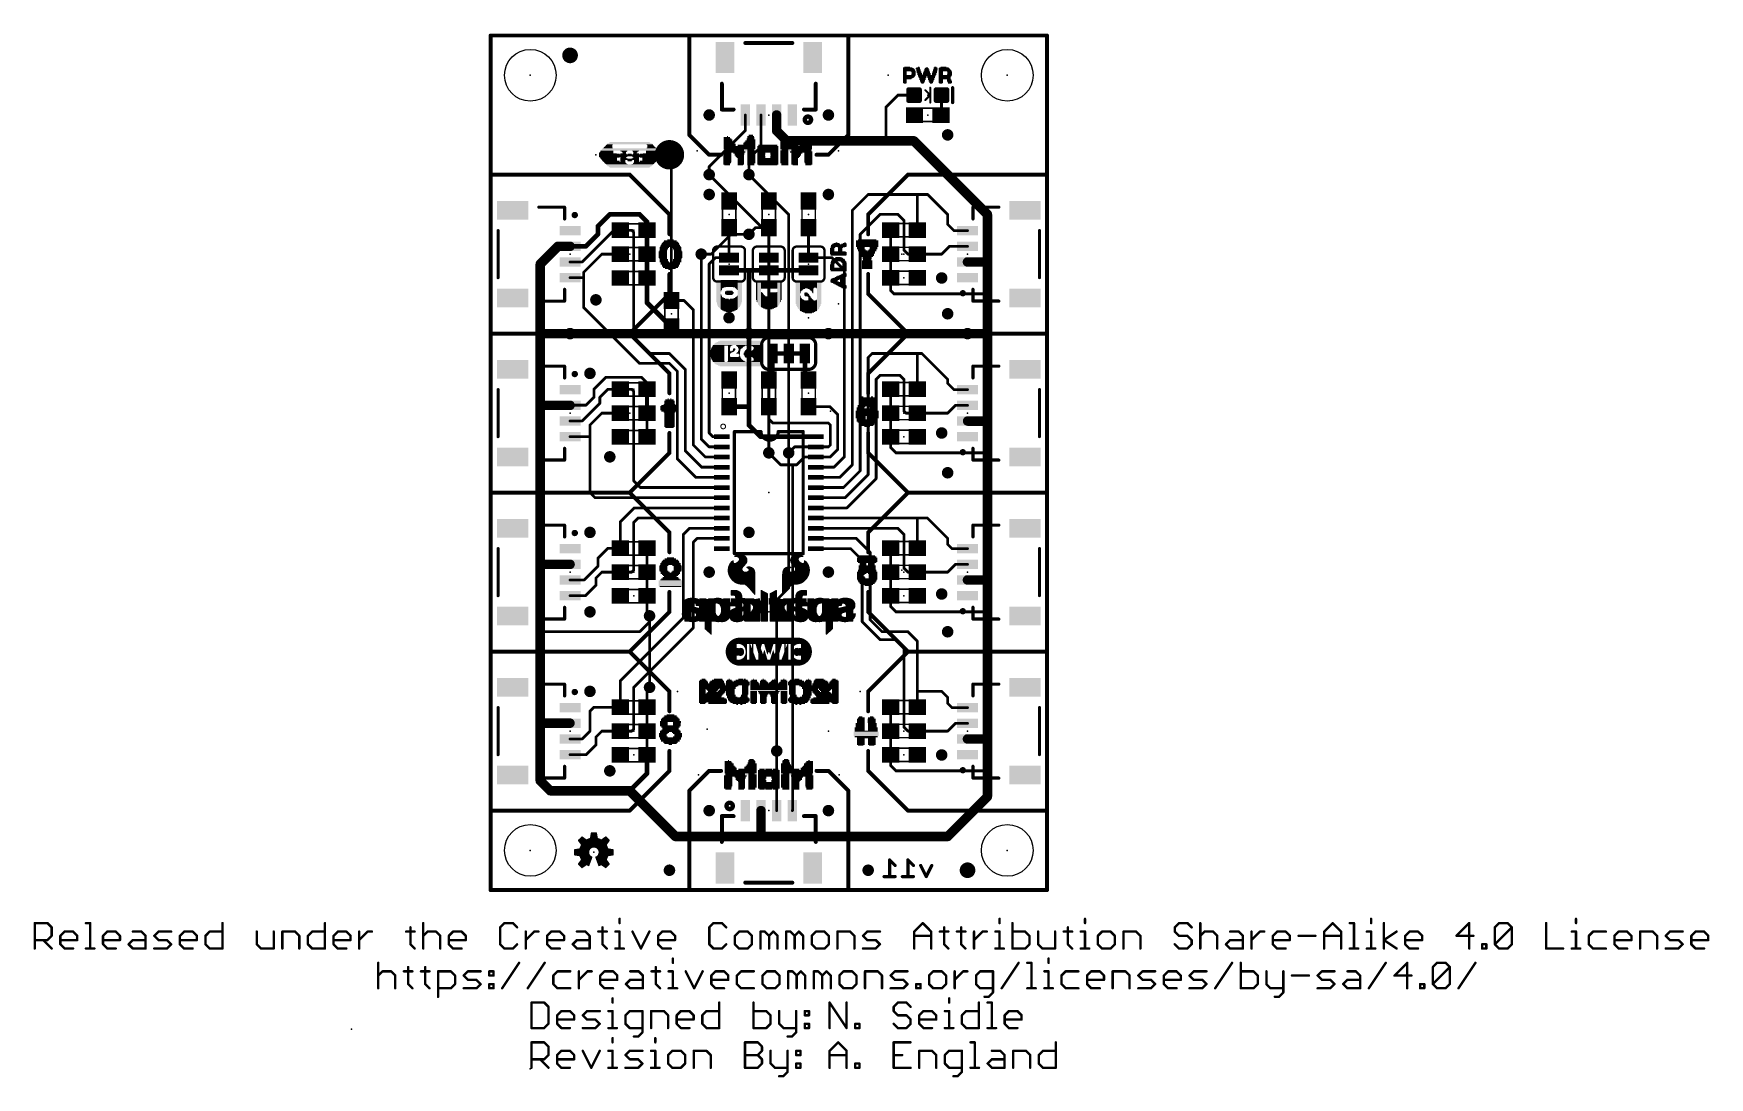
# Model space of a CAD drawing. Extents: x -29 to 78, y -12 to 55.
import ezdxf

# ---------------------------------------------------------------- set-up
doc = ezdxf.new("R2010")
doc.units = 0
for name, color, linetype in [('1', 12, 'CONTINUOUS'), ('16', 132, 'CONTINUOUS'), ('17', 110, 'CONTINUOUS'), ('18', 110, 'CONTINUOUS'), ('20', 31, 'CONTINUOUS'), ('21', 41, 'CONTINUOUS'), ('22', 40, 'CONTINUOUS'), ('23', 53, 'CONTINUOUS'), ('24', 53, 'CONTINUOUS'), ('51', 53, 'CONTINUOUS')]:
    doc.layers.add(name, color=color, linetype=linetype)

# ---------------------------------------------------------------- blocks, each defined once
blk = doc.blocks.new('RECT')
blk.add_solid([(-0.5, -0.5), (0.5, -0.5), (-0.5, 0.5), (0.5, 0.5)])
blk = doc.blocks.new('RECT160000X160000R30')
at = {"const_width": 0.15}
blk.add_lwpolyline([(0.425, -0.35), (0.425, 0.35, 0.4142), (0.35, 0.425), (-0.35, 0.425, 0.4142), (-0.425, 0.35), (-0.425, -0.35, 0.4142), (-0.35, -0.425), (0.35, -0.425, 0.4142)], format="xyb", close=True, dxfattribs=at)
blk.add_solid([(-0.3754, -0.3754), (0.3754, -0.3754), (-0.3754, 0.3754), (0.3754, 0.3754)])
blk = doc.blocks.new('PIE')
at = {"const_width": 0.5}
blk.add_lwpolyline([(0, -0.25, 1), (0, 0.25, 1), (0, -0.25)], format="xyb", dxfattribs=at)
blk = doc.blocks.new('ROUNDP')
at = {"const_width": 0.5}
blk.add_lwpolyline([(0, -0.25, 1), (0, 0.25, 1), (0, -0.25)], format="xyb", dxfattribs=at)
blk = doc.blocks.new('ROUNDV')
at = {"const_width": 0.5}
blk.add_lwpolyline([(0, -0.25, 1), (0, 0.25, 1), (0, -0.25)], format="xyb", dxfattribs=at)

msp = doc.modelspace()

# ---------------------------------------------------------------- linework, layer by layer
at = {"layer": '1'}
for points, const_width in [([(0, 54.61), (35.56, 54.61)], 0.254), ([(0, 0), (0, 54.61)], 0.254), ([(35.56, 54.61), (35.56, 0)], 0.254), ([(26.035, 50.8), (25.273, 50.038)], 0.1778), ([(27.063, 50.8), (26.035, 50.8)], 0.1778), ([(28.817, 50.8), (28.817, 49.557)], 0.1778), ([(16.28, 49.53), (16.28, 48.538)], 0.1778), ([(17.28, 49.53), (17.28, 47.506)], 0.1778), ([(18.28, 49.53), (18.28, 48.522)], 0.6096), ([(25.273, 50.038), (25.273, 47.879)], 0.1778), ([(28.817, 49.557), (28.79, 49.53)], 0.254), ([(16.28, 48.538), (13.97, 46.228)], 0.1778), ([(18.28, 48.522), (18.923, 47.879)], 0.6096), ([(17.28, 47.506), (16.51, 46.736)], 0.1778), ([(18.923, 47.879), (25.273, 47.879)], 0.6096), ([(25.273, 47.879), (27.051, 47.879)], 0.6096), ([(27.051, 47.879), (31.75, 43.18)], 0.6096), ([(11.4301, 46.9892), (11.5571, 46.8622)], 0.1778), ([(11.5571, 46.8622), (11.5571, 37.6792)], 0.1778), ([(13.97, 45.72), (13.97, 46.228)], 0.1778), ([(16.51, 45.72), (16.51, 46.736)], 0.1778), ([(23.114, 43.434), (24.13, 44.45)], 0.1778), ([(24.13, 44.45), (26.67, 44.45)], 0.1778), ([(27.2659, 44.45), (26.67, 44.45)], 0.1778), ([(27.2659, 44.45), (27.94, 44.45)], 0.1778), ([(27.2659, 42.1648), (27.2659, 44.45)], 0.1778), ([(29.21, 43.18), (27.94, 44.45)], 0.1778), ([(7.62, 43.18), (6.858, 42.418)], 0.3048), ([(9.525, 43.18), (7.62, 43.18)], 0.3048), ([(9.9941, 42.7109), (9.525, 43.18)], 0.3048), ([(9.9941, 42.1632), (9.9941, 42.7109)], 0.3048), ([(23.114, 27.178), (23.114, 43.434)], 0.1778), ([(23.622, 41.91), (24.892, 43.18)], 0.1778), ([(24.892, 43.18), (26.035, 43.18)], 0.1778), ([(26.035, 43.18), (26.416, 42.799)], 0.1778), ([(26.416, 40.894), (26.416, 42.799)], 0.1778), ([(29.21, 42.545), (29.21, 43.18)], 0.1778), ([(31.75, 43.18), (31.75, 40.132)], 0.6096), ([(5.8492, 40.1392), (7.62, 41.91)], 0.1778), ([(6.858, 41.91), (6.0872, 41.1392)], 0.3048), ([(6.858, 42.418), (6.858, 41.91)], 0.3048), ([(7.62, 41.91), (7.6208, 41.9092)], 0.1778), ([(7.6208, 41.9092), (7.8748, 42.1632)], 0.1778), ([(7.8748, 42.1632), (8.2941, 42.1632)], 0.1778), ([(9.0178, 42.1632), (8.2941, 42.1632)], 0.1778), ([(9.144, 42.037), (9.0178, 42.1632)], 0.1778), ([(9.144, 42.037), (9.144, 35.306)], 0.1778), ([(9.9941, 42.1632), (9.9941, 40.6392)], 0.3048), ([(15.2401, 40.4106), (15.2401, 42.3292)], 0.1778), ([(16.9301, 42.3292), (16.5101, 41.9092)], 0.1778), ([(17.7801, 42.3292), (16.9301, 42.3292)], 0.1778), ([(17.7801, 40.4106), (17.7801, 42.3292)], 0.1778), ([(20.3201, 40.4106), (20.3201, 42.3292)], 0.1778), ([(23.622, 26.797), (23.622, 41.91)], 0.1778), ([(25.5659, 42.1648), (25.5659, 40.6408)], 0.1778), ([(29.6151, 42.1399), (29.21, 42.545)], 0.1778), ([(30.4792, 42.1399), (29.6151, 42.1399)], 0.1778), ([(4.3092, 41.1392), (3.175, 40.005)], 0.6096), ([(5.0801, 41.1392), (4.3092, 41.1392)], 0.6096), ([(6.0872, 41.1392), (5.0801, 41.1392)], 0.3048), ([(5.9458, 39.4738), (7.1112, 40.6392)], 0.1778), ([(8.2941, 40.6392), (7.1112, 40.6392)], 0.1778), ([(9.9941, 39.1152), (9.9941, 40.6392)], 0.3048), ([(13.4621, 28.8282), (13.4621, 40.6392)], 0.1778), ([(25.5659, 40.6408), (25.5659, 39.116)], 0.1778), ([(26.6692, 40.6408), (26.416, 40.894)], 0.1778), ([(27.2659, 40.6408), (26.6692, 40.6408)], 0.1778), ([(27.2659, 40.6408), (28.8298, 40.6408)], 0.1778), ([(28.8298, 40.6408), (29.3289, 41.1399)], 0.1778), ([(30.4792, 41.1399), (29.3289, 41.1399)], 0.1778), ([(3.175, 40.005), (3.175, 35.56)], 0.6096), ([(5.0801, 40.1392), (5.8492, 40.1392)], 0.1778), ([(14.3765, 40.4106), (13.9701, 40.0042)], 0.1778), ([(13.9701, 29.2092), (13.9701, 40.0042)], 0.1778), ([(15.2401, 40.4106), (14.3765, 40.4106)], 0.1778), ([(15.2401, 39.5978), (16.5101, 39.5978)], 0.3048), ([(16.5101, 39.5978), (17.7801, 39.5978)], 0.3048), ([(16.5101, 35.56), (16.5101, 39.5978)], 0.3048), ([(17.7801, 39.5978), (20.3201, 39.5978)], 0.3048), ([(20.3201, 40.4106), (21.8187, 40.4106)], 0.1778), ([(22.606, 39.6233), (21.8187, 40.4106)], 0.1778), ([(22.606, 27.686), (22.606, 39.6233)], 0.1778), ([(30.4792, 40.1399), (31.7421, 40.1399)], 0.6096), ([(31.7421, 40.1399), (31.75, 40.132)], 0.6096), ([(31.75, 40.132), (31.75, 38.1)], 0.6096), ([(5.0801, 39.1392), (5.9458, 39.1392)], 0.1778), ([(5.9458, 39.1392), (5.9458, 39.4738)], 0.1778), ([(5.9458, 39.1392), (5.9458, 37.2342)], 0.1778), ([(9.9941, 39.1152), (9.9941, 37.5422)], 0.3048), ([(25.5659, 38.3151), (25.5659, 39.116)], 0.1778), ([(25.5659, 39.116), (25.566, 39.116)], 0.1778), ([(9.9941, 37.5422), (11.5571, 35.9792)], 0.3048), ([(11.5571, 37.6792), (12.3581, 37.6792)], 0.1778), ([(12.9541, 37.0832), (12.3581, 37.6792)], 0.1778), ([(25.5659, 38.3151), (25.781, 38.1)], 0.1778), ([(25.781, 38.1), (31.75, 38.1)], 0.1778), ([(31.75, 35.56), (31.75, 38.1)], 0.6096), ([(9.525, 33.655), (5.9458, 37.2342)], 0.1778), ([(12.9541, 28.4472), (12.9541, 37.0832)], 0.1778), ([(3.175, 35.56), (3.175, 30.9792)], 0.6096), ([(5.08, 35.56), (3.175, 35.56)], 0.6096), ([(9.144, 35.306), (10.16, 34.29)], 0.1778), ([(16.5101, 35.56), (19.05, 35.56)], 0.6096), ([(16.51, 35.5599), (16.5101, 35.56)], 0.3048), ([(16.51, 30.861), (16.51, 35.5599)], 0.3048), ([(19.05, 35.56), (21.59, 35.56)], 0.6096), ([(19.05, 34.29), (19.05, 35.56)], 0.1778), ([(30.48, 35.56), (31.75, 35.56)], 0.6096), ([(31.75, 29.972), (31.75, 35.56)], 0.6096), ([(11.43, 34.29), (10.16, 34.29)], 0.1778), ([(12.4461, 33.2739), (11.43, 34.29)], 0.1778), ([(18.0086, 34.29), (18.0086, 32.8277)], 0.3048), ([(18.3452, 34.163), (18.3452, 34.417)], 0.0127), ([(18.3452, 34.417), (19.7549, 34.417)], 0.0127), ([(18.3452, 34.4043), (19.7549, 34.4043)], 0.0127), ([(18.3452, 34.3916), (19.7549, 34.3916)], 0.0127), ([(18.3452, 34.3789), (19.7549, 34.3789)], 0.0127), ([(18.3452, 34.3662), (19.7549, 34.3662)], 0.0127), ([(18.3452, 34.3535), (19.7549, 34.3535)], 0.0127), ([(18.3452, 34.3408), (19.7549, 34.3408)], 0.0127), ([(18.3452, 34.3281), (19.7549, 34.3281)], 0.0127), ([(18.3452, 34.3154), (19.7549, 34.3154)], 0.0127), ([(18.3452, 34.3027), (19.7549, 34.3027)], 0.0127), ([(18.3452, 34.29), (19.7549, 34.29)], 0.0127), ([(18.3452, 34.2773), (19.7549, 34.2773)], 0.0127), ([(19.7549, 34.417), (19.7549, 34.163)], 0.0127), ([(20.0914, 34.29), (20.0914, 32.8279)], 0.3048), ([(24.13, 34.036), (24.384, 34.29)], 0.1778), ([(24.384, 34.29), (26.67, 34.29)], 0.1778), ([(27.2659, 34.29), (26.67, 34.29)], 0.1778), ([(27.2659, 34.29), (27.559, 34.29)], 0.1778), ([(27.2659, 32.0048), (27.2659, 34.29)], 0.1778), ([(27.559, 34.29), (29.21, 32.639)], 0.1778), ([(11.43, 33.655), (9.525, 33.655)], 0.1778), ([(11.9381, 33.1469), (11.43, 33.655)], 0.1778), ([(11.9381, 27.5582), (11.9381, 33.1469)], 0.1778), ([(12.4461, 28.0662), (12.4461, 33.2739)], 0.1778), ([(18.3452, 34.2646), (19.7549, 34.2646)], 0.0127), ([(18.3452, 34.2519), (19.7549, 34.2519)], 0.0127), ([(18.3452, 34.2392), (19.7549, 34.2392)], 0.0127), ([(18.3452, 34.2265), (19.7549, 34.2265)], 0.0127), ([(18.3452, 34.2138), (19.7549, 34.2138)], 0.0127), ([(18.3452, 34.2011), (19.7549, 34.2011)], 0.0127), ([(18.3452, 34.1884), (19.7549, 34.1884)], 0.0127), ([(18.3452, 34.1757), (19.7549, 34.1757)], 0.0127), ([(19.7549, 34.163), (18.3452, 34.163)], 0.0127), ([(18.3452, 34.163), (19.7549, 34.163)], 0.0127), ([(24.13, 26.543), (24.13, 34.036)], 0.1778), ([(6.604, 32.004), (7.366, 32.766)], 0.1778), ([(9.652, 32.766), (7.366, 32.766)], 0.1778), ([(9.9941, 32.4239), (9.652, 32.766)], 0.1778), ([(9.9941, 32.0032), (9.9941, 32.4239)], 0.1778), ([(18.0086, 32.8277), (17.7801, 32.5992)], 0.3048), ([(20.0914, 32.8279), (20.3201, 32.5992)], 0.3048), ([(24.638, 32.639), (24.892, 32.893)], 0.1778), ([(24.638, 26.289), (24.638, 32.639)], 0.1778), ([(24.892, 32.893), (26.162, 32.893)], 0.1778), ([(26.162, 32.893), (26.416, 32.639)], 0.1778), ([(26.416, 32.639), (26.416, 30.607)], 0.1778), ([(29.21, 32.385), (29.21, 32.639)], 0.1778), ([(29.6151, 31.9799), (29.21, 32.385)], 0.1778), ([(3.175, 30.9792), (3.175, 20.8192)], 0.6096), ([(5.0801, 30.9792), (3.175, 30.9792)], 0.6096), ([(5.0889, 30.988), (5.0801, 30.9792)], 0.1778), ([(6.096, 30.988), (5.0889, 30.988)], 0.1778), ([(5.8492, 29.9792), (6.985, 31.115)], 0.1778), ([(6.096, 30.988), (6.604, 31.496)], 0.1778), ([(6.604, 31.496), (6.604, 32.004)], 0.1778), ([(6.985, 31.496), (7.4922, 32.0032)], 0.1778), ([(6.985, 31.115), (6.985, 31.496)], 0.1778), ([(7.4922, 32.0032), (8.2941, 32.0032)], 0.1778), ([(9.0178, 32.0032), (8.2941, 32.0032)], 0.1778), ([(9.144, 31.877), (9.0178, 32.0032)], 0.1778), ([(9.144, 31.877), (9.144, 26.162)], 0.1778), ([(9.9941, 32.0032), (9.9941, 30.4792)], 0.254), ([(25.5659, 32.0048), (25.5659, 30.4808)], 0.1778), ([(29.7099, 30.9799), (29.21, 30.48)], 0.1778), ([(30.4792, 31.9799), (29.6151, 31.9799)], 0.1778), ([(30.4792, 30.9799), (29.7099, 30.9799)], 0.1778), ([(5.0801, 29.9792), (5.8492, 29.9792)], 0.1778), ([(7.112, 30.48), (6.35, 29.718)], 0.1778), ([(7.112, 30.48), (8.2933, 30.48)], 0.1778), ([(8.2933, 30.48), (8.2941, 30.4792)], 0.1778), ([(9.9941, 28.9552), (9.9941, 30.4792)], 0.1778), ([(15.2401, 30.8992), (16.4718, 30.8992)], 0.3048), ([(16.4718, 30.8992), (16.51, 30.861)], 0.3048), ([(16.51, 30.48), (16.51, 30.861)], 0.3048), ([(16.51, 29.718), (16.51, 30.48)], 0.3048), ([(16.5101, 30.4801), (16.51, 30.48)], 0.1778), ([(17.7801, 30.0982), (17.7801, 30.8992)], 0.1778), ([(18.0341, 29.8442), (17.7801, 30.0982)], 0.1778), ([(20.3201, 30.8992), (21.6781, 30.8992)], 0.1778), ([(22.1742, 30.4031), (21.6781, 30.8992)], 0.1778), ([(22.1742, 28.1432), (22.1742, 30.4031)], 0.1778), ([(25.5659, 30.4808), (25.5659, 28.956)], 0.1778), ([(26.416, 30.607), (26.543, 30.48)], 0.1778), ([(26.543, 30.48), (27.2651, 30.48)], 0.1778), ([(27.2651, 30.48), (27.2659, 30.4808)], 0.1778), ([(27.2667, 30.48), (27.2659, 30.4808)], 0.1778), ([(29.21, 30.48), (27.2667, 30.48)], 0.1778), ([(31.75, 29.972), (30.4871, 29.972)], 0.6096), ([(30.4871, 29.972), (30.4792, 29.9799)], 0.1778), ([(31.75, 27.94), (31.75, 29.972)], 0.6096), ([(5.0801, 28.9792), (6.35, 28.9792)], 0.1778), ([(6.35, 29.718), (6.35, 28.9792)], 0.1778), ([(6.35, 28.9792), (6.35, 25.4)], 0.1778), ([(14.2101, 28.9692), (13.9701, 29.2092)], 0.1778), ([(14.7801, 28.9692), (14.2101, 28.9692)], 0.1778), ([(17.2538, 28.9742), (16.51, 29.718)], 0.3048), ([(20.7801, 28.9742), (17.2538, 28.9742)], 0.3048), ([(21.5901, 29.8442), (18.0341, 29.8442)], 0.1778), ([(21.7171, 29.7172), (21.5901, 29.8442)], 0.1778), ([(21.7171, 28.4472), (21.7171, 29.7172)], 0.1778), ([(25.5659, 28.2821), (25.5659, 28.956)], 0.1778), ([(25.5659, 28.956), (25.566, 28.956)], 0.1778), ([(12.4461, 28.0662), (13.4881, 27.0242)], 0.1778), ([(13.7271, 27.6742), (12.9541, 28.4472)], 0.1778), ([(13.9661, 28.3242), (13.4621, 28.8282)], 0.1778), ([(14.7801, 28.3242), (13.9661, 28.3242)], 0.1778), ([(18.542, 27.178), (17.78, 27.94)], 0.1778), ([(19.4342, 28.3242), (19.05, 27.94)], 0.1778), ([(20.7801, 28.3242), (19.4342, 28.3242)], 0.1778), ([(20.7801, 28.3242), (21.5941, 28.3242)], 0.1778), ([(21.5941, 28.3242), (21.7171, 28.4472)], 0.1778), ([(21.7061, 27.6742), (22.0981, 28.0662)], 0.1778), ([(22.0981, 28.0671), (22.1742, 28.1432)], 0.1778), ([(22.0981, 28.0662), (22.0981, 28.0671)], 0.1778), ([(25.5659, 28.2821), (25.908, 27.94)], 0.1778), ([(25.908, 27.94), (31.75, 27.94)], 0.1778), ([(31.75, 19.8199), (31.75, 27.94)], 0.6096), ([(13.1221, 26.3742), (11.9381, 27.5582)], 0.1778), ([(14.7801, 27.0242), (13.4881, 27.0242)], 0.1778), ([(14.7801, 27.6742), (13.7271, 27.6742)], 0.1778), ([(19.304, 27.178), (18.542, 27.178)], 0.1778), ([(19.558, 27.178), (19.304, 27.178)], 0.1778), ([(19.304, 5.104), (19.304, 27.178)], 0.1778), ([(20.0542, 27.6742), (19.558, 27.178)], 0.1778), ([(20.7801, 27.6742), (20.0542, 27.6742)], 0.1778), ([(20.7801, 27.6742), (21.7061, 27.6742)], 0.1778), ([(20.7801, 27.0242), (21.9442, 27.0242)], 0.1778), ([(22.606, 27.686), (21.9442, 27.0242)], 0.1778), ([(22.3102, 26.3742), (23.114, 27.178)], 0.1778), ([(22.5492, 25.7242), (23.622, 26.797)], 0.1778), ([(9.144, 26.162), (9.5818, 25.7242)], 0.1778), ([(14.7801, 25.7242), (9.5818, 25.7242)], 0.1778), ([(14.7801, 26.3742), (13.1221, 26.3742)], 0.1778), ([(20.7801, 26.3742), (22.3102, 26.3742)], 0.1778), ([(20.7801, 25.7242), (22.5492, 25.7242)], 0.1778), ([(22.6612, 25.0742), (24.13, 26.543)], 0.1778), ([(22.7732, 24.4242), (24.638, 26.289)], 0.1778), ([(6.35, 25.4), (6.6758, 25.0742)], 0.1778), ([(14.7801, 25.0742), (6.6758, 25.0742)], 0.1778), ([(20.7801, 25.0742), (22.6612, 25.0742)], 0.1778), ([(9.1842, 24.4242), (8.2941, 23.5341)], 0.1778), ([(8.2941, 21.8432), (8.2941, 23.5341)], 0.1778), ([(9.4232, 23.7742), (9.144, 23.495)], 0.1778), ([(9.144, 20.447), (9.144, 23.495)], 0.1778), ([(14.7801, 24.4242), (9.1842, 24.4242)], 0.1778), ([(14.7801, 23.7742), (9.4232, 23.7742)], 0.1778), ([(20.7801, 24.4242), (22.7732, 24.4242)], 0.1778), ([(20.7801, 23.7742), (27.178, 23.7742)], 0.1778), ([(27.2659, 23.7742), (27.178, 23.7742)], 0.1778), ([(27.2659, 23.7742), (27.9148, 23.7742)], 0.1778), ([(27.2659, 21.8448), (27.2659, 23.7742)], 0.1778), ([(29.21, 22.479), (27.9148, 23.7742)], 0.1778), ([(12.7111, 23.1242), (12.3191, 22.7322)], 0.1778), ([(12.3191, 22.7322), (12.3191, 17.3991)], 0.1778), ([(14.7801, 23.1242), (12.7111, 23.1242)], 0.1778), ([(13.2041, 22.4742), (12.9541, 22.2242)], 0.1778), ([(14.7801, 22.4742), (13.2041, 22.4742)], 0.1778), ([(20.7801, 23.1242), (26.0248, 23.1242)], 0.1778), ([(20.7801, 22.4742), (23.3728, 22.4742)], 0.1778), ([(23.3728, 22.4742), (24.257, 21.59)], 0.1778), ([(26.0248, 23.1242), (26.416, 22.733)], 0.1778), ([(26.416, 22.733), (26.416, 20.574)], 0.1778), ([(29.21, 22.098), (29.21, 22.479)], 0.1778), ([(6.858, 21.209), (7.4922, 21.8432)], 0.1778), ([(7.4922, 21.8432), (8.2941, 21.8432)], 0.1778), ([(9.9941, 21.8432), (9.9941, 20.3192)], 0.1778), ([(12.9541, 22.2242), (12.9541, 16.7632)], 0.1778), ([(20.7801, 21.8242), (23.0068, 21.8242)], 0.1778), ([(23.0068, 21.8242), (23.749, 21.082)], 0.1778), ([(24.257, 21.59), (24.257, 17.272)], 0.1778), ([(25.5659, 21.8448), (25.5659, 20.3208)], 0.1778), ([(29.4881, 21.8199), (29.21, 22.098)], 0.1778), ([(30.4792, 21.8199), (29.4881, 21.8199)], 0.1778), ([(3.175, 20.8192), (3.175, 16.51)], 0.6096), ([(5.0801, 20.8192), (3.175, 20.8192)], 0.6096), ([(5.9762, 19.8192), (6.858, 20.701)], 0.1778), ([(6.731, 19.939), (7.112, 20.32)], 0.1778), ([(6.858, 20.701), (6.858, 21.209)], 0.1778), ([(7.112, 20.32), (8.2933, 20.32)], 0.1778), ([(8.2933, 20.32), (8.2941, 20.3192)], 0.1778), ([(8.2941, 20.3192), (9.0162, 20.3192)], 0.1778), ([(9.0162, 20.3192), (9.144, 20.447)], 0.1778), ([(9.9941, 20.3192), (9.9941, 18.7952)], 0.1778), ([(23.749, 21.082), (23.749, 17.145)], 0.1778), ([(25.5659, 20.3208), (25.566, 20.3208)], 0.1778), ([(25.566, 20.3208), (25.566, 18.796)], 0.1778), ([(26.416, 20.574), (26.67, 20.32)], 0.1778), ([(26.67, 20.32), (27.2651, 20.32)], 0.1778), ([(27.2651, 20.32), (27.2659, 20.3208)], 0.1778), ([(27.2667, 20.32), (27.2659, 20.3208)], 0.1778), ([(29.21, 20.32), (27.2667, 20.32)], 0.1778), ([(29.7099, 20.8199), (29.21, 20.32)], 0.1778), ([(30.4792, 20.8199), (29.7099, 20.8199)], 0.1778), ([(5.0801, 19.8192), (5.9762, 19.8192)], 0.1778), ([(6.0728, 18.8192), (6.731, 19.4774)], 0.1778), ([(6.731, 19.4774), (6.731, 19.939)], 0.1778), ([(30.4792, 19.8199), (31.75, 19.8199)], 0.6096), ([(31.75, 17.78), (31.75, 19.8199)], 0.6096), ([(5.0801, 18.8192), (6.0728, 18.8192)], 0.1778), ([(9.9941, 17.6919), (9.9941, 18.7952)], 0.1778), ([(25.566, 18.796), (25.566, 18.122)], 0.1778), ([(25.566, 18.122), (25.908, 17.78)], 0.1778), ([(12.3191, 17.3991), (8.2941, 13.3741)], 0.1778), ([(10.16, 17.145), (9.525, 16.51)], 0.1778), ([(10.16, 17.526), (9.9941, 17.6919)], 0.1778), ([(10.16, 17.526), (10.16, 17.145)], 0.1778), ([(23.749, 17.145), (24.892, 16.002)], 0.1778), ([(24.257, 17.272), (25.019, 16.51)], 0.1778), ([(25.908, 17.78), (31.75, 17.78)], 0.1778), ([(31.75, 9.6599), (31.75, 17.78)], 0.6096), ([(3.175, 16.51), (3.175, 10.668)], 0.6096), ([(9.525, 16.51), (3.175, 16.51)], 0.1778), ([(9.144, 12.9531), (12.9541, 16.7632)], 0.1778), ([(24.892, 16.002), (25.908, 16.002)], 0.1778), ([(25.019, 16.51), (26.67, 16.51)], 0.1778), ([(25.908, 16.002), (26.416, 15.494)], 0.1778), ([(27.2659, 15.9141), (26.67, 16.51)], 0.1778), ([(26.416, 10.414), (26.416, 15.494)], 0.1778), ([(27.2659, 12.7), (27.2659, 15.9141)], 0.1778), ([(8.2941, 11.6832), (8.2941, 13.3741)], 0.1778), ([(9.144, 10.287), (9.144, 12.9531)], 0.1778), ([(9.9941, 12.7881), (10.16, 12.954)], 0.1778), ([(9.9941, 11.6832), (9.9941, 12.7881)], 0.1778), ([(28.829, 12.7), (27.2659, 12.7)], 0.1778), ([(27.2659, 11.6848), (27.2659, 12.7)], 0.1778), ([(29.21, 12.319), (28.829, 12.7)], 0.1778), ([(29.21, 11.938), (29.21, 12.319)], 0.1778), ([(29.4881, 11.6599), (29.21, 11.938)], 0.1778), ([(3.175, 10.668), (3.175, 6.985)], 0.6096), ([(3.175, 10.668), (5.0713, 10.668)], 0.6096), ([(5.0713, 10.668), (5.0801, 10.6592)], 0.1778), ([(6.35, 11.43), (6.6032, 11.6832)], 0.1778), ([(6.35, 10.16), (6.35, 11.43)], 0.1778), ([(8.2941, 11.6832), (6.6032, 11.6832)], 0.1778), ([(9.9941, 11.6832), (9.9941, 10.1592)], 0.1778), ([(25.5659, 11.6848), (25.5659, 10.1608)], 0.1778), ([(29.7099, 10.6599), (29.21, 10.16)], 0.1778), ([(30.4792, 11.6599), (29.4881, 11.6599)], 0.1778), ([(30.4792, 10.6599), (29.7099, 10.6599)], 0.1778), ([(5.0801, 9.6592), (5.8492, 9.6592)], 0.1778), ([(5.8492, 9.6592), (6.35, 10.16)], 0.1778), ([(7.112, 10.16), (6.731, 9.779)], 0.1778), ([(6.731, 9.271), (6.731, 9.779)], 0.1778), ([(7.112, 10.16), (8.2933, 10.16)], 0.1778), ([(8.2933, 10.16), (8.2941, 10.1592)], 0.1778), ([(8.2941, 10.1592), (9.0162, 10.1592)], 0.1778), ([(9.0162, 10.1592), (9.144, 10.287)], 0.1778), ([(9.9941, 8.6352), (9.9941, 10.1592)], 0.1778), ([(25.5659, 10.1608), (25.5659, 8.8901)], 0.1778), ([(26.6692, 10.1608), (26.416, 10.414)], 0.1778), ([(27.2659, 10.1608), (26.6692, 10.1608)], 0.1778), ([(27.2659, 10.1608), (27.9392, 10.1608)], 0.1778), ([(27.9392, 10.1608), (27.94, 10.16)], 0.1778), ([(29.21, 10.16), (27.94, 10.16)], 0.1778), ([(30.4792, 9.6599), (31.75, 9.6599)], 0.6096), ([(31.75, 7.62), (31.75, 9.6599)], 0.6096), ([(5.0801, 8.6592), (6.1192, 8.6592)], 0.1778), ([(6.1192, 8.6592), (6.731, 9.271)], 0.1778), ([(9.9941, 8.6352), (9.9941, 7.4541)], 0.3048), ([(18.28, 8.882), (18.288, 8.89)], 0.1778), ([(18.28, 5.08), (18.28, 8.882)], 0.1778), ([(25.5659, 8.8901), (25.566, 8.8901)], 0.1778), ([(25.566, 8.8901), (25.566, 8.636)], 0.1778), ([(25.566, 8.636), (25.566, 7.962)], 0.1778), ([(9.9941, 7.4541), (8.89, 6.35)], 0.3048), ([(25.566, 7.962), (25.908, 7.62)], 0.1778), ([(25.908, 7.62), (31.75, 7.62)], 0.1778), ([(31.75, 5.969), (31.75, 7.62)], 0.6096), ([(3.175, 6.985), (3.81, 6.35)], 0.6096), ([(8.89, 6.35), (3.81, 6.35)], 0.6096), ([(11.811, 3.429), (8.89, 6.35)], 0.6096), ([(17.28, 5.08), (17.28, 3.437)], 0.6096), ([(31.75, 5.969), (29.21, 3.429)], 0.6096), ([(19.28, 5.08), (19.304, 5.104)], 0.1778), ([(17.272, 3.429), (11.811, 3.429)], 0.6096), ([(29.21, 3.429), (17.272, 3.429)], 0.6096), ([(17.28, 3.437), (17.272, 3.429)], 0.3048), ([(35.56, 0), (0, 0)], 0.254)]:
    msp.add_lwpolyline(points, dxfattribs=dict(at, const_width=const_width))
for points, const_width in [([(0, 54.6735, 1), (0, 54.5465)], 0.127), ([(0.0635, 54.61, 1), (-0.0635, 54.61)], 0.127), ([(35.6235, 54.61, 1), (35.4965, 54.61)], 0.127), ([(35.56, 54.5465, 1), (35.56, 54.6735)], 0.127), ([(26.035, 50.8445, 1), (26.035, 50.7556)], 0.0889), ([(26.0664, 50.7686, 1), (26.0036, 50.8314)], 0.0889), ([(27.063, 50.7556, 1), (27.063, 50.8445)], 0.0889), ([(28.8615, 50.8, 1), (28.7725, 50.8)], 0.0889), ([(16.3245, 49.53, 1), (16.2355, 49.53)], 0.0889), ([(17.3245, 49.53, 1), (17.2355, 49.53)], 0.0889), ([(18.4324, 49.53, 1), (18.1276, 49.53)], 0.3048), ([(25.3175, 50.038, 1), (25.2285, 50.038)], 0.0889), ([(25.2416, 50.0694, 1), (25.3044, 50.0066)], 0.0889), ([(28.7451, 49.5749, 1), (28.8349, 49.4851)], 0.127), ([(28.8619, 49.5121, 1), (28.7721, 49.6019)], 0.127), ([(28.7725, 49.557, 1), (28.8615, 49.557)], 0.0889), ([(16.2355, 48.538, 1), (16.3245, 48.538)], 0.0889), ([(16.3114, 48.5066, 1), (16.2486, 48.5694)], 0.0889), ([(18.3878, 48.6298, 1), (18.1722, 48.4142)], 0.3048), ([(18.1276, 48.522, 1), (18.4324, 48.522)], 0.3048), ([(17.2355, 47.506, 1), (17.3245, 47.506)], 0.0889), ([(17.3114, 47.4746, 1), (17.2486, 47.5374)], 0.0889), ([(18.923, 48.0314, 1), (18.923, 47.7266)], 0.3048), ([(18.8152, 47.7712, 1), (19.0308, 47.9868)], 0.3048), ([(25.273, 48.0314, 1), (25.273, 47.7266)], 0.3048), ([(25.273, 47.7266, 1), (25.273, 48.0314)], 0.3048), ([(25.2285, 47.879, 1), (25.3175, 47.879)], 0.0889), ([(27.1588, 47.9868, 1), (26.9432, 47.7712)], 0.3048), ([(27.051, 47.7266, 1), (27.051, 48.0314)], 0.3048), ([(11.4615, 47.0206, 1), (11.3987, 46.9578)], 0.0889), ([(11.6016, 46.8622, 1), (11.5127, 46.8622)], 0.0889), ([(11.5257, 46.8308, 1), (11.5885, 46.8936)], 0.0889), ([(14.0145, 46.228, 1), (13.9256, 46.228)], 0.0889), ([(13.9386, 46.2594, 1), (14.0014, 46.1966)], 0.0889), ([(16.5545, 46.736, 1), (16.4656, 46.736)], 0.0889), ([(16.4786, 46.7674, 1), (16.5414, 46.7046)], 0.0889), ([(13.9256, 45.72, 1), (14.0145, 45.72)], 0.0889), ([(16.4656, 45.72, 1), (16.5545, 45.72)], 0.0889), ([(24.13, 44.4945, 1), (24.13, 44.4056)], 0.0889), ([(24.1614, 44.4186, 1), (24.0986, 44.4814)], 0.0889), ([(26.67, 44.4945, 1), (26.67, 44.4056)], 0.0889), ([(26.67, 44.4056, 1), (26.67, 44.4945)], 0.0889), ([(27.3103, 44.45, 1), (27.2214, 44.45)], 0.0889), ([(27.2659, 44.4945, 1), (27.2659, 44.4056)], 0.0889), ([(27.2659, 44.4056, 1), (27.2659, 44.4945)], 0.0889), ([(27.9714, 44.4814, 1), (27.9086, 44.4186)], 0.0889), ([(27.94, 44.4056, 1), (27.94, 44.4945)], 0.0889), ([(7.62, 43.2562, 1), (7.62, 43.1038)], 0.1524), ([(7.6739, 43.1261, 1), (7.5661, 43.2339)], 0.1524), ([(9.5789, 43.2339, 1), (9.4711, 43.1261)], 0.1524), ([(9.525, 43.1038, 1), (9.525, 43.2562)], 0.1524), ([(10.0703, 42.7109, 1), (9.9179, 42.7109)], 0.1524), ([(23.1585, 43.434, 1), (23.0695, 43.434)], 0.0889), ([(23.0826, 43.4654, 1), (23.1454, 43.4026)], 0.0889), ([(24.892, 43.2244, 1), (24.892, 43.1356)], 0.0889), ([(24.9234, 43.1486, 1), (24.8606, 43.2114)], 0.0889), ([(26.0664, 43.2114, 1), (26.0036, 43.1486)], 0.0889), ([(26.035, 43.1356, 1), (26.035, 43.2244)], 0.0889), ([(26.4605, 42.799, 1), (26.3715, 42.799)], 0.0889), ([(26.3846, 42.7676, 1), (26.4474, 42.8304)], 0.0889), ([(29.2545, 43.18, 1), (29.1655, 43.18)], 0.0889), ([(29.1786, 43.1486, 1), (29.2414, 43.2114)], 0.0889), ([(31.9024, 43.18, 1), (31.5976, 43.18)], 0.3048), ([(31.6422, 43.0722, 1), (31.8578, 43.2878)], 0.3048), ([(6.9342, 42.418, 1), (6.7818, 42.418)], 0.1524), ([(6.8041, 42.4719, 1), (6.9119, 42.3641)], 0.1524), ([(6.7818, 41.91, 1), (6.9342, 41.91)], 0.1524), ([(6.9119, 41.8561, 1), (6.8041, 41.9639)], 0.1524), ([(7.6514, 41.9414, 1), (7.5886, 41.8786)], 0.0889), ([(7.5894, 41.9406, 1), (7.6522, 41.8778)], 0.0889), ([(7.6514, 41.8786, 1), (7.5886, 41.9414)], 0.0889), ([(7.5894, 41.8778, 1), (7.6522, 41.9406)], 0.0889), ([(7.8748, 42.2077, 1), (7.8748, 42.1188)], 0.0889), ([(7.9062, 42.1318, 1), (7.8434, 42.1946)], 0.0889), ([(8.2941, 42.2077, 1), (8.2941, 42.1188)], 0.0889), ([(8.2941, 42.1188, 1), (8.2941, 42.2077)], 0.0889), ([(9.0492, 42.1946, 1), (8.9864, 42.1318)], 0.0889), ([(9.0178, 42.1188, 1), (9.0178, 42.2077)], 0.0889), ([(9.1884, 42.037, 1), (9.0996, 42.037)], 0.0889), ([(9.1126, 42.0056, 1), (9.1754, 42.0684)], 0.0889), ([(10.0703, 42.1632, 1), (9.9179, 42.1632)], 0.1524), ([(9.9179, 42.1632, 1), (10.0703, 42.1632)], 0.1524), ([(9.9402, 42.657, 1), (10.048, 42.7648)], 0.1524), ([(15.2846, 42.3292, 1), (15.1957, 42.3292)], 0.0889), ([(16.4787, 41.9406, 1), (16.5415, 41.8778)], 0.0889), ([(16.9301, 42.3737, 1), (16.9301, 42.2848)], 0.0889), ([(16.9615, 42.2978, 1), (16.8987, 42.3606)], 0.0889), ([(17.8246, 42.3292, 1), (17.7357, 42.3292)], 0.0889), ([(17.7801, 42.2848, 1), (17.7801, 42.3737)], 0.0889), ([(20.3646, 42.3292, 1), (20.2757, 42.3292)], 0.0889), ([(23.6665, 41.91, 1), (23.5775, 41.91)], 0.0889), ([(23.5906, 41.9414, 1), (23.6534, 41.8786)], 0.0889), ([(25.6103, 42.1648, 1), (25.5214, 42.1648)], 0.0889), ([(27.2214, 42.1648, 1), (27.3103, 42.1648)], 0.0889), ([(29.2414, 42.5764, 1), (29.1786, 42.5136)], 0.0889), ([(29.1655, 42.545, 1), (29.2545, 42.545)], 0.0889), ([(29.6151, 42.1843, 1), (29.6151, 42.0954)], 0.0889), ([(29.5837, 42.1085, 1), (29.6465, 42.1713)], 0.0889), ([(30.4792, 42.0954, 1), (30.4792, 42.1843)], 0.0889), ([(4.3092, 41.2916, 1), (4.3092, 40.9868)], 0.3048), ([(4.417, 41.0315, 1), (4.2015, 41.247)], 0.3048), ([(5.0801, 40.9868, 1), (5.0801, 41.2916)], 0.3048), ([(5.0801, 41.2154, 1), (5.0801, 41.063)], 0.1524), ([(6.0333, 41.1931, 1), (6.1411, 41.0853)], 0.1524), ([(6.0872, 41.063, 1), (6.0872, 41.2154)], 0.1524), ([(7.1112, 40.6837, 1), (7.1112, 40.5948)], 0.0889), ([(7.1426, 40.6078, 1), (7.0798, 40.6706)], 0.0889), ([(8.2941, 40.5948, 1), (8.2941, 40.6837)], 0.0889), ([(10.0703, 40.6392, 1), (9.9179, 40.6392)], 0.1524), ([(9.9179, 40.6392, 1), (10.0703, 40.6392)], 0.1524), ([(13.5066, 40.6392, 1), (13.4177, 40.6392)], 0.0889), ([(25.6103, 40.6408, 1), (25.5214, 40.6408)], 0.0889), ([(26.3715, 40.894, 1), (26.4605, 40.894)], 0.0889), ([(26.4474, 40.9254, 1), (26.3846, 40.8626)], 0.0889), ([(26.6692, 40.6852, 1), (26.6692, 40.5963)], 0.0889), ([(26.6378, 40.6094, 1), (26.7006, 40.6722)], 0.0889), ([(27.2659, 40.6852, 1), (27.2659, 40.5963)], 0.0889), ([(27.2659, 40.5963, 1), (27.2659, 40.6852)], 0.0889), ([(28.7984, 40.6722, 1), (28.8612, 40.6094)], 0.0889), ([(28.8298, 40.5963, 1), (28.8298, 40.6852)], 0.0889), ([(29.3289, 41.1843, 1), (29.3289, 41.0954)], 0.0889), ([(29.3603, 41.1085, 1), (29.2975, 41.1713)], 0.0889), ([(30.4792, 41.0954, 1), (30.4792, 41.1843)], 0.0889), ([(3.0672, 40.1128, 1), (3.2828, 39.8972)], 0.3048), ([(3.3274, 40.005, 1), (3.0226, 40.005)], 0.3048), ([(5.0801, 40.1837, 1), (5.0801, 40.0948)], 0.0889), ([(5.8178, 40.1706, 1), (5.8806, 40.1078)], 0.0889), ([(5.8492, 40.0948, 1), (5.8492, 40.1837)], 0.0889), ([(13.9387, 40.0356, 1), (14.0015, 39.9728)], 0.0889), ([(14.0146, 40.0042, 1), (13.9257, 40.0042)], 0.0889), ([(14.3765, 40.4551, 1), (14.3765, 40.3662)], 0.0889), ([(14.4079, 40.3792, 1), (14.3451, 40.442)], 0.0889), ([(15.2401, 39.674, 1), (15.2401, 39.5216)], 0.1524), ([(15.1957, 40.4106, 1), (15.2846, 40.4106)], 0.0889), ([(15.2401, 40.3662, 1), (15.2401, 40.4551)], 0.0889), ([(16.5101, 39.674, 1), (16.5101, 39.5216)], 0.1524), ([(16.5863, 39.5978, 1), (16.4339, 39.5978)], 0.1524), ([(16.5101, 39.5216, 1), (16.5101, 39.674)], 0.1524), ([(17.7801, 39.674, 1), (17.7801, 39.5216)], 0.1524), ([(17.7357, 40.4106, 1), (17.8246, 40.4106)], 0.0889), ([(17.7801, 39.5216, 1), (17.7801, 39.674)], 0.1524), ([(20.3201, 40.4551, 1), (20.3201, 40.3662)], 0.0889), ([(20.2757, 40.4106, 1), (20.3646, 40.4106)], 0.0889), ([(20.3201, 39.5216, 1), (20.3201, 39.674)], 0.1524), ([(21.8501, 40.442, 1), (21.7873, 40.3792)], 0.0889), ([(21.8187, 40.3662, 1), (21.8187, 40.4551)], 0.0889), ([(22.6505, 39.6233, 1), (22.5616, 39.6233)], 0.0889), ([(22.5746, 39.5919, 1), (22.6374, 39.6548)], 0.0889), ([(25.5214, 40.6408, 1), (25.6103, 40.6408)], 0.0889), ([(30.4792, 40.2923, 1), (30.4792, 39.9875)], 0.3048), ([(31.8499, 40.2476, 1), (31.6344, 40.0321)], 0.3048), ([(31.9024, 40.132, 1), (31.5976, 40.132)], 0.3048), ([(31.5976, 40.132, 1), (31.9024, 40.132)], 0.3048), ([(31.6422, 40.0242, 1), (31.8578, 40.2398)], 0.3048), ([(31.7421, 39.9875, 1), (31.7421, 40.2923)], 0.3048), ([(5.0801, 39.1837, 1), (5.0801, 39.0948)], 0.0889), ([(5.9902, 39.4738, 1), (5.9013, 39.4738)], 0.0889), ([(5.9144, 39.5052, 1), (5.9772, 39.4424)], 0.0889), ([(5.9902, 39.1392, 1), (5.9013, 39.1392)], 0.0889), ([(5.9013, 39.1392, 1), (5.9902, 39.1392)], 0.0889), ([(5.9458, 39.0948, 1), (5.9458, 39.1837)], 0.0889), ([(10.0703, 39.1152, 1), (9.9179, 39.1152)], 0.1524), ([(9.9179, 39.1152, 1), (10.0703, 39.1152)], 0.1524), ([(25.6103, 39.116, 1), (25.5214, 39.116)], 0.0889), ([(25.5214, 39.116, 1), (25.6103, 39.116)], 0.0889), ([(25.5659, 39.1604, 1), (25.5659, 39.0716)], 0.0889), ([(25.566, 39.0716, 1), (25.566, 39.1604)], 0.0889), ([(10.048, 37.5961, 1), (9.9402, 37.4883)], 0.1524), ([(9.9179, 37.5422, 1), (10.0703, 37.5422)], 0.1524), ([(11.5571, 37.7237, 1), (11.5571, 37.6348)], 0.0889), ([(11.5127, 37.6792, 1), (11.6016, 37.6792)], 0.0889), ([(12.3895, 37.7106, 1), (12.3267, 37.6478)], 0.0889), ([(12.3581, 37.6348, 1), (12.3581, 37.7237)], 0.0889), ([(25.5214, 38.3151, 1), (25.6103, 38.3151)], 0.0889), ([(25.5973, 38.3465, 1), (25.5345, 38.2837)], 0.0889), ([(25.781, 38.1444, 1), (25.781, 38.0556)], 0.0889), ([(25.7496, 38.0686, 1), (25.8124, 38.1314)], 0.0889), ([(31.9024, 38.1, 1), (31.5976, 38.1)], 0.3048), ([(31.5976, 38.1, 1), (31.9024, 38.1)], 0.3048), ([(31.75, 38.0556, 1), (31.75, 38.1444)], 0.0889), ([(5.9772, 37.2656, 1), (5.9144, 37.2028)], 0.0889), ([(5.9013, 37.2342, 1), (5.9902, 37.2342)], 0.0889), ([(12.9986, 37.0832, 1), (12.9097, 37.0832)], 0.0889), ([(12.9227, 37.0518, 1), (12.9855, 37.1146)], 0.0889), ([(3.3274, 35.56, 1), (3.0226, 35.56)], 0.3048), ([(3.175, 35.7124, 1), (3.175, 35.4076)], 0.3048), ([(3.0226, 35.56, 1), (3.3274, 35.56)], 0.3048), ([(5.08, 35.4076, 1), (5.08, 35.7124)], 0.3048), ([(9.1754, 35.3374, 1), (9.1126, 35.2746)], 0.0889), ([(9.0996, 35.306, 1), (9.1884, 35.306)], 0.0889), ([(11.5032, 35.9253, 1), (11.611, 36.0331)], 0.1524), ([(16.5101, 35.7124, 1), (16.5101, 35.4076)], 0.3048), ([(16.5862, 35.5599, 1), (16.4338, 35.5599)], 0.1524), ([(16.4561, 35.6138, 1), (16.5639, 35.506)], 0.1524), ([(16.4339, 35.56, 1), (16.5863, 35.56)], 0.1524), ([(16.564, 35.5061, 1), (16.4562, 35.6139)], 0.1524), ([(19.05, 35.7124, 1), (19.05, 35.4076)], 0.3048), ([(19.05, 35.4076, 1), (19.05, 35.7124)], 0.3048), ([(19.0945, 35.56, 1), (19.0055, 35.56)], 0.0889), ([(21.59, 35.4076, 1), (21.59, 35.7124)], 0.3048), ([(30.48, 35.7124, 1), (30.48, 35.4076)], 0.3048), ([(31.9024, 35.56, 1), (31.5976, 35.56)], 0.3048), ([(31.5976, 35.56, 1), (31.9024, 35.56)], 0.3048), ([(31.75, 35.4076, 1), (31.75, 35.7124)], 0.3048), ([(10.16, 34.3344, 1), (10.16, 34.2456)], 0.0889), ([(10.1286, 34.2586, 1), (10.1914, 34.3214)], 0.0889), ([(11.4614, 34.3214, 1), (11.3986, 34.2586)], 0.0889), ([(11.43, 34.2456, 1), (11.43, 34.3344)], 0.0889), ([(18.0848, 34.29, 1), (17.9324, 34.29)], 0.1524), ([(18.3452, 34.4202, 1), (18.3452, 34.4138)], 0.0064), ([(18.3483, 34.417, 1), (18.342, 34.417)], 0.0064), ([(18.3452, 34.4075, 1), (18.3452, 34.4011)], 0.0064), ([(18.3452, 34.3948, 1), (18.3452, 34.3884)], 0.0064), ([(18.3452, 34.3821, 1), (18.3452, 34.3757)], 0.0064), ([(18.3452, 34.3694, 1), (18.3452, 34.363)], 0.0064), ([(18.3452, 34.3567, 1), (18.3452, 34.3503)], 0.0064), ([(18.3452, 34.344, 1), (18.3452, 34.3376)], 0.0064), ([(18.3452, 34.3313, 1), (18.3452, 34.3249)], 0.0064), ([(18.3452, 34.3186, 1), (18.3452, 34.3122)], 0.0064), ([(18.3452, 34.3059, 1), (18.3452, 34.2995)], 0.0064), ([(18.3452, 34.2932, 1), (18.3452, 34.2868)], 0.0064), ([(18.3452, 34.2805, 1), (18.3452, 34.2741)], 0.0064), ([(19.0055, 34.29, 1), (19.0945, 34.29)], 0.0889), ([(19.758, 34.417, 1), (19.7517, 34.417)], 0.0064), ([(19.7549, 34.4138, 1), (19.7549, 34.4202)], 0.0064), ([(19.7549, 34.4011, 1), (19.7549, 34.4075)], 0.0064), ([(19.7549, 34.3884, 1), (19.7549, 34.3948)], 0.0064), ([(19.7549, 34.3757, 1), (19.7549, 34.3821)], 0.0064), ([(19.7549, 34.363, 1), (19.7549, 34.3694)], 0.0064), ([(19.7549, 34.3503, 1), (19.7549, 34.3567)], 0.0064), ([(19.7549, 34.3376, 1), (19.7549, 34.344)], 0.0064), ([(19.7549, 34.3249, 1), (19.7549, 34.3313)], 0.0064), ([(19.7549, 34.3122, 1), (19.7549, 34.3186)], 0.0064), ([(19.7549, 34.2995, 1), (19.7549, 34.3059)], 0.0064), ([(19.7549, 34.2868, 1), (19.7549, 34.2932)], 0.0064), ([(19.7549, 34.2741, 1), (19.7549, 34.2805)], 0.0064), ([(20.1676, 34.29, 1), (20.0152, 34.29)], 0.1524), ([(24.384, 34.3344, 1), (24.384, 34.2456)], 0.0889), ([(24.4154, 34.2586, 1), (24.3526, 34.3214)], 0.0889), ([(26.67, 34.3344, 1), (26.67, 34.2456)], 0.0889), ([(26.67, 34.2456, 1), (26.67, 34.3344)], 0.0889), ([(27.3103, 34.29, 1), (27.2214, 34.29)], 0.0889), ([(27.2659, 34.3344, 1), (27.2659, 34.2456)], 0.0889), ([(27.2659, 34.2456, 1), (27.2659, 34.3344)], 0.0889), ([(27.5904, 34.3214, 1), (27.5276, 34.2586)], 0.0889), ([(27.559, 34.2456, 1), (27.559, 34.3344)], 0.0889), ([(9.525, 33.6994, 1), (9.525, 33.6106)], 0.0889), ([(9.4936, 33.6236, 1), (9.5564, 33.6864)], 0.0889), ([(11.4614, 33.6864, 1), (11.3986, 33.6236)], 0.0889), ([(11.43, 33.6106, 1), (11.43, 33.6994)], 0.0889), ([(11.9826, 33.1469, 1), (11.8937, 33.1469)], 0.0889), ([(11.9067, 33.1155, 1), (11.9695, 33.1783)], 0.0889), ([(12.4906, 33.2739, 1), (12.4017, 33.2739)], 0.0889), ([(12.4147, 33.2425, 1), (12.4775, 33.3053)], 0.0889), ([(18.3452, 34.2678, 1), (18.3452, 34.2614)], 0.0064), ([(18.3452, 34.2551, 1), (18.3452, 34.2487)], 0.0064), ([(18.3452, 34.2424, 1), (18.3452, 34.236)], 0.0064), ([(18.3452, 34.2297, 1), (18.3452, 34.2233)], 0.0064), ([(18.3452, 34.217, 1), (18.3452, 34.2106)], 0.0064), ([(18.3452, 34.2043, 1), (18.3452, 34.1979)], 0.0064), ([(18.3452, 34.1916, 1), (18.3452, 34.1852)], 0.0064), ([(18.3452, 34.1789, 1), (18.3452, 34.1725)], 0.0064), ([(18.3452, 34.1662, 1), (18.3452, 34.1598)], 0.0064), ([(18.3452, 34.1662, 1), (18.3452, 34.1598)], 0.0064), ([(18.342, 34.163, 1), (18.3483, 34.163)], 0.0064), ([(19.7517, 34.163, 1), (19.758, 34.163)], 0.0064), ([(19.7549, 34.2614, 1), (19.7549, 34.2678)], 0.0064), ([(19.7549, 34.2487, 1), (19.7549, 34.2551)], 0.0064), ([(19.7549, 34.236, 1), (19.7549, 34.2424)], 0.0064), ([(19.7549, 34.2233, 1), (19.7549, 34.2297)], 0.0064), ([(19.7549, 34.2106, 1), (19.7549, 34.217)], 0.0064), ([(19.7549, 34.1979, 1), (19.7549, 34.2043)], 0.0064), ([(19.7549, 34.1852, 1), (19.7549, 34.1916)], 0.0064), ([(19.7549, 34.1725, 1), (19.7549, 34.1789)], 0.0064), ([(19.7549, 34.1598, 1), (19.7549, 34.1662)], 0.0064), ([(19.7549, 34.1598, 1), (19.7549, 34.1662)], 0.0064), ([(24.1745, 34.036, 1), (24.0856, 34.036)], 0.0889), ([(24.0986, 34.0674, 1), (24.1614, 34.0046)], 0.0889), ([(7.366, 32.8104, 1), (7.366, 32.7216)], 0.0889), ([(7.3974, 32.7346, 1), (7.3346, 32.7974)], 0.0889), ([(9.6834, 32.7974, 1), (9.6206, 32.7346)], 0.0889), ([(9.652, 32.7216, 1), (9.652, 32.8104)], 0.0889), ([(10.0386, 32.4239, 1), (9.9497, 32.4239)], 0.0889), ([(9.9627, 32.3925, 1), (10.0255, 32.4553)], 0.0889), ([(17.7262, 32.6531, 1), (17.834, 32.5453)], 0.1524), ([(17.9324, 32.8277, 1), (18.0848, 32.8277)], 0.1524), ([(18.0625, 32.7738, 1), (17.9547, 32.8816)], 0.1524), ([(20.1453, 32.8818, 1), (20.0375, 32.7741)], 0.1524), ([(20.0152, 32.8279, 1), (20.1676, 32.8279)], 0.1524), ([(20.2662, 32.5453, 1), (20.374, 32.6531)], 0.1524), ([(24.6825, 32.639, 1), (24.5936, 32.639)], 0.0889), ([(24.6066, 32.6704, 1), (24.6694, 32.6076)], 0.0889), ([(24.892, 32.9374, 1), (24.892, 32.8486)], 0.0889), ([(24.9234, 32.8616, 1), (24.8606, 32.9244)], 0.0889), ([(26.1934, 32.9244, 1), (26.1306, 32.8616)], 0.0889), ([(26.162, 32.8486, 1), (26.162, 32.9374)], 0.0889), ([(26.4605, 32.639, 1), (26.3715, 32.639)], 0.0889), ([(26.3846, 32.6076, 1), (26.4474, 32.6704)], 0.0889), ([(29.2545, 32.639, 1), (29.1655, 32.639)], 0.0889), ([(29.2414, 32.4164, 1), (29.1786, 32.3536)], 0.0889), ([(29.1655, 32.385, 1), (29.2545, 32.385)], 0.0889), ([(29.1786, 32.6076, 1), (29.2414, 32.6704)], 0.0889), ([(3.3274, 30.9792, 1), (3.0226, 30.9792)], 0.3048), ([(3.175, 31.1316, 1), (3.175, 30.8268)], 0.3048), ([(3.0226, 30.9792, 1), (3.3274, 30.9792)], 0.3048), ([(5.0801, 30.8268, 1), (5.0801, 31.1316)], 0.3048), ([(5.0889, 31.0325, 1), (5.0889, 30.9436)], 0.0889), ([(5.1203, 30.9566, 1), (5.0575, 31.0194)], 0.0889), ([(6.0646, 31.0194, 1), (6.1274, 30.9566)], 0.0889), ([(6.096, 30.9436, 1), (6.096, 31.0325)], 0.0889), ([(6.6485, 32.004, 1), (6.5595, 32.004)], 0.0889), ([(6.5595, 31.496, 1), (6.6485, 31.496)], 0.0889), ([(6.5726, 32.0354, 1), (6.6354, 31.9726)], 0.0889), ([(6.6354, 31.4646, 1), (6.5726, 31.5274)], 0.0889), ([(7.0295, 31.496, 1), (6.9405, 31.496)], 0.0889), ([(6.9405, 31.115, 1), (7.0295, 31.115)], 0.0889), ([(6.9536, 31.5274, 1), (7.0164, 31.4646)], 0.0889), ([(7.0164, 31.0836, 1), (6.9536, 31.1464)], 0.0889), ([(7.4922, 32.0477, 1), (7.4922, 31.9588)], 0.0889), ([(7.5236, 31.9718, 1), (7.4608, 32.0346)], 0.0889), ([(8.2941, 32.0477, 1), (8.2941, 31.9588)], 0.0889), ([(8.2941, 31.9588, 1), (8.2941, 32.0477)], 0.0889), ([(9.0492, 32.0346, 1), (8.9864, 31.9718)], 0.0889), ([(9.0178, 31.9588, 1), (9.0178, 32.0477)], 0.0889), ([(9.1884, 31.877, 1), (9.0996, 31.877)], 0.0889), ([(9.1126, 31.8456, 1), (9.1754, 31.9084)], 0.0889), ([(10.0576, 32.0032, 1), (9.9306, 32.0032)], 0.127), ([(9.9497, 32.0032, 1), (10.0386, 32.0032)], 0.0889), ([(25.6103, 32.0048, 1), (25.5214, 32.0048)], 0.0889), ([(27.2214, 32.0048, 1), (27.3103, 32.0048)], 0.0889), ([(29.6151, 32.0243, 1), (29.6151, 31.9354)], 0.0889), ([(29.5837, 31.9485, 1), (29.6465, 32.0113)], 0.0889), ([(29.7099, 31.0243, 1), (29.7099, 30.9354)], 0.0889), ([(29.7413, 30.9485, 1), (29.6785, 31.0113)], 0.0889), ([(30.4792, 31.9354, 1), (30.4792, 32.0243)], 0.0889), ([(30.4792, 30.9354, 1), (30.4792, 31.0243)], 0.0889), ([(5.0487, 31.0106, 1), (5.1115, 30.9478)], 0.0889), ([(5.0801, 30.0237, 1), (5.0801, 29.9348)], 0.0889), ([(5.8178, 30.0106, 1), (5.8806, 29.9478)], 0.0889), ([(5.8492, 29.9348, 1), (5.8492, 30.0237)], 0.0889), ([(7.112, 30.5245, 1), (7.112, 30.4355)], 0.0889), ([(7.1434, 30.4486, 1), (7.0806, 30.5114)], 0.0889), ([(8.3248, 30.5114, 1), (8.2619, 30.4486)], 0.0889), ([(8.2627, 30.4478, 1), (8.3255, 30.5106)], 0.0889), ([(8.2933, 30.4355, 1), (8.2933, 30.5245)], 0.0889), ([(9.9306, 30.4792, 1), (10.0576, 30.4792)], 0.127), ([(10.0386, 30.4792, 1), (9.9497, 30.4792)], 0.0889), ([(15.2401, 30.9754, 1), (15.2401, 30.823)], 0.1524), ([(16.5257, 30.9531, 1), (16.4179, 30.8453)], 0.1524), ([(16.5862, 30.861, 1), (16.4338, 30.861)], 0.1524), ([(16.4338, 30.861, 1), (16.5862, 30.861)], 0.1524), ([(16.5862, 30.48, 1), (16.4338, 30.48)], 0.1524), ([(16.4338, 30.48, 1), (16.5862, 30.48)], 0.1524), ([(16.4561, 30.8071, 1), (16.5639, 30.9149)], 0.1524), ([(16.4718, 30.823, 1), (16.4718, 30.9754)], 0.1524), ([(16.4786, 30.5114, 1), (16.5414, 30.4486)], 0.0889), ([(16.5415, 30.4487, 1), (16.4787, 30.5115)], 0.0889), ([(17.8115, 30.1296, 1), (17.7487, 30.0668)], 0.0889), ([(17.8246, 30.8992, 1), (17.7357, 30.8992)], 0.0889), ([(17.7357, 30.0982, 1), (17.8246, 30.0982)], 0.0889), ([(20.3201, 30.9437, 1), (20.3201, 30.8548)], 0.0889), ([(21.7095, 30.9306, 1), (21.6467, 30.8678)], 0.0889), ([(21.6781, 30.8548, 1), (21.6781, 30.9437)], 0.0889), ([(22.2187, 30.4031, 1), (22.1298, 30.4031)], 0.0889), ([(22.1428, 30.3717, 1), (22.2056, 30.4346)], 0.0889), ([(25.6103, 30.4808, 1), (25.5214, 30.4808)], 0.0889), ([(25.5214, 30.4808, 1), (25.6103, 30.4808)], 0.0889), ([(26.3715, 30.607, 1), (26.4605, 30.607)], 0.0889), ([(26.4474, 30.6384, 1), (26.3846, 30.5756)], 0.0889), ([(26.543, 30.5245, 1), (26.543, 30.4355)], 0.0889), ([(26.5116, 30.4486, 1), (26.5744, 30.5114)], 0.0889), ([(27.2337, 30.5114, 1), (27.2965, 30.4486)], 0.0889), ([(27.2973, 30.5122, 1), (27.2345, 30.4494)], 0.0889), ([(27.2667, 30.5245, 1), (27.2667, 30.4355)], 0.0889), ([(27.2973, 30.4494, 1), (27.2345, 30.5122)], 0.0889), ([(27.2352, 30.4486, 1), (27.2981, 30.5114)], 0.0889), ([(27.2651, 30.4355, 1), (27.2651, 30.5245)], 0.0889), ([(29.1786, 30.5114, 1), (29.2414, 30.4486)], 0.0889), ([(29.21, 30.4355, 1), (29.21, 30.5245)], 0.0889), ([(30.4871, 30.1244, 1), (30.4871, 29.8196)], 0.3048), ([(30.5106, 30.0113, 1), (30.4478, 29.9485)], 0.0889), ([(30.4557, 29.9406, 1), (30.5185, 30.0034)], 0.0889), ([(31.9024, 29.972, 1), (31.5976, 29.972)], 0.3048), ([(31.5976, 29.972, 1), (31.9024, 29.972)], 0.3048), ([(31.75, 29.8196, 1), (31.75, 30.1244)], 0.3048), ([(5.0801, 29.0237, 1), (5.0801, 28.9348)], 0.0889), ([(6.3945, 29.718, 1), (6.3056, 29.718)], 0.0889), ([(6.3186, 29.7494, 1), (6.3814, 29.6866)], 0.0889), ([(6.3945, 28.9792, 1), (6.3056, 28.9792)], 0.0889), ([(6.3056, 28.9792, 1), (6.3945, 28.9792)], 0.0889), ([(6.35, 28.9348, 1), (6.35, 29.0237)], 0.0889), ([(9.9497, 28.9552, 1), (10.0386, 28.9552)], 0.0889), ([(14.0015, 29.2406, 1), (13.9387, 29.1778)], 0.0889), ([(13.9257, 29.2092, 1), (14.0146, 29.2092)], 0.0889), ([(14.2101, 29.0137, 1), (14.2101, 28.9248)], 0.0889), ([(14.1787, 28.9378, 1), (14.2415, 29.0006)], 0.0889), ([(14.7801, 28.9248, 1), (14.7801, 29.0137)], 0.0889), ([(16.5639, 29.7719, 1), (16.4561, 29.6641)], 0.1524), ([(16.4338, 29.718, 1), (16.5862, 29.718)], 0.1524), ([(17.2538, 29.0504, 1), (17.2538, 28.898)], 0.1524), ([(17.1999, 28.9203, 1), (17.3077, 29.0281)], 0.1524), ([(18.0341, 29.8887, 1), (18.0341, 29.7998)], 0.0889), ([(18.0027, 29.8128, 1), (18.0655, 29.8756)], 0.0889), ([(20.7801, 28.898, 1), (20.7801, 29.0504)], 0.1524), ([(21.6215, 29.8756, 1), (21.5587, 29.8128)], 0.0889), ([(21.5901, 29.7998, 1), (21.5901, 29.8887)], 0.0889), ([(21.7616, 29.7172, 1), (21.6727, 29.7172)], 0.0889), ([(21.6857, 29.6858, 1), (21.7485, 29.7486)], 0.0889), ([(25.6103, 28.956, 1), (25.5214, 28.956)], 0.0889), ([(25.5214, 28.956, 1), (25.6103, 28.956)], 0.0889), ([(25.5659, 29.0005, 1), (25.5659, 28.9116)], 0.0889), ([(25.566, 28.9116, 1), (25.566, 29.0005)], 0.0889), ([(12.4775, 28.0976, 1), (12.4147, 28.0348)], 0.0889), ([(12.4017, 28.0662, 1), (12.4906, 28.0662)], 0.0889), ([(12.9855, 28.4786, 1), (12.9227, 28.4158)], 0.0889), ([(12.9097, 28.4472, 1), (12.9986, 28.4472)], 0.0889), ([(13.4935, 28.8596, 1), (13.4307, 28.7968)], 0.0889), ([(13.4177, 28.8282, 1), (13.5066, 28.8282)], 0.0889), ([(13.9661, 28.3687, 1), (13.9661, 28.2798)], 0.0889), ([(13.9347, 28.2928, 1), (13.9975, 28.3556)], 0.0889), ([(14.7801, 28.2798, 1), (14.7801, 28.3687)], 0.0889), ([(17.8114, 27.9714, 1), (17.7486, 27.9086)], 0.0889), ([(19.0186, 27.9714, 1), (19.0814, 27.9086)], 0.0889), ([(19.4342, 28.3687, 1), (19.4342, 28.2798)], 0.0889), ([(19.4656, 28.2928, 1), (19.4028, 28.3556)], 0.0889), ([(20.7801, 28.3687, 1), (20.7801, 28.2798)], 0.0889), ([(20.7801, 28.2798, 1), (20.7801, 28.3687)], 0.0889), ([(21.5627, 28.3556, 1), (21.6255, 28.2928)], 0.0889), ([(21.5941, 28.2798, 1), (21.5941, 28.3687)], 0.0889), ([(21.6727, 28.4472, 1), (21.7616, 28.4472)], 0.0889), ([(21.7485, 28.4158, 1), (21.6857, 28.4786)], 0.0889), ([(22.1426, 28.0671, 1), (22.0537, 28.0671)], 0.0889), ([(22.0667, 28.0985, 1), (22.1295, 28.0357)], 0.0889), ([(22.0537, 28.0662, 1), (22.1426, 28.0662)], 0.0889), ([(22.1295, 28.0348, 1), (22.0667, 28.0976)], 0.0889), ([(22.1298, 28.1432, 1), (22.2187, 28.1432)], 0.0889), ([(22.2056, 28.1118, 1), (22.1428, 28.1746)], 0.0889), ([(25.5214, 28.2821, 1), (25.6103, 28.2821)], 0.0889), ([(25.5973, 28.3135, 1), (25.5345, 28.2507)], 0.0889), ([(25.908, 27.9845, 1), (25.908, 27.8956)], 0.0889), ([(25.8766, 27.9086, 1), (25.9394, 27.9714)], 0.0889), ([(31.9024, 27.94, 1), (31.5976, 27.94)], 0.3048), ([(31.5976, 27.94, 1), (31.9024, 27.94)], 0.3048), ([(31.75, 27.8956, 1), (31.75, 27.9845)], 0.0889), ([(11.9695, 27.5896, 1), (11.9067, 27.5268)], 0.0889), ([(11.8937, 27.5582, 1), (11.9826, 27.5582)], 0.0889), ([(13.4881, 27.0687, 1), (13.4881, 26.9798)], 0.0889), ([(13.4567, 26.9928, 1), (13.5195, 27.0556)], 0.0889), ([(13.7271, 27.7187, 1), (13.7271, 27.6298)], 0.0889), ([(13.6957, 27.6428, 1), (13.7585, 27.7056)], 0.0889), ([(14.7801, 27.6298, 1), (14.7801, 27.7187)], 0.0889), ([(14.7801, 26.9798, 1), (14.7801, 27.0687)], 0.0889), ([(18.542, 27.2225, 1), (18.542, 27.1335)], 0.0889), ([(18.5106, 27.1466, 1), (18.5734, 27.2094)], 0.0889), ([(19.304, 27.2225, 1), (19.304, 27.1335)], 0.0889), ([(19.3485, 27.178, 1), (19.2596, 27.178)], 0.0889), ([(19.304, 27.1335, 1), (19.304, 27.2225)], 0.0889), ([(19.5266, 27.2094, 1), (19.5894, 27.1466)], 0.0889), ([(19.558, 27.1335, 1), (19.558, 27.2225)], 0.0889), ([(20.0542, 27.7187, 1), (20.0542, 27.6298)], 0.0889), ([(20.0856, 27.6428, 1), (20.0228, 27.7056)], 0.0889), ([(20.7801, 27.7187, 1), (20.7801, 27.6298)], 0.0889), ([(20.7801, 27.0687, 1), (20.7801, 26.9798)], 0.0889), ([(20.7801, 27.6298, 1), (20.7801, 27.7187)], 0.0889), ([(21.6747, 27.7056, 1), (21.7375, 27.6428)], 0.0889), ([(21.7061, 27.6298, 1), (21.7061, 27.7187)], 0.0889), ([(21.9128, 27.0556, 1), (21.9756, 26.9928)], 0.0889), ([(21.9442, 26.9798, 1), (21.9442, 27.0687)], 0.0889), ([(22.5616, 27.686, 1), (22.6505, 27.686)], 0.0889), ([(22.6374, 27.6546, 1), (22.5746, 27.7174)], 0.0889), ([(23.0695, 27.178, 1), (23.1585, 27.178)], 0.0889), ([(23.1454, 27.1466, 1), (23.0826, 27.2094)], 0.0889), ([(23.5775, 26.797, 1), (23.6665, 26.797)], 0.0889), ([(23.6534, 26.7656, 1), (23.5906, 26.8284)], 0.0889), ([(9.1754, 26.1934, 1), (9.1126, 26.1306)], 0.0889), ([(9.0996, 26.162, 1), (9.1884, 26.162)], 0.0889), ([(9.5818, 25.7687, 1), (9.5818, 25.6798)], 0.0889), ([(9.5504, 25.6928, 1), (9.6132, 25.7556)], 0.0889), ([(13.1221, 26.4187, 1), (13.1221, 26.3298)], 0.0889), ([(13.0907, 26.3428, 1), (13.1535, 26.4056)], 0.0889), ([(14.7801, 26.3298, 1), (14.7801, 26.4187)], 0.0889), ([(14.7801, 25.6798, 1), (14.7801, 25.7687)], 0.0889), ([(20.7801, 26.4187, 1), (20.7801, 26.3298)], 0.0889), ([(20.7801, 25.7687, 1), (20.7801, 25.6798)], 0.0889), ([(22.2788, 26.4056, 1), (22.3416, 26.3428)], 0.0889), ([(22.3102, 26.3298, 1), (22.3102, 26.4187)], 0.0889), ([(22.5178, 25.7556, 1), (22.5806, 25.6928)], 0.0889), ([(22.5492, 25.6798, 1), (22.5492, 25.7687)], 0.0889), ([(24.0856, 26.543, 1), (24.1745, 26.543)], 0.0889), ([(24.1614, 26.5116, 1), (24.0986, 26.5744)], 0.0889), ([(24.5936, 26.289, 1), (24.6825, 26.289)], 0.0889), ([(24.6694, 26.2576, 1), (24.6066, 26.3204)], 0.0889), ([(6.3814, 25.4314, 1), (6.3186, 25.3686)], 0.0889), ([(6.3056, 25.4, 1), (6.3945, 25.4)], 0.0889), ([(6.6758, 25.1187, 1), (6.6758, 25.0298)], 0.0889), ([(6.6444, 25.0428, 1), (6.7072, 25.1056)], 0.0889), ([(14.7801, 25.0298, 1), (14.7801, 25.1187)], 0.0889), ([(20.7801, 25.1187, 1), (20.7801, 25.0298)], 0.0889), ([(22.6298, 25.1056, 1), (22.6926, 25.0428)], 0.0889), ([(22.6612, 25.0298, 1), (22.6612, 25.1187)], 0.0889), ([(8.2627, 23.5655, 1), (8.3255, 23.5027)], 0.0889), ([(8.3386, 23.5341, 1), (8.2497, 23.5341)], 0.0889), ([(9.1126, 23.5264, 1), (9.1754, 23.4636)], 0.0889), ([(9.1884, 23.495, 1), (9.0996, 23.495)], 0.0889), ([(9.1842, 24.4687, 1), (9.1842, 24.3798)], 0.0889), ([(9.2156, 24.3928, 1), (9.1528, 24.4556)], 0.0889), ([(9.4232, 23.8187, 1), (9.4232, 23.7298)], 0.0889), ([(9.4546, 23.7428, 1), (9.3918, 23.8056)], 0.0889), ([(14.7801, 24.3798, 1), (14.7801, 24.4687)], 0.0889), ([(14.7801, 23.7298, 1), (14.7801, 23.8187)], 0.0889), ([(20.7801, 24.4687, 1), (20.7801, 24.3798)], 0.0889), ([(20.7801, 23.8187, 1), (20.7801, 23.7298)], 0.0889), ([(22.7418, 24.4556, 1), (22.8046, 24.3928)], 0.0889), ([(22.7732, 24.3798, 1), (22.7732, 24.4687)], 0.0889), ([(27.178, 23.8187, 1), (27.178, 23.7298)], 0.0889), ([(27.178, 23.7298, 1), (27.178, 23.8187)], 0.0889), ([(27.3103, 23.7742, 1), (27.2214, 23.7742)], 0.0889), ([(27.2659, 23.8187, 1), (27.2659, 23.7298)], 0.0889), ([(27.2659, 23.7298, 1), (27.2659, 23.8187)], 0.0889), ([(27.9462, 23.8056, 1), (27.8834, 23.7428)], 0.0889), ([(27.9148, 23.7298, 1), (27.9148, 23.8187)], 0.0889), ([(12.3636, 22.7322, 1), (12.2747, 22.7322)], 0.0889), ([(12.2877, 22.7636, 1), (12.3505, 22.7008)], 0.0889), ([(12.7111, 23.1687, 1), (12.7111, 23.0798)], 0.0889), ([(12.7425, 23.0928, 1), (12.6797, 23.1556)], 0.0889), ([(13.2041, 22.5187, 1), (13.2041, 22.4298)], 0.0889), ([(13.2355, 22.4428, 1), (13.1727, 22.5056)], 0.0889), ([(14.7801, 23.0798, 1), (14.7801, 23.1687)], 0.0889), ([(14.7801, 22.4298, 1), (14.7801, 22.5187)], 0.0889), ([(20.7801, 23.1687, 1), (20.7801, 23.0798)], 0.0889), ([(20.7801, 22.5187, 1), (20.7801, 22.4298)], 0.0889), ([(23.4042, 22.5056, 1), (23.3414, 22.4428)], 0.0889), ([(23.3728, 22.4298, 1), (23.3728, 22.5187)], 0.0889), ([(26.0562, 23.1556, 1), (25.9934, 23.0928)], 0.0889), ([(26.0248, 23.0798, 1), (26.0248, 23.1687)], 0.0889), ([(26.4605, 22.733, 1), (26.3715, 22.733)], 0.0889), ([(26.3846, 22.7016, 1), (26.4474, 22.7644)], 0.0889), ([(29.2545, 22.479, 1), (29.1655, 22.479)], 0.0889), ([(29.1786, 22.4476, 1), (29.2414, 22.5104)], 0.0889), ([(7.4922, 21.8877, 1), (7.4922, 21.7988)], 0.0889), ([(7.5236, 21.8118, 1), (7.4608, 21.8746)], 0.0889), ([(8.2497, 21.8432, 1), (8.3386, 21.8432)], 0.0889), ([(8.2941, 21.7988, 1), (8.2941, 21.8877)], 0.0889), ([(10.0386, 21.8432, 1), (9.9497, 21.8432)], 0.0889), ([(12.9227, 22.2556, 1), (12.9855, 22.1928)], 0.0889), ([(12.9986, 22.2242, 1), (12.9097, 22.2242)], 0.0889), ([(20.7801, 21.8687, 1), (20.7801, 21.7798)], 0.0889), ([(23.0382, 21.8556, 1), (22.9754, 21.7928)], 0.0889), ([(23.0068, 21.7798, 1), (23.0068, 21.8687)], 0.0889), ([(24.3015, 21.59, 1), (24.2126, 21.59)], 0.0889), ([(24.2256, 21.5586, 1), (24.2884, 21.6214)], 0.0889), ([(25.6103, 21.8448, 1), (25.5214, 21.8448)], 0.0889), ([(27.2214, 21.8448, 1), (27.3103, 21.8448)], 0.0889), ([(29.2414, 22.1294, 1), (29.1786, 22.0666)], 0.0889), ([(29.1655, 22.098, 1), (29.2545, 22.098)], 0.0889), ([(29.4881, 21.8643, 1), (29.4881, 21.7754)], 0.0889), ([(29.4567, 21.7885, 1), (29.5195, 21.8513)], 0.0889), ([(30.4792, 21.7754, 1), (30.4792, 21.8643)], 0.0889), ([(3.3274, 20.8192, 1), (3.0226, 20.8192)], 0.3048), ([(3.175, 20.9716, 1), (3.175, 20.6668)], 0.3048), ([(3.0226, 20.8192, 1), (3.3274, 20.8192)], 0.3048), ([(5.0801, 20.6668, 1), (5.0801, 20.9716)], 0.3048), ([(6.8266, 21.2404, 1), (6.8894, 21.1776)], 0.0889), ([(6.9025, 21.209, 1), (6.8136, 21.209)], 0.0889), ([(6.8136, 20.701, 1), (6.9025, 20.701)], 0.0889), ([(6.8894, 20.6696, 1), (6.8266, 20.7324)], 0.0889), ([(7.112, 20.3645, 1), (7.112, 20.2755)], 0.0889), ([(7.1434, 20.2886, 1), (7.0806, 20.3514)], 0.0889), ([(8.3248, 20.3514, 1), (8.2619, 20.2886)], 0.0889), ([(8.2941, 20.3637, 1), (8.2941, 20.2748)], 0.0889), ([(8.2627, 20.2878, 1), (8.3255, 20.3506)], 0.0889), ([(8.2933, 20.2755, 1), (8.2933, 20.3645)], 0.0889), ([(8.9848, 20.3506, 1), (9.0476, 20.2878)], 0.0889), ([(9.0162, 20.2748, 1), (9.0162, 20.3637)], 0.0889), ([(9.0996, 20.447, 1), (9.1884, 20.447)], 0.0889), ([(9.1754, 20.4156, 1), (9.1126, 20.4784)], 0.0889), ([(10.0386, 20.3192, 1), (9.9497, 20.3192)], 0.0889), ([(9.9497, 20.3192, 1), (10.0386, 20.3192)], 0.0889), ([(23.7935, 21.082, 1), (23.7046, 21.082)], 0.0889), ([(23.7176, 21.0506, 1), (23.7804, 21.1134)], 0.0889), ([(25.5214, 20.3208, 1), (25.6103, 20.3208)], 0.0889), ([(25.5659, 20.3652, 1), (25.5659, 20.2763)], 0.0889), ([(25.6105, 20.3208, 1), (25.5216, 20.3208)], 0.0889), ([(25.566, 20.2763, 1), (25.566, 20.3652)], 0.0889), ([(26.3715, 20.574, 1), (26.4605, 20.574)], 0.0889), ([(26.4474, 20.6054, 1), (26.3846, 20.5426)], 0.0889), ([(26.67, 20.3645, 1), (26.67, 20.2755)], 0.0889), ([(26.6386, 20.2886, 1), (26.7014, 20.3514)], 0.0889), ([(27.2337, 20.3514, 1), (27.2965, 20.2886)], 0.0889), ([(27.2973, 20.3522, 1), (27.2345, 20.2894)], 0.0889), ([(27.2667, 20.3645, 1), (27.2667, 20.2755)], 0.0889), ([(27.2973, 20.2894, 1), (27.2345, 20.3522)], 0.0889), ([(27.2352, 20.2886, 1), (27.2981, 20.3514)], 0.0889), ([(27.2651, 20.2755, 1), (27.2651, 20.3645)], 0.0889), ([(29.1786, 20.3514, 1), (29.2414, 20.2886)], 0.0889), ([(29.21, 20.2755, 1), (29.21, 20.3645)], 0.0889), ([(29.7099, 20.8643, 1), (29.7099, 20.7754)], 0.0889), ([(29.7413, 20.7885, 1), (29.6785, 20.8513)], 0.0889), ([(30.4792, 20.7754, 1), (30.4792, 20.8643)], 0.0889), ([(5.0801, 19.8637, 1), (5.0801, 19.7748)], 0.0889), ([(5.9448, 19.8506, 1), (6.0076, 19.7878)], 0.0889), ([(5.9762, 19.7748, 1), (5.9762, 19.8637)], 0.0889), ([(6.7755, 19.939, 1), (6.6866, 19.939)], 0.0889), ([(6.6996, 19.9704, 1), (6.7624, 19.9076)], 0.0889), ([(6.6866, 19.4774, 1), (6.7755, 19.4774)], 0.0889), ([(6.7624, 19.446, 1), (6.6996, 19.5089)], 0.0889), ([(30.4792, 19.9723, 1), (30.4792, 19.6675)], 0.3048), ([(31.9024, 19.8199, 1), (31.5976, 19.8199)], 0.3048), ([(31.5976, 19.8199, 1), (31.9024, 19.8199)], 0.3048), ([(31.75, 19.6675, 1), (31.75, 19.9723)], 0.3048), ([(5.0801, 18.8637, 1), (5.0801, 18.7748)], 0.0889), ([(6.0414, 18.8506, 1), (6.1042, 18.7878)], 0.0889), ([(6.0728, 18.7748, 1), (6.0728, 18.8637)], 0.0889), ([(10.0386, 18.7952, 1), (9.9497, 18.7952)], 0.0889), ([(9.9497, 18.7952, 1), (10.0386, 18.7952)], 0.0889), ([(25.6105, 18.796, 1), (25.5216, 18.796)], 0.0889), ([(25.5216, 18.796, 1), (25.6105, 18.796)], 0.0889), ([(25.5974, 18.1534, 1), (25.5346, 18.0906)], 0.0889), ([(10.0255, 17.7233, 1), (9.9627, 17.6605)], 0.0889), ([(9.9497, 17.6919, 1), (10.0386, 17.6919)], 0.0889), ([(10.2044, 17.526, 1), (10.1156, 17.526)], 0.0889), ([(10.1156, 17.145, 1), (10.2044, 17.145)], 0.0889), ([(10.1914, 17.1136, 1), (10.1286, 17.1764)], 0.0889), ([(10.1286, 17.4946, 1), (10.1914, 17.5574)], 0.0889), ([(12.2747, 17.3991, 1), (12.3636, 17.3991)], 0.0889), ([(12.3505, 17.3677, 1), (12.2877, 17.4305)], 0.0889), ([(23.7804, 17.1764, 1), (23.7176, 17.1136)], 0.0889), ([(23.7046, 17.145, 1), (23.7935, 17.145)], 0.0889), ([(24.2884, 17.3034, 1), (24.2256, 17.2406)], 0.0889), ([(24.2126, 17.272, 1), (24.3015, 17.272)], 0.0889), ([(25.5216, 18.122, 1), (25.6105, 18.122)], 0.0889), ([(25.908, 17.8245, 1), (25.908, 17.7355)], 0.0889), ([(25.8766, 17.7486, 1), (25.9394, 17.8114)], 0.0889), ([(31.9024, 17.78, 1), (31.5976, 17.78)], 0.3048), ([(31.5976, 17.78, 1), (31.9024, 17.78)], 0.3048), ([(31.75, 17.7355, 1), (31.75, 17.8245)], 0.0889), ([(3.3274, 16.51, 1), (3.0226, 16.51)], 0.3048), ([(3.0226, 16.51, 1), (3.3274, 16.51)], 0.3048), ([(3.175, 16.5545, 1), (3.175, 16.4656)], 0.0889), ([(9.4936, 16.5414, 1), (9.5564, 16.4786)], 0.0889), ([(9.525, 16.4656, 1), (9.525, 16.5545)], 0.0889), ([(12.9097, 16.7632, 1), (12.9986, 16.7632)], 0.0889), ([(12.9855, 16.7318, 1), (12.9227, 16.7946)], 0.0889), ([(24.892, 16.0465, 1), (24.892, 15.9576)], 0.0889), ([(24.8606, 15.9706, 1), (24.9234, 16.0334)], 0.0889), ([(25.019, 16.5545, 1), (25.019, 16.4656)], 0.0889), ([(24.9876, 16.4786, 1), (25.0504, 16.5414)], 0.0889), ([(25.9394, 16.0334, 1), (25.8766, 15.9706)], 0.0889), ([(25.908, 15.9576, 1), (25.908, 16.0465)], 0.0889), ([(26.7014, 16.5414, 1), (26.6386, 16.4786)], 0.0889), ([(26.67, 16.4656, 1), (26.67, 16.5545)], 0.0889), ([(26.4605, 15.494, 1), (26.3715, 15.494)], 0.0889), ([(26.3846, 15.4626, 1), (26.4474, 15.5254)], 0.0889), ([(27.3103, 15.9141, 1), (27.2214, 15.9141)], 0.0889), ([(27.2345, 15.8827, 1), (27.2973, 15.9455)], 0.0889), ([(8.2627, 13.4055, 1), (8.3255, 13.3427)], 0.0889), ([(8.3386, 13.3741, 1), (8.2497, 13.3741)], 0.0889), ([(9.1126, 12.9845, 1), (9.1754, 12.9217)], 0.0889), ([(9.1884, 12.9531, 1), (9.0996, 12.9531)], 0.0889), ([(9.9627, 12.8195, 1), (10.0255, 12.7567)], 0.0889), ([(10.0386, 12.7881, 1), (9.9497, 12.7881)], 0.0889), ([(10.1914, 12.9226, 1), (10.1286, 12.9854)], 0.0889), ([(27.3103, 12.7, 1), (27.2214, 12.7)], 0.0889), ([(27.2214, 12.7, 1), (27.3103, 12.7)], 0.0889), ([(27.2659, 12.7445, 1), (27.2659, 12.6556)], 0.0889), ([(28.8604, 12.7314, 1), (28.7976, 12.6686)], 0.0889), ([(28.829, 12.6556, 1), (28.829, 12.7445)], 0.0889), ([(29.2545, 12.319, 1), (29.1655, 12.319)], 0.0889), ([(29.2414, 11.9694, 1), (29.1786, 11.9066)], 0.0889), ([(29.1655, 11.938, 1), (29.2545, 11.938)], 0.0889), ([(29.1786, 12.2876, 1), (29.2414, 12.3504)], 0.0889), ([(3.3274, 10.668, 1), (3.0226, 10.668)], 0.3048), ([(3.175, 10.8204, 1), (3.175, 10.5156)], 0.3048), ([(3.0226, 10.668, 1), (3.3274, 10.668)], 0.3048), ([(5.0713, 10.5156, 1), (5.0713, 10.8204)], 0.3048), ([(5.1028, 10.6994, 1), (5.0399, 10.6366)], 0.0889), ([(5.0487, 10.6278, 1), (5.1115, 10.6906)], 0.0889), ([(6.3945, 11.43, 1), (6.3056, 11.43)], 0.0889), ([(6.3186, 11.4614, 1), (6.3814, 11.3986)], 0.0889), ([(6.6032, 11.7277, 1), (6.6032, 11.6388)], 0.0889), ([(6.6346, 11.6518, 1), (6.5718, 11.7146)], 0.0889), ([(8.2497, 11.6832, 1), (8.3386, 11.6832)], 0.0889), ([(8.2941, 11.6388, 1), (8.2941, 11.7277)], 0.0889), ([(10.0386, 11.6832, 1), (9.9497, 11.6832)], 0.0889), ([(9.9497, 11.6832, 1), (10.0386, 11.6832)], 0.0889), ([(25.6103, 11.6848, 1), (25.5214, 11.6848)], 0.0889), ([(27.2214, 11.6848, 1), (27.3103, 11.6848)], 0.0889), ([(29.4881, 11.7043, 1), (29.4881, 11.6154)], 0.0889), ([(29.4567, 11.6285, 1), (29.5195, 11.6913)], 0.0889), ([(29.7099, 10.7043, 1), (29.7099, 10.6154)], 0.0889), ([(29.7413, 10.6285, 1), (29.6785, 10.6913)], 0.0889), ([(30.4792, 11.6154, 1), (30.4792, 11.7043)], 0.0889), ([(30.4792, 10.6154, 1), (30.4792, 10.7043)], 0.0889), ([(5.0801, 9.7037, 1), (5.0801, 9.6148)], 0.0889), ([(5.8178, 9.6906, 1), (5.8806, 9.6278)], 0.0889), ([(5.8492, 9.6148, 1), (5.8492, 9.7037)], 0.0889), ([(6.3056, 10.16, 1), (6.3945, 10.16)], 0.0889), ([(6.3814, 10.1286, 1), (6.3186, 10.1914)], 0.0889), ([(6.7755, 9.779, 1), (6.6866, 9.779)], 0.0889), ([(6.6996, 9.8104, 1), (6.7624, 9.7476)], 0.0889), ([(7.112, 10.2044, 1), (7.112, 10.1156)], 0.0889), ([(7.1434, 10.1286, 1), (7.0806, 10.1914)], 0.0889), ([(8.3248, 10.1914, 1), (8.2619, 10.1286)], 0.0889), ([(8.2941, 10.2037, 1), (8.2941, 10.1148)], 0.0889), ([(8.2627, 10.1278, 1), (8.3255, 10.1906)], 0.0889), ([(8.2933, 10.1156, 1), (8.2933, 10.2044)], 0.0889), ([(8.9848, 10.1906, 1), (9.0476, 10.1278)], 0.0889), ([(9.0162, 10.1148, 1), (9.0162, 10.2037)], 0.0889), ([(9.0996, 10.287, 1), (9.1884, 10.287)], 0.0889), ([(9.1754, 10.2556, 1), (9.1126, 10.3184)], 0.0889), ([(10.0386, 10.1592, 1), (9.9497, 10.1592)], 0.0889), ([(9.9497, 10.1592, 1), (10.0386, 10.1592)], 0.0889), ([(25.6103, 10.1608, 1), (25.5214, 10.1608)], 0.0889), ([(25.5214, 10.1608, 1), (25.6103, 10.1608)], 0.0889), ([(26.3715, 10.414, 1), (26.4605, 10.414)], 0.0889), ([(26.4474, 10.4454, 1), (26.3846, 10.3826)], 0.0889), ([(26.6692, 10.2052, 1), (26.6692, 10.1163)], 0.0889), ([(26.6378, 10.1294, 1), (26.7006, 10.1922)], 0.0889), ([(27.2659, 10.2052, 1), (27.2659, 10.1163)], 0.0889), ([(27.2659, 10.1163, 1), (27.2659, 10.2052)], 0.0889), ([(27.9706, 10.1922, 1), (27.9078, 10.1294)], 0.0889), ([(27.94, 10.2044, 1), (27.94, 10.1156)], 0.0889), ([(27.9086, 10.1286, 1), (27.9714, 10.1914)], 0.0889), ([(27.9392, 10.1163, 1), (27.9392, 10.2052)], 0.0889), ([(29.1786, 10.1914, 1), (29.2414, 10.1286)], 0.0889), ([(29.21, 10.1156, 1), (29.21, 10.2044)], 0.0889), ([(30.4792, 9.8123, 1), (30.4792, 9.5075)], 0.3048), ([(31.9024, 9.6599, 1), (31.5976, 9.6599)], 0.3048), ([(31.5976, 9.6599, 1), (31.9024, 9.6599)], 0.3048), ([(31.75, 9.5075, 1), (31.75, 9.8123)], 0.3048), ([(5.0801, 8.7037, 1), (5.0801, 8.6148)], 0.0889), ([(6.0878, 8.6906, 1), (6.1506, 8.6278)], 0.0889), ([(6.1192, 8.6148, 1), (6.1192, 8.7037)], 0.0889), ([(6.6866, 9.271, 1), (6.7755, 9.271)], 0.0889), ([(6.7624, 9.2396, 1), (6.6996, 9.3024)], 0.0889), ([(10.0703, 8.6352, 1), (9.9179, 8.6352)], 0.1524), ([(9.9497, 8.6352, 1), (10.0386, 8.6352)], 0.0889), ([(18.3245, 8.882, 1), (18.2355, 8.882)], 0.0889), ([(18.2486, 8.9134, 1), (18.3114, 8.8506)], 0.0889), ([(18.3194, 8.8586, 1), (18.2566, 8.9214)], 0.0889), ([(25.5214, 8.8901, 1), (25.6103, 8.8901)], 0.0889), ([(25.5659, 8.9346, 1), (25.5659, 8.8457)], 0.0889), ([(25.6105, 8.8901, 1), (25.5216, 8.8901)], 0.0889), ([(25.6105, 8.636, 1), (25.5216, 8.636)], 0.0889), ([(25.5216, 8.636, 1), (25.6105, 8.636)], 0.0889), ([(25.566, 8.8457, 1), (25.566, 8.9346)], 0.0889), ([(9.9179, 7.4541, 1), (10.0703, 7.4541)], 0.1524), ([(10.048, 7.4002, 1), (9.9402, 7.508)], 0.1524), ([(25.5974, 7.9934, 1), (25.5346, 7.9306)], 0.0889), ([(25.5216, 7.962, 1), (25.6105, 7.962)], 0.0889), ([(25.908, 7.6645, 1), (25.908, 7.5755)], 0.0889), ([(25.8766, 7.5886, 1), (25.9394, 7.6514)], 0.0889), ([(31.9024, 7.62, 1), (31.5976, 7.62)], 0.3048), ([(31.5976, 7.62, 1), (31.9024, 7.62)], 0.3048), ([(31.75, 7.5755, 1), (31.75, 7.6645)], 0.0889), ([(3.2828, 7.0928, 1), (3.0672, 6.8772)], 0.3048), ([(3.0226, 6.985, 1), (3.3274, 6.985)], 0.3048), ([(3.81, 6.5024, 1), (3.81, 6.1976)], 0.3048), ([(3.7022, 6.2422, 1), (3.9178, 6.4578)], 0.3048), ([(8.9978, 6.4578, 1), (8.7822, 6.2422)], 0.3048), ([(8.89, 6.1976, 1), (8.89, 6.5024)], 0.3048), ([(8.8361, 6.4039, 1), (8.9439, 6.2961)], 0.1524), ([(17.4324, 5.08, 1), (17.1276, 5.08)], 0.3048), ([(31.5976, 5.969, 1), (31.9024, 5.969)], 0.3048), ([(31.8578, 5.8612, 1), (31.6422, 6.0768)], 0.3048), ([(18.2355, 5.08, 1), (18.3245, 5.08)], 0.0889), ([(19.2486, 5.1114, 1), (19.3114, 5.0486)], 0.0889), ([(19.2596, 5.104, 1), (19.3485, 5.104)], 0.0889), ([(19.3354, 5.0726, 1), (19.2726, 5.1354)], 0.0889), ([(11.811, 3.5814, 1), (11.811, 3.2766)], 0.3048), ([(11.7032, 3.3212, 1), (11.9188, 3.5368)], 0.3048), ([(17.272, 3.5814, 1), (17.272, 3.2766)], 0.3048), ([(17.1276, 3.437, 1), (17.4324, 3.437)], 0.3048), ([(17.272, 3.2766, 1), (17.272, 3.5814)], 0.3048), ([(17.2181, 3.4829, 1), (17.3259, 3.3751)], 0.1524), ([(17.3339, 3.3831, 1), (17.2261, 3.4909)], 0.1524), ([(29.1022, 3.5368, 1), (29.3178, 3.3212)], 0.3048), ([(29.21, 3.2766, 1), (29.21, 3.5814)], 0.3048), ([(0, 0.0635, 1), (0, -0.0635)], 0.127), ([(-0.0635, 0, 1), (0.0635, 0)], 0.127), ([(35.4965, 0, 1), (35.6235, 0)], 0.127), ([(35.56, -0.0635, 1), (35.56, 0.0635)], 0.127)]:
    msp.add_lwpolyline(points, format="xyb", dxfattribs=dict(at, const_width=const_width))
at = {"layer": '16'}
for points, const_width in [([(0, 54.61), (35.56, 54.61)], 0.254), ([(0, 0), (0, 54.61)], 0.254), ([(35.56, 54.61), (35.56, 0)], 0.254), ([(17.78, 41.91), (13.97, 45.72)], 0.1778), ([(16.51, 45.72), (19.05, 43.18)], 0.1778), ([(19.05, 43.18), (19.05, 27.94)], 0.1778), ([(15.3671, 41.9092), (14.0971, 40.6392)], 0.1778), ([(16.5101, 41.9092), (15.3671, 41.9092)], 0.1778), ([(17.78, 41.91), (17.78, 27.94)], 0.1778), ([(13.4621, 40.6392), (14.0971, 40.6392)], 0.1778), ([(16.5101, 35.56), (5.08, 35.56)], 0.6096), ([(30.48, 35.56), (21.59, 35.56)], 0.6096), ([(19.05, 19.304), (19.05, 27.94)], 0.1778), ([(18.288, 18.542), (19.05, 19.304)], 0.1778), ([(18.288, 8.89), (18.288, 18.542)], 0.1778), ([(10.16, 12.954), (10.16, 17.526)], 0.1778), ([(25.8567, 1.5754), (25.5008, 1.9313)], 0.2032), ([(25.5008, 1.9313), (25.5008, 0.8636)], 0.2032), ([(27.0261, 1.5754), (26.6702, 1.9313)], 0.2032), ([(26.6702, 1.9313), (26.6702, 0.8636)], 0.2032), ([(27.8396, 0.8636), (27.4837, 1.5754)], 0.2032), ([(28.1955, 1.5754), (27.8396, 0.8636)], 0.2032), ([(35.56, 0), (0, 0)], 0.254), ([(25.8567, 0.8636), (25.1449, 0.8636)], 0.2032), ([(27.0261, 0.8636), (26.3143, 0.8636)], 0.2032)]:
    msp.add_lwpolyline(points, dxfattribs=dict(at, const_width=const_width))
for points, const_width in [([(0, 54.6735, 1), (0, 54.5465)], 0.127), ([(0.0635, 54.61, 1), (-0.0635, 54.61)], 0.127), ([(35.6235, 54.61, 1), (35.4965, 54.61)], 0.127), ([(35.56, 54.5465, 1), (35.56, 54.6735)], 0.127), ([(14.0014, 45.7514, 1), (13.9386, 45.6886)], 0.0889), ([(16.5414, 45.7514, 1), (16.4786, 45.6886)], 0.0889), ([(19.0945, 43.18, 1), (19.0055, 43.18)], 0.0889), ([(19.0186, 43.1486, 1), (19.0814, 43.2114)], 0.0889), ([(15.3671, 41.9537, 1), (15.3671, 41.8648)], 0.0889), ([(15.3985, 41.8778, 1), (15.3357, 41.9406)], 0.0889), ([(16.5101, 41.8648, 1), (16.5101, 41.9537)], 0.0889), ([(17.8245, 41.91, 1), (17.7355, 41.91)], 0.0889), ([(17.7486, 41.8786, 1), (17.8114, 41.9414)], 0.0889), ([(13.4621, 40.6837, 1), (13.4621, 40.5948)], 0.0889), ([(14.0657, 40.6706, 1), (14.1285, 40.6078)], 0.0889), ([(14.0971, 40.5948, 1), (14.0971, 40.6837)], 0.0889), ([(5.08, 35.7124, 1), (5.08, 35.4076)], 0.3048), ([(16.5101, 35.4076, 1), (16.5101, 35.7124)], 0.3048), ([(21.59, 35.7124, 1), (21.59, 35.4076)], 0.3048), ([(30.48, 35.4076, 1), (30.48, 35.7124)], 0.3048), ([(17.7355, 27.94, 1), (17.8245, 27.94)], 0.0889), ([(19.0945, 27.94, 1), (19.0055, 27.94)], 0.0889), ([(19.0055, 27.94, 1), (19.0945, 27.94)], 0.0889), ([(19.0055, 19.304, 1), (19.0945, 19.304)], 0.0889), ([(19.0814, 19.2726, 1), (19.0186, 19.3354)], 0.0889), ([(18.3325, 18.542, 1), (18.2435, 18.542)], 0.0889), ([(18.2566, 18.5734, 1), (18.3194, 18.5106)], 0.0889), ([(10.2044, 17.526, 1), (10.1156, 17.526)], 0.0889), ([(10.1156, 12.954, 1), (10.2044, 12.954)], 0.0889), ([(18.2435, 8.89, 1), (18.3325, 8.89)], 0.0889), ([(25.5367, 1.9672, 1), (25.4649, 1.8954)], 0.1016), ([(25.5516, 1.9313, 1), (25.45, 1.9313)], 0.1016), ([(25.8208, 1.5395, 1), (25.8926, 1.6113)], 0.1016), ([(26.7061, 1.9672, 1), (26.6343, 1.8954)], 0.1016), ([(26.721, 1.9313, 1), (26.6194, 1.9313)], 0.1016), ([(26.9902, 1.5395, 1), (27.062, 1.6113)], 0.1016), ([(27.5291, 1.5981, 1), (27.4383, 1.5527)], 0.1016), ([(28.2409, 1.5527, 1), (28.1501, 1.5981)], 0.1016), ([(0, 0.0635, 1), (0, -0.0635)], 0.127), ([(-0.0635, 0, 1), (0.0635, 0)], 0.127), ([(25.1449, 0.9144, 1), (25.1449, 0.8128)], 0.1016), ([(25.45, 0.8636, 1), (25.5516, 0.8636)], 0.1016), ([(25.8567, 0.8128, 1), (25.8567, 0.9144)], 0.1016), ([(26.3143, 0.9144, 1), (26.3143, 0.8128)], 0.1016), ([(26.6194, 0.8636, 1), (26.721, 0.8636)], 0.1016), ([(27.0261, 0.8128, 1), (27.0261, 0.9144)], 0.1016), ([(27.7942, 0.8863, 1), (27.885, 0.8409)], 0.1016), ([(27.7942, 0.8409, 1), (27.885, 0.8863)], 0.1016), ([(35.4965, 0, 1), (35.6235, 0)], 0.127), ([(35.56, -0.0635, 1), (35.56, 0.0635)], 0.127)]:
    msp.add_lwpolyline(points, format="xyb", dxfattribs=dict(at, const_width=const_width))
at = {"layer": '20', "const_width": 0.2032}
for points in [[(0, 54.61), (0, 0)], [(35.56, 54.61), (0, 54.61)], [(35.56, 0), (35.56, 54.61)], [(35.56, 0), (0, 0)]]:
    msp.add_lwpolyline(points, dxfattribs=at)
at = {"layer": '20', "const_width": 0.1016}
for points in [[(0.0508, 54.61, 1), (-0.0508, 54.61)], [(0, 54.6608, 1), (0, 54.5592)], [(35.6108, 54.61, 1), (35.5092, 54.61)], [(35.56, 54.5592, 1), (35.56, 54.6608)], [(0, 0.0508, 1), (0, -0.0508)], [(-0.0508, 0, 1), (0.0508, 0)], [(35.5092, 0, 1), (35.6108, 0)], [(35.56, -0.0508, 1), (35.56, 0.0508)]]:
    msp.add_lwpolyline(points, format="xyb", dxfattribs=at)
at = {"layer": '20'}
for centre in [(2.54, 52.07), (33.02, 52.07), (2.54, 2.54), (33.02, 2.54)]:
    msp.add_circle(centre, 1.651, dxfattribs=at)
at = {"layer": '21'}
for points, const_width in [([(12.7, 48.26), (12.7, 54.61)], 0.254), ([(22.86, 48.26), (22.86, 54.61)], 0.254), ([(19.28, 54.13), (16.28, 54.13)], 0.254), ([(14.78, 49.88), (14.78, 51.53)], 0.254), ([(20.78, 51.53), (20.78, 49.88)], 0.254), ([(29.5275, 51.2763), (29.5275, 50.3238)], 0.2032), ([(15.53, 49.88), (14.78, 49.88)], 0.254), ([(20.78, 49.88), (20.03, 49.88)], 0.254), ([(13.97, 46.99), (12.7, 48.26)], 0.254), ([(21.59, 46.99), (22.86, 48.26)], 0.254), ([(13.97, 46.99), (14.732, 46.99)], 0.254), ([(20.828, 46.99), (21.59, 46.99)], 0.254), ([(8.89, 45.72), (0, 45.72)], 0.254), ([(11.43, 43.18), (8.89, 45.72)], 0.254), ([(24.13, 43.18), (26.67, 45.72)], 0.254), ([(26.67, 45.72), (35.56, 45.72)], 0.254), ([(3.0801, 43.6392), (4.7301, 43.6392)], 0.2032), ([(4.7301, 43.6392), (4.7301, 42.8892)], 0.2032), ([(11.43, 41.91), (11.43, 43.18)], 0.254), ([(24.13, 41.91), (24.13, 43.18)], 0.254), ([(30.8292, 42.8899), (30.8292, 43.6399)], 0.2032), ([(30.8292, 43.6399), (32.4792, 43.6399)], 0.2032), ([(0.4801, 42.1392), (0.4801, 39.1392)], 0.2032), ([(35.0792, 39.1399), (35.0792, 42.1399)], 0.2032), ([(14.2241, 39.1406), (14.2241, 40.8678)], 0.1524), ([(14.4781, 41.1218), (16.0021, 41.1218)], 0.1524), ([(16.2561, 40.8678), (16.2561, 39.1406)], 0.1524), ([(16.7641, 39.1406), (16.7641, 40.8678)], 0.1524), ([(17.0181, 41.1218), (18.5421, 41.1218)], 0.1524), ([(18.7961, 40.8678), (18.7961, 39.1406)], 0.1524), ([(19.3041, 39.1406), (19.3041, 40.8678)], 0.1524), ([(19.5581, 41.1218), (21.0821, 41.1218)], 0.1524), ([(21.3361, 40.8678), (21.3361, 39.1406)], 0.1524), ([(11.43, 39.37), (11.43, 38.1)], 0.254), ([(14.4781, 38.8866), (16.0021, 38.8866)], 0.1524), ([(17.0181, 38.8866), (18.5421, 38.8866)], 0.1524), ([(19.5581, 38.8866), (21.0821, 38.8866)], 0.1524), ([(24.13, 39.37), (24.13, 38.1)], 0.254), ([(4.7301, 37.6392), (3.0801, 37.6392)], 0.2032), ([(4.7301, 38.3892), (4.7301, 37.6392)], 0.2032), ([(11.43, 38.1), (8.89, 35.56)], 0.254), ([(24.13, 38.1), (26.67, 35.56)], 0.254), ([(30.8292, 37.6399), (30.8292, 38.3899)], 0.2032), ([(32.4792, 37.6399), (30.8292, 37.6399)], 0.2032), ([(8.89, 35.56), (0, 35.56)], 0.254), ([(11.43, 33.02), (8.89, 35.56)], 0.254), ([(17.78, 35.306), (20.32, 35.306)], 0.2032), ([(24.13, 33.02), (26.67, 35.56)], 0.254), ([(26.67, 35.56), (35.56, 35.56)], 0.254), ([(17.3228, 34.8488), (17.3228, 33.7312)], 0.2032), ([(20.7772, 34.8488), (20.7772, 33.7312)], 0.2032), ([(3.0801, 33.4792), (4.7301, 33.4792)], 0.2032), ([(4.7301, 33.4792), (4.7301, 32.7292)], 0.2032), ([(20.32, 33.274), (17.78, 33.274)], 0.2032), ([(30.8292, 32.7299), (30.8292, 33.4799)], 0.2032), ([(30.8292, 33.4799), (32.4792, 33.4799)], 0.2032), ([(11.43, 31.75), (11.43, 33.02)], 0.254), ([(24.13, 31.75), (24.13, 33.02)], 0.254), ([(0.4801, 31.9792), (0.4801, 28.9792)], 0.2032), ([(35.0792, 28.9799), (35.0792, 31.9799)], 0.2032), ([(11.43, 29.21), (11.43, 27.94)], 0.254), ([(15.5801, 29.2992), (17.2801, 29.2992)], 0.2032), ([(15.5801, 21.4992), (15.5801, 29.2992)], 0.2032), ([(18.3801, 29.2992), (19.9801, 29.2992)], 0.2032), ([(19.9801, 29.2992), (19.9801, 21.4992)], 0.2032), ([(24.13, 29.21), (24.13, 27.94)], 0.254), ([(4.7301, 28.2292), (4.7301, 27.4792)], 0.2032), ([(11.43, 27.94), (8.89, 25.4)], 0.254), ([(24.13, 27.94), (26.67, 25.4)], 0.254), ([(30.8292, 27.4799), (30.8292, 28.2299)], 0.2032), ([(4.7301, 27.4792), (3.0801, 27.4792)], 0.2032), ([(32.4792, 27.4799), (30.8292, 27.4799)], 0.2032), ([(8.89, 25.4), (0, 25.4)], 0.254), ([(11.43, 22.86), (8.89, 25.4)], 0.254), ([(24.13, 22.86), (26.67, 25.4)], 0.254), ([(26.67, 25.4), (35.56, 25.4)], 0.254), ([(3.0801, 23.3192), (4.7301, 23.3192)], 0.2032), ([(4.7301, 23.3192), (4.7301, 22.5692)], 0.2032), ([(11.43, 21.59), (11.43, 22.86)], 0.254), ([(24.13, 21.59), (24.13, 22.86)], 0.254), ([(30.8292, 22.5699), (30.8292, 23.3199)], 0.2032), ([(30.8292, 23.3199), (32.4792, 23.3199)], 0.2032), ([(0.4801, 21.8192), (0.4801, 18.8192)], 0.2032), ([(19.9801, 21.4992), (15.5801, 21.4992)], 0.2032), ([(19.461, 21.426), (19.351, 21.366)], 0.0762), ([(19.4357, 21.4122), (19.7711, 21.4122)], 0.0762), ([(19.571, 21.446), (19.461, 21.426)], 0.0762), ([(19.671, 21.446), (19.571, 21.446)], 0.0762), ([(19.761, 21.416), (19.671, 21.446)], 0.0762), ([(19.841, 21.386), (19.761, 21.416)], 0.0762), ([(19.901, 21.356), (19.841, 21.386)], 0.0762), ([(35.0792, 18.8199), (35.0792, 21.8199)], 0.2032), ([(18.691, 20.366), (18.671, 20.186)], 0.0762), ([(18.6887, 20.3454), (19.1069, 20.3454)], 0.0762), ([(18.711, 20.426), (18.691, 20.366)], 0.0762), ([(18.7095, 20.4216), (19.0432, 20.4216)], 0.0762), ([(18.741, 20.486), (18.711, 20.426)], 0.0762), ([(18.771, 20.536), (18.741, 20.486)], 0.0762), ([(18.7481, 20.4978), (19.0349, 20.4978)], 0.0762), ([(18.821, 20.566), (18.771, 20.536)], 0.0762), ([(18.861, 20.596), (18.821, 20.566)], 0.0762), ([(18.8317, 20.574), (19.089, 20.574)], 0.0762), ([(18.961, 20.636), (18.861, 20.596)], 0.0762), ([(19.021, 20.646), (18.961, 20.636)], 0.0762), ([(19.101, 20.646), (19.021, 20.646)], 0.0762), ([(19.031, 20.486), (19.041, 20.516)], 0.0762), ([(19.031, 20.456), (19.031, 20.486)], 0.0762), ([(19.041, 20.426), (19.031, 20.456)], 0.0762), ([(19.041, 20.516), (19.061, 20.546)], 0.0762), ([(19.061, 20.386), (19.041, 20.426)], 0.0762), ([(19.061, 20.546), (19.101, 20.586)], 0.0762), ([(19.091, 20.356), (19.061, 20.386)], 0.0762), ([(19.121, 20.336), (19.091, 20.356)], 0.0762), ([(19.141, 20.636), (19.101, 20.646)], 0.0762), ([(19.101, 20.586), (19.131, 20.596)], 0.0762), ([(19.171, 20.316), (19.121, 20.336)], 0.0762), ([(19.131, 20.596), (19.171, 20.616)], 0.0762), ([(19.161, 20.636), (19.141, 20.636)], 0.0762), ([(19.181, 20.626), (19.161, 20.636)], 0.0762), ([(19.171, 20.616), (19.181, 20.626)], 0.0762), ([(19.221, 20.306), (19.171, 20.316)], 0.0762), ([(19.211, 21.216), (19.181, 21.126)], 0.0762), ([(19.181, 21.126), (19.181, 21.046)], 0.0762), ([(19.181, 21.1074), (19.6532, 21.1074)], 0.0762), ([(19.181, 21.046), (19.201, 20.956)], 0.0762), ([(19.1843, 21.0312), (19.6884, 21.0312)], 0.0762), ([(19.2002, 21.1836), (19.6548, 21.1836)], 0.0762), ([(19.201, 20.956), (19.251, 20.866)], 0.0762), ([(19.2016, 20.955), (19.7623, 20.955)], 0.0762), ([(19.261, 21.286), (19.211, 21.216)], 0.0762), ([(19.2423, 21.2598), (19.6961, 21.2598)], 0.0762), ([(19.2439, 20.8788), (19.8854, 20.8788)], 0.0762), ([(19.251, 20.866), (19.321, 20.786)], 0.0762), ([(19.351, 21.366), (19.261, 21.286)], 0.0762), ([(19.381, 20.326), (19.301, 20.306)], 0.0762), ([(19.3065, 20.8026), (20.2813, 20.8026)], 0.0762), ([(19.3173, 21.336), (19.9277, 21.336)], 0.0762), ([(19.321, 20.786), (19.401, 20.696)], 0.0762), ([(19.374, 20.7264), (20.3123, 20.7264)], 0.0762), ([(19.441, 20.366), (19.381, 20.326)], 0.0762), ([(19.401, 20.696), (19.471, 20.616)], 0.0762), ([(19.4101, 20.3454), (20.3632, 20.3454)], 0.0762), ([(19.481, 20.416), (19.441, 20.366)], 0.0762), ([(19.4411, 20.6502), (20.3395, 20.6502)], 0.0762), ([(19.471, 20.616), (19.501, 20.546)], 0.0762), ([(19.501, 20.476), (19.481, 20.416)], 0.0762), ([(19.4829, 20.4216), (20.3674, 20.4216)], 0.0762), ([(19.489, 20.574), (20.3545, 20.574)], 0.0762), ([(19.501, 20.546), (19.501, 20.476)], 0.0762), ([(19.501, 20.4978), (20.3688, 20.4978)], 0.0762), ([(19.641, 21.146), (19.651, 21.176)], 0.0762), ([(19.651, 21.116), (19.641, 21.146)], 0.0762), ([(19.651, 21.176), (19.661, 21.196)], 0.0762), ([(19.661, 21.076), (19.651, 21.116)], 0.0762), ([(19.661, 21.196), (19.671, 21.226)], 0.0762), ([(19.681, 21.046), (19.661, 21.076)], 0.0762), ([(19.671, 21.226), (19.691, 21.256)], 0.0762), ([(19.701, 21.006), (19.681, 21.046)], 0.0762), ([(19.691, 21.256), (19.731, 21.286)], 0.0762), ([(19.731, 20.976), (19.701, 21.006)], 0.0762), ([(19.731, 21.286), (19.771, 21.306)], 0.0762), ([(19.761, 20.956), (19.731, 20.976)], 0.0762), ([(19.801, 20.926), (19.761, 20.956)], 0.0762), ([(19.771, 21.306), (19.821, 21.316)], 0.0762), ([(19.831, 20.906), (19.801, 20.926)], 0.0762), ([(19.821, 21.316), (19.861, 21.326)], 0.0762), ([(19.911, 20.866), (19.831, 20.906)], 0.0762), ([(19.861, 21.326), (19.891, 21.326)], 0.0762), ([(19.891, 21.326), (19.921, 21.316)], 0.0762), ([(19.941, 21.326), (19.901, 21.356)], 0.0762), ([(19.981, 20.866), (19.911, 20.866)], 0.0762), ([(19.921, 21.316), (19.951, 21.316)], 0.0762), ([(19.951, 21.316), (19.941, 21.326)], 0.0762), ([(20.011, 20.876), (19.981, 20.866)], 0.0762), ([(20.041, 20.896), (20.011, 20.876)], 0.0762), ([(20.0152, 20.8788), (20.2369, 20.8788)], 0.0762), ([(20.061, 20.956), (20.041, 20.896)], 0.0762), ([(20.0607, 20.955), (20.1774, 20.955)], 0.0762), ([(20.061, 21.036), (20.061, 20.956)], 0.0762), ([(20.141, 20.996), (20.061, 21.036)], 0.0762), ([(20.061, 21.0312), (20.0706, 21.0312)], 0.0762), ([(20.221, 20.906), (20.141, 20.996)], 0.0762), ([(20.291, 20.786), (20.221, 20.906)], 0.0762), ([(20.341, 20.646), (20.291, 20.786)], 0.0762), ([(20.371, 20.486), (20.341, 20.646)], 0.0762), ([(20.361, 20.306), (20.371, 20.486)], 0.0762), ([(18.671, 20.186), (18.671, 18.906)], 0.0762), ([(18.671, 20.1168), (20.3059, 20.1168)], 0.0762), ([(18.671, 20.0406), (20.2636, 20.0406)], 0.0762), ([(18.671, 19.9644), (20.2212, 19.9644)], 0.0762), ([(18.671, 19.8882), (20.166, 19.8882)], 0.0762), ([(18.671, 19.812), (20.097, 19.812)], 0.0762), ([(18.671, 19.7358), (20.0151, 19.7358)], 0.0762), ([(18.671, 19.6596), (19.9037, 19.6596)], 0.0762), ([(18.671, 19.5834), (19.6981, 19.5834)], 0.0762), ([(18.671, 19.5072), (19.24, 19.5072)], 0.0762), ([(18.671, 19.431), (19.1468, 19.431)], 0.0762), ([(18.671, 19.3548), (19.0798, 19.3548)], 0.0762), ([(18.671, 19.2786), (19.0036, 19.2786)], 0.0762), ([(18.6718, 20.193), (20.3296, 20.193)], 0.0762), ([(18.6802, 20.2692), (20.3508, 20.2692)], 0.0762), ([(18.921, 19.176), (18.971, 19.246)], 0.0762), ([(18.971, 19.246), (19.101, 19.376)], 0.0762), ([(19.101, 19.376), (19.151, 19.436)], 0.0762), ([(19.151, 19.436), (19.251, 19.516)], 0.0762), ([(19.301, 20.306), (19.221, 20.306)], 0.0762), ([(19.251, 19.516), (19.301, 19.546)], 0.0762), ([(19.301, 19.546), (19.361, 19.556)], 0.0762), ([(19.361, 19.556), (19.551, 19.556)], 0.0762), ([(19.551, 19.556), (19.671, 19.576)], 0.0762), ([(19.671, 19.576), (19.781, 19.606)], 0.0762), ([(19.781, 19.606), (19.881, 19.646)], 0.0762), ([(19.881, 19.646), (19.981, 19.706)], 0.0762), ([(19.981, 19.706), (20.061, 19.776)], 0.0762), ([(20.061, 19.776), (20.141, 19.856)], 0.0762), ([(20.141, 19.856), (20.211, 19.946)], 0.0762), ([(20.211, 19.946), (20.311, 20.126)], 0.0762), ([(20.311, 20.126), (20.361, 20.306)], 0.0762), ([(11.43, 17.78), (11.43, 19.05)], 0.254), ([(12.281, 18.196), (12.291, 18.316)], 0.0762), ([(12.291, 18.106), (12.281, 18.196)], 0.0762), ([(12.2823, 18.2118), (12.6842, 18.2118)], 0.0762), ([(12.2887, 18.288), (12.671, 18.288)], 0.0762), ([(12.291, 18.316), (12.331, 18.416)], 0.0762), ([(12.3103, 18.3642), (12.7356, 18.3642)], 0.0762), ([(12.331, 18.416), (12.401, 18.496)], 0.0762), ([(12.3524, 18.4404), (13.4327, 18.4404)], 0.0762), ([(12.401, 18.496), (12.471, 18.556)], 0.0762), ([(12.425, 18.5166), (13.3635, 18.5166)], 0.0762), ([(12.471, 18.556), (12.571, 18.606)], 0.0762), ([(12.5446, 18.5928), (13.2282, 18.5928)], 0.0762), ([(12.571, 18.606), (12.671, 18.626)], 0.0762), ([(12.671, 18.626), (12.781, 18.646)], 0.0762), ([(12.711, 18.356), (12.671, 18.296)], 0.0762), ([(12.671, 18.296), (12.671, 18.256)], 0.0762), ([(12.671, 18.256), (12.681, 18.216)], 0.0762), ([(12.681, 18.216), (12.711, 18.176)], 0.0762), ([(12.741, 18.366), (12.711, 18.356)], 0.0762), ([(12.711, 18.176), (12.751, 18.146)], 0.0762), ([(12.781, 18.376), (12.741, 18.366)], 0.0762), ([(12.781, 18.646), (13.011, 18.646)], 0.0762), ([(12.811, 18.386), (12.781, 18.376)], 0.0762), ([(12.981, 18.386), (12.811, 18.386)], 0.0762), ([(13.031, 18.366), (12.981, 18.386)], 0.0762), ([(13.011, 18.646), (13.121, 18.626)], 0.0762), ([(13.071, 18.346), (13.031, 18.366)], 0.0762), ([(13.0346, 18.3642), (13.4769, 18.3642)], 0.0762), ([(13.101, 18.326), (13.071, 18.346)], 0.0762), ([(13.121, 18.296), (13.101, 18.326)], 0.0762), ([(13.121, 18.626), (13.221, 18.596)], 0.0762), ([(13.141, 18.246), (13.121, 18.296)], 0.0762), ([(13.1242, 18.288), (13.5057, 18.288)], 0.0762), ([(13.151, 18.196), (13.141, 18.246)], 0.0762), ([(13.1478, 18.2118), (13.5184, 18.2118)], 0.0762), ([(13.521, 18.196), (13.151, 18.196)], 0.0762), ([(13.221, 18.596), (13.311, 18.556)], 0.0762), ([(13.311, 18.556), (13.391, 18.496)], 0.0762), ([(13.391, 18.496), (13.451, 18.416)], 0.0762), ([(13.451, 18.416), (13.501, 18.316)], 0.0762), ([(13.501, 18.316), (13.521, 18.196)], 0.0762), ([(13.721, 18.546), (13.761, 18.556)], 0.0762), ([(13.721, 16.696), (13.721, 18.546)], 0.0762), ([(13.721, 18.5166), (14.091, 18.5166)], 0.0762), ([(13.721, 18.4404), (14.091, 18.4404)], 0.0762), ([(13.721, 18.3642), (15.034, 18.3642)], 0.0762), ([(13.721, 18.288), (14.226, 18.288)], 0.0762), ([(13.721, 18.2118), (14.1592, 18.2118)], 0.0762), ([(13.761, 18.556), (13.811, 18.566)], 0.0762), ([(13.811, 18.566), (13.861, 18.566)], 0.0762), ([(13.861, 18.566), (13.901, 18.576)], 0.0762), ([(13.901, 18.576), (13.951, 18.586)], 0.0762), ([(13.951, 18.586), (13.991, 18.596)], 0.0762), ([(13.9782, 18.5928), (14.091, 18.5928)], 0.0762), ([(13.991, 18.596), (14.091, 18.616)], 0.0762), ([(14.091, 18.616), (14.091, 18.436)], 0.0762), ([(14.091, 18.436), (14.131, 18.486)], 0.0762), ([(14.0945, 18.4404), (14.979, 18.4404)], 0.0762), ([(14.131, 18.486), (14.171, 18.526)], 0.0762), ([(14.161, 18.216), (14.131, 18.146)], 0.0762), ([(14.211, 18.276), (14.161, 18.216)], 0.0762), ([(14.1616, 18.5166), (14.9101, 18.5166)], 0.0762), ([(14.171, 18.526), (14.221, 18.566)], 0.0762), ([(14.261, 18.316), (14.211, 18.276)], 0.0762), ([(14.221, 18.566), (14.321, 18.626)], 0.0762), ([(14.341, 18.346), (14.261, 18.316)], 0.0762), ([(14.2657, 18.5928), (14.782, 18.5928)], 0.0762), ([(14.321, 18.626), (14.441, 18.646)], 0.0762), ([(14.421, 18.356), (14.341, 18.346)], 0.0762), ([(14.511, 18.346), (14.421, 18.356)], 0.0762), ([(14.441, 18.646), (14.511, 18.646)], 0.0762), ([(14.511, 18.646), (14.661, 18.636)], 0.0762), ([(14.581, 18.316), (14.511, 18.346)], 0.0762), ([(14.641, 18.276), (14.581, 18.316)], 0.0762), ([(14.623, 18.288), (15.0765, 18.288)], 0.0762), ([(14.691, 18.216), (14.641, 18.276)], 0.0762), ([(14.661, 18.636), (14.801, 18.586)], 0.0762), ([(14.721, 18.146), (14.691, 18.216)], 0.0762), ([(14.6928, 18.2118), (15.1, 18.2118)], 0.0762), ([(14.801, 18.586), (14.911, 18.516)], 0.0762), ([(14.911, 18.516), (15.001, 18.416)], 0.0762), ([(15.001, 18.416), (15.071, 18.306)], 0.0762), ([(15.071, 18.306), (15.111, 18.176)], 0.0762), ([(15.111, 18.176), (15.141, 18.036)], 0.0762), ([(15.311, 18.176), (15.331, 18.296)], 0.0762), ([(15.701, 18.176), (15.311, 18.176)], 0.0762), ([(15.317, 18.2118), (15.701, 18.2118)], 0.0762), ([(15.3297, 18.288), (15.727, 18.288)], 0.0762), ([(15.331, 18.296), (15.351, 18.356)], 0.0762), ([(15.351, 18.356), (15.381, 18.396)], 0.0762), ([(15.3572, 18.3642), (15.8274, 18.3642)], 0.0762), ([(15.381, 18.396), (15.411, 18.446)], 0.0762), ([(15.4076, 18.4404), (16.5438, 18.4404)], 0.0762), ([(15.411, 18.446), (15.441, 18.486)], 0.0762), ([(15.441, 18.486), (15.481, 18.516)], 0.0762), ([(15.481, 18.516), (15.581, 18.576)], 0.0762), ([(15.482, 18.5166), (16.4702, 18.5166)], 0.0762), ([(15.581, 18.576), (15.631, 18.596)], 0.0762), ([(15.623, 18.5928), (16.349, 18.5928)], 0.0762), ([(15.631, 18.596), (15.681, 18.606)], 0.0762), ([(15.681, 18.606), (15.741, 18.626)], 0.0762), ([(15.711, 18.246), (15.701, 18.226)], 0.0762), ([(15.701, 18.226), (15.701, 18.176)], 0.0762), ([(15.721, 18.276), (15.711, 18.246)], 0.0762), ([(15.731, 18.296), (15.721, 18.276)], 0.0762), ([(15.771, 18.336), (15.731, 18.296)], 0.0762), ([(15.741, 18.626), (15.801, 18.636)], 0.0762), ([(15.871, 18.386), (15.771, 18.336)], 0.0762), ([(15.801, 18.636), (15.851, 18.646)], 0.0762), ([(15.851, 18.646), (16.081, 18.646)], 0.0762), ([(16.051, 18.386), (15.871, 18.386)], 0.0762), ([(16.071, 18.376), (16.051, 18.386)], 0.0762), ([(16.091, 18.376), (16.071, 18.376)], 0.0762), ([(16.081, 18.646), (16.131, 18.636)], 0.0762), ([(16.151, 18.346), (16.091, 18.376)], 0.0762), ([(16.1146, 18.3642), (16.5777, 18.3642)], 0.0762), ([(16.131, 18.636), (16.191, 18.636)], 0.0762), ([(16.161, 18.326), (16.151, 18.346)], 0.0762), ([(16.171, 18.316), (16.161, 18.326)], 0.0762), ([(16.201, 18.256), (16.171, 18.316)], 0.0762), ([(16.185, 18.288), (16.591, 18.288)], 0.0762), ([(16.191, 18.636), (16.241, 18.626)], 0.0762), ([(16.201, 18.146), (16.201, 18.256)], 0.0762), ([(16.201, 18.2118), (16.591, 18.2118)], 0.0762), ([(16.241, 18.626), (16.291, 18.606)], 0.0762), ([(16.291, 18.606), (16.341, 18.596)], 0.0762), ([(16.341, 18.596), (16.391, 18.576)], 0.0762), ([(16.391, 18.576), (16.511, 18.486)], 0.0762), ([(16.511, 18.486), (16.541, 18.446)], 0.0762), ([(16.541, 18.446), (16.561, 18.406)], 0.0762), ([(16.561, 18.406), (16.581, 18.356)], 0.0762), ([(16.581, 18.356), (16.591, 18.306)], 0.0762), ([(16.591, 18.306), (16.591, 17.436)], 0.0762), ([(16.811, 18.546), (16.861, 18.556)], 0.0762), ([(16.811, 17.196), (16.811, 18.546)], 0.0762), ([(16.811, 18.5166), (17.181, 18.5166)], 0.0762), ([(16.811, 18.4404), (17.181, 18.4404)], 0.0762), ([(16.811, 18.3642), (17.181, 18.3642)], 0.0762), ([(16.811, 18.288), (17.721, 18.288)], 0.0762), ([(16.811, 18.2118), (17.3275, 18.2118)], 0.0762), ([(16.861, 18.556), (16.901, 18.566)], 0.0762), ([(16.901, 18.566), (16.951, 18.566)], 0.0762), ([(16.951, 18.566), (17.001, 18.576)], 0.0762), ([(17.001, 18.576), (17.041, 18.586)], 0.0762), ([(17.041, 18.586), (17.141, 18.606)], 0.0762), ([(17.075, 18.5928), (17.181, 18.5928)], 0.0762), ([(17.141, 18.606), (17.181, 18.616)], 0.0762), ([(17.181, 18.616), (17.181, 18.346)], 0.0762), ([(17.181, 18.346), (17.221, 18.416)], 0.0762), ([(17.1914, 18.3642), (17.721, 18.3642)], 0.0762), ([(17.221, 18.416), (17.261, 18.466)], 0.0762), ([(17.2405, 18.4404), (17.721, 18.4404)], 0.0762), ([(17.261, 18.466), (17.311, 18.526)], 0.0762), ([(17.331, 18.216), (17.281, 18.156)], 0.0762), ([(17.3032, 18.5166), (17.721, 18.5166)], 0.0762), ([(17.311, 18.526), (17.361, 18.566)], 0.0762), ([(17.401, 18.256), (17.331, 18.216)], 0.0762), ([(17.361, 18.566), (17.431, 18.606)], 0.0762), ([(17.481, 18.276), (17.401, 18.256)], 0.0762), ([(17.4079, 18.5928), (17.721, 18.5928)], 0.0762), ([(17.431, 18.606), (17.491, 18.626)], 0.0762), ([(17.581, 18.286), (17.481, 18.276)], 0.0762), ([(17.491, 18.626), (17.561, 18.646)], 0.0762), ([(17.561, 18.646), (17.701, 18.646)], 0.0762), ([(17.691, 18.286), (17.581, 18.286)], 0.0762), ([(17.711, 18.276), (17.691, 18.286)], 0.0762), ([(17.701, 18.646), (17.711, 18.636)], 0.0762), ([(17.711, 18.636), (17.721, 18.636)], 0.0762), ([(17.721, 18.276), (17.711, 18.276)], 0.0762), ([(17.721, 18.636), (17.721, 18.276)], 0.0762), ([(17.871, 18.936), (18.261, 19.146)], 0.0762), ([(17.871, 17.196), (17.871, 18.936)], 0.0762), ([(17.871, 18.8976), (18.261, 18.8976)], 0.0762), ([(17.871, 18.8214), (18.261, 18.8214)], 0.0762), ([(17.871, 18.7452), (18.261, 18.7452)], 0.0762), ([(17.871, 18.669), (18.261, 18.669)], 0.0762), ([(17.871, 18.5928), (18.261, 18.5928)], 0.0762), ([(17.871, 18.5166), (18.261, 18.5166)], 0.0762), ([(17.871, 18.4404), (18.261, 18.4404)], 0.0762), ([(17.871, 18.3642), (18.261, 18.3642)], 0.0762), ([(17.871, 18.288), (18.261, 18.288)], 0.0762), ([(17.871, 18.2118), (18.261, 18.2118)], 0.0762), ([(17.9412, 18.9738), (18.261, 18.9738)], 0.0762), ([(18.0827, 19.05), (18.261, 19.05)], 0.0762), ([(18.2242, 19.1262), (18.261, 19.1262)], 0.0762), ([(18.261, 19.146), (18.261, 18.106)], 0.0762), ([(18.261, 18.106), (18.751, 18.616)], 0.0762), ([(18.3627, 18.2118), (18.799, 18.2118)], 0.0762), ([(18.4359, 18.288), (18.8767, 18.288)], 0.0762), ([(18.5091, 18.3642), (18.9544, 18.3642)], 0.0762), ([(18.5823, 18.4404), (19.032, 18.4404)], 0.0762), ([(18.6555, 18.5166), (19.1097, 18.5166)], 0.0762), ([(18.671, 19.2024), (18.9399, 19.2024)], 0.0762), ([(18.671, 19.1262), (18.8712, 19.1262)], 0.0762), ([(18.671, 19.05), (18.805, 19.05)], 0.0762), ([(18.671, 18.9738), (18.7369, 18.9738)], 0.0762), ([(18.671, 18.906), (18.681, 18.906)], 0.0762), ([(18.681, 18.906), (18.701, 18.936)], 0.0762), ([(19.211, 18.616), (18.681, 18.096)], 0.0762), ([(18.701, 18.936), (18.731, 18.966)], 0.0762), ([(18.7287, 18.5928), (19.1874, 18.5928)], 0.0762), ([(18.731, 18.966), (18.761, 19.006)], 0.0762), ([(18.751, 18.616), (19.211, 18.616)], 0.0762), ([(18.761, 19.006), (18.811, 19.056)], 0.0762), ([(18.811, 19.056), (18.861, 19.116)], 0.0762), ([(18.861, 19.116), (18.921, 19.176)], 0.0762), ([(19.121, 18.356), (19.161, 18.386)], 0.0762), ([(19.511, 18.356), (19.121, 18.356)], 0.0762), ([(19.1319, 18.3642), (20.161, 18.3642)], 0.0762), ([(19.161, 18.386), (19.321, 18.546)], 0.0762), ([(19.2154, 18.4404), (20.161, 18.4404)], 0.0762), ([(19.2916, 18.5166), (20.161, 18.5166)], 0.0762), ([(19.321, 18.546), (19.361, 18.576)], 0.0762), ([(19.361, 18.576), (19.391, 18.616)], 0.0762), ([(19.3736, 18.5928), (20.161, 18.5928)], 0.0762), ([(19.391, 18.616), (19.511, 18.616)], 0.0762), ([(19.511, 18.816), (19.541, 18.896)], 0.0762), ([(19.511, 18.616), (19.511, 18.816)], 0.0762), ([(19.511, 18.7452), (19.901, 18.7452)], 0.0762), ([(19.511, 18.669), (19.891, 18.669)], 0.0762), ([(19.511, 17.196), (19.511, 18.356)], 0.0762), ([(19.511, 18.288), (19.891, 18.288)], 0.0762), ([(19.511, 18.2118), (19.891, 18.2118)], 0.0762), ([(19.513, 18.8214), (19.9279, 18.8214)], 0.0762), ([(19.541, 18.896), (19.571, 18.966)], 0.0762), ([(19.5417, 18.8976), (20.181, 18.8976)], 0.0762), ([(19.571, 18.966), (19.621, 19.026)], 0.0762), ([(19.5775, 18.9738), (20.181, 18.9738)], 0.0762), ([(19.621, 19.026), (19.691, 19.076)], 0.0762), ([(19.6546, 19.05), (20.181, 19.05)], 0.0762), ([(19.691, 19.076), (19.771, 19.116)], 0.0762), ([(19.771, 19.116), (19.871, 19.146)], 0.0762), ([(19.805, 19.1262), (20.181, 19.1262)], 0.0762), ([(19.871, 19.146), (20.161, 19.146)], 0.0762), ([(19.901, 18.736), (19.891, 18.696)], 0.0762), ([(19.891, 18.696), (19.891, 18.616)], 0.0762), ([(19.891, 18.616), (20.161, 18.616)], 0.0762), ([(20.161, 18.356), (19.891, 18.356)], 0.0762), ([(19.891, 18.356), (19.891, 17.196)], 0.0762), ([(19.911, 18.796), (19.901, 18.776)], 0.0762), ([(19.901, 18.776), (19.901, 18.736)], 0.0762), ([(19.931, 18.826), (19.911, 18.796)], 0.0762), ([(19.971, 18.846), (19.931, 18.826)], 0.0762), ([(20.011, 18.856), (19.971, 18.846)], 0.0762), ([(20.181, 18.856), (20.011, 18.856)], 0.0762), ([(20.161, 19.146), (20.181, 19.136)], 0.0762), ([(20.161, 18.616), (20.161, 18.356)], 0.0762), ([(20.181, 19.136), (20.181, 18.856)], 0.0762), ([(20.281, 17.616), (20.281, 18.616)], 0.0762), ([(20.281, 18.616), (20.661, 18.616)], 0.0762), ([(20.281, 18.5928), (20.661, 18.5928)], 0.0762), ([(20.281, 18.5166), (20.661, 18.5166)], 0.0762), ([(20.281, 18.4404), (20.661, 18.4404)], 0.0762), ([(20.281, 18.3642), (20.661, 18.3642)], 0.0762), ([(20.281, 18.288), (20.661, 18.288)], 0.0762), ([(20.281, 18.2118), (20.661, 18.2118)], 0.0762), ([(20.661, 18.616), (20.661, 17.816)], 0.0762), ([(21.211, 17.766), (21.211, 18.616)], 0.0762), ([(21.211, 18.616), (21.601, 18.616)], 0.0762), ([(21.211, 18.5928), (21.601, 18.5928)], 0.0762), ([(21.211, 18.5166), (21.601, 18.5166)], 0.0762), ([(21.211, 18.4404), (21.601, 18.4404)], 0.0762), ([(21.211, 18.3642), (21.601, 18.3642)], 0.0762), ([(21.211, 18.288), (21.601, 18.288)], 0.0762), ([(21.211, 18.2118), (21.601, 18.2118)], 0.0762), ([(21.601, 18.616), (21.601, 17.196)], 0.0762), ([(21.811, 18.616), (22.181, 18.616)], 0.0762), ([(21.811, 17.196), (21.811, 18.616)], 0.0762), ([(21.811, 18.5928), (22.181, 18.5928)], 0.0762), ([(21.811, 18.5166), (22.181, 18.5166)], 0.0762), ([(21.811, 18.4404), (22.181, 18.4404)], 0.0762), ([(21.811, 18.3642), (23.0935, 18.3642)], 0.0762), ([(21.811, 18.288), (22.3046, 18.288)], 0.0762), ([(21.811, 18.2118), (22.2505, 18.2118)], 0.0762), ([(22.181, 18.616), (22.181, 18.416)], 0.0762), ([(22.181, 18.416), (22.191, 18.416)], 0.0762), ([(22.191, 18.416), (22.231, 18.476)], 0.0762), ([(22.2073, 18.4404), (23.0595, 18.4404)], 0.0762), ([(22.241, 18.196), (22.211, 18.126)], 0.0762), ([(22.231, 18.476), (22.271, 18.516)], 0.0762), ([(22.271, 18.246), (22.241, 18.196)], 0.0762), ([(22.271, 18.516), (22.321, 18.556)], 0.0762), ([(22.311, 18.296), (22.271, 18.246)], 0.0762), ([(22.2718, 18.5166), (23.0004, 18.5166)], 0.0762), ([(22.361, 18.326), (22.311, 18.296)], 0.0762), ([(22.321, 18.556), (22.381, 18.596)], 0.0762), ([(22.421, 18.336), (22.361, 18.326)], 0.0762), ([(22.3762, 18.5928), (22.8948, 18.5928)], 0.0762), ([(22.381, 18.596), (22.501, 18.636)], 0.0762), ([(22.501, 18.346), (22.421, 18.336)], 0.0762), ([(22.501, 18.636), (22.561, 18.646)], 0.0762), ([(22.561, 18.336), (22.501, 18.346)], 0.0762), ([(22.561, 18.646), (22.621, 18.646)], 0.0762), ([(22.611, 18.326), (22.561, 18.336)], 0.0762), ([(22.661, 18.296), (22.611, 18.326)], 0.0762), ([(22.621, 18.646), (22.761, 18.636)], 0.0762), ([(22.691, 18.256), (22.661, 18.296)], 0.0762), ([(22.667, 18.288), (23.1143, 18.288)], 0.0762), ([(22.721, 18.206), (22.691, 18.256)], 0.0762), ([(22.7175, 18.2118), (23.1281, 18.2118)], 0.0762), ([(22.731, 18.146), (22.721, 18.206)], 0.0762), ([(22.761, 18.636), (22.871, 18.606)], 0.0762), ([(22.871, 18.606), (22.961, 18.556)], 0.0762), ([(22.961, 18.556), (23.031, 18.486)], 0.0762), ([(23.031, 18.486), (23.081, 18.406)], 0.0762), ([(23.081, 18.406), (23.111, 18.306)], 0.0762), ([(23.111, 18.306), (23.131, 18.196)], 0.0762), ([(23.131, 18.196), (23.141, 18.066)], 0.0762), ([(24.13, 19.05), (24.13, 17.78)], 0.254), ([(4.7301, 17.3192), (3.0801, 17.3192)], 0.2032), ([(4.7301, 18.0692), (4.7301, 17.3192)], 0.2032), ([(8.89, 15.24), (11.43, 17.78)], 0.254), ([(12.271, 17.526), (12.251, 17.656)], 0.0762), ([(12.251, 17.656), (12.621, 17.656)], 0.0762), ([(12.2593, 17.6022), (12.621, 17.6022)], 0.0762), ([(12.311, 17.426), (12.271, 17.526)], 0.0762), ([(12.271, 17.526), (12.656, 17.526)], 0.0762), ([(12.2877, 18.1356), (12.7718, 18.1356)], 0.0762), ([(12.321, 18.036), (12.291, 18.106)], 0.0762), ([(12.3015, 17.4498), (12.7459, 17.4498)], 0.0762), ([(12.311, 18.0594), (13.0574, 18.0594)], 0.0762), ([(12.381, 17.336), (12.311, 17.426)], 0.0762), ([(12.361, 17.976), (12.321, 18.036)], 0.0762), ([(12.3518, 17.3736), (13.4692, 17.3736)], 0.0762), ([(12.3562, 17.9832), (13.3209, 17.9832)], 0.0762), ([(12.421, 17.936), (12.361, 17.976)], 0.0762), ([(12.461, 17.266), (12.381, 17.336)], 0.0762), ([(12.491, 17.896), (12.421, 17.936)], 0.0762), ([(12.4251, 17.2974), (13.3969, 17.2974)], 0.0762), ([(12.561, 17.216), (12.461, 17.266)], 0.0762), ([(12.4718, 17.907), (13.4438, 17.907)], 0.0762), ([(12.561, 17.866), (12.491, 17.896)], 0.0762), ([(12.5506, 17.2212), (13.2714, 17.2212)], 0.0762), ([(12.641, 17.836), (12.561, 17.866)], 0.0762), ([(12.671, 17.186), (12.561, 17.216)], 0.0762), ([(12.621, 17.656), (12.621, 17.596)], 0.0762), ([(12.621, 17.596), (12.641, 17.546)], 0.0762), ([(12.731, 17.816), (12.641, 17.836)], 0.0762), ([(12.641, 17.546), (12.671, 17.506)], 0.0762), ([(12.6644, 17.8308), (13.5111, 17.8308)], 0.0762), ([(12.671, 17.506), (12.751, 17.446)], 0.0762), ([(12.791, 17.166), (12.671, 17.186)], 0.0762), ([(12.831, 17.796), (12.731, 17.816)], 0.0762), ([(12.751, 18.146), (12.811, 18.116)], 0.0762), ([(12.751, 17.446), (12.811, 17.436)], 0.0762), ([(12.911, 17.156), (12.791, 17.166)], 0.0762), ([(12.811, 18.116), (12.871, 18.096)], 0.0762), ([(12.811, 17.436), (12.861, 17.426)], 0.0762), ([(12.991, 17.756), (12.831, 17.796)], 0.0762), ([(12.861, 17.426), (12.921, 17.416)], 0.0762), ([(12.871, 18.096), (12.951, 18.086)], 0.0762), ([(13.031, 17.166), (12.911, 17.156)], 0.0762), ([(12.921, 17.416), (12.961, 17.426)], 0.0762), ([(12.951, 18.086), (13.191, 18.026)], 0.0762), ([(12.961, 17.426), (13.001, 17.426)], 0.0762), ([(13.051, 17.736), (12.991, 17.756)], 0.0762), ([(12.9952, 17.7546), (13.5473, 17.7546)], 0.0762), ([(13.001, 17.426), (13.041, 17.436)], 0.0762), ([(13.151, 17.186), (13.031, 17.166)], 0.0762), ([(13.041, 17.436), (13.081, 17.456)], 0.0762), ([(13.101, 17.706), (13.051, 17.736)], 0.0762), ([(13.0686, 17.4498), (13.5133, 17.4498)], 0.0762), ([(13.081, 17.456), (13.121, 17.486)], 0.0762), ([(13.141, 17.676), (13.101, 17.706)], 0.0762), ([(13.121, 17.486), (13.151, 17.516)], 0.0762), ([(13.1378, 17.6784), (13.5585, 17.6784)], 0.0762), ([(13.161, 17.636), (13.141, 17.676)], 0.0762), ([(13.151, 17.516), (13.171, 17.596)], 0.0762), ([(13.261, 17.216), (13.151, 17.186)], 0.0762), ([(13.1535, 17.526), (13.541, 17.526)], 0.0762), ([(13.171, 17.596), (13.161, 17.636)], 0.0762), ([(13.1695, 17.6022), (13.5527, 17.6022)], 0.0762), ([(13.191, 18.026), (13.281, 18.006)], 0.0762), ([(13.361, 17.266), (13.261, 17.216)], 0.0762), ([(13.281, 18.006), (13.421, 17.926)], 0.0762), ([(13.441, 17.336), (13.361, 17.266)], 0.0762), ([(13.421, 17.926), (13.481, 17.876)], 0.0762), ([(13.501, 17.416), (13.441, 17.336)], 0.0762), ([(13.481, 17.876), (13.521, 17.816)], 0.0762), ([(13.541, 17.526), (13.501, 17.416)], 0.0762), ([(13.521, 17.816), (13.551, 17.746)], 0.0762), ([(13.561, 17.656), (13.541, 17.526)], 0.0762), ([(13.551, 17.746), (13.561, 17.656)], 0.0762), ([(13.721, 18.1356), (14.1271, 18.1356)], 0.0762), ([(13.721, 18.0594), (14.1002, 18.0594)], 0.0762), ([(13.721, 17.9832), (14.091, 17.9832)], 0.0762), ([(13.721, 17.907), (14.091, 17.907)], 0.0762), ([(13.721, 17.8308), (14.091, 17.8308)], 0.0762), ([(13.721, 17.7546), (14.1064, 17.7546)], 0.0762), ([(13.721, 17.6784), (14.1254, 17.6784)], 0.0762), ([(13.721, 17.6022), (14.1541, 17.6022)], 0.0762), ([(13.721, 17.526), (14.223, 17.526)], 0.0762), ([(13.721, 17.4498), (15.0358, 17.4498)], 0.0762), ([(13.721, 17.3736), (14.101, 17.3736)], 0.0762), ([(13.721, 17.2974), (14.101, 17.2974)], 0.0762), ([(13.721, 17.2212), (14.101, 17.2212)], 0.0762), ([(13.721, 17.145), (14.101, 17.145)], 0.0762), ([(14.101, 18.066), (14.091, 17.986)], 0.0762), ([(14.091, 17.986), (14.091, 17.816)], 0.0762), ([(14.091, 17.816), (14.131, 17.656)], 0.0762), ([(14.131, 18.146), (14.101, 18.066)], 0.0762), ([(14.111, 17.376), (14.101, 17.376)], 0.0762), ([(14.101, 17.376), (14.101, 16.356)], 0.0762), ([(14.191, 17.276), (14.111, 17.376)], 0.0762), ([(14.1129, 17.3736), (14.9886, 17.3736)], 0.0762), ([(14.131, 17.656), (14.161, 17.586)], 0.0762), ([(14.161, 17.586), (14.211, 17.536)], 0.0762), ([(14.1739, 17.2974), (14.9124, 17.2974)], 0.0762), ([(14.291, 17.216), (14.191, 17.276)], 0.0762), ([(14.211, 17.536), (14.271, 17.486)], 0.0762), ([(14.271, 17.486), (14.341, 17.466)], 0.0762), ([(14.2823, 17.2212), (14.8082, 17.2212)], 0.0762), ([(14.351, 17.186), (14.291, 17.216)], 0.0762), ([(14.341, 17.466), (14.431, 17.456)], 0.0762), ([(14.531, 17.156), (14.351, 17.186)], 0.0762), ([(14.431, 17.456), (14.511, 17.466)], 0.0762), ([(14.511, 17.466), (14.591, 17.486)], 0.0762), ([(14.681, 17.176), (14.531, 17.156)], 0.0762), ([(14.591, 17.486), (14.651, 17.536)], 0.0762), ([(14.639, 17.526), (14.9973, 17.526)], 0.0762), ([(14.651, 17.536), (14.691, 17.586)], 0.0762), ([(14.801, 17.216), (14.681, 17.176)], 0.0762), ([(14.691, 17.586), (14.721, 17.656)], 0.0762), ([(14.6979, 17.6022), (14.8353, 17.6022)], 0.0762), ([(14.751, 18.066), (14.721, 18.146)], 0.0762), ([(14.721, 17.656), (14.751, 17.736)], 0.0762), ([(15.061, 17.496), (14.721, 17.656)], 0.0762), ([(14.721, 17.656), (15.061, 17.496)], 0.0762), ([(14.7249, 18.1356), (15.1197, 18.1356)], 0.0762), ([(14.7294, 17.6784), (15.1254, 17.6784)], 0.0762), ([(14.761, 17.986), (14.751, 18.066)], 0.0762), ([(14.751, 17.736), (14.761, 17.816)], 0.0762), ([(14.7518, 18.0594), (15.136, 18.0594)], 0.0762), ([(14.7533, 17.7546), (15.1416, 17.7546)], 0.0762), ([(14.761, 17.896), (14.761, 17.986)], 0.0762), ([(14.761, 17.9832), (15.1445, 17.9832)], 0.0762), ([(14.761, 17.907), (15.1496, 17.907)], 0.0762), ([(14.761, 17.816), (14.761, 17.896)], 0.0762), ([(14.761, 17.896), (15.151, 17.886)], 0.0762), ([(15.151, 17.886), (14.761, 17.896)], 0.0762), ([(14.761, 17.8308), (15.1471, 17.8308)], 0.0762), ([(14.911, 17.296), (14.801, 17.216)], 0.0762), ([(14.8353, 17.6022), (15.1052, 17.6022)], 0.0762), ([(15.001, 17.386), (14.911, 17.296)], 0.0762), ([(14.9973, 17.526), (15.0735, 17.526)], 0.0762), ([(15.061, 17.496), (15.001, 17.386)], 0.0762), ([(15.111, 17.616), (15.061, 17.496)], 0.0762), ([(15.141, 17.746), (15.111, 17.616)], 0.0762), ([(15.141, 18.036), (15.151, 17.886)], 0.0762), ([(15.151, 17.886), (15.141, 17.746)], 0.0762), ([(15.261, 17.576), (15.281, 17.686)], 0.0762), ([(15.271, 17.526), (15.261, 17.576)], 0.0762), ([(15.2658, 17.6022), (15.651, 17.6022)], 0.0762), ([(15.271, 17.476), (15.271, 17.526)], 0.0762), ([(15.271, 17.526), (15.661, 17.526)], 0.0762), ([(15.291, 17.436), (15.271, 17.476)], 0.0762), ([(15.2796, 17.6784), (15.6672, 17.6784)], 0.0762), ([(15.281, 17.686), (15.311, 17.776)], 0.0762), ([(15.2841, 17.4498), (15.7334, 17.4498)], 0.0762), ([(15.301, 17.386), (15.291, 17.436)], 0.0762), ([(15.321, 17.356), (15.301, 17.386)], 0.0762), ([(15.3039, 17.7546), (15.7382, 17.7546)], 0.0762), ([(15.3093, 17.3736), (16.601, 17.3736)], 0.0762), ([(15.311, 17.776), (15.351, 17.846)], 0.0762), ([(15.351, 17.316), (15.321, 17.356)], 0.0762), ([(15.3423, 17.8308), (15.8077, 17.8308)], 0.0762), ([(15.351, 17.846), (15.421, 17.906)], 0.0762), ([(15.371, 17.286), (15.351, 17.316)], 0.0762), ([(15.3634, 17.2974), (16.1881, 17.2974)], 0.0762), ([(15.401, 17.256), (15.371, 17.286)], 0.0762), ([(15.441, 17.236), (15.401, 17.256)], 0.0762), ([(15.421, 17.906), (15.491, 17.946)], 0.0762), ([(15.4228, 17.907), (15.7787, 17.907)], 0.0762), ([(15.471, 17.216), (15.441, 17.236)], 0.0762), ([(15.4632, 17.2212), (16.0688, 17.2212)], 0.0762), ([(15.511, 17.196), (15.471, 17.216)], 0.0762), ([(15.491, 17.946), (15.571, 17.976)], 0.0762), ([(15.561, 17.176), (15.511, 17.196)], 0.0762), ([(15.601, 17.166), (15.561, 17.176)], 0.0762), ([(15.571, 17.976), (15.651, 17.996)], 0.0762), ([(15.5998, 17.9832), (15.7497, 17.9832)], 0.0762), ([(15.651, 17.166), (15.601, 17.166)], 0.0762), ([(15.651, 17.996), (15.741, 18.006)], 0.0762), ([(15.661, 17.646), (15.651, 17.626)], 0.0762), ([(15.651, 17.626), (15.651, 17.576)], 0.0762), ([(15.651, 17.576), (15.661, 17.546)], 0.0762), ([(15.701, 17.156), (15.651, 17.166)], 0.0762), ([(15.691, 17.726), (15.661, 17.666)], 0.0762), ([(15.661, 17.666), (15.661, 17.646)], 0.0762), ([(15.661, 17.546), (15.661, 17.526)], 0.0762), ([(15.661, 17.526), (15.671, 17.506)], 0.0762), ([(15.671, 17.506), (15.681, 17.496)], 0.0762), ([(15.681, 17.496), (15.691, 17.476)], 0.0762), ([(15.711, 17.736), (15.691, 17.726)], 0.0762), ([(15.691, 17.476), (15.711, 17.466)], 0.0762), ([(15.811, 17.156), (15.701, 17.156)], 0.0762), ([(15.721, 17.746), (15.711, 17.736)], 0.0762), ([(15.711, 17.466), (15.721, 17.456)], 0.0762), ([(15.761, 17.766), (15.721, 17.746)], 0.0762), ([(15.721, 17.456), (15.761, 17.436)], 0.0762), ([(15.741, 18.006), (15.921, 18.026)], 0.0762), ([(15.821, 17.796), (15.741, 18.006)], 0.0762), ([(15.741, 18.006), (15.821, 17.796)], 0.0762), ([(15.7497, 17.9832), (16.0042, 17.9832)], 0.0762), ([(15.771, 17.776), (15.761, 17.766)], 0.0762), ([(15.761, 17.436), (15.781, 17.436)], 0.0762), ([(15.791, 17.786), (15.771, 17.776)], 0.0762), ([(15.7787, 17.907), (16.0233, 17.907)], 0.0762), ([(15.781, 17.436), (15.801, 17.426)], 0.0762), ([(15.821, 17.796), (15.791, 17.786)], 0.0762), ([(15.801, 17.426), (15.821, 17.426)], 0.0762), ([(15.8077, 17.8308), (16.0306, 17.8308)], 0.0762), ([(15.841, 17.166), (15.811, 17.156)], 0.0762), ([(15.841, 17.796), (15.821, 17.796)], 0.0762), ([(15.821, 17.426), (15.841, 17.416)], 0.0762), ([(15.861, 17.806), (15.841, 17.796)], 0.0762), ([(15.841, 17.416), (15.891, 17.416)], 0.0762), ([(15.881, 17.166), (15.841, 17.166)], 0.0762), ([(15.901, 17.806), (15.861, 17.806)], 0.0762), ([(15.911, 17.176), (15.881, 17.166)], 0.0762), ([(15.891, 17.416), (15.941, 17.426)], 0.0762), ([(15.931, 17.816), (15.901, 17.806)], 0.0762), ([(15.941, 17.176), (15.911, 17.176)], 0.0762), ([(15.921, 18.026), (15.991, 18.036)], 0.0762), ([(15.971, 17.816), (15.931, 17.816)], 0.0762), ([(15.941, 17.426), (15.991, 17.426)], 0.0762), ([(16.061, 17.216), (15.941, 17.176)], 0.0762), ([(16.001, 17.826), (15.971, 17.816)], 0.0762), ([(15.991, 18.036), (16.061, 18.056)], 0.0762), ([(15.991, 18.036), (16.041, 17.836)], 0.0762), ([(16.041, 17.836), (15.991, 18.036)], 0.0762), ([(15.991, 17.426), (16.031, 17.446)], 0.0762), ([(16.021, 17.826), (16.001, 17.826)], 0.0762), ([(16.0042, 17.9832), (16.591, 17.9832)], 0.0762), ([(16.041, 17.836), (16.021, 17.826)], 0.0762), ([(16.0233, 17.907), (16.591, 17.907)], 0.0762), ([(16.031, 17.446), (16.071, 17.456)], 0.0762), ([(16.081, 17.836), (16.041, 17.836)], 0.0762), ([(16.0462, 17.4498), (16.591, 17.4498)], 0.0762), ([(16.061, 18.056), (16.121, 18.076)], 0.0762), ([(16.091, 17.236), (16.061, 17.216)], 0.0762), ([(16.071, 17.456), (16.101, 17.476)], 0.0762), ([(16.0712, 18.0594), (16.591, 18.0594)], 0.0762), ([(16.101, 17.846), (16.081, 17.836)], 0.0762), ([(16.121, 17.246), (16.091, 17.236)], 0.0762), ([(16.121, 17.846), (16.101, 17.846)], 0.0762), ([(16.101, 17.476), (16.121, 17.496)], 0.0762), ([(16.121, 18.076), (16.171, 18.106)], 0.0762), ([(16.161, 17.866), (16.121, 17.846)], 0.0762), ([(16.121, 17.496), (16.141, 17.526)], 0.0762), ([(16.151, 17.266), (16.121, 17.246)], 0.0762), ([(16.141, 17.526), (16.161, 17.546)], 0.0762), ([(16.141, 17.526), (16.591, 17.526)], 0.0762), ([(16.171, 17.286), (16.151, 17.266)], 0.0762), ([(16.181, 17.866), (16.161, 17.866)], 0.0762), ([(16.161, 17.546), (16.181, 17.606)], 0.0762), ([(16.171, 18.106), (16.201, 18.146)], 0.0762), ([(16.201, 17.306), (16.171, 17.286)], 0.0762), ([(16.1797, 17.6022), (16.591, 17.6022)], 0.0762), ([(16.201, 17.886), (16.181, 17.866)], 0.0762), ([(16.181, 17.606), (16.191, 17.626)], 0.0762), ([(16.191, 17.626), (16.201, 17.656)], 0.0762), ([(16.1932, 18.1356), (16.591, 18.1356)], 0.0762), ([(16.201, 17.656), (16.201, 17.886)], 0.0762), ([(16.201, 17.8308), (16.591, 17.8308)], 0.0762), ([(16.201, 17.7546), (16.591, 17.7546)], 0.0762), ([(16.201, 17.6784), (16.591, 17.6784)], 0.0762), ([(16.221, 17.336), (16.201, 17.306)], 0.0762), ([(16.221, 17.276), (16.221, 17.336)], 0.0762), ([(16.221, 17.2974), (16.611, 17.2974)], 0.0762), ([(16.231, 17.266), (16.221, 17.276)], 0.0762), ([(16.231, 17.236), (16.231, 17.266)], 0.0762), ([(16.241, 17.226), (16.231, 17.236)], 0.0762), ([(16.241, 17.216), (16.241, 17.226)], 0.0762), ([(16.241, 17.2212), (16.6284, 17.2212)], 0.0762), ([(16.251, 17.206), (16.241, 17.216)], 0.0762), ([(16.251, 17.196), (16.251, 17.206)], 0.0762), ([(16.641, 17.196), (16.251, 17.196)], 0.0762), ([(16.591, 17.436), (16.601, 17.416)], 0.0762), ([(16.601, 17.416), (16.601, 17.326)], 0.0762), ([(16.601, 17.326), (16.611, 17.306)], 0.0762), ([(16.611, 17.306), (16.611, 17.286)], 0.0762), ([(16.611, 17.286), (16.621, 17.266)], 0.0762), ([(16.621, 17.266), (16.621, 17.236)], 0.0762), ([(16.621, 17.236), (16.631, 17.216)], 0.0762), ([(16.631, 17.216), (16.641, 17.206)], 0.0762), ([(16.641, 17.206), (16.641, 17.196)], 0.0762), ([(16.811, 18.1356), (17.2693, 18.1356)], 0.0762), ([(16.811, 18.0594), (17.2334, 18.0594)], 0.0762), ([(16.811, 17.9832), (17.2137, 17.9832)], 0.0762), ([(16.811, 17.907), (17.201, 17.907)], 0.0762), ([(16.811, 17.8308), (17.201, 17.8308)], 0.0762), ([(16.811, 17.7546), (17.201, 17.7546)], 0.0762), ([(16.811, 17.6784), (17.201, 17.6784)], 0.0762), ([(16.811, 17.6022), (17.201, 17.6022)], 0.0762), ([(16.811, 17.526), (17.201, 17.526)], 0.0762), ([(16.811, 17.4498), (17.201, 17.4498)], 0.0762), ([(16.811, 17.3736), (17.201, 17.3736)], 0.0762), ([(16.811, 17.2974), (17.201, 17.2974)], 0.0762), ([(16.811, 17.2212), (17.201, 17.2212)], 0.0762), ([(17.201, 17.196), (16.811, 17.196)], 0.0762), ([(17.221, 18.016), (17.201, 17.926)], 0.0762), ([(17.201, 17.926), (17.201, 17.196)], 0.0762), ([(17.241, 18.086), (17.221, 18.016)], 0.0762), ([(17.281, 18.156), (17.241, 18.086)], 0.0762), ([(17.871, 18.1356), (18.261, 18.1356)], 0.0762), ([(17.871, 18.0594), (18.705, 18.0594)], 0.0762), ([(17.871, 17.9832), (18.7549, 17.9832)], 0.0762), ([(17.871, 17.907), (18.8049, 17.907)], 0.0762), ([(17.871, 17.8308), (18.8549, 17.8308)], 0.0762), ([(17.871, 17.7546), (18.3345, 17.7546)], 0.0762), ([(17.871, 17.6784), (18.261, 17.6784)], 0.0762), ([(17.871, 17.6022), (18.261, 17.6022)], 0.0762), ([(17.871, 17.526), (18.261, 17.526)], 0.0762), ([(17.871, 17.4498), (18.261, 17.4498)], 0.0762), ([(17.871, 17.3736), (18.261, 17.3736)], 0.0762), ([(17.871, 17.2974), (18.261, 17.2974)], 0.0762), ([(17.871, 17.2212), (18.261, 17.2212)], 0.0762), ([(18.261, 17.196), (17.871, 17.196)], 0.0762), ([(18.411, 17.826), (18.261, 17.686)], 0.0762), ([(18.261, 17.686), (18.261, 17.196)], 0.0762), ([(18.2894, 18.1356), (18.7214, 18.1356)], 0.0762), ([(18.801, 17.196), (18.411, 17.826)], 0.0762), ([(18.4552, 17.7546), (18.9048, 17.7546)], 0.0762), ([(18.5024, 17.6784), (18.9548, 17.6784)], 0.0762), ([(18.5495, 17.6022), (19.0047, 17.6022)], 0.0762), ([(18.5967, 17.526), (19.0547, 17.526)], 0.0762), ([(18.6439, 17.4498), (19.1046, 17.4498)], 0.0762), ([(18.681, 18.096), (19.271, 17.196)], 0.0762), ([(18.6911, 17.3736), (19.1546, 17.3736)], 0.0762), ([(18.7382, 17.2974), (19.2045, 17.2974)], 0.0762), ([(18.7854, 17.2212), (19.2545, 17.2212)], 0.0762), ([(19.271, 17.196), (18.801, 17.196)], 0.0762), ([(19.511, 18.1356), (19.891, 18.1356)], 0.0762), ([(19.511, 18.0594), (19.891, 18.0594)], 0.0762), ([(19.511, 17.9832), (19.891, 17.9832)], 0.0762), ([(19.511, 17.907), (19.891, 17.907)], 0.0762), ([(19.511, 17.8308), (19.891, 17.8308)], 0.0762), ([(19.511, 17.7546), (19.891, 17.7546)], 0.0762), ([(19.511, 17.6784), (19.891, 17.6784)], 0.0762), ([(19.511, 17.6022), (19.891, 17.6022)], 0.0762), ([(19.511, 17.526), (19.891, 17.526)], 0.0762), ([(19.511, 17.4498), (19.891, 17.4498)], 0.0762), ([(19.511, 17.3736), (19.891, 17.3736)], 0.0762), ([(19.511, 17.2974), (19.891, 17.2974)], 0.0762), ([(19.511, 17.2212), (19.891, 17.2212)], 0.0762), ([(19.891, 17.196), (19.511, 17.196)], 0.0762), ([(20.281, 18.1356), (20.661, 18.1356)], 0.0762), ([(20.281, 18.0594), (20.661, 18.0594)], 0.0762), ([(20.281, 17.9832), (20.661, 17.9832)], 0.0762), ([(20.281, 17.907), (20.661, 17.907)], 0.0762), ([(20.281, 17.8308), (20.661, 17.8308)], 0.0762), ([(20.281, 17.7546), (20.6687, 17.7546)], 0.0762), ([(20.281, 17.6784), (20.6782, 17.6784)], 0.0762), ([(20.301, 17.506), (20.281, 17.616)], 0.0762), ([(20.2835, 17.6022), (20.69, 17.6022)], 0.0762), ([(20.2974, 17.526), (20.7435, 17.526)], 0.0762), ([(20.331, 17.406), (20.301, 17.506)], 0.0762), ([(20.3179, 17.4498), (21.601, 17.4498)], 0.0762), ([(20.381, 17.316), (20.331, 17.406)], 0.0762), ([(20.349, 17.3736), (21.2061, 17.3736)], 0.0762), ([(20.451, 17.256), (20.381, 17.316)], 0.0762), ([(20.4027, 17.2974), (21.1501, 17.2974)], 0.0762), ([(20.541, 17.206), (20.451, 17.256)], 0.0762), ([(20.5136, 17.2212), (21.0414, 17.2212)], 0.0762), ([(20.651, 17.166), (20.541, 17.206)], 0.0762), ([(20.791, 17.156), (20.651, 17.166)], 0.0762), ([(20.661, 17.816), (20.681, 17.656)], 0.0762), ([(20.681, 17.656), (20.691, 17.596)], 0.0762), ([(20.691, 17.596), (20.751, 17.516)], 0.0762), ([(20.751, 17.516), (20.801, 17.486)], 0.0762), ([(20.851, 17.166), (20.791, 17.156)], 0.0762), ([(20.801, 17.486), (20.851, 17.476)], 0.0762), ([(20.851, 17.476), (20.911, 17.466)], 0.0762), ([(20.921, 17.176), (20.851, 17.166)], 0.0762), ([(20.911, 17.466), (20.991, 17.476)], 0.0762), ([(20.981, 17.196), (20.921, 17.176)], 0.0762), ([(21.031, 17.216), (20.981, 17.196)], 0.0762), ([(20.991, 17.476), (21.051, 17.486)], 0.0762), ([(21.091, 17.246), (21.031, 17.216)], 0.0762), ([(21.051, 17.486), (21.101, 17.516)], 0.0762), ([(21.141, 17.286), (21.091, 17.246)], 0.0762), ([(21.101, 17.516), (21.141, 17.556)], 0.0762), ([(21.111, 17.526), (21.601, 17.526)], 0.0762), ([(21.141, 17.556), (21.171, 17.616)], 0.0762), ([(21.181, 17.336), (21.141, 17.286)], 0.0762), ([(21.1641, 17.6022), (21.601, 17.6022)], 0.0762), ([(21.171, 17.616), (21.201, 17.686)], 0.0762), ([(21.221, 17.396), (21.181, 17.336)], 0.0762), ([(21.1977, 17.6784), (21.601, 17.6784)], 0.0762), ([(21.201, 17.686), (21.211, 17.766)], 0.0762), ([(21.2096, 17.7546), (21.601, 17.7546)], 0.0762), ([(21.211, 18.1356), (21.601, 18.1356)], 0.0762), ([(21.211, 18.0594), (21.601, 18.0594)], 0.0762), ([(21.211, 17.9832), (21.601, 17.9832)], 0.0762), ([(21.211, 17.907), (21.601, 17.907)], 0.0762), ([(21.211, 17.8308), (21.601, 17.8308)], 0.0762), ([(21.231, 17.396), (21.221, 17.396)], 0.0762), ([(21.231, 17.196), (21.231, 17.396)], 0.0762), ([(21.231, 17.3736), (21.601, 17.3736)], 0.0762), ([(21.231, 17.2974), (21.601, 17.2974)], 0.0762), ([(21.231, 17.2212), (21.601, 17.2212)], 0.0762), ([(21.601, 17.196), (21.231, 17.196)], 0.0762), ([(21.811, 18.1356), (22.2151, 18.1356)], 0.0762), ([(21.811, 18.0594), (22.2036, 18.0594)], 0.0762), ([(21.811, 17.9832), (22.201, 17.9832)], 0.0762), ([(21.811, 17.907), (22.201, 17.907)], 0.0762), ([(21.811, 17.8308), (22.201, 17.8308)], 0.0762), ([(21.811, 17.7546), (22.201, 17.7546)], 0.0762), ([(21.811, 17.6784), (22.201, 17.6784)], 0.0762), ([(21.811, 17.6022), (22.201, 17.6022)], 0.0762), ([(21.811, 17.526), (22.201, 17.526)], 0.0762), ([(21.811, 17.4498), (22.201, 17.4498)], 0.0762), ([(21.811, 17.3736), (22.201, 17.3736)], 0.0762), ([(21.811, 17.2974), (22.201, 17.2974)], 0.0762), ([(21.811, 17.2212), (22.201, 17.2212)], 0.0762), ([(22.201, 17.196), (21.811, 17.196)], 0.0762), ([(22.211, 18.126), (22.201, 18.036)], 0.0762), ([(22.201, 18.036), (22.201, 17.196)], 0.0762), ([(22.741, 18.076), (22.731, 18.146)], 0.0762), ([(22.7325, 18.1356), (23.1356, 18.1356)], 0.0762), ([(22.751, 17.996), (22.741, 18.076)], 0.0762), ([(22.7431, 18.0594), (23.141, 18.0594)], 0.0762), ([(22.751, 17.196), (22.751, 17.996)], 0.0762), ([(22.751, 17.9832), (23.141, 17.9832)], 0.0762), ([(22.751, 17.907), (23.141, 17.907)], 0.0762), ([(22.751, 17.8308), (23.141, 17.8308)], 0.0762), ([(22.751, 17.7546), (23.141, 17.7546)], 0.0762), ([(22.751, 17.6784), (23.141, 17.6784)], 0.0762), ([(22.751, 17.6022), (23.141, 17.6022)], 0.0762), ([(22.751, 17.526), (23.141, 17.526)], 0.0762), ([(22.751, 17.4498), (23.141, 17.4498)], 0.0762), ([(22.751, 17.3736), (23.141, 17.3736)], 0.0762), ([(22.751, 17.2974), (23.141, 17.2974)], 0.0762), ([(22.751, 17.2212), (23.141, 17.2212)], 0.0762), ([(23.141, 17.196), (22.751, 17.196)], 0.0762), ([(23.141, 18.066), (23.141, 17.196)], 0.0762), ([(24.13, 17.78), (26.67, 15.24)], 0.254), ([(30.8292, 17.3199), (30.8292, 18.0699)], 0.2032), ([(32.4792, 17.3199), (30.8292, 17.3199)], 0.2032), ([(13.721, 17.0688), (14.101, 17.0688)], 0.0762), ([(13.721, 16.9926), (14.101, 16.9926)], 0.0762), ([(13.721, 16.9164), (14.101, 16.9164)], 0.0762), ([(13.721, 16.8402), (14.101, 16.8402)], 0.0762), ([(13.721, 16.764), (14.101, 16.764)], 0.0762), ([(13.771, 16.656), (13.721, 16.696)], 0.0762), ([(13.7313, 16.6878), (14.101, 16.6878)], 0.0762), ([(13.861, 16.566), (13.771, 16.656)], 0.0762), ([(13.8154, 16.6116), (14.101, 16.6116)], 0.0762), ([(14.011, 16.446), (13.861, 16.566)], 0.0762), ([(13.8993, 16.5354), (14.101, 16.5354)], 0.0762), ([(13.9945, 16.4592), (14.101, 16.4592)], 0.0762), ([(14.101, 16.356), (14.011, 16.446)], 0.0762), ([(14.074, 16.383), (14.101, 16.383)], 0.0762), ([(15.7262, 16.1041), (15.5747, 16.0565)], 0.0127), ([(15.6034, 16.0655), (19.9618, 16.0655)], 0.0127), ([(15.6438, 16.0782), (19.9228, 16.0782)], 0.0127), ([(15.6842, 16.0909), (19.8819, 16.0909)], 0.0127), ([(15.7246, 16.1036), (19.8372, 16.1036)], 0.0127), ([(15.778, 16.1132), (15.7262, 16.1041)], 0.0127), ([(15.9361, 16.1279), (15.778, 16.1132)], 0.0127), ([(15.8113, 16.1163), (19.7568, 16.1163)], 0.0127), ([(19.6412, 16.1279), (15.9361, 16.1279)], 0.0127), ([(19.6938, 16.1226), (19.6412, 16.1279)], 0.0127), ([(19.7991, 16.112), (19.6938, 16.1226)], 0.0127), ([(19.8506, 16.1006), (19.7991, 16.112)], 0.0127), ([(19.9517, 16.0692), (19.8506, 16.1006)], 0.0127), ([(20.0011, 16.0509), (19.9517, 16.0692)], 0.0127), ([(8.89, 15.24), (0, 15.24)], 0.254), ([(11.43, 12.7), (8.89, 15.24)], 0.254), ([(15.0362, 15.2702), (15.0347, 15.2175)], 0.0127), ([(15.0347, 15.2175), (15.0506, 15.0595)], 0.0127), ([(15.035, 15.2273), (15.4193, 15.2273)], 0.0127), ([(15.035, 15.2146), (15.4194, 15.2146)], 0.0127), ([(15.0353, 15.24), (15.4191, 15.24)], 0.0127), ([(15.0357, 15.2527), (15.419, 15.2527)], 0.0127), ([(15.0361, 15.2654), (15.4198, 15.2654)], 0.0127), ([(15.0468, 15.3755), (15.0362, 15.2702)], 0.0127), ([(15.0363, 15.2019), (15.4195, 15.2019)], 0.0127), ([(15.037, 15.2781), (15.4207, 15.2781)], 0.0127), ([(15.0375, 15.1892), (15.4205, 15.1892)], 0.0127), ([(15.0383, 15.2908), (15.4217, 15.2908)], 0.0127), ([(15.0388, 15.1765), (15.4215, 15.1765)], 0.0127), ([(15.0395, 15.3035), (15.4227, 15.3035)], 0.0127), ([(15.0401, 15.1638), (15.4224, 15.1638)], 0.0127), ([(15.0408, 15.3162), (15.4241, 15.3162)], 0.0127), ([(15.0414, 15.1511), (15.4234, 15.1511)], 0.0127), ([(15.0421, 15.3289), (15.4257, 15.3289)], 0.0127), ([(15.0427, 15.1384), (15.4251, 15.1384)], 0.0127), ([(15.0434, 15.3416), (15.4274, 15.3416)], 0.0127), ([(15.0439, 15.1257), (15.4269, 15.1257)], 0.0127), ([(15.0447, 15.3543), (15.429, 15.3543)], 0.0127), ([(15.0452, 15.113), (15.4287, 15.113)], 0.0127), ([(15.0459, 15.367), (15.4314, 15.367)], 0.0127), ([(15.0465, 15.1003), (15.4305, 15.1003)], 0.0127), ([(15.0545, 15.4277), (15.0468, 15.3755)], 0.0127), ([(15.0474, 15.3797), (15.4346, 15.3797)], 0.0127), ([(15.0478, 15.0876), (15.4334, 15.0876)], 0.0127), ([(15.0491, 15.0749), (15.4365, 15.0749)], 0.0127), ([(15.0493, 15.3924), (15.4378, 15.3924)], 0.0127), ([(15.0503, 15.0622), (15.4396, 15.0622)], 0.0127), ([(15.0506, 15.0595), (15.0971, 14.9078)], 0.0127), ([(15.0512, 15.4051), (15.4409, 15.4051)], 0.0127), ([(15.053, 15.4178), (15.4445, 15.4178)], 0.0127), ([(15.0537, 15.0495), (15.4428, 15.0495)], 0.0127), ([(15.1016, 15.5793), (15.0545, 15.4277)], 0.0127), ([(15.0554, 15.4305), (15.4485, 15.4305)], 0.0127), ([(15.0576, 15.0368), (15.4466, 15.0368)], 0.0127), ([(15.0593, 15.4432), (15.4525, 15.4432)], 0.0127), ([(15.0615, 15.0241), (15.4507, 15.0241)], 0.0127), ([(15.0633, 15.4559), (15.4565, 15.4559)], 0.0127), ([(15.0654, 15.0114), (15.4548, 15.0114)], 0.0127), ([(15.0672, 15.4686), (15.4615, 15.4686)], 0.0127), ([(15.0693, 14.9987), (15.4589, 14.9987)], 0.0127), ([(15.0711, 15.4813), (15.4673, 15.4813)], 0.0127), ([(15.0751, 15.494), (15.4731, 15.494)], 0.0127), ([(15.079, 15.5067), (15.4789, 15.5067)], 0.0127), ([(15.083, 15.5194), (15.4859, 15.5194)], 0.0127), ([(15.0869, 15.5321), (15.4933, 15.5321)], 0.0127), ([(15.0909, 15.5448), (15.5007, 15.5448)], 0.0127), ([(15.0948, 15.5575), (15.5083, 15.5575)], 0.0127), ([(15.0987, 15.5702), (15.5176, 15.5702)], 0.0127), ([(15.1766, 15.7192), (15.1016, 15.5793)], 0.0127), ([(15.1035, 15.5829), (15.5269, 15.5829)], 0.0127), ([(15.1103, 15.5956), (15.5361, 15.5956)], 0.0127), ([(15.1171, 15.6083), (15.5481, 15.6083)], 0.0127), ([(15.1239, 15.621), (15.5608, 15.621)], 0.0127), ([(15.1307, 15.6337), (15.5735, 15.6337)], 0.0127), ([(15.1375, 15.6464), (15.5876, 15.6464)], 0.0127), ([(15.1443, 15.6591), (15.6019, 15.6591)], 0.0127), ([(15.1511, 15.6718), (15.6169, 15.6718)], 0.0127), ([(15.1579, 15.6845), (15.6397, 15.6845)], 0.0127), ([(15.1647, 15.6972), (15.6627, 15.6972)], 0.0127), ([(15.1716, 15.7099), (15.6888, 15.7099)], 0.0127), ([(15.2074, 15.762), (15.1766, 15.7192)], 0.0127), ([(15.179, 15.7226), (15.7188, 15.7226)], 0.0127), ([(15.1882, 15.7353), (15.7614, 15.7353)], 0.0127), ([(15.1973, 15.748), (15.8377, 15.748)], 0.0127), ([(15.2065, 15.7607), (20.3592, 15.7607)], 0.0127), ([(15.2748, 15.8436), (15.2074, 15.762)], 0.0127), ([(15.2168, 15.7734), (20.3487, 15.7734)], 0.0127), ([(15.2273, 15.7861), (20.3383, 15.7861)], 0.0127), ([(15.2378, 15.7988), (20.3278, 15.7988)], 0.0127), ([(15.2483, 15.8115), (20.3173, 15.8115)], 0.0127), ([(15.2587, 15.8242), (20.3068, 15.8242)], 0.0127), ([(15.2692, 15.8369), (20.2962, 15.8369)], 0.0127), ([(15.3115, 15.8814), (15.2748, 15.8436)], 0.0127), ([(15.2806, 15.8496), (20.2848, 15.8496)], 0.0127), ([(15.293, 15.8623), (20.2734, 15.8623)], 0.0127), ([(15.3053, 15.875), (20.2617, 15.875)], 0.0127), ([(15.3932, 15.9487), (15.3115, 15.8814)], 0.0127), ([(15.3192, 15.8877), (20.2463, 15.8877)], 0.0127), ([(15.3346, 15.9004), (20.231, 15.9004)], 0.0127), ([(15.35, 15.9131), (20.2156, 15.9131)], 0.0127), ([(15.3654, 15.9258), (20.2002, 15.9258)], 0.0127), ([(15.3808, 15.9385), (20.1848, 15.9385)], 0.0127), ([(15.4352, 15.9807), (15.3932, 15.9487)], 0.0127), ([(15.3964, 15.9512), (20.1694, 15.9512)], 0.0127), ([(15.4131, 15.9639), (20.154, 15.9639)], 0.0127), ([(15.419, 15.2552), (15.423, 15.3079)], 0.0127), ([(15.4195, 15.2024), (15.419, 15.2552)], 0.0127), ([(15.4235, 15.1496), (15.4195, 15.2024)], 0.0127), ([(15.423, 15.3079), (15.4298, 15.3603)], 0.0127), ([(15.4309, 15.0974), (15.4235, 15.1496)], 0.0127), ([(15.4297, 15.9766), (20.1376, 15.9766)], 0.0127), ([(15.4298, 15.3603), (15.4426, 15.4116)], 0.0127), ([(15.4436, 15.046), (15.4309, 15.0974)], 0.0127), ([(15.5747, 16.0565), (15.4352, 15.9807)], 0.0127), ([(15.4426, 15.4116), (15.4584, 15.4619)], 0.0127), ([(15.4598, 14.9958), (15.4436, 15.046)], 0.0127), ([(15.4509, 15.9893), (20.1143, 15.9893)], 0.0127), ([(15.4584, 15.4619), (15.4804, 15.5101)], 0.0127), ([(15.4817, 14.9476), (15.4598, 14.9958)], 0.0127), ([(15.4743, 16.002), (20.0909, 16.002)], 0.0127), ([(15.4804, 15.5101), (15.5069, 15.5556)], 0.0127), ([(15.4977, 16.0147), (20.0676, 16.0147)], 0.0127), ([(15.5069, 15.5556), (15.5381, 15.5983)], 0.0127), ([(15.5211, 16.0274), (20.0443, 16.0274)], 0.0127), ([(15.5381, 15.5983), (15.5754, 15.6356)], 0.0127), ([(15.5445, 16.0401), (20.021, 16.0401)], 0.0127), ([(15.5679, 16.0528), (19.996, 16.0528)], 0.0127), ([(15.5754, 15.6356), (15.615, 15.6707)], 0.0127), ([(15.615, 15.6707), (15.6612, 15.6965)], 0.0127), ([(15.6612, 15.6965), (15.7086, 15.7195)], 0.0127), ([(15.7086, 15.7195), (15.7593, 15.7349)], 0.0127), ([(15.7734, 15.3269), (15.7575, 15.2238)], 0.0127), ([(15.7575, 15.2238), (15.773, 15.1208)], 0.0127), ([(15.758, 15.2273), (16.1961, 15.2273)], 0.0127), ([(15.7589, 15.2146), (16.196, 15.2146)], 0.0127), ([(15.7593, 15.7349), (15.8109, 15.7455)], 0.0127), ([(15.76, 15.24), (16.1962, 15.24)], 0.0127), ([(15.7608, 15.2019), (16.196, 15.2019)], 0.0127), ([(15.7619, 15.2527), (16.1955, 15.2527)], 0.0127), ([(15.7627, 15.1892), (16.1949, 15.1892)], 0.0127), ([(15.7639, 15.2654), (16.1935, 15.2654)], 0.0127), ([(15.7646, 15.1765), (16.1929, 15.1765)], 0.0127), ([(15.7659, 15.2781), (16.1916, 15.2781)], 0.0127), ([(15.7665, 15.1638), (16.191, 15.1638)], 0.0127), ([(15.7678, 15.2908), (16.1897, 15.2908)], 0.0127), ([(15.7684, 15.1511), (16.189, 15.1511)], 0.0127), ([(15.7698, 15.3035), (16.187, 15.3035)], 0.0127), ([(15.7703, 15.1384), (16.186, 15.1384)], 0.0127), ([(15.7717, 15.3162), (16.1829, 15.3162)], 0.0127), ([(15.7723, 15.1257), (16.1816, 15.1257)], 0.0127), ([(15.773, 15.1208), (15.7976, 15.075)], 0.0127), ([(15.7988, 15.3724), (15.7734, 15.3269)], 0.0127), ([(15.7745, 15.3289), (16.1788, 15.3289)], 0.0127), ([(15.7772, 15.113), (16.1773, 15.113)], 0.0127), ([(15.7816, 15.3416), (16.1748, 15.3416)], 0.0127), ([(15.784, 15.1003), (16.173, 15.1003)], 0.0127), ([(15.7887, 15.3543), (16.1692, 15.3543)], 0.0127), ([(15.7908, 15.0876), (16.1669, 15.0876)], 0.0127), ([(15.7958, 15.367), (16.1621, 15.367)], 0.0127), ([(15.7976, 15.075), (15.8259, 15.0319)], 0.0127), ([(15.7977, 15.0749), (16.1598, 15.0749)], 0.0127), ([(15.8278, 15.4148), (15.7988, 15.3724)], 0.0127), ([(15.8038, 15.3797), (16.1551, 15.3797)], 0.0127), ([(15.806, 15.0622), (16.1528, 15.0622)], 0.0127), ([(15.8109, 15.7455), (15.8636, 15.7504)], 0.0127), ([(15.8125, 15.3924), (16.148, 15.3924)], 0.0127), ([(15.8144, 15.0495), (16.1453, 15.0495)], 0.0127), ([(15.8211, 15.4051), (16.1357, 15.4051)], 0.0127), ([(15.8227, 15.0368), (16.1321, 15.0368)], 0.0127), ([(15.8259, 15.0319), (15.8676, 15.0007)], 0.0127), ([(15.8695, 15.446), (15.8278, 15.4148)], 0.0127), ([(15.8318, 15.4178), (16.1229, 15.4178)], 0.0127), ([(15.8364, 15.0241), (16.1188, 15.0241)], 0.0127), ([(15.8488, 15.4305), (16.1098, 15.4305)], 0.0127), ([(15.8533, 15.0114), (16.1043, 15.0114)], 0.0127), ([(15.8636, 15.7504), (15.9163, 15.7513)], 0.0127), ([(15.8657, 15.4432), (16.0928, 15.4432)], 0.0127), ([(15.8676, 15.0007), (15.914, 14.9797)], 0.0127), ([(15.9162, 15.4661), (15.8695, 15.446)], 0.0127), ([(15.872, 14.9987), (16.0868, 14.9987)], 0.0127), ([(15.8925, 15.4559), (16.0758, 15.4559)], 0.0127), ([(15.9673, 15.4766), (15.9162, 15.4661)], 0.0127), ([(15.9163, 15.7513), (15.9689, 15.7452)], 0.0127), ([(15.9283, 15.4686), (16.031, 15.4686)], 0.0127), ([(15.9451, 15.748), (19.7489, 15.748)], 0.0127), ([(16.0184, 15.4712), (15.9673, 15.4766)], 0.0127), ([(15.9689, 15.7452), (16.0202, 15.7327)], 0.0127), ([(16.0097, 15.7353), (16.2003, 15.7353)], 0.0127), ([(16.0694, 15.4607), (16.0184, 15.4712)], 0.0127), ([(16.0202, 15.7327), (16.0694, 15.7132)], 0.0127), ([(16.0458, 15.7226), (16.2002, 15.7226)], 0.0127), ([(16.0671, 14.9844), (16.1091, 15.0149)], 0.0127), ([(16.0694, 15.7132), (16.1149, 15.6864)], 0.0127), ([(16.1112, 15.4295), (16.0694, 15.4607)], 0.0127), ([(16.075, 15.7099), (16.2001, 15.7099)], 0.0127), ([(16.0966, 15.6972), (16.2, 15.6972)], 0.0127), ([(16.1091, 15.0149), (16.1461, 15.0503)], 0.0127), ([(16.1474, 15.3935), (16.1112, 15.4295)], 0.0127), ([(16.1149, 15.6864), (16.1562, 15.6534)], 0.0127), ([(16.1173, 15.6845), (16.2, 15.6845)], 0.0127), ([(16.1332, 15.6718), (16.2, 15.6718)], 0.0127), ([(16.1461, 15.0503), (16.1715, 15.0958)], 0.0127), ([(16.1728, 15.3479), (16.1474, 15.3935)], 0.0127), ([(16.149, 15.6591), (16.2, 15.6591)], 0.0127), ([(16.1562, 15.6534), (16.1997, 15.5981)], 0.0127), ([(16.1617, 15.6464), (16.2, 15.6464)], 0.0127), ([(16.1715, 15.0958), (16.188, 15.1444)], 0.0127), ([(16.1717, 15.6337), (16.1999, 15.6337)], 0.0127), ([(16.1884, 15.299), (16.1728, 15.3479)], 0.0127), ([(16.1816, 15.621), (16.1998, 15.621)], 0.0127), ([(16.188, 15.1444), (16.1959, 15.1959)], 0.0127), ([(16.1962, 15.2475), (16.1884, 15.299)], 0.0127), ([(16.1916, 15.6083), (16.1998, 15.6083)], 0.0127), ([(16.1959, 15.1959), (16.1962, 15.2475)], 0.0127), ([(16.1997, 15.5981), (16.2, 15.648)], 0.0127), ([(16.2, 15.7009), (16.2003, 15.7414)], 0.0127), ([(16.2, 15.648), (16.2, 15.7009)], 0.0127), ([(16.2003, 15.7414), (16.5301, 15.7414)], 0.0127), ([(16.5301, 15.7414), (16.5589, 15.7419)], 0.0127), ([(16.5852, 15.7425), (16.5382, 15.7425)], 0.0127), ([(16.5382, 15.7425), (16.5382, 14.3733)], 0.0127), ([(16.5382, 15.7353), (16.5879, 15.7353)], 0.0127), ([(16.5382, 15.7226), (16.5926, 15.7226)], 0.0127), ([(16.5382, 15.7099), (16.5973, 15.7099)], 0.0127), ([(16.5382, 15.6972), (16.602, 15.6972)], 0.0127), ([(16.5382, 15.6845), (16.6067, 15.6845)], 0.0127), ([(16.5382, 15.6718), (16.6114, 15.6718)], 0.0127), ([(16.5382, 15.6591), (16.6161, 15.6591)], 0.0127), ([(16.5382, 15.6464), (16.6208, 15.6464)], 0.0127), ([(16.5382, 15.6337), (16.6255, 15.6337)], 0.0127), ([(16.5382, 15.621), (16.6302, 15.621)], 0.0127), ([(16.5382, 15.6083), (16.6349, 15.6083)], 0.0127), ([(16.5382, 15.5956), (16.6396, 15.5956)], 0.0127), ([(16.5382, 15.5829), (16.6442, 15.5829)], 0.0127), ([(16.5382, 15.5702), (16.6489, 15.5702)], 0.0127), ([(16.5382, 15.5575), (16.6536, 15.5575)], 0.0127), ([(16.5382, 15.5448), (16.6583, 15.5448)], 0.0127), ([(16.5382, 15.5321), (16.663, 15.5321)], 0.0127), ([(16.5382, 15.5194), (16.6677, 15.5194)], 0.0127), ([(16.5382, 15.5067), (16.6724, 15.5067)], 0.0127), ([(16.5382, 15.494), (16.6771, 15.494)], 0.0127), ([(16.5382, 15.4813), (16.6818, 15.4813)], 0.0127), ([(16.5382, 15.4686), (16.6865, 15.4686)], 0.0127), ([(16.5382, 15.4559), (16.6912, 15.4559)], 0.0127), ([(16.5382, 15.4432), (16.6959, 15.4432)], 0.0127), ([(16.5382, 15.4305), (16.7006, 15.4305)], 0.0127), ([(16.5382, 15.4178), (16.7053, 15.4178)], 0.0127), ([(16.5382, 15.4051), (16.71, 15.4051)], 0.0127), ([(16.5382, 15.3924), (16.7147, 15.3924)], 0.0127), ([(16.5382, 15.3797), (16.7194, 15.3797)], 0.0127), ([(16.5382, 15.367), (16.7241, 15.367)], 0.0127), ([(16.5382, 15.3543), (16.7288, 15.3543)], 0.0127), ([(16.5382, 15.3416), (16.7335, 15.3416)], 0.0127), ([(16.5382, 15.3289), (16.7382, 15.3289)], 0.0127), ([(16.5382, 15.3162), (16.7429, 15.3162)], 0.0127), ([(16.5382, 15.3035), (16.7476, 15.3035)], 0.0127), ([(16.5382, 15.2908), (16.7523, 15.2908)], 0.0127), ([(16.5382, 15.2781), (16.757, 15.2781)], 0.0127), ([(16.5382, 15.2654), (16.7617, 15.2654)], 0.0127), ([(16.5382, 15.2527), (16.7664, 15.2527)], 0.0127), ([(16.5382, 15.24), (16.7711, 15.24)], 0.0127), ([(16.5382, 15.2273), (16.7758, 15.2273)], 0.0127), ([(16.5382, 15.2146), (16.7805, 15.2146)], 0.0127), ([(16.5382, 15.2019), (16.7852, 15.2019)], 0.0127), ([(16.5382, 15.1892), (16.7898, 15.1892)], 0.0127), ([(16.5382, 15.1765), (16.7945, 15.1765)], 0.0127), ([(16.5382, 15.1638), (16.7992, 15.1638)], 0.0127), ([(16.5382, 15.1511), (16.8039, 15.1511)], 0.0127), ([(16.5382, 15.1384), (16.8086, 15.1384)], 0.0127), ([(16.5382, 15.1257), (16.8133, 15.1257)], 0.0127), ([(16.5382, 15.113), (16.818, 15.113)], 0.0127), ([(16.5382, 15.1003), (16.8227, 15.1003)], 0.0127), ([(16.5382, 15.0876), (16.8274, 15.0876)], 0.0127), ([(16.5382, 15.0749), (16.8321, 15.0749)], 0.0127), ([(16.5382, 15.0622), (16.8368, 15.0622)], 0.0127), ([(16.5382, 15.0495), (16.8415, 15.0495)], 0.0127), ([(16.5382, 15.0368), (16.8462, 15.0368)], 0.0127), ([(16.5382, 15.0241), (16.8509, 15.0241)], 0.0127), ([(16.5382, 15.0114), (16.8556, 15.0114)], 0.0127), ([(16.5382, 14.9987), (16.8603, 14.9987)], 0.0127), ([(16.5589, 15.7419), (16.5982, 15.7419)], 0.0127), ([(16.9609, 14.7266), (16.5852, 15.7425)], 0.0127), ([(16.5982, 15.7419), (16.6229, 15.7414)], 0.0127), ([(16.6229, 15.7414), (16.9359, 15.7414)], 0.0127), ([(16.9359, 15.7414), (16.9368, 15.7363)], 0.0127), ([(16.9368, 15.7363), (17.1315, 15.0764)], 0.0127), ([(16.9371, 15.7353), (17.3402, 15.7353)], 0.0127), ([(16.9408, 15.7226), (17.3364, 15.7226)], 0.0127), ([(16.9446, 15.7099), (17.3328, 15.7099)], 0.0127), ([(16.9483, 15.6972), (17.3291, 15.6972)], 0.0127), ([(16.9521, 15.6845), (17.3254, 15.6845)], 0.0127), ([(16.9558, 15.6718), (17.3217, 15.6718)], 0.0127), ([(16.9596, 15.6591), (17.318, 15.6591)], 0.0127), ([(16.9633, 15.6464), (17.3143, 15.6464)], 0.0127), ([(16.9671, 15.6337), (17.3106, 15.6337)], 0.0127), ([(16.9708, 15.621), (17.3069, 15.621)], 0.0127), ([(16.9746, 15.6083), (17.3032, 15.6083)], 0.0127), ([(16.9783, 15.5956), (17.2995, 15.5956)], 0.0127), ([(16.9821, 15.5829), (17.2959, 15.5829)], 0.0127), ([(16.9858, 15.5702), (17.2922, 15.5702)], 0.0127), ([(16.9895, 15.5575), (17.2885, 15.5575)], 0.0127), ([(16.9933, 15.5448), (17.2848, 15.5448)], 0.0127), ([(16.997, 15.5321), (17.2811, 15.5321)], 0.0127), ([(17.0008, 15.5194), (17.2774, 15.5194)], 0.0127), ([(17.0045, 15.5067), (17.2737, 15.5067)], 0.0127), ([(17.0083, 15.494), (17.27, 15.494)], 0.0127), ([(17.012, 15.4813), (17.2663, 15.4813)], 0.0127), ([(17.0158, 15.4686), (17.2626, 15.4686)], 0.0127), ([(17.0195, 15.4559), (17.2589, 15.4559)], 0.0127), ([(17.0233, 15.4432), (17.2553, 15.4432)], 0.0127), ([(17.027, 15.4305), (17.2516, 15.4305)], 0.0127), ([(17.0308, 15.4178), (17.2479, 15.4178)], 0.0127), ([(17.0345, 15.4051), (17.2442, 15.4051)], 0.0127), ([(17.0383, 15.3924), (17.2405, 15.3924)], 0.0127), ([(17.042, 15.3797), (17.2368, 15.3797)], 0.0127), ([(17.0458, 15.367), (17.2331, 15.367)], 0.0127), ([(17.0495, 15.3543), (17.2294, 15.3543)], 0.0127), ([(17.0533, 15.3416), (17.2257, 15.3416)], 0.0127), ([(17.057, 15.3289), (17.222, 15.3289)], 0.0127), ([(17.0607, 15.3162), (17.2183, 15.3162)], 0.0127), ([(17.0645, 15.3035), (17.2147, 15.3035)], 0.0127), ([(17.0682, 15.2908), (17.211, 15.2908)], 0.0127), ([(17.072, 15.2781), (17.2073, 15.2781)], 0.0127), ([(17.0757, 15.2654), (17.2036, 15.2654)], 0.0127), ([(17.0795, 15.2527), (17.1999, 15.2527)], 0.0127), ([(17.0832, 15.24), (17.1962, 15.24)], 0.0127), ([(17.087, 15.2273), (17.1925, 15.2273)], 0.0127), ([(17.0907, 15.2146), (17.1888, 15.2146)], 0.0127), ([(17.0945, 15.2019), (17.1851, 15.2019)], 0.0127), ([(17.0982, 15.1892), (17.1814, 15.1892)], 0.0127), ([(17.102, 15.1765), (17.1777, 15.1765)], 0.0127), ([(17.1057, 15.1638), (17.1741, 15.1638)], 0.0127), ([(17.1095, 15.1511), (17.1704, 15.1511)], 0.0127), ([(17.1132, 15.1384), (17.1667, 15.1384)], 0.0127), ([(17.117, 15.1257), (17.163, 15.1257)], 0.0127), ([(17.1207, 15.113), (17.1593, 15.113)], 0.0127), ([(17.1244, 15.1003), (17.1556, 15.1003)], 0.0127), ([(17.1282, 15.0876), (17.1519, 15.0876)], 0.0127), ([(17.1315, 15.0764), (17.1413, 15.0511)], 0.0127), ([(17.1321, 15.0749), (17.1482, 15.0749)], 0.0127), ([(17.137, 15.0622), (17.1445, 15.0622)], 0.0127), ([(17.1413, 15.0511), (17.3378, 15.7273)], 0.0127), ([(17.4981, 15.3487), (17.3067, 14.7347)], 0.0127), ([(17.3378, 15.7273), (17.3421, 15.7414)], 0.0127), ([(17.3421, 15.7414), (17.6651, 15.7414)], 0.0127), ([(17.389, 14.9987), (17.6054, 14.9987)], 0.0127), ([(17.3929, 15.0114), (17.6015, 15.0114)], 0.0127), ([(17.3969, 15.0241), (17.5976, 15.0241)], 0.0127), ([(17.4009, 15.0368), (17.5937, 15.0368)], 0.0127), ([(17.4048, 15.0495), (17.5898, 15.0495)], 0.0127), ([(17.4088, 15.0622), (17.5859, 15.0622)], 0.0127), ([(17.4127, 15.0749), (17.5819, 15.0749)], 0.0127), ([(17.4167, 15.0876), (17.578, 15.0876)], 0.0127), ([(17.4207, 15.1003), (17.5741, 15.1003)], 0.0127), ([(17.4246, 15.113), (17.5702, 15.113)], 0.0127), ([(17.4286, 15.1257), (17.5663, 15.1257)], 0.0127), ([(17.4325, 15.1384), (17.5624, 15.1384)], 0.0127), ([(17.4365, 15.1511), (17.5584, 15.1511)], 0.0127), ([(17.4404, 15.1638), (17.5545, 15.1638)], 0.0127), ([(17.4444, 15.1765), (17.5506, 15.1765)], 0.0127), ([(17.4484, 15.1892), (17.5467, 15.1892)], 0.0127), ([(17.4523, 15.2019), (17.5428, 15.2019)], 0.0127), ([(17.4563, 15.2146), (17.5389, 15.2146)], 0.0127), ([(17.4602, 15.2273), (17.5349, 15.2273)], 0.0127), ([(17.4642, 15.24), (17.531, 15.24)], 0.0127), ([(17.4682, 15.2527), (17.5271, 15.2527)], 0.0127), ([(17.4721, 15.2654), (17.5232, 15.2654)], 0.0127), ([(17.4761, 15.2781), (17.5193, 15.2781)], 0.0127), ([(17.48, 15.2908), (17.5154, 15.2908)], 0.0127), ([(17.484, 15.3035), (17.5114, 15.3035)], 0.0127), ([(17.4879, 15.3162), (17.5077, 15.3162)], 0.0127), ([(17.4919, 15.3289), (17.5039, 15.3289)], 0.0127), ([(17.4959, 15.3416), (17.5002, 15.3416)], 0.0127), ([(17.5112, 15.3044), (17.4981, 15.3487)], 0.0127), ([(17.6827, 14.7481), (17.5112, 15.3044)], 0.0127), ([(17.6651, 15.7414), (17.6741, 15.7098)], 0.0127), ([(17.6669, 15.7353), (18.0714, 15.7353)], 0.0127), ([(17.6705, 15.7226), (18.0677, 15.7226)], 0.0127), ([(17.6741, 15.7099), (18.0641, 15.7099)], 0.0127), ([(17.6741, 15.7098), (17.8672, 15.0494)], 0.0127), ([(17.6778, 15.6972), (18.0604, 15.6972)], 0.0127), ([(17.6815, 15.6845), (18.0566, 15.6845)], 0.0127), ([(17.6852, 15.6718), (18.0529, 15.6718)], 0.0127), ([(17.6889, 15.6591), (18.0491, 15.6591)], 0.0127), ([(17.6927, 15.6464), (18.0454, 15.6464)], 0.0127), ([(17.6964, 15.6337), (18.0416, 15.6337)], 0.0127), ([(17.7001, 15.621), (18.0379, 15.621)], 0.0127), ([(17.7038, 15.6083), (18.0341, 15.6083)], 0.0127), ([(17.7075, 15.5956), (18.0304, 15.5956)], 0.0127), ([(17.7112, 15.5829), (18.0266, 15.5829)], 0.0127), ([(17.7149, 15.5702), (18.0229, 15.5702)], 0.0127), ([(17.7186, 15.5575), (18.0191, 15.5575)], 0.0127), ([(17.7224, 15.5448), (18.0154, 15.5448)], 0.0127), ([(17.7261, 15.5321), (18.0116, 15.5321)], 0.0127), ([(17.7298, 15.5194), (18.0079, 15.5194)], 0.0127), ([(17.7335, 15.5067), (18.0041, 15.5067)], 0.0127), ([(17.7372, 15.494), (18.0004, 15.494)], 0.0127), ([(17.7409, 15.4813), (17.9967, 15.4813)], 0.0127), ([(17.7446, 15.4686), (17.9929, 15.4686)], 0.0127), ([(17.7483, 15.4559), (17.9892, 15.4559)], 0.0127), ([(17.7521, 15.4432), (17.9854, 15.4432)], 0.0127), ([(17.7558, 15.4305), (17.9817, 15.4305)], 0.0127), ([(17.7595, 15.4178), (17.9779, 15.4178)], 0.0127), ([(17.7632, 15.4051), (17.9742, 15.4051)], 0.0127), ([(17.7669, 15.3924), (17.9704, 15.3924)], 0.0127), ([(17.7706, 15.3797), (17.9667, 15.3797)], 0.0127), ([(17.7743, 15.367), (17.9629, 15.367)], 0.0127), ([(17.778, 15.3543), (17.9592, 15.3543)], 0.0127), ([(17.7818, 15.3416), (17.9554, 15.3416)], 0.0127), ([(17.7855, 15.3289), (17.9517, 15.3289)], 0.0127), ([(17.7892, 15.3162), (17.9479, 15.3162)], 0.0127), ([(17.7929, 15.3035), (17.9442, 15.3035)], 0.0127), ([(17.7966, 15.2908), (17.9404, 15.2908)], 0.0127), ([(17.8003, 15.2781), (17.9367, 15.2781)], 0.0127), ([(17.804, 15.2654), (17.9329, 15.2654)], 0.0127), ([(17.8077, 15.2527), (17.9292, 15.2527)], 0.0127), ([(17.8115, 15.24), (17.9254, 15.24)], 0.0127), ([(17.8152, 15.2273), (17.9217, 15.2273)], 0.0127), ([(17.8189, 15.2146), (17.918, 15.2146)], 0.0127), ([(17.8226, 15.2019), (17.9142, 15.2019)], 0.0127), ([(17.8263, 15.1892), (17.9105, 15.1892)], 0.0127), ([(17.83, 15.1765), (17.9067, 15.1765)], 0.0127), ([(17.8337, 15.1638), (17.903, 15.1638)], 0.0127), ([(17.8374, 15.1511), (17.8992, 15.1511)], 0.0127), ([(17.8412, 15.1384), (17.8955, 15.1384)], 0.0127), ([(17.8449, 15.1257), (17.8917, 15.1257)], 0.0127), ([(17.8486, 15.113), (17.888, 15.113)], 0.0127), ([(17.8523, 15.1003), (17.8842, 15.1003)], 0.0127), ([(17.856, 15.0876), (17.8802, 15.0876)], 0.0127), ([(17.8597, 15.0749), (17.8759, 15.0749)], 0.0127), ([(17.8634, 15.0622), (17.8716, 15.0622)], 0.0127), ([(17.8672, 15.0494), (17.8822, 15.0933)], 0.0127), ([(17.8672, 15.0495), (17.8672, 15.0495)], 0.0127), ([(17.8822, 15.0933), (18.0619, 15.7025)], 0.0127), ([(18.4017, 15.7398), (18.0403, 14.7477)], 0.0127), ([(18.0619, 15.7025), (18.0731, 15.7414)], 0.0127), ([(18.0731, 15.7414), (18.3909, 15.7414)], 0.0127), ([(18.1318, 14.9987), (18.442, 14.9987)], 0.0127), ([(18.1364, 15.0114), (18.442, 15.0114)], 0.0127), ([(18.141, 15.0241), (18.442, 15.0241)], 0.0127), ([(18.1456, 15.0368), (18.442, 15.0368)], 0.0127), ([(18.1503, 15.0495), (18.442, 15.0495)], 0.0127), ([(18.1549, 15.0622), (18.442, 15.0622)], 0.0127), ([(18.1595, 15.0749), (18.442, 15.0749)], 0.0127), ([(18.1641, 15.0876), (18.442, 15.0876)], 0.0127), ([(18.1688, 15.1003), (18.442, 15.1003)], 0.0127), ([(18.1734, 15.113), (18.442, 15.113)], 0.0127), ([(18.178, 15.1257), (18.442, 15.1257)], 0.0127), ([(18.1826, 15.1384), (18.442, 15.1384)], 0.0127), ([(18.1873, 15.1511), (18.442, 15.1511)], 0.0127), ([(18.1919, 15.1638), (18.442, 15.1638)], 0.0127), ([(18.1965, 15.1765), (18.442, 15.1765)], 0.0127), ([(18.2011, 15.1892), (18.442, 15.1892)], 0.0127), ([(18.2058, 15.2019), (18.442, 15.2019)], 0.0127), ([(18.2104, 15.2146), (18.442, 15.2146)], 0.0127), ([(18.215, 15.2273), (18.442, 15.2273)], 0.0127), ([(18.2196, 15.24), (18.442, 15.24)], 0.0127), ([(18.2243, 15.2527), (18.442, 15.2527)], 0.0127), ([(18.2289, 15.2654), (18.442, 15.2654)], 0.0127), ([(18.2335, 15.2781), (18.442, 15.2781)], 0.0127), ([(18.2381, 15.2908), (18.442, 15.2908)], 0.0127), ([(18.2428, 15.3035), (18.442, 15.3035)], 0.0127), ([(18.2474, 15.3162), (18.442, 15.3162)], 0.0127), ([(18.252, 15.3289), (18.442, 15.3289)], 0.0127), ([(18.2567, 15.3416), (18.442, 15.3416)], 0.0127), ([(18.2613, 15.3543), (18.442, 15.3543)], 0.0127), ([(18.2659, 15.367), (18.442, 15.367)], 0.0127), ([(18.2705, 15.3797), (18.442, 15.3797)], 0.0127), ([(18.2752, 15.3924), (18.442, 15.3924)], 0.0127), ([(18.2798, 15.4051), (18.442, 15.4051)], 0.0127), ([(18.2844, 15.4178), (18.442, 15.4178)], 0.0127), ([(18.289, 15.4305), (18.442, 15.4305)], 0.0127), ([(18.2937, 15.4432), (18.442, 15.4432)], 0.0127), ([(18.2983, 15.4559), (18.442, 15.4559)], 0.0127), ([(18.3029, 15.4686), (18.442, 15.4686)], 0.0127), ([(18.3075, 15.4813), (18.442, 15.4813)], 0.0127), ([(18.3122, 15.494), (18.442, 15.494)], 0.0127), ([(18.3168, 15.5067), (18.442, 15.5067)], 0.0127), ([(18.3214, 15.5194), (18.442, 15.5194)], 0.0127), ([(18.326, 15.5321), (18.442, 15.5321)], 0.0127), ([(18.3307, 15.5448), (18.442, 15.5448)], 0.0127), ([(18.3353, 15.5575), (18.442, 15.5575)], 0.0127), ([(18.3399, 15.5702), (18.442, 15.5702)], 0.0127), ([(18.3445, 15.5829), (18.442, 15.5829)], 0.0127), ([(18.3492, 15.5956), (18.442, 15.5956)], 0.0127), ([(18.3538, 15.6083), (18.442, 15.6083)], 0.0127), ([(18.3584, 15.621), (18.442, 15.621)], 0.0127), ([(18.363, 15.6337), (18.442, 15.6337)], 0.0127), ([(18.3677, 15.6464), (18.442, 15.6464)], 0.0127), ([(18.3723, 15.6591), (18.442, 15.6591)], 0.0127), ([(18.3769, 15.6718), (18.442, 15.6718)], 0.0127), ([(18.3816, 15.6845), (18.442, 15.6845)], 0.0127), ([(18.3862, 15.6972), (18.442, 15.6972)], 0.0127), ([(18.3908, 15.7099), (18.442, 15.7099)], 0.0127), ([(18.3909, 15.7414), (18.4413, 15.7403)], 0.0127), ([(18.3954, 15.7226), (18.442, 15.7226)], 0.0127), ([(18.4001, 15.7353), (18.442, 15.7353)], 0.0127), ([(18.442, 15.7399), (18.4017, 15.7398)], 0.0127), ([(18.4413, 15.7403), (18.4704, 15.7414)], 0.0127), ([(18.442, 14.7641), (18.442, 15.7399)], 0.0127), ([(18.4704, 15.7414), (18.735, 15.7414)], 0.0127), ([(18.735, 15.7414), (18.7813, 15.7395)], 0.0127), ([(18.8466, 15.7411), (18.7782, 15.7394)], 0.0127), ([(18.7782, 15.7394), (18.7782, 14.7259)], 0.0127), ([(18.7782, 15.7353), (18.8466, 15.7353)], 0.0127), ([(18.7782, 15.7226), (18.8466, 15.7226)], 0.0127), ([(18.7782, 15.7099), (18.8466, 15.7099)], 0.0127), ([(18.7782, 15.6972), (18.8466, 15.6972)], 0.0127), ([(18.7782, 15.6845), (18.8466, 15.6845)], 0.0127), ([(18.7782, 15.6718), (18.8466, 15.6718)], 0.0127), ([(18.7782, 15.6591), (18.8466, 15.6591)], 0.0127), ([(18.7782, 15.6464), (18.8466, 15.6464)], 0.0127), ([(18.7782, 15.6337), (18.8466, 15.6337)], 0.0127), ([(18.7782, 15.621), (18.8466, 15.621)], 0.0127), ([(18.7782, 15.6083), (18.8466, 15.6083)], 0.0127), ([(18.7782, 15.5956), (18.8466, 15.5956)], 0.0127), ([(18.7782, 15.5829), (18.8466, 15.5829)], 0.0127), ([(18.7782, 15.5702), (18.8466, 15.5702)], 0.0127), ([(18.7782, 15.5575), (18.8466, 15.5575)], 0.0127), ([(18.7782, 15.5448), (18.8466, 15.5448)], 0.0127), ([(18.7782, 15.5321), (18.8466, 15.5321)], 0.0127), ([(18.7782, 15.5194), (18.8466, 15.5194)], 0.0127), ([(18.7782, 15.5067), (18.8466, 15.5067)], 0.0127), ([(18.7782, 15.494), (18.8466, 15.494)], 0.0127), ([(18.7782, 15.4813), (18.8466, 15.4813)], 0.0127), ([(18.7782, 15.4686), (18.8466, 15.4686)], 0.0127), ([(18.7782, 15.4559), (18.8466, 15.4559)], 0.0127), ([(18.7782, 15.4432), (18.8466, 15.4432)], 0.0127), ([(18.7782, 15.4305), (18.8466, 15.4305)], 0.0127), ([(18.7782, 15.4178), (18.8466, 15.4178)], 0.0127), ([(18.7782, 15.4051), (18.8466, 15.4051)], 0.0127), ([(18.7782, 15.3924), (18.8466, 15.3924)], 0.0127), ([(18.7782, 15.3797), (18.8466, 15.3797)], 0.0127), ([(18.7782, 15.367), (18.8466, 15.367)], 0.0127), ([(18.7782, 15.3543), (18.8466, 15.3543)], 0.0127), ([(18.7782, 15.3416), (18.8466, 15.3416)], 0.0127), ([(18.7782, 15.3289), (18.8466, 15.3289)], 0.0127), ([(18.7782, 15.3162), (18.8466, 15.3162)], 0.0127), ([(18.7782, 15.3035), (18.8466, 15.3035)], 0.0127), ([(18.7782, 15.2908), (18.8466, 15.2908)], 0.0127), ([(18.7782, 15.2781), (18.8466, 15.2781)], 0.0127), ([(18.7782, 15.2654), (18.8466, 15.2654)], 0.0127), ([(18.7782, 15.2527), (18.8466, 15.2527)], 0.0127), ([(18.7782, 15.24), (18.8466, 15.24)], 0.0127), ([(18.7782, 15.2273), (18.8466, 15.2273)], 0.0127), ([(18.7782, 15.2146), (18.8466, 15.2146)], 0.0127), ([(18.7782, 15.2019), (18.8466, 15.2019)], 0.0127), ([(18.7782, 15.1892), (18.8466, 15.1892)], 0.0127), ([(18.7782, 15.1765), (18.8466, 15.1765)], 0.0127), ([(18.7782, 15.1638), (18.8466, 15.1638)], 0.0127), ([(18.7782, 15.1511), (18.8466, 15.1511)], 0.0127), ([(18.7782, 15.1384), (18.8466, 15.1384)], 0.0127), ([(18.7782, 15.1257), (18.8466, 15.1257)], 0.0127), ([(18.7782, 15.113), (18.8466, 15.113)], 0.0127), ([(18.7782, 15.1003), (18.8466, 15.1003)], 0.0127), ([(18.7782, 15.0876), (18.8466, 15.0876)], 0.0127), ([(18.7782, 15.0749), (18.8466, 15.0749)], 0.0127), ([(18.7782, 15.0622), (18.8466, 15.0622)], 0.0127), ([(18.7782, 15.0495), (18.8466, 15.0495)], 0.0127), ([(18.7782, 15.0368), (18.8466, 15.0368)], 0.0127), ([(18.7782, 15.0241), (18.8466, 15.0241)], 0.0127), ([(18.7782, 15.0114), (18.8466, 15.0114)], 0.0127), ([(18.7782, 14.9987), (18.8466, 14.9987)], 0.0127), ([(18.7813, 15.7395), (18.8591, 15.7409)], 0.0127), ([(18.8466, 14.7352), (18.8466, 15.7411)], 0.0127), ([(18.8591, 15.7409), (19.184, 15.7414)], 0.0127), ([(19.184, 15.7414), (19.1829, 15.7076)], 0.0127), ([(19.1829, 15.7076), (19.1829, 14.7674)], 0.0127), ([(19.1829, 15.6972), (19.5305, 15.6972)], 0.0127), ([(19.1829, 15.6845), (19.5106, 15.6845)], 0.0127), ([(19.1829, 15.6718), (19.4908, 15.6718)], 0.0127), ([(19.1829, 15.6591), (19.4709, 15.6591)], 0.0127), ([(19.1829, 15.6464), (19.4511, 15.6464)], 0.0127), ([(19.1829, 15.6337), (19.4312, 15.6337)], 0.0127), ([(19.1829, 15.621), (19.4118, 15.621)], 0.0127), ([(19.1829, 15.6083), (19.399, 15.6083)], 0.0127), ([(19.1829, 15.5956), (19.3861, 15.5956)], 0.0127), ([(19.1829, 15.5829), (19.3742, 15.5829)], 0.0127), ([(19.1829, 15.5702), (19.366, 15.5702)], 0.0127), ([(19.1829, 15.5575), (19.3578, 15.5575)], 0.0127), ([(19.1829, 15.5448), (19.3496, 15.5448)], 0.0127), ([(19.1829, 15.5321), (19.3414, 15.5321)], 0.0127), ([(19.1829, 15.5194), (19.3332, 15.5194)], 0.0127), ([(19.1829, 15.5067), (19.325, 15.5067)], 0.0127), ([(19.1829, 15.494), (19.3168, 15.494)], 0.0127), ([(19.1829, 15.4813), (19.3086, 15.4813)], 0.0127), ([(19.1829, 15.4686), (19.3004, 15.4686)], 0.0127), ([(19.1829, 15.4559), (19.2922, 15.4559)], 0.0127), ([(19.1829, 15.4432), (19.2871, 15.4432)], 0.0127), ([(19.1829, 15.4305), (19.2835, 15.4305)], 0.0127), ([(19.1829, 15.4178), (19.2798, 15.4178)], 0.0127), ([(19.1829, 15.4051), (19.2761, 15.4051)], 0.0127), ([(19.1829, 15.3924), (19.2735, 15.3924)], 0.0127), ([(19.1829, 15.3797), (19.2713, 15.3797)], 0.0127), ([(19.1829, 15.367), (19.2691, 15.367)], 0.0127), ([(19.1829, 15.3543), (19.2668, 15.3543)], 0.0127), ([(19.1829, 15.3416), (19.2646, 15.3416)], 0.0127), ([(19.1829, 15.3289), (19.2624, 15.3289)], 0.0127), ([(19.1829, 15.3162), (19.2601, 15.3162)], 0.0127), ([(19.1829, 15.3035), (19.2579, 15.3035)], 0.0127), ([(19.1829, 15.2908), (19.2557, 15.2908)], 0.0127), ([(19.1829, 15.2781), (19.2534, 15.2781)], 0.0127), ([(19.1829, 15.2654), (19.2512, 15.2654)], 0.0127), ([(19.1829, 15.2527), (19.249, 15.2527)], 0.0127), ([(19.1829, 15.24), (19.2479, 15.24)], 0.0127), ([(19.1829, 15.2273), (19.2481, 15.2273)], 0.0127), ([(19.1829, 15.2146), (19.2484, 15.2146)], 0.0127), ([(19.1829, 15.2019), (19.2487, 15.2019)], 0.0127), ([(19.1829, 15.1892), (19.2496, 15.1892)], 0.0127), ([(19.1829, 15.1765), (19.2519, 15.1765)], 0.0127), ([(19.1829, 15.1638), (19.2541, 15.1638)], 0.0127), ([(19.1829, 15.1511), (19.2564, 15.1511)], 0.0127), ([(19.1829, 15.1384), (19.2586, 15.1384)], 0.0127), ([(19.1829, 15.1257), (19.2609, 15.1257)], 0.0127), ([(19.1829, 15.113), (19.2631, 15.113)], 0.0127), ([(19.1829, 15.1003), (19.2654, 15.1003)], 0.0127), ([(19.1829, 15.0876), (19.2676, 15.0876)], 0.0127), ([(19.1829, 15.0749), (19.2699, 15.0749)], 0.0127), ([(19.1829, 15.0622), (19.2722, 15.0622)], 0.0127), ([(19.1829, 15.0495), (19.2744, 15.0495)], 0.0127), ([(19.1829, 15.0368), (19.2767, 15.0368)], 0.0127), ([(19.1829, 15.0241), (19.2815, 15.0241)], 0.0127), ([(19.1829, 15.0114), (19.2863, 15.0114)], 0.0127), ([(19.1829, 14.9987), (19.2911, 14.9987)], 0.0127), ([(19.183, 15.7099), (19.5554, 15.7099)], 0.0127), ([(19.1834, 15.7226), (19.6031, 15.7226)], 0.0127), ([(19.1838, 15.7353), (19.676, 15.7353)], 0.0127), ([(19.2477, 15.2456), (19.2752, 15.402)], 0.0127), ([(19.2489, 15.1935), (19.2477, 15.2456)], 0.0127), ([(19.2766, 15.0371), (19.2489, 15.1935)], 0.0127), ([(19.2752, 15.402), (19.2897, 15.452)], 0.0127), ([(19.2949, 14.9886), (19.2766, 15.0371)], 0.0127), ([(19.2897, 15.452), (19.3758, 15.5854)], 0.0127), ([(19.3749, 14.8661), (19.2949, 14.9886)], 0.0127), ([(19.3758, 15.5854), (19.4126, 15.6218)], 0.0127), ([(19.4126, 15.6218), (19.5464, 15.7074)], 0.0127), ([(19.5464, 15.7074), (19.5966, 15.7215)], 0.0127), ([(19.5882, 15.2543), (19.5871, 15.202)], 0.0127), ([(19.5871, 15.202), (19.5948, 15.1496)], 0.0127), ([(19.5871, 15.2019), (20.5293, 15.2019)], 0.0127), ([(19.5874, 15.2146), (20.5298, 15.2146)], 0.0127), ([(19.5876, 15.2273), (20.53, 15.2273)], 0.0127), ([(19.5879, 15.24), (20.5303, 15.24)], 0.0127), ([(19.5959, 15.3067), (19.5882, 15.2543)], 0.0127), ([(19.5882, 15.2527), (20.5305, 15.2527)], 0.0127), ([(19.589, 15.1892), (20.528, 15.1892)], 0.0127), ([(19.5898, 15.2654), (20.5299, 15.2654)], 0.0127), ([(19.5908, 15.1765), (20.5267, 15.1765)], 0.0127), ([(19.5917, 15.2781), (20.5286, 15.2781)], 0.0127), ([(19.5927, 15.1638), (20.5255, 15.1638)], 0.0127), ([(19.5936, 15.2908), (20.5273, 15.2908)], 0.0127), ([(19.5945, 15.1511), (20.5242, 15.1511)], 0.0127), ([(19.5948, 15.1496), (19.6107, 15.1)], 0.0127), ([(19.5954, 15.3035), (20.526, 15.3035)], 0.0127), ([(19.6145, 15.3555), (19.5959, 15.3067)], 0.0127), ([(19.5966, 15.7215), (19.753, 15.7487)], 0.0127), ([(19.5983, 15.1384), (20.5229, 15.1384)], 0.0127), ([(19.5995, 15.3162), (20.5247, 15.3162)], 0.0127), ([(19.6024, 15.1257), (20.5216, 15.1257)], 0.0127), ([(19.6044, 15.3289), (20.5234, 15.3289)], 0.0127), ([(19.6065, 15.113), (20.5203, 15.113)], 0.0127), ([(19.6092, 15.3416), (20.5221, 15.3416)], 0.0127), ([(19.6106, 15.1003), (20.519, 15.1003)], 0.0127), ([(19.6107, 15.1), (19.6357, 15.0533)], 0.0127), ([(19.6141, 15.3543), (20.5208, 15.3543)], 0.0127), ([(19.6395, 15.4021), (19.6145, 15.3555)], 0.0127), ([(19.6173, 15.0876), (20.5173, 15.0876)], 0.0127), ([(19.6207, 15.367), (20.5196, 15.367)], 0.0127), ([(19.6241, 15.0749), (20.5156, 15.0749)], 0.0127), ([(19.6275, 15.3797), (20.5183, 15.3797)], 0.0127), ([(19.6309, 15.0622), (20.5139, 15.0622)], 0.0127), ([(19.6343, 15.3924), (20.517, 15.3924)], 0.0127), ([(19.6357, 15.0533), (19.6741, 15.0179)], 0.0127), ([(19.6803, 15.4355), (19.6395, 15.4021)], 0.0127), ([(19.6398, 15.0495), (20.5122, 15.0495)], 0.0127), ([(19.6431, 15.4051), (20.5157, 15.4051)], 0.0127), ([(19.6536, 15.0368), (20.5085, 15.0368)], 0.0127), ([(19.6586, 15.4178), (20.5141, 15.4178)], 0.0127), ([(19.6674, 15.0241), (20.5045, 15.0241)], 0.0127), ([(19.6741, 15.0179), (19.7183, 14.9907)], 0.0127), ([(19.6742, 15.4305), (20.5102, 15.4305)], 0.0127), ([(19.7259, 15.4598), (19.6803, 15.4355)], 0.0127), ([(19.6847, 15.0114), (20.5006, 15.0114)], 0.0127), ([(19.6947, 15.4432), (20.5062, 15.4432)], 0.0127), ([(19.7053, 14.9987), (20.4966, 14.9987)], 0.0127), ([(19.7183, 14.9907), (19.7701, 14.9797)], 0.0127), ([(19.7186, 15.4559), (20.5023, 15.4559)], 0.0127), ([(19.7776, 15.471), (19.7259, 15.4598)], 0.0127), ([(19.753, 15.7487), (19.8056, 15.7519)], 0.0127), ([(19.7667, 15.4686), (19.8376, 15.4686)], 0.0127), ([(19.8301, 15.47), (19.7776, 15.471)], 0.0127), ([(19.8056, 15.7519), (19.8414, 15.7501)], 0.0127), ([(19.8414, 15.4679), (19.8301, 15.47)], 0.0127), ([(19.8414, 15.7501), (19.8414, 15.4679)], 0.0127), ([(19.8414, 15.748), (20.3689, 15.748)], 0.0127), ([(19.8414, 15.7353), (20.3772, 15.7353)], 0.0127), ([(19.8414, 15.7226), (20.3856, 15.7226)], 0.0127), ([(19.8414, 15.7099), (20.394, 15.7099)], 0.0127), ([(19.8414, 15.6972), (20.401, 15.6972)], 0.0127), ([(19.8414, 15.6845), (20.4079, 15.6845)], 0.0127), ([(19.8414, 15.6718), (20.4148, 15.6718)], 0.0127), ([(19.8414, 15.6591), (20.4216, 15.6591)], 0.0127), ([(19.8414, 15.6464), (20.4285, 15.6464)], 0.0127), ([(19.8414, 15.6337), (20.4354, 15.6337)], 0.0127), ([(19.8414, 15.621), (20.4423, 15.621)], 0.0127), ([(19.8414, 15.6083), (20.4487, 15.6083)], 0.0127), ([(19.8414, 15.5956), (20.4546, 15.5956)], 0.0127), ([(19.8414, 15.5829), (20.4606, 15.5829)], 0.0127), ([(19.8414, 15.5702), (20.4665, 15.5702)], 0.0127), ([(19.8414, 15.5575), (20.4708, 15.5575)], 0.0127), ([(19.8414, 15.5448), (20.4747, 15.5448)], 0.0127), ([(19.8414, 15.5321), (20.4787, 15.5321)], 0.0127), ([(19.8414, 15.5194), (20.4826, 15.5194)], 0.0127), ([(19.8414, 15.5067), (20.4865, 15.5067)], 0.0127), ([(19.8414, 15.494), (20.4905, 15.494)], 0.0127), ([(19.8414, 15.4813), (20.4944, 15.4813)], 0.0127), ([(19.8414, 15.4686), (20.4984, 15.4686)], 0.0127), ([(20.1405, 15.975), (20.0011, 16.0509)], 0.0127), ([(20.263, 15.8739), (20.1405, 15.975)], 0.0127), ([(20.2982, 15.8346), (20.263, 15.8739)], 0.0127), ([(20.3656, 15.753), (20.2982, 15.8346)], 0.0127), ([(20.3946, 15.709), (20.3656, 15.753)], 0.0127), ([(20.4451, 15.6159), (20.3946, 15.709)], 0.0127), ([(20.4674, 15.5682), (20.4451, 15.6159)], 0.0127), ([(20.465, 14.8966), (20.512, 15.0483)], 0.0127), ([(20.5145, 15.4165), (20.4674, 15.5682)], 0.0127), ([(20.512, 15.0483), (20.5191, 15.1006)], 0.0127), ([(20.5306, 15.2586), (20.5145, 15.4165)], 0.0127), ([(20.5191, 15.1006), (20.5297, 15.2059)], 0.0127), ([(20.5297, 15.2059), (20.5306, 15.2586)], 0.0127), ([(24.13, 12.7), (26.67, 15.24)], 0.254), ([(26.67, 15.24), (35.56, 15.24)], 0.254), ([(15.0732, 14.986), (15.4643, 14.986)], 0.0127), ([(15.077, 14.9733), (15.47, 14.9733)], 0.0127), ([(15.0809, 14.9606), (15.4758, 14.9606)], 0.0127), ([(15.0848, 14.9479), (15.4815, 14.9479)], 0.0127), ([(15.0887, 14.9352), (15.4889, 14.9352)], 0.0127), ([(15.0926, 14.9225), (15.4962, 14.9225)], 0.0127), ([(15.0965, 14.9098), (15.5036, 14.9098)], 0.0127), ([(15.0971, 14.9078), (15.1189, 14.8598)], 0.0127), ([(15.102, 14.8971), (15.5117, 14.8971)], 0.0127), ([(15.1077, 14.8844), (15.5209, 14.8844)], 0.0127), ([(15.1135, 14.8717), (15.5301, 14.8717)], 0.0127), ([(15.1189, 14.8598), (15.1694, 14.7667)], 0.0127), ([(15.1193, 14.859), (15.5393, 14.859)], 0.0127), ([(15.1262, 14.8463), (15.5518, 14.8463)], 0.0127), ([(15.1331, 14.8336), (15.5642, 14.8336)], 0.0127), ([(15.14, 14.8209), (15.5768, 14.8209)], 0.0127), ([(15.1469, 14.8082), (15.591, 14.8082)], 0.0127), ([(15.1538, 14.7955), (15.6051, 14.7955)], 0.0127), ([(15.1607, 14.7828), (15.6214, 14.7828)], 0.0127), ([(15.1676, 14.7701), (15.6434, 14.7701)], 0.0127), ([(15.1694, 14.7667), (15.1979, 14.7224)], 0.0127), ([(15.1754, 14.7574), (15.6659, 14.7574)], 0.0127), ([(15.1835, 14.7447), (15.6906, 14.7447)], 0.0127), ([(15.1917, 14.732), (15.7203, 14.732)], 0.0127), ([(15.1979, 14.7224), (15.3, 14.601)], 0.0127), ([(15.2005, 14.7193), (15.7627, 14.7193)], 0.0127), ([(15.2111, 14.7066), (15.8274, 14.7066)], 0.0127), ([(15.2218, 14.6939), (16.2, 14.6939)], 0.0127), ([(15.2325, 14.6812), (16.2, 14.6812)], 0.0127), ([(15.2432, 14.6685), (16.2, 14.6685)], 0.0127), ([(15.2539, 14.6558), (16.2, 14.6558)], 0.0127), ([(15.2646, 14.6431), (16.2, 14.6431)], 0.0127), ([(15.2752, 14.6304), (16.2, 14.6304)], 0.0127), ([(15.2859, 14.6177), (16.2, 14.6177)], 0.0127), ([(15.2966, 14.605), (16.2, 14.605)], 0.0127), ([(15.3, 14.601), (15.4225, 14.4999)], 0.0127), ([(15.3105, 14.5923), (16.2, 14.5923)], 0.0127), ([(15.3259, 14.5796), (16.2, 14.5796)], 0.0127), ([(15.3413, 14.5669), (16.2, 14.5669)], 0.0127), ([(15.3567, 14.5542), (16.2, 14.5542)], 0.0127), ([(15.3721, 14.5415), (16.2, 14.5415)], 0.0127), ([(15.3875, 14.5288), (16.2, 14.5288)], 0.0127), ([(15.4029, 14.5161), (16.2, 14.5161)], 0.0127), ([(15.4182, 14.5034), (16.2, 14.5034)], 0.0127), ([(15.4225, 14.4999), (15.5616, 14.4235)], 0.0127), ([(15.4392, 14.4907), (16.2, 14.4907)], 0.0127), ([(15.4623, 14.478), (16.2, 14.478)], 0.0127), ([(15.5081, 14.9021), (15.4817, 14.9476)], 0.0127), ([(15.4854, 14.4653), (16.2, 14.4653)], 0.0127), ([(15.5391, 14.8592), (15.5081, 14.9021)], 0.0127), ([(15.5086, 14.4526), (16.2, 14.4526)], 0.0127), ([(15.5317, 14.4399), (16.2, 14.4399)], 0.0127), ([(15.576, 14.8216), (15.5391, 14.8592)], 0.0127), ([(15.5548, 14.4272), (16.2, 14.4272)], 0.0127), ([(15.5616, 14.4235), (15.6107, 14.4045)], 0.0127), ([(15.6154, 14.7863), (15.576, 14.8216)], 0.0127), ([(15.5849, 14.4145), (16.2, 14.4145)], 0.0127), ([(15.6107, 14.4045), (15.7118, 14.3732)], 0.0127), ([(15.6612, 14.7598), (15.6154, 14.7863)], 0.0127), ([(15.6196, 14.4018), (16.2, 14.4018)], 0.0127), ([(15.6605, 14.3891), (16.2, 14.3891)], 0.0127), ([(15.7081, 14.7357), (15.6612, 14.7598)], 0.0127), ([(15.7014, 14.3764), (16.1997, 14.3764)], 0.0127), ([(15.7588, 14.7202), (15.7081, 14.7357)], 0.0127), ([(15.7118, 14.3732), (15.7631, 14.3611)], 0.0127), ([(15.7521, 14.3637), (16.1992, 14.3637)], 0.0127), ([(15.8101, 14.7082), (15.7588, 14.7202)], 0.0127), ([(15.7631, 14.3611), (15.9211, 14.3452)], 0.0127), ([(15.8628, 14.7033), (15.8101, 14.7082)], 0.0127), ([(15.9155, 14.7011), (15.8628, 14.7033)], 0.0127), ([(15.8634, 14.351), (16.1987, 14.351)], 0.0127), ([(15.9, 14.986), (16.0693, 14.986)], 0.0127), ([(15.914, 14.9797), (15.965, 14.9692)], 0.0127), ([(15.9681, 14.7065), (15.9155, 14.7011)], 0.0127), ([(15.9211, 14.3452), (16.1985, 14.3449)], 0.0127), ([(15.945, 14.9733), (16.011, 14.9733)], 0.0127), ([(15.965, 14.9692), (16.0161, 14.9738)], 0.0127), ([(16.0196, 14.7184), (15.9681, 14.7065)], 0.0127), ([(15.9686, 14.7066), (16.2, 14.7066)], 0.0127), ([(16.0161, 14.9738), (16.0671, 14.9844)], 0.0127), ([(16.069, 14.7372), (16.0196, 14.7184)], 0.0127), ([(16.022, 14.7193), (16.2, 14.7193)], 0.0127), ([(16.0553, 14.732), (16.2, 14.732)], 0.0127), ([(16.1146, 14.764), (16.069, 14.7372)], 0.0127), ([(16.0817, 14.7447), (16.2, 14.7447)], 0.0127), ([(16.1033, 14.7574), (16.2, 14.7574)], 0.0127), ([(16.1556, 14.7973), (16.1146, 14.764)], 0.0127), ([(16.1221, 14.7701), (16.2, 14.7701)], 0.0127), ([(16.1377, 14.7828), (16.2, 14.7828)], 0.0127), ([(16.1534, 14.7955), (16.2, 14.7955)], 0.0127), ([(16.199, 14.8463), (16.1556, 14.7973)], 0.0127), ([(16.1653, 14.8082), (16.2, 14.8082)], 0.0127), ([(16.1765, 14.8209), (16.1997, 14.8209)], 0.0127), ([(16.1878, 14.8336), (16.1994, 14.8336)], 0.0127), ([(16.1985, 14.3449), (16.2, 14.3835)], 0.0127), ([(16.2, 14.807), (16.199, 14.8463)], 0.0127), ([(16.2, 14.3835), (16.2, 14.807)], 0.0127), ([(16.5382, 14.986), (16.865, 14.986)], 0.0127), ([(16.5382, 14.9733), (16.8697, 14.9733)], 0.0127), ([(16.5382, 14.9606), (16.8744, 14.9606)], 0.0127), ([(16.5382, 14.9479), (16.8791, 14.9479)], 0.0127), ([(16.5382, 14.9352), (16.8838, 14.9352)], 0.0127), ([(16.5382, 14.9225), (16.8885, 14.9225)], 0.0127), ([(16.5382, 14.9098), (16.8932, 14.9098)], 0.0127), ([(16.5382, 14.8971), (16.8979, 14.8971)], 0.0127), ([(16.5382, 14.8844), (16.9026, 14.8844)], 0.0127), ([(16.5382, 14.8717), (16.9073, 14.8717)], 0.0127), ([(16.5382, 14.859), (16.912, 14.859)], 0.0127), ([(16.5382, 14.8463), (16.9167, 14.8463)], 0.0127), ([(16.5382, 14.8336), (16.9214, 14.8336)], 0.0127), ([(16.5382, 14.8209), (16.9261, 14.8209)], 0.0127), ([(16.5382, 14.8082), (16.9307, 14.8082)], 0.0127), ([(16.5382, 14.7955), (16.9354, 14.7955)], 0.0127), ([(16.5382, 14.7828), (16.9401, 14.7828)], 0.0127), ([(16.5382, 14.7701), (16.9448, 14.7701)], 0.0127), ([(16.5382, 14.7574), (16.9495, 14.7574)], 0.0127), ([(16.5382, 14.7447), (16.9542, 14.7447)], 0.0127), ([(16.5382, 14.732), (16.9589, 14.732)], 0.0127), ([(16.5382, 14.7193), (16.9641, 14.7193)], 0.0127), ([(16.5382, 14.7066), (19.745, 14.7066)], 0.0127), ([(16.5382, 14.6939), (20.3442, 14.6939)], 0.0127), ([(16.5382, 14.6812), (20.3337, 14.6812)], 0.0127), ([(16.5382, 14.6685), (20.3232, 14.6685)], 0.0127), ([(16.5382, 14.6558), (20.3127, 14.6558)], 0.0127), ([(16.5382, 14.6431), (20.3023, 14.6431)], 0.0127), ([(16.5382, 14.6304), (20.2916, 14.6304)], 0.0127), ([(16.5382, 14.6177), (20.2795, 14.6177)], 0.0127), ([(16.5382, 14.605), (20.2674, 14.605)], 0.0127), ([(16.5382, 14.5923), (20.255, 14.5923)], 0.0127), ([(16.5382, 14.5796), (20.2393, 14.5796)], 0.0127), ([(16.5382, 14.5669), (20.2237, 14.5669)], 0.0127), ([(16.5382, 14.5542), (20.208, 14.5542)], 0.0127), ([(16.5382, 14.5415), (20.1923, 14.5415)], 0.0127), ([(16.5382, 14.5288), (20.1767, 14.5288)], 0.0127), ([(16.5382, 14.5161), (20.161, 14.5161)], 0.0127), ([(16.5382, 14.5034), (20.1453, 14.5034)], 0.0127), ([(16.5382, 14.4907), (20.1278, 14.4907)], 0.0127), ([(16.5382, 14.478), (20.1044, 14.478)], 0.0127), ([(16.5382, 14.4653), (20.081, 14.4653)], 0.0127), ([(16.5382, 14.4526), (20.0576, 14.4526)], 0.0127), ([(16.5382, 14.4399), (20.0342, 14.4399)], 0.0127), ([(16.5382, 14.4272), (20.0108, 14.4272)], 0.0127), ([(16.5382, 14.4145), (19.9831, 14.4145)], 0.0127), ([(16.5382, 14.4018), (19.9432, 14.4018)], 0.0127), ([(16.5382, 14.3891), (19.9034, 14.3891)], 0.0127), ([(16.5382, 14.3764), (19.8635, 14.3764)], 0.0127), ([(16.5382, 14.3733), (16.5399, 14.3449)], 0.0127), ([(16.5388, 14.3637), (19.8107, 14.3637)], 0.0127), ([(16.5395, 14.351), (19.6969, 14.351)], 0.0127), ([(16.5399, 14.3449), (19.6327, 14.3449)], 0.0127), ([(16.9666, 14.7135), (16.9609, 14.7266)], 0.0127), ([(17.2998, 14.7135), (16.9666, 14.7135)], 0.0127), ([(17.3067, 14.7347), (17.2998, 14.7135)], 0.0127), ([(17.3017, 14.7193), (17.6928, 14.7193)], 0.0127), ([(17.3058, 14.732), (17.6884, 14.732)], 0.0127), ([(17.3098, 14.7447), (17.6839, 14.7447)], 0.0127), ([(17.3138, 14.7574), (17.6798, 14.7574)], 0.0127), ([(17.3177, 14.7701), (17.6759, 14.7701)], 0.0127), ([(17.3217, 14.7828), (17.672, 14.7828)], 0.0127), ([(17.3257, 14.7955), (17.6681, 14.7955)], 0.0127), ([(17.3296, 14.8082), (17.6642, 14.8082)], 0.0127), ([(17.3336, 14.8209), (17.6603, 14.8209)], 0.0127), ([(17.3375, 14.8336), (17.6563, 14.8336)], 0.0127), ([(17.3415, 14.8463), (17.6524, 14.8463)], 0.0127), ([(17.3454, 14.859), (17.6485, 14.859)], 0.0127), ([(17.3494, 14.8717), (17.6446, 14.8717)], 0.0127), ([(17.3534, 14.8844), (17.6407, 14.8844)], 0.0127), ([(17.3573, 14.8971), (17.6368, 14.8971)], 0.0127), ([(17.3613, 14.9098), (17.6328, 14.9098)], 0.0127), ([(17.3652, 14.9225), (17.6289, 14.9225)], 0.0127), ([(17.3692, 14.9352), (17.625, 14.9352)], 0.0127), ([(17.3732, 14.9479), (17.6211, 14.9479)], 0.0127), ([(17.3771, 14.9606), (17.6172, 14.9606)], 0.0127), ([(17.3811, 14.9733), (17.6133, 14.9733)], 0.0127), ([(17.385, 14.986), (17.6093, 14.986)], 0.0127), ([(17.6949, 14.7135), (17.6827, 14.7481)], 0.0127), ([(18.0277, 14.7135), (17.6949, 14.7135)], 0.0127), ([(18.0403, 14.7477), (18.0277, 14.7135)], 0.0127), ([(18.0299, 14.7193), (18.4417, 14.7193)], 0.0127), ([(18.0345, 14.732), (18.4418, 14.732)], 0.0127), ([(18.0392, 14.7447), (18.4419, 14.7447)], 0.0127), ([(18.0439, 14.7574), (18.4419, 14.7574)], 0.0127), ([(18.0485, 14.7701), (18.442, 14.7701)], 0.0127), ([(18.0531, 14.7828), (18.442, 14.7828)], 0.0127), ([(18.0577, 14.7955), (18.442, 14.7955)], 0.0127), ([(18.0624, 14.8082), (18.442, 14.8082)], 0.0127), ([(18.067, 14.8209), (18.442, 14.8209)], 0.0127), ([(18.0716, 14.8336), (18.442, 14.8336)], 0.0127), ([(18.0762, 14.8463), (18.442, 14.8463)], 0.0127), ([(18.0809, 14.859), (18.442, 14.859)], 0.0127), ([(18.0855, 14.8717), (18.442, 14.8717)], 0.0127), ([(18.0901, 14.8844), (18.442, 14.8844)], 0.0127), ([(18.0947, 14.8971), (18.442, 14.8971)], 0.0127), ([(18.0994, 14.9098), (18.442, 14.9098)], 0.0127), ([(18.104, 14.9225), (18.442, 14.9225)], 0.0127), ([(18.1086, 14.9352), (18.442, 14.9352)], 0.0127), ([(18.1133, 14.9479), (18.442, 14.9479)], 0.0127), ([(18.1179, 14.9606), (18.442, 14.9606)], 0.0127), ([(18.1225, 14.9733), (18.442, 14.9733)], 0.0127), ([(18.1271, 14.986), (18.442, 14.986)], 0.0127), ([(18.4417, 14.7135), (18.442, 14.7641)], 0.0127), ([(18.7796, 14.7135), (18.4417, 14.7135)], 0.0127), ([(18.7782, 14.986), (18.8466, 14.986)], 0.0127), ([(18.7782, 14.9733), (18.8466, 14.9733)], 0.0127), ([(18.7782, 14.9606), (18.8466, 14.9606)], 0.0127), ([(18.7782, 14.9479), (18.8466, 14.9479)], 0.0127), ([(18.7782, 14.9352), (18.8466, 14.9352)], 0.0127), ([(18.7782, 14.9225), (18.8466, 14.9225)], 0.0127), ([(18.7782, 14.9098), (18.8466, 14.9098)], 0.0127), ([(18.7782, 14.8971), (18.8466, 14.8971)], 0.0127), ([(18.7782, 14.8844), (18.8466, 14.8844)], 0.0127), ([(18.7782, 14.8717), (18.8466, 14.8717)], 0.0127), ([(18.7782, 14.859), (18.8466, 14.859)], 0.0127), ([(18.7782, 14.8463), (18.8466, 14.8463)], 0.0127), ([(18.7782, 14.8336), (18.8466, 14.8336)], 0.0127), ([(18.7782, 14.8209), (18.8466, 14.8209)], 0.0127), ([(18.7782, 14.8082), (18.8466, 14.8082)], 0.0127), ([(18.7782, 14.7955), (18.8466, 14.7955)], 0.0127), ([(18.7782, 14.7828), (18.8466, 14.7828)], 0.0127), ([(18.7782, 14.7701), (18.8466, 14.7701)], 0.0127), ([(18.7782, 14.7574), (18.8466, 14.7574)], 0.0127), ([(18.7782, 14.7447), (18.8466, 14.7447)], 0.0127), ([(18.7782, 14.732), (18.8467, 14.732)], 0.0127), ([(18.7782, 14.7259), (18.7796, 14.7135)], 0.0127), ([(18.779, 14.7193), (18.8471, 14.7193)], 0.0127), ([(18.8473, 14.7135), (18.8466, 14.7352)], 0.0127), ([(19.1831, 14.7135), (18.8473, 14.7135)], 0.0127), ([(19.3763, 14.8656), (19.1818, 14.7662)], 0.0127), ([(19.1818, 14.7662), (19.1831, 14.7135)], 0.0127), ([(19.182, 14.7574), (19.5276, 14.7574)], 0.0127), ([(19.1823, 14.7447), (19.5478, 14.7447)], 0.0127), ([(19.1826, 14.732), (19.5975, 14.732)], 0.0127), ([(19.1829, 14.986), (19.2966, 14.986)], 0.0127), ([(19.1829, 14.9733), (19.3049, 14.9733)], 0.0127), ([(19.1829, 14.9606), (19.3132, 14.9606)], 0.0127), ([(19.1829, 14.9479), (19.3215, 14.9479)], 0.0127), ([(19.1829, 14.9352), (19.3297, 14.9352)], 0.0127), ([(19.1829, 14.9225), (19.338, 14.9225)], 0.0127), ([(19.1829, 14.9098), (19.3463, 14.9098)], 0.0127), ([(19.1829, 14.8971), (19.3546, 14.8971)], 0.0127), ([(19.1829, 14.8844), (19.3629, 14.8844)], 0.0127), ([(19.1829, 14.8717), (19.3712, 14.8717)], 0.0127), ([(19.1829, 14.7674), (19.3749, 14.8661)], 0.0127), ([(19.1829, 14.859), (19.3611, 14.859)], 0.0127), ([(19.1829, 14.8463), (19.3364, 14.8463)], 0.0127), ([(19.1829, 14.8336), (19.3117, 14.8336)], 0.0127), ([(19.1829, 14.8209), (19.287, 14.8209)], 0.0127), ([(19.1829, 14.8082), (19.2623, 14.8082)], 0.0127), ([(19.1829, 14.7955), (19.2376, 14.7955)], 0.0127), ([(19.1829, 14.7828), (19.2129, 14.7828)], 0.0127), ([(19.1829, 14.7701), (19.1882, 14.7701)], 0.0127), ([(19.183, 14.7193), (19.6713, 14.7193)], 0.0127), ([(19.1893, 14.7701), (19.5074, 14.7701)], 0.0127), ([(19.2142, 14.7828), (19.4871, 14.7828)], 0.0127), ([(19.239, 14.7955), (19.4669, 14.7955)], 0.0127), ([(19.2639, 14.8082), (19.4467, 14.8082)], 0.0127), ([(19.2887, 14.8209), (19.4265, 14.8209)], 0.0127), ([(19.3136, 14.8336), (19.4113, 14.8336)], 0.0127), ([(19.3384, 14.8463), (19.3974, 14.8463)], 0.0127), ([(19.3633, 14.859), (19.3835, 14.859)], 0.0127), ([(19.4225, 14.8234), (19.3763, 14.8656)], 0.0127), ([(19.5569, 14.739), (19.4225, 14.8234)], 0.0127), ([(19.7656, 14.7031), (19.5569, 14.739)], 0.0127), ([(19.6327, 14.3449), (19.7908, 14.36)], 0.0127), ([(19.7404, 14.986), (20.4927, 14.986)], 0.0127), ([(19.8184, 14.7037), (19.7656, 14.7031)], 0.0127), ([(19.7701, 14.9797), (19.8403, 14.9778)], 0.0127), ([(19.7908, 14.36), (19.8425, 14.3697)], 0.0127), ([(19.8414, 14.7047), (19.8184, 14.7037)], 0.0127), ([(19.8403, 14.9778), (19.8414, 14.9469)], 0.0127), ([(19.8404, 14.9733), (20.4888, 14.9733)], 0.0127), ([(19.8409, 14.9606), (20.4848, 14.9606)], 0.0127), ([(19.8414, 14.9479), (20.4809, 14.9479)], 0.0127), ([(19.8414, 14.9469), (19.8414, 14.7047)], 0.0127), ([(19.8414, 14.9352), (20.4769, 14.9352)], 0.0127), ([(19.8414, 14.9225), (20.473, 14.9225)], 0.0127), ([(19.8414, 14.9098), (20.469, 14.9098)], 0.0127), ([(19.8414, 14.8971), (20.4651, 14.8971)], 0.0127), ([(19.8414, 14.8844), (20.4585, 14.8844)], 0.0127), ([(19.8414, 14.8717), (20.4517, 14.8717)], 0.0127), ([(19.8414, 14.859), (20.445, 14.859)], 0.0127), ([(19.8414, 14.8463), (20.4383, 14.8463)], 0.0127), ([(19.8414, 14.8336), (20.4315, 14.8336)], 0.0127), ([(19.8414, 14.8209), (20.4248, 14.8209)], 0.0127), ([(19.8414, 14.8082), (20.418, 14.8082)], 0.0127), ([(19.8414, 14.7955), (20.4113, 14.7955)], 0.0127), ([(19.8414, 14.7828), (20.4045, 14.7828)], 0.0127), ([(19.8414, 14.7701), (20.3978, 14.7701)], 0.0127), ([(19.8414, 14.7574), (20.3911, 14.7574)], 0.0127), ([(19.8414, 14.7447), (20.3823, 14.7447)], 0.0127), ([(19.8414, 14.732), (20.3733, 14.732)], 0.0127), ([(19.8414, 14.7193), (20.3644, 14.7193)], 0.0127), ([(19.8414, 14.7066), (20.3546, 14.7066)], 0.0127), ([(19.8425, 14.3697), (19.9937, 14.4179)], 0.0127), ([(19.9937, 14.4179), (20.1333, 14.4936)], 0.0127), ([(20.1333, 14.4936), (20.2565, 14.5935)], 0.0127), ([(20.2565, 14.5935), (20.2929, 14.6317)], 0.0127), ([(20.2929, 14.6317), (20.3602, 14.7134)], 0.0127), ([(20.3602, 14.7134), (20.3906, 14.7565)], 0.0127), ([(20.3906, 14.7565), (20.465, 14.8966)], 0.0127), ([(3.0801, 13.1592), (4.7301, 13.1592)], 0.2032), ([(4.7301, 13.1592), (4.7301, 12.4092)], 0.2032), ([(30.8292, 12.4099), (30.8292, 13.1599)], 0.2032), ([(30.8292, 13.1599), (32.4792, 13.1599)], 0.2032), ([(11.43, 11.43), (11.43, 12.7)], 0.254), ([(24.13, 11.43), (24.13, 12.7)], 0.254), ([(0.4801, 11.6592), (0.4801, 8.6592)], 0.2032), ([(35.0792, 8.6599), (35.0792, 11.6599)], 0.2032), ([(11.43, 8.89), (11.43, 7.62)], 0.254), ([(24.13, 8.89), (24.13, 7.62)], 0.254), ([(4.7301, 7.9092), (4.7301, 7.1592)], 0.2032), ([(11.43, 7.62), (8.89, 5.08)], 0.254), ([(13.97, 7.62), (12.7, 6.35)], 0.254), ([(14.732, 7.62), (13.97, 7.62)], 0.254), ([(21.59, 7.62), (20.828, 7.62)], 0.254), ([(21.59, 7.62), (22.86, 6.35)], 0.254), ([(24.13, 7.62), (26.67, 5.08)], 0.254), ([(30.8292, 7.1599), (30.8292, 7.9099)], 0.2032), ([(4.7301, 7.1592), (3.0801, 7.1592)], 0.2032), ([(12.7, 6.35), (12.7, 0)], 0.254), ([(22.86, 6.35), (22.86, 0)], 0.254), ([(32.4792, 7.1599), (30.8292, 7.1599)], 0.2032), ([(8.89, 5.08), (0, 5.08)], 0.254), ([(14.78, 3.08), (14.78, 4.73)], 0.254), ([(14.78, 4.73), (15.53, 4.73)], 0.254), ([(20.03, 4.73), (20.78, 4.73)], 0.254), ([(20.78, 4.73), (20.78, 3.08)], 0.254), ([(26.67, 5.08), (35.56, 5.08)], 0.254), ([(16.28, 0.48), (19.28, 0.48)], 0.254)]:
    msp.add_lwpolyline(points, dxfattribs=dict(at, const_width=const_width))
for points, const_width in [([(12.7635, 54.61, 1), (12.6365, 54.61)], 0.127), ([(22.9235, 54.61, 1), (22.7965, 54.61)], 0.127), ([(16.28, 54.1935, 1), (16.28, 54.0665)], 0.127), ([(19.28, 54.0665, 1), (19.28, 54.1935)], 0.127), ([(14.8435, 51.53, 1), (14.7165, 51.53)], 0.127), ([(20.8435, 51.53, 1), (20.7165, 51.53)], 0.127), ([(29.5783, 51.2763, 1), (29.4767, 51.2763)], 0.1016), ([(29.4767, 50.3238, 1), (29.5783, 50.3238)], 0.1016), ([(14.78, 49.9435, 1), (14.78, 49.8165)], 0.127), ([(14.7165, 49.88, 1), (14.8435, 49.88)], 0.127), ([(15.53, 49.8165, 1), (15.53, 49.9435)], 0.127), ([(20.03, 49.9435, 1), (20.03, 49.8165)], 0.127), ([(20.28, 49.0886, 1), (20.28, 49.3714, 1), (20.28, 49.0886)], 0.4), ([(20.7165, 49.88, 1), (20.8435, 49.88)], 0.127), ([(20.78, 49.8165, 1), (20.78, 49.9435)], 0.127), ([(12.7449, 48.3049, 1), (12.6551, 48.2151)], 0.127), ([(12.6365, 48.26, 1), (12.7635, 48.26)], 0.127), ([(22.7965, 48.26, 1), (22.9235, 48.26)], 0.127), ([(22.9049, 48.2151, 1), (22.8151, 48.3049)], 0.127), ([(13.97, 47.0535, 1), (13.97, 46.9265)], 0.127), ([(13.9251, 46.9451, 1), (14.0149, 47.0349)], 0.127), ([(14.732, 46.9265, 1), (14.732, 47.0535)], 0.127), ([(20.828, 47.0535, 1), (20.828, 46.9265)], 0.127), ([(21.5451, 47.0349, 1), (21.6349, 46.9451)], 0.127), ([(21.59, 46.9265, 1), (21.59, 47.0535)], 0.127), ([(0, 45.7835, 1), (0, 45.6565)], 0.127), ([(8.9349, 45.7649, 1), (8.8451, 45.6751)], 0.127), ([(8.89, 45.6565, 1), (8.89, 45.7835)], 0.127), ([(26.67, 45.7835, 1), (26.67, 45.6565)], 0.127), ([(26.7149, 45.6751, 1), (26.6251, 45.7649)], 0.127), ([(35.56, 45.6565, 1), (35.56, 45.7835)], 0.127), ([(3.0801, 43.69, 1), (3.0801, 43.5884)], 0.1016), ([(4.7809, 43.6392, 1), (4.6793, 43.6392)], 0.1016), ([(4.6793, 42.8892, 1), (4.7809, 42.8892)], 0.1016), ([(4.7301, 43.5884, 1), (4.7301, 43.69)], 0.1016), ([(5.3801, 43.0376, 1), (5.3801, 43.2408, 1), (5.3801, 43.0376)], 0.2032), ([(11.4935, 43.18, 1), (11.3665, 43.18)], 0.127), ([(11.3851, 43.1351, 1), (11.4749, 43.2249)], 0.127), ([(24.1935, 43.18, 1), (24.0665, 43.18)], 0.127), ([(24.0851, 43.2249, 1), (24.1749, 43.1351)], 0.127), ([(30.88, 43.6399, 1), (30.7784, 43.6399)], 0.1016), ([(30.8292, 43.6907, 1), (30.8292, 43.5891)], 0.1016), ([(30.7784, 42.8899, 1), (30.88, 42.8899)], 0.1016), ([(32.4792, 43.5891, 1), (32.4792, 43.6907)], 0.1016), ([(0.5309, 42.1392, 1), (0.4293, 42.1392)], 0.1016), ([(11.3665, 41.91, 1), (11.4935, 41.91)], 0.127), ([(24.0665, 41.91, 1), (24.1935, 41.91)], 0.127), ([(35.13, 42.1399, 1), (35.0284, 42.1399)], 0.1016), ([(14.4781, 41.1218, 0.4142), (14.2241, 40.8678)], 0.1524), ([(14.2622, 40.8678, 1), (14.186, 40.8678)], 0.0762), ([(14.186, 40.8678, 1), (14.2622, 40.8678)], 0.0762), ([(14.4781, 41.1599, 1), (14.4781, 41.0837)], 0.0762), ([(14.4781, 41.0837, 1), (14.4781, 41.1599)], 0.0762), ([(16.2561, 40.8678, 0.4142), (16.0021, 41.1218)], 0.1524), ([(16.0021, 41.1599, 1), (16.0021, 41.0837)], 0.0762), ([(16.0021, 41.0837, 1), (16.0021, 41.1599)], 0.0762), ([(16.2942, 40.8678, 1), (16.218, 40.8678)], 0.0762), ([(16.218, 40.8678, 1), (16.2942, 40.8678)], 0.0762), ([(17.0181, 41.1218, 0.4142), (16.7641, 40.8678)], 0.1524), ([(16.8022, 40.8678, 1), (16.726, 40.8678)], 0.0762), ([(16.726, 40.8678, 1), (16.8022, 40.8678)], 0.0762), ([(17.0181, 41.1599, 1), (17.0181, 41.0837)], 0.0762), ([(17.0181, 41.0837, 1), (17.0181, 41.1599)], 0.0762), ([(18.7961, 40.8678, 0.4142), (18.5421, 41.1218)], 0.1524), ([(18.5421, 41.1599, 1), (18.5421, 41.0837)], 0.0762), ([(18.5421, 41.0837, 1), (18.5421, 41.1599)], 0.0762), ([(18.8342, 40.8678, 1), (18.758, 40.8678)], 0.0762), ([(18.758, 40.8678, 1), (18.8342, 40.8678)], 0.0762), ([(19.5581, 41.1218, 0.4142), (19.3041, 40.8678)], 0.1524), ([(19.3422, 40.8678, 1), (19.266, 40.8678)], 0.0762), ([(19.266, 40.8678, 1), (19.3422, 40.8678)], 0.0762), ([(19.5581, 41.1599, 1), (19.5581, 41.0837)], 0.0762), ([(19.5581, 41.0837, 1), (19.5581, 41.1599)], 0.0762), ([(21.3361, 40.8678, 0.4142), (21.0821, 41.1218)], 0.1524), ([(21.0821, 41.1599, 1), (21.0821, 41.0837)], 0.0762), ([(21.0821, 41.0837, 1), (21.0821, 41.1599)], 0.0762), ([(21.3742, 40.8678, 1), (21.298, 40.8678)], 0.0762), ([(21.298, 40.8678, 1), (21.3742, 40.8678)], 0.0762), ([(0.4293, 39.1392, 1), (0.5309, 39.1392)], 0.1016), ([(11.4935, 39.37, 1), (11.3665, 39.37)], 0.127), ([(14.2241, 39.1406, 0.4142), (14.4781, 38.8866)], 0.1524), ([(14.2622, 39.1406, 1), (14.186, 39.1406)], 0.0762), ([(14.186, 39.1406, 1), (14.2622, 39.1406)], 0.0762), ([(14.4781, 38.9247, 1), (14.4781, 38.8485)], 0.0762), ([(14.4781, 38.8485, 1), (14.4781, 38.9247)], 0.0762), ([(16.0021, 38.8866, 0.4142), (16.2561, 39.1406)], 0.1524), ([(16.0021, 38.9247, 1), (16.0021, 38.8485)], 0.0762), ([(16.0021, 38.8485, 1), (16.0021, 38.9247)], 0.0762), ([(16.2942, 39.1406, 1), (16.218, 39.1406)], 0.0762), ([(16.218, 39.1406, 1), (16.2942, 39.1406)], 0.0762), ([(16.7641, 39.1406, 0.4142), (17.0181, 38.8866)], 0.1524), ([(16.8022, 39.1406, 1), (16.726, 39.1406)], 0.0762), ([(16.726, 39.1406, 1), (16.8022, 39.1406)], 0.0762), ([(17.0181, 38.9247, 1), (17.0181, 38.8485)], 0.0762), ([(17.0181, 38.8485, 1), (17.0181, 38.9247)], 0.0762), ([(18.5421, 38.8866, 0.4142), (18.7961, 39.1406)], 0.1524), ([(18.5421, 38.9247, 1), (18.5421, 38.8485)], 0.0762), ([(18.5421, 38.8485, 1), (18.5421, 38.9247)], 0.0762), ([(18.8342, 39.1406, 1), (18.758, 39.1406)], 0.0762), ([(18.758, 39.1406, 1), (18.8342, 39.1406)], 0.0762), ([(19.3041, 39.1406, 0.4142), (19.5581, 38.8866)], 0.1524), ([(19.3422, 39.1406, 1), (19.266, 39.1406)], 0.0762), ([(19.266, 39.1406, 1), (19.3422, 39.1406)], 0.0762), ([(19.5581, 38.9247, 1), (19.5581, 38.8485)], 0.0762), ([(19.5581, 38.8485, 1), (19.5581, 38.9247)], 0.0762), ([(21.0821, 38.8866, 0.4142), (21.3361, 39.1406)], 0.1524), ([(21.0821, 38.9247, 1), (21.0821, 38.8485)], 0.0762), ([(21.0821, 38.8485, 1), (21.0821, 38.9247)], 0.0762), ([(21.3742, 39.1406, 1), (21.298, 39.1406)], 0.0762), ([(21.298, 39.1406, 1), (21.3742, 39.1406)], 0.0762), ([(24.1935, 39.37, 1), (24.0665, 39.37)], 0.127), ([(35.0284, 39.1399, 1), (35.13, 39.1399)], 0.1016), ([(3.0801, 37.69, 1), (3.0801, 37.5884)], 0.1016), ([(4.7809, 38.3892, 1), (4.6793, 38.3892)], 0.1016), ([(4.6793, 37.6392, 1), (4.7809, 37.6392)], 0.1016), ([(4.7301, 37.5884, 1), (4.7301, 37.69)], 0.1016), ([(11.3665, 38.1, 1), (11.4935, 38.1)], 0.127), ([(11.4749, 38.0551, 1), (11.3851, 38.1449)], 0.127), ([(24.1749, 38.1449, 1), (24.0851, 38.0551)], 0.127), ([(24.0665, 38.1, 1), (24.1935, 38.1)], 0.127), ([(30.1792, 38.0383, 1), (30.1792, 38.2415, 1), (30.1792, 38.0383)], 0.2032), ([(30.88, 38.3899, 1), (30.7784, 38.3899)], 0.1016), ([(30.8292, 37.6907, 1), (30.8292, 37.5891)], 0.1016), ([(30.7784, 37.6399, 1), (30.88, 37.6399)], 0.1016), ([(32.4792, 37.5891, 1), (32.4792, 37.6907)], 0.1016), ([(0, 35.6235, 1), (0, 35.4965)], 0.127), ([(8.9349, 35.6049, 1), (8.8451, 35.5151)], 0.127), ([(8.8451, 35.6049, 1), (8.9349, 35.5151)], 0.127), ([(8.89, 35.4965, 1), (8.89, 35.6235)], 0.127), ([(17.78, 35.306, 0.4142), (17.3228, 34.8488)], 0.2032), ([(17.78, 35.3568, 1), (17.78, 35.2552)], 0.1016), ([(17.78, 35.2552, 1), (17.78, 35.3568)], 0.1016), ([(20.7772, 34.8488, 0.4142), (20.32, 35.306)], 0.2032), ([(20.32, 35.3568, 1), (20.32, 35.2552)], 0.1016), ([(20.32, 35.2552, 1), (20.32, 35.3568)], 0.1016), ([(26.67, 35.6235, 1), (26.67, 35.4965)], 0.127), ([(26.7149, 35.5151, 1), (26.6251, 35.6049)], 0.127), ([(26.6251, 35.5151, 1), (26.7149, 35.6049)], 0.127), ([(35.56, 35.4965, 1), (35.56, 35.6235)], 0.127), ([(17.3736, 34.8488, 1), (17.272, 34.8488)], 0.1016), ([(17.272, 34.8488, 1), (17.3736, 34.8488)], 0.1016), ([(20.828, 34.8488, 1), (20.7264, 34.8488)], 0.1016), ([(20.7264, 34.8488, 1), (20.828, 34.8488)], 0.1016), ([(3.0801, 33.53, 1), (3.0801, 33.4284)], 0.1016), ([(4.7809, 33.4792, 1), (4.6793, 33.4792)], 0.1016), ([(4.7301, 33.4284, 1), (4.7301, 33.53)], 0.1016), ([(17.3228, 33.7312, 0.4142), (17.78, 33.274)], 0.2032), ([(17.3736, 33.7312, 1), (17.272, 33.7312)], 0.1016), ([(17.272, 33.7312, 1), (17.3736, 33.7312)], 0.1016), ([(17.78, 33.3248, 1), (17.78, 33.2232)], 0.1016), ([(17.78, 33.2232, 1), (17.78, 33.3248)], 0.1016), ([(20.32, 33.274, 0.4142), (20.7772, 33.7312)], 0.2032), ([(20.32, 33.3248, 1), (20.32, 33.2232)], 0.1016), ([(20.32, 33.2232, 1), (20.32, 33.3248)], 0.1016), ([(20.828, 33.7312, 1), (20.7264, 33.7312)], 0.1016), ([(20.7264, 33.7312, 1), (20.828, 33.7312)], 0.1016), ([(30.88, 33.4799, 1), (30.7784, 33.4799)], 0.1016), ([(30.8292, 33.5307, 1), (30.8292, 33.4291)], 0.1016), ([(32.4792, 33.4291, 1), (32.4792, 33.5307)], 0.1016), ([(4.6793, 32.7292, 1), (4.7809, 32.7292)], 0.1016), ([(5.3801, 32.8776, 1), (5.3801, 33.0808, 1), (5.3801, 32.8776)], 0.2032), ([(11.4935, 33.02, 1), (11.3665, 33.02)], 0.127), ([(11.3851, 32.9751, 1), (11.4749, 33.0649)], 0.127), ([(24.1935, 33.02, 1), (24.0665, 33.02)], 0.127), ([(24.0851, 33.0649, 1), (24.1749, 32.9751)], 0.127), ([(30.7784, 32.7299, 1), (30.88, 32.7299)], 0.1016), ([(0.5309, 31.9792, 1), (0.4293, 31.9792)], 0.1016), ([(11.3665, 31.75, 1), (11.4935, 31.75)], 0.127), ([(24.0665, 31.75, 1), (24.1935, 31.75)], 0.127), ([(35.13, 31.9799, 1), (35.0284, 31.9799)], 0.1016), ([(0.4293, 28.9792, 1), (0.5309, 28.9792)], 0.1016), ([(11.4935, 29.21, 1), (11.3665, 29.21)], 0.127), ([(14.8641, 29.5951, 1), (14.8641, 29.661, 1), (14.8641, 29.5951)], 0.3), ([(15.5801, 29.35, 1), (15.5801, 29.2484)], 0.1016), ([(15.6309, 29.2992, 1), (15.5293, 29.2992)], 0.1016), ([(17.2801, 29.2992, 1), (18.3801, 29.2992)], 0.2032), ([(17.3309, 29.2992, 1), (17.2293, 29.2992)], 0.1016), ([(17.2801, 29.2484, 1), (17.2801, 29.35)], 0.1016), ([(18.3801, 29.35, 1), (18.3801, 29.2484)], 0.1016), ([(18.4309, 29.2992, 1), (18.3293, 29.2992)], 0.1016), ([(20.0309, 29.2992, 1), (19.9293, 29.2992)], 0.1016), ([(19.9801, 29.2484, 1), (19.9801, 29.35)], 0.1016), ([(24.1935, 29.21, 1), (24.0665, 29.21)], 0.127), ([(35.0284, 28.9799, 1), (35.13, 28.9799)], 0.1016), ([(4.7809, 28.2292, 1), (4.6793, 28.2292)], 0.1016), ([(11.3665, 27.94, 1), (11.4935, 27.94)], 0.127), ([(11.4749, 27.8951, 1), (11.3851, 27.9849)], 0.127), ([(24.1749, 27.9849, 1), (24.0851, 27.8951)], 0.127), ([(24.0665, 27.94, 1), (24.1935, 27.94)], 0.127), ([(30.1792, 27.8783, 1), (30.1792, 28.0815, 1), (30.1792, 27.8783)], 0.2032), ([(30.88, 28.2299, 1), (30.7784, 28.2299)], 0.1016), ([(3.0801, 27.53, 1), (3.0801, 27.4284)], 0.1016), ([(4.6793, 27.4792, 1), (4.7809, 27.4792)], 0.1016), ([(4.7301, 27.4284, 1), (4.7301, 27.53)], 0.1016), ([(30.8292, 27.5307, 1), (30.8292, 27.4291)], 0.1016), ([(30.7784, 27.4799, 1), (30.88, 27.4799)], 0.1016), ([(32.4792, 27.4291, 1), (32.4792, 27.5307)], 0.1016), ([(0, 25.4635, 1), (0, 25.3365)], 0.127), ([(8.9349, 25.4449, 1), (8.8451, 25.3551)], 0.127), ([(8.8451, 25.4449, 1), (8.9349, 25.3551)], 0.127), ([(8.89, 25.3365, 1), (8.89, 25.4635)], 0.127), ([(26.67, 25.4635, 1), (26.67, 25.3365)], 0.127), ([(26.7149, 25.3551, 1), (26.6251, 25.4449)], 0.127), ([(26.6251, 25.3551, 1), (26.7149, 25.4449)], 0.127), ([(35.56, 25.3365, 1), (35.56, 25.4635)], 0.127), ([(3.0801, 23.37, 1), (3.0801, 23.2684)], 0.1016), ([(4.7809, 23.3192, 1), (4.6793, 23.3192)], 0.1016), ([(4.6793, 22.5692, 1), (4.7809, 22.5692)], 0.1016), ([(4.7301, 23.2684, 1), (4.7301, 23.37)], 0.1016), ([(5.3801, 22.7176, 1), (5.3801, 22.9208, 1), (5.3801, 22.7176)], 0.2032), ([(11.4935, 22.86, 1), (11.3665, 22.86)], 0.127), ([(11.3851, 22.8151, 1), (11.4749, 22.9049)], 0.127), ([(24.1935, 22.86, 1), (24.0665, 22.86)], 0.127), ([(24.0851, 22.9049, 1), (24.1749, 22.8151)], 0.127), ([(30.88, 23.3199, 1), (30.7784, 23.3199)], 0.1016), ([(30.8292, 23.3707, 1), (30.8292, 23.2691)], 0.1016), ([(30.7784, 22.5699, 1), (30.88, 22.5699)], 0.1016), ([(32.4792, 23.2691, 1), (32.4792, 23.3707)], 0.1016), ([(0.5309, 21.8192, 1), (0.4293, 21.8192)], 0.1016), ([(11.3665, 21.59, 1), (11.4935, 21.59)], 0.127), ([(15.5801, 21.55, 1), (15.5801, 21.4484)], 0.1016), ([(15.5293, 21.4992, 1), (15.6309, 21.4992)], 0.1016), ([(19.4357, 21.4313, 1), (19.4357, 21.3932)], 0.0381), ([(19.4576, 21.4447, 1), (19.4644, 21.4073)], 0.0381), ([(19.4701, 21.4093, 1), (19.4519, 21.4427)], 0.0381), ([(19.571, 21.4651, 1), (19.571, 21.427)], 0.0381), ([(19.5744, 21.4273, 1), (19.5676, 21.4647)], 0.0381), ([(19.677, 21.4641, 1), (19.665, 21.4279)], 0.0381), ([(19.671, 21.427, 1), (19.671, 21.4651)], 0.0381), ([(19.7677, 21.4338, 1), (19.7543, 21.3982)], 0.0381), ([(19.755, 21.3979, 1), (19.767, 21.4341)], 0.0381), ([(19.7711, 21.3932, 1), (19.7711, 21.4313)], 0.0381), ([(19.8495, 21.403, 1), (19.8325, 21.369)], 0.0381), ([(19.8343, 21.3682, 1), (19.8477, 21.4038)], 0.0381), ([(19.9293, 21.4992, 1), (20.0309, 21.4992)], 0.1016), ([(19.9801, 21.4484, 1), (19.9801, 21.55)], 0.1016), ([(24.0665, 21.59, 1), (24.1935, 21.59)], 0.127), ([(35.13, 21.8199, 1), (35.0284, 21.8199)], 0.1016), ([(18.6887, 20.3645, 1), (18.6887, 20.3264)], 0.0381), ([(18.6729, 20.372, 1), (18.7091, 20.36)], 0.0381), ([(18.7099, 20.3639, 1), (18.6721, 20.3681)], 0.0381), ([(18.7095, 20.4407, 1), (18.7095, 20.4026)], 0.0381), ([(18.694, 20.4345, 1), (18.728, 20.4175)], 0.0381), ([(18.7291, 20.42, 1), (18.6929, 20.432)], 0.0381), ([(18.7247, 20.4958, 1), (18.7573, 20.4762)], 0.0381), ([(18.758, 20.4775, 1), (18.724, 20.4945)], 0.0381), ([(18.7481, 20.5169, 1), (18.7481, 20.4788)], 0.0381), ([(18.7612, 20.5523, 1), (18.7808, 20.5197)], 0.0381), ([(18.7873, 20.5262, 1), (18.7547, 20.5458)], 0.0381), ([(18.8096, 20.5812, 1), (18.8324, 20.5508)], 0.0381), ([(18.8308, 20.5497, 1), (18.8112, 20.5823)], 0.0381), ([(18.8317, 20.5931, 1), (18.8317, 20.555)], 0.0381), ([(18.8539, 20.6137, 1), (18.8681, 20.5783)], 0.0381), ([(18.8724, 20.5808, 1), (18.8496, 20.6112)], 0.0381), ([(18.9579, 20.6548, 1), (18.9641, 20.6172)], 0.0381), ([(18.9681, 20.6183, 1), (18.9539, 20.6537)], 0.0381), ([(19.021, 20.6651, 1), (19.021, 20.627)], 0.0381), ([(19.0129, 20.492, 1), (19.0491, 20.48)], 0.0381), ([(19.0491, 20.462, 1), (19.0129, 20.45)], 0.0381), ([(19.0501, 20.486, 1), (19.012, 20.486)], 0.0381), ([(19.012, 20.456, 1), (19.0501, 20.456)], 0.0381), ([(19.0241, 20.6272, 1), (19.0179, 20.6648)], 0.0381), ([(19.0251, 20.5266, 1), (19.0569, 20.5054)], 0.0381), ([(19.058, 20.4345, 1), (19.024, 20.4175)], 0.0381), ([(19.0591, 20.51, 1), (19.0229, 20.522)], 0.0381), ([(19.0229, 20.42, 1), (19.0591, 20.432)], 0.0381), ([(19.0349, 20.4788, 1), (19.0349, 20.5169)], 0.0381), ([(19.0475, 20.5595, 1), (19.0745, 20.5325)], 0.0381), ([(19.0745, 20.3995, 1), (19.0475, 20.3725)], 0.0381), ([(19.0432, 20.4026, 1), (19.0432, 20.4407)], 0.0381), ([(19.044, 20.3775, 1), (19.078, 20.3945)], 0.0381), ([(19.0769, 20.5354, 1), (19.0451, 20.5566)], 0.0381), ([(19.1016, 20.3719, 1), (19.0804, 20.3401)], 0.0381), ([(19.0775, 20.3425, 1), (19.1045, 20.3695)], 0.0381), ([(19.1056, 20.6645, 1), (19.0964, 20.6275)], 0.0381), ([(19.095, 20.6041, 1), (19.107, 20.5679)], 0.0381), ([(19.1145, 20.5725, 1), (19.0875, 20.5995)], 0.0381), ([(19.089, 20.555, 1), (19.089, 20.5931)], 0.0381), ([(19.101, 20.627, 1), (19.101, 20.6651)], 0.0381), ([(19.1281, 20.3537, 1), (19.1139, 20.3183)], 0.0381), ([(19.1069, 20.3264, 1), (19.1069, 20.3645)], 0.0381), ([(19.1104, 20.3201, 1), (19.1316, 20.3519)], 0.0381), ([(19.1225, 20.613, 1), (19.1395, 20.579)], 0.0381), ([(19.141, 20.655, 1), (19.141, 20.6169)], 0.0381), ([(19.137, 20.5779, 1), (19.125, 20.6141)], 0.0381), ([(19.1364, 20.6175, 1), (19.1456, 20.6545)], 0.0381), ([(19.1695, 20.653, 1), (19.1525, 20.619)], 0.0381), ([(19.1575, 20.6295, 1), (19.1845, 20.6025)], 0.0381), ([(19.1747, 20.3347, 1), (19.1673, 20.2973)], 0.0381), ([(19.161, 20.6169, 1), (19.161, 20.655)], 0.0381), ([(19.2001, 21.126, 1), (19.162, 21.126)], 0.0381), ([(19.1629, 21.132, 1), (19.1991, 21.12)], 0.0381), ([(19.181, 21.1265, 1), (19.181, 21.0884)], 0.0381), ([(19.1996, 21.0501, 1), (19.1624, 21.0419)], 0.0381), ([(19.162, 21.046, 1), (19.2001, 21.046)], 0.0381), ([(19.1795, 20.599, 1), (19.1625, 20.633)], 0.0381), ([(19.1639, 20.2983, 1), (19.1781, 20.3337)], 0.0381), ([(19.1843, 21.0503, 1), (19.1843, 21.0122)], 0.0381), ([(19.1945, 20.6125, 1), (19.1675, 20.6395)], 0.0381), ([(19.1725, 20.609, 1), (19.1895, 20.643)], 0.0381), ([(19.2002, 21.2027, 1), (19.2002, 21.1646)], 0.0381), ([(19.2177, 20.9653, 1), (19.1843, 20.9467)], 0.0381), ([(19.1824, 20.9519, 1), (19.2196, 20.9601)], 0.0381), ([(19.2016, 20.9741, 1), (19.2016, 20.936)], 0.0381), ([(19.1955, 21.2271, 1), (19.2265, 21.2049)], 0.0381), ([(19.2291, 21.21, 1), (19.1929, 21.222)], 0.0381), ([(19.2423, 21.2789, 1), (19.2423, 21.2408)], 0.0381), ([(19.2439, 20.8979, 1), (19.2439, 20.8598)], 0.0381), ([(19.2653, 20.8785, 1), (19.2367, 20.8535)], 0.0381), ([(19.2343, 20.8567, 1), (19.2677, 20.8753)], 0.0381), ([(19.2483, 21.3002, 1), (19.2737, 21.2718)], 0.0381), ([(19.2765, 21.2749, 1), (19.2455, 21.2971)], 0.0381), ([(19.3065, 20.8217, 1), (19.3065, 20.7836)], 0.0381), ([(19.3173, 21.3551, 1), (19.3173, 21.317)], 0.0381), ([(19.3352, 20.7987, 1), (19.3068, 20.7733)], 0.0381), ([(19.3067, 20.7735, 1), (19.3353, 20.7985)], 0.0381), ([(19.3419, 21.3827, 1), (19.3601, 21.3493)], 0.0381), ([(19.3637, 21.3518, 1), (19.3383, 21.3802)], 0.0381), ([(19.374, 20.7455, 1), (19.374, 20.7074)], 0.0381), ([(19.3704, 20.3419, 1), (19.3916, 20.3101)], 0.0381), ([(19.3856, 20.3075, 1), (19.3764, 20.3445)], 0.0381), ([(19.4153, 20.7085, 1), (19.3867, 20.6835)], 0.0381), ([(19.3868, 20.6833, 1), (19.4152, 20.7087)], 0.0381), ([(19.4101, 20.3645, 1), (19.4101, 20.3264)], 0.0381), ([(19.4261, 20.3779, 1), (19.4559, 20.3541)], 0.0381), ([(19.4411, 20.6693, 1), (19.4411, 20.6312)], 0.0381), ([(19.4516, 20.3501, 1), (19.4304, 20.3819)], 0.0381), ([(19.4885, 20.6235, 1), (19.4535, 20.6085)], 0.0381), ([(19.4567, 20.6035, 1), (19.4853, 20.6285)], 0.0381), ([(19.4629, 20.422, 1), (19.4991, 20.41)], 0.0381), ([(19.4829, 20.4407, 1), (19.4829, 20.4026)], 0.0381), ([(19.4959, 20.4041, 1), (19.4661, 20.4279)], 0.0381), ([(19.489, 20.5931, 1), (19.489, 20.555)], 0.0381), ([(19.5201, 20.546, 1), (19.482, 20.546)], 0.0381), ([(19.501, 20.5169, 1), (19.501, 20.4788)], 0.0381), ([(19.482, 20.476, 1), (19.5201, 20.476)], 0.0381), ([(19.5191, 20.47, 1), (19.4829, 20.482)], 0.0381), ([(19.4835, 20.5385, 1), (19.5185, 20.5535)], 0.0381), ([(19.6591, 21.152, 1), (19.6229, 21.14)], 0.0381), ([(19.6229, 21.152, 1), (19.6591, 21.14)], 0.0381), ([(19.634, 21.1845, 1), (19.668, 21.1675)], 0.0381), ([(19.6695, 21.1206, 1), (19.6325, 21.1114)], 0.0381), ([(19.6691, 21.17, 1), (19.6329, 21.182)], 0.0381), ([(19.6329, 21.11, 1), (19.6691, 21.122)], 0.0381), ([(19.6769, 21.0866, 1), (19.6451, 21.0654)], 0.0381), ([(19.6429, 21.202, 1), (19.6791, 21.19)], 0.0381), ([(19.6425, 21.0714, 1), (19.6795, 21.0806)], 0.0381), ([(19.678, 21.1875, 1), (19.644, 21.2045)], 0.0381), ([(19.6551, 21.2366, 1), (19.6869, 21.2154)], 0.0381), ([(19.6891, 21.22, 1), (19.6529, 21.232)], 0.0381), ([(19.6532, 21.0884, 1), (19.6532, 21.1265)], 0.0381), ([(19.6548, 21.1646, 1), (19.6548, 21.2027)], 0.0381), ([(19.698, 21.0545, 1), (19.664, 21.0375)], 0.0381), ([(19.6651, 21.0354, 1), (19.6969, 21.0566)], 0.0381), ([(19.6796, 21.2712, 1), (19.7024, 21.2408)], 0.0381), ([(19.7069, 21.2454, 1), (19.6751, 21.2666)], 0.0381), ([(19.7145, 21.0195, 1), (19.6875, 20.9925)], 0.0381), ([(19.684, 20.9975, 1), (19.718, 21.0145)], 0.0381), ([(19.6884, 21.0122, 1), (19.6884, 21.0503)], 0.0381), ([(19.6961, 21.2408, 1), (19.6961, 21.2789)], 0.0381), ([(19.7416, 20.9919, 1), (19.7204, 20.9601)], 0.0381), ([(19.7225, 21.303, 1), (19.7395, 21.269)], 0.0381), ([(19.7175, 20.9625, 1), (19.7445, 20.9895)], 0.0381), ([(19.7424, 21.2708, 1), (19.7196, 21.3012)], 0.0381), ([(19.7724, 20.9712, 1), (19.7496, 20.9408)], 0.0381), ([(19.7504, 20.9401, 1), (19.7716, 20.9719)], 0.0381), ([(19.7673, 21.3247, 1), (19.7747, 21.2873)], 0.0381), ([(19.7623, 20.936, 1), (19.7623, 20.9741)], 0.0381), ([(19.7795, 21.289, 1), (19.7625, 21.323)], 0.0381), ([(19.8116, 20.9419, 1), (19.7904, 20.9101)], 0.0381), ([(19.7896, 20.9108, 1), (19.8124, 20.9412)], 0.0381), ([(19.8164, 21.3345, 1), (19.8256, 21.2975)], 0.0381), ([(19.8395, 20.923, 1), (19.8225, 20.889)], 0.0381), ([(19.8247, 21.2973, 1), (19.8173, 21.3347)], 0.0381), ([(19.8204, 20.8901, 1), (19.8416, 20.9219)], 0.0381), ([(19.861, 21.3451, 1), (19.861, 21.307)], 0.0381), ([(19.8656, 21.3075, 1), (19.8564, 21.3445)], 0.0381), ([(19.897, 21.3441, 1), (19.885, 21.3079)], 0.0381), ([(19.9124, 21.3712, 1), (19.8896, 21.3408)], 0.0381), ([(19.8854, 20.8598, 1), (19.8854, 20.8979)], 0.0381), ([(19.891, 21.307, 1), (19.891, 21.3451)], 0.0381), ([(19.911, 20.885, 1), (19.911, 20.8469)], 0.0381), ([(19.8925, 21.339, 1), (19.9095, 21.373)], 0.0381), ([(19.921, 21.3351, 1), (19.921, 21.297)], 0.0381), ([(19.9025, 20.849, 1), (19.9195, 20.883)], 0.0381), ([(19.915, 21.2979, 1), (19.927, 21.3341)], 0.0381), ([(19.9545, 21.3395, 1), (19.9275, 21.3125)], 0.0381), ([(19.9277, 21.317, 1), (19.9277, 21.3551)], 0.0381), ([(19.9296, 21.3108, 1), (19.9524, 21.3412)], 0.0381), ([(19.9375, 21.3025, 1), (19.9645, 21.3295)], 0.0381), ([(19.951, 21.297, 1), (19.951, 21.3351)], 0.0381), ([(19.975, 20.8841, 1), (19.987, 20.8479)], 0.0381), ([(19.981, 20.8469, 1), (19.981, 20.885)], 0.0381), ([(20.0004, 20.8919, 1), (20.0216, 20.8601)], 0.0381), ([(20.0152, 20.8979, 1), (20.0152, 20.8598)], 0.0381), ([(20.017, 20.8579, 1), (20.005, 20.8941)], 0.0381), ([(20.0229, 20.902, 1), (20.0591, 20.89)], 0.0381), ([(20.0516, 20.8801, 1), (20.0304, 20.9119)], 0.0381), ([(20.0607, 20.9741, 1), (20.0607, 20.936)], 0.0381), ([(20.08, 21.036, 1), (20.0419, 21.036)], 0.0381), ([(20.0419, 20.956, 1), (20.08, 20.956)], 0.0381), ([(20.0695, 21.053, 1), (20.0525, 21.019)], 0.0381), ([(20.061, 21.0503, 1), (20.061, 21.0122)], 0.0381), ([(20.0791, 20.95, 1), (20.0429, 20.962)], 0.0381), ([(20.0706, 21.0122, 1), (20.0706, 21.0503)], 0.0381), ([(20.1552, 21.0087, 1), (20.1268, 20.9833)], 0.0381), ([(20.1325, 20.979, 1), (20.1495, 21.013)], 0.0381), ([(20.1774, 20.936, 1), (20.1774, 20.9741)], 0.0381), ([(20.2375, 20.9156, 1), (20.2045, 20.8964)], 0.0381), ([(20.2068, 20.8933, 1), (20.2352, 20.9187)], 0.0381), ([(20.2369, 20.8598, 1), (20.2369, 20.8979)], 0.0381), ([(20.3089, 20.7924, 1), (20.2731, 20.7796)], 0.0381), ([(20.2745, 20.7764, 1), (20.3075, 20.7956)], 0.0381), ([(20.2813, 20.7836, 1), (20.2813, 20.8217)], 0.0381), ([(20.3123, 20.7074, 1), (20.3123, 20.7455)], 0.0381), ([(20.3597, 20.6495, 1), (20.3223, 20.6425)], 0.0381), ([(20.3231, 20.6396, 1), (20.3589, 20.6524)], 0.0381), ([(20.3395, 20.6312, 1), (20.3395, 20.6693)], 0.0381), ([(20.39, 20.4849, 1), (20.352, 20.4871)], 0.0381), ([(20.3523, 20.4825, 1), (20.3897, 20.4895)], 0.0381), ([(20.3545, 20.555, 1), (20.3545, 20.5931)], 0.0381), ([(20.3632, 20.3264, 1), (20.3632, 20.3645)], 0.0381), ([(20.3674, 20.4026, 1), (20.3674, 20.4407)], 0.0381), ([(20.3688, 20.4788, 1), (20.3688, 20.5169)], 0.0381), ([(18.69, 20.186, 1), (18.6519, 20.186)], 0.0381), ([(18.6521, 20.1881, 1), (18.6899, 20.1839)], 0.0381), ([(18.671, 20.1359, 1), (18.671, 20.0978)], 0.0381), ([(18.671, 20.0597, 1), (18.671, 20.0216)], 0.0381), ([(18.671, 19.9835, 1), (18.671, 19.9454)], 0.0381), ([(18.671, 19.9073, 1), (18.671, 19.8692)], 0.0381), ([(18.671, 19.8311, 1), (18.671, 19.793)], 0.0381), ([(18.671, 19.7549, 1), (18.671, 19.7168)], 0.0381), ([(18.671, 19.6787, 1), (18.671, 19.6406)], 0.0381), ([(18.671, 19.6025, 1), (18.671, 19.5644)], 0.0381), ([(18.671, 19.5263, 1), (18.671, 19.4882)], 0.0381), ([(18.671, 19.4501, 1), (18.671, 19.412)], 0.0381), ([(18.671, 19.3739, 1), (18.671, 19.3358)], 0.0381), ([(18.671, 19.2977, 1), (18.671, 19.2596)], 0.0381), ([(18.6718, 20.2121, 1), (18.6718, 20.174)], 0.0381), ([(18.6802, 20.2883, 1), (18.6802, 20.2502)], 0.0381), ([(18.9865, 19.2349, 1), (18.9555, 19.2571)], 0.0381), ([(19.0036, 19.2596, 1), (19.0036, 19.2977)], 0.0381), ([(19.0798, 19.3358, 1), (19.0798, 19.3739)], 0.0381), ([(19.0864, 19.3882, 1), (19.1156, 19.3638)], 0.0381), ([(19.1145, 19.3625, 1), (19.0875, 19.3895)], 0.0381), ([(19.1391, 19.4509, 1), (19.1629, 19.4211)], 0.0381), ([(19.1656, 19.4238, 1), (19.1364, 19.4482)], 0.0381), ([(19.1468, 19.412, 1), (19.1468, 19.4501)], 0.0381), ([(19.221, 20.3251, 1), (19.221, 20.287)], 0.0381), ([(19.2173, 20.2873, 1), (19.2247, 20.3247)], 0.0381), ([(19.2412, 19.5323, 1), (19.2608, 19.4997)], 0.0381), ([(19.2629, 19.5011, 1), (19.2391, 19.5309)], 0.0381), ([(19.24, 19.4882, 1), (19.24, 19.5263)], 0.0381), ([(19.2964, 20.3245, 1), (19.3056, 20.2875)], 0.0381), ([(19.2979, 19.5648, 1), (19.3041, 19.5272)], 0.0381), ([(19.3108, 19.5297, 1), (19.2912, 19.5623)], 0.0381), ([(19.301, 20.287, 1), (19.301, 20.3251)], 0.0381), ([(19.361, 19.5751, 1), (19.361, 19.537)], 0.0381), ([(19.3641, 19.5372, 1), (19.3579, 19.5748)], 0.0381), ([(19.5479, 19.5748, 1), (19.5541, 19.5372)], 0.0381), ([(19.551, 19.537, 1), (19.551, 19.5751)], 0.0381), ([(19.666, 19.5944, 1), (19.676, 19.5576)], 0.0381), ([(19.6741, 19.5572, 1), (19.6679, 19.5948)], 0.0381), ([(19.6981, 19.5644, 1), (19.6981, 19.6025)], 0.0381), ([(19.7739, 19.6237, 1), (19.7881, 19.5883)], 0.0381), ([(19.786, 19.5876, 1), (19.776, 19.6244)], 0.0381), ([(19.8712, 19.6623, 1), (19.8908, 19.6297)], 0.0381), ([(19.8881, 19.6283, 1), (19.8739, 19.6637)], 0.0381), ([(19.9037, 19.6406, 1), (19.9037, 19.6787)], 0.0381), ([(19.9685, 19.7203, 1), (19.9935, 19.6917)], 0.0381), ([(19.9908, 19.6897, 1), (19.9712, 19.7223)], 0.0381), ([(20.0151, 19.7168, 1), (20.0151, 19.7549)], 0.0381), ([(20.0475, 19.7895, 1), (20.0745, 19.7625)], 0.0381), ([(20.0735, 19.7617, 1), (20.0485, 19.7903)], 0.0381), ([(20.097, 19.793, 1), (20.097, 19.8311)], 0.0381), ([(20.126, 19.8677, 1), (20.156, 19.8443)], 0.0381), ([(20.1545, 19.8425, 1), (20.1275, 19.8695)], 0.0381), ([(20.166, 19.8692, 1), (20.166, 19.9073)], 0.0381), ([(20.1943, 19.9553, 1), (20.2277, 19.9367)], 0.0381), ([(20.226, 19.9343, 1), (20.196, 19.9577)], 0.0381), ([(20.2212, 19.9454, 1), (20.2212, 19.9835)], 0.0381), ([(20.2636, 20.0216, 1), (20.2636, 20.0597)], 0.0381), ([(20.2926, 20.1311, 1), (20.3294, 20.1209)], 0.0381), ([(20.3277, 20.1167, 1), (20.2943, 20.1353)], 0.0381), ([(20.3059, 20.0978, 1), (20.3059, 20.1359)], 0.0381), ([(20.3296, 20.174, 1), (20.3296, 20.2121)], 0.0381), ([(20.342, 20.3071, 1), (20.38, 20.3049)], 0.0381), ([(20.3794, 20.3009, 1), (20.3426, 20.3111)], 0.0381), ([(20.3508, 20.2502, 1), (20.3508, 20.2883)], 0.0381), ([(0.4293, 18.8192, 1), (0.5309, 18.8192)], 0.1016), ([(11.4935, 19.05, 1), (11.3665, 19.05)], 0.127), ([(12.2999, 18.1981, 1), (12.2621, 18.1939)], 0.0381), ([(12.262, 18.1976, 1), (12.3, 18.1944)], 0.0381), ([(12.2823, 18.2309, 1), (12.2823, 18.1928)], 0.0381), ([(12.2887, 18.3071, 1), (12.2887, 18.269)], 0.0381), ([(12.2733, 18.3231, 1), (12.3087, 18.3089)], 0.0381), ([(12.31, 18.3144, 1), (12.272, 18.3176)], 0.0381), ([(12.3103, 18.3833, 1), (12.3103, 18.3452)], 0.0381), ([(12.3167, 18.4285, 1), (12.3453, 18.4035)], 0.0381), ([(12.3487, 18.4089, 1), (12.3133, 18.4231)], 0.0381), ([(12.3524, 18.4595, 1), (12.3524, 18.4214)], 0.0381), ([(12.3886, 18.5105, 1), (12.4134, 18.4815)], 0.0381), ([(12.4153, 18.4835, 1), (12.3867, 18.5085)], 0.0381), ([(12.425, 18.5357, 1), (12.425, 18.4976)], 0.0381), ([(12.4625, 18.573, 1), (12.4795, 18.539)], 0.0381), ([(12.4834, 18.5415, 1), (12.4586, 18.5705)], 0.0381), ([(12.5446, 18.6119, 1), (12.5446, 18.5738)], 0.0381), ([(12.5673, 18.6247, 1), (12.5747, 18.5873)], 0.0381), ([(12.5795, 18.589, 1), (12.5625, 18.623)], 0.0381), ([(12.6551, 18.3066, 1), (12.6869, 18.2854)], 0.0381), ([(12.6676, 18.6447, 1), (12.6744, 18.6073)], 0.0381), ([(12.6901, 18.296, 1), (12.652, 18.296)], 0.0381), ([(12.6895, 18.2606, 1), (12.6525, 18.2514)], 0.0381), ([(12.652, 18.256, 1), (12.6901, 18.256)], 0.0381), ([(12.6962, 18.2274, 1), (12.6658, 18.2046)], 0.0381), ([(12.6625, 18.2114, 1), (12.6995, 18.2206)], 0.0381), ([(12.6747, 18.6073, 1), (12.6673, 18.6447)], 0.0381), ([(12.671, 18.269, 1), (12.671, 18.3071)], 0.0381), ([(12.6842, 18.1928, 1), (12.6842, 18.2309)], 0.0381), ([(12.705, 18.3741, 1), (12.717, 18.3379)], 0.0381), ([(12.7224, 18.1912, 1), (12.6996, 18.1608)], 0.0381), ([(12.7269, 18.3454, 1), (12.6951, 18.3666)], 0.0381), ([(12.7364, 18.3845, 1), (12.7456, 18.3475)], 0.0381), ([(12.747, 18.3479, 1), (12.735, 18.3841)], 0.0381), ([(12.7356, 18.3452, 1), (12.7356, 18.3833)], 0.0381), ([(12.781, 18.6651, 1), (12.781, 18.627)], 0.0381), ([(12.775, 18.3941, 1), (12.787, 18.3579)], 0.0381), ([(12.7856, 18.3575, 1), (12.7764, 18.3945)], 0.0381), ([(12.7844, 18.6273, 1), (12.7776, 18.6647)], 0.0381), ([(12.811, 18.405, 1), (12.811, 18.3669)], 0.0381), ([(12.817, 18.3679, 1), (12.805, 18.4041)], 0.0381), ([(12.9881, 18.4037, 1), (12.9739, 18.3683)], 0.0381), ([(12.981, 18.3669, 1), (12.981, 18.405)], 0.0381), ([(13.0144, 18.6647, 1), (13.0076, 18.6273)], 0.0381), ([(13.011, 18.627, 1), (13.011, 18.6651)], 0.0381), ([(13.0395, 18.383, 1), (13.0225, 18.349)], 0.0381), ([(13.0346, 18.3833, 1), (13.0346, 18.3452)], 0.0381), ([(13.0239, 18.3483, 1), (13.0381, 18.3837)], 0.0381), ([(13.0816, 18.3619, 1), (13.0604, 18.3301)], 0.0381), ([(13.0625, 18.329, 1), (13.0795, 18.363)], 0.0381), ([(13.1169, 18.3366, 1), (13.0851, 18.3154)], 0.0381), ([(13.0904, 18.3101, 1), (13.1116, 18.3419)], 0.0381), ([(13.1265, 18.6442, 1), (13.1155, 18.6078)], 0.0381), ([(13.1387, 18.3031, 1), (13.1033, 18.2889)], 0.0381), ([(13.1242, 18.3071, 1), (13.1242, 18.269)], 0.0381), ([(13.1051, 18.2854, 1), (13.1369, 18.3066)], 0.0381), ([(13.1176, 18.6073, 1), (13.1244, 18.6447)], 0.0381), ([(13.1597, 18.2497, 1), (13.1223, 18.2423)], 0.0381), ([(13.1233, 18.2389, 1), (13.1587, 18.2531)], 0.0381), ([(13.1478, 18.2309, 1), (13.1478, 18.1928)], 0.0381), ([(13.151, 18.2151, 1), (13.151, 18.177)], 0.0381), ([(13.1323, 18.1923, 1), (13.1697, 18.1997)], 0.0381), ([(13.2287, 18.6134, 1), (13.2133, 18.5786)], 0.0381), ([(13.2155, 18.5778, 1), (13.2265, 18.6142)], 0.0381), ([(13.2282, 18.5738, 1), (13.2282, 18.6119)], 0.0381), ([(13.3224, 18.5712, 1), (13.2996, 18.5408)], 0.0381), ([(13.3033, 18.5386, 1), (13.3187, 18.5734)], 0.0381), ([(13.3635, 18.4976, 1), (13.3635, 18.5357)], 0.0381), ([(13.4062, 18.5074, 1), (13.3758, 18.4846)], 0.0381), ([(13.3796, 18.4808, 1), (13.4024, 18.5112)], 0.0381), ([(13.468, 18.4245, 1), (13.434, 18.4075)], 0.0381), ([(13.4327, 18.4214, 1), (13.4327, 18.4595)], 0.0381), ([(13.4358, 18.4046, 1), (13.4662, 18.4274)], 0.0381), ([(13.4769, 18.3452, 1), (13.4769, 18.3833)], 0.0381), ([(13.5198, 18.3191, 1), (13.4822, 18.3129)], 0.0381), ([(13.484, 18.3075, 1), (13.518, 18.3245)], 0.0381), ([(13.5022, 18.1929, 1), (13.5398, 18.1991)], 0.0381), ([(13.5057, 18.269, 1), (13.5057, 18.3071)], 0.0381), ([(13.5184, 18.1928, 1), (13.5184, 18.2309)], 0.0381), ([(13.521, 18.177, 1), (13.521, 18.2151)], 0.0381), ([(13.7401, 18.546, 1), (13.702, 18.546)], 0.0381), ([(13.7164, 18.5645, 1), (13.7256, 18.5275)], 0.0381), ([(13.721, 18.5357, 1), (13.721, 18.4976)], 0.0381), ([(13.721, 18.4595, 1), (13.721, 18.4214)], 0.0381), ([(13.721, 18.3833, 1), (13.721, 18.3452)], 0.0381), ([(13.721, 18.3071, 1), (13.721, 18.269)], 0.0381), ([(13.721, 18.2309, 1), (13.721, 18.1928)], 0.0381), ([(13.7573, 18.5747, 1), (13.7647, 18.5373)], 0.0381), ([(13.7656, 18.5375, 1), (13.7564, 18.5745)], 0.0381), ([(13.811, 18.5851, 1), (13.811, 18.547)], 0.0381), ([(13.8147, 18.5473, 1), (13.8073, 18.5847)], 0.0381), ([(13.8564, 18.5845, 1), (13.8656, 18.5475)], 0.0381), ([(13.861, 18.547, 1), (13.861, 18.5851)], 0.0381), ([(13.8973, 18.5947, 1), (13.9047, 18.5573)], 0.0381), ([(13.9056, 18.5575, 1), (13.8964, 18.5945)], 0.0381), ([(13.9464, 18.6045, 1), (13.9556, 18.5675)], 0.0381), ([(13.9547, 18.5673, 1), (13.9473, 18.6047)], 0.0381), ([(13.9782, 18.6119, 1), (13.9782, 18.5738)], 0.0381), ([(13.9873, 18.6147, 1), (13.9947, 18.5773)], 0.0381), ([(13.9956, 18.5775, 1), (13.9864, 18.6145)], 0.0381), ([(14.1101, 18.616, 1), (14.072, 18.616)], 0.0381), ([(14.0761, 18.4479, 1), (14.1059, 18.4241)], 0.0381), ([(14.072, 18.436, 1), (14.1101, 18.436)], 0.0381), ([(14.0945, 18.4595, 1), (14.0945, 18.4214)], 0.0381), ([(14.0947, 18.5973, 1), (14.0873, 18.6347)], 0.0381), ([(14.091, 18.5738, 1), (14.091, 18.6119)], 0.0381), ([(14.091, 18.4976, 1), (14.091, 18.5357)], 0.0381), ([(14.091, 18.4214, 1), (14.091, 18.4595)], 0.0381), ([(14.1175, 18.4995, 1), (14.1445, 18.4725)], 0.0381), ([(14.1459, 18.4741, 1), (14.1161, 18.4979)], 0.0381), ([(14.1464, 18.2282, 1), (14.1756, 18.2038)], 0.0381), ([(14.1616, 18.5357, 1), (14.1616, 18.4976)], 0.0381), ([(14.1785, 18.2085, 1), (14.1435, 18.2235)], 0.0381), ([(14.1591, 18.5409, 1), (14.1829, 18.5111)], 0.0381), ([(14.1845, 18.5125, 1), (14.1575, 18.5395)], 0.0381), ([(14.1592, 18.1928, 1), (14.1592, 18.2309)], 0.0381), ([(14.1991, 18.2909, 1), (14.2229, 18.2611)], 0.0381), ([(14.2256, 18.2638, 1), (14.1964, 18.2882)], 0.0381), ([(14.2112, 18.5823, 1), (14.2308, 18.5497)], 0.0381), ([(14.2329, 18.5511, 1), (14.2091, 18.5809)], 0.0381), ([(14.226, 18.269, 1), (14.226, 18.3071)], 0.0381), ([(14.2543, 18.3338, 1), (14.2677, 18.2982)], 0.0381), ([(14.2657, 18.6119, 1), (14.2657, 18.5738)], 0.0381), ([(14.2729, 18.3011, 1), (14.2491, 18.3309)], 0.0381), ([(14.3179, 18.6448, 1), (14.3241, 18.6072)], 0.0381), ([(14.3308, 18.6097, 1), (14.3112, 18.6423)], 0.0381), ([(14.3386, 18.3649, 1), (14.3434, 18.3271)], 0.0381), ([(14.3477, 18.3282, 1), (14.3343, 18.3638)], 0.0381), ([(14.4231, 18.3749, 1), (14.4189, 18.3371)], 0.0381), ([(14.4234, 18.3371, 1), (14.4186, 18.3749)], 0.0381), ([(14.441, 18.6651, 1), (14.441, 18.627)], 0.0381), ([(14.4441, 18.6272, 1), (14.4379, 18.6648)], 0.0381), ([(14.5123, 18.665, 1), (14.5097, 18.627)], 0.0381), ([(14.5185, 18.3635, 1), (14.5035, 18.3285)], 0.0381), ([(14.5089, 18.3271, 1), (14.5131, 18.3649)], 0.0381), ([(14.511, 18.627, 1), (14.511, 18.6651)], 0.0381), ([(14.5916, 18.3319, 1), (14.5704, 18.3001)], 0.0381), ([(14.5735, 18.2985, 1), (14.5885, 18.3335)], 0.0381), ([(14.623, 18.3071, 1), (14.623, 18.269)], 0.0381), ([(14.6556, 18.2882, 1), (14.6264, 18.2638)], 0.0381), ([(14.6304, 18.2601, 1), (14.6516, 18.2919)], 0.0381), ([(14.6674, 18.6539, 1), (14.6546, 18.6181)], 0.0381), ([(14.6597, 18.617, 1), (14.6623, 18.655)], 0.0381), ([(14.7085, 18.2235, 1), (14.6735, 18.2085)], 0.0381), ([(14.6928, 18.2309, 1), (14.6928, 18.1928)], 0.0381), ([(14.6764, 18.2038, 1), (14.7056, 18.2282)], 0.0381), ([(14.8112, 18.6021, 1), (14.7908, 18.5699)], 0.0381), ([(14.782, 18.5738, 1), (14.782, 18.6119)], 0.0381), ([(14.7946, 18.5681, 1), (14.8074, 18.6039)], 0.0381), ([(14.9252, 18.5287, 1), (14.8968, 18.5033)], 0.0381), ([(14.9008, 18.4999, 1), (14.9212, 18.5321)], 0.0381), ([(14.9101, 18.4976, 1), (14.9101, 18.5357)], 0.0381), ([(14.979, 18.4214, 1), (14.979, 18.4595)], 0.0381), ([(15.0171, 18.4262, 1), (14.9849, 18.4058)], 0.0381), ([(14.9868, 18.4033, 1), (15.0152, 18.4287)], 0.0381), ([(15.034, 18.3452, 1), (15.034, 18.3833)], 0.0381), ([(15.0892, 18.3116, 1), (15.0528, 18.3004)], 0.0381), ([(15.0549, 18.2958, 1), (15.0871, 18.3162)], 0.0381), ([(15.0765, 18.269, 1), (15.0765, 18.3071)], 0.0381), ([(15.1296, 18.18, 1), (15.0924, 18.172)], 0.0381), ([(15.1, 18.1928, 1), (15.1, 18.2309)], 0.0381), ([(15.311, 18.1951, 1), (15.311, 18.157)], 0.0381), ([(15.317, 18.2309, 1), (15.317, 18.1928)], 0.0381), ([(15.3297, 18.3071, 1), (15.3297, 18.269)], 0.0381), ([(15.3129, 18.302, 1), (15.3491, 18.29)], 0.0381), ([(15.3498, 18.2929, 1), (15.3122, 18.2991)], 0.0381), ([(15.3358, 18.3674, 1), (15.3662, 18.3446)], 0.0381), ([(15.3691, 18.35, 1), (15.3329, 18.362)], 0.0381), ([(15.3572, 18.3833, 1), (15.3572, 18.3452)], 0.0381), ([(15.3647, 18.4058, 1), (15.3973, 18.3862)], 0.0381), ([(15.3962, 18.3846, 1), (15.3658, 18.4074)], 0.0381), ([(15.4076, 18.4595, 1), (15.4076, 18.4214)], 0.0381), ([(15.3958, 18.4574, 1), (15.4262, 18.4346)], 0.0381), ([(15.4273, 18.4362, 1), (15.3947, 18.4558)], 0.0381), ([(15.4296, 18.5012, 1), (15.4524, 18.4708)], 0.0381), ([(15.4562, 18.4746, 1), (15.4258, 18.4974)], 0.0381), ([(15.4712, 18.5323, 1), (15.4908, 18.4997)], 0.0381), ([(15.482, 18.5357, 1), (15.482, 18.4976)], 0.0381), ([(15.4924, 18.5008, 1), (15.4696, 18.5312)], 0.0381), ([(15.5739, 18.5937, 1), (15.5881, 18.5583)], 0.0381), ([(15.5908, 18.5597, 1), (15.5712, 18.5923)], 0.0381), ([(15.623, 18.6119, 1), (15.623, 18.5738)], 0.0381), ([(15.6273, 18.6147, 1), (15.6347, 18.5773)], 0.0381), ([(15.6381, 18.5783, 1), (15.6239, 18.6137)], 0.0381), ([(15.675, 18.6241, 1), (15.687, 18.5879)], 0.0381), ([(15.6847, 18.5873, 1), (15.6773, 18.6247)], 0.0381), ([(15.684, 18.2345, 1), (15.718, 18.2175)], 0.0381), ([(15.7201, 18.226, 1), (15.682, 18.226)], 0.0381), ([(15.6929, 18.252, 1), (15.7291, 18.24)], 0.0381), ([(15.728, 18.2375, 1), (15.694, 18.2545)], 0.0381), ([(15.701, 18.1928, 1), (15.701, 18.2309)], 0.0381), ([(15.701, 18.157, 1), (15.701, 18.1951)], 0.0381), ([(15.704, 18.2845, 1), (15.738, 18.2675)], 0.0381), ([(15.7391, 18.27, 1), (15.7029, 18.282)], 0.0381), ([(15.7175, 18.3095, 1), (15.7445, 18.2825)], 0.0381), ([(15.748, 18.2875, 1), (15.714, 18.3045)], 0.0381), ([(15.7379, 18.6448, 1), (15.7441, 18.6072)], 0.0381), ([(15.727, 18.269, 1), (15.727, 18.3071)], 0.0381), ([(15.747, 18.6079, 1), (15.735, 18.6441)], 0.0381), ([(15.7625, 18.353, 1), (15.7795, 18.319)], 0.0381), ([(15.7845, 18.3225, 1), (15.7575, 18.3495)], 0.0381), ([(15.7973, 18.6547, 1), (15.8047, 18.6173)], 0.0381), ([(15.8041, 18.6172, 1), (15.7979, 18.6548)], 0.0381), ([(15.8274, 18.3452, 1), (15.8274, 18.3833)], 0.0381), ([(15.851, 18.6651, 1), (15.851, 18.627)], 0.0381), ([(15.8547, 18.6273, 1), (15.8473, 18.6647)], 0.0381), ([(15.871, 18.405, 1), (15.871, 18.3669)], 0.0381), ([(15.8795, 18.369, 1), (15.8625, 18.403)], 0.0381), ([(16.0595, 18.403, 1), (16.0425, 18.369)], 0.0381), ([(16.051, 18.3669, 1), (16.051, 18.405)], 0.0381), ([(16.071, 18.3951, 1), (16.071, 18.357)], 0.0381), ([(16.0847, 18.6647, 1), (16.0773, 18.6273)], 0.0381), ([(16.0625, 18.359, 1), (16.0795, 18.393)], 0.0381), ([(16.0995, 18.393, 1), (16.0825, 18.359)], 0.0381), ([(16.081, 18.627, 1), (16.081, 18.6651)], 0.0381), ([(16.091, 18.357, 1), (16.091, 18.3951)], 0.0381), ([(16.1146, 18.3833, 1), (16.1146, 18.3452)], 0.0381), ([(16.131, 18.655, 1), (16.131, 18.6169)], 0.0381), ([(16.1273, 18.6173, 1), (16.1347, 18.6547)], 0.0381), ([(16.168, 18.3545, 1), (16.134, 18.3375)], 0.0381), ([(16.1745, 18.3395, 1), (16.1475, 18.3125)], 0.0381), ([(16.1425, 18.329, 1), (16.1595, 18.363)], 0.0381), ([(16.144, 18.3175, 1), (16.178, 18.3345)], 0.0381), ([(16.188, 18.3245, 1), (16.154, 18.3075)], 0.0381), ([(16.1575, 18.3025, 1), (16.1845, 18.3295)], 0.0381), ([(16.185, 18.3071, 1), (16.185, 18.269)], 0.0381), ([(16.1947, 18.6547, 1), (16.1873, 18.6173)], 0.0381), ([(16.2201, 18.256, 1), (16.182, 18.256)], 0.0381), ([(16.201, 18.2309, 1), (16.201, 18.1928)], 0.0381), ([(16.184, 18.2475, 1), (16.218, 18.2645)], 0.0381), ([(16.191, 18.6169, 1), (16.191, 18.655)], 0.0381), ([(16.2481, 18.6437, 1), (16.2339, 18.6083)], 0.0381), ([(16.2373, 18.6073, 1), (16.2447, 18.6447)], 0.0381), ([(16.2947, 18.6247, 1), (16.2873, 18.5873)], 0.0381), ([(16.2839, 18.5883, 1), (16.2981, 18.6237)], 0.0381), ([(16.3481, 18.6137, 1), (16.3339, 18.5783)], 0.0381), ([(16.3373, 18.5773, 1), (16.3447, 18.6147)], 0.0381), ([(16.349, 18.5738, 1), (16.349, 18.6119)], 0.0381), ([(16.4024, 18.5912, 1), (16.3796, 18.5608)], 0.0381), ([(16.3839, 18.5583, 1), (16.3981, 18.5937)], 0.0381), ([(16.4702, 18.4976, 1), (16.4702, 18.5357)], 0.0381), ([(16.5262, 18.4974, 1), (16.4958, 18.4746)], 0.0381), ([(16.4996, 18.4708, 1), (16.5224, 18.5012)], 0.0381), ([(16.558, 18.4545, 1), (16.524, 18.4375)], 0.0381), ([(16.5258, 18.4346, 1), (16.5562, 18.4574)], 0.0381), ([(16.5787, 18.4131, 1), (16.5433, 18.3989)], 0.0381), ([(16.5438, 18.4214, 1), (16.5438, 18.4595)], 0.0381), ([(16.544, 18.3975, 1), (16.578, 18.4145)], 0.0381), ([(16.5997, 18.3597, 1), (16.5623, 18.3523)], 0.0381), ([(16.5633, 18.3489, 1), (16.5987, 18.3631)], 0.0381), ([(16.6101, 18.306, 1), (16.572, 18.306)], 0.0381), ([(16.5723, 18.3023, 1), (16.6097, 18.3097)], 0.0381), ([(16.5777, 18.3452, 1), (16.5777, 18.3833)], 0.0381), ([(16.591, 18.269, 1), (16.591, 18.3071)], 0.0381), ([(16.591, 18.1928, 1), (16.591, 18.2309)], 0.0381), ([(16.83, 18.546, 1), (16.7919, 18.546)], 0.0381), ([(16.8073, 18.5647, 1), (16.8147, 18.5273)], 0.0381), ([(16.811, 18.5357, 1), (16.811, 18.4976)], 0.0381), ([(16.811, 18.4595, 1), (16.811, 18.4214)], 0.0381), ([(16.811, 18.3833, 1), (16.811, 18.3452)], 0.0381), ([(16.811, 18.3071, 1), (16.811, 18.269)], 0.0381), ([(16.811, 18.2309, 1), (16.811, 18.1928)], 0.0381), ([(16.8564, 18.5745, 1), (16.8656, 18.5375)], 0.0381), ([(16.8647, 18.5373, 1), (16.8573, 18.5747)], 0.0381), ([(16.901, 18.5851, 1), (16.901, 18.547)], 0.0381), ([(16.9056, 18.5475, 1), (16.8964, 18.5845)], 0.0381), ([(16.9473, 18.5847, 1), (16.9547, 18.5473)], 0.0381), ([(16.951, 18.547, 1), (16.951, 18.5851)], 0.0381), ([(16.9964, 18.5945, 1), (17.0056, 18.5575)], 0.0381), ([(17.0047, 18.5573, 1), (16.9973, 18.5947)], 0.0381), ([(17.0373, 18.6047, 1), (17.0447, 18.5673)], 0.0381), ([(17.0456, 18.5675, 1), (17.0364, 18.6045)], 0.0381), ([(17.075, 18.6119, 1), (17.075, 18.5738)], 0.0381), ([(17.1364, 18.6245, 1), (17.1456, 18.5875)], 0.0381), ([(17.1447, 18.5873, 1), (17.1373, 18.6247)], 0.0381), ([(17.2001, 18.616, 1), (17.162, 18.616)], 0.0381), ([(17.1645, 18.3555, 1), (17.1975, 18.3365)], 0.0381), ([(17.162, 18.346, 1), (17.2001, 18.346)], 0.0381), ([(17.1914, 18.3833, 1), (17.1914, 18.3452)], 0.0381), ([(17.1856, 18.5975, 1), (17.1764, 18.6345)], 0.0381), ([(17.181, 18.5738, 1), (17.181, 18.6119)], 0.0381), ([(17.181, 18.4976, 1), (17.181, 18.5357)], 0.0381), ([(17.181, 18.4214, 1), (17.181, 18.4595)], 0.0381), ([(17.181, 18.3452, 1), (17.181, 18.3833)], 0.0381), ([(17.2061, 18.4279, 1), (17.2359, 18.4041)], 0.0381), ([(17.2375, 18.4065, 1), (17.2045, 18.4255)], 0.0381), ([(17.2405, 18.4595, 1), (17.2405, 18.4214)], 0.0381), ([(17.2464, 18.4782, 1), (17.2756, 18.4538)], 0.0381), ([(17.2759, 18.4541, 1), (17.2461, 18.4779)], 0.0381), ([(17.3032, 18.5357, 1), (17.3032, 18.4976)], 0.0381), ([(17.2991, 18.5409, 1), (17.3229, 18.5111)], 0.0381), ([(17.3256, 18.5138, 1), (17.2964, 18.5382)], 0.0381), ([(17.3215, 18.2325, 1), (17.3405, 18.1995)], 0.0381), ([(17.3456, 18.2038, 1), (17.3164, 18.2282)], 0.0381), ([(17.3275, 18.1928, 1), (17.3275, 18.2309)], 0.0381), ([(17.3515, 18.5825, 1), (17.3705, 18.5495)], 0.0381), ([(17.3729, 18.5511, 1), (17.3491, 18.5809)], 0.0381), ([(17.3964, 18.2745, 1), (17.4056, 18.2375)], 0.0381), ([(17.4079, 18.6119, 1), (17.4079, 18.5738)], 0.0381), ([(17.4105, 18.2395, 1), (17.3915, 18.2725)], 0.0381), ([(17.425, 18.6241, 1), (17.437, 18.5879)], 0.0381), ([(17.4405, 18.5895, 1), (17.4215, 18.6225)], 0.0381), ([(17.4791, 18.295, 1), (17.4829, 18.257)], 0.0381), ([(17.4858, 18.6443, 1), (17.4962, 18.6077)], 0.0381), ([(17.4856, 18.2575, 1), (17.4764, 18.2945)], 0.0381), ([(17.497, 18.6079, 1), (17.485, 18.6441)], 0.0381), ([(17.561, 18.6651, 1), (17.561, 18.627)], 0.0381), ([(17.5662, 18.6277, 1), (17.5558, 18.6643)], 0.0381), ([(17.581, 18.3051, 1), (17.581, 18.267)], 0.0381), ([(17.5829, 18.267, 1), (17.5791, 18.305)], 0.0381), ([(17.6995, 18.303, 1), (17.6825, 18.269)], 0.0381), ([(17.7145, 18.6595, 1), (17.6875, 18.6325)], 0.0381), ([(17.691, 18.267, 1), (17.691, 18.3051)], 0.0381), ([(17.711, 18.655, 1), (17.711, 18.6169)], 0.0381), ([(17.711, 18.295, 1), (17.711, 18.2569)], 0.0381), ([(17.6975, 18.6225, 1), (17.7245, 18.6495)], 0.0381), ([(17.701, 18.627, 1), (17.701, 18.6651)], 0.0381), ([(17.7401, 18.636, 1), (17.702, 18.636)], 0.0381), ([(17.702, 18.276, 1), (17.7401, 18.276)], 0.0381), ([(17.7025, 18.259, 1), (17.7195, 18.293)], 0.0381), ([(17.721, 18.6169, 1), (17.721, 18.655)], 0.0381), ([(17.721, 18.5738, 1), (17.721, 18.6119)], 0.0381), ([(17.721, 18.4976, 1), (17.721, 18.5357)], 0.0381), ([(17.721, 18.4214, 1), (17.721, 18.4595)], 0.0381), ([(17.721, 18.3452, 1), (17.721, 18.3833)], 0.0381), ([(17.721, 18.269, 1), (17.721, 18.3071)], 0.0381), ([(17.721, 18.2569, 1), (17.721, 18.295)], 0.0381), ([(17.862, 18.9528, 1), (17.88, 18.9192)], 0.0381), ([(17.871, 18.9167, 1), (17.871, 18.8786)], 0.0381), ([(17.871, 18.8405, 1), (17.871, 18.8024)], 0.0381), ([(17.871, 18.7643, 1), (17.871, 18.7262)], 0.0381), ([(17.871, 18.6881, 1), (17.871, 18.65)], 0.0381), ([(17.871, 18.6119, 1), (17.871, 18.5738)], 0.0381), ([(17.871, 18.5357, 1), (17.871, 18.4976)], 0.0381), ([(17.871, 18.4595, 1), (17.871, 18.4214)], 0.0381), ([(17.871, 18.3833, 1), (17.871, 18.3452)], 0.0381), ([(17.871, 18.3071, 1), (17.871, 18.269)], 0.0381), ([(17.871, 18.2309, 1), (17.871, 18.1928)], 0.0381), ([(17.8901, 18.936, 1), (17.852, 18.936)], 0.0381), ([(17.9412, 18.9929, 1), (17.9412, 18.9548)], 0.0381), ([(18.0827, 19.0691, 1), (18.0827, 19.031)], 0.0381), ([(18.2242, 19.1453, 1), (18.2242, 19.1072)], 0.0381), ([(18.28, 19.146, 1), (18.2419, 19.146)], 0.0381), ([(18.27, 19.1292, 1), (18.252, 19.1628)], 0.0381), ([(18.261, 19.1072, 1), (18.261, 19.1453)], 0.0381), ([(18.261, 19.031, 1), (18.261, 19.0691)], 0.0381), ([(18.261, 18.9548, 1), (18.261, 18.9929)], 0.0381), ([(18.261, 18.8786, 1), (18.261, 18.9167)], 0.0381), ([(18.261, 18.8024, 1), (18.261, 18.8405)], 0.0381), ([(18.261, 18.7262, 1), (18.261, 18.7643)], 0.0381), ([(18.261, 18.65, 1), (18.261, 18.6881)], 0.0381), ([(18.261, 18.5738, 1), (18.261, 18.6119)], 0.0381), ([(18.261, 18.4976, 1), (18.261, 18.5357)], 0.0381), ([(18.261, 18.4214, 1), (18.261, 18.4595)], 0.0381), ([(18.261, 18.3452, 1), (18.261, 18.3833)], 0.0381), ([(18.261, 18.269, 1), (18.261, 18.3071)], 0.0381), ([(18.261, 18.1928, 1), (18.261, 18.2309)], 0.0381), ([(18.3627, 18.2309, 1), (18.3627, 18.1928)], 0.0381), ([(18.4359, 18.3071, 1), (18.4359, 18.269)], 0.0381), ([(18.5091, 18.3833, 1), (18.5091, 18.3452)], 0.0381), ([(18.5823, 18.4595, 1), (18.5823, 18.4214)], 0.0381), ([(18.6555, 18.5357, 1), (18.6555, 18.4976)], 0.0381), ([(18.671, 19.2215, 1), (18.671, 19.1834)], 0.0381), ([(18.671, 19.1453, 1), (18.671, 19.1072)], 0.0381), ([(18.671, 19.0691, 1), (18.671, 19.031)], 0.0381), ([(18.671, 18.9929, 1), (18.671, 18.9548)], 0.0381), ([(18.671, 18.9251, 1), (18.671, 18.887)], 0.0381), ([(18.6519, 18.906, 1), (18.69, 18.906)], 0.0381), ([(18.6651, 18.9166, 1), (18.6969, 18.8954)], 0.0381), ([(18.681, 18.887, 1), (18.681, 18.9251)], 0.0381), ([(18.6875, 18.9495, 1), (18.7145, 18.9225)], 0.0381), ([(18.7169, 18.9254, 1), (18.6851, 18.9466)], 0.0381), ([(18.7287, 18.6119, 1), (18.7287, 18.5738)], 0.0381), ([(18.7158, 18.9774, 1), (18.7462, 18.9546)], 0.0381), ([(18.7445, 18.9525, 1), (18.7175, 18.9795)], 0.0381), ([(18.751, 18.635, 1), (18.751, 18.5969)], 0.0381), ([(18.7369, 18.9548, 1), (18.7369, 18.9929)], 0.0381), ([(18.7647, 18.6028, 1), (18.7373, 18.6292)], 0.0381), ([(18.7475, 19.0195, 1), (18.7745, 18.9925)], 0.0381), ([(18.7762, 18.9946, 1), (18.7458, 19.0174)], 0.0381), ([(18.7964, 19.0682, 1), (18.8256, 19.0438)], 0.0381), ([(18.8245, 19.0425, 1), (18.7975, 19.0695)], 0.0381), ([(18.799, 18.1928, 1), (18.799, 18.2309)], 0.0381), ([(18.805, 19.031, 1), (18.805, 19.0691)], 0.0381), ([(18.8475, 19.1295, 1), (18.8745, 19.1025)], 0.0381), ([(18.8756, 19.1038, 1), (18.8464, 19.1282)], 0.0381), ([(18.8712, 19.1072, 1), (18.8712, 19.1453)], 0.0381), ([(18.8767, 18.269, 1), (18.8767, 18.3071)], 0.0381), ([(18.9055, 19.1871, 1), (18.9365, 19.1649)], 0.0381), ([(18.9345, 19.1625, 1), (18.9075, 19.1895)], 0.0381), ([(18.9399, 19.1834, 1), (18.9399, 19.2215)], 0.0381), ([(18.9575, 19.2595, 1), (18.9845, 19.2325)], 0.0381), ([(18.9544, 18.3452, 1), (18.9544, 18.3833)], 0.0381), ([(19.032, 18.4214, 1), (19.032, 18.4595)], 0.0381), ([(19.121, 18.3751, 1), (19.121, 18.337)], 0.0381), ([(19.1096, 18.3712, 1), (19.1324, 18.3408)], 0.0381), ([(19.1097, 18.4976, 1), (19.1097, 18.5357)], 0.0381), ([(19.1319, 18.3833, 1), (19.1319, 18.3452)], 0.0381), ([(19.1475, 18.3995, 1), (19.1745, 18.3725)], 0.0381), ([(19.1724, 18.3708, 1), (19.1496, 18.4012)], 0.0381), ([(19.1874, 18.5738, 1), (19.1874, 18.6119)], 0.0381), ([(19.2154, 18.4595, 1), (19.2154, 18.4214)], 0.0381), ([(19.2243, 18.6024, 1), (19.1977, 18.6296)], 0.0381), ([(19.211, 18.5969, 1), (19.211, 18.635)], 0.0381), ([(19.2916, 18.5357, 1), (19.2916, 18.4976)], 0.0381), ([(19.3096, 18.5612, 1), (19.3324, 18.5308)], 0.0381), ([(19.3345, 18.5325, 1), (19.3075, 18.5595)], 0.0381), ([(19.3458, 18.5874, 1), (19.3762, 18.5646)], 0.0381), ([(19.3724, 18.5608, 1), (19.3496, 18.5912)], 0.0381), ([(19.3736, 18.6119, 1), (19.3736, 18.5738)], 0.0381), ([(19.391, 18.635, 1), (19.391, 18.5969)], 0.0381), ([(19.4062, 18.6046, 1), (19.3758, 18.6274)], 0.0381), ([(19.53, 18.816, 1), (19.4919, 18.816)], 0.0381), ([(19.4932, 18.8227, 1), (19.5288, 18.8093)], 0.0381), ([(19.511, 18.7643, 1), (19.511, 18.7262)], 0.0381), ([(19.511, 18.6881, 1), (19.511, 18.65)], 0.0381), ([(19.4919, 18.616, 1), (19.53, 18.616)], 0.0381), ([(19.53, 18.356, 1), (19.4919, 18.356)], 0.0381), ([(19.511, 18.3071, 1), (19.511, 18.269)], 0.0381), ([(19.511, 18.2309, 1), (19.511, 18.1928)], 0.0381), ([(19.513, 18.8405, 1), (19.513, 18.8024)], 0.0381), ([(19.511, 18.5969, 1), (19.511, 18.635)], 0.0381), ([(19.511, 18.337, 1), (19.511, 18.3751)], 0.0381), ([(19.5235, 18.9035, 1), (19.5585, 18.8885)], 0.0381), ([(19.5417, 18.9167, 1), (19.5417, 18.8786)], 0.0381), ([(19.5588, 18.8893, 1), (19.5232, 18.9027)], 0.0381), ([(19.5564, 18.9782, 1), (19.5856, 18.9538)], 0.0381), ([(19.5885, 18.9585, 1), (19.5535, 18.9735)], 0.0381), ([(19.5775, 18.9929, 1), (19.5775, 18.9548)], 0.0381), ([(19.6099, 19.0415, 1), (19.6321, 19.0105)], 0.0381), ([(19.6356, 19.0138, 1), (19.6064, 19.0382)], 0.0381), ([(19.6546, 19.0691, 1), (19.6546, 19.031)], 0.0381), ([(19.6825, 19.093, 1), (19.6995, 19.059)], 0.0381), ([(19.7021, 19.0605, 1), (19.6799, 19.0915)], 0.0381), ([(19.7655, 19.1342, 1), (19.7765, 19.0978)], 0.0381), ([(19.7795, 19.099, 1), (19.7625, 19.133)], 0.0381), ([(19.805, 19.1453, 1), (19.805, 19.1072)], 0.0381), ([(19.871, 19.1651, 1), (19.871, 19.127)], 0.0381), ([(19.8765, 19.1278, 1), (19.8655, 19.1642)], 0.0381), ([(19.9101, 18.696, 1), (19.872, 18.696)], 0.0381), ([(19.8725, 18.7006, 1), (19.9095, 18.6914)], 0.0381), ([(19.891, 18.635, 1), (19.891, 18.5969)], 0.0381), ([(19.872, 18.616, 1), (19.9101, 18.616)], 0.0381), ([(19.891, 18.3751, 1), (19.891, 18.337)], 0.0381), ([(19.9101, 18.356, 1), (19.872, 18.356)], 0.0381), ([(19.92, 18.776, 1), (19.8819, 18.776)], 0.0381), ([(19.884, 18.7845, 1), (19.918, 18.7675)], 0.0381), ([(19.8819, 18.736, 1), (19.92, 18.736)], 0.0381), ([(19.9195, 18.7314, 1), (19.8825, 18.7406)], 0.0381), ([(19.891, 18.65, 1), (19.891, 18.6881)], 0.0381), ([(19.891, 18.269, 1), (19.891, 18.3071)], 0.0381), ([(19.891, 18.1928, 1), (19.891, 18.2309)], 0.0381), ([(19.8951, 18.8066, 1), (19.9269, 18.7854)], 0.0381), ([(19.928, 18.7875, 1), (19.894, 18.8045)], 0.0381), ([(19.901, 18.7262, 1), (19.901, 18.7643)], 0.0381), ([(19.9225, 18.843, 1), (19.9395, 18.809)], 0.0381), ([(19.9469, 18.8154, 1), (19.9151, 18.8366)], 0.0381), ([(19.9279, 18.8024, 1), (19.9279, 18.8405)], 0.0381), ([(19.9664, 18.8645, 1), (19.9756, 18.8275)], 0.0381), ([(19.9795, 18.829, 1), (19.9625, 18.863)], 0.0381), ([(20.011, 18.8751, 1), (20.011, 18.837)], 0.0381), ([(20.0156, 18.8375, 1), (20.0064, 18.8745)], 0.0381), ([(20.1695, 19.163, 1), (20.1525, 19.129)], 0.0381), ([(20.1801, 18.616, 1), (20.142, 18.616)], 0.0381), ([(20.142, 18.356, 1), (20.1801, 18.356)], 0.0381), ([(20.161, 19.127, 1), (20.161, 19.1651)], 0.0381), ([(20.161, 18.5969, 1), (20.161, 18.635)], 0.0381), ([(20.161, 18.5738, 1), (20.161, 18.6119)], 0.0381), ([(20.161, 18.4976, 1), (20.161, 18.5357)], 0.0381), ([(20.161, 18.4214, 1), (20.161, 18.4595)], 0.0381), ([(20.161, 18.3452, 1), (20.161, 18.3833)], 0.0381), ([(20.161, 18.337, 1), (20.161, 18.3751)], 0.0381), ([(20.2001, 19.136, 1), (20.162, 19.136)], 0.0381), ([(20.162, 18.856, 1), (20.2001, 18.856)], 0.0381), ([(20.1725, 19.119, 1), (20.1895, 19.153)], 0.0381), ([(20.181, 19.1072, 1), (20.181, 19.1453)], 0.0381), ([(20.181, 19.031, 1), (20.181, 19.0691)], 0.0381), ([(20.181, 18.9548, 1), (20.181, 18.9929)], 0.0381), ([(20.181, 18.8786, 1), (20.181, 18.9167)], 0.0381), ([(20.181, 18.837, 1), (20.181, 18.8751)], 0.0381), ([(20.281, 18.635, 1), (20.281, 18.5969)], 0.0381), ([(20.281, 18.6119, 1), (20.281, 18.5738)], 0.0381), ([(20.281, 18.5357, 1), (20.281, 18.4976)], 0.0381), ([(20.281, 18.4595, 1), (20.281, 18.4214)], 0.0381), ([(20.281, 18.3833, 1), (20.281, 18.3452)], 0.0381), ([(20.281, 18.3071, 1), (20.281, 18.269)], 0.0381), ([(20.281, 18.2309, 1), (20.281, 18.1928)], 0.0381), ([(20.3001, 18.616, 1), (20.262, 18.616)], 0.0381), ([(20.6801, 18.616, 1), (20.642, 18.616)], 0.0381), ([(20.661, 18.5969, 1), (20.661, 18.635)], 0.0381), ([(20.661, 18.5738, 1), (20.661, 18.6119)], 0.0381), ([(20.661, 18.4976, 1), (20.661, 18.5357)], 0.0381), ([(20.661, 18.4214, 1), (20.661, 18.4595)], 0.0381), ([(20.661, 18.3452, 1), (20.661, 18.3833)], 0.0381), ([(20.661, 18.269, 1), (20.661, 18.3071)], 0.0381), ([(20.661, 18.1928, 1), (20.661, 18.2309)], 0.0381), ([(21.211, 18.635, 1), (21.211, 18.5969)], 0.0381), ([(21.211, 18.6119, 1), (21.211, 18.5738)], 0.0381), ([(21.211, 18.5357, 1), (21.211, 18.4976)], 0.0381), ([(21.211, 18.4595, 1), (21.211, 18.4214)], 0.0381), ([(21.211, 18.3833, 1), (21.211, 18.3452)], 0.0381), ([(21.211, 18.3071, 1), (21.211, 18.269)], 0.0381), ([(21.211, 18.2309, 1), (21.211, 18.1928)], 0.0381), ([(21.2301, 18.616, 1), (21.192, 18.616)], 0.0381), ([(21.6201, 18.616, 1), (21.582, 18.616)], 0.0381), ([(21.601, 18.5969, 1), (21.601, 18.635)], 0.0381), ([(21.601, 18.5738, 1), (21.601, 18.6119)], 0.0381), ([(21.601, 18.4976, 1), (21.601, 18.5357)], 0.0381), ([(21.601, 18.4214, 1), (21.601, 18.4595)], 0.0381), ([(21.601, 18.3452, 1), (21.601, 18.3833)], 0.0381), ([(21.601, 18.269, 1), (21.601, 18.3071)], 0.0381), ([(21.601, 18.1928, 1), (21.601, 18.2309)], 0.0381), ([(21.83, 18.616, 1), (21.7919, 18.616)], 0.0381), ([(21.811, 18.635, 1), (21.811, 18.5969)], 0.0381), ([(21.811, 18.6119, 1), (21.811, 18.5738)], 0.0381), ([(21.811, 18.5357, 1), (21.811, 18.4976)], 0.0381), ([(21.811, 18.4595, 1), (21.811, 18.4214)], 0.0381), ([(21.811, 18.3833, 1), (21.811, 18.3452)], 0.0381), ([(21.811, 18.3071, 1), (21.811, 18.269)], 0.0381), ([(21.811, 18.2309, 1), (21.811, 18.1928)], 0.0381), ([(22.2001, 18.616, 1), (22.162, 18.616)], 0.0381), ([(22.181, 18.4351, 1), (22.181, 18.397)], 0.0381), ([(22.162, 18.416, 1), (22.2001, 18.416)], 0.0381), ([(22.1751, 18.4266, 1), (22.2069, 18.4054)], 0.0381), ([(22.181, 18.5969, 1), (22.181, 18.635)], 0.0381), ([(22.181, 18.5738, 1), (22.181, 18.6119)], 0.0381), ([(22.181, 18.4976, 1), (22.181, 18.5357)], 0.0381), ([(22.181, 18.4214, 1), (22.181, 18.4595)], 0.0381), ([(22.2073, 18.4595, 1), (22.2073, 18.4214)], 0.0381), ([(22.191, 18.397, 1), (22.191, 18.4351)], 0.0381), ([(22.2175, 18.4895, 1), (22.2445, 18.4625)], 0.0381), ([(22.2469, 18.4654, 1), (22.2151, 18.4866)], 0.0381), ([(22.2247, 18.2058, 1), (22.2573, 18.1862)], 0.0381), ([(22.2585, 18.1885, 1), (22.2235, 18.2035)], 0.0381), ([(22.2505, 18.1928, 1), (22.2505, 18.2309)], 0.0381), ([(22.2591, 18.5309, 1), (22.2829, 18.5011)], 0.0381), ([(22.2561, 18.2579, 1), (22.2859, 18.2341)], 0.0381), ([(22.2718, 18.5357, 1), (22.2718, 18.4976)], 0.0381), ([(22.2873, 18.2362, 1), (22.2547, 18.2558)], 0.0381), ([(22.2845, 18.5025, 1), (22.2575, 18.5295)], 0.0381), ([(22.3012, 18.3123, 1), (22.3208, 18.2797)], 0.0381), ([(22.3259, 18.2841, 1), (22.2961, 18.3079)], 0.0381), ([(22.3104, 18.5719, 1), (22.3316, 18.5401)], 0.0381), ([(22.3046, 18.269, 1), (22.3046, 18.3071)], 0.0381), ([(22.3329, 18.5411, 1), (22.3091, 18.5709)], 0.0381), ([(22.3579, 18.3448, 1), (22.3641, 18.3072)], 0.0381), ([(22.3708, 18.3097, 1), (22.3512, 18.3423)], 0.0381), ([(22.3762, 18.6119, 1), (22.3762, 18.5738)], 0.0381), ([(22.375, 18.6141, 1), (22.387, 18.5779)], 0.0381), ([(22.3916, 18.5801, 1), (22.3704, 18.6119)], 0.0381), ([(22.4186, 18.3549, 1), (22.4234, 18.3171)], 0.0381), ([(22.4241, 18.3172, 1), (22.4179, 18.3548)], 0.0381), ([(22.4979, 18.6548, 1), (22.5041, 18.6172)], 0.0381), ([(22.5041, 18.3648, 1), (22.4979, 18.3272)], 0.0381), ([(22.507, 18.6179, 1), (22.495, 18.6541)], 0.0381), ([(22.5034, 18.3271, 1), (22.4986, 18.3649)], 0.0381), ([(22.561, 18.6651, 1), (22.561, 18.627)], 0.0381), ([(22.5647, 18.3547, 1), (22.5573, 18.3173)], 0.0381), ([(22.5641, 18.6272, 1), (22.5579, 18.6648)], 0.0381), ([(22.5579, 18.3172, 1), (22.5641, 18.3548)], 0.0381), ([(22.6208, 18.3423, 1), (22.6012, 18.3097)], 0.0381), ([(22.6224, 18.665, 1), (22.6196, 18.627)], 0.0381), ([(22.6073, 18.3073, 1), (22.6147, 18.3447)], 0.0381), ([(22.621, 18.627, 1), (22.621, 18.6651)], 0.0381), ([(22.6762, 18.3074, 1), (22.6458, 18.2846)], 0.0381), ([(22.667, 18.3071, 1), (22.667, 18.269)], 0.0381), ([(22.6512, 18.2797, 1), (22.6708, 18.3123)], 0.0381), ([(22.7073, 18.2658, 1), (22.6747, 18.2462)], 0.0381), ([(22.6758, 18.2446, 1), (22.7062, 18.2674)], 0.0381), ([(22.7175, 18.2309, 1), (22.7175, 18.1928)], 0.0381), ([(22.7398, 18.2091, 1), (22.7022, 18.2029)], 0.0381), ([(22.7047, 18.1962, 1), (22.7373, 18.2158)], 0.0381), ([(22.766, 18.6544, 1), (22.756, 18.6176)], 0.0381), ([(22.7596, 18.617, 1), (22.7624, 18.655)], 0.0381), ([(22.8803, 18.6227, 1), (22.8617, 18.5893)], 0.0381), ([(22.866, 18.5876, 1), (22.876, 18.6244)], 0.0381), ([(22.8948, 18.5738, 1), (22.8948, 18.6119)], 0.0381), ([(22.9745, 18.5695, 1), (22.9475, 18.5425)], 0.0381), ([(22.9517, 18.5393, 1), (22.9703, 18.5727)], 0.0381), ([(23.0004, 18.4976, 1), (23.0004, 18.5357)], 0.0381), ([(23.0472, 18.4961, 1), (23.0148, 18.4759)], 0.0381), ([(23.0175, 18.4725, 1), (23.0445, 18.4995)], 0.0381), ([(23.0595, 18.4214, 1), (23.0595, 18.4595)], 0.0381), ([(23.0992, 18.4115, 1), (23.0628, 18.4005)], 0.0381), ([(23.0648, 18.3959, 1), (23.0972, 18.4161)], 0.0381), ([(23.1297, 18.3094, 1), (23.0923, 18.3026)], 0.0381), ([(23.0928, 18.3005, 1), (23.1292, 18.3115)], 0.0381), ([(23.0935, 18.3452, 1), (23.0935, 18.3833)], 0.0381), ([(23.15, 18.1975, 1), (23.112, 18.1945)], 0.0381), ([(23.1123, 18.1926, 1), (23.1497, 18.1994)], 0.0381), ([(23.1143, 18.269, 1), (23.1143, 18.3071)], 0.0381), ([(23.1281, 18.1928, 1), (23.1281, 18.2309)], 0.0381), ([(24.1935, 19.05, 1), (24.0665, 19.05)], 0.127), ([(35.0284, 18.8199, 1), (35.13, 18.8199)], 0.1016), ([(3.0801, 17.37, 1), (3.0801, 17.2684)], 0.1016), ([(4.7809, 18.0692, 1), (4.6793, 18.0692)], 0.1016), ([(4.6793, 17.3192, 1), (4.7809, 17.3192)], 0.1016), ([(4.7301, 17.2684, 1), (4.7301, 17.37)], 0.1016), ([(11.3665, 17.78, 1), (11.4935, 17.78)], 0.127), ([(11.4749, 17.7351, 1), (11.3851, 17.8249)], 0.127), ([(12.251, 17.6751, 1), (12.251, 17.637)], 0.0381), ([(12.2698, 17.6589, 1), (12.2322, 17.6531)], 0.0381), ([(12.2593, 17.6212, 1), (12.2593, 17.5831)], 0.0381), ([(12.2887, 17.5331, 1), (12.2533, 17.5189)], 0.0381), ([(12.271, 17.545, 1), (12.271, 17.5069)], 0.0381), ([(12.2522, 17.5231, 1), (12.2898, 17.5289)], 0.0381), ([(12.2877, 18.1547, 1), (12.2877, 18.1166)], 0.0381), ([(12.3085, 18.1135, 1), (12.2735, 18.0985)], 0.0381), ([(12.2721, 18.1039, 1), (12.3099, 18.1081)], 0.0381), ([(12.3015, 17.4688, 1), (12.3015, 17.4307)], 0.0381), ([(12.311, 18.0785, 1), (12.311, 18.0404)], 0.0381), ([(12.326, 17.4377, 1), (12.296, 17.4143)], 0.0381), ([(12.2933, 17.4189, 1), (12.3287, 17.4331)], 0.0381), ([(12.3369, 18.0466, 1), (12.3051, 18.0254)], 0.0381), ([(12.3035, 18.0285, 1), (12.3385, 18.0435)], 0.0381), ([(12.3518, 17.3926, 1), (12.3518, 17.3545)], 0.0381), ([(12.3562, 18.0023, 1), (12.3562, 17.9642)], 0.0381), ([(12.3716, 17.9919, 1), (12.3504, 17.9601)], 0.0381), ([(12.3451, 17.9654, 1), (12.3769, 17.9866)], 0.0381), ([(12.3935, 17.3503, 1), (12.3685, 17.3217)], 0.0381), ([(12.366, 17.3243, 1), (12.396, 17.3477)], 0.0381), ([(12.4305, 17.9525, 1), (12.4115, 17.9195)], 0.0381), ([(12.4251, 17.3164, 1), (12.4251, 17.2783)], 0.0381), ([(12.4104, 17.9201, 1), (12.4316, 17.9519)], 0.0381), ([(12.4695, 17.283, 1), (12.4525, 17.249)], 0.0381), ([(12.4485, 17.2517, 1), (12.4735, 17.2803)], 0.0381), ([(12.4718, 17.9261, 1), (12.4718, 17.888)], 0.0381), ([(12.4985, 17.9135, 1), (12.4835, 17.8785)], 0.0381), ([(12.4815, 17.8795, 1), (12.5005, 17.9125)], 0.0381), ([(12.5506, 17.2402, 1), (12.5506, 17.2021)], 0.0381), ([(12.5677, 17.8838, 1), (12.5543, 17.8482)], 0.0381), ([(12.566, 17.2344, 1), (12.556, 17.1976)], 0.0381), ([(12.5525, 17.199, 1), (12.5695, 17.233)], 0.0381), ([(12.5535, 17.8485, 1), (12.5685, 17.8835)], 0.0381), ([(12.6387, 17.6031, 1), (12.6033, 17.5889)], 0.0381), ([(12.6401, 17.656, 1), (12.602, 17.656)], 0.0381), ([(12.602, 17.596, 1), (12.6401, 17.596)], 0.0381), ([(12.621, 17.637, 1), (12.621, 17.6751)], 0.0381), ([(12.621, 17.5831, 1), (12.621, 17.6212)], 0.0381), ([(12.6451, 17.8546, 1), (12.6369, 17.8174)], 0.0381), ([(12.6562, 17.5574, 1), (12.6258, 17.5346)], 0.0381), ([(12.6233, 17.5389, 1), (12.6587, 17.5531)], 0.0381), ([(12.6343, 17.8182, 1), (12.6477, 17.8538)], 0.0381), ([(12.6644, 17.8498, 1), (12.6644, 17.8117)], 0.0381), ([(12.6824, 17.5212, 1), (12.6596, 17.4908)], 0.0381), ([(12.6741, 17.2048, 1), (12.6679, 17.1672)], 0.0381), ([(12.6558, 17.4946, 1), (12.6862, 17.5174)], 0.0381), ([(12.656, 17.5069, 1), (12.656, 17.545)], 0.0381), ([(12.666, 17.1676, 1), (12.676, 17.2044)], 0.0381), ([(12.6958, 18.1646, 1), (12.7262, 18.1874)], 0.0381), ([(12.7347, 17.8347, 1), (12.7273, 17.7973)], 0.0381), ([(12.7269, 17.7974, 1), (12.7351, 17.8346)], 0.0381), ([(12.7595, 18.163, 1), (12.7425, 18.129)], 0.0381), ([(12.7541, 17.4648, 1), (12.7479, 17.4272)], 0.0381), ([(12.7396, 18.1308, 1), (12.7624, 18.1612)], 0.0381), ([(12.7396, 17.4308, 1), (12.7624, 17.4612)], 0.0381), ([(12.7459, 17.4307, 1), (12.7459, 17.4688)], 0.0381), ([(12.7718, 18.1166, 1), (12.7718, 18.1547)], 0.0381), ([(12.7926, 17.185, 1), (12.7894, 17.147)], 0.0381), ([(12.7879, 17.1472, 1), (12.7941, 17.1848)], 0.0381), ([(12.817, 18.1341, 1), (12.805, 18.0979)], 0.0381), ([(12.8147, 17.4547, 1), (12.8073, 17.4173)], 0.0381), ([(12.8025, 18.099, 1), (12.8195, 18.133)], 0.0381), ([(12.8079, 17.4172, 1), (12.8141, 17.4548)], 0.0381), ([(12.8356, 17.8145, 1), (12.8264, 17.7775)], 0.0381), ([(12.8273, 17.7773, 1), (12.8347, 17.8147)], 0.0381), ([(12.8641, 17.4448, 1), (12.8579, 17.4072)], 0.0381), ([(12.8734, 18.1149, 1), (12.8686, 18.0771)], 0.0381), ([(12.8573, 17.4073, 1), (12.8647, 17.4447)], 0.0381), ([(12.865, 18.0779, 1), (12.877, 18.1141)], 0.0381), ([(12.9094, 17.175, 1), (12.9126, 17.137)], 0.0381), ([(12.9164, 17.4345, 1), (12.9256, 17.3975)], 0.0381), ([(12.9094, 17.137, 1), (12.9126, 17.175)], 0.0381), ([(12.9179, 17.3972, 1), (12.9241, 17.4348)], 0.0381), ([(12.9556, 18.1045, 1), (12.9464, 18.0675)], 0.0381), ([(12.961, 17.4451, 1), (12.961, 17.407)], 0.0381), ([(12.9486, 18.0671, 1), (12.9534, 18.1049)], 0.0381), ([(12.9656, 17.4075, 1), (12.9564, 17.4445)], 0.0381), ([(12.997, 17.7741, 1), (12.985, 17.7379)], 0.0381), ([(12.9952, 17.7736, 1), (12.9952, 17.7355)], 0.0381), ([(12.9964, 17.4445, 1), (13.0056, 17.4075)], 0.0381), ([(12.9864, 17.7375, 1), (12.9956, 17.7745)], 0.0381), ([(13.001, 17.407, 1), (13.001, 17.4451)], 0.0381), ([(13.0279, 17.1848, 1), (13.0341, 17.1472)], 0.0381), ([(13.0325, 17.453, 1), (13.0495, 17.419)], 0.0381), ([(13.0326, 17.147, 1), (13.0294, 17.185)], 0.0381), ([(13.0608, 17.7523, 1), (13.0412, 17.7197)], 0.0381), ([(13.0456, 17.4175, 1), (13.0364, 17.4545)], 0.0381), ([(13.045, 17.7179, 1), (13.057, 17.7541)], 0.0381), ([(13.0686, 17.4688, 1), (13.0686, 17.4307)], 0.0381), ([(13.0574, 18.0404, 1), (13.0574, 18.0785)], 0.0381), ([(13.0696, 17.4712, 1), (13.0924, 17.4408)], 0.0381), ([(13.0895, 17.439, 1), (13.0725, 17.473)], 0.0381), ([(13.1124, 17.7212, 1), (13.0896, 17.6908)], 0.0381), ([(13.0912, 17.6897, 1), (13.1108, 17.7223)], 0.0381), ([(13.1075, 17.4995, 1), (13.1345, 17.4725)], 0.0381), ([(13.1324, 17.4708, 1), (13.1096, 17.5012)], 0.0381), ([(13.1378, 17.6974, 1), (13.1378, 17.6593)], 0.0381), ([(13.158, 17.6845, 1), (13.124, 17.6675)], 0.0381), ([(13.1296, 17.6608, 1), (13.1524, 17.6912)], 0.0381), ([(13.1325, 17.5206, 1), (13.1695, 17.5114)], 0.0381), ([(13.146, 17.2044, 1), (13.156, 17.1676)], 0.0381), ([(13.1535, 17.545, 1), (13.1535, 17.5069)], 0.0381), ([(13.1645, 17.5025, 1), (13.1375, 17.5295)], 0.0381), ([(13.1795, 17.6406, 1), (13.1425, 17.6314)], 0.0381), ([(13.144, 17.6275, 1), (13.178, 17.6445)], 0.0381), ([(13.1541, 17.1672, 1), (13.1479, 17.2048)], 0.0381), ([(13.1695, 17.6212, 1), (13.1695, 17.5831)], 0.0381), ([(13.1895, 17.5914, 1), (13.1525, 17.6006)], 0.0381), ([(13.1525, 17.5914, 1), (13.1895, 17.6006)], 0.0381), ([(13.1951, 18.0446, 1), (13.1869, 18.0074)], 0.0381), ([(13.1864, 18.0075, 1), (13.1956, 18.0445)], 0.0381), ([(13.2525, 17.233, 1), (13.2695, 17.199)], 0.0381), ([(13.266, 17.1976, 1), (13.256, 17.2344)], 0.0381), ([(13.2905, 18.0225, 1), (13.2715, 17.9895)], 0.0381), ([(13.2714, 17.2021, 1), (13.2714, 17.2402)], 0.0381), ([(13.2769, 17.9874, 1), (13.2851, 18.0246)], 0.0381), ([(13.3209, 17.9642, 1), (13.3209, 18.0023)], 0.0381), ([(13.3485, 17.2803, 1), (13.3735, 17.2517)], 0.0381), ([(13.3695, 17.249, 1), (13.3525, 17.283)], 0.0381), ([(13.3969, 17.2783, 1), (13.3969, 17.3164)], 0.0381), ([(13.4332, 17.9406, 1), (13.4088, 17.9114)], 0.0381), ([(13.4115, 17.9095, 1), (13.4305, 17.9425)], 0.0381), ([(13.4258, 17.3474, 1), (13.4562, 17.3246)], 0.0381), ([(13.4535, 17.3217, 1), (13.4285, 17.3503)], 0.0381), ([(13.4438, 17.888, 1), (13.4438, 17.9261)], 0.0381), ([(13.4969, 17.8866, 1), (13.4651, 17.8654)], 0.0381), ([(13.4688, 17.8614, 1), (13.4932, 17.8906)], 0.0381), ([(13.4692, 17.3545, 1), (13.4692, 17.3926)], 0.0381), ([(13.4831, 17.4225, 1), (13.5189, 17.4095)], 0.0381), ([(13.5162, 17.4046, 1), (13.4858, 17.4274)], 0.0381), ([(13.5385, 17.8235, 1), (13.5035, 17.8085)], 0.0381), ([(13.5051, 17.8054, 1), (13.5369, 17.8266)], 0.0381), ([(13.5111, 17.8117, 1), (13.5111, 17.8498)], 0.0381), ([(13.5133, 17.4307, 1), (13.5133, 17.4688)], 0.0381), ([(13.5222, 17.5289, 1), (13.5598, 17.5231)], 0.0381), ([(13.5589, 17.5195, 1), (13.5231, 17.5325)], 0.0381), ([(13.5699, 17.7481, 1), (13.5321, 17.7439)], 0.0381), ([(13.5335, 17.7385, 1), (13.5685, 17.7535)], 0.0381), ([(13.541, 17.5069, 1), (13.541, 17.545)], 0.0381), ([(13.5421, 17.6539, 1), (13.5799, 17.6581)], 0.0381), ([(13.5798, 17.6531, 1), (13.5422, 17.6589)], 0.0381), ([(13.5473, 17.7355, 1), (13.5473, 17.7736)], 0.0381), ([(13.5527, 17.5831, 1), (13.5527, 17.6212)], 0.0381), ([(13.5585, 17.6593, 1), (13.5585, 17.6974)], 0.0381), ([(13.721, 18.1547, 1), (13.721, 18.1166)], 0.0381), ([(13.721, 18.0785, 1), (13.721, 18.0404)], 0.0381), ([(13.721, 18.0023, 1), (13.721, 17.9642)], 0.0381), ([(13.721, 17.9261, 1), (13.721, 17.888)], 0.0381), ([(13.721, 17.8498, 1), (13.721, 17.8117)], 0.0381), ([(13.721, 17.7736, 1), (13.721, 17.7355)], 0.0381), ([(13.721, 17.6974, 1), (13.721, 17.6593)], 0.0381), ([(13.721, 17.6212, 1), (13.721, 17.5831)], 0.0381), ([(13.721, 17.545, 1), (13.721, 17.5069)], 0.0381), ([(13.721, 17.4688, 1), (13.721, 17.4307)], 0.0381), ([(13.721, 17.3926, 1), (13.721, 17.3545)], 0.0381), ([(13.721, 17.3164, 1), (13.721, 17.2783)], 0.0381), ([(13.721, 17.2402, 1), (13.721, 17.2021)], 0.0381), ([(13.721, 17.164, 1), (13.721, 17.1259)], 0.0381), ([(14.1101, 17.986, 1), (14.072, 17.986)], 0.0381), ([(14.0721, 17.9884, 1), (14.1099, 17.9836)], 0.0381), ([(14.1095, 17.8206, 1), (14.0725, 17.8114)], 0.0381), ([(14.072, 17.816, 1), (14.1101, 17.816)], 0.0381), ([(14.0832, 18.0727, 1), (14.1188, 18.0593)], 0.0381), ([(14.101, 17.3951, 1), (14.101, 17.357)], 0.0381), ([(14.1199, 18.0636, 1), (14.0821, 18.0684)], 0.0381), ([(14.1201, 17.376, 1), (14.082, 17.376)], 0.0381), ([(14.091, 17.9642, 1), (14.091, 18.0023)], 0.0381), ([(14.091, 17.888, 1), (14.091, 17.9261)], 0.0381), ([(14.091, 17.8117, 1), (14.091, 17.8498)], 0.0381), ([(14.1259, 17.3879, 1), (14.0961, 17.3641)], 0.0381), ([(14.1129, 17.3926, 1), (14.1129, 17.3545)], 0.0381), ([(14.1002, 18.0404, 1), (14.1002, 18.0785)], 0.0381), ([(14.101, 17.3545, 1), (14.101, 17.3926)], 0.0381), ([(14.101, 17.2783, 1), (14.101, 17.3164)], 0.0381), ([(14.101, 17.2021, 1), (14.101, 17.2402)], 0.0381), ([(14.101, 17.1259, 1), (14.101, 17.164)], 0.0381), ([(14.1064, 17.7355, 1), (14.1064, 17.7736)], 0.0381), ([(14.111, 17.357, 1), (14.111, 17.3951)], 0.0381), ([(14.1135, 18.1535, 1), (14.1485, 18.1385)], 0.0381), ([(14.1485, 17.6635, 1), (14.1135, 17.6485)], 0.0381), ([(14.1125, 17.6514, 1), (14.1495, 17.6606)], 0.0381), ([(14.1488, 18.1393, 1), (14.1132, 18.1527)], 0.0381), ([(14.1254, 17.6593, 1), (14.1254, 17.6974)], 0.0381), ([(14.1271, 18.1166, 1), (14.1271, 18.1547)], 0.0381), ([(14.1745, 17.5995, 1), (14.1475, 17.5725)], 0.0381), ([(14.1435, 17.5785, 1), (14.1785, 17.5935)], 0.0381), ([(14.1541, 17.5831, 1), (14.1541, 17.6212)], 0.0381), ([(14.1739, 17.3164, 1), (14.1739, 17.2783)], 0.0381), ([(14.2008, 17.2923, 1), (14.1812, 17.2597)], 0.0381), ([(14.1761, 17.2641, 1), (14.2059, 17.2879)], 0.0381), ([(14.2232, 17.5506, 1), (14.1988, 17.5214)], 0.0381), ([(14.1975, 17.5225, 1), (14.2245, 17.5495)], 0.0381), ([(14.223, 17.5069, 1), (14.223, 17.545)], 0.0381), ([(14.2762, 17.5043, 1), (14.2658, 17.4677)], 0.0381), ([(14.2588, 17.4714, 1), (14.2832, 17.5006)], 0.0381), ([(14.2823, 17.2402, 1), (14.2823, 17.2021)], 0.0381), ([(14.2995, 17.233, 1), (14.2825, 17.199)], 0.0381), ([(14.2812, 17.1997, 1), (14.3008, 17.2323)], 0.0381), ([(14.3431, 17.4849, 1), (14.3389, 17.4471)], 0.0381), ([(14.3541, 17.2048, 1), (14.3479, 17.1672)], 0.0381), ([(14.3358, 17.4477, 1), (14.3462, 17.4843)], 0.0381), ([(14.3425, 17.169, 1), (14.3595, 17.203)], 0.0381), ([(14.4286, 17.4749, 1), (14.4334, 17.4371)], 0.0381), ([(14.4289, 17.4371, 1), (14.4331, 17.4749)], 0.0381), ([(14.5064, 17.4845, 1), (14.5156, 17.4475)], 0.0381), ([(14.5134, 17.4471, 1), (14.5086, 17.4849)], 0.0381), ([(14.5285, 17.1749, 1), (14.5335, 17.1371)], 0.0381), ([(14.5279, 17.1372, 1), (14.5341, 17.1748)], 0.0381), ([(14.5788, 17.5006, 1), (14.6032, 17.4714)], 0.0381), ([(14.5956, 17.4675, 1), (14.5864, 17.5045)], 0.0381), ([(14.639, 17.545, 1), (14.639, 17.5069)], 0.0381), ([(14.6361, 17.5479, 1), (14.6659, 17.5241)], 0.0381), ([(14.6632, 17.5214, 1), (14.6388, 17.5506)], 0.0381), ([(14.675, 17.1941, 1), (14.687, 17.1579)], 0.0381), ([(14.6735, 17.5935, 1), (14.7085, 17.5785)], 0.0381), ([(14.7059, 17.5741, 1), (14.6761, 17.5979)], 0.0381), ([(14.6835, 17.1571, 1), (14.6785, 17.1949)], 0.0381), ([(14.6979, 17.6212, 1), (14.6979, 17.5831)], 0.0381), ([(14.7388, 18.1527, 1), (14.7032, 18.1393)], 0.0381), ([(14.7291, 17.6732, 1), (14.7129, 17.6388)], 0.0381), ([(14.7291, 17.6732, 1), (14.7129, 17.6388)], 0.0381), ([(14.7032, 17.6627, 1), (14.7388, 17.6493)], 0.0381), ([(14.7035, 18.1385, 1), (14.7385, 18.1535)], 0.0381), ([(14.7385, 17.6485, 1), (14.7035, 17.6635)], 0.0381), ([(14.7249, 18.1547, 1), (14.7249, 18.1166)], 0.0381), ([(14.7294, 17.6974, 1), (14.7294, 17.6593)], 0.0381), ([(14.7699, 18.0684, 1), (14.7321, 18.0636)], 0.0381), ([(14.7321, 17.7384, 1), (14.7699, 17.7336)], 0.0381), ([(14.7518, 18.0785, 1), (14.7518, 18.0404)], 0.0381), ([(14.7332, 18.0593, 1), (14.7688, 18.0727)], 0.0381), ([(14.7688, 17.7293, 1), (14.7332, 17.7427)], 0.0381), ([(14.7533, 17.7736, 1), (14.7533, 17.7355)], 0.0381), ([(14.761, 18.0023, 1), (14.761, 17.9642)], 0.0381), ([(14.761, 17.9261, 1), (14.761, 17.888)], 0.0381), ([(14.7615, 17.915, 1), (14.7605, 17.877)], 0.0381), ([(14.7615, 17.915, 1), (14.7605, 17.877)], 0.0381), ([(14.761, 17.8498, 1), (14.761, 17.8117)], 0.0381), ([(14.7801, 17.986, 1), (14.742, 17.986)], 0.0381), ([(14.7421, 17.9836, 1), (14.7799, 17.9884)], 0.0381), ([(14.7801, 17.896, 1), (14.742, 17.896)], 0.0381), ([(14.742, 17.896, 1), (14.7801, 17.896)], 0.0381), ([(14.7799, 17.8136, 1), (14.7421, 17.8184)], 0.0381), ([(14.742, 17.816, 1), (14.7801, 17.816)], 0.0381), ([(14.7898, 17.2314, 1), (14.8122, 17.2006)], 0.0381), ([(14.807, 17.1979, 1), (14.795, 17.2341)], 0.0381), ([(14.8082, 17.2021, 1), (14.8082, 17.2402)], 0.0381), ([(14.8353, 17.6212, 1), (14.8353, 17.5831)], 0.0381), ([(14.8353, 17.5831, 1), (14.8353, 17.6212)], 0.0381), ([(14.8975, 17.3095, 1), (14.9245, 17.2825)], 0.0381), ([(14.9222, 17.2806, 1), (14.8998, 17.3114)], 0.0381), ([(14.9124, 17.2783, 1), (14.9124, 17.3164)], 0.0381), ([(14.9973, 17.545, 1), (14.9973, 17.5069)], 0.0381), ([(14.9843, 17.3951, 1), (15.0177, 17.3769)], 0.0381), ([(15.0145, 17.3725, 1), (14.9875, 17.3995)], 0.0381), ([(14.9886, 17.3545, 1), (14.9886, 17.3926)], 0.0381), ([(14.9973, 17.5069, 1), (14.9973, 17.545)], 0.0381), ([(15.0358, 17.4307, 1), (15.0358, 17.4688)], 0.0381), ([(15.0434, 17.5033, 1), (15.0786, 17.4887)], 0.0381), ([(15.0777, 17.4869, 1), (15.0443, 17.5051)], 0.0381), ([(15.0529, 17.4788, 1), (15.0691, 17.5132)], 0.0381), ([(15.0529, 17.4788, 1), (15.0691, 17.5132)], 0.0381), ([(15.0735, 17.5069, 1), (15.0735, 17.545)], 0.0381), ([(15.0924, 17.6203, 1), (15.1296, 17.6117)], 0.0381), ([(15.0928, 18.1704, 1), (15.1292, 18.1816)], 0.0381), ([(15.1286, 17.6087, 1), (15.0934, 17.6233)], 0.0381), ([(15.1052, 17.5831, 1), (15.1052, 17.6212)], 0.0381), ([(15.1197, 18.1166, 1), (15.1197, 18.1547)], 0.0381), ([(15.16, 18.0373, 1), (15.122, 18.0347)], 0.0381), ([(15.122, 17.7474, 1), (15.16, 17.7446)], 0.0381), ([(15.1224, 18.032, 1), (15.1596, 18.04)], 0.0381), ([(15.1596, 17.7417, 1), (15.1224, 17.7503)], 0.0381), ([(15.1254, 17.6593, 1), (15.1254, 17.6974)], 0.0381), ([(15.17, 17.8846, 1), (15.132, 17.8874)], 0.0381), ([(15.132, 17.8847, 1), (15.17, 17.8873)], 0.0381), ([(15.136, 18.0404, 1), (15.136, 18.0785)], 0.0381), ([(15.1416, 17.7355, 1), (15.1416, 17.7736)], 0.0381), ([(15.1445, 17.9642, 1), (15.1445, 18.0023)], 0.0381), ([(15.1471, 17.8117, 1), (15.1471, 17.8498)], 0.0381), ([(15.1496, 17.888, 1), (15.1496, 17.9261)], 0.0381), ([(15.1505, 17.867, 1), (15.1515, 17.905)], 0.0381), ([(15.1505, 17.867, 1), (15.1515, 17.905)], 0.0381), ([(15.2797, 17.5797, 1), (15.2423, 17.5723)], 0.0381), ([(15.2423, 17.5794, 1), (15.2797, 17.5726)], 0.0381), ([(15.2658, 17.6212, 1), (15.2658, 17.5831)], 0.0381), ([(15.271, 17.545, 1), (15.271, 17.5069)], 0.0381), ([(15.288, 17.4845, 1), (15.254, 17.4675)], 0.0381), ([(15.2901, 17.526, 1), (15.252, 17.526)], 0.0381), ([(15.252, 17.476, 1), (15.2901, 17.476)], 0.0381), ([(15.2523, 17.5223, 1), (15.2897, 17.5297)], 0.0381), ([(15.2796, 17.6974, 1), (15.2796, 17.6593)], 0.0381), ([(15.2629, 17.692, 1), (15.2991, 17.68)], 0.0381), ([(15.2997, 17.6826, 1), (15.2623, 17.6894)], 0.0381), ([(15.2841, 17.4688, 1), (15.2841, 17.4307)], 0.0381), ([(15.3097, 17.4397, 1), (15.2723, 17.4323)], 0.0381), ([(15.274, 17.4275, 1), (15.308, 17.4445)], 0.0381), ([(15.3169, 17.3966, 1), (15.2851, 17.3754)], 0.0381), ([(15.2823, 17.3823, 1), (15.3197, 17.3897)], 0.0381), ([(15.3039, 17.7736, 1), (15.3039, 17.7355)], 0.0381), ([(15.3093, 17.3926, 1), (15.3093, 17.3545)], 0.0381), ([(15.2922, 18.1791, 1), (15.3298, 18.1729)], 0.0381), ([(15.2945, 17.7855, 1), (15.3275, 17.7665)], 0.0381), ([(15.3291, 17.77, 1), (15.2929, 17.782)], 0.0381), ([(15.3362, 17.3674, 1), (15.3058, 17.3446)], 0.0381), ([(15.3051, 17.3454, 1), (15.3369, 17.3666)], 0.0381), ([(15.3423, 17.8498, 1), (15.3423, 17.8117)], 0.0381), ([(15.3669, 17.3266, 1), (15.3351, 17.3054)], 0.0381), ([(15.3386, 17.8605, 1), (15.3634, 17.8315)], 0.0381), ([(15.3675, 17.8365, 1), (15.3345, 17.8555)], 0.0381), ([(15.3358, 17.3046, 1), (15.3662, 17.3274)], 0.0381), ([(15.3634, 17.3164, 1), (15.3634, 17.2783)], 0.0381), ([(15.3845, 17.2995, 1), (15.3575, 17.2725)], 0.0381), ([(15.3551, 17.2754, 1), (15.3869, 17.2966)], 0.0381), ([(15.4095, 17.273, 1), (15.3925, 17.239)], 0.0381), ([(15.3875, 17.2425, 1), (15.4145, 17.2695)], 0.0381), ([(15.4115, 17.9225, 1), (15.4305, 17.8895)], 0.0381), ([(15.4228, 17.9261, 1), (15.4228, 17.888)], 0.0381), ([(15.4334, 17.8915, 1), (15.4086, 17.9205)], 0.0381), ([(15.4516, 17.2519, 1), (15.4304, 17.2201)], 0.0381), ([(15.4325, 17.219, 1), (15.4495, 17.253)], 0.0381), ([(15.4632, 17.2402, 1), (15.4632, 17.2021)], 0.0381), ([(15.4795, 17.233, 1), (15.4625, 17.199)], 0.0381), ([(15.4604, 17.2001, 1), (15.4816, 17.2319)], 0.0381), ([(15.4843, 17.9638, 1), (15.4977, 17.9282)], 0.0381), ([(15.5005, 17.9295, 1), (15.4815, 17.9625)], 0.0381), ([(15.5181, 17.2137, 1), (15.5039, 17.1783)], 0.0381), ([(15.5025, 17.179, 1), (15.5195, 17.213)], 0.0381), ([(15.5656, 17.1945, 1), (15.5564, 17.1575)], 0.0381), ([(15.5664, 17.9945, 1), (15.5756, 17.9575)], 0.0381), ([(15.5539, 17.1583, 1), (15.5681, 17.1937)], 0.0381), ([(15.5777, 17.9582, 1), (15.5643, 17.9938)], 0.0381), ([(15.5998, 18.0023, 1), (15.5998, 17.9642)], 0.0381), ([(15.601, 17.1851, 1), (15.601, 17.147)], 0.0381), ([(15.5964, 17.1475, 1), (15.6056, 17.1845)], 0.0381), ([(15.6489, 18.0149, 1), (15.6531, 17.9771)], 0.0381), ([(15.6701, 17.626, 1), (15.632, 17.626)], 0.0381), ([(15.634, 17.6345, 1), (15.668, 17.6175)], 0.0381), ([(15.6691, 17.582, 1), (15.6329, 17.57)], 0.0381), ([(15.632, 17.576, 1), (15.6701, 17.576)], 0.0381), ([(15.6547, 17.1847, 1), (15.6473, 17.1473)], 0.0381), ([(15.6801, 17.666, 1), (15.642, 17.666)], 0.0381), ([(15.644, 17.6745, 1), (15.678, 17.6575)], 0.0381), ([(15.642, 17.646, 1), (15.6801, 17.646)], 0.0381), ([(15.6801, 17.546, 1), (15.642, 17.546)], 0.0381), ([(15.678, 17.5345, 1), (15.644, 17.5175)], 0.0381), ([(15.642, 17.526, 1), (15.6801, 17.526)], 0.0381), ([(15.6429, 17.54, 1), (15.6791, 17.552)], 0.0381), ([(15.678, 17.6375, 1), (15.644, 17.6545)], 0.0381), ([(15.6556, 17.9775, 1), (15.6464, 18.0145)], 0.0381), ([(15.651, 17.5831, 1), (15.651, 17.6212)], 0.0381), ([(15.651, 17.147, 1), (15.651, 17.1851)], 0.0381), ([(15.6845, 17.5195, 1), (15.6575, 17.4925)], 0.0381), ([(15.654, 17.4975, 1), (15.688, 17.5145)], 0.0381), ([(15.661, 17.5069, 1), (15.661, 17.545)], 0.0381), ([(15.698, 17.5045, 1), (15.664, 17.4875)], 0.0381), ([(15.6672, 17.6593, 1), (15.6672, 17.6974)], 0.0381), ([(15.6675, 17.4825, 1), (15.6945, 17.5095)], 0.0381), ([(15.6825, 17.743, 1), (15.6995, 17.709)], 0.0381), ([(15.6995, 17.493, 1), (15.6825, 17.459)], 0.0381), ([(15.708, 17.7175, 1), (15.674, 17.7345)], 0.0381), ([(15.674, 17.4675, 1), (15.708, 17.4845)], 0.0381), ([(15.701, 17.1751, 1), (15.701, 17.137)], 0.0381), ([(15.682, 18.176, 1), (15.7201, 18.176)], 0.0381), ([(15.6975, 17.7495, 1), (15.7245, 17.7225)], 0.0381), ([(15.7245, 17.4795, 1), (15.6975, 17.4525)], 0.0381), ([(15.6973, 17.1373, 1), (15.7047, 17.1747)], 0.0381), ([(15.7125, 17.763, 1), (15.7295, 17.729)], 0.0381), ([(15.7295, 17.473, 1), (15.7125, 17.439)], 0.0381), ([(15.7195, 17.719, 1), (15.7025, 17.753)], 0.0381), ([(15.7025, 17.449, 1), (15.7195, 17.483)], 0.0381), ([(15.7345, 17.7325, 1), (15.7075, 17.7595)], 0.0381), ([(15.7075, 17.4425, 1), (15.7345, 17.4695)], 0.0381), ([(15.7588, 18.0128, 1), (15.7232, 17.9992)], 0.0381), ([(15.7588, 18.0128, 1), (15.7232, 17.9992)], 0.0381), ([(15.7389, 18.0249, 1), (15.7431, 17.9871)], 0.0381), ([(15.7497, 18.0023, 1), (15.7497, 17.9642)], 0.0381), ([(15.7334, 17.4307, 1), (15.7334, 17.4688)], 0.0381), ([(15.7382, 17.7355, 1), (15.7382, 17.7736)], 0.0381), ([(15.7431, 17.9871, 1), (15.7389, 18.0249)], 0.0381), ([(15.7475, 17.7795, 1), (15.7745, 17.7525)], 0.0381), ([(15.761, 17.455, 1), (15.761, 17.4169)], 0.0381), ([(15.7497, 17.9642, 1), (15.7497, 18.0023)], 0.0381), ([(15.7625, 17.793, 1), (15.7795, 17.759)], 0.0381), ([(15.7695, 17.749, 1), (15.7525, 17.783)], 0.0381), ([(15.7525, 17.419, 1), (15.7695, 17.453)], 0.0381), ([(15.7845, 17.7625, 1), (15.7575, 17.7895)], 0.0381), ([(15.7787, 17.9261, 1), (15.7787, 17.888)], 0.0381), ([(15.7895, 17.453, 1), (15.7725, 17.419)], 0.0381), ([(15.785, 17.8041, 1), (15.797, 17.7679)], 0.0381), ([(15.7787, 17.888, 1), (15.7787, 17.9261)], 0.0381), ([(15.781, 17.4169, 1), (15.781, 17.455)], 0.0381), ([(15.801, 17.4451, 1), (15.801, 17.407)], 0.0381), ([(15.7995, 17.769, 1), (15.7825, 17.803)], 0.0381), ([(15.8077, 17.8498, 1), (15.8077, 17.8117)], 0.0381), ([(15.805, 17.1741, 1), (15.817, 17.1379)], 0.0381), ([(15.7925, 17.409, 1), (15.8095, 17.443)], 0.0381), ([(15.821, 17.815, 1), (15.821, 17.7769)], 0.0381), ([(15.8295, 17.443, 1), (15.8125, 17.409)], 0.0381), ([(15.8032, 17.7892, 1), (15.8388, 17.8028)], 0.0381), ([(15.8032, 17.7892, 1), (15.8388, 17.8028)], 0.0381), ([(15.8077, 17.8117, 1), (15.8077, 17.8498)], 0.0381), ([(15.811, 17.137, 1), (15.811, 17.1751)], 0.0381), ([(15.827, 17.7779, 1), (15.815, 17.8141)], 0.0381), ([(15.821, 17.407, 1), (15.821, 17.4451)], 0.0381), ([(15.8325, 17.813, 1), (15.8495, 17.779)], 0.0381), ([(15.841, 17.4351, 1), (15.841, 17.397)], 0.0381), ([(15.841, 17.1851, 1), (15.841, 17.147)], 0.0381), ([(15.8325, 17.399, 1), (15.8495, 17.433)], 0.0381), ([(15.847, 17.1479, 1), (15.835, 17.1841)], 0.0381), ([(15.841, 17.7769, 1), (15.841, 17.815)], 0.0381), ([(15.861, 17.8251, 1), (15.861, 17.787)], 0.0381), ([(15.8695, 17.789, 1), (15.8525, 17.823)], 0.0381), ([(15.875, 17.1841, 1), (15.887, 17.1479)], 0.0381), ([(15.8873, 17.4347, 1), (15.8947, 17.3973)], 0.0381), ([(15.881, 17.147, 1), (15.881, 17.1851)], 0.0381), ([(15.895, 17.8241, 1), (15.907, 17.7879)], 0.0381), ([(15.891, 17.397, 1), (15.891, 17.4351)], 0.0381), ([(15.911, 17.1951, 1), (15.911, 17.157)], 0.0381), ([(15.901, 17.787, 1), (15.901, 17.8251)], 0.0381), ([(15.9183, 18.0449, 1), (15.9237, 18.0071)], 0.0381), ([(15.917, 17.1579, 1), (15.905, 17.1941)], 0.0381), ([(15.931, 17.8351, 1), (15.931, 17.797)], 0.0381), ([(15.9231, 18.0071, 1), (15.9189, 18.0449)], 0.0381), ([(15.941, 17.4451, 1), (15.941, 17.407)], 0.0381), ([(15.935, 17.1941, 1), (15.947, 17.1579)], 0.0381), ([(15.937, 17.7979, 1), (15.925, 17.8341)], 0.0381), ([(15.9447, 17.4073, 1), (15.9373, 17.4447)], 0.0381), ([(15.941, 17.157, 1), (15.941, 17.1951)], 0.0381), ([(15.965, 17.8341, 1), (15.977, 17.7979)], 0.0381), ([(15.971, 17.797, 1), (15.971, 17.8351)], 0.0381), ([(16.0095, 18.0406, 1), (15.9725, 18.0314)], 0.0381), ([(16.0095, 18.0406, 1), (15.9725, 18.0314)], 0.0381), ([(15.9858, 18.0543, 1), (15.9962, 18.0177)], 0.0381), ([(15.9825, 17.443, 1), (15.9995, 17.409)], 0.0381), ([(16.001, 17.8451, 1), (16.001, 17.807)], 0.0381), ([(16.0042, 18.0023, 1), (16.0042, 17.9642)], 0.0381), ([(15.9937, 18.0171, 1), (15.9883, 18.0549)], 0.0381), ([(15.991, 17.407, 1), (15.991, 17.4451)], 0.0381), ([(16.007, 17.8079, 1), (15.995, 17.8441)], 0.0381), ([(16.0125, 17.843, 1), (16.0295, 17.809)], 0.0381), ([(16.0042, 17.9642, 1), (16.0042, 18.0023)], 0.0381), ([(16.0233, 17.9261, 1), (16.0233, 17.888)], 0.0381), ([(16.0264, 17.4645, 1), (16.0356, 17.4275)], 0.0381), ([(16.021, 17.807, 1), (16.021, 17.8451)], 0.0381), ([(16.041, 17.8551, 1), (16.041, 17.817)], 0.0381), ([(16.0225, 17.8314, 1), (16.0595, 17.8406)], 0.0381), ([(16.0225, 17.8314, 1), (16.0595, 17.8406)], 0.0381), ([(16.0395, 17.429, 1), (16.0225, 17.463)], 0.0381), ([(16.0233, 17.888, 1), (16.0233, 17.9261)], 0.0381), ([(16.0462, 17.4688, 1), (16.0462, 17.4307)], 0.0381), ([(16.0306, 17.8117, 1), (16.0306, 17.8498)], 0.0381), ([(16.0495, 17.819, 1), (16.0325, 17.853)], 0.0381), ([(16.0504, 17.2319, 1), (16.0716, 17.2001)], 0.0381), ([(16.055, 18.0741, 1), (16.067, 18.0379)], 0.0381), ([(16.0604, 17.4719, 1), (16.0816, 17.4401)], 0.0381), ([(16.0712, 18.0785, 1), (16.0712, 18.0404)], 0.0381), ([(16.067, 17.1979, 1), (16.055, 17.2341)], 0.0381), ([(16.0662, 18.0377, 1), (16.0558, 18.0743)], 0.0381), ([(16.0725, 17.853, 1), (16.0895, 17.819)], 0.0381), ([(16.0756, 17.4375, 1), (16.0664, 17.4745)], 0.0381), ([(16.0688, 17.2021, 1), (16.0688, 17.2402)], 0.0381), ([(16.085, 17.2541, 1), (16.097, 17.2179)], 0.0381), ([(16.1016, 17.2201, 1), (16.0804, 17.2519)], 0.0381), ([(16.081, 17.817, 1), (16.081, 17.8551)], 0.0381), ([(16.101, 17.8651, 1), (16.101, 17.827)], 0.0381), ([(16.0875, 17.4895, 1), (16.1145, 17.4625)], 0.0381), ([(16.1116, 17.4601, 1), (16.0904, 17.4919)], 0.0381), ([(16.1095, 17.829, 1), (16.0925, 17.863)], 0.0381), ([(16.1051, 17.5066, 1), (16.1369, 17.4854)], 0.0381), ([(16.1104, 17.2619, 1), (16.1316, 17.2301)], 0.0381), ([(16.1112, 18.0923, 1), (16.1308, 18.0597)], 0.0381), ([(16.1125, 17.863, 1), (16.1295, 17.829)], 0.0381), ([(16.1345, 17.4825, 1), (16.1075, 17.5095)], 0.0381), ([(16.127, 18.0579, 1), (16.115, 18.0941)], 0.0381), ([(16.127, 17.2279, 1), (16.115, 17.2641)], 0.0381), ([(16.121, 17.827, 1), (16.121, 17.8651)], 0.0381), ([(16.141, 17.545, 1), (16.141, 17.5069)], 0.0381), ([(16.1275, 17.5395, 1), (16.1545, 17.5125)], 0.0381), ([(16.1569, 17.5154, 1), (16.1251, 17.5366)], 0.0381), ([(16.1375, 17.2795, 1), (16.1645, 17.2525)], 0.0381), ([(16.1616, 17.2501, 1), (16.1404, 17.2819)], 0.0381), ([(16.161, 17.885, 1), (16.161, 17.8469)], 0.0381), ([(16.1429, 17.552, 1), (16.1791, 17.54)], 0.0381), ([(16.1745, 17.5325, 1), (16.1475, 17.5595)], 0.0381), ([(16.1604, 17.3019, 1), (16.1816, 17.2701)], 0.0381), ([(16.1558, 18.1174, 1), (16.1862, 18.0946)], 0.0381), ([(16.1695, 17.849, 1), (16.1525, 17.883)], 0.0381), ([(16.1845, 17.2725, 1), (16.1575, 17.2995)], 0.0381), ([(16.1797, 17.6212, 1), (16.1797, 17.5831)], 0.0381), ([(16.1808, 18.0897, 1), (16.1612, 18.1223)], 0.0381), ([(16.1675, 17.8795, 1), (16.1945, 17.8525)], 0.0381), ([(16.164, 17.6145, 1), (16.198, 17.5975)], 0.0381), ([(16.1991, 17.6, 1), (16.1629, 17.612)], 0.0381), ([(16.1729, 17.632, 1), (16.2091, 17.62)], 0.0381), ([(16.208, 17.6175, 1), (16.174, 17.6345)], 0.0381), ([(16.1932, 18.1547, 1), (16.1932, 18.1166)], 0.0381), ([(16.181, 17.8469, 1), (16.181, 17.885)], 0.0381), ([(16.1851, 17.3166, 1), (16.2169, 17.2954)], 0.0381), ([(16.182, 18.146, 1), (16.2201, 18.146)], 0.0381), ([(16.2201, 17.886, 1), (16.182, 17.886)], 0.0381), ([(16.201, 17.8498, 1), (16.201, 17.8117)], 0.0381), ([(16.201, 17.7736, 1), (16.201, 17.7355)], 0.0381), ([(16.201, 17.6974, 1), (16.201, 17.6593)], 0.0381), ([(16.182, 17.656, 1), (16.2201, 17.656)], 0.0381), ([(16.2191, 17.65, 1), (16.1829, 17.662)], 0.0381), ([(16.2162, 18.1346, 1), (16.1858, 18.1574)], 0.0381), ([(16.2145, 17.8725, 1), (16.1875, 17.8995)], 0.0381), ([(16.1881, 17.2783, 1), (16.1881, 17.3164)], 0.0381), ([(16.2116, 17.2901, 1), (16.1904, 17.3219)], 0.0381), ([(16.221, 17.3164, 1), (16.221, 17.2783)], 0.0381), ([(16.2345, 17.2895, 1), (16.2075, 17.2625)], 0.0381), ([(16.2401, 17.336, 1), (16.202, 17.336)], 0.0381), ([(16.202, 17.276, 1), (16.2401, 17.276)], 0.0381), ([(16.2369, 17.3254, 1), (16.2051, 17.3466)], 0.0381), ([(16.2501, 17.266, 1), (16.212, 17.266)], 0.0381), ([(16.2445, 17.2495, 1), (16.2175, 17.2225)], 0.0381), ([(16.212, 17.236, 1), (16.2501, 17.236)], 0.0381), ([(16.2175, 17.2525, 1), (16.2445, 17.2795)], 0.0381), ([(16.26, 17.226, 1), (16.2219, 17.226)], 0.0381), ([(16.241, 17.2402, 1), (16.241, 17.2021)], 0.0381), ([(16.2545, 17.2295, 1), (16.2275, 17.2025)], 0.0381), ([(16.2219, 17.216, 1), (16.26, 17.216)], 0.0381), ([(16.2275, 17.2125, 1), (16.2545, 17.2395)], 0.0381), ([(16.2701, 17.206, 1), (16.232, 17.206)], 0.0381), ([(16.251, 17.2151, 1), (16.251, 17.177)], 0.0381), ([(16.232, 17.196, 1), (16.2701, 17.196)], 0.0381), ([(16.2375, 17.1925, 1), (16.2645, 17.2195)], 0.0381), ([(16.608, 17.4445, 1), (16.574, 17.4275)], 0.0381), ([(16.572, 17.436, 1), (16.6101, 17.436)], 0.0381), ([(16.62, 17.416, 1), (16.5819, 17.416)], 0.0381), ([(16.618, 17.3345, 1), (16.584, 17.3175)], 0.0381), ([(16.5819, 17.326, 1), (16.62, 17.326)], 0.0381), ([(16.584, 17.4075, 1), (16.618, 17.4245)], 0.0381), ([(16.591, 18.1166, 1), (16.591, 18.1547)], 0.0381), ([(16.591, 18.0404, 1), (16.591, 18.0785)], 0.0381), ([(16.591, 17.9642, 1), (16.591, 18.0023)], 0.0381), ([(16.591, 17.888, 1), (16.591, 17.9261)], 0.0381), ([(16.591, 17.8117, 1), (16.591, 17.8498)], 0.0381), ([(16.591, 17.7355, 1), (16.591, 17.7736)], 0.0381), ([(16.591, 17.6593, 1), (16.591, 17.6974)], 0.0381), ([(16.591, 17.5831, 1), (16.591, 17.6212)], 0.0381), ([(16.591, 17.5069, 1), (16.591, 17.545)], 0.0381), ([(16.591, 17.4307, 1), (16.591, 17.4688)], 0.0381), ([(16.6301, 17.306, 1), (16.592, 17.306)], 0.0381), ([(16.628, 17.2945, 1), (16.594, 17.2775)], 0.0381), ([(16.592, 17.286, 1), (16.6301, 17.286)], 0.0381), ([(16.594, 17.2975, 1), (16.628, 17.3145)], 0.0381), ([(16.601, 17.3545, 1), (16.601, 17.3926)], 0.0381), ([(16.638, 17.2445, 1), (16.604, 17.2275)], 0.0381), ([(16.6401, 17.266, 1), (16.602, 17.266)], 0.0381), ([(16.602, 17.236, 1), (16.6401, 17.236)], 0.0381), ([(16.604, 17.2575, 1), (16.638, 17.2745)], 0.0381), ([(16.611, 17.2783, 1), (16.611, 17.3164)], 0.0381), ([(16.6445, 17.2295, 1), (16.6175, 17.2025)], 0.0381), ([(16.614, 17.2075, 1), (16.648, 17.2245)], 0.0381), ([(16.6601, 17.206, 1), (16.622, 17.206)], 0.0381), ([(16.622, 17.196, 1), (16.6601, 17.196)], 0.0381), ([(16.6275, 17.1925, 1), (16.6545, 17.2195)], 0.0381), ([(16.6284, 17.2021, 1), (16.6284, 17.2402)], 0.0381), ([(16.641, 17.177, 1), (16.641, 17.2151)], 0.0381), ([(16.7919, 17.196, 1), (16.83, 17.196)], 0.0381), ([(16.811, 18.1547, 1), (16.811, 18.1166)], 0.0381), ([(16.811, 18.0785, 1), (16.811, 18.0404)], 0.0381), ([(16.811, 18.0023, 1), (16.811, 17.9642)], 0.0381), ([(16.811, 17.9261, 1), (16.811, 17.888)], 0.0381), ([(16.811, 17.8498, 1), (16.811, 17.8117)], 0.0381), ([(16.811, 17.7736, 1), (16.811, 17.7355)], 0.0381), ([(16.811, 17.6974, 1), (16.811, 17.6593)], 0.0381), ([(16.811, 17.6212, 1), (16.811, 17.5831)], 0.0381), ([(16.811, 17.545, 1), (16.811, 17.5069)], 0.0381), ([(16.811, 17.4688, 1), (16.811, 17.4307)], 0.0381), ([(16.811, 17.3926, 1), (16.811, 17.3545)], 0.0381), ([(16.811, 17.3164, 1), (16.811, 17.2783)], 0.0381), ([(16.811, 17.2402, 1), (16.811, 17.2021)], 0.0381), ([(16.811, 17.2151, 1), (16.811, 17.177)], 0.0381), ([(17.2201, 17.926, 1), (17.182, 17.926)], 0.0381), ([(17.1824, 17.9301, 1), (17.2196, 17.9219)], 0.0381), ([(17.182, 17.196, 1), (17.2201, 17.196)], 0.0381), ([(17.201, 17.888, 1), (17.201, 17.9261)], 0.0381), ([(17.201, 17.8117, 1), (17.201, 17.8498)], 0.0381), ([(17.201, 17.7355, 1), (17.201, 17.7736)], 0.0381), ([(17.201, 17.6593, 1), (17.201, 17.6974)], 0.0381), ([(17.201, 17.5831, 1), (17.201, 17.6212)], 0.0381), ([(17.201, 17.5069, 1), (17.201, 17.545)], 0.0381), ([(17.201, 17.4307, 1), (17.201, 17.4688)], 0.0381), ([(17.201, 17.3545, 1), (17.201, 17.3926)], 0.0381), ([(17.201, 17.2783, 1), (17.201, 17.3164)], 0.0381), ([(17.201, 17.2021, 1), (17.201, 17.2402)], 0.0381), ([(17.201, 17.177, 1), (17.201, 17.2151)], 0.0381), ([(17.2027, 18.0212, 1), (17.2393, 18.0108)], 0.0381), ([(17.2396, 18.0119, 1), (17.2024, 18.0201)], 0.0381), ([(17.2137, 17.9642, 1), (17.2137, 18.0023)], 0.0381), ([(17.2245, 18.0955, 1), (17.2575, 18.0765)], 0.0381), ([(17.2593, 18.0808, 1), (17.2227, 18.0912)], 0.0381), ([(17.2334, 18.0404, 1), (17.2334, 18.0785)], 0.0381), ([(17.2664, 18.1682, 1), (17.2956, 18.1438)], 0.0381), ([(17.2975, 18.1465, 1), (17.2645, 18.1655)], 0.0381), ([(17.2693, 18.1166, 1), (17.2693, 18.1547)], 0.0381), ([(17.871, 18.1547, 1), (17.871, 18.1166)], 0.0381), ([(17.871, 18.0785, 1), (17.871, 18.0404)], 0.0381), ([(17.871, 18.0023, 1), (17.871, 17.9642)], 0.0381), ([(17.871, 17.9261, 1), (17.871, 17.888)], 0.0381), ([(17.871, 17.8498, 1), (17.871, 17.8117)], 0.0381), ([(17.871, 17.7736, 1), (17.871, 17.7355)], 0.0381), ([(17.871, 17.6974, 1), (17.871, 17.6593)], 0.0381), ([(17.871, 17.6212, 1), (17.871, 17.5831)], 0.0381), ([(17.871, 17.545, 1), (17.871, 17.5069)], 0.0381), ([(17.871, 17.4688, 1), (17.871, 17.4307)], 0.0381), ([(17.871, 17.3926, 1), (17.871, 17.3545)], 0.0381), ([(17.871, 17.3164, 1), (17.871, 17.2783)], 0.0381), ([(17.871, 17.2402, 1), (17.871, 17.2021)], 0.0381), ([(17.871, 17.2151, 1), (17.871, 17.177)], 0.0381), ([(17.852, 17.196, 1), (17.8901, 17.196)], 0.0381), ([(18.2473, 18.1192, 1), (18.2747, 18.0928)], 0.0381), ([(18.2419, 18.106, 1), (18.28, 18.106)], 0.0381), ([(18.28, 17.686, 1), (18.2419, 17.686)], 0.0381), ([(18.248, 17.6999, 1), (18.274, 17.6721)], 0.0381), ([(18.2419, 17.196, 1), (18.28, 17.196)], 0.0381), ([(18.261, 18.1166, 1), (18.261, 18.1547)], 0.0381), ([(18.261, 17.6593, 1), (18.261, 17.6974)], 0.0381), ([(18.261, 17.5831, 1), (18.261, 17.6212)], 0.0381), ([(18.261, 17.5069, 1), (18.261, 17.545)], 0.0381), ([(18.261, 17.4307, 1), (18.261, 17.4688)], 0.0381), ([(18.261, 17.3545, 1), (18.261, 17.3926)], 0.0381), ([(18.261, 17.2783, 1), (18.261, 17.3164)], 0.0381), ([(18.261, 17.2021, 1), (18.261, 17.2402)], 0.0381), ([(18.261, 17.177, 1), (18.261, 17.2151)], 0.0381), ([(18.2894, 18.1547, 1), (18.2894, 18.1166)], 0.0381), ([(18.3345, 17.7355, 1), (18.3345, 17.7736)], 0.0381), ([(18.4272, 17.836, 1), (18.3948, 17.816)], 0.0381), ([(18.424, 17.8121, 1), (18.398, 17.8399)], 0.0381), ([(18.4552, 17.7736, 1), (18.4552, 17.7355)], 0.0381), ([(18.5024, 17.6974, 1), (18.5024, 17.6593)], 0.0381), ([(18.5495, 17.6212, 1), (18.5495, 17.5831)], 0.0381), ([(18.5967, 17.545, 1), (18.5967, 17.5069)], 0.0381), ([(18.6439, 17.4688, 1), (18.6439, 17.4307)], 0.0381), ([(18.6677, 18.1096, 1), (18.6943, 18.0824)], 0.0381), ([(18.6969, 18.1064, 1), (18.6651, 18.0856)], 0.0381), ([(18.6911, 17.3926, 1), (18.6911, 17.3545)], 0.0381), ([(18.705, 18.0404, 1), (18.705, 18.0785)], 0.0381), ([(18.7382, 17.3164, 1), (18.7382, 17.2783)], 0.0381), ([(18.7214, 18.1166, 1), (18.7214, 18.1547)], 0.0381), ([(18.7549, 17.9642, 1), (18.7549, 18.0023)], 0.0381), ([(18.7854, 17.2402, 1), (18.7854, 17.2021)], 0.0381), ([(18.801, 17.2151, 1), (18.801, 17.177)], 0.0381), ([(18.7848, 17.186, 1), (18.8172, 17.206)], 0.0381), ([(18.8049, 17.888, 1), (18.8049, 17.9261)], 0.0381), ([(18.8549, 17.8117, 1), (18.8549, 17.8498)], 0.0381), ([(18.9048, 17.7355, 1), (18.9048, 17.7736)], 0.0381), ([(18.9548, 17.6593, 1), (18.9548, 17.6974)], 0.0381), ([(19.0047, 17.5831, 1), (19.0047, 17.6212)], 0.0381), ([(19.0547, 17.5069, 1), (19.0547, 17.545)], 0.0381), ([(19.1046, 17.4307, 1), (19.1046, 17.4688)], 0.0381), ([(19.1546, 17.3545, 1), (19.1546, 17.3926)], 0.0381), ([(19.2045, 17.2783, 1), (19.2045, 17.3164)], 0.0381), ([(19.2545, 17.2021, 1), (19.2545, 17.2402)], 0.0381), ([(19.2551, 17.1856, 1), (19.2869, 17.2064)], 0.0381), ([(19.271, 17.177, 1), (19.271, 17.2151)], 0.0381), ([(19.511, 18.1547, 1), (19.511, 18.1166)], 0.0381), ([(19.511, 18.0785, 1), (19.511, 18.0404)], 0.0381), ([(19.511, 18.0023, 1), (19.511, 17.9642)], 0.0381), ([(19.511, 17.9261, 1), (19.511, 17.888)], 0.0381), ([(19.511, 17.8498, 1), (19.511, 17.8117)], 0.0381), ([(19.511, 17.7736, 1), (19.511, 17.7355)], 0.0381), ([(19.511, 17.6974, 1), (19.511, 17.6593)], 0.0381), ([(19.511, 17.6212, 1), (19.511, 17.5831)], 0.0381), ([(19.511, 17.545, 1), (19.511, 17.5069)], 0.0381), ([(19.511, 17.4688, 1), (19.511, 17.4307)], 0.0381), ([(19.511, 17.3926, 1), (19.511, 17.3545)], 0.0381), ([(19.511, 17.3164, 1), (19.511, 17.2783)], 0.0381), ([(19.511, 17.2402, 1), (19.511, 17.2021)], 0.0381), ([(19.511, 17.2151, 1), (19.511, 17.177)], 0.0381), ([(19.4919, 17.196, 1), (19.53, 17.196)], 0.0381), ([(19.872, 17.196, 1), (19.9101, 17.196)], 0.0381), ([(19.891, 18.1166, 1), (19.891, 18.1547)], 0.0381), ([(19.891, 18.0404, 1), (19.891, 18.0785)], 0.0381), ([(19.891, 17.9642, 1), (19.891, 18.0023)], 0.0381), ([(19.891, 17.888, 1), (19.891, 17.9261)], 0.0381), ([(19.891, 17.8117, 1), (19.891, 17.8498)], 0.0381), ([(19.891, 17.7355, 1), (19.891, 17.7736)], 0.0381), ([(19.891, 17.6593, 1), (19.891, 17.6974)], 0.0381), ([(19.891, 17.5831, 1), (19.891, 17.6212)], 0.0381), ([(19.891, 17.5069, 1), (19.891, 17.545)], 0.0381), ([(19.891, 17.4307, 1), (19.891, 17.4688)], 0.0381), ([(19.891, 17.3545, 1), (19.891, 17.3926)], 0.0381), ([(19.891, 17.2783, 1), (19.891, 17.3164)], 0.0381), ([(19.891, 17.2021, 1), (19.891, 17.2402)], 0.0381), ([(19.891, 17.177, 1), (19.891, 17.2151)], 0.0381), ([(20.281, 18.1547, 1), (20.281, 18.1166)], 0.0381), ([(20.281, 18.0785, 1), (20.281, 18.0404)], 0.0381), ([(20.281, 18.0023, 1), (20.281, 17.9642)], 0.0381), ([(20.281, 17.9261, 1), (20.281, 17.888)], 0.0381), ([(20.281, 17.8498, 1), (20.281, 17.8117)], 0.0381), ([(20.281, 17.7736, 1), (20.281, 17.7355)], 0.0381), ([(20.281, 17.6974, 1), (20.281, 17.6593)], 0.0381), ([(20.2997, 17.6194, 1), (20.2623, 17.6126)], 0.0381), ([(20.262, 17.616, 1), (20.3001, 17.616)], 0.0381), ([(20.2835, 17.6212, 1), (20.2835, 17.5831)], 0.0381), ([(20.2974, 17.545, 1), (20.2974, 17.5069)], 0.0381), ([(20.3192, 17.5115, 1), (20.2828, 17.5005)], 0.0381), ([(20.2823, 17.5026, 1), (20.3197, 17.5094)], 0.0381), ([(20.3179, 17.4688, 1), (20.3179, 17.4307)], 0.0381), ([(20.3477, 17.4153, 1), (20.3143, 17.3967)], 0.0381), ([(20.3128, 17.4005, 1), (20.3492, 17.4115)], 0.0381), ([(20.349, 17.3926, 1), (20.349, 17.3545)], 0.0381), ([(20.3934, 17.3305, 1), (20.3686, 17.3015)], 0.0381), ([(20.3643, 17.3067, 1), (20.3977, 17.3253)], 0.0381), ([(20.4027, 17.3164, 1), (20.4027, 17.2783)], 0.0381), ([(20.4603, 17.2727, 1), (20.4417, 17.2393)], 0.0381), ([(20.4386, 17.2415, 1), (20.4634, 17.2705)], 0.0381), ([(20.5136, 17.2402, 1), (20.5136, 17.2021)], 0.0381), ([(20.5475, 17.2239, 1), (20.5345, 17.1881)], 0.0381), ([(20.5317, 17.1893, 1), (20.5503, 17.2227)], 0.0381), ([(20.6524, 17.185, 1), (20.6496, 17.147)], 0.0381), ([(20.6799, 17.8184, 1), (20.6421, 17.8136)], 0.0381), ([(20.642, 17.816, 1), (20.6801, 17.816)], 0.0381), ([(20.6445, 17.1481, 1), (20.6575, 17.1839)], 0.0381), ([(20.661, 18.1166, 1), (20.661, 18.1547)], 0.0381), ([(20.661, 18.0404, 1), (20.661, 18.0785)], 0.0381), ([(20.661, 17.9642, 1), (20.661, 18.0023)], 0.0381), ([(20.661, 17.888, 1), (20.661, 17.9261)], 0.0381), ([(20.661, 17.8117, 1), (20.661, 17.8498)], 0.0381), ([(20.6998, 17.6591, 1), (20.6622, 17.6529)], 0.0381), ([(20.6621, 17.6536, 1), (20.6999, 17.6584)], 0.0381), ([(20.6687, 17.7355, 1), (20.6687, 17.7736)], 0.0381), ([(20.7062, 17.6074, 1), (20.6758, 17.5846)], 0.0381), ([(20.6722, 17.5929, 1), (20.7098, 17.5991)], 0.0381), ([(20.6782, 17.6593, 1), (20.6782, 17.6974)], 0.0381), ([(20.69, 17.5831, 1), (20.69, 17.6212)], 0.0381), ([(20.7608, 17.5323, 1), (20.7412, 17.4997)], 0.0381), ([(20.7358, 17.5046, 1), (20.7662, 17.5274)], 0.0381), ([(20.7435, 17.5069, 1), (20.7435, 17.545)], 0.0381), ([(20.7879, 17.1748, 1), (20.7941, 17.1372)], 0.0381), ([(20.8047, 17.5047, 1), (20.7973, 17.4673)], 0.0381), ([(20.7896, 17.137, 1), (20.7924, 17.175)], 0.0381), ([(20.7912, 17.4697, 1), (20.8108, 17.5023)], 0.0381), ([(20.8541, 17.4948, 1), (20.8479, 17.4572)], 0.0381), ([(20.8483, 17.1849, 1), (20.8537, 17.1471)], 0.0381), ([(20.8473, 17.4573, 1), (20.8547, 17.4947)], 0.0381), ([(20.8541, 17.1472, 1), (20.8479, 17.1848)], 0.0381), ([(20.9086, 17.4849, 1), (20.9134, 17.4471)], 0.0381), ([(20.915, 17.1941, 1), (20.927, 17.1579)], 0.0381), ([(20.9079, 17.4472, 1), (20.9141, 17.4848)], 0.0381), ([(20.9237, 17.1571, 1), (20.9183, 17.1949)], 0.0381), ([(20.9739, 17.2137, 1), (20.9881, 17.1783)], 0.0381), ([(20.9879, 17.4948, 1), (20.9941, 17.4572)], 0.0381), ([(20.987, 17.1779, 1), (20.975, 17.2141)], 0.0381), ([(20.9934, 17.4571, 1), (20.9886, 17.4949)], 0.0381), ([(21.0225, 17.233, 1), (21.0395, 17.199)], 0.0381), ([(21.0381, 17.1983, 1), (21.0239, 17.2337)], 0.0381), ([(21.0412, 17.5023, 1), (21.0608, 17.4697)], 0.0381), ([(21.0414, 17.2021, 1), (21.0414, 17.2402)], 0.0381), ([(21.0541, 17.4672, 1), (21.0479, 17.5048)], 0.0381), ([(21.0791, 17.2609, 1), (21.1029, 17.2311)], 0.0381), ([(21.0875, 17.5295, 1), (21.1145, 17.5025)], 0.0381), ([(21.0995, 17.229, 1), (21.0825, 17.263)], 0.0381), ([(21.1108, 17.4997, 1), (21.0912, 17.5323)], 0.0381), ([(21.111, 17.545, 1), (21.111, 17.5069)], 0.0381), ([(21.124, 17.5645, 1), (21.158, 17.5475)], 0.0381), ([(21.1261, 17.2979, 1), (21.1559, 17.2741)], 0.0381), ([(21.1545, 17.5425, 1), (21.1275, 17.5695)], 0.0381), ([(21.1529, 17.2711, 1), (21.1291, 17.3009)], 0.0381), ([(21.1641, 17.6212, 1), (21.1641, 17.5831)], 0.0381), ([(21.1501, 17.2783, 1), (21.1501, 17.3164)], 0.0381), ([(21.1535, 17.6235, 1), (21.1885, 17.6085)], 0.0381), ([(21.188, 17.6075, 1), (21.154, 17.6245)], 0.0381), ([(21.1651, 17.3466, 1), (21.1969, 17.3254)], 0.0381), ([(21.1959, 17.3241, 1), (21.1661, 17.3479)], 0.0381), ([(21.1977, 17.6974, 1), (21.1977, 17.6593)], 0.0381), ([(21.1821, 17.6884, 1), (21.2199, 17.6836)], 0.0381), ([(21.2185, 17.6785, 1), (21.1835, 17.6935)], 0.0381), ([(21.2096, 17.7736, 1), (21.2096, 17.7355)], 0.0381), ([(21.211, 18.1547, 1), (21.211, 18.1166)], 0.0381), ([(21.211, 18.0785, 1), (21.211, 18.0404)], 0.0381), ([(21.211, 18.0023, 1), (21.211, 17.9642)], 0.0381), ([(21.211, 17.9261, 1), (21.211, 17.888)], 0.0381), ([(21.211, 17.8498, 1), (21.211, 17.8117)], 0.0381), ([(21.2299, 17.7636, 1), (21.1921, 17.7684)], 0.0381), ([(21.192, 17.766, 1), (21.2301, 17.766)], 0.0381), ([(21.221, 17.4151, 1), (21.221, 17.377)], 0.0381), ([(21.2369, 17.3854, 1), (21.2051, 17.4066)], 0.0381), ([(21.2061, 17.3545, 1), (21.2061, 17.3926)], 0.0381), ([(21.2501, 17.396, 1), (21.212, 17.396)], 0.0381), ([(21.231, 17.3926, 1), (21.231, 17.3545)], 0.0381), ([(21.231, 17.3164, 1), (21.231, 17.2783)], 0.0381), ([(21.231, 17.2402, 1), (21.231, 17.2021)], 0.0381), ([(21.231, 17.2151, 1), (21.231, 17.177)], 0.0381), ([(21.212, 17.196, 1), (21.2501, 17.196)], 0.0381), ([(21.231, 17.377, 1), (21.231, 17.4151)], 0.0381), ([(21.582, 17.196, 1), (21.6201, 17.196)], 0.0381), ([(21.601, 18.1166, 1), (21.601, 18.1547)], 0.0381), ([(21.601, 18.0404, 1), (21.601, 18.0785)], 0.0381), ([(21.601, 17.9642, 1), (21.601, 18.0023)], 0.0381), ([(21.601, 17.888, 1), (21.601, 17.9261)], 0.0381), ([(21.601, 17.8117, 1), (21.601, 17.8498)], 0.0381), ([(21.601, 17.7355, 1), (21.601, 17.7736)], 0.0381), ([(21.601, 17.6593, 1), (21.601, 17.6974)], 0.0381), ([(21.601, 17.5831, 1), (21.601, 17.6212)], 0.0381), ([(21.601, 17.5069, 1), (21.601, 17.545)], 0.0381), ([(21.601, 17.4307, 1), (21.601, 17.4688)], 0.0381), ([(21.601, 17.3545, 1), (21.601, 17.3926)], 0.0381), ([(21.601, 17.2783, 1), (21.601, 17.3164)], 0.0381), ([(21.601, 17.2021, 1), (21.601, 17.2402)], 0.0381), ([(21.601, 17.177, 1), (21.601, 17.2151)], 0.0381), ([(21.7919, 17.196, 1), (21.83, 17.196)], 0.0381), ([(21.811, 18.1547, 1), (21.811, 18.1166)], 0.0381), ([(21.811, 18.0785, 1), (21.811, 18.0404)], 0.0381), ([(21.811, 18.0023, 1), (21.811, 17.9642)], 0.0381), ([(21.811, 17.9261, 1), (21.811, 17.888)], 0.0381), ([(21.811, 17.8498, 1), (21.811, 17.8117)], 0.0381), ([(21.811, 17.7736, 1), (21.811, 17.7355)], 0.0381), ([(21.811, 17.6974, 1), (21.811, 17.6593)], 0.0381), ([(21.811, 17.6212, 1), (21.811, 17.5831)], 0.0381), ([(21.811, 17.545, 1), (21.811, 17.5069)], 0.0381), ([(21.811, 17.4688, 1), (21.811, 17.4307)], 0.0381), ([(21.811, 17.3926, 1), (21.811, 17.3545)], 0.0381), ([(21.811, 17.3164, 1), (21.811, 17.2783)], 0.0381), ([(21.811, 17.2402, 1), (21.811, 17.2021)], 0.0381), ([(21.811, 17.2151, 1), (21.811, 17.177)], 0.0381), ([(22.2201, 18.036, 1), (22.182, 18.036)], 0.0381), ([(22.1821, 18.0381, 1), (22.2199, 18.0339)], 0.0381), ([(22.182, 17.196, 1), (22.2201, 17.196)], 0.0381), ([(22.1935, 18.1335, 1), (22.2285, 18.1185)], 0.0381), ([(22.2299, 18.1239, 1), (22.1921, 18.1281)], 0.0381), ([(22.201, 17.9642, 1), (22.201, 18.0023)], 0.0381), ([(22.201, 17.888, 1), (22.201, 17.9261)], 0.0381), ([(22.201, 17.8117, 1), (22.201, 17.8498)], 0.0381), ([(22.201, 17.7355, 1), (22.201, 17.7736)], 0.0381), ([(22.201, 17.6593, 1), (22.201, 17.6974)], 0.0381), ([(22.201, 17.5831, 1), (22.201, 17.6212)], 0.0381), ([(22.201, 17.5069, 1), (22.201, 17.545)], 0.0381), ([(22.201, 17.4307, 1), (22.201, 17.4688)], 0.0381), ([(22.201, 17.3545, 1), (22.201, 17.3926)], 0.0381), ([(22.201, 17.2783, 1), (22.201, 17.3164)], 0.0381), ([(22.201, 17.2021, 1), (22.201, 17.2402)], 0.0381), ([(22.201, 17.177, 1), (22.201, 17.2151)], 0.0381), ([(22.2036, 18.0404, 1), (22.2036, 18.0785)], 0.0381), ([(22.2151, 18.1166, 1), (22.2151, 18.1547)], 0.0381), ([(22.7499, 18.1487, 1), (22.7121, 18.1433)], 0.0381), ([(22.7122, 18.1429, 1), (22.7498, 18.1491)], 0.0381), ([(22.7325, 18.1547, 1), (22.7325, 18.1166)], 0.0381), ([(22.7599, 18.0784, 1), (22.7221, 18.0736)], 0.0381), ([(22.7221, 18.0733, 1), (22.7599, 18.0787)], 0.0381), ([(22.7431, 18.0785, 1), (22.7431, 18.0404)], 0.0381), ([(22.7701, 17.996, 1), (22.732, 17.996)], 0.0381), ([(22.751, 18.0023, 1), (22.751, 17.9642)], 0.0381), ([(22.751, 17.9261, 1), (22.751, 17.888)], 0.0381), ([(22.751, 17.8498, 1), (22.751, 17.8117)], 0.0381), ([(22.751, 17.7736, 1), (22.751, 17.7355)], 0.0381), ([(22.751, 17.6974, 1), (22.751, 17.6593)], 0.0381), ([(22.751, 17.6212, 1), (22.751, 17.5831)], 0.0381), ([(22.751, 17.545, 1), (22.751, 17.5069)], 0.0381), ([(22.751, 17.4688, 1), (22.751, 17.4307)], 0.0381), ([(22.751, 17.3926, 1), (22.751, 17.3545)], 0.0381), ([(22.751, 17.3164, 1), (22.751, 17.2783)], 0.0381), ([(22.751, 17.2402, 1), (22.751, 17.2021)], 0.0381), ([(22.751, 17.2151, 1), (22.751, 17.177)], 0.0381), ([(22.732, 17.196, 1), (22.7701, 17.196)], 0.0381), ([(22.7321, 17.9936, 1), (22.7699, 17.9984)], 0.0381), ([(23.1601, 18.066, 1), (23.122, 18.066)], 0.0381), ([(23.122, 18.0645, 1), (23.16, 18.0675)], 0.0381), ([(23.122, 17.196, 1), (23.1601, 17.196)], 0.0381), ([(23.1356, 18.1166, 1), (23.1356, 18.1547)], 0.0381), ([(23.141, 18.0404, 1), (23.141, 18.0785)], 0.0381), ([(23.141, 17.9642, 1), (23.141, 18.0023)], 0.0381), ([(23.141, 17.888, 1), (23.141, 17.9261)], 0.0381), ([(23.141, 17.8117, 1), (23.141, 17.8498)], 0.0381), ([(23.141, 17.7355, 1), (23.141, 17.7736)], 0.0381), ([(23.141, 17.6593, 1), (23.141, 17.6974)], 0.0381), ([(23.141, 17.5831, 1), (23.141, 17.6212)], 0.0381), ([(23.141, 17.5069, 1), (23.141, 17.545)], 0.0381), ([(23.141, 17.4307, 1), (23.141, 17.4688)], 0.0381), ([(23.141, 17.3545, 1), (23.141, 17.3926)], 0.0381), ([(23.141, 17.2783, 1), (23.141, 17.3164)], 0.0381), ([(23.141, 17.2021, 1), (23.141, 17.2402)], 0.0381), ([(23.141, 17.177, 1), (23.141, 17.2151)], 0.0381), ([(24.1749, 17.8249, 1), (24.0851, 17.7351)], 0.127), ([(24.0665, 17.78, 1), (24.1935, 17.78)], 0.127), ([(30.1792, 17.7183, 1), (30.1792, 17.9215, 1), (30.1792, 17.7183)], 0.2032), ([(30.88, 18.0699, 1), (30.7784, 18.0699)], 0.1016), ([(30.8292, 17.3707, 1), (30.8292, 17.2691)], 0.1016), ([(30.7784, 17.3199, 1), (30.88, 17.3199)], 0.1016), ([(32.4792, 17.2691, 1), (32.4792, 17.3707)], 0.1016), ([(13.721, 17.0878, 1), (13.721, 17.0497)], 0.0381), ([(13.721, 17.0116, 1), (13.721, 16.9735)], 0.0381), ([(13.721, 16.9354, 1), (13.721, 16.8973)], 0.0381), ([(13.721, 16.8592, 1), (13.721, 16.8211)], 0.0381), ([(13.721, 16.783, 1), (13.721, 16.7449)], 0.0381), ([(13.7329, 16.7109, 1), (13.7091, 16.6811)], 0.0381), ([(13.702, 16.696, 1), (13.7401, 16.696)], 0.0381), ([(13.7313, 16.7068, 1), (13.7313, 16.6687)], 0.0381), ([(13.7845, 16.6695, 1), (13.7575, 16.6425)], 0.0381), ([(13.7591, 16.6411, 1), (13.7829, 16.6709)], 0.0381), ([(13.8154, 16.6306, 1), (13.8154, 16.5925)], 0.0381), ([(13.8729, 16.5809, 1), (13.8491, 16.5511)], 0.0381), ([(13.8475, 16.5525, 1), (13.8745, 16.5795)], 0.0381), ([(13.8993, 16.5544, 1), (13.8993, 16.5163)], 0.0381), ([(13.9945, 16.4782, 1), (13.9945, 16.4401)], 0.0381), ([(14.0245, 16.4595, 1), (13.9975, 16.4325)], 0.0381), ([(13.9991, 16.4311, 1), (14.0229, 16.4609)], 0.0381), ([(14.074, 16.402, 1), (14.074, 16.3639)], 0.0381), ([(14.082, 16.356, 1), (14.1201, 16.356)], 0.0381), ([(14.0875, 16.3425, 1), (14.1145, 16.3695)], 0.0381), ([(14.101, 17.0497, 1), (14.101, 17.0878)], 0.0381), ([(14.101, 16.9735, 1), (14.101, 17.0116)], 0.0381), ([(14.101, 16.8973, 1), (14.101, 16.9354)], 0.0381), ([(14.101, 16.8211, 1), (14.101, 16.8592)], 0.0381), ([(14.101, 16.7449, 1), (14.101, 16.783)], 0.0381), ([(14.101, 16.6687, 1), (14.101, 16.7068)], 0.0381), ([(14.101, 16.5925, 1), (14.101, 16.6306)], 0.0381), ([(14.101, 16.5163, 1), (14.101, 16.5544)], 0.0381), ([(14.101, 16.4401, 1), (14.101, 16.4782)], 0.0381), ([(14.101, 16.3639, 1), (14.101, 16.402)], 0.0381), ([(15.6034, 16.0687, 1), (15.6034, 16.0623)], 0.0064), ([(15.6438, 16.0814, 1), (15.6438, 16.075)], 0.0064), ([(15.6842, 16.0941, 1), (15.6842, 16.0877)], 0.0064), ([(15.7246, 16.1068, 1), (15.7246, 16.1004)], 0.0064), ([(15.7256, 16.1072, 1), (15.7267, 16.101)], 0.0064), ([(15.7271, 16.1011, 1), (15.7252, 16.1071)], 0.0064), ([(15.7778, 16.1164, 1), (15.7783, 16.11)], 0.0064), ([(15.7786, 16.1101, 1), (15.7775, 16.1163)], 0.0064), ([(15.8113, 16.1195, 1), (15.8113, 16.1131)], 0.0064), ([(15.9361, 16.1311, 1), (15.9361, 16.1248)], 0.0064), ([(15.9364, 16.1248, 1), (15.9358, 16.1311)], 0.0064), ([(19.6416, 16.1311, 1), (19.6409, 16.1248)], 0.0064), ([(19.6412, 16.1248, 1), (19.6412, 16.1311)], 0.0064), ([(19.6941, 16.1258, 1), (19.6935, 16.1195)], 0.0064), ([(19.6935, 16.1195, 1), (19.6941, 16.1258)], 0.0064), ([(19.7568, 16.1131, 1), (19.7568, 16.1195)], 0.0064), ([(19.7998, 16.1151, 1), (19.7985, 16.1089)], 0.0064), ([(19.7988, 16.1089, 1), (19.7995, 16.1152)], 0.0064), ([(19.8372, 16.1004, 1), (19.8372, 16.1068)], 0.0064), ([(19.8515, 16.1037, 1), (19.8496, 16.0976)], 0.0064), ([(19.8499, 16.0975, 1), (19.8512, 16.1037)], 0.0064), ([(19.8819, 16.0877, 1), (19.8819, 16.0941)], 0.0064), ([(19.9228, 16.075, 1), (19.9228, 16.0814)], 0.0064), ([(19.9528, 16.0722, 1), (19.9506, 16.0663)], 0.0064), ([(19.9507, 16.0662, 1), (19.9526, 16.0723)], 0.0064), ([(19.9618, 16.0623, 1), (19.9618, 16.0687)], 0.0064), ([(0, 15.3035, 1), (0, 15.1765)], 0.127), ([(8.9349, 15.2849, 1), (8.8451, 15.1951)], 0.127), ([(8.8451, 15.2849, 1), (8.9349, 15.1951)], 0.127), ([(8.89, 15.1765, 1), (8.89, 15.3035)], 0.127), ([(15.0378, 15.2178, 1), (15.0315, 15.2172)], 0.0064), ([(15.0315, 15.2176, 1), (15.0379, 15.2174)], 0.0064), ([(15.035, 15.2305, 1), (15.035, 15.2241)], 0.0064), ([(15.035, 15.2178, 1), (15.035, 15.2114)], 0.0064), ([(15.0353, 15.2432, 1), (15.0353, 15.2368)], 0.0064), ([(15.0357, 15.2559, 1), (15.0357, 15.2495)], 0.0064), ([(15.0361, 15.2686, 1), (15.0361, 15.2622)], 0.0064), ([(15.0394, 15.2701, 1), (15.033, 15.2703)], 0.0064), ([(15.033, 15.2705, 1), (15.0393, 15.2699)], 0.0064), ([(15.0363, 15.2051, 1), (15.0363, 15.1987)], 0.0064), ([(15.037, 15.2813, 1), (15.037, 15.2749)], 0.0064), ([(15.0375, 15.1924, 1), (15.0375, 15.186)], 0.0064), ([(15.0383, 15.294, 1), (15.0383, 15.2876)], 0.0064), ([(15.0388, 15.1797, 1), (15.0388, 15.1733)], 0.0064), ([(15.0395, 15.3067, 1), (15.0395, 15.3003)], 0.0064), ([(15.0401, 15.167, 1), (15.0401, 15.1606)], 0.0064), ([(15.0408, 15.3194, 1), (15.0408, 15.313)], 0.0064), ([(15.0414, 15.1543, 1), (15.0414, 15.1479)], 0.0064), ([(15.0421, 15.3321, 1), (15.0421, 15.3257)], 0.0064), ([(15.0427, 15.1416, 1), (15.0427, 15.1352)], 0.0064), ([(15.0434, 15.3448, 1), (15.0434, 15.3384)], 0.0064), ([(15.0439, 15.1289, 1), (15.0439, 15.1225)], 0.0064), ([(15.0447, 15.3575, 1), (15.0447, 15.3511)], 0.0064), ([(15.0452, 15.1162, 1), (15.0452, 15.1098)], 0.0064), ([(15.0459, 15.3702, 1), (15.0459, 15.3638)], 0.0064), ([(15.0465, 15.1035, 1), (15.0465, 15.0971)], 0.0064), ([(15.05, 15.3752, 1), (15.0436, 15.3758)], 0.0064), ([(15.0437, 15.376, 1), (15.0499, 15.3751)], 0.0064), ([(15.0474, 15.3829, 1), (15.0474, 15.3765)], 0.0064), ([(15.0478, 15.0908, 1), (15.0478, 15.0844)], 0.0064), ([(15.0491, 15.0781, 1), (15.0491, 15.0717)], 0.0064), ([(15.0493, 15.3956, 1), (15.0493, 15.3892)], 0.0064), ([(15.0503, 15.0654, 1), (15.0503, 15.059)], 0.0064), ([(15.0536, 15.0605, 1), (15.0476, 15.0586)], 0.0064), ([(15.0475, 15.0592, 1), (15.0538, 15.0599)], 0.0064), ([(15.0512, 15.4083, 1), (15.0512, 15.4019)], 0.0064), ([(15.053, 15.421, 1), (15.053, 15.4146)], 0.0064), ([(15.0537, 15.0527, 1), (15.0537, 15.0463)], 0.0064), ([(15.0576, 15.4272, 1), (15.0514, 15.4282)], 0.0064), ([(15.0515, 15.4286, 1), (15.0575, 15.4268)], 0.0064), ([(15.0554, 15.4337, 1), (15.0554, 15.4273)], 0.0064), ([(15.0576, 15.04, 1), (15.0576, 15.0336)], 0.0064), ([(15.0593, 15.4464, 1), (15.0593, 15.44)], 0.0064), ([(15.0615, 15.0273, 1), (15.0615, 15.0209)], 0.0064), ([(15.0633, 15.4591, 1), (15.0633, 15.4527)], 0.0064), ([(15.0654, 15.0146, 1), (15.0654, 15.0082)], 0.0064), ([(15.0672, 15.4718, 1), (15.0672, 15.4654)], 0.0064), ([(15.0693, 15.0019, 1), (15.0693, 14.9955)], 0.0064), ([(15.0711, 15.4845, 1), (15.0711, 15.4781)], 0.0064), ([(15.0751, 15.4972, 1), (15.0751, 15.4908)], 0.0064), ([(15.079, 15.5099, 1), (15.079, 15.5035)], 0.0064), ([(15.083, 15.5226, 1), (15.083, 15.5162)], 0.0064), ([(15.0869, 15.5353, 1), (15.0869, 15.5289)], 0.0064), ([(15.0909, 15.548, 1), (15.0909, 15.5416)], 0.0064), ([(15.0948, 15.5607, 1), (15.0948, 15.5543)], 0.0064), ([(15.0987, 15.5734, 1), (15.0987, 15.567)], 0.0064), ([(15.0988, 15.5808, 1), (15.1044, 15.5778)], 0.0064), ([(15.1046, 15.5784, 1), (15.0985, 15.5803)], 0.0064), ([(15.1035, 15.5861, 1), (15.1035, 15.5797)], 0.0064), ([(15.1103, 15.5988, 1), (15.1103, 15.5924)], 0.0064), ([(15.1171, 15.6115, 1), (15.1171, 15.6051)], 0.0064), ([(15.1239, 15.6242, 1), (15.1239, 15.6178)], 0.0064), ([(15.1307, 15.6369, 1), (15.1307, 15.6305)], 0.0064), ([(15.1375, 15.6496, 1), (15.1375, 15.6432)], 0.0064), ([(15.1443, 15.6623, 1), (15.1443, 15.6559)], 0.0064), ([(15.1511, 15.675, 1), (15.1511, 15.6686)], 0.0064), ([(15.1579, 15.6877, 1), (15.1579, 15.6813)], 0.0064), ([(15.1647, 15.7004, 1), (15.1647, 15.694)], 0.0064), ([(15.1716, 15.7131, 1), (15.1716, 15.7067)], 0.0064), ([(15.174, 15.7211, 1), (15.1791, 15.7174)], 0.0064), ([(15.1794, 15.7177, 1), (15.1738, 15.7207)], 0.0064), ([(15.179, 15.7258, 1), (15.179, 15.7194)], 0.0064), ([(15.1882, 15.7385, 1), (15.1882, 15.7321)], 0.0064), ([(15.1973, 15.7512, 1), (15.1973, 15.7448)], 0.0064), ([(15.2065, 15.7639, 1), (15.2065, 15.7575)], 0.0064), ([(15.205, 15.764, 1), (15.2098, 15.76)], 0.0064), ([(15.21, 15.7601, 1), (15.2048, 15.7638)], 0.0064), ([(15.2168, 15.7766, 1), (15.2168, 15.7702)], 0.0064), ([(15.2273, 15.7893, 1), (15.2273, 15.7829)], 0.0064), ([(15.2378, 15.802, 1), (15.2378, 15.7956)], 0.0064), ([(15.2483, 15.8147, 1), (15.2483, 15.8083)], 0.0064), ([(15.2587, 15.8274, 1), (15.2587, 15.821)], 0.0064), ([(15.2692, 15.8401, 1), (15.2692, 15.8337)], 0.0064), ([(15.2725, 15.8458, 1), (15.277, 15.8414)], 0.0064), ([(15.2772, 15.8416, 1), (15.2723, 15.8457)], 0.0064), ([(15.2806, 15.8528, 1), (15.2806, 15.8464)], 0.0064), ([(15.293, 15.8655, 1), (15.293, 15.8591)], 0.0064), ([(15.3053, 15.8782, 1), (15.3053, 15.8718)], 0.0064), ([(15.3095, 15.8838, 1), (15.3136, 15.8789)], 0.0064), ([(15.3138, 15.8792, 1), (15.3093, 15.8836)], 0.0064), ([(15.3192, 15.8909, 1), (15.3192, 15.8845)], 0.0064), ([(15.3346, 15.9036, 1), (15.3346, 15.8972)], 0.0064), ([(15.35, 15.9163, 1), (15.35, 15.9099)], 0.0064), ([(15.3654, 15.929, 1), (15.3654, 15.9226)], 0.0064), ([(15.3808, 15.9417, 1), (15.3808, 15.9353)], 0.0064), ([(15.3913, 15.9513, 1), (15.3951, 15.9462)], 0.0064), ([(15.3952, 15.9463, 1), (15.3912, 15.9512)], 0.0064), ([(15.3964, 15.9544, 1), (15.3964, 15.948)], 0.0064), ([(15.4131, 15.9671, 1), (15.4131, 15.9607)], 0.0064), ([(15.4222, 15.2552, 1), (15.4158, 15.2551)], 0.0064), ([(15.4158, 15.2554, 1), (15.4222, 15.2549)], 0.0064), ([(15.4227, 15.2026, 1), (15.4163, 15.2021)], 0.0064), ([(15.4163, 15.2024, 1), (15.4227, 15.2024)], 0.0064), ([(15.419, 15.2495, 1), (15.419, 15.2559)], 0.0064), ([(15.4191, 15.2368, 1), (15.4191, 15.2432)], 0.0064), ([(15.4193, 15.2241, 1), (15.4193, 15.2305)], 0.0064), ([(15.4194, 15.2114, 1), (15.4194, 15.2178)], 0.0064), ([(15.4195, 15.1987, 1), (15.4195, 15.2051)], 0.0064), ([(15.4198, 15.2622, 1), (15.4198, 15.2686)], 0.0064), ([(15.4262, 15.3077, 1), (15.4199, 15.3082)], 0.0064), ([(15.4199, 15.3083, 1), (15.4262, 15.3075)], 0.0064), ([(15.4203, 15.1494, 1), (15.4267, 15.1499)], 0.0064), ([(15.4267, 15.1501, 1), (15.4204, 15.1492)], 0.0064), ([(15.4205, 15.186, 1), (15.4205, 15.1924)], 0.0064), ([(15.4207, 15.2749, 1), (15.4207, 15.2813)], 0.0064), ([(15.4215, 15.1733, 1), (15.4215, 15.1797)], 0.0064), ([(15.4217, 15.2876, 1), (15.4217, 15.294)], 0.0064), ([(15.4224, 15.1606, 1), (15.4224, 15.167)], 0.0064), ([(15.4227, 15.3003, 1), (15.4227, 15.3067)], 0.0064), ([(15.4234, 15.1479, 1), (15.4234, 15.1543)], 0.0064), ([(15.4241, 15.313, 1), (15.4241, 15.3194)], 0.0064), ([(15.4251, 15.1352, 1), (15.4251, 15.1416)], 0.0064), ([(15.4257, 15.3257, 1), (15.4257, 15.3321)], 0.0064), ([(15.4297, 15.9798, 1), (15.4297, 15.9734)], 0.0064), ([(15.4329, 15.3599, 1), (15.4266, 15.3607)], 0.0064), ([(15.4267, 15.3611, 1), (15.4329, 15.3595)], 0.0064), ([(15.4269, 15.1225, 1), (15.4269, 15.1289)], 0.0064), ([(15.4274, 15.3384, 1), (15.4274, 15.3448)], 0.0064), ([(15.434, 15.0981, 1), (15.4279, 15.0966)], 0.0064), ([(15.4278, 15.0969, 1), (15.4341, 15.0978)], 0.0064), ([(15.4287, 15.1098, 1), (15.4287, 15.1162)], 0.0064), ([(15.429, 15.3511, 1), (15.429, 15.3575)], 0.0064), ([(15.4305, 15.0971, 1), (15.4305, 15.1035)], 0.0064), ([(15.4314, 15.3638, 1), (15.4314, 15.3702)], 0.0064), ([(15.4337, 15.9835, 1), (15.4367, 15.978)], 0.0064), ([(15.4371, 15.9782, 1), (15.4332, 15.9833)], 0.0064), ([(15.4334, 15.0844, 1), (15.4334, 15.0908)], 0.0064), ([(15.4346, 15.3765, 1), (15.4346, 15.3829)], 0.0064), ([(15.4365, 15.0717, 1), (15.4365, 15.0781)], 0.0064), ([(15.4378, 15.3892, 1), (15.4378, 15.3956)], 0.0064), ([(15.4395, 15.4126, 1), (15.4456, 15.4107)], 0.0064), ([(15.4456, 15.4109, 1), (15.4395, 15.4124)], 0.0064), ([(15.4396, 15.059, 1), (15.4396, 15.0654)], 0.0064), ([(15.4466, 15.047, 1), (15.4406, 15.045)], 0.0064), ([(15.4405, 15.0452, 1), (15.4467, 15.0468)], 0.0064), ([(15.4409, 15.4019, 1), (15.4409, 15.4083)], 0.0064), ([(15.4428, 15.0463, 1), (15.4428, 15.0527)], 0.0064), ([(15.4445, 15.4146, 1), (15.4445, 15.421)], 0.0064), ([(15.4466, 15.0336, 1), (15.4466, 15.04)], 0.0064), ([(15.4509, 15.9925, 1), (15.4509, 15.9861)], 0.0064), ([(15.4485, 15.4273, 1), (15.4485, 15.4337)], 0.0064), ([(15.4507, 15.0209, 1), (15.4507, 15.0273)], 0.0064), ([(15.4525, 15.44, 1), (15.4525, 15.4464)], 0.0064), ([(15.4548, 15.0082, 1), (15.4548, 15.0146)], 0.0064), ([(15.4555, 15.4633, 1), (15.4613, 15.4606)], 0.0064), ([(15.4615, 15.461, 1), (15.4554, 15.4629)], 0.0064), ([(15.4565, 15.4527, 1), (15.4565, 15.4591)], 0.0064), ([(15.4627, 14.9971, 1), (15.4569, 14.9945)], 0.0064), ([(15.4568, 14.9948, 1), (15.4628, 14.9968)], 0.0064), ([(15.4589, 14.9955, 1), (15.4589, 15.0019)], 0.0064), ([(15.4615, 15.4654, 1), (15.4615, 15.4718)], 0.0064), ([(15.4673, 15.4781, 1), (15.4673, 15.4845)], 0.0064), ([(15.4743, 16.0052, 1), (15.4743, 15.9988)], 0.0064), ([(15.4731, 15.4908, 1), (15.4731, 15.4972)], 0.0064), ([(15.4777, 15.5117, 1), (15.4832, 15.5085)], 0.0064), ([(15.4833, 15.5087, 1), (15.4775, 15.5114)], 0.0064), ([(15.4789, 15.5035, 1), (15.4789, 15.5099)], 0.0064), ([(15.4859, 15.5162, 1), (15.4859, 15.5226)], 0.0064), ([(15.4933, 15.5289, 1), (15.4933, 15.5353)], 0.0064), ([(15.4977, 16.0179, 1), (15.4977, 16.0115)], 0.0064), ([(15.5007, 15.5416, 1), (15.5007, 15.548)], 0.0064), ([(15.5044, 15.5574, 1), (15.5095, 15.5537)], 0.0064), ([(15.5097, 15.554, 1), (15.5042, 15.5572)], 0.0064), ([(15.5083, 15.5543, 1), (15.5083, 15.5607)], 0.0064), ([(15.5176, 15.567, 1), (15.5176, 15.5734)], 0.0064), ([(15.5211, 16.0306, 1), (15.5211, 16.0242)], 0.0064), ([(15.5269, 15.5797, 1), (15.5269, 15.5861)], 0.0064), ([(15.5359, 15.6006, 1), (15.5404, 15.5961)], 0.0064), ([(15.5407, 15.5965, 1), (15.5356, 15.6002)], 0.0064), ([(15.5361, 15.5924, 1), (15.5361, 15.5988)], 0.0064), ([(15.5445, 16.0433, 1), (15.5445, 16.0369)], 0.0064), ([(15.5481, 15.6051, 1), (15.5481, 15.6115)], 0.0064), ([(15.5608, 15.6178, 1), (15.5608, 15.6242)], 0.0064), ([(15.5679, 16.056, 1), (15.5679, 16.0496)], 0.0064), ([(15.5738, 16.0595, 1), (15.5757, 16.0535)], 0.0064), ([(15.5733, 15.6379, 1), (15.5775, 15.6332)], 0.0064), ([(15.5762, 16.0537, 1), (15.5732, 16.0593)], 0.0064), ([(15.5777, 15.6333, 1), (15.5732, 15.6378)], 0.0064), ([(15.5735, 15.6305, 1), (15.5735, 15.6369)], 0.0064), ([(15.5876, 15.6432, 1), (15.5876, 15.6496)], 0.0064), ([(15.6019, 15.6559, 1), (15.6019, 15.6623)], 0.0064), ([(15.6134, 15.6735, 1), (15.6165, 15.668)], 0.0064), ([(15.6171, 15.6684, 1), (15.6129, 15.6731)], 0.0064), ([(15.6169, 15.6686, 1), (15.6169, 15.675)], 0.0064), ([(15.6397, 15.6813, 1), (15.6397, 15.6877)], 0.0064), ([(15.6598, 15.6993, 1), (15.6626, 15.6936)], 0.0064), ([(15.6628, 15.6937, 1), (15.6597, 15.6993)], 0.0064), ([(15.6627, 15.694, 1), (15.6627, 15.7004)], 0.0064), ([(15.6888, 15.7067, 1), (15.6888, 15.7131)], 0.0064), ([(15.7077, 15.7226, 1), (15.7095, 15.7165)], 0.0064), ([(15.71, 15.7167, 1), (15.7072, 15.7224)], 0.0064), ([(15.7188, 15.7194, 1), (15.7188, 15.7258)], 0.0064), ([(15.7606, 15.2243, 1), (15.7544, 15.2233)], 0.0064), ([(15.7544, 15.2243, 1), (15.7606, 15.2233)], 0.0064), ([(15.758, 15.2305, 1), (15.758, 15.2241)], 0.0064), ([(15.7589, 15.2178, 1), (15.7589, 15.2114)], 0.0064), ([(15.7586, 15.738, 1), (15.7599, 15.7318)], 0.0064), ([(15.76, 15.2432, 1), (15.76, 15.2368)], 0.0064), ([(15.7608, 15.2051, 1), (15.7608, 15.1987)], 0.0064), ([(15.7602, 15.7318, 1), (15.7584, 15.7379)], 0.0064), ([(15.7619, 15.2559, 1), (15.7619, 15.2495)], 0.0064), ([(15.7627, 15.1924, 1), (15.7627, 15.186)], 0.0064), ([(15.7639, 15.2686, 1), (15.7639, 15.2622)], 0.0064), ([(15.7614, 15.7321, 1), (15.7614, 15.7385)], 0.0064), ([(15.7646, 15.1797, 1), (15.7646, 15.1733)], 0.0064), ([(15.7659, 15.2813, 1), (15.7659, 15.2749)], 0.0064), ([(15.7665, 15.167, 1), (15.7665, 15.1606)], 0.0064), ([(15.7678, 15.294, 1), (15.7678, 15.2876)], 0.0064), ([(15.7684, 15.1543, 1), (15.7684, 15.1479)], 0.0064), ([(15.7698, 15.3067, 1), (15.7698, 15.3003)], 0.0064), ([(15.7703, 15.1416, 1), (15.7703, 15.1352)], 0.0064), ([(15.7717, 15.3194, 1), (15.7717, 15.313)], 0.0064), ([(15.7723, 15.1289, 1), (15.7723, 15.1225)], 0.0064), ([(15.7758, 15.1223, 1), (15.7702, 15.1193)], 0.0064), ([(15.7699, 15.1203, 1), (15.7761, 15.1212)], 0.0064), ([(15.7765, 15.3264, 1), (15.7702, 15.3273)], 0.0064), ([(15.7706, 15.3284, 1), (15.7761, 15.3253)], 0.0064), ([(15.7745, 15.3321, 1), (15.7745, 15.3257)], 0.0064), ([(15.7772, 15.1162, 1), (15.7772, 15.1098)], 0.0064), ([(15.7816, 15.3448, 1), (15.7816, 15.3384)], 0.0064), ([(15.784, 15.1035, 1), (15.784, 15.0971)], 0.0064), ([(15.7887, 15.3575, 1), (15.7887, 15.3511)], 0.0064), ([(15.7908, 15.0908, 1), (15.7908, 15.0844)], 0.0064), ([(15.7958, 15.3702, 1), (15.7958, 15.3638)], 0.0064), ([(15.8003, 15.0767, 1), (15.795, 15.0732)], 0.0064), ([(15.7977, 15.0781, 1), (15.7977, 15.0717)], 0.0064), ([(15.7948, 15.0735, 1), (15.8004, 15.0765)], 0.0064), ([(15.7961, 15.3742, 1), (15.8014, 15.3706)], 0.0064), ([(15.8015, 15.3708, 1), (15.796, 15.3739)], 0.0064), ([(15.8038, 15.3829, 1), (15.8038, 15.3765)], 0.0064), ([(15.806, 15.0654, 1), (15.806, 15.059)], 0.0064), ([(15.8106, 15.7486, 1), (15.8112, 15.7423)], 0.0064), ([(15.8125, 15.3956, 1), (15.8125, 15.3892)], 0.0064), ([(15.8115, 15.7424, 1), (15.8102, 15.7486)], 0.0064), ([(15.8144, 15.0527, 1), (15.8144, 15.0463)], 0.0064), ([(15.8211, 15.4083, 1), (15.8211, 15.4019)], 0.0064), ([(15.8227, 15.04, 1), (15.8227, 15.0336)], 0.0064), ([(15.8278, 15.0345, 1), (15.824, 15.0294)], 0.0064), ([(15.8232, 15.0302, 1), (15.8285, 15.0337)], 0.0064), ([(15.8259, 15.4173, 1), (15.8297, 15.4122)], 0.0064), ([(15.8304, 15.413, 1), (15.8251, 15.4166)], 0.0064), ([(15.8318, 15.421, 1), (15.8318, 15.4146)], 0.0064), ([(15.8364, 15.0273, 1), (15.8364, 15.0209)], 0.0064), ([(15.8377, 15.7448, 1), (15.8377, 15.7512)], 0.0064), ([(15.8488, 15.4337, 1), (15.8488, 15.4273)], 0.0064), ([(15.8533, 15.0146, 1), (15.8533, 15.0082)], 0.0064), ([(15.8635, 15.7536, 1), (15.8636, 15.7472)], 0.0064), ([(15.8657, 15.4464, 1), (15.8657, 15.44)], 0.0064), ([(15.8639, 15.7473, 1), (15.8633, 15.7536)], 0.0064), ([(15.8689, 15.0036, 1), (15.8663, 14.9978)], 0.0064), ([(15.8657, 14.9982, 1), (15.8695, 15.0032)], 0.0064), ([(15.8682, 15.4489, 1), (15.8707, 15.4431)], 0.0064), ([(15.8714, 15.4435, 1), (15.8676, 15.4486)], 0.0064), ([(15.872, 15.0019, 1), (15.872, 14.9955)], 0.0064), ([(15.8925, 15.4591, 1), (15.8925, 15.4527)], 0.0064), ([(15.9156, 15.4692, 1), (15.9169, 15.463)], 0.0064), ([(15.9167, 15.7545, 1), (15.916, 15.7482)], 0.0064), ([(15.9175, 15.4632, 1), (15.915, 15.469)], 0.0064), ([(15.9164, 15.7482, 1), (15.9163, 15.7545)], 0.0064), ([(15.9283, 15.4718, 1), (15.9283, 15.4654)], 0.0064), ([(15.9451, 15.7512, 1), (15.9451, 15.7448)], 0.0064), ([(15.9676, 15.4798, 1), (15.967, 15.4735)], 0.0064), ([(15.9696, 15.7483, 1), (15.9681, 15.7422)], 0.0064), ([(15.9679, 15.4735, 1), (15.9667, 15.4797)], 0.0064), ([(15.9685, 15.7421, 1), (15.9692, 15.7484)], 0.0064), ([(16.0097, 15.7385, 1), (16.0097, 15.7321)], 0.0064), ([(16.019, 15.4743, 1), (16.0177, 15.4681)], 0.0064), ([(16.0214, 15.7357, 1), (16.019, 15.7298)], 0.0064), ([(16.018, 15.468, 1), (16.0187, 15.4744)], 0.0064), ([(16.0195, 15.7296, 1), (16.021, 15.7358)], 0.0064), ([(16.031, 15.4654, 1), (16.031, 15.4718)], 0.0064), ([(16.0458, 15.7258, 1), (16.0458, 15.7194)], 0.0064), ([(16.071, 15.716, 1), (16.0677, 15.7105)], 0.0064), ([(16.0713, 15.4632, 1), (16.0675, 15.4581)], 0.0064), ([(16.0682, 15.7103, 1), (16.0705, 15.7162)], 0.0064), ([(16.0688, 15.4576, 1), (16.0701, 15.4638)], 0.0064), ([(16.075, 15.7131, 1), (16.075, 15.7067)], 0.0064), ([(16.0758, 15.4527, 1), (16.0758, 15.4591)], 0.0064), ([(16.0868, 14.9955, 1), (16.0868, 15.0019)], 0.0064), ([(16.0928, 15.44, 1), (16.0928, 15.4464)], 0.0064), ([(16.0966, 15.7004, 1), (16.0966, 15.694)], 0.0064), ([(16.1043, 15.0082, 1), (16.1043, 15.0146)], 0.0064), ([(16.1069, 15.0172, 1), (16.1113, 15.0126)], 0.0064), ([(16.111, 15.0123, 1), (16.1073, 15.0174)], 0.0064), ([(16.1134, 15.4317, 1), (16.1089, 15.4272)], 0.0064), ([(16.1093, 15.4269, 1), (16.1131, 15.432)], 0.0064), ([(16.1098, 15.4273, 1), (16.1098, 15.4337)], 0.0064), ([(16.1169, 15.6889, 1), (16.1129, 15.6839)], 0.0064), ([(16.1133, 15.6836, 1), (16.1165, 15.6891)], 0.0064), ([(16.1173, 15.6877, 1), (16.1173, 15.6813)], 0.0064), ([(16.1188, 15.0209, 1), (16.1188, 15.0273)], 0.0064), ([(16.1229, 15.4146, 1), (16.1229, 15.421)], 0.0064), ([(16.1332, 15.675, 1), (16.1332, 15.6686)], 0.0064), ([(16.1321, 15.0336, 1), (16.1321, 15.04)], 0.0064), ([(16.1357, 15.4019, 1), (16.1357, 15.4083)], 0.0064), ([(16.1434, 15.0518, 1), (16.1489, 15.0487)], 0.0064), ([(16.1483, 15.048, 1), (16.1439, 15.0526)], 0.0064), ([(16.1502, 15.395, 1), (16.1447, 15.3919)], 0.0064), ([(16.1452, 15.3912, 1), (16.1497, 15.3957)], 0.0064), ([(16.1453, 15.0463, 1), (16.1453, 15.0527)], 0.0064), ([(16.149, 15.6623, 1), (16.149, 15.6559)], 0.0064), ([(16.148, 15.3892, 1), (16.148, 15.3956)], 0.0064), ([(16.1528, 15.059, 1), (16.1528, 15.0654)], 0.0064), ([(16.1587, 15.6554, 1), (16.1537, 15.6514)], 0.0064), ([(16.1542, 15.6509, 1), (16.1582, 15.6559)], 0.0064), ([(16.1551, 15.3765, 1), (16.1551, 15.3829)], 0.0064), ([(16.1617, 15.6496, 1), (16.1617, 15.6432)], 0.0064), ([(16.1598, 15.0717, 1), (16.1598, 15.0781)], 0.0064), ([(16.1621, 15.3638, 1), (16.1621, 15.3702)], 0.0064), ([(16.1669, 15.0844, 1), (16.1669, 15.0908)], 0.0064), ([(16.1685, 15.0969, 1), (16.1745, 15.0948)], 0.0064), ([(16.1717, 15.6369, 1), (16.1717, 15.6305)], 0.0064), ([(16.1742, 15.0943, 1), (16.1687, 15.0974)], 0.0064), ([(16.1692, 15.3511, 1), (16.1692, 15.3575)], 0.0064), ([(16.1758, 15.3489, 1), (16.1698, 15.3469)], 0.0064), ([(16.17, 15.3464, 1), (16.1755, 15.3494)], 0.0064), ([(16.173, 15.0971, 1), (16.173, 15.1035)], 0.0064), ([(16.1748, 15.3384, 1), (16.1748, 15.3448)], 0.0064), ([(16.1773, 15.1098, 1), (16.1773, 15.1162)], 0.0064), ([(16.1816, 15.6242, 1), (16.1816, 15.6178)], 0.0064), ([(16.1788, 15.3257, 1), (16.1788, 15.3321)], 0.0064), ([(16.1816, 15.1225, 1), (16.1816, 15.1289)], 0.0064), ([(16.1829, 15.313, 1), (16.1829, 15.3194)], 0.0064), ([(16.1849, 15.1449, 1), (16.1912, 15.1439)], 0.0064), ([(16.191, 15.1434, 1), (16.185, 15.1454)], 0.0064), ([(16.1915, 15.2995, 1), (16.1853, 15.2985)], 0.0064), ([(16.1854, 15.298, 1), (16.1914, 15.3)], 0.0064), ([(16.186, 15.1352, 1), (16.186, 15.1416)], 0.0064), ([(16.187, 15.3003, 1), (16.187, 15.3067)], 0.0064), ([(16.1916, 15.6115, 1), (16.1916, 15.6051)], 0.0064), ([(16.189, 15.1479, 1), (16.189, 15.1543)], 0.0064), ([(16.1897, 15.2876, 1), (16.1897, 15.294)], 0.0064), ([(16.191, 15.1606, 1), (16.191, 15.167)], 0.0064), ([(16.1916, 15.2749, 1), (16.1916, 15.2813)], 0.0064), ([(16.1991, 15.1955, 1), (16.1928, 15.1964)], 0.0064), ([(16.1928, 15.196, 1), (16.1991, 15.1959)], 0.0064), ([(16.1929, 15.1733, 1), (16.1929, 15.1797)], 0.0064), ([(16.1994, 15.2475, 1), (16.1931, 15.2475)], 0.0064), ([(16.1931, 15.247, 1), (16.1994, 15.248)], 0.0064), ([(16.1935, 15.2622, 1), (16.1935, 15.2686)], 0.0064), ([(16.1949, 15.186, 1), (16.1949, 15.1924)], 0.0064), ([(16.1955, 15.2495, 1), (16.1955, 15.2559)], 0.0064), ([(16.196, 15.2114, 1), (16.196, 15.2178)], 0.0064), ([(16.196, 15.1987, 1), (16.196, 15.2051)], 0.0064), ([(16.1961, 15.2241, 1), (16.1961, 15.2305)], 0.0064), ([(16.1962, 15.2368, 1), (16.1962, 15.2432)], 0.0064), ([(16.1965, 15.5981, 1), (16.2029, 15.598)], 0.0064), ([(16.2032, 15.7009, 1), (16.1969, 15.7009)], 0.0064), ([(16.1969, 15.701, 1), (16.2032, 15.7009)], 0.0064), ([(16.2032, 15.648, 1), (16.1969, 15.648)], 0.0064), ([(16.1969, 15.648, 1), (16.2032, 15.648)], 0.0064), ([(16.2035, 15.7413, 1), (16.1972, 15.7414)], 0.0064), ([(16.2003, 15.7445, 1), (16.2003, 15.7382)], 0.0064), ([(16.1972, 15.5961, 1), (16.2022, 15.6)], 0.0064), ([(16.1998, 15.6178, 1), (16.1998, 15.6242)], 0.0064), ([(16.1998, 15.6051, 1), (16.1998, 15.6115)], 0.0064), ([(16.1999, 15.6305, 1), (16.1999, 15.6369)], 0.0064), ([(16.2, 15.694, 1), (16.2, 15.7004)], 0.0064), ([(16.2, 15.6813, 1), (16.2, 15.6877)], 0.0064), ([(16.2, 15.6686, 1), (16.2, 15.675)], 0.0064), ([(16.2, 15.6559, 1), (16.2, 15.6623)], 0.0064), ([(16.2, 15.6432, 1), (16.2, 15.6496)], 0.0064), ([(16.2001, 15.7067, 1), (16.2001, 15.7131)], 0.0064), ([(16.2002, 15.7194, 1), (16.2002, 15.7258)], 0.0064), ([(16.2003, 15.7321, 1), (16.2003, 15.7385)], 0.0064), ([(16.5301, 15.7445, 1), (16.5302, 15.7382)], 0.0064), ([(16.5301, 15.7382, 1), (16.5301, 15.7445)], 0.0064), ([(16.5414, 15.7425, 1), (16.535, 15.7425)], 0.0064), ([(16.5382, 15.7456, 1), (16.5382, 15.7393)], 0.0064), ([(16.5382, 15.7385, 1), (16.5382, 15.7321)], 0.0064), ([(16.5382, 15.7258, 1), (16.5382, 15.7194)], 0.0064), ([(16.5382, 15.7131, 1), (16.5382, 15.7067)], 0.0064), ([(16.5382, 15.7004, 1), (16.5382, 15.694)], 0.0064), ([(16.5382, 15.6877, 1), (16.5382, 15.6813)], 0.0064), ([(16.5382, 15.675, 1), (16.5382, 15.6686)], 0.0064), ([(16.5382, 15.6623, 1), (16.5382, 15.6559)], 0.0064), ([(16.5382, 15.6496, 1), (16.5382, 15.6432)], 0.0064), ([(16.5382, 15.6369, 1), (16.5382, 15.6305)], 0.0064), ([(16.5382, 15.6242, 1), (16.5382, 15.6178)], 0.0064), ([(16.5382, 15.6115, 1), (16.5382, 15.6051)], 0.0064), ([(16.5382, 15.5988, 1), (16.5382, 15.5924)], 0.0064), ([(16.5382, 15.5861, 1), (16.5382, 15.5797)], 0.0064), ([(16.5382, 15.5734, 1), (16.5382, 15.567)], 0.0064), ([(16.5382, 15.5607, 1), (16.5382, 15.5543)], 0.0064), ([(16.5382, 15.548, 1), (16.5382, 15.5416)], 0.0064), ([(16.5382, 15.5353, 1), (16.5382, 15.5289)], 0.0064), ([(16.5382, 15.5226, 1), (16.5382, 15.5162)], 0.0064), ([(16.5382, 15.5099, 1), (16.5382, 15.5035)], 0.0064), ([(16.5382, 15.4972, 1), (16.5382, 15.4908)], 0.0064), ([(16.5382, 15.4845, 1), (16.5382, 15.4781)], 0.0064), ([(16.5382, 15.4718, 1), (16.5382, 15.4654)], 0.0064), ([(16.5382, 15.4591, 1), (16.5382, 15.4527)], 0.0064), ([(16.5382, 15.4464, 1), (16.5382, 15.44)], 0.0064), ([(16.5382, 15.4337, 1), (16.5382, 15.4273)], 0.0064), ([(16.5382, 15.421, 1), (16.5382, 15.4146)], 0.0064), ([(16.5382, 15.4083, 1), (16.5382, 15.4019)], 0.0064), ([(16.5382, 15.3956, 1), (16.5382, 15.3892)], 0.0064), ([(16.5382, 15.3829, 1), (16.5382, 15.3765)], 0.0064), ([(16.5382, 15.3702, 1), (16.5382, 15.3638)], 0.0064), ([(16.5382, 15.3575, 1), (16.5382, 15.3511)], 0.0064), ([(16.5382, 15.3448, 1), (16.5382, 15.3384)], 0.0064), ([(16.5382, 15.3321, 1), (16.5382, 15.3257)], 0.0064), ([(16.5382, 15.3194, 1), (16.5382, 15.313)], 0.0064), ([(16.5382, 15.3067, 1), (16.5382, 15.3003)], 0.0064), ([(16.5382, 15.294, 1), (16.5382, 15.2876)], 0.0064), ([(16.5382, 15.2813, 1), (16.5382, 15.2749)], 0.0064), ([(16.5382, 15.2686, 1), (16.5382, 15.2622)], 0.0064), ([(16.5382, 15.2559, 1), (16.5382, 15.2495)], 0.0064), ([(16.5382, 15.2432, 1), (16.5382, 15.2368)], 0.0064), ([(16.5382, 15.2305, 1), (16.5382, 15.2241)], 0.0064), ([(16.5382, 15.2178, 1), (16.5382, 15.2114)], 0.0064), ([(16.5382, 15.2051, 1), (16.5382, 15.1987)], 0.0064), ([(16.5382, 15.1924, 1), (16.5382, 15.186)], 0.0064), ([(16.5382, 15.1797, 1), (16.5382, 15.1733)], 0.0064), ([(16.5382, 15.167, 1), (16.5382, 15.1606)], 0.0064), ([(16.5382, 15.1543, 1), (16.5382, 15.1479)], 0.0064), ([(16.5382, 15.1416, 1), (16.5382, 15.1352)], 0.0064), ([(16.5382, 15.1289, 1), (16.5382, 15.1225)], 0.0064), ([(16.5382, 15.1162, 1), (16.5382, 15.1098)], 0.0064), ([(16.5382, 15.1035, 1), (16.5382, 15.0971)], 0.0064), ([(16.5382, 15.0908, 1), (16.5382, 15.0844)], 0.0064), ([(16.5382, 15.0781, 1), (16.5382, 15.0717)], 0.0064), ([(16.5382, 15.0654, 1), (16.5382, 15.059)], 0.0064), ([(16.5382, 15.0527, 1), (16.5382, 15.0463)], 0.0064), ([(16.5382, 15.04, 1), (16.5382, 15.0336)], 0.0064), ([(16.5382, 15.0273, 1), (16.5382, 15.0209)], 0.0064), ([(16.5382, 15.0146, 1), (16.5382, 15.0082)], 0.0064), ([(16.5382, 15.0019, 1), (16.5382, 14.9955)], 0.0064), ([(16.5589, 15.745, 1), (16.5589, 15.7387)], 0.0064), ([(16.5589, 15.7387, 1), (16.5588, 15.745)], 0.0064), ([(16.5882, 15.7436, 1), (16.5822, 15.7414)], 0.0064), ([(16.5852, 15.7394, 1), (16.5852, 15.7457)], 0.0064), ([(16.5879, 15.7321, 1), (16.5879, 15.7385)], 0.0064), ([(16.5926, 15.7194, 1), (16.5926, 15.7258)], 0.0064), ([(16.5982, 15.7451, 1), (16.5981, 15.7388)], 0.0064), ([(16.5973, 15.7067, 1), (16.5973, 15.7131)], 0.0064), ([(16.5982, 15.7388, 1), (16.5982, 15.7451)], 0.0064), ([(16.602, 15.694, 1), (16.602, 15.7004)], 0.0064), ([(16.6067, 15.6813, 1), (16.6067, 15.6877)], 0.0064), ([(16.6114, 15.6686, 1), (16.6114, 15.675)], 0.0064), ([(16.6161, 15.6559, 1), (16.6161, 15.6623)], 0.0064), ([(16.6229, 15.7445, 1), (16.6229, 15.7382)], 0.0064), ([(16.6208, 15.6432, 1), (16.6208, 15.6496)], 0.0064), ([(16.6229, 15.7382, 1), (16.623, 15.7445)], 0.0064), ([(16.6255, 15.6305, 1), (16.6255, 15.6369)], 0.0064), ([(16.6302, 15.6178, 1), (16.6302, 15.6242)], 0.0064), ([(16.6349, 15.6051, 1), (16.6349, 15.6115)], 0.0064), ([(16.6396, 15.5924, 1), (16.6396, 15.5988)], 0.0064), ([(16.6442, 15.5797, 1), (16.6442, 15.5861)], 0.0064), ([(16.6489, 15.567, 1), (16.6489, 15.5734)], 0.0064), ([(16.6536, 15.5543, 1), (16.6536, 15.5607)], 0.0064), ([(16.6583, 15.5416, 1), (16.6583, 15.548)], 0.0064), ([(16.663, 15.5289, 1), (16.663, 15.5353)], 0.0064), ([(16.6677, 15.5162, 1), (16.6677, 15.5226)], 0.0064), ([(16.6724, 15.5035, 1), (16.6724, 15.5099)], 0.0064), ([(16.6771, 15.4908, 1), (16.6771, 15.4972)], 0.0064), ([(16.6818, 15.4781, 1), (16.6818, 15.4845)], 0.0064), ([(16.6865, 15.4654, 1), (16.6865, 15.4718)], 0.0064), ([(16.6912, 15.4527, 1), (16.6912, 15.4591)], 0.0064), ([(16.6959, 15.44, 1), (16.6959, 15.4464)], 0.0064), ([(16.7006, 15.4273, 1), (16.7006, 15.4337)], 0.0064), ([(16.7053, 15.4146, 1), (16.7053, 15.421)], 0.0064), ([(16.71, 15.4019, 1), (16.71, 15.4083)], 0.0064), ([(16.7147, 15.3892, 1), (16.7147, 15.3956)], 0.0064), ([(16.7194, 15.3765, 1), (16.7194, 15.3829)], 0.0064), ([(16.7241, 15.3638, 1), (16.7241, 15.3702)], 0.0064), ([(16.7288, 15.3511, 1), (16.7288, 15.3575)], 0.0064), ([(16.7335, 15.3384, 1), (16.7335, 15.3448)], 0.0064), ([(16.7382, 15.3257, 1), (16.7382, 15.3321)], 0.0064), ([(16.7429, 15.313, 1), (16.7429, 15.3194)], 0.0064), ([(16.7476, 15.3003, 1), (16.7476, 15.3067)], 0.0064), ([(16.7523, 15.2876, 1), (16.7523, 15.294)], 0.0064), ([(16.757, 15.2749, 1), (16.757, 15.2813)], 0.0064), ([(16.7617, 15.2622, 1), (16.7617, 15.2686)], 0.0064), ([(16.7664, 15.2495, 1), (16.7664, 15.2559)], 0.0064), ([(16.7711, 15.2368, 1), (16.7711, 15.2432)], 0.0064), ([(16.7758, 15.2241, 1), (16.7758, 15.2305)], 0.0064), ([(16.7805, 15.2114, 1), (16.7805, 15.2178)], 0.0064), ([(16.7852, 15.1987, 1), (16.7852, 15.2051)], 0.0064), ([(16.7898, 15.186, 1), (16.7898, 15.1924)], 0.0064), ([(16.7945, 15.1733, 1), (16.7945, 15.1797)], 0.0064), ([(16.7992, 15.1606, 1), (16.7992, 15.167)], 0.0064), ([(16.8039, 15.1479, 1), (16.8039, 15.1543)], 0.0064), ([(16.8086, 15.1352, 1), (16.8086, 15.1416)], 0.0064), ([(16.8133, 15.1225, 1), (16.8133, 15.1289)], 0.0064), ([(16.818, 15.1098, 1), (16.818, 15.1162)], 0.0064), ([(16.8227, 15.0971, 1), (16.8227, 15.1035)], 0.0064), ([(16.8274, 15.0844, 1), (16.8274, 15.0908)], 0.0064), ([(16.8321, 15.0717, 1), (16.8321, 15.0781)], 0.0064), ([(16.8368, 15.059, 1), (16.8368, 15.0654)], 0.0064), ([(16.8415, 15.0463, 1), (16.8415, 15.0527)], 0.0064), ([(16.8462, 15.0336, 1), (16.8462, 15.04)], 0.0064), ([(16.8509, 15.0209, 1), (16.8509, 15.0273)], 0.0064), ([(16.8556, 15.0082, 1), (16.8556, 15.0146)], 0.0064), ([(16.8603, 14.9955, 1), (16.8603, 15.0019)], 0.0064), ([(16.939, 15.7419, 1), (16.9327, 15.7408)], 0.0064), ([(16.9398, 15.7372, 1), (16.9337, 15.7354)], 0.0064), ([(16.9337, 15.7358, 1), (16.9399, 15.7369)], 0.0064), ([(16.9371, 15.7385, 1), (16.9371, 15.7321)], 0.0064), ([(16.9359, 15.7382, 1), (16.9359, 15.7445)], 0.0064), ([(16.9408, 15.7258, 1), (16.9408, 15.7194)], 0.0064), ([(16.9446, 15.7131, 1), (16.9446, 15.7067)], 0.0064), ([(16.9483, 15.7004, 1), (16.9483, 15.694)], 0.0064), ([(16.9521, 15.6877, 1), (16.9521, 15.6813)], 0.0064), ([(16.9558, 15.675, 1), (16.9558, 15.6686)], 0.0064), ([(16.9596, 15.6623, 1), (16.9596, 15.6559)], 0.0064), ([(16.9633, 15.6496, 1), (16.9633, 15.6432)], 0.0064), ([(16.9671, 15.6369, 1), (16.9671, 15.6305)], 0.0064), ([(16.9708, 15.6242, 1), (16.9708, 15.6178)], 0.0064), ([(16.9746, 15.6115, 1), (16.9746, 15.6051)], 0.0064), ([(16.9783, 15.5988, 1), (16.9783, 15.5924)], 0.0064), ([(16.9821, 15.5861, 1), (16.9821, 15.5797)], 0.0064), ([(16.9858, 15.5734, 1), (16.9858, 15.567)], 0.0064), ([(16.9895, 15.5607, 1), (16.9895, 15.5543)], 0.0064), ([(16.9933, 15.548, 1), (16.9933, 15.5416)], 0.0064), ([(16.997, 15.5353, 1), (16.997, 15.5289)], 0.0064), ([(17.0008, 15.5226, 1), (17.0008, 15.5162)], 0.0064), ([(17.0045, 15.5099, 1), (17.0045, 15.5035)], 0.0064), ([(17.0083, 15.4972, 1), (17.0083, 15.4908)], 0.0064), ([(17.012, 15.4845, 1), (17.012, 15.4781)], 0.0064), ([(17.0158, 15.4718, 1), (17.0158, 15.4654)], 0.0064), ([(17.0195, 15.4591, 1), (17.0195, 15.4527)], 0.0064), ([(17.0233, 15.4464, 1), (17.0233, 15.44)], 0.0064), ([(17.027, 15.4337, 1), (17.027, 15.4273)], 0.0064), ([(17.0308, 15.421, 1), (17.0308, 15.4146)], 0.0064), ([(17.0345, 15.4083, 1), (17.0345, 15.4019)], 0.0064), ([(17.0383, 15.3956, 1), (17.0383, 15.3892)], 0.0064), ([(17.042, 15.3829, 1), (17.042, 15.3765)], 0.0064), ([(17.0458, 15.3702, 1), (17.0458, 15.3638)], 0.0064), ([(17.0495, 15.3575, 1), (17.0495, 15.3511)], 0.0064), ([(17.0533, 15.3448, 1), (17.0533, 15.3384)], 0.0064), ([(17.057, 15.3321, 1), (17.057, 15.3257)], 0.0064), ([(17.0607, 15.3194, 1), (17.0607, 15.313)], 0.0064), ([(17.0645, 15.3067, 1), (17.0645, 15.3003)], 0.0064), ([(17.0682, 15.294, 1), (17.0682, 15.2876)], 0.0064), ([(17.072, 15.2813, 1), (17.072, 15.2749)], 0.0064), ([(17.0757, 15.2686, 1), (17.0757, 15.2622)], 0.0064), ([(17.0795, 15.2559, 1), (17.0795, 15.2495)], 0.0064), ([(17.0832, 15.2432, 1), (17.0832, 15.2368)], 0.0064), ([(17.087, 15.2305, 1), (17.087, 15.2241)], 0.0064), ([(17.0907, 15.2178, 1), (17.0907, 15.2114)], 0.0064), ([(17.0945, 15.2051, 1), (17.0945, 15.1987)], 0.0064), ([(17.0982, 15.1924, 1), (17.0982, 15.186)], 0.0064), ([(17.102, 15.1797, 1), (17.102, 15.1733)], 0.0064), ([(17.1057, 15.167, 1), (17.1057, 15.1606)], 0.0064), ([(17.1095, 15.1543, 1), (17.1095, 15.1479)], 0.0064), ([(17.1132, 15.1416, 1), (17.1132, 15.1352)], 0.0064), ([(17.117, 15.1289, 1), (17.117, 15.1225)], 0.0064), ([(17.1207, 15.1162, 1), (17.1207, 15.1098)], 0.0064), ([(17.1244, 15.1035, 1), (17.1244, 15.0971)], 0.0064), ([(17.1282, 15.0908, 1), (17.1282, 15.0844)], 0.0064), ([(17.1345, 15.0775, 1), (17.1286, 15.0752)], 0.0064), ([(17.1285, 15.0755, 1), (17.1346, 15.0773)], 0.0064), ([(17.1321, 15.0781, 1), (17.1321, 15.0717)], 0.0064), ([(17.137, 15.0654, 1), (17.137, 15.059)], 0.0064), ([(17.1383, 15.052, 1), (17.1444, 15.0502)], 0.0064), ([(17.1384, 15.05, 1), (17.1443, 15.0523)], 0.0064), ([(17.1445, 15.059, 1), (17.1445, 15.0654)], 0.0064), ([(17.1482, 15.0717, 1), (17.1482, 15.0781)], 0.0064), ([(17.1519, 15.0844, 1), (17.1519, 15.0908)], 0.0064), ([(17.1556, 15.0971, 1), (17.1556, 15.1035)], 0.0064), ([(17.1593, 15.1098, 1), (17.1593, 15.1162)], 0.0064), ([(17.163, 15.1225, 1), (17.163, 15.1289)], 0.0064), ([(17.1667, 15.1352, 1), (17.1667, 15.1416)], 0.0064), ([(17.1704, 15.1479, 1), (17.1704, 15.1543)], 0.0064), ([(17.1741, 15.1606, 1), (17.1741, 15.167)], 0.0064), ([(17.1777, 15.1733, 1), (17.1777, 15.1797)], 0.0064), ([(17.1814, 15.186, 1), (17.1814, 15.1924)], 0.0064), ([(17.1851, 15.1987, 1), (17.1851, 15.2051)], 0.0064), ([(17.1888, 15.2114, 1), (17.1888, 15.2178)], 0.0064), ([(17.1925, 15.2241, 1), (17.1925, 15.2305)], 0.0064), ([(17.1962, 15.2368, 1), (17.1962, 15.2432)], 0.0064), ([(17.1999, 15.2495, 1), (17.1999, 15.2559)], 0.0064), ([(17.2036, 15.2622, 1), (17.2036, 15.2686)], 0.0064), ([(17.2073, 15.2749, 1), (17.2073, 15.2813)], 0.0064), ([(17.211, 15.2876, 1), (17.211, 15.294)], 0.0064), ([(17.2147, 15.3003, 1), (17.2147, 15.3067)], 0.0064), ([(17.2183, 15.313, 1), (17.2183, 15.3194)], 0.0064), ([(17.222, 15.3257, 1), (17.222, 15.3321)], 0.0064), ([(17.2257, 15.3384, 1), (17.2257, 15.3448)], 0.0064), ([(17.2294, 15.3511, 1), (17.2294, 15.3575)], 0.0064), ([(17.2331, 15.3638, 1), (17.2331, 15.3702)], 0.0064), ([(17.2368, 15.3765, 1), (17.2368, 15.3829)], 0.0064), ([(17.2405, 15.3892, 1), (17.2405, 15.3956)], 0.0064), ([(17.2442, 15.4019, 1), (17.2442, 15.4083)], 0.0064), ([(17.2479, 15.4146, 1), (17.2479, 15.421)], 0.0064), ([(17.2516, 15.4273, 1), (17.2516, 15.4337)], 0.0064), ([(17.2553, 15.44, 1), (17.2553, 15.4464)], 0.0064), ([(17.2589, 15.4527, 1), (17.2589, 15.4591)], 0.0064), ([(17.2626, 15.4654, 1), (17.2626, 15.4718)], 0.0064), ([(17.2663, 15.4781, 1), (17.2663, 15.4845)], 0.0064), ([(17.27, 15.4908, 1), (17.27, 15.4972)], 0.0064), ([(17.2737, 15.5035, 1), (17.2737, 15.5099)], 0.0064), ([(17.2774, 15.5162, 1), (17.2774, 15.5226)], 0.0064), ([(17.2811, 15.5289, 1), (17.2811, 15.5353)], 0.0064), ([(17.2848, 15.5416, 1), (17.2848, 15.548)], 0.0064), ([(17.2885, 15.5543, 1), (17.2885, 15.5607)], 0.0064), ([(17.2922, 15.567, 1), (17.2922, 15.5734)], 0.0064), ([(17.2959, 15.5797, 1), (17.2959, 15.5861)], 0.0064), ([(17.2995, 15.5924, 1), (17.2995, 15.5988)], 0.0064), ([(17.3032, 15.6051, 1), (17.3032, 15.6115)], 0.0064), ([(17.3069, 15.6178, 1), (17.3069, 15.6242)], 0.0064), ([(17.3106, 15.6305, 1), (17.3106, 15.6369)], 0.0064), ([(17.3143, 15.6432, 1), (17.3143, 15.6496)], 0.0064), ([(17.318, 15.6559, 1), (17.318, 15.6623)], 0.0064), ([(17.3217, 15.6686, 1), (17.3217, 15.675)], 0.0064), ([(17.3254, 15.6813, 1), (17.3254, 15.6877)], 0.0064), ([(17.3291, 15.694, 1), (17.3291, 15.7004)], 0.0064), ([(17.3328, 15.7067, 1), (17.3328, 15.7131)], 0.0064), ([(17.3348, 15.7282, 1), (17.3409, 15.7264)], 0.0064), ([(17.3409, 15.7264, 1), (17.3348, 15.7282)], 0.0064), ([(17.3364, 15.7194, 1), (17.3364, 15.7258)], 0.0064), ([(17.3421, 15.7445, 1), (17.3421, 15.7382)], 0.0064), ([(17.3451, 15.7404, 1), (17.339, 15.7423)], 0.0064), ([(17.3402, 15.7321, 1), (17.3402, 15.7385)], 0.0064), ([(17.389, 15.0019, 1), (17.389, 14.9955)], 0.0064), ([(17.3929, 15.0146, 1), (17.3929, 15.0082)], 0.0064), ([(17.3969, 15.0273, 1), (17.3969, 15.0209)], 0.0064), ([(17.4009, 15.04, 1), (17.4009, 15.0336)], 0.0064), ([(17.4048, 15.0527, 1), (17.4048, 15.0463)], 0.0064), ([(17.4088, 15.0654, 1), (17.4088, 15.059)], 0.0064), ([(17.4127, 15.0781, 1), (17.4127, 15.0717)], 0.0064), ([(17.4167, 15.0908, 1), (17.4167, 15.0844)], 0.0064), ([(17.4207, 15.1035, 1), (17.4207, 15.0971)], 0.0064), ([(17.4246, 15.1162, 1), (17.4246, 15.1098)], 0.0064), ([(17.4286, 15.1289, 1), (17.4286, 15.1225)], 0.0064), ([(17.4325, 15.1416, 1), (17.4325, 15.1352)], 0.0064), ([(17.4365, 15.1543, 1), (17.4365, 15.1479)], 0.0064), ([(17.4404, 15.167, 1), (17.4404, 15.1606)], 0.0064), ([(17.4444, 15.1797, 1), (17.4444, 15.1733)], 0.0064), ([(17.4484, 15.1924, 1), (17.4484, 15.186)], 0.0064), ([(17.4523, 15.2051, 1), (17.4523, 15.1987)], 0.0064), ([(17.4563, 15.2178, 1), (17.4563, 15.2114)], 0.0064), ([(17.4602, 15.2305, 1), (17.4602, 15.2241)], 0.0064), ([(17.4642, 15.2432, 1), (17.4642, 15.2368)], 0.0064), ([(17.4682, 15.2559, 1), (17.4682, 15.2495)], 0.0064), ([(17.4721, 15.2686, 1), (17.4721, 15.2622)], 0.0064), ([(17.4761, 15.2813, 1), (17.4761, 15.2749)], 0.0064), ([(17.48, 15.294, 1), (17.48, 15.2876)], 0.0064), ([(17.484, 15.3067, 1), (17.484, 15.3003)], 0.0064), ([(17.4879, 15.3194, 1), (17.4879, 15.313)], 0.0064), ([(17.4919, 15.3321, 1), (17.4919, 15.3257)], 0.0064), ([(17.4959, 15.3448, 1), (17.4959, 15.3384)], 0.0064), ([(17.5011, 15.3496, 1), (17.495, 15.3478)], 0.0064), ([(17.5011, 15.3478, 1), (17.495, 15.3497)], 0.0064), ([(17.5002, 15.3384, 1), (17.5002, 15.3448)], 0.0064), ([(17.5039, 15.3257, 1), (17.5039, 15.3321)], 0.0064), ([(17.5077, 15.313, 1), (17.5077, 15.3194)], 0.0064), ([(17.5142, 15.3054, 1), (17.5081, 15.3035)], 0.0064), ([(17.5081, 15.3035, 1), (17.5142, 15.3053)], 0.0064), ([(17.5114, 15.3003, 1), (17.5114, 15.3067)], 0.0064), ([(17.5154, 15.2876, 1), (17.5154, 15.294)], 0.0064), ([(17.5193, 15.2749, 1), (17.5193, 15.2813)], 0.0064), ([(17.5232, 15.2622, 1), (17.5232, 15.2686)], 0.0064), ([(17.5271, 15.2495, 1), (17.5271, 15.2559)], 0.0064), ([(17.531, 15.2368, 1), (17.531, 15.2432)], 0.0064), ([(17.5349, 15.2241, 1), (17.5349, 15.2305)], 0.0064), ([(17.5389, 15.2114, 1), (17.5389, 15.2178)], 0.0064), ([(17.5428, 15.1987, 1), (17.5428, 15.2051)], 0.0064), ([(17.5467, 15.186, 1), (17.5467, 15.1924)], 0.0064), ([(17.5506, 15.1733, 1), (17.5506, 15.1797)], 0.0064), ([(17.5545, 15.1606, 1), (17.5545, 15.167)], 0.0064), ([(17.5584, 15.1479, 1), (17.5584, 15.1543)], 0.0064), ([(17.5624, 15.1352, 1), (17.5624, 15.1416)], 0.0064), ([(17.5663, 15.1225, 1), (17.5663, 15.1289)], 0.0064), ([(17.5702, 15.1098, 1), (17.5702, 15.1162)], 0.0064), ([(17.5741, 15.0971, 1), (17.5741, 15.1035)], 0.0064), ([(17.578, 15.0844, 1), (17.578, 15.0908)], 0.0064), ([(17.5819, 15.0717, 1), (17.5819, 15.0781)], 0.0064), ([(17.5859, 15.059, 1), (17.5859, 15.0654)], 0.0064), ([(17.5898, 15.0463, 1), (17.5898, 15.0527)], 0.0064), ([(17.5937, 15.0336, 1), (17.5937, 15.04)], 0.0064), ([(17.5976, 15.0209, 1), (17.5976, 15.0273)], 0.0064), ([(17.6015, 15.0082, 1), (17.6015, 15.0146)], 0.0064), ([(17.6054, 14.9955, 1), (17.6054, 15.0019)], 0.0064), ([(17.6682, 15.7422, 1), (17.6621, 15.7405)], 0.0064), ([(17.6669, 15.7385, 1), (17.6669, 15.7321)], 0.0064), ([(17.6651, 15.7382, 1), (17.6651, 15.7445)], 0.0064), ([(17.6705, 15.7258, 1), (17.6705, 15.7194)], 0.0064), ([(17.6741, 15.7131, 1), (17.6741, 15.7067)], 0.0064), ([(17.6772, 15.7107, 1), (17.6711, 15.7089)], 0.0064), ([(17.6711, 15.7089, 1), (17.6772, 15.7107)], 0.0064), ([(17.6778, 15.7004, 1), (17.6778, 15.694)], 0.0064), ([(17.6815, 15.6877, 1), (17.6815, 15.6813)], 0.0064), ([(17.6852, 15.675, 1), (17.6852, 15.6686)], 0.0064), ([(17.6889, 15.6623, 1), (17.6889, 15.6559)], 0.0064), ([(17.6927, 15.6496, 1), (17.6927, 15.6432)], 0.0064), ([(17.6964, 15.6369, 1), (17.6964, 15.6305)], 0.0064), ([(17.7001, 15.6242, 1), (17.7001, 15.6178)], 0.0064), ([(17.7038, 15.6115, 1), (17.7038, 15.6051)], 0.0064), ([(17.7075, 15.5988, 1), (17.7075, 15.5924)], 0.0064), ([(17.7112, 15.5861, 1), (17.7112, 15.5797)], 0.0064), ([(17.7149, 15.5734, 1), (17.7149, 15.567)], 0.0064), ([(17.7186, 15.5607, 1), (17.7186, 15.5543)], 0.0064), ([(17.7224, 15.548, 1), (17.7224, 15.5416)], 0.0064), ([(17.7261, 15.5353, 1), (17.7261, 15.5289)], 0.0064), ([(17.7298, 15.5226, 1), (17.7298, 15.5162)], 0.0064), ([(17.7335, 15.5099, 1), (17.7335, 15.5035)], 0.0064), ([(17.7372, 15.4972, 1), (17.7372, 15.4908)], 0.0064), ([(17.7409, 15.4845, 1), (17.7409, 15.4781)], 0.0064), ([(17.7446, 15.4718, 1), (17.7446, 15.4654)], 0.0064), ([(17.7483, 15.4591, 1), (17.7483, 15.4527)], 0.0064), ([(17.7521, 15.4464, 1), (17.7521, 15.44)], 0.0064), ([(17.7558, 15.4337, 1), (17.7558, 15.4273)], 0.0064), ([(17.7595, 15.421, 1), (17.7595, 15.4146)], 0.0064), ([(17.7632, 15.4083, 1), (17.7632, 15.4019)], 0.0064), ([(17.7669, 15.3956, 1), (17.7669, 15.3892)], 0.0064), ([(17.7706, 15.3829, 1), (17.7706, 15.3765)], 0.0064), ([(17.7743, 15.3702, 1), (17.7743, 15.3638)], 0.0064), ([(17.778, 15.3575, 1), (17.778, 15.3511)], 0.0064), ([(17.7818, 15.3448, 1), (17.7818, 15.3384)], 0.0064), ([(17.7855, 15.3321, 1), (17.7855, 15.3257)], 0.0064), ([(17.7892, 15.3194, 1), (17.7892, 15.313)], 0.0064), ([(17.7929, 15.3067, 1), (17.7929, 15.3003)], 0.0064), ([(17.7966, 15.294, 1), (17.7966, 15.2876)], 0.0064), ([(17.8003, 15.2813, 1), (17.8003, 15.2749)], 0.0064), ([(17.804, 15.2686, 1), (17.804, 15.2622)], 0.0064), ([(17.8077, 15.2559, 1), (17.8077, 15.2495)], 0.0064), ([(17.8115, 15.2432, 1), (17.8115, 15.2368)], 0.0064), ([(17.8152, 15.2305, 1), (17.8152, 15.2241)], 0.0064), ([(17.8189, 15.2178, 1), (17.8189, 15.2114)], 0.0064), ([(17.8226, 15.2051, 1), (17.8226, 15.1987)], 0.0064), ([(17.8263, 15.1924, 1), (17.8263, 15.186)], 0.0064), ([(17.83, 15.1797, 1), (17.83, 15.1733)], 0.0064), ([(17.8337, 15.167, 1), (17.8337, 15.1606)], 0.0064), ([(17.8374, 15.1543, 1), (17.8374, 15.1479)], 0.0064), ([(17.8412, 15.1416, 1), (17.8412, 15.1352)], 0.0064), ([(17.8449, 15.1289, 1), (17.8449, 15.1225)], 0.0064), ([(17.8486, 15.1162, 1), (17.8486, 15.1098)], 0.0064), ([(17.8523, 15.1035, 1), (17.8523, 15.0971)], 0.0064), ([(17.856, 15.0908, 1), (17.856, 15.0844)], 0.0064), ([(17.8597, 15.0781, 1), (17.8597, 15.0717)], 0.0064), ([(17.8634, 15.0654, 1), (17.8634, 15.059)], 0.0064), ([(17.8672, 15.0527, 1), (17.8672, 15.0463)], 0.0064), ([(17.8642, 15.0504, 1), (17.8702, 15.0483)], 0.0064), ([(17.8641, 15.0485, 1), (17.8702, 15.0502)], 0.0064), ([(17.8672, 15.0463, 1), (17.8672, 15.0527)], 0.0064), ([(17.8716, 15.059, 1), (17.8716, 15.0654)], 0.0064), ([(17.8759, 15.0717, 1), (17.8759, 15.0781)], 0.0064), ([(17.8791, 15.0942, 1), (17.8852, 15.0924)], 0.0064), ([(17.8852, 15.0923, 1), (17.8792, 15.0944)], 0.0064), ([(17.8802, 15.0844, 1), (17.8802, 15.0908)], 0.0064), ([(17.8842, 15.0971, 1), (17.8842, 15.1035)], 0.0064), ([(17.888, 15.1098, 1), (17.888, 15.1162)], 0.0064), ([(17.8917, 15.1225, 1), (17.8917, 15.1289)], 0.0064), ([(17.8955, 15.1352, 1), (17.8955, 15.1416)], 0.0064), ([(17.8992, 15.1479, 1), (17.8992, 15.1543)], 0.0064), ([(17.903, 15.1606, 1), (17.903, 15.167)], 0.0064), ([(17.9067, 15.1733, 1), (17.9067, 15.1797)], 0.0064), ([(17.9105, 15.186, 1), (17.9105, 15.1924)], 0.0064), ([(17.9142, 15.1987, 1), (17.9142, 15.2051)], 0.0064), ([(17.918, 15.2114, 1), (17.918, 15.2178)], 0.0064), ([(17.9217, 15.2241, 1), (17.9217, 15.2305)], 0.0064), ([(17.9254, 15.2368, 1), (17.9254, 15.2432)], 0.0064), ([(17.9292, 15.2495, 1), (17.9292, 15.2559)], 0.0064), ([(17.9329, 15.2622, 1), (17.9329, 15.2686)], 0.0064), ([(17.9367, 15.2749, 1), (17.9367, 15.2813)], 0.0064), ([(17.9404, 15.2876, 1), (17.9404, 15.294)], 0.0064), ([(17.9442, 15.3003, 1), (17.9442, 15.3067)], 0.0064), ([(17.9479, 15.313, 1), (17.9479, 15.3194)], 0.0064), ([(17.9517, 15.3257, 1), (17.9517, 15.3321)], 0.0064), ([(17.9554, 15.3384, 1), (17.9554, 15.3448)], 0.0064), ([(17.9592, 15.3511, 1), (17.9592, 15.3575)], 0.0064), ([(17.9629, 15.3638, 1), (17.9629, 15.3702)], 0.0064), ([(17.9667, 15.3765, 1), (17.9667, 15.3829)], 0.0064), ([(17.9704, 15.3892, 1), (17.9704, 15.3956)], 0.0064), ([(17.9742, 15.4019, 1), (17.9742, 15.4083)], 0.0064), ([(17.9779, 15.4146, 1), (17.9779, 15.421)], 0.0064), ([(17.9817, 15.4273, 1), (17.9817, 15.4337)], 0.0064), ([(17.9854, 15.44, 1), (17.9854, 15.4464)], 0.0064), ([(17.9892, 15.4527, 1), (17.9892, 15.4591)], 0.0064), ([(17.9929, 15.4654, 1), (17.9929, 15.4718)], 0.0064), ([(17.9967, 15.4781, 1), (17.9967, 15.4845)], 0.0064), ([(18.0004, 15.4908, 1), (18.0004, 15.4972)], 0.0064), ([(18.0041, 15.5035, 1), (18.0041, 15.5099)], 0.0064), ([(18.0079, 15.5162, 1), (18.0079, 15.5226)], 0.0064), ([(18.0116, 15.5289, 1), (18.0116, 15.5353)], 0.0064), ([(18.0154, 15.5416, 1), (18.0154, 15.548)], 0.0064), ([(18.0191, 15.5543, 1), (18.0191, 15.5607)], 0.0064), ([(18.0229, 15.567, 1), (18.0229, 15.5734)], 0.0064), ([(18.0266, 15.5797, 1), (18.0266, 15.5861)], 0.0064), ([(18.0304, 15.5924, 1), (18.0304, 15.5988)], 0.0064), ([(18.0341, 15.6051, 1), (18.0341, 15.6115)], 0.0064), ([(18.0379, 15.6178, 1), (18.0379, 15.6242)], 0.0064), ([(18.0416, 15.6305, 1), (18.0416, 15.6369)], 0.0064), ([(18.0454, 15.6432, 1), (18.0454, 15.6496)], 0.0064), ([(18.0491, 15.6559, 1), (18.0491, 15.6623)], 0.0064), ([(18.0529, 15.6686, 1), (18.0529, 15.675)], 0.0064), ([(18.0566, 15.6813, 1), (18.0566, 15.6877)], 0.0064), ([(18.0589, 15.7034, 1), (18.065, 15.7016)], 0.0064), ([(18.065, 15.7016, 1), (18.0589, 15.7034)], 0.0064), ([(18.0604, 15.694, 1), (18.0604, 15.7004)], 0.0064), ([(18.0641, 15.7067, 1), (18.0641, 15.7131)], 0.0064), ([(18.0677, 15.7194, 1), (18.0677, 15.7258)], 0.0064), ([(18.0731, 15.7445, 1), (18.0731, 15.7382)], 0.0064), ([(18.0762, 15.7405, 1), (18.0701, 15.7422)], 0.0064), ([(18.0714, 15.7321, 1), (18.0714, 15.7385)], 0.0064), ([(18.1318, 15.0019, 1), (18.1318, 14.9955)], 0.0064), ([(18.1364, 15.0146, 1), (18.1364, 15.0082)], 0.0064), ([(18.141, 15.0273, 1), (18.141, 15.0209)], 0.0064), ([(18.1456, 15.04, 1), (18.1456, 15.0336)], 0.0064), ([(18.1503, 15.0527, 1), (18.1503, 15.0463)], 0.0064), ([(18.1549, 15.0654, 1), (18.1549, 15.059)], 0.0064), ([(18.1595, 15.0781, 1), (18.1595, 15.0717)], 0.0064), ([(18.1641, 15.0908, 1), (18.1641, 15.0844)], 0.0064), ([(18.1688, 15.1035, 1), (18.1688, 15.0971)], 0.0064), ([(18.1734, 15.1162, 1), (18.1734, 15.1098)], 0.0064), ([(18.178, 15.1289, 1), (18.178, 15.1225)], 0.0064), ([(18.1826, 15.1416, 1), (18.1826, 15.1352)], 0.0064), ([(18.1873, 15.1543, 1), (18.1873, 15.1479)], 0.0064), ([(18.1919, 15.167, 1), (18.1919, 15.1606)], 0.0064), ([(18.1965, 15.1797, 1), (18.1965, 15.1733)], 0.0064), ([(18.2011, 15.1924, 1), (18.2011, 15.186)], 0.0064), ([(18.2058, 15.2051, 1), (18.2058, 15.1987)], 0.0064), ([(18.2104, 15.2178, 1), (18.2104, 15.2114)], 0.0064), ([(18.215, 15.2305, 1), (18.215, 15.2241)], 0.0064), ([(18.2196, 15.2432, 1), (18.2196, 15.2368)], 0.0064), ([(18.2243, 15.2559, 1), (18.2243, 15.2495)], 0.0064), ([(18.2289, 15.2686, 1), (18.2289, 15.2622)], 0.0064), ([(18.2335, 15.2813, 1), (18.2335, 15.2749)], 0.0064), ([(18.2381, 15.294, 1), (18.2381, 15.2876)], 0.0064), ([(18.2428, 15.3067, 1), (18.2428, 15.3003)], 0.0064), ([(18.2474, 15.3194, 1), (18.2474, 15.313)], 0.0064), ([(18.252, 15.3321, 1), (18.252, 15.3257)], 0.0064), ([(18.2567, 15.3448, 1), (18.2567, 15.3384)], 0.0064), ([(18.2613, 15.3575, 1), (18.2613, 15.3511)], 0.0064), ([(18.2659, 15.3702, 1), (18.2659, 15.3638)], 0.0064), ([(18.2705, 15.3829, 1), (18.2705, 15.3765)], 0.0064), ([(18.2752, 15.3956, 1), (18.2752, 15.3892)], 0.0064), ([(18.2798, 15.4083, 1), (18.2798, 15.4019)], 0.0064), ([(18.2844, 15.421, 1), (18.2844, 15.4146)], 0.0064), ([(18.289, 15.4337, 1), (18.289, 15.4273)], 0.0064), ([(18.2937, 15.4464, 1), (18.2937, 15.44)], 0.0064), ([(18.2983, 15.4591, 1), (18.2983, 15.4527)], 0.0064), ([(18.3029, 15.4718, 1), (18.3029, 15.4654)], 0.0064), ([(18.3075, 15.4845, 1), (18.3075, 15.4781)], 0.0064), ([(18.3122, 15.4972, 1), (18.3122, 15.4908)], 0.0064), ([(18.3168, 15.5099, 1), (18.3168, 15.5035)], 0.0064), ([(18.3214, 15.5226, 1), (18.3214, 15.5162)], 0.0064), ([(18.326, 15.5353, 1), (18.326, 15.5289)], 0.0064), ([(18.3307, 15.548, 1), (18.3307, 15.5416)], 0.0064), ([(18.3353, 15.5607, 1), (18.3353, 15.5543)], 0.0064), ([(18.3399, 15.5734, 1), (18.3399, 15.567)], 0.0064), ([(18.3445, 15.5861, 1), (18.3445, 15.5797)], 0.0064), ([(18.3492, 15.5988, 1), (18.3492, 15.5924)], 0.0064), ([(18.3538, 15.6115, 1), (18.3538, 15.6051)], 0.0064), ([(18.3584, 15.6242, 1), (18.3584, 15.6178)], 0.0064), ([(18.363, 15.6369, 1), (18.363, 15.6305)], 0.0064), ([(18.3677, 15.6496, 1), (18.3677, 15.6432)], 0.0064), ([(18.3723, 15.6623, 1), (18.3723, 15.6559)], 0.0064), ([(18.3769, 15.675, 1), (18.3769, 15.6686)], 0.0064), ([(18.3816, 15.6877, 1), (18.3816, 15.6813)], 0.0064), ([(18.3862, 15.7004, 1), (18.3862, 15.694)], 0.0064), ([(18.3908, 15.7131, 1), (18.3908, 15.7067)], 0.0064), ([(18.391, 15.7445, 1), (18.3909, 15.7382)], 0.0064), ([(18.3909, 15.7382, 1), (18.3909, 15.7445)], 0.0064), ([(18.3954, 15.7258, 1), (18.3954, 15.7194)], 0.0064), ([(18.4001, 15.7385, 1), (18.4001, 15.7321)], 0.0064), ([(18.4017, 15.7429, 1), (18.4017, 15.7366)], 0.0064), ([(18.4047, 15.7387, 1), (18.3987, 15.7409)], 0.0064), ([(18.4411, 15.7434, 1), (18.4414, 15.7371)], 0.0064), ([(18.4451, 15.7399, 1), (18.4388, 15.7399)], 0.0064), ([(18.4412, 15.7371, 1), (18.4413, 15.7434)], 0.0064), ([(18.442, 15.7367, 1), (18.4419, 15.7431)], 0.0064), ([(18.442, 15.7321, 1), (18.442, 15.7385)], 0.0064), ([(18.442, 15.7194, 1), (18.442, 15.7258)], 0.0064), ([(18.442, 15.7067, 1), (18.442, 15.7131)], 0.0064), ([(18.442, 15.694, 1), (18.442, 15.7004)], 0.0064), ([(18.442, 15.6813, 1), (18.442, 15.6877)], 0.0064), ([(18.442, 15.6686, 1), (18.442, 15.675)], 0.0064), ([(18.442, 15.6559, 1), (18.442, 15.6623)], 0.0064), ([(18.442, 15.6432, 1), (18.442, 15.6496)], 0.0064), ([(18.442, 15.6305, 1), (18.442, 15.6369)], 0.0064), ([(18.442, 15.6178, 1), (18.442, 15.6242)], 0.0064), ([(18.442, 15.6051, 1), (18.442, 15.6115)], 0.0064), ([(18.442, 15.5924, 1), (18.442, 15.5988)], 0.0064), ([(18.442, 15.5797, 1), (18.442, 15.5861)], 0.0064), ([(18.442, 15.567, 1), (18.442, 15.5734)], 0.0064), ([(18.442, 15.5543, 1), (18.442, 15.5607)], 0.0064), ([(18.442, 15.5416, 1), (18.442, 15.548)], 0.0064), ([(18.442, 15.5289, 1), (18.442, 15.5353)], 0.0064), ([(18.442, 15.5162, 1), (18.442, 15.5226)], 0.0064), ([(18.442, 15.5035, 1), (18.442, 15.5099)], 0.0064), ([(18.442, 15.4908, 1), (18.442, 15.4972)], 0.0064), ([(18.442, 15.4781, 1), (18.442, 15.4845)], 0.0064), ([(18.442, 15.4654, 1), (18.442, 15.4718)], 0.0064), ([(18.442, 15.4527, 1), (18.442, 15.4591)], 0.0064), ([(18.442, 15.44, 1), (18.442, 15.4464)], 0.0064), ([(18.442, 15.4273, 1), (18.442, 15.4337)], 0.0064), ([(18.442, 15.4146, 1), (18.442, 15.421)], 0.0064), ([(18.442, 15.4019, 1), (18.442, 15.4083)], 0.0064), ([(18.442, 15.3892, 1), (18.442, 15.3956)], 0.0064), ([(18.442, 15.3765, 1), (18.442, 15.3829)], 0.0064), ([(18.442, 15.3638, 1), (18.442, 15.3702)], 0.0064), ([(18.442, 15.3511, 1), (18.442, 15.3575)], 0.0064), ([(18.442, 15.3384, 1), (18.442, 15.3448)], 0.0064), ([(18.442, 15.3257, 1), (18.442, 15.3321)], 0.0064), ([(18.442, 15.313, 1), (18.442, 15.3194)], 0.0064), ([(18.442, 15.3003, 1), (18.442, 15.3067)], 0.0064), ([(18.442, 15.2876, 1), (18.442, 15.294)], 0.0064), ([(18.442, 15.2749, 1), (18.442, 15.2813)], 0.0064), ([(18.442, 15.2622, 1), (18.442, 15.2686)], 0.0064), ([(18.442, 15.2495, 1), (18.442, 15.2559)], 0.0064), ([(18.442, 15.2368, 1), (18.442, 15.2432)], 0.0064), ([(18.442, 15.2241, 1), (18.442, 15.2305)], 0.0064), ([(18.442, 15.2114, 1), (18.442, 15.2178)], 0.0064), ([(18.442, 15.1987, 1), (18.442, 15.2051)], 0.0064), ([(18.442, 15.186, 1), (18.442, 15.1924)], 0.0064), ([(18.442, 15.1733, 1), (18.442, 15.1797)], 0.0064), ([(18.442, 15.1606, 1), (18.442, 15.167)], 0.0064), ([(18.442, 15.1479, 1), (18.442, 15.1543)], 0.0064), ([(18.442, 15.1352, 1), (18.442, 15.1416)], 0.0064), ([(18.442, 15.1225, 1), (18.442, 15.1289)], 0.0064), ([(18.442, 15.1098, 1), (18.442, 15.1162)], 0.0064), ([(18.442, 15.0971, 1), (18.442, 15.1035)], 0.0064), ([(18.442, 15.0844, 1), (18.442, 15.0908)], 0.0064), ([(18.442, 15.0717, 1), (18.442, 15.0781)], 0.0064), ([(18.442, 15.059, 1), (18.442, 15.0654)], 0.0064), ([(18.442, 15.0463, 1), (18.442, 15.0527)], 0.0064), ([(18.442, 15.0336, 1), (18.442, 15.04)], 0.0064), ([(18.442, 15.0209, 1), (18.442, 15.0273)], 0.0064), ([(18.442, 15.0082, 1), (18.442, 15.0146)], 0.0064), ([(18.442, 14.9955, 1), (18.442, 15.0019)], 0.0064), ([(18.4704, 15.7445, 1), (18.4704, 15.7382)], 0.0064), ([(18.4705, 15.7382, 1), (18.4703, 15.7445)], 0.0064), ([(18.7352, 15.7445, 1), (18.7349, 15.7382)], 0.0064), ([(18.735, 15.7382, 1), (18.735, 15.7445)], 0.0064), ([(18.7782, 15.7385, 1), (18.7782, 15.7321)], 0.0064), ([(18.7782, 15.7258, 1), (18.7782, 15.7194)], 0.0064), ([(18.7782, 15.7131, 1), (18.7782, 15.7067)], 0.0064), ([(18.7782, 15.7004, 1), (18.7782, 15.694)], 0.0064), ([(18.7782, 15.6877, 1), (18.7782, 15.6813)], 0.0064), ([(18.7782, 15.675, 1), (18.7782, 15.6686)], 0.0064), ([(18.7782, 15.6623, 1), (18.7782, 15.6559)], 0.0064), ([(18.7782, 15.6496, 1), (18.7782, 15.6432)], 0.0064), ([(18.7782, 15.6369, 1), (18.7782, 15.6305)], 0.0064), ([(18.7782, 15.6242, 1), (18.7782, 15.6178)], 0.0064), ([(18.7782, 15.6115, 1), (18.7782, 15.6051)], 0.0064), ([(18.7782, 15.5988, 1), (18.7782, 15.5924)], 0.0064), ([(18.7782, 15.5861, 1), (18.7782, 15.5797)], 0.0064), ([(18.7782, 15.5734, 1), (18.7782, 15.567)], 0.0064), ([(18.7782, 15.5607, 1), (18.7782, 15.5543)], 0.0064), ([(18.7782, 15.548, 1), (18.7782, 15.5416)], 0.0064), ([(18.7782, 15.5353, 1), (18.7782, 15.5289)], 0.0064), ([(18.7782, 15.5226, 1), (18.7782, 15.5162)], 0.0064), ([(18.7782, 15.5099, 1), (18.7782, 15.5035)], 0.0064), ([(18.7782, 15.4972, 1), (18.7782, 15.4908)], 0.0064), ([(18.7782, 15.4845, 1), (18.7782, 15.4781)], 0.0064), ([(18.7782, 15.4718, 1), (18.7782, 15.4654)], 0.0064), ([(18.7782, 15.4591, 1), (18.7782, 15.4527)], 0.0064), ([(18.7782, 15.4464, 1), (18.7782, 15.44)], 0.0064), ([(18.7782, 15.4337, 1), (18.7782, 15.4273)], 0.0064), ([(18.7782, 15.421, 1), (18.7782, 15.4146)], 0.0064), ([(18.7782, 15.4083, 1), (18.7782, 15.4019)], 0.0064), ([(18.7782, 15.3956, 1), (18.7782, 15.3892)], 0.0064), ([(18.7782, 15.3829, 1), (18.7782, 15.3765)], 0.0064), ([(18.7782, 15.3702, 1), (18.7782, 15.3638)], 0.0064), ([(18.7782, 15.3575, 1), (18.7782, 15.3511)], 0.0064), ([(18.7782, 15.3448, 1), (18.7782, 15.3384)], 0.0064), ([(18.7782, 15.3321, 1), (18.7782, 15.3257)], 0.0064), ([(18.7782, 15.3194, 1), (18.7782, 15.313)], 0.0064), ([(18.7782, 15.3067, 1), (18.7782, 15.3003)], 0.0064), ([(18.7782, 15.294, 1), (18.7782, 15.2876)], 0.0064), ([(18.7782, 15.2813, 1), (18.7782, 15.2749)], 0.0064), ([(18.7782, 15.2686, 1), (18.7782, 15.2622)], 0.0064), ([(18.7782, 15.2559, 1), (18.7782, 15.2495)], 0.0064), ([(18.7782, 15.2432, 1), (18.7782, 15.2368)], 0.0064), ([(18.7782, 15.2305, 1), (18.7782, 15.2241)], 0.0064), ([(18.7782, 15.2178, 1), (18.7782, 15.2114)], 0.0064), ([(18.7782, 15.2051, 1), (18.7782, 15.1987)], 0.0064), ([(18.7782, 15.1924, 1), (18.7782, 15.186)], 0.0064), ([(18.7782, 15.1797, 1), (18.7782, 15.1733)], 0.0064), ([(18.7782, 15.167, 1), (18.7782, 15.1606)], 0.0064), ([(18.7782, 15.1543, 1), (18.7782, 15.1479)], 0.0064), ([(18.7782, 15.1416, 1), (18.7782, 15.1352)], 0.0064), ([(18.7782, 15.1289, 1), (18.7782, 15.1225)], 0.0064), ([(18.7782, 15.1162, 1), (18.7782, 15.1098)], 0.0064), ([(18.7782, 15.1035, 1), (18.7782, 15.0971)], 0.0064), ([(18.7782, 15.0908, 1), (18.7782, 15.0844)], 0.0064), ([(18.7782, 15.0781, 1), (18.7782, 15.0717)], 0.0064), ([(18.7782, 15.0654, 1), (18.7782, 15.059)], 0.0064), ([(18.7782, 15.0527, 1), (18.7782, 15.0463)], 0.0064), ([(18.7782, 15.04, 1), (18.7782, 15.0336)], 0.0064), ([(18.7782, 15.0273, 1), (18.7782, 15.0209)], 0.0064), ([(18.7782, 15.0146, 1), (18.7782, 15.0082)], 0.0064), ([(18.7782, 15.0019, 1), (18.7782, 14.9955)], 0.0064), ([(18.7782, 15.7426, 1), (18.7783, 15.7363)], 0.0064), ([(18.7814, 15.7394, 1), (18.7751, 15.7394)], 0.0064), ([(18.7812, 15.7426, 1), (18.7814, 15.7363)], 0.0064), ([(18.7812, 15.7363, 1), (18.7814, 15.7426)], 0.0064), ([(18.8498, 15.7411, 1), (18.8434, 15.7411)], 0.0064), ([(18.8467, 15.7379, 1), (18.8465, 15.7442)], 0.0064), ([(18.8466, 15.7321, 1), (18.8466, 15.7385)], 0.0064), ([(18.8466, 15.7194, 1), (18.8466, 15.7258)], 0.0064), ([(18.8466, 15.7067, 1), (18.8466, 15.7131)], 0.0064), ([(18.8466, 15.694, 1), (18.8466, 15.7004)], 0.0064), ([(18.8466, 15.6813, 1), (18.8466, 15.6877)], 0.0064), ([(18.8466, 15.6686, 1), (18.8466, 15.675)], 0.0064), ([(18.8466, 15.6559, 1), (18.8466, 15.6623)], 0.0064), ([(18.8466, 15.6432, 1), (18.8466, 15.6496)], 0.0064), ([(18.8466, 15.6305, 1), (18.8466, 15.6369)], 0.0064), ([(18.8466, 15.6178, 1), (18.8466, 15.6242)], 0.0064), ([(18.8466, 15.6051, 1), (18.8466, 15.6115)], 0.0064), ([(18.8466, 15.5924, 1), (18.8466, 15.5988)], 0.0064), ([(18.8466, 15.5797, 1), (18.8466, 15.5861)], 0.0064), ([(18.8466, 15.567, 1), (18.8466, 15.5734)], 0.0064), ([(18.8466, 15.5543, 1), (18.8466, 15.5607)], 0.0064), ([(18.8466, 15.5416, 1), (18.8466, 15.548)], 0.0064), ([(18.8466, 15.5289, 1), (18.8466, 15.5353)], 0.0064), ([(18.8466, 15.5162, 1), (18.8466, 15.5226)], 0.0064), ([(18.8466, 15.5035, 1), (18.8466, 15.5099)], 0.0064), ([(18.8466, 15.4908, 1), (18.8466, 15.4972)], 0.0064), ([(18.8466, 15.4781, 1), (18.8466, 15.4845)], 0.0064), ([(18.8466, 15.4654, 1), (18.8466, 15.4718)], 0.0064), ([(18.8466, 15.4527, 1), (18.8466, 15.4591)], 0.0064), ([(18.8466, 15.44, 1), (18.8466, 15.4464)], 0.0064), ([(18.8466, 15.4273, 1), (18.8466, 15.4337)], 0.0064), ([(18.8466, 15.4146, 1), (18.8466, 15.421)], 0.0064), ([(18.8466, 15.4019, 1), (18.8466, 15.4083)], 0.0064), ([(18.8466, 15.3892, 1), (18.8466, 15.3956)], 0.0064), ([(18.8466, 15.3765, 1), (18.8466, 15.3829)], 0.0064), ([(18.8466, 15.3638, 1), (18.8466, 15.3702)], 0.0064), ([(18.8466, 15.3511, 1), (18.8466, 15.3575)], 0.0064), ([(18.8466, 15.3384, 1), (18.8466, 15.3448)], 0.0064), ([(18.8466, 15.3257, 1), (18.8466, 15.3321)], 0.0064), ([(18.8466, 15.313, 1), (18.8466, 15.3194)], 0.0064), ([(18.8466, 15.3003, 1), (18.8466, 15.3067)], 0.0064), ([(18.8466, 15.2876, 1), (18.8466, 15.294)], 0.0064), ([(18.8466, 15.2749, 1), (18.8466, 15.2813)], 0.0064), ([(18.8466, 15.2622, 1), (18.8466, 15.2686)], 0.0064), ([(18.8466, 15.2495, 1), (18.8466, 15.2559)], 0.0064), ([(18.8466, 15.2368, 1), (18.8466, 15.2432)], 0.0064), ([(18.8466, 15.2241, 1), (18.8466, 15.2305)], 0.0064), ([(18.8466, 15.2114, 1), (18.8466, 15.2178)], 0.0064), ([(18.8466, 15.1987, 1), (18.8466, 15.2051)], 0.0064), ([(18.8466, 15.186, 1), (18.8466, 15.1924)], 0.0064), ([(18.8466, 15.1733, 1), (18.8466, 15.1797)], 0.0064), ([(18.8466, 15.1606, 1), (18.8466, 15.167)], 0.0064), ([(18.8466, 15.1479, 1), (18.8466, 15.1543)], 0.0064), ([(18.8466, 15.1352, 1), (18.8466, 15.1416)], 0.0064), ([(18.8466, 15.1225, 1), (18.8466, 15.1289)], 0.0064), ([(18.8466, 15.1098, 1), (18.8466, 15.1162)], 0.0064), ([(18.8466, 15.0971, 1), (18.8466, 15.1035)], 0.0064), ([(18.8466, 15.0844, 1), (18.8466, 15.0908)], 0.0064), ([(18.8466, 15.0717, 1), (18.8466, 15.0781)], 0.0064), ([(18.8466, 15.059, 1), (18.8466, 15.0654)], 0.0064), ([(18.8466, 15.0463, 1), (18.8466, 15.0527)], 0.0064), ([(18.8466, 15.0336, 1), (18.8466, 15.04)], 0.0064), ([(18.8466, 15.0209, 1), (18.8466, 15.0273)], 0.0064), ([(18.8466, 15.0082, 1), (18.8466, 15.0146)], 0.0064), ([(18.8466, 14.9955, 1), (18.8466, 15.0019)], 0.0064), ([(18.8591, 15.7441, 1), (18.8591, 15.7377)], 0.0064), ([(18.8592, 15.7377, 1), (18.8591, 15.7441)], 0.0064), ([(19.1861, 15.7076, 1), (19.1797, 15.7076)], 0.0064), ([(19.1797, 15.7077, 1), (19.1861, 15.7075)], 0.0064), ([(19.1829, 15.7004, 1), (19.1829, 15.694)], 0.0064), ([(19.1829, 15.6877, 1), (19.1829, 15.6813)], 0.0064), ([(19.1829, 15.675, 1), (19.1829, 15.6686)], 0.0064), ([(19.1829, 15.6623, 1), (19.1829, 15.6559)], 0.0064), ([(19.1829, 15.6496, 1), (19.1829, 15.6432)], 0.0064), ([(19.1829, 15.6369, 1), (19.1829, 15.6305)], 0.0064), ([(19.1829, 15.6242, 1), (19.1829, 15.6178)], 0.0064), ([(19.1829, 15.6115, 1), (19.1829, 15.6051)], 0.0064), ([(19.1829, 15.5988, 1), (19.1829, 15.5924)], 0.0064), ([(19.1829, 15.5861, 1), (19.1829, 15.5797)], 0.0064), ([(19.1829, 15.5734, 1), (19.1829, 15.567)], 0.0064), ([(19.1829, 15.5607, 1), (19.1829, 15.5543)], 0.0064), ([(19.1829, 15.548, 1), (19.1829, 15.5416)], 0.0064), ([(19.1829, 15.5353, 1), (19.1829, 15.5289)], 0.0064), ([(19.1829, 15.5226, 1), (19.1829, 15.5162)], 0.0064), ([(19.1829, 15.5099, 1), (19.1829, 15.5035)], 0.0064), ([(19.1829, 15.4972, 1), (19.1829, 15.4908)], 0.0064), ([(19.1829, 15.4845, 1), (19.1829, 15.4781)], 0.0064), ([(19.1829, 15.4718, 1), (19.1829, 15.4654)], 0.0064), ([(19.1829, 15.4591, 1), (19.1829, 15.4527)], 0.0064), ([(19.1829, 15.4464, 1), (19.1829, 15.44)], 0.0064), ([(19.1829, 15.4337, 1), (19.1829, 15.4273)], 0.0064), ([(19.1829, 15.421, 1), (19.1829, 15.4146)], 0.0064), ([(19.1829, 15.4083, 1), (19.1829, 15.4019)], 0.0064), ([(19.1829, 15.3956, 1), (19.1829, 15.3892)], 0.0064), ([(19.1829, 15.3829, 1), (19.1829, 15.3765)], 0.0064), ([(19.1829, 15.3702, 1), (19.1829, 15.3638)], 0.0064), ([(19.1829, 15.3575, 1), (19.1829, 15.3511)], 0.0064), ([(19.1829, 15.3448, 1), (19.1829, 15.3384)], 0.0064), ([(19.1829, 15.3321, 1), (19.1829, 15.3257)], 0.0064), ([(19.1829, 15.3194, 1), (19.1829, 15.313)], 0.0064), ([(19.1829, 15.3067, 1), (19.1829, 15.3003)], 0.0064), ([(19.1829, 15.294, 1), (19.1829, 15.2876)], 0.0064), ([(19.1829, 15.2813, 1), (19.1829, 15.2749)], 0.0064), ([(19.1829, 15.2686, 1), (19.1829, 15.2622)], 0.0064), ([(19.1829, 15.2559, 1), (19.1829, 15.2495)], 0.0064), ([(19.1829, 15.2432, 1), (19.1829, 15.2368)], 0.0064), ([(19.1829, 15.2305, 1), (19.1829, 15.2241)], 0.0064), ([(19.1829, 15.2178, 1), (19.1829, 15.2114)], 0.0064), ([(19.1829, 15.2051, 1), (19.1829, 15.1987)], 0.0064), ([(19.1829, 15.1924, 1), (19.1829, 15.186)], 0.0064), ([(19.1829, 15.1797, 1), (19.1829, 15.1733)], 0.0064), ([(19.1829, 15.167, 1), (19.1829, 15.1606)], 0.0064), ([(19.1829, 15.1543, 1), (19.1829, 15.1479)], 0.0064), ([(19.1829, 15.1416, 1), (19.1829, 15.1352)], 0.0064), ([(19.1829, 15.1289, 1), (19.1829, 15.1225)], 0.0064), ([(19.1829, 15.1162, 1), (19.1829, 15.1098)], 0.0064), ([(19.1829, 15.1035, 1), (19.1829, 15.0971)], 0.0064), ([(19.1829, 15.0908, 1), (19.1829, 15.0844)], 0.0064), ([(19.1829, 15.0781, 1), (19.1829, 15.0717)], 0.0064), ([(19.1829, 15.0654, 1), (19.1829, 15.059)], 0.0064), ([(19.1829, 15.0527, 1), (19.1829, 15.0463)], 0.0064), ([(19.1829, 15.04, 1), (19.1829, 15.0336)], 0.0064), ([(19.1829, 15.0273, 1), (19.1829, 15.0209)], 0.0064), ([(19.1829, 15.0146, 1), (19.1829, 15.0082)], 0.0064), ([(19.1829, 15.0019, 1), (19.1829, 14.9955)], 0.0064), ([(19.183, 15.7131, 1), (19.183, 15.7067)], 0.0064), ([(19.1834, 15.7258, 1), (19.1834, 15.7194)], 0.0064), ([(19.1838, 15.7385, 1), (19.1838, 15.7321)], 0.0064), ([(19.1872, 15.7412, 1), (19.1809, 15.7415)], 0.0064), ([(19.184, 15.7382, 1), (19.184, 15.7445)], 0.0064), ([(19.2509, 15.2457, 1), (19.2446, 15.2455)], 0.0064), ([(19.2446, 15.2461, 1), (19.2509, 15.245)], 0.0064), ([(19.252, 15.194, 1), (19.2457, 15.1929)], 0.0064), ([(19.2457, 15.1934, 1), (19.252, 15.1935)], 0.0064), ([(19.2479, 15.2368, 1), (19.2479, 15.2432)], 0.0064), ([(19.2481, 15.2241, 1), (19.2481, 15.2305)], 0.0064), ([(19.2484, 15.2114, 1), (19.2484, 15.2178)], 0.0064), ([(19.2487, 15.1987, 1), (19.2487, 15.2051)], 0.0064), ([(19.249, 15.2495, 1), (19.249, 15.2559)], 0.0064), ([(19.2496, 15.186, 1), (19.2496, 15.1924)], 0.0064), ([(19.2512, 15.2622, 1), (19.2512, 15.2686)], 0.0064), ([(19.2519, 15.1733, 1), (19.2519, 15.1797)], 0.0064), ([(19.2534, 15.2749, 1), (19.2534, 15.2813)], 0.0064), ([(19.2541, 15.1606, 1), (19.2541, 15.167)], 0.0064), ([(19.2557, 15.2876, 1), (19.2557, 15.294)], 0.0064), ([(19.2564, 15.1479, 1), (19.2564, 15.1543)], 0.0064), ([(19.2579, 15.3003, 1), (19.2579, 15.3067)], 0.0064), ([(19.2586, 15.1352, 1), (19.2586, 15.1416)], 0.0064), ([(19.2601, 15.313, 1), (19.2601, 15.3194)], 0.0064), ([(19.2609, 15.1225, 1), (19.2609, 15.1289)], 0.0064), ([(19.2624, 15.3257, 1), (19.2624, 15.3321)], 0.0064), ([(19.2631, 15.1098, 1), (19.2631, 15.1162)], 0.0064), ([(19.2646, 15.3384, 1), (19.2646, 15.3448)], 0.0064), ([(19.2654, 15.0971, 1), (19.2654, 15.1035)], 0.0064), ([(19.2668, 15.3511, 1), (19.2668, 15.3575)], 0.0064), ([(19.2676, 15.0844, 1), (19.2676, 15.0908)], 0.0064), ([(19.2691, 15.3638, 1), (19.2691, 15.3702)], 0.0064), ([(19.2699, 15.0717, 1), (19.2699, 15.0781)], 0.0064), ([(19.2713, 15.3765, 1), (19.2713, 15.3829)], 0.0064), ([(19.2784, 15.4014, 1), (19.2721, 15.4025)], 0.0064), ([(19.2722, 15.4029, 1), (19.2783, 15.4011)], 0.0064), ([(19.2722, 15.059, 1), (19.2722, 15.0654)], 0.0064), ([(19.2796, 15.0382, 1), (19.2736, 15.036)], 0.0064), ([(19.2735, 15.3892, 1), (19.2735, 15.3956)], 0.0064), ([(19.2735, 15.0366, 1), (19.2797, 15.0377)], 0.0064), ([(19.2744, 15.0463, 1), (19.2744, 15.0527)], 0.0064), ([(19.2761, 15.4019, 1), (19.2761, 15.4083)], 0.0064), ([(19.2767, 15.0336, 1), (19.2767, 15.04)], 0.0064), ([(19.2798, 15.4146, 1), (19.2798, 15.421)], 0.0064), ([(19.2815, 15.0209, 1), (19.2815, 15.0273)], 0.0064), ([(19.2835, 15.4273, 1), (19.2835, 15.4337)], 0.0064), ([(19.2863, 15.0082, 1), (19.2863, 15.0146)], 0.0064), ([(19.287, 15.4538, 1), (19.2923, 15.4503)], 0.0064), ([(19.2927, 15.4512, 1), (19.2866, 15.4529)], 0.0064), ([(19.2871, 15.44, 1), (19.2871, 15.4464)], 0.0064), ([(19.2911, 14.9955, 1), (19.2911, 15.0019)], 0.0064), ([(19.2976, 14.9903, 1), (19.2922, 14.9868)], 0.0064), ([(19.2922, 15.4527, 1), (19.2922, 15.4591)], 0.0064), ([(19.3004, 15.4654, 1), (19.3004, 15.4718)], 0.0064), ([(19.3086, 15.4781, 1), (19.3086, 15.4845)], 0.0064), ([(19.3168, 15.4908, 1), (19.3168, 15.4972)], 0.0064), ([(19.325, 15.5035, 1), (19.325, 15.5099)], 0.0064), ([(19.3332, 15.5162, 1), (19.3332, 15.5226)], 0.0064), ([(19.3414, 15.5289, 1), (19.3414, 15.5353)], 0.0064), ([(19.3496, 15.5416, 1), (19.3496, 15.548)], 0.0064), ([(19.3578, 15.5543, 1), (19.3578, 15.5607)], 0.0064), ([(19.366, 15.567, 1), (19.366, 15.5734)], 0.0064), ([(19.3736, 15.5877, 1), (19.3781, 15.5832)], 0.0064), ([(19.3785, 15.5837, 1), (19.3732, 15.5871)], 0.0064), ([(19.3742, 15.5797, 1), (19.3742, 15.5861)], 0.0064), ([(19.3861, 15.5924, 1), (19.3861, 15.5988)], 0.0064), ([(19.399, 15.6051, 1), (19.399, 15.6115)], 0.0064), ([(19.4109, 15.6245, 1), (19.4143, 15.6191)], 0.0064), ([(19.4148, 15.6195, 1), (19.4104, 15.624)], 0.0064), ([(19.4118, 15.6178, 1), (19.4118, 15.6242)], 0.0064), ([(19.4312, 15.6305, 1), (19.4312, 15.6369)], 0.0064), ([(19.4511, 15.6432, 1), (19.4511, 15.6496)], 0.0064), ([(19.4709, 15.6559, 1), (19.4709, 15.6623)], 0.0064), ([(19.4908, 15.6686, 1), (19.4908, 15.675)], 0.0064), ([(19.5106, 15.6813, 1), (19.5106, 15.6877)], 0.0064), ([(19.5305, 15.694, 1), (19.5305, 15.7004)], 0.0064), ([(19.5455, 15.7104, 1), (19.5472, 15.7043)], 0.0064), ([(19.5481, 15.7047, 1), (19.5447, 15.71)], 0.0064), ([(19.5554, 15.7067, 1), (19.5554, 15.7131)], 0.0064), ([(19.5902, 15.2024, 1), (19.5839, 15.2015)], 0.0064), ([(19.5871, 15.2051, 1), (19.5871, 15.1987)], 0.0064), ([(19.5839, 15.202, 1), (19.5903, 15.2019)], 0.0064), ([(19.5874, 15.2178, 1), (19.5874, 15.2114)], 0.0064), ([(19.5876, 15.2305, 1), (19.5876, 15.2241)], 0.0064), ([(19.5879, 15.2432, 1), (19.5879, 15.2368)], 0.0064), ([(19.5914, 15.2543, 1), (19.585, 15.2544)], 0.0064), ([(19.5882, 15.2559, 1), (19.5882, 15.2495)], 0.0064), ([(19.585, 15.2548, 1), (19.5913, 15.2539)], 0.0064), ([(19.589, 15.1924, 1), (19.589, 15.186)], 0.0064), ([(19.5898, 15.2686, 1), (19.5898, 15.2622)], 0.0064), ([(19.5908, 15.1797, 1), (19.5908, 15.1733)], 0.0064), ([(19.5917, 15.2813, 1), (19.5917, 15.2749)], 0.0064), ([(19.5927, 15.167, 1), (19.5927, 15.1606)], 0.0064), ([(19.5936, 15.294, 1), (19.5936, 15.2876)], 0.0064), ([(19.5945, 15.1543, 1), (19.5945, 15.1479)], 0.0064), ([(19.5978, 15.1506, 1), (19.5917, 15.1486)], 0.0064), ([(19.5916, 15.1491, 1), (19.5979, 15.1501)], 0.0064), ([(19.5954, 15.3067, 1), (19.5954, 15.3003)], 0.0064), ([(19.5929, 15.3078, 1), (19.5989, 15.3056)], 0.0064), ([(19.599, 15.3062, 1), (19.5928, 15.3072)], 0.0064), ([(19.596, 15.7246, 1), (19.5971, 15.7183)], 0.0064), ([(19.5983, 15.1416, 1), (19.5983, 15.1352)], 0.0064), ([(19.5974, 15.7184, 1), (19.5957, 15.7245)], 0.0064), ([(19.5995, 15.3194, 1), (19.5995, 15.313)], 0.0064), ([(19.6024, 15.1289, 1), (19.6024, 15.1225)], 0.0064), ([(19.6044, 15.3321, 1), (19.6044, 15.3257)], 0.0064), ([(19.6031, 15.7194, 1), (19.6031, 15.7258)], 0.0064), ([(19.6065, 15.1162, 1), (19.6065, 15.1098)], 0.0064), ([(19.6092, 15.3448, 1), (19.6092, 15.3384)], 0.0064), ([(19.6106, 15.1035, 1), (19.6106, 15.0971)], 0.0064), ([(19.6135, 15.1015, 1), (19.6079, 15.0985)], 0.0064), ([(19.6077, 15.099, 1), (19.6137, 15.1009)], 0.0064), ([(19.6141, 15.3575, 1), (19.6141, 15.3511)], 0.0064), ([(19.6117, 15.357, 1), (19.6173, 15.354)], 0.0064), ([(19.6175, 15.3543, 1), (19.6116, 15.3566)], 0.0064), ([(19.6173, 15.0908, 1), (19.6173, 15.0844)], 0.0064), ([(19.6207, 15.3702, 1), (19.6207, 15.3638)], 0.0064), ([(19.6241, 15.0781, 1), (19.6241, 15.0717)], 0.0064), ([(19.6275, 15.3829, 1), (19.6275, 15.3765)], 0.0064), ([(19.6309, 15.0654, 1), (19.6309, 15.059)], 0.0064), ([(19.6343, 15.3956, 1), (19.6343, 15.3892)], 0.0064), ([(19.6378, 15.0556, 1), (19.6335, 15.051)], 0.0064), ([(19.6329, 15.0518, 1), (19.6385, 15.0548)], 0.0064), ([(19.6375, 15.4046, 1), (19.6415, 15.3997)], 0.0064), ([(19.6398, 15.0527, 1), (19.6398, 15.0463)], 0.0064), ([(19.6423, 15.4006, 1), (19.6367, 15.4036)], 0.0064), ([(19.6431, 15.4083, 1), (19.6431, 15.4019)], 0.0064), ([(19.6536, 15.04, 1), (19.6536, 15.0336)], 0.0064), ([(19.6586, 15.421, 1), (19.6586, 15.4146)], 0.0064), ([(19.6674, 15.0273, 1), (19.6674, 15.0209)], 0.0064), ([(19.6757, 15.0206, 1), (19.6724, 15.0152)], 0.0064), ([(19.6742, 15.4337, 1), (19.6742, 15.4273)], 0.0064), ([(19.6719, 15.0156, 1), (19.6762, 15.0203)], 0.0064), ([(19.676, 15.7321, 1), (19.676, 15.7385)], 0.0064), ([(19.6788, 15.4383, 1), (19.6818, 15.4327)], 0.0064), ([(19.6823, 15.4331, 1), (19.6783, 15.438)], 0.0064), ([(19.6847, 15.0146, 1), (19.6847, 15.0082)], 0.0064), ([(19.6947, 15.4464, 1), (19.6947, 15.44)], 0.0064), ([(19.7053, 15.0019, 1), (19.7053, 14.9955)], 0.0064), ([(19.719, 14.9938, 1), (19.7176, 14.9876)], 0.0064), ([(19.7186, 15.4591, 1), (19.7186, 15.4527)], 0.0064), ([(19.7166, 14.988, 1), (19.72, 14.9934)], 0.0064), ([(19.7252, 15.4629, 1), (19.7266, 15.4567)], 0.0064), ([(19.7274, 15.457, 1), (19.7244, 15.4626)], 0.0064), ([(19.7489, 15.7448, 1), (19.7489, 15.7512)], 0.0064), ([(19.7528, 15.7519, 1), (19.7532, 15.7455)], 0.0064), ([(19.7535, 15.7456, 1), (19.7525, 15.7518)], 0.0064), ([(19.7667, 15.4718, 1), (19.7667, 15.4654)], 0.0064), ([(19.7777, 15.4741, 1), (19.7776, 15.4678)], 0.0064), ([(19.7783, 15.4679, 1), (19.777, 15.4741)], 0.0064), ([(19.8057, 15.755, 1), (19.8054, 15.7487)], 0.0064), ([(19.8058, 15.7487, 1), (19.8054, 15.755)], 0.0064), ([(19.8307, 15.4731, 1), (19.8295, 15.4668)], 0.0064), ([(19.83, 15.4668, 1), (19.8302, 15.4731)], 0.0064), ([(19.8376, 15.4654, 1), (19.8376, 15.4718)], 0.0064), ([(19.8414, 15.7512, 1), (19.8414, 15.7448)], 0.0064), ([(19.8414, 15.7385, 1), (19.8414, 15.7321)], 0.0064), ([(19.8414, 15.7258, 1), (19.8414, 15.7194)], 0.0064), ([(19.8414, 15.7131, 1), (19.8414, 15.7067)], 0.0064), ([(19.8414, 15.7004, 1), (19.8414, 15.694)], 0.0064), ([(19.8414, 15.6877, 1), (19.8414, 15.6813)], 0.0064), ([(19.8414, 15.675, 1), (19.8414, 15.6686)], 0.0064), ([(19.8414, 15.6623, 1), (19.8414, 15.6559)], 0.0064), ([(19.8414, 15.6496, 1), (19.8414, 15.6432)], 0.0064), ([(19.8414, 15.6369, 1), (19.8414, 15.6305)], 0.0064), ([(19.8414, 15.6242, 1), (19.8414, 15.6178)], 0.0064), ([(19.8414, 15.6115, 1), (19.8414, 15.6051)], 0.0064), ([(19.8414, 15.5988, 1), (19.8414, 15.5924)], 0.0064), ([(19.8414, 15.5861, 1), (19.8414, 15.5797)], 0.0064), ([(19.8414, 15.5734, 1), (19.8414, 15.567)], 0.0064), ([(19.8414, 15.5607, 1), (19.8414, 15.5543)], 0.0064), ([(19.8414, 15.548, 1), (19.8414, 15.5416)], 0.0064), ([(19.8414, 15.5353, 1), (19.8414, 15.5289)], 0.0064), ([(19.8414, 15.5226, 1), (19.8414, 15.5162)], 0.0064), ([(19.8414, 15.5099, 1), (19.8414, 15.5035)], 0.0064), ([(19.8414, 15.4972, 1), (19.8414, 15.4908)], 0.0064), ([(19.8414, 15.4845, 1), (19.8414, 15.4781)], 0.0064), ([(19.8414, 15.4718, 1), (19.8414, 15.4654)], 0.0064), ([(19.8446, 15.7501, 1), (19.8383, 15.7501)], 0.0064), ([(19.8383, 15.4679, 1), (19.8446, 15.4679)], 0.0064), ([(19.8409, 15.4648, 1), (19.842, 15.471)], 0.0064), ([(19.8413, 15.747, 1), (19.8416, 15.7533)], 0.0064), ([(19.996, 16.0496, 1), (19.996, 16.056)], 0.0064), ([(20.0026, 16.0537, 1), (19.9996, 16.0481)], 0.0064), ([(20, 16.0479, 1), (20.0022, 16.0539)], 0.0064), ([(20.021, 16.0369, 1), (20.021, 16.0433)], 0.0064), ([(20.0443, 16.0242, 1), (20.0443, 16.0306)], 0.0064), ([(20.0676, 16.0115, 1), (20.0676, 16.0179)], 0.0064), ([(20.0909, 15.9988, 1), (20.0909, 16.0052)], 0.0064), ([(20.1143, 15.9861, 1), (20.1143, 15.9925)], 0.0064), ([(20.1426, 15.9774, 1), (20.1385, 15.9725)], 0.0064), ([(20.1376, 15.9734, 1), (20.1376, 15.9798)], 0.0064), ([(20.139, 15.9722, 1), (20.1421, 15.9778)], 0.0064), ([(20.154, 15.9607, 1), (20.154, 15.9671)], 0.0064), ([(20.1694, 15.948, 1), (20.1694, 15.9544)], 0.0064), ([(20.1848, 15.9353, 1), (20.1848, 15.9417)], 0.0064), ([(20.2002, 15.9226, 1), (20.2002, 15.929)], 0.0064), ([(20.2156, 15.9099, 1), (20.2156, 15.9163)], 0.0064), ([(20.231, 15.8972, 1), (20.231, 15.9036)], 0.0064), ([(20.2463, 15.8845, 1), (20.2463, 15.8909)], 0.0064), ([(20.2654, 15.876, 1), (20.2607, 15.8718)], 0.0064), ([(20.261, 15.8715, 1), (20.2651, 15.8764)], 0.0064), ([(20.2617, 15.8718, 1), (20.2617, 15.8782)], 0.0064), ([(20.2734, 15.8591, 1), (20.2734, 15.8655)], 0.0064), ([(20.2848, 15.8464, 1), (20.2848, 15.8528)], 0.0064), ([(20.3007, 15.8366, 1), (20.2958, 15.8326)], 0.0064), ([(20.2959, 15.8325, 1), (20.3006, 15.8367)], 0.0064), ([(20.2962, 15.8337, 1), (20.2962, 15.8401)], 0.0064), ([(20.3068, 15.821, 1), (20.3068, 15.8274)], 0.0064), ([(20.3173, 15.8083, 1), (20.3173, 15.8147)], 0.0064), ([(20.3278, 15.7956, 1), (20.3278, 15.802)], 0.0064), ([(20.3383, 15.7829, 1), (20.3383, 15.7893)], 0.0064), ([(20.3487, 15.7702, 1), (20.3487, 15.7766)], 0.0064), ([(20.3592, 15.7575, 1), (20.3592, 15.7639)], 0.0064), ([(20.3682, 15.7547, 1), (20.3629, 15.7512)], 0.0064), ([(20.3631, 15.7509, 1), (20.368, 15.755)], 0.0064), ([(20.3689, 15.7448, 1), (20.3689, 15.7512)], 0.0064), ([(20.3772, 15.7321, 1), (20.3772, 15.7385)], 0.0064), ([(20.3856, 15.7194, 1), (20.3856, 15.7258)], 0.0064), ([(20.3974, 15.7105, 1), (20.3918, 15.7074)], 0.0064), ([(20.3919, 15.7072, 1), (20.3972, 15.7107)], 0.0064), ([(20.394, 15.7067, 1), (20.394, 15.7131)], 0.0064), ([(20.401, 15.694, 1), (20.401, 15.7004)], 0.0064), ([(20.4079, 15.6813, 1), (20.4079, 15.6877)], 0.0064), ([(20.4148, 15.6686, 1), (20.4148, 15.675)], 0.0064), ([(20.4216, 15.6559, 1), (20.4216, 15.6623)], 0.0064), ([(20.4285, 15.6432, 1), (20.4285, 15.6496)], 0.0064), ([(20.4354, 15.6305, 1), (20.4354, 15.6369)], 0.0064), ([(20.448, 15.6173, 1), (20.4422, 15.6146)], 0.0064), ([(20.4423, 15.6178, 1), (20.4423, 15.6242)], 0.0064), ([(20.4423, 15.6144, 1), (20.4479, 15.6174)], 0.0064), ([(20.4487, 15.6051, 1), (20.4487, 15.6115)], 0.0064), ([(20.4546, 15.5924, 1), (20.4546, 15.5988)], 0.0064), ([(20.4606, 15.5797, 1), (20.4606, 15.5861)], 0.0064), ([(20.4705, 15.5691, 1), (20.4644, 15.5672)], 0.0064), ([(20.4646, 15.5668, 1), (20.4703, 15.5695)], 0.0064), ([(20.4665, 15.567, 1), (20.4665, 15.5734)], 0.0064), ([(20.4708, 15.5543, 1), (20.4708, 15.5607)], 0.0064), ([(20.4747, 15.5416, 1), (20.4747, 15.548)], 0.0064), ([(20.4787, 15.5289, 1), (20.4787, 15.5353)], 0.0064), ([(20.4826, 15.5162, 1), (20.4826, 15.5226)], 0.0064), ([(20.4865, 15.5035, 1), (20.4865, 15.5099)], 0.0064), ([(20.4905, 15.4908, 1), (20.4905, 15.4972)], 0.0064), ([(20.4944, 15.4781, 1), (20.4944, 15.4845)], 0.0064), ([(20.4966, 14.9955, 1), (20.4966, 15.0019)], 0.0064), ([(20.4984, 15.4654, 1), (20.4984, 15.4718)], 0.0064), ([(20.5006, 15.0082, 1), (20.5006, 15.0146)], 0.0064), ([(20.5023, 15.4527, 1), (20.5023, 15.4591)], 0.0064), ([(20.5045, 15.0209, 1), (20.5045, 15.0273)], 0.0064), ([(20.5062, 15.44, 1), (20.5062, 15.4464)], 0.0064), ([(20.5085, 15.0336, 1), (20.5085, 15.04)], 0.0064), ([(20.5089, 15.0487, 1), (20.5152, 15.0478)], 0.0064), ([(20.5151, 15.0473, 1), (20.509, 15.0492)], 0.0064), ([(20.5102, 15.4273, 1), (20.5102, 15.4337)], 0.0064), ([(20.5177, 15.4168, 1), (20.5114, 15.4162)], 0.0064), ([(20.5115, 15.4156, 1), (20.5176, 15.4175)], 0.0064), ([(20.5122, 15.0463, 1), (20.5122, 15.0527)], 0.0064), ([(20.5139, 15.059, 1), (20.5139, 15.0654)], 0.0064), ([(20.5141, 15.4146, 1), (20.5141, 15.421)], 0.0064), ([(20.5156, 15.0717, 1), (20.5156, 15.0781)], 0.0064), ([(20.5157, 15.4019, 1), (20.5157, 15.4083)], 0.0064), ([(20.5222, 15.1001, 1), (20.5159, 15.101)], 0.0064), ([(20.5159, 15.1009, 1), (20.5222, 15.1002)], 0.0064), ([(20.517, 15.3892, 1), (20.517, 15.3956)], 0.0064), ([(20.5173, 15.0844, 1), (20.5173, 15.0908)], 0.0064), ([(20.5183, 15.3765, 1), (20.5183, 15.3829)], 0.0064), ([(20.519, 15.0971, 1), (20.519, 15.1035)], 0.0064), ([(20.5196, 15.3638, 1), (20.5196, 15.3702)], 0.0064), ([(20.5203, 15.1098, 1), (20.5203, 15.1162)], 0.0064), ([(20.5208, 15.3511, 1), (20.5208, 15.3575)], 0.0064), ([(20.5216, 15.1225, 1), (20.5216, 15.1289)], 0.0064), ([(20.5221, 15.3384, 1), (20.5221, 15.3448)], 0.0064), ([(20.5229, 15.1352, 1), (20.5229, 15.1416)], 0.0064), ([(20.5234, 15.3257, 1), (20.5234, 15.3321)], 0.0064), ([(20.5242, 15.1479, 1), (20.5242, 15.1543)], 0.0064), ([(20.5247, 15.313, 1), (20.5247, 15.3194)], 0.0064), ([(20.5255, 15.1606, 1), (20.5255, 15.167)], 0.0064), ([(20.526, 15.3003, 1), (20.526, 15.3067)], 0.0064), ([(20.5329, 15.2056, 1), (20.5265, 15.2062)], 0.0064), ([(20.5265, 15.2059, 1), (20.5329, 15.2058)], 0.0064), ([(20.5267, 15.1733, 1), (20.5267, 15.1797)], 0.0064), ([(20.5273, 15.2876, 1), (20.5273, 15.294)], 0.0064), ([(20.5337, 15.2585, 1), (20.5274, 15.2586)], 0.0064), ([(20.5274, 15.2582, 1), (20.5337, 15.2589)], 0.0064), ([(20.528, 15.186, 1), (20.528, 15.1924)], 0.0064), ([(20.5286, 15.2749, 1), (20.5286, 15.2813)], 0.0064), ([(20.5293, 15.1987, 1), (20.5293, 15.2051)], 0.0064), ([(20.5298, 15.2114, 1), (20.5298, 15.2178)], 0.0064), ([(20.5299, 15.2622, 1), (20.5299, 15.2686)], 0.0064), ([(20.53, 15.2241, 1), (20.53, 15.2305)], 0.0064), ([(20.5303, 15.2368, 1), (20.5303, 15.2432)], 0.0064), ([(20.5305, 15.2495, 1), (20.5305, 15.2559)], 0.0064), ([(26.67, 15.3035, 1), (26.67, 15.1765)], 0.127), ([(26.7149, 15.1951, 1), (26.6251, 15.2849)], 0.127), ([(26.6251, 15.1951, 1), (26.7149, 15.2849)], 0.127), ([(35.56, 15.1765, 1), (35.56, 15.3035)], 0.127), ([(15.0732, 14.9892, 1), (15.0732, 14.9828)], 0.0064), ([(15.077, 14.9765, 1), (15.077, 14.9701)], 0.0064), ([(15.0809, 14.9638, 1), (15.0809, 14.9574)], 0.0064), ([(15.0848, 14.9511, 1), (15.0848, 14.9447)], 0.0064), ([(15.0887, 14.9384, 1), (15.0887, 14.932)], 0.0064), ([(15.0926, 14.9257, 1), (15.0926, 14.9193)], 0.0064), ([(15.0965, 14.913, 1), (15.0965, 14.9066)], 0.0064), ([(15.1, 14.9091, 1), (15.0942, 14.9065)], 0.0064), ([(15.0941, 14.9068, 1), (15.1002, 14.9087)], 0.0064), ([(15.102, 14.9003, 1), (15.102, 14.8939)], 0.0064), ([(15.1077, 14.8876, 1), (15.1077, 14.8812)], 0.0064), ([(15.1135, 14.8749, 1), (15.1135, 14.8685)], 0.0064), ([(15.1217, 14.8613, 1), (15.1161, 14.8583)], 0.0064), ([(15.116, 14.8585, 1), (15.1218, 14.8611)], 0.0064), ([(15.1193, 14.8622, 1), (15.1193, 14.8558)], 0.0064), ([(15.1262, 14.8495, 1), (15.1262, 14.8431)], 0.0064), ([(15.1331, 14.8368, 1), (15.1331, 14.8304)], 0.0064), ([(15.14, 14.8241, 1), (15.14, 14.8177)], 0.0064), ([(15.1469, 14.8114, 1), (15.1469, 14.805)], 0.0064), ([(15.1538, 14.7987, 1), (15.1538, 14.7923)], 0.0064), ([(15.1607, 14.786, 1), (15.1607, 14.7796)], 0.0064), ([(15.1676, 14.7733, 1), (15.1676, 14.7669)], 0.0064), ([(15.1721, 14.7685, 1), (15.1667, 14.765)], 0.0064), ([(15.1666, 14.7652, 1), (15.1722, 14.7683)], 0.0064), ([(15.1754, 14.7606, 1), (15.1754, 14.7542)], 0.0064), ([(15.1835, 14.7479, 1), (15.1835, 14.7415)], 0.0064), ([(15.1917, 14.7352, 1), (15.1917, 14.7288)], 0.0064), ([(15.2003, 14.7244, 1), (15.1954, 14.7203)], 0.0064), ([(15.1952, 14.7207, 1), (15.2005, 14.7241)], 0.0064), ([(15.2005, 14.7225, 1), (15.2005, 14.7161)], 0.0064), ([(15.2111, 14.7098, 1), (15.2111, 14.7034)], 0.0064), ([(15.2218, 14.6971, 1), (15.2218, 14.6907)], 0.0064), ([(15.2325, 14.6844, 1), (15.2325, 14.678)], 0.0064), ([(15.2432, 14.6717, 1), (15.2432, 14.6653)], 0.0064), ([(15.2539, 14.659, 1), (15.2539, 14.6526)], 0.0064), ([(15.2646, 14.6463, 1), (15.2646, 14.6399)], 0.0064), ([(15.2752, 14.6336, 1), (15.2752, 14.6272)], 0.0064), ([(15.2859, 14.6209, 1), (15.2859, 14.6145)], 0.0064), ([(15.2966, 14.6082, 1), (15.2966, 14.6018)], 0.0064), ([(15.302, 14.6034, 1), (15.298, 14.5985)], 0.0064), ([(15.2976, 14.5989, 1), (15.3024, 14.603)], 0.0064), ([(15.3105, 14.5955, 1), (15.3105, 14.5891)], 0.0064), ([(15.3259, 14.5828, 1), (15.3259, 14.5764)], 0.0064), ([(15.3413, 14.5701, 1), (15.3413, 14.5637)], 0.0064), ([(15.3567, 14.5574, 1), (15.3567, 14.551)], 0.0064), ([(15.3721, 14.5447, 1), (15.3721, 14.5383)], 0.0064), ([(15.3875, 14.532, 1), (15.3875, 14.5256)], 0.0064), ([(15.4029, 14.5193, 1), (15.4029, 14.5129)], 0.0064), ([(15.4182, 14.5066, 1), (15.4182, 14.5002)], 0.0064), ([(15.424, 14.5027, 1), (15.4209, 14.4971)], 0.0064), ([(15.4205, 14.4975, 1), (15.4245, 14.5024)], 0.0064), ([(15.4392, 14.4939, 1), (15.4392, 14.4875)], 0.0064), ([(15.4623, 14.4812, 1), (15.4623, 14.4748)], 0.0064), ([(15.4643, 14.9828, 1), (15.4643, 14.9892)], 0.0064), ([(15.47, 14.9701, 1), (15.47, 14.9765)], 0.0064), ([(15.4758, 14.9574, 1), (15.4758, 14.9638)], 0.0064), ([(15.4844, 14.9492, 1), (15.4789, 14.946)], 0.0064), ([(15.4788, 14.9463, 1), (15.4846, 14.9489)], 0.0064), ([(15.4815, 14.9447, 1), (15.4815, 14.9511)], 0.0064), ([(15.4854, 14.4685, 1), (15.4854, 14.4621)], 0.0064), ([(15.4889, 14.932, 1), (15.4889, 14.9384)], 0.0064), ([(15.4962, 14.9193, 1), (15.4962, 14.9257)], 0.0064), ([(15.5036, 14.9066, 1), (15.5036, 14.913)], 0.0064), ([(15.5107, 14.9039, 1), (15.5055, 14.9002)], 0.0064), ([(15.5054, 14.9005, 1), (15.5109, 14.9037)], 0.0064), ([(15.5086, 14.4558, 1), (15.5086, 14.4494)], 0.0064), ([(15.5117, 14.8939, 1), (15.5117, 14.9003)], 0.0064), ([(15.5209, 14.8812, 1), (15.5209, 14.8876)], 0.0064), ([(15.5317, 14.4431, 1), (15.5317, 14.4367)], 0.0064), ([(15.5301, 14.8685, 1), (15.5301, 14.8749)], 0.0064), ([(15.5414, 14.8614, 1), (15.5369, 14.8569)], 0.0064), ([(15.5365, 14.8573, 1), (15.5417, 14.861)], 0.0064), ([(15.5393, 14.8558, 1), (15.5393, 14.8622)], 0.0064), ([(15.5548, 14.4304, 1), (15.5548, 14.424)], 0.0064), ([(15.5518, 14.8431, 1), (15.5518, 14.8495)], 0.0064), ([(15.5627, 14.4264, 1), (15.5604, 14.4205)], 0.0064), ([(15.56, 14.4207, 1), (15.5631, 14.4262)], 0.0064), ([(15.5642, 14.8304, 1), (15.5642, 14.8368)], 0.0064), ([(15.5782, 14.824, 1), (15.5739, 14.8192)], 0.0064), ([(15.5738, 14.8194, 1), (15.5783, 14.8238)], 0.0064), ([(15.5768, 14.8177, 1), (15.5768, 14.8241)], 0.0064), ([(15.5849, 14.4177, 1), (15.5849, 14.4113)], 0.0064), ([(15.591, 14.805, 1), (15.591, 14.8114)], 0.0064), ([(15.6051, 14.7923, 1), (15.6051, 14.7987)], 0.0064), ([(15.6117, 14.4076, 1), (15.6098, 14.4015)], 0.0064), ([(15.6096, 14.4016, 1), (15.6119, 14.4075)], 0.0064), ([(15.617, 14.789, 1), (15.6139, 14.7835)], 0.0064), ([(15.6133, 14.7839, 1), (15.6176, 14.7886)], 0.0064), ([(15.6196, 14.405, 1), (15.6196, 14.3986)], 0.0064), ([(15.6214, 14.7796, 1), (15.6214, 14.786)], 0.0064), ([(15.6434, 14.7669, 1), (15.6434, 14.7733)], 0.0064), ([(15.6605, 14.3923, 1), (15.6605, 14.3859)], 0.0064), ([(15.6627, 14.7626, 1), (15.6598, 14.757)], 0.0064), ([(15.6596, 14.7571, 1), (15.6628, 14.7626)], 0.0064), ([(15.6659, 14.7542, 1), (15.6659, 14.7606)], 0.0064), ([(15.6906, 14.7415, 1), (15.6906, 14.7479)], 0.0064), ([(15.7014, 14.3796, 1), (15.7014, 14.3732)], 0.0064), ([(15.7091, 14.7387, 1), (15.7072, 14.7327)], 0.0064), ([(15.7067, 14.7329, 1), (15.7096, 14.7385)], 0.0064), ([(15.7126, 14.3762, 1), (15.7111, 14.3701)], 0.0064), ([(15.7109, 14.3701, 1), (15.7128, 14.3762)], 0.0064), ([(15.7203, 14.7288, 1), (15.7203, 14.7352)], 0.0064), ([(15.7521, 14.3669, 1), (15.7521, 14.3605)], 0.0064), ([(15.7595, 14.7233, 1), (15.758, 14.7171)], 0.0064), ([(15.7578, 14.7172, 1), (15.7597, 14.7233)], 0.0064), ([(15.7635, 14.3643, 1), (15.7628, 14.358)], 0.0064), ([(15.7624, 14.358, 1), (15.7639, 14.3642)], 0.0064), ([(15.7627, 14.7161, 1), (15.7627, 14.7225)], 0.0064), ([(15.8104, 14.7114, 1), (15.8098, 14.7051)], 0.0064), ([(15.8093, 14.7051, 1), (15.8108, 14.7113)], 0.0064), ([(15.8274, 14.7034, 1), (15.8274, 14.7098)], 0.0064), ([(15.8629, 14.7064, 1), (15.8626, 14.7001)], 0.0064), ([(15.8634, 14.3542, 1), (15.8634, 14.3478)], 0.0064), ([(15.8625, 14.7001, 1), (15.8631, 14.7064)], 0.0064), ([(15.9, 14.9892, 1), (15.9, 14.9828)], 0.0064), ([(15.9146, 14.9828, 1), (15.9133, 14.9766)], 0.0064), ([(15.9152, 14.7043, 1), (15.9158, 14.698)], 0.0064), ([(15.9126, 14.9768, 1), (15.9153, 14.9826)], 0.0064), ([(15.9154, 14.6979, 1), (15.9157, 14.7043)], 0.0064), ([(15.9211, 14.3484, 1), (15.9211, 14.342)], 0.0064), ([(15.9208, 14.342, 1), (15.9214, 14.3483)], 0.0064), ([(15.945, 14.9765, 1), (15.945, 14.9701)], 0.0064), ([(15.9647, 14.9723, 1), (15.9653, 14.966)], 0.0064), ([(15.9644, 14.9661, 1), (15.9657, 14.9723)], 0.0064), ([(15.9674, 14.7096, 1), (15.9688, 14.7034)], 0.0064), ([(15.9686, 14.7098, 1), (15.9686, 14.7034)], 0.0064), ([(15.9684, 14.7033, 1), (15.9678, 14.7096)], 0.0064), ([(16.011, 14.9701, 1), (16.011, 14.9765)], 0.0064), ([(16.0154, 14.9769, 1), (16.0167, 14.9706)], 0.0064), ([(16.0163, 14.9706, 1), (16.0158, 14.9769)], 0.0064), ([(16.0185, 14.7214, 1), (16.0207, 14.7154)], 0.0064), ([(16.022, 14.7225, 1), (16.022, 14.7161)], 0.0064), ([(16.0203, 14.7153, 1), (16.0189, 14.7215)], 0.0064), ([(16.0553, 14.7352, 1), (16.0553, 14.7288)], 0.0064), ([(16.0652, 14.987, 1), (16.069, 14.9818)], 0.0064), ([(16.0674, 14.74, 1), (16.0706, 14.7345)], 0.0064), ([(16.0677, 14.9813, 1), (16.0665, 14.9875)], 0.0064), ([(16.0701, 14.7343, 1), (16.0679, 14.7402)], 0.0064), ([(16.0693, 14.9828, 1), (16.0693, 14.9892)], 0.0064), ([(16.0817, 14.7479, 1), (16.0817, 14.7415)], 0.0064), ([(16.1033, 14.7606, 1), (16.1033, 14.7542)], 0.0064), ([(16.1126, 14.7665, 1), (16.1166, 14.7615)], 0.0064), ([(16.1162, 14.7613, 1), (16.113, 14.7667)], 0.0064), ([(16.1221, 14.7733, 1), (16.1221, 14.7669)], 0.0064), ([(16.1377, 14.786, 1), (16.1377, 14.7796)], 0.0064), ([(16.1534, 14.7987, 1), (16.1534, 14.7923)], 0.0064), ([(16.1532, 14.7994, 1), (16.158, 14.7952)], 0.0064), ([(16.1576, 14.7948, 1), (16.1536, 14.7998)], 0.0064), ([(16.1653, 14.8114, 1), (16.1653, 14.805)], 0.0064), ([(16.1765, 14.8241, 1), (16.1765, 14.8177)], 0.0064), ([(16.1878, 14.8368, 1), (16.1878, 14.8304)], 0.0064), ([(16.1953, 14.345, 1), (16.2016, 14.3447)], 0.0064), ([(16.2022, 14.8464, 1), (16.1959, 14.8462)], 0.0064), ([(16.2014, 14.8442, 1), (16.1967, 14.8484)], 0.0064), ([(16.2032, 14.807, 1), (16.1969, 14.807)], 0.0064), ([(16.1969, 14.8069, 1), (16.2032, 14.8071)], 0.0064), ([(16.2032, 14.3834, 1), (16.1969, 14.3837)], 0.0064), ([(16.1969, 14.3835, 1), (16.2032, 14.3835)], 0.0064), ([(16.1985, 14.3417, 1), (16.1985, 14.348)], 0.0064), ([(16.1987, 14.3478, 1), (16.1987, 14.3542)], 0.0064), ([(16.1992, 14.3605, 1), (16.1992, 14.3669)], 0.0064), ([(16.1994, 14.8304, 1), (16.1994, 14.8368)], 0.0064), ([(16.1997, 14.8177, 1), (16.1997, 14.8241)], 0.0064), ([(16.1997, 14.3732, 1), (16.1997, 14.3796)], 0.0064), ([(16.2, 14.805, 1), (16.2, 14.8114)], 0.0064), ([(16.2, 14.7923, 1), (16.2, 14.7987)], 0.0064), ([(16.2, 14.7796, 1), (16.2, 14.786)], 0.0064), ([(16.2, 14.7669, 1), (16.2, 14.7733)], 0.0064), ([(16.2, 14.7542, 1), (16.2, 14.7606)], 0.0064), ([(16.2, 14.7415, 1), (16.2, 14.7479)], 0.0064), ([(16.2, 14.7288, 1), (16.2, 14.7352)], 0.0064), ([(16.2, 14.7161, 1), (16.2, 14.7225)], 0.0064), ([(16.2, 14.7034, 1), (16.2, 14.7098)], 0.0064), ([(16.2, 14.6907, 1), (16.2, 14.6971)], 0.0064), ([(16.2, 14.678, 1), (16.2, 14.6844)], 0.0064), ([(16.2, 14.6653, 1), (16.2, 14.6717)], 0.0064), ([(16.2, 14.6526, 1), (16.2, 14.659)], 0.0064), ([(16.2, 14.6399, 1), (16.2, 14.6463)], 0.0064), ([(16.2, 14.6272, 1), (16.2, 14.6336)], 0.0064), ([(16.2, 14.6145, 1), (16.2, 14.6209)], 0.0064), ([(16.2, 14.6018, 1), (16.2, 14.6082)], 0.0064), ([(16.2, 14.5891, 1), (16.2, 14.5955)], 0.0064), ([(16.2, 14.5764, 1), (16.2, 14.5828)], 0.0064), ([(16.2, 14.5637, 1), (16.2, 14.5701)], 0.0064), ([(16.2, 14.551, 1), (16.2, 14.5574)], 0.0064), ([(16.2, 14.5383, 1), (16.2, 14.5447)], 0.0064), ([(16.2, 14.5256, 1), (16.2, 14.532)], 0.0064), ([(16.2, 14.5129, 1), (16.2, 14.5193)], 0.0064), ([(16.2, 14.5002, 1), (16.2, 14.5066)], 0.0064), ([(16.2, 14.4875, 1), (16.2, 14.4939)], 0.0064), ([(16.2, 14.4748, 1), (16.2, 14.4812)], 0.0064), ([(16.2, 14.4621, 1), (16.2, 14.4685)], 0.0064), ([(16.2, 14.4494, 1), (16.2, 14.4558)], 0.0064), ([(16.2, 14.4367, 1), (16.2, 14.4431)], 0.0064), ([(16.2, 14.424, 1), (16.2, 14.4304)], 0.0064), ([(16.2, 14.4113, 1), (16.2, 14.4177)], 0.0064), ([(16.2, 14.3986, 1), (16.2, 14.405)], 0.0064), ([(16.2, 14.3859, 1), (16.2, 14.3923)], 0.0064), ([(16.5382, 14.9892, 1), (16.5382, 14.9828)], 0.0064), ([(16.5382, 14.9765, 1), (16.5382, 14.9701)], 0.0064), ([(16.5382, 14.9638, 1), (16.5382, 14.9574)], 0.0064), ([(16.5382, 14.9511, 1), (16.5382, 14.9447)], 0.0064), ([(16.5382, 14.9384, 1), (16.5382, 14.932)], 0.0064), ([(16.5382, 14.9257, 1), (16.5382, 14.9193)], 0.0064), ([(16.5382, 14.913, 1), (16.5382, 14.9066)], 0.0064), ([(16.5382, 14.9003, 1), (16.5382, 14.8939)], 0.0064), ([(16.5382, 14.8876, 1), (16.5382, 14.8812)], 0.0064), ([(16.5382, 14.8749, 1), (16.5382, 14.8685)], 0.0064), ([(16.5382, 14.8622, 1), (16.5382, 14.8558)], 0.0064), ([(16.5382, 14.8495, 1), (16.5382, 14.8431)], 0.0064), ([(16.5382, 14.8368, 1), (16.5382, 14.8304)], 0.0064), ([(16.5382, 14.8241, 1), (16.5382, 14.8177)], 0.0064), ([(16.5382, 14.8114, 1), (16.5382, 14.805)], 0.0064), ([(16.5382, 14.7987, 1), (16.5382, 14.7923)], 0.0064), ([(16.5382, 14.786, 1), (16.5382, 14.7796)], 0.0064), ([(16.5382, 14.7733, 1), (16.5382, 14.7669)], 0.0064), ([(16.5382, 14.7606, 1), (16.5382, 14.7542)], 0.0064), ([(16.5382, 14.7479, 1), (16.5382, 14.7415)], 0.0064), ([(16.5382, 14.7352, 1), (16.5382, 14.7288)], 0.0064), ([(16.5382, 14.7225, 1), (16.5382, 14.7161)], 0.0064), ([(16.5382, 14.7098, 1), (16.5382, 14.7034)], 0.0064), ([(16.5382, 14.6971, 1), (16.5382, 14.6907)], 0.0064), ([(16.5382, 14.6844, 1), (16.5382, 14.678)], 0.0064), ([(16.5382, 14.6717, 1), (16.5382, 14.6653)], 0.0064), ([(16.5382, 14.659, 1), (16.5382, 14.6526)], 0.0064), ([(16.5382, 14.6463, 1), (16.5382, 14.6399)], 0.0064), ([(16.5382, 14.6336, 1), (16.5382, 14.6272)], 0.0064), ([(16.5382, 14.6209, 1), (16.5382, 14.6145)], 0.0064), ([(16.5382, 14.6082, 1), (16.5382, 14.6018)], 0.0064), ([(16.5382, 14.5955, 1), (16.5382, 14.5891)], 0.0064), ([(16.5382, 14.5828, 1), (16.5382, 14.5764)], 0.0064), ([(16.5382, 14.5701, 1), (16.5382, 14.5637)], 0.0064), ([(16.5382, 14.5574, 1), (16.5382, 14.551)], 0.0064), ([(16.5382, 14.5447, 1), (16.5382, 14.5383)], 0.0064), ([(16.5382, 14.532, 1), (16.5382, 14.5256)], 0.0064), ([(16.5382, 14.5193, 1), (16.5382, 14.5129)], 0.0064), ([(16.5382, 14.5066, 1), (16.5382, 14.5002)], 0.0064), ([(16.5382, 14.4939, 1), (16.5382, 14.4875)], 0.0064), ([(16.5382, 14.4812, 1), (16.5382, 14.4748)], 0.0064), ([(16.5382, 14.4685, 1), (16.5382, 14.4621)], 0.0064), ([(16.5382, 14.4558, 1), (16.5382, 14.4494)], 0.0064), ([(16.5382, 14.4431, 1), (16.5382, 14.4367)], 0.0064), ([(16.5382, 14.4304, 1), (16.5382, 14.424)], 0.0064), ([(16.5382, 14.4177, 1), (16.5382, 14.4113)], 0.0064), ([(16.5382, 14.405, 1), (16.5382, 14.3986)], 0.0064), ([(16.5382, 14.3923, 1), (16.5382, 14.3859)], 0.0064), ([(16.5382, 14.3796, 1), (16.5382, 14.3732)], 0.0064), ([(16.5414, 14.3735, 1), (16.535, 14.3731)], 0.0064), ([(16.535, 14.3733, 1), (16.5414, 14.3733)], 0.0064), ([(16.5388, 14.3669, 1), (16.5388, 14.3605)], 0.0064), ([(16.5395, 14.3542, 1), (16.5395, 14.3478)], 0.0064), ([(16.5399, 14.3481, 1), (16.5399, 14.3417)], 0.0064), ([(16.5367, 14.3447, 1), (16.5431, 14.3451)], 0.0064), ([(16.865, 14.9828, 1), (16.865, 14.9892)], 0.0064), ([(16.8697, 14.9701, 1), (16.8697, 14.9765)], 0.0064), ([(16.8744, 14.9574, 1), (16.8744, 14.9638)], 0.0064), ([(16.8791, 14.9447, 1), (16.8791, 14.9511)], 0.0064), ([(16.8838, 14.932, 1), (16.8838, 14.9384)], 0.0064), ([(16.8885, 14.9193, 1), (16.8885, 14.9257)], 0.0064), ([(16.8932, 14.9066, 1), (16.8932, 14.913)], 0.0064), ([(16.8979, 14.8939, 1), (16.8979, 14.9003)], 0.0064), ([(16.9026, 14.8812, 1), (16.9026, 14.8876)], 0.0064), ([(16.9073, 14.8685, 1), (16.9073, 14.8749)], 0.0064), ([(16.912, 14.8558, 1), (16.912, 14.8622)], 0.0064), ([(16.9167, 14.8431, 1), (16.9167, 14.8495)], 0.0064), ([(16.9214, 14.8304, 1), (16.9214, 14.8368)], 0.0064), ([(16.9261, 14.8177, 1), (16.9261, 14.8241)], 0.0064), ([(16.9307, 14.805, 1), (16.9307, 14.8114)], 0.0064), ([(16.9354, 14.7923, 1), (16.9354, 14.7987)], 0.0064), ([(16.9401, 14.7796, 1), (16.9401, 14.786)], 0.0064), ([(16.9448, 14.7669, 1), (16.9448, 14.7733)], 0.0064), ([(16.9495, 14.7542, 1), (16.9495, 14.7606)], 0.0064), ([(16.9542, 14.7415, 1), (16.9542, 14.7479)], 0.0064), ([(16.9639, 14.7278, 1), (16.958, 14.7253)], 0.0064), ([(16.958, 14.7254, 1), (16.9639, 14.7277)], 0.0064), ([(16.9589, 14.7288, 1), (16.9589, 14.7352)], 0.0064), ([(16.9666, 14.7166, 1), (16.9666, 14.7103)], 0.0064), ([(16.9637, 14.7122, 1), (16.9695, 14.7147)], 0.0064), ([(16.9641, 14.7161, 1), (16.9641, 14.7225)], 0.0064), ([(17.2968, 14.7144, 1), (17.3029, 14.7125)], 0.0064), ([(17.3017, 14.7225, 1), (17.3017, 14.7161)], 0.0064), ([(17.2998, 14.7103, 1), (17.2998, 14.7166)], 0.0064), ([(17.3058, 14.7352, 1), (17.3058, 14.7288)], 0.0064), ([(17.3037, 14.7356, 1), (17.3097, 14.7337)], 0.0064), ([(17.3097, 14.7337, 1), (17.3037, 14.7356)], 0.0064), ([(17.3098, 14.7479, 1), (17.3098, 14.7415)], 0.0064), ([(17.3138, 14.7606, 1), (17.3138, 14.7542)], 0.0064), ([(17.3177, 14.7733, 1), (17.3177, 14.7669)], 0.0064), ([(17.3217, 14.786, 1), (17.3217, 14.7796)], 0.0064), ([(17.3257, 14.7987, 1), (17.3257, 14.7923)], 0.0064), ([(17.3296, 14.8114, 1), (17.3296, 14.805)], 0.0064), ([(17.3336, 14.8241, 1), (17.3336, 14.8177)], 0.0064), ([(17.3375, 14.8368, 1), (17.3375, 14.8304)], 0.0064), ([(17.3415, 14.8495, 1), (17.3415, 14.8431)], 0.0064), ([(17.3454, 14.8622, 1), (17.3454, 14.8558)], 0.0064), ([(17.3494, 14.8749, 1), (17.3494, 14.8685)], 0.0064), ([(17.3534, 14.8876, 1), (17.3534, 14.8812)], 0.0064), ([(17.3573, 14.9003, 1), (17.3573, 14.8939)], 0.0064), ([(17.3613, 14.913, 1), (17.3613, 14.9066)], 0.0064), ([(17.3652, 14.9257, 1), (17.3652, 14.9193)], 0.0064), ([(17.3692, 14.9384, 1), (17.3692, 14.932)], 0.0064), ([(17.3732, 14.9511, 1), (17.3732, 14.9447)], 0.0064), ([(17.3771, 14.9638, 1), (17.3771, 14.9574)], 0.0064), ([(17.3811, 14.9765, 1), (17.3811, 14.9701)], 0.0064), ([(17.385, 14.9892, 1), (17.385, 14.9828)], 0.0064), ([(17.6093, 14.9828, 1), (17.6093, 14.9892)], 0.0064), ([(17.6133, 14.9701, 1), (17.6133, 14.9765)], 0.0064), ([(17.6172, 14.9574, 1), (17.6172, 14.9638)], 0.0064), ([(17.6211, 14.9447, 1), (17.6211, 14.9511)], 0.0064), ([(17.625, 14.932, 1), (17.625, 14.9384)], 0.0064), ([(17.6289, 14.9193, 1), (17.6289, 14.9257)], 0.0064), ([(17.6328, 14.9066, 1), (17.6328, 14.913)], 0.0064), ([(17.6368, 14.8939, 1), (17.6368, 14.9003)], 0.0064), ([(17.6407, 14.8812, 1), (17.6407, 14.8876)], 0.0064), ([(17.6446, 14.8685, 1), (17.6446, 14.8749)], 0.0064), ([(17.6485, 14.8558, 1), (17.6485, 14.8622)], 0.0064), ([(17.6524, 14.8431, 1), (17.6524, 14.8495)], 0.0064), ([(17.6563, 14.8304, 1), (17.6563, 14.8368)], 0.0064), ([(17.6603, 14.8177, 1), (17.6603, 14.8241)], 0.0064), ([(17.6642, 14.805, 1), (17.6642, 14.8114)], 0.0064), ([(17.6681, 14.7923, 1), (17.6681, 14.7987)], 0.0064), ([(17.672, 14.7796, 1), (17.672, 14.786)], 0.0064), ([(17.6759, 14.7669, 1), (17.6759, 14.7733)], 0.0064), ([(17.6857, 14.7491, 1), (17.6797, 14.747)], 0.0064), ([(17.6797, 14.7471, 1), (17.6858, 14.749)], 0.0064), ([(17.6798, 14.7542, 1), (17.6798, 14.7606)], 0.0064), ([(17.6839, 14.7415, 1), (17.6839, 14.7479)], 0.0064), ([(17.6884, 14.7288, 1), (17.6884, 14.7352)], 0.0064), ([(17.6949, 14.7166, 1), (17.6949, 14.7103)], 0.0064), ([(17.6919, 14.7124, 1), (17.6979, 14.7145)], 0.0064), ([(17.6928, 14.7161, 1), (17.6928, 14.7225)], 0.0064), ([(18.0247, 14.7146, 1), (18.0307, 14.7124)], 0.0064), ([(18.0299, 14.7225, 1), (18.0299, 14.7161)], 0.0064), ([(18.0277, 14.7103, 1), (18.0277, 14.7166)], 0.0064), ([(18.0345, 14.7352, 1), (18.0345, 14.7288)], 0.0064), ([(18.0392, 14.7479, 1), (18.0392, 14.7415)], 0.0064), ([(18.0374, 14.7488, 1), (18.0433, 14.7467)], 0.0064), ([(18.0433, 14.7466, 1), (18.0374, 14.7488)], 0.0064), ([(18.0439, 14.7606, 1), (18.0439, 14.7542)], 0.0064), ([(18.0485, 14.7733, 1), (18.0485, 14.7669)], 0.0064), ([(18.0531, 14.786, 1), (18.0531, 14.7796)], 0.0064), ([(18.0577, 14.7987, 1), (18.0577, 14.7923)], 0.0064), ([(18.0624, 14.8114, 1), (18.0624, 14.805)], 0.0064), ([(18.067, 14.8241, 1), (18.067, 14.8177)], 0.0064), ([(18.0716, 14.8368, 1), (18.0716, 14.8304)], 0.0064), ([(18.0762, 14.8495, 1), (18.0762, 14.8431)], 0.0064), ([(18.0809, 14.8622, 1), (18.0809, 14.8558)], 0.0064), ([(18.0855, 14.8749, 1), (18.0855, 14.8685)], 0.0064), ([(18.0901, 14.8876, 1), (18.0901, 14.8812)], 0.0064), ([(18.0947, 14.9003, 1), (18.0947, 14.8939)], 0.0064), ([(18.0994, 14.913, 1), (18.0994, 14.9066)], 0.0064), ([(18.104, 14.9257, 1), (18.104, 14.9193)], 0.0064), ([(18.1086, 14.9384, 1), (18.1086, 14.932)], 0.0064), ([(18.1133, 14.9511, 1), (18.1133, 14.9447)], 0.0064), ([(18.1179, 14.9638, 1), (18.1179, 14.9574)], 0.0064), ([(18.1225, 14.9765, 1), (18.1225, 14.9701)], 0.0064), ([(18.1271, 14.9892, 1), (18.1271, 14.9828)], 0.0064), ([(18.4417, 14.7166, 1), (18.4417, 14.7103)], 0.0064), ([(18.4385, 14.7135, 1), (18.4449, 14.7134)], 0.0064), ([(18.4451, 14.7641, 1), (18.4388, 14.7641)], 0.0064), ([(18.4388, 14.7641, 1), (18.4451, 14.7641)], 0.0064), ([(18.4417, 14.7161, 1), (18.4417, 14.7225)], 0.0064), ([(18.4418, 14.7288, 1), (18.4418, 14.7352)], 0.0064), ([(18.4419, 14.7542, 1), (18.4419, 14.7606)], 0.0064), ([(18.4419, 14.7415, 1), (18.4419, 14.7479)], 0.0064), ([(18.442, 14.9828, 1), (18.442, 14.9892)], 0.0064), ([(18.442, 14.9701, 1), (18.442, 14.9765)], 0.0064), ([(18.442, 14.9574, 1), (18.442, 14.9638)], 0.0064), ([(18.442, 14.9447, 1), (18.442, 14.9511)], 0.0064), ([(18.442, 14.932, 1), (18.442, 14.9384)], 0.0064), ([(18.442, 14.9193, 1), (18.442, 14.9257)], 0.0064), ([(18.442, 14.9066, 1), (18.442, 14.913)], 0.0064), ([(18.442, 14.8939, 1), (18.442, 14.9003)], 0.0064), ([(18.442, 14.8812, 1), (18.442, 14.8876)], 0.0064), ([(18.442, 14.8685, 1), (18.442, 14.8749)], 0.0064), ([(18.442, 14.8558, 1), (18.442, 14.8622)], 0.0064), ([(18.442, 14.8431, 1), (18.442, 14.8495)], 0.0064), ([(18.442, 14.8304, 1), (18.442, 14.8368)], 0.0064), ([(18.442, 14.8177, 1), (18.442, 14.8241)], 0.0064), ([(18.442, 14.805, 1), (18.442, 14.8114)], 0.0064), ([(18.442, 14.7923, 1), (18.442, 14.7987)], 0.0064), ([(18.442, 14.7796, 1), (18.442, 14.786)], 0.0064), ([(18.442, 14.7669, 1), (18.442, 14.7733)], 0.0064), ([(18.7782, 14.9892, 1), (18.7782, 14.9828)], 0.0064), ([(18.7782, 14.9765, 1), (18.7782, 14.9701)], 0.0064), ([(18.7782, 14.9638, 1), (18.7782, 14.9574)], 0.0064), ([(18.7782, 14.9511, 1), (18.7782, 14.9447)], 0.0064), ([(18.7782, 14.9384, 1), (18.7782, 14.932)], 0.0064), ([(18.7782, 14.9257, 1), (18.7782, 14.9193)], 0.0064), ([(18.7782, 14.913, 1), (18.7782, 14.9066)], 0.0064), ([(18.7782, 14.9003, 1), (18.7782, 14.8939)], 0.0064), ([(18.7782, 14.8876, 1), (18.7782, 14.8812)], 0.0064), ([(18.7782, 14.8749, 1), (18.7782, 14.8685)], 0.0064), ([(18.7782, 14.8622, 1), (18.7782, 14.8558)], 0.0064), ([(18.7782, 14.8495, 1), (18.7782, 14.8431)], 0.0064), ([(18.7782, 14.8368, 1), (18.7782, 14.8304)], 0.0064), ([(18.7782, 14.8241, 1), (18.7782, 14.8177)], 0.0064), ([(18.7782, 14.8114, 1), (18.7782, 14.805)], 0.0064), ([(18.7782, 14.7987, 1), (18.7782, 14.7923)], 0.0064), ([(18.7782, 14.786, 1), (18.7782, 14.7796)], 0.0064), ([(18.7782, 14.7733, 1), (18.7782, 14.7669)], 0.0064), ([(18.7782, 14.7606, 1), (18.7782, 14.7542)], 0.0064), ([(18.7782, 14.7479, 1), (18.7782, 14.7415)], 0.0064), ([(18.7782, 14.7352, 1), (18.7782, 14.7288)], 0.0064), ([(18.7814, 14.7263, 1), (18.7751, 14.7256)], 0.0064), ([(18.7751, 14.7259, 1), (18.7814, 14.7259)], 0.0064), ([(18.779, 14.7225, 1), (18.779, 14.7161)], 0.0064), ([(18.7764, 14.7131, 1), (18.7828, 14.7138)], 0.0064), ([(18.7796, 14.7103, 1), (18.7796, 14.7166)], 0.0064), ([(18.8498, 14.7353, 1), (18.8434, 14.7351)], 0.0064), ([(18.8434, 14.7352, 1), (18.8498, 14.7352)], 0.0064), ([(18.8473, 14.7166, 1), (18.8473, 14.7103)], 0.0064), ([(18.8442, 14.7134, 1), (18.8505, 14.7136)], 0.0064), ([(18.8466, 14.9828, 1), (18.8466, 14.9892)], 0.0064), ([(18.8466, 14.9701, 1), (18.8466, 14.9765)], 0.0064), ([(18.8466, 14.9574, 1), (18.8466, 14.9638)], 0.0064), ([(18.8466, 14.9447, 1), (18.8466, 14.9511)], 0.0064), ([(18.8466, 14.932, 1), (18.8466, 14.9384)], 0.0064), ([(18.8466, 14.9193, 1), (18.8466, 14.9257)], 0.0064), ([(18.8466, 14.9066, 1), (18.8466, 14.913)], 0.0064), ([(18.8466, 14.8939, 1), (18.8466, 14.9003)], 0.0064), ([(18.8466, 14.8812, 1), (18.8466, 14.8876)], 0.0064), ([(18.8466, 14.8685, 1), (18.8466, 14.8749)], 0.0064), ([(18.8466, 14.8558, 1), (18.8466, 14.8622)], 0.0064), ([(18.8466, 14.8431, 1), (18.8466, 14.8495)], 0.0064), ([(18.8466, 14.8304, 1), (18.8466, 14.8368)], 0.0064), ([(18.8466, 14.8177, 1), (18.8466, 14.8241)], 0.0064), ([(18.8466, 14.805, 1), (18.8466, 14.8114)], 0.0064), ([(18.8466, 14.7923, 1), (18.8466, 14.7987)], 0.0064), ([(18.8466, 14.7796, 1), (18.8466, 14.786)], 0.0064), ([(18.8466, 14.7669, 1), (18.8466, 14.7733)], 0.0064), ([(18.8466, 14.7542, 1), (18.8466, 14.7606)], 0.0064), ([(18.8466, 14.7415, 1), (18.8466, 14.7479)], 0.0064), ([(18.8467, 14.7288, 1), (18.8467, 14.7352)], 0.0064), ([(18.8471, 14.7161, 1), (18.8471, 14.7225)], 0.0064), ([(19.185, 14.7663, 1), (19.1786, 14.7662)], 0.0064), ([(19.1803, 14.7691, 1), (19.1832, 14.7634)], 0.0064), ([(19.182, 14.7606, 1), (19.182, 14.7542)], 0.0064), ([(19.1823, 14.7479, 1), (19.1823, 14.7415)], 0.0064), ([(19.1826, 14.7352, 1), (19.1826, 14.7288)], 0.0064), ([(19.1829, 14.9892, 1), (19.1829, 14.9828)], 0.0064), ([(19.1829, 14.9765, 1), (19.1829, 14.9701)], 0.0064), ([(19.1829, 14.9638, 1), (19.1829, 14.9574)], 0.0064), ([(19.1829, 14.9511, 1), (19.1829, 14.9447)], 0.0064), ([(19.1829, 14.9384, 1), (19.1829, 14.932)], 0.0064), ([(19.1829, 14.9257, 1), (19.1829, 14.9193)], 0.0064), ([(19.1829, 14.913, 1), (19.1829, 14.9066)], 0.0064), ([(19.1829, 14.9003, 1), (19.1829, 14.8939)], 0.0064), ([(19.1829, 14.8876, 1), (19.1829, 14.8812)], 0.0064), ([(19.1829, 14.8749, 1), (19.1829, 14.8685)], 0.0064), ([(19.1829, 14.8622, 1), (19.1829, 14.8558)], 0.0064), ([(19.1829, 14.8495, 1), (19.1829, 14.8431)], 0.0064), ([(19.1829, 14.8368, 1), (19.1829, 14.8304)], 0.0064), ([(19.1829, 14.8241, 1), (19.1829, 14.8177)], 0.0064), ([(19.1829, 14.8114, 1), (19.1829, 14.805)], 0.0064), ([(19.1829, 14.7987, 1), (19.1829, 14.7923)], 0.0064), ([(19.1829, 14.786, 1), (19.1829, 14.7796)], 0.0064), ([(19.1829, 14.7733, 1), (19.1829, 14.7669)], 0.0064), ([(19.1797, 14.7674, 1), (19.1861, 14.7674)], 0.0064), ([(19.1815, 14.7702, 1), (19.1844, 14.7645)], 0.0064), ([(19.183, 14.7225, 1), (19.183, 14.7161)], 0.0064), ([(19.1799, 14.7134, 1), (19.1863, 14.7135)], 0.0064), ([(19.1831, 14.7103, 1), (19.1831, 14.7166)], 0.0064), ([(19.1893, 14.7733, 1), (19.1893, 14.7669)], 0.0064), ([(19.1882, 14.7669, 1), (19.1882, 14.7733)], 0.0064), ([(19.2142, 14.786, 1), (19.2142, 14.7796)], 0.0064), ([(19.2129, 14.7796, 1), (19.2129, 14.786)], 0.0064), ([(19.239, 14.7987, 1), (19.239, 14.7923)], 0.0064), ([(19.2376, 14.7923, 1), (19.2376, 14.7987)], 0.0064), ([(19.2639, 14.8114, 1), (19.2639, 14.805)], 0.0064), ([(19.2623, 14.805, 1), (19.2623, 14.8114)], 0.0064), ([(19.2887, 14.8241, 1), (19.2887, 14.8177)], 0.0064), ([(19.287, 14.8177, 1), (19.287, 14.8241)], 0.0064), ([(19.2919, 14.9875, 1), (19.2979, 14.9897)], 0.0064), ([(19.2966, 14.9828, 1), (19.2966, 14.9892)], 0.0064), ([(19.3049, 14.9701, 1), (19.3049, 14.9765)], 0.0064), ([(19.3136, 14.8368, 1), (19.3136, 14.8304)], 0.0064), ([(19.3117, 14.8304, 1), (19.3117, 14.8368)], 0.0064), ([(19.3132, 14.9574, 1), (19.3132, 14.9638)], 0.0064), ([(19.3215, 14.9447, 1), (19.3215, 14.9511)], 0.0064), ([(19.3297, 14.932, 1), (19.3297, 14.9384)], 0.0064), ([(19.3384, 14.8495, 1), (19.3384, 14.8431)], 0.0064), ([(19.3364, 14.8431, 1), (19.3364, 14.8495)], 0.0064), ([(19.338, 14.9193, 1), (19.338, 14.9257)], 0.0064), ([(19.3463, 14.9066, 1), (19.3463, 14.913)], 0.0064), ([(19.3546, 14.8939, 1), (19.3546, 14.9003)], 0.0064), ([(19.3633, 14.8622, 1), (19.3633, 14.8558)], 0.0064), ([(19.3611, 14.8558, 1), (19.3611, 14.8622)], 0.0064), ([(19.3629, 14.8812, 1), (19.3629, 14.8876)], 0.0064), ([(19.3712, 14.8685, 1), (19.3712, 14.8749)], 0.0064), ([(19.3722, 14.8643, 1), (19.3775, 14.8678)], 0.0064), ([(19.3784, 14.868, 1), (19.3741, 14.8633)], 0.0064), ([(19.3763, 14.8632, 1), (19.3734, 14.8689)], 0.0064), ([(19.3777, 14.8628, 1), (19.3748, 14.8685)], 0.0064), ([(19.3835, 14.8558, 1), (19.3835, 14.8622)], 0.0064), ([(19.3974, 14.8431, 1), (19.3974, 14.8495)], 0.0064), ([(19.4113, 14.8304, 1), (19.4113, 14.8368)], 0.0064), ([(19.4242, 14.8261, 1), (19.4208, 14.8207)], 0.0064), ([(19.4204, 14.821, 1), (19.4247, 14.8257)], 0.0064), ([(19.4265, 14.8177, 1), (19.4265, 14.8241)], 0.0064), ([(19.4467, 14.805, 1), (19.4467, 14.8114)], 0.0064), ([(19.4669, 14.7923, 1), (19.4669, 14.7987)], 0.0064), ([(19.4871, 14.7796, 1), (19.4871, 14.786)], 0.0064), ([(19.5074, 14.7669, 1), (19.5074, 14.7733)], 0.0064), ([(19.5276, 14.7542, 1), (19.5276, 14.7606)], 0.0064), ([(19.5478, 14.7415, 1), (19.5478, 14.7479)], 0.0064), ([(19.5575, 14.7421, 1), (19.5564, 14.7359)], 0.0064), ([(19.5552, 14.7363, 1), (19.5586, 14.7417)], 0.0064), ([(19.5975, 14.7288, 1), (19.5975, 14.7352)], 0.0064), ([(19.6324, 14.348, 1), (19.633, 14.3417)], 0.0064), ([(19.6327, 14.3417, 1), (19.6327, 14.3481)], 0.0064), ([(19.6713, 14.7161, 1), (19.6713, 14.7225)], 0.0064), ([(19.6969, 14.3478, 1), (19.6969, 14.3542)], 0.0064), ([(19.7404, 14.9892, 1), (19.7404, 14.9828)], 0.0064), ([(19.745, 14.7034, 1), (19.745, 14.7098)], 0.0064), ([(19.7655, 14.7062, 1), (19.7656, 14.6999)], 0.0064), ([(19.765, 14.6999, 1), (19.7661, 14.7062)], 0.0064), ([(19.7702, 14.9828, 1), (19.77, 14.9765)], 0.0064), ([(19.7694, 14.9766, 1), (19.7707, 14.9828)], 0.0064), ([(19.7902, 14.3631, 1), (19.7914, 14.3568)], 0.0064), ([(19.7911, 14.3568, 1), (19.7905, 14.3631)], 0.0064), ([(19.8107, 14.3605, 1), (19.8107, 14.3669)], 0.0064), ([(19.8182, 14.7069, 1), (19.8185, 14.7005)], 0.0064), ([(19.8184, 14.7005, 1), (19.8183, 14.7069)], 0.0064), ([(19.8434, 14.9779, 1), (19.8371, 14.9777)], 0.0064), ([(19.8404, 14.9765, 1), (19.8404, 14.9701)], 0.0064), ([(19.8409, 14.9638, 1), (19.8409, 14.9574)], 0.0064), ([(19.8414, 14.9511, 1), (19.8414, 14.9447)], 0.0064), ([(19.8414, 14.9384, 1), (19.8414, 14.932)], 0.0064), ([(19.8414, 14.9257, 1), (19.8414, 14.9193)], 0.0064), ([(19.8414, 14.913, 1), (19.8414, 14.9066)], 0.0064), ([(19.8414, 14.9003, 1), (19.8414, 14.8939)], 0.0064), ([(19.8414, 14.8876, 1), (19.8414, 14.8812)], 0.0064), ([(19.8414, 14.8749, 1), (19.8414, 14.8685)], 0.0064), ([(19.8414, 14.8622, 1), (19.8414, 14.8558)], 0.0064), ([(19.8414, 14.8495, 1), (19.8414, 14.8431)], 0.0064), ([(19.8414, 14.8368, 1), (19.8414, 14.8304)], 0.0064), ([(19.8414, 14.8241, 1), (19.8414, 14.8177)], 0.0064), ([(19.8414, 14.8114, 1), (19.8414, 14.805)], 0.0064), ([(19.8414, 14.7987, 1), (19.8414, 14.7923)], 0.0064), ([(19.8414, 14.786, 1), (19.8414, 14.7796)], 0.0064), ([(19.8414, 14.7733, 1), (19.8414, 14.7669)], 0.0064), ([(19.8414, 14.7606, 1), (19.8414, 14.7542)], 0.0064), ([(19.8414, 14.7479, 1), (19.8414, 14.7415)], 0.0064), ([(19.8414, 14.7352, 1), (19.8414, 14.7288)], 0.0064), ([(19.8414, 14.7225, 1), (19.8414, 14.7161)], 0.0064), ([(19.8414, 14.7098, 1), (19.8414, 14.7034)], 0.0064), ([(19.8446, 14.9469, 1), (19.8383, 14.9469)], 0.0064), ([(19.8383, 14.9468, 1), (19.8446, 14.947)], 0.0064), ([(19.8383, 14.7047, 1), (19.8446, 14.7047)], 0.0064), ([(19.8416, 14.3727, 1), (19.8435, 14.3667)], 0.0064), ([(19.8402, 14.9746, 1), (19.8403, 14.981)], 0.0064), ([(19.8416, 14.7015, 1), (19.8413, 14.7079)], 0.0064), ([(19.8431, 14.3666, 1), (19.8419, 14.3728)], 0.0064), ([(19.8635, 14.3732, 1), (19.8635, 14.3796)], 0.0064), ([(19.9034, 14.3859, 1), (19.9034, 14.3923)], 0.0064), ([(19.9432, 14.3986, 1), (19.9432, 14.405)], 0.0064), ([(19.9831, 14.4113, 1), (19.9831, 14.4177)], 0.0064), ([(19.9922, 14.4207, 1), (19.9952, 14.4151)], 0.0064), ([(19.9947, 14.4149, 1), (19.9927, 14.4209)], 0.0064), ([(20.0108, 14.424, 1), (20.0108, 14.4304)], 0.0064), ([(20.0342, 14.4367, 1), (20.0342, 14.4431)], 0.0064), ([(20.0576, 14.4494, 1), (20.0576, 14.4558)], 0.0064), ([(20.081, 14.4621, 1), (20.081, 14.4685)], 0.0064), ([(20.1044, 14.4748, 1), (20.1044, 14.4812)], 0.0064), ([(20.1278, 14.4875, 1), (20.1278, 14.4939)], 0.0064), ([(20.1313, 14.4961, 1), (20.1353, 14.4912)], 0.0064), ([(20.1348, 14.4909, 1), (20.1318, 14.4964)], 0.0064), ([(20.1453, 14.5002, 1), (20.1453, 14.5066)], 0.0064), ([(20.161, 14.5129, 1), (20.161, 14.5193)], 0.0064), ([(20.1767, 14.5256, 1), (20.1767, 14.532)], 0.0064), ([(20.1923, 14.5383, 1), (20.1923, 14.5447)], 0.0064), ([(20.208, 14.551, 1), (20.208, 14.5574)], 0.0064), ([(20.2237, 14.5637, 1), (20.2237, 14.5701)], 0.0064), ([(20.2393, 14.5764, 1), (20.2393, 14.5828)], 0.0064), ([(20.2542, 14.5957, 1), (20.2588, 14.5913)], 0.0064), ([(20.2585, 14.5911, 1), (20.2545, 14.596)], 0.0064), ([(20.255, 14.5891, 1), (20.255, 14.5955)], 0.0064), ([(20.2674, 14.6018, 1), (20.2674, 14.6082)], 0.0064), ([(20.2795, 14.6145, 1), (20.2795, 14.6209)], 0.0064), ([(20.2904, 14.6337, 1), (20.2953, 14.6297)], 0.0064), ([(20.2952, 14.6295, 1), (20.2906, 14.6339)], 0.0064), ([(20.2916, 14.6272, 1), (20.2916, 14.6336)], 0.0064), ([(20.3023, 14.6399, 1), (20.3023, 14.6463)], 0.0064), ([(20.3127, 14.6526, 1), (20.3127, 14.659)], 0.0064), ([(20.3232, 14.6653, 1), (20.3232, 14.6717)], 0.0064), ([(20.3337, 14.678, 1), (20.3337, 14.6844)], 0.0064), ([(20.3442, 14.6907, 1), (20.3442, 14.6971)], 0.0064), ([(20.3546, 14.7034, 1), (20.3546, 14.7098)], 0.0064), ([(20.3576, 14.7152, 1), (20.3628, 14.7116)], 0.0064), ([(20.3627, 14.7114, 1), (20.3578, 14.7154)], 0.0064), ([(20.3644, 14.7161, 1), (20.3644, 14.7225)], 0.0064), ([(20.3733, 14.7288, 1), (20.3733, 14.7352)], 0.0064), ([(20.3823, 14.7415, 1), (20.3823, 14.7479)], 0.0064), ([(20.3878, 14.758, 1), (20.3934, 14.755)], 0.0064), ([(20.3932, 14.7546, 1), (20.388, 14.7583)], 0.0064), ([(20.3911, 14.7542, 1), (20.3911, 14.7606)], 0.0064), ([(20.3978, 14.7669, 1), (20.3978, 14.7733)], 0.0064), ([(20.4045, 14.7796, 1), (20.4045, 14.786)], 0.0064), ([(20.4113, 14.7923, 1), (20.4113, 14.7987)], 0.0064), ([(20.418, 14.805, 1), (20.418, 14.8114)], 0.0064), ([(20.4248, 14.8177, 1), (20.4248, 14.8241)], 0.0064), ([(20.4315, 14.8304, 1), (20.4315, 14.8368)], 0.0064), ([(20.4383, 14.8431, 1), (20.4383, 14.8495)], 0.0064), ([(20.445, 14.8558, 1), (20.445, 14.8622)], 0.0064), ([(20.4517, 14.8685, 1), (20.4517, 14.8749)], 0.0064), ([(20.4585, 14.8812, 1), (20.4585, 14.8876)], 0.0064), ([(20.4619, 14.8975, 1), (20.468, 14.8957)], 0.0064), ([(20.4678, 14.8951, 1), (20.4622, 14.8981)], 0.0064), ([(20.4651, 14.8939, 1), (20.4651, 14.9003)], 0.0064), ([(20.469, 14.9066, 1), (20.469, 14.913)], 0.0064), ([(20.473, 14.9193, 1), (20.473, 14.9257)], 0.0064), ([(20.4769, 14.932, 1), (20.4769, 14.9384)], 0.0064), ([(20.4809, 14.9447, 1), (20.4809, 14.9511)], 0.0064), ([(20.4848, 14.9574, 1), (20.4848, 14.9638)], 0.0064), ([(20.4888, 14.9701, 1), (20.4888, 14.9765)], 0.0064), ([(20.4927, 14.9828, 1), (20.4927, 14.9892)], 0.0064), ([(3.0801, 13.21, 1), (3.0801, 13.1084)], 0.1016), ([(4.7809, 13.1592, 1), (4.6793, 13.1592)], 0.1016), ([(4.7301, 13.1084, 1), (4.7301, 13.21)], 0.1016), ([(5.3801, 12.5576, 1), (5.3801, 12.7608, 1), (5.3801, 12.5576)], 0.2032), ([(30.88, 13.1599, 1), (30.7784, 13.1599)], 0.1016), ([(30.8292, 13.2107, 1), (30.8292, 13.1091)], 0.1016), ([(32.4792, 13.1091, 1), (32.4792, 13.2107)], 0.1016), ([(4.6793, 12.4092, 1), (4.7809, 12.4092)], 0.1016), ([(11.4935, 12.7, 1), (11.3665, 12.7)], 0.127), ([(11.3851, 12.6551, 1), (11.4749, 12.7449)], 0.127), ([(24.1935, 12.7, 1), (24.0665, 12.7)], 0.127), ([(24.0851, 12.7449, 1), (24.1749, 12.6551)], 0.127), ([(30.7784, 12.4099, 1), (30.88, 12.4099)], 0.1016), ([(0.5309, 11.6592, 1), (0.4293, 11.6592)], 0.1016), ([(11.3665, 11.43, 1), (11.4935, 11.43)], 0.127), ([(24.0665, 11.43, 1), (24.1935, 11.43)], 0.127), ([(35.13, 11.6599, 1), (35.0284, 11.6599)], 0.1016), ([(0.4293, 8.6592, 1), (0.5309, 8.6592)], 0.1016), ([(11.4935, 8.89, 1), (11.3665, 8.89)], 0.127), ([(24.1935, 8.89, 1), (24.0665, 8.89)], 0.127), ([(35.0284, 8.6599, 1), (35.13, 8.6599)], 0.1016), ([(4.7809, 7.9092, 1), (4.6793, 7.9092)], 0.1016), ([(11.3665, 7.62, 1), (11.4935, 7.62)], 0.127), ([(11.4749, 7.5751, 1), (11.3851, 7.6649)], 0.127), ([(13.97, 7.6835, 1), (13.97, 7.5565)], 0.127), ([(14.0149, 7.5751, 1), (13.9251, 7.6649)], 0.127), ([(14.732, 7.5565, 1), (14.732, 7.6835)], 0.127), ([(20.828, 7.6835, 1), (20.828, 7.5565)], 0.127), ([(21.6349, 7.6649, 1), (21.5451, 7.5751)], 0.127), ([(21.59, 7.5565, 1), (21.59, 7.6835)], 0.127), ([(24.1749, 7.6649, 1), (24.0851, 7.5751)], 0.127), ([(24.0665, 7.62, 1), (24.1935, 7.62)], 0.127), ([(30.1792, 7.5583, 1), (30.1792, 7.7615, 1), (30.1792, 7.5583)], 0.2032), ([(30.88, 7.9099, 1), (30.7784, 7.9099)], 0.1016), ([(3.0801, 7.21, 1), (3.0801, 7.1084)], 0.1016), ([(4.6793, 7.1592, 1), (4.7809, 7.1592)], 0.1016), ([(4.7301, 7.1084, 1), (4.7301, 7.21)], 0.1016), ([(12.7635, 6.35, 1), (12.6365, 6.35)], 0.127), ([(12.6551, 6.3949, 1), (12.7449, 6.3051)], 0.127), ([(22.9235, 6.35, 1), (22.7965, 6.35)], 0.127), ([(22.8151, 6.3051, 1), (22.9049, 6.3949)], 0.127), ([(30.8292, 7.2107, 1), (30.8292, 7.1091)], 0.1016), ([(30.7784, 7.1599, 1), (30.88, 7.1599)], 0.1016), ([(32.4792, 7.1091, 1), (32.4792, 7.2107)], 0.1016), ([(15.28, 5.2386, 1), (15.28, 5.5214, 1), (15.28, 5.2386)], 0.4), ([(0, 5.1435, 1), (0, 5.0165)], 0.127), ([(8.8451, 5.1249, 1), (8.9349, 5.0351)], 0.127), ([(8.89, 5.0165, 1), (8.89, 5.1435)], 0.127), ([(14.8435, 4.73, 1), (14.7165, 4.73)], 0.127), ([(14.78, 4.7935, 1), (14.78, 4.6665)], 0.127), ([(15.53, 4.6665, 1), (15.53, 4.7935)], 0.127), ([(20.03, 4.7935, 1), (20.03, 4.6665)], 0.127), ([(20.8435, 4.73, 1), (20.7165, 4.73)], 0.127), ([(20.78, 4.6665, 1), (20.78, 4.7935)], 0.127), ([(26.67, 5.1435, 1), (26.67, 5.0165)], 0.127), ([(26.6251, 5.0351, 1), (26.7149, 5.1249)], 0.127), ([(35.56, 5.0165, 1), (35.56, 5.1435)], 0.127), ([(14.7165, 3.08, 1), (14.8435, 3.08)], 0.127), ([(20.7165, 3.08, 1), (20.8435, 3.08)], 0.127), ([(12.6365, 0, 1), (12.7635, 0)], 0.127), ([(16.28, 0.5435, 1), (16.28, 0.4165)], 0.127), ([(19.28, 0.4165, 1), (19.28, 0.5435)], 0.127), ([(22.7965, 0, 1), (22.9235, 0)], 0.127)]:
    msp.add_lwpolyline(points, format="xyb", dxfattribs=dict(at, const_width=const_width))
at = {"layer": '22'}
for points, const_width in [([(12.7, 48.26), (12.7, 54.61)], 0.254), ([(22.86, 48.26), (22.86, 54.61)], 0.254), ([(13.97, 46.99), (12.7, 48.26)], 0.254), ([(21.59, 46.99), (22.86, 48.26)], 0.254), ([(14.732, 46.99), (13.97, 46.99)], 0.254), ([(21.59, 46.99), (20.828, 46.99)], 0.254), ([(8.89, 45.72), (0, 45.72)], 0.254), ([(11.43, 43.18), (8.89, 45.72)], 0.254), ([(24.13, 43.18), (26.67, 45.72)], 0.254), ([(26.67, 45.72), (35.56, 45.72)], 0.254), ([(11.43, 41.91), (11.43, 43.18)], 0.254), ([(24.13, 41.91), (24.13, 43.18)], 0.254), ([(11.43, 38.1), (11.43, 39.37)], 0.254), ([(24.13, 39.37), (24.13, 38.1)], 0.254), ([(8.89, 35.56), (11.43, 38.1)], 0.254), ([(24.13, 38.1), (26.67, 35.56)], 0.254), ([(8.89, 35.56), (0, 35.56)], 0.254), ([(11.43, 33.02), (8.89, 35.56)], 0.254), ([(26.67, 35.56), (24.13, 33.02)], 0.254), ([(26.67, 35.56), (35.56, 35.56)], 0.254), ([(11.43, 31.75), (11.43, 33.02)], 0.254), ([(24.13, 33.02), (24.13, 31.75)], 0.254), ([(11.43, 27.94), (11.43, 29.21)], 0.254), ([(24.13, 29.21), (24.13, 27.94)], 0.254), ([(8.89, 25.4), (11.43, 27.94)], 0.254), ([(24.13, 27.94), (26.67, 25.4)], 0.254), ([(8.89, 25.4), (0, 25.4)], 0.254), ([(11.43, 22.86), (8.89, 25.4)], 0.254), ([(24.13, 22.86), (26.67, 25.4)], 0.254), ([(26.67, 25.4), (35.56, 25.4)], 0.254), ([(11.43, 21.59), (11.43, 22.86)], 0.254), ([(24.13, 22.86), (24.13, 21.59)], 0.254), ([(15.659, 21.356), (15.719, 21.386)], 0.0762), ([(15.719, 21.386), (15.799, 21.416)], 0.0762), ([(15.7889, 21.4122), (16.1243, 21.4122)], 0.0762), ([(15.799, 21.416), (15.889, 21.446)], 0.0762), ([(15.889, 21.446), (15.989, 21.446)], 0.0762), ([(15.989, 21.446), (16.099, 21.426)], 0.0762), ([(16.099, 21.426), (16.209, 21.366)], 0.0762), ([(15.189, 20.486), (15.219, 20.646)], 0.0762), ([(15.199, 20.306), (15.189, 20.486)], 0.0762), ([(15.1912, 20.4978), (16.059, 20.4978)], 0.0762), ([(15.1926, 20.4216), (16.0771, 20.4216)], 0.0762), ([(15.1968, 20.3454), (16.1499, 20.3454)], 0.0762), ([(15.2055, 20.574), (16.071, 20.574)], 0.0762), ([(15.219, 20.646), (15.269, 20.786)], 0.0762), ([(15.2205, 20.6502), (16.1189, 20.6502)], 0.0762), ([(15.2477, 20.7264), (16.186, 20.7264)], 0.0762), ([(15.269, 20.786), (15.339, 20.906)], 0.0762), ([(15.2787, 20.8026), (16.2535, 20.8026)], 0.0762), ([(15.3231, 20.8788), (15.5448, 20.8788)], 0.0762), ([(15.339, 20.906), (15.419, 20.996)], 0.0762), ([(15.3826, 20.955), (15.4993, 20.955)], 0.0762), ([(15.419, 20.996), (15.499, 21.036)], 0.0762), ([(15.4894, 21.0312), (15.499, 21.0312)], 0.0762), ([(15.499, 21.036), (15.499, 20.956)], 0.0762), ([(15.499, 20.956), (15.519, 20.896)], 0.0762), ([(15.519, 20.896), (15.549, 20.876)], 0.0762), ([(15.549, 20.876), (15.579, 20.866)], 0.0762), ([(15.579, 20.866), (15.649, 20.866)], 0.0762), ([(15.609, 21.316), (15.619, 21.326)], 0.0762), ([(15.639, 21.316), (15.609, 21.316)], 0.0762), ([(15.619, 21.326), (15.659, 21.356)], 0.0762), ([(15.6323, 21.336), (16.2428, 21.336)], 0.0762), ([(15.669, 21.326), (15.639, 21.316)], 0.0762), ([(15.649, 20.866), (15.729, 20.906)], 0.0762), ([(15.699, 21.326), (15.669, 21.326)], 0.0762), ([(15.6746, 20.8788), (16.3161, 20.8788)], 0.0762), ([(15.739, 21.316), (15.699, 21.326)], 0.0762), ([(15.729, 20.906), (15.759, 20.926)], 0.0762), ([(15.789, 21.306), (15.739, 21.316)], 0.0762), ([(15.759, 20.926), (15.799, 20.956)], 0.0762), ([(15.829, 21.286), (15.789, 21.306)], 0.0762), ([(15.7977, 20.955), (16.3584, 20.955)], 0.0762), ([(15.799, 20.956), (15.829, 20.976)], 0.0762), ([(15.869, 21.256), (15.829, 21.286)], 0.0762), ([(15.829, 20.976), (15.859, 21.006)], 0.0762), ([(15.859, 21.006), (15.879, 21.046)], 0.0762), ([(15.8639, 21.2598), (16.3177, 21.2598)], 0.0762), ([(15.889, 21.226), (15.869, 21.256)], 0.0762), ([(15.8716, 21.0312), (16.3757, 21.0312)], 0.0762), ([(15.879, 21.046), (15.899, 21.076)], 0.0762), ([(15.899, 21.196), (15.889, 21.226)], 0.0762), ([(15.909, 21.176), (15.899, 21.196)], 0.0762), ([(15.899, 21.076), (15.909, 21.116)], 0.0762), ([(15.9052, 21.1836), (16.3598, 21.1836)], 0.0762), ([(15.9069, 21.1074), (16.379, 21.1074)], 0.0762), ([(15.919, 21.146), (15.909, 21.176)], 0.0762), ([(15.909, 21.116), (15.919, 21.146)], 0.0762), ([(16.089, 20.616), (16.059, 20.546)], 0.0762), ([(16.059, 20.546), (16.059, 20.476)], 0.0762), ([(16.059, 20.476), (16.079, 20.416)], 0.0762), ([(16.079, 20.416), (16.119, 20.366)], 0.0762), ([(16.159, 20.696), (16.089, 20.616)], 0.0762), ([(16.119, 20.366), (16.179, 20.326)], 0.0762), ([(16.239, 20.786), (16.159, 20.696)], 0.0762), ([(16.179, 20.326), (16.259, 20.306)], 0.0762), ([(16.209, 21.366), (16.299, 21.286)], 0.0762), ([(16.309, 20.866), (16.239, 20.786)], 0.0762), ([(16.299, 21.286), (16.349, 21.216)], 0.0762), ([(16.359, 20.956), (16.309, 20.866)], 0.0762), ([(16.339, 20.306), (16.389, 20.316)], 0.0762), ([(16.349, 21.216), (16.379, 21.126)], 0.0762), ([(16.379, 21.046), (16.359, 20.956)], 0.0762), ([(16.379, 21.126), (16.379, 21.046)], 0.0762), ([(16.379, 20.626), (16.399, 20.636)], 0.0762), ([(16.389, 20.616), (16.379, 20.626)], 0.0762), ([(16.429, 20.596), (16.389, 20.616)], 0.0762), ([(16.389, 20.316), (16.439, 20.336)], 0.0762), ([(16.399, 20.636), (16.419, 20.636)], 0.0762), ([(16.419, 20.636), (16.459, 20.646)], 0.0762), ([(16.459, 20.586), (16.429, 20.596)], 0.0762), ([(16.439, 20.336), (16.469, 20.356)], 0.0762), ([(16.4531, 20.3454), (16.8713, 20.3454)], 0.0762), ([(16.459, 20.646), (16.539, 20.646)], 0.0762), ([(16.499, 20.546), (16.459, 20.586)], 0.0762), ([(16.469, 20.356), (16.499, 20.386)], 0.0762), ([(16.471, 20.574), (16.7283, 20.574)], 0.0762), ([(16.519, 20.516), (16.499, 20.546)], 0.0762), ([(16.499, 20.386), (16.519, 20.426)], 0.0762), ([(16.5168, 20.4216), (16.8505, 20.4216)], 0.0762), ([(16.529, 20.486), (16.519, 20.516)], 0.0762), ([(16.519, 20.426), (16.529, 20.456)], 0.0762), ([(16.5251, 20.4978), (16.8119, 20.4978)], 0.0762), ([(16.529, 20.456), (16.529, 20.486)], 0.0762), ([(16.539, 20.646), (16.599, 20.636)], 0.0762), ([(16.599, 20.636), (16.699, 20.596)], 0.0762), ([(16.699, 20.596), (16.739, 20.566)], 0.0762), ([(16.739, 20.566), (16.789, 20.536)], 0.0762), ([(16.789, 20.536), (16.819, 20.486)], 0.0762), ([(16.819, 20.486), (16.849, 20.426)], 0.0762), ([(16.849, 20.426), (16.869, 20.366)], 0.0762), ([(16.869, 20.366), (16.889, 20.186)], 0.0762), ([(15.249, 20.126), (15.199, 20.306)], 0.0762), ([(15.2092, 20.2692), (16.8798, 20.2692)], 0.0762), ([(15.2304, 20.193), (16.8882, 20.193)], 0.0762), ([(15.349, 19.946), (15.249, 20.126)], 0.0762), ([(15.2541, 20.1168), (16.889, 20.1168)], 0.0762), ([(15.2964, 20.0406), (16.889, 20.0406)], 0.0762), ([(15.3388, 19.9644), (16.889, 19.9644)], 0.0762), ([(15.419, 19.856), (15.349, 19.946)], 0.0762), ([(15.394, 19.8882), (16.889, 19.8882)], 0.0762), ([(15.499, 19.776), (15.419, 19.856)], 0.0762), ([(15.463, 19.812), (16.889, 19.812)], 0.0762), ([(15.579, 19.706), (15.499, 19.776)], 0.0762), ([(15.5449, 19.7358), (16.889, 19.7358)], 0.0762), ([(15.679, 19.646), (15.579, 19.706)], 0.0762), ([(15.6563, 19.6596), (16.889, 19.6596)], 0.0762), ([(15.779, 19.606), (15.679, 19.646)], 0.0762), ([(15.889, 19.576), (15.779, 19.606)], 0.0762), ([(15.8619, 19.5834), (16.889, 19.5834)], 0.0762), ([(16.009, 19.556), (15.889, 19.576)], 0.0762), ([(16.199, 19.556), (16.009, 19.556)], 0.0762), ([(16.259, 19.546), (16.199, 19.556)], 0.0762), ([(16.259, 20.306), (16.339, 20.306)], 0.0762), ([(16.309, 19.516), (16.259, 19.546)], 0.0762), ([(16.409, 19.436), (16.309, 19.516)], 0.0762), ([(16.32, 19.5072), (16.889, 19.5072)], 0.0762), ([(16.459, 19.376), (16.409, 19.436)], 0.0762), ([(16.4132, 19.431), (16.889, 19.431)], 0.0762), ([(16.589, 19.246), (16.459, 19.376)], 0.0762), ([(16.4802, 19.3548), (16.889, 19.3548)], 0.0762), ([(16.5564, 19.2786), (16.889, 19.2786)], 0.0762), ([(16.639, 19.176), (16.589, 19.246)], 0.0762), ([(16.889, 20.186), (16.889, 18.906)], 0.0762), ([(11.43, 17.78), (11.43, 19.05)], 0.254), ([(12.429, 18.196), (12.419, 18.066)], 0.0762), ([(12.449, 18.306), (12.429, 18.196)], 0.0762), ([(12.4319, 18.2118), (12.8425, 18.2118)], 0.0762), ([(12.4457, 18.288), (12.893, 18.288)], 0.0762), ([(12.479, 18.406), (12.449, 18.306)], 0.0762), ([(12.4665, 18.3642), (13.749, 18.3642)], 0.0762), ([(12.529, 18.486), (12.479, 18.406)], 0.0762), ([(12.5005, 18.4404), (13.3527, 18.4404)], 0.0762), ([(12.599, 18.556), (12.529, 18.486)], 0.0762), ([(12.5596, 18.5166), (13.2883, 18.5166)], 0.0762), ([(12.689, 18.606), (12.599, 18.556)], 0.0762), ([(12.6652, 18.5928), (13.1838, 18.5928)], 0.0762), ([(12.799, 18.636), (12.689, 18.606)], 0.0762), ([(12.939, 18.646), (12.799, 18.636)], 0.0762), ([(12.829, 18.146), (12.839, 18.206)], 0.0762), ([(12.839, 18.206), (12.869, 18.256)], 0.0762), ([(12.869, 18.256), (12.899, 18.296)], 0.0762), ([(12.899, 18.296), (12.949, 18.326)], 0.0762), ([(12.999, 18.646), (12.939, 18.646)], 0.0762), ([(12.949, 18.326), (12.999, 18.336)], 0.0762), ([(13.059, 18.636), (12.999, 18.646)], 0.0762), ([(12.999, 18.336), (13.059, 18.346)], 0.0762), ([(13.179, 18.596), (13.059, 18.636)], 0.0762), ([(13.059, 18.346), (13.139, 18.336)], 0.0762), ([(13.139, 18.336), (13.199, 18.326)], 0.0762), ([(13.239, 18.556), (13.179, 18.596)], 0.0762), ([(13.199, 18.326), (13.249, 18.296)], 0.0762), ([(13.289, 18.516), (13.239, 18.556)], 0.0762), ([(13.249, 18.296), (13.289, 18.246)], 0.0762), ([(13.2554, 18.288), (13.749, 18.288)], 0.0762), ([(13.329, 18.476), (13.289, 18.516)], 0.0762), ([(13.289, 18.246), (13.319, 18.196)], 0.0762), ([(13.3095, 18.2118), (13.749, 18.2118)], 0.0762), ([(13.319, 18.196), (13.349, 18.126)], 0.0762), ([(13.369, 18.416), (13.329, 18.476)], 0.0762), ([(13.379, 18.416), (13.369, 18.416)], 0.0762), ([(13.749, 18.616), (13.379, 18.616)], 0.0762), ([(13.379, 18.616), (13.379, 18.416)], 0.0762), ([(13.379, 18.5928), (13.749, 18.5928)], 0.0762), ([(13.379, 18.5166), (13.749, 18.5166)], 0.0762), ([(13.379, 18.4404), (13.749, 18.4404)], 0.0762), ([(13.749, 17.196), (13.749, 18.616)], 0.0762), ([(14.349, 18.616), (13.959, 18.616)], 0.0762), ([(13.959, 18.616), (13.959, 17.196)], 0.0762), ([(13.959, 18.5928), (14.349, 18.5928)], 0.0762), ([(13.959, 18.5166), (14.349, 18.5166)], 0.0762), ([(13.959, 18.4404), (14.349, 18.4404)], 0.0762), ([(13.959, 18.3642), (14.349, 18.3642)], 0.0762), ([(13.959, 18.288), (14.349, 18.288)], 0.0762), ([(13.959, 18.2118), (14.349, 18.2118)], 0.0762), ([(14.349, 17.766), (14.349, 18.616)], 0.0762), ([(15.279, 18.616), (14.899, 18.616)], 0.0762), ([(14.899, 18.616), (14.899, 17.816)], 0.0762), ([(14.899, 18.5928), (15.279, 18.5928)], 0.0762), ([(14.899, 18.5166), (15.279, 18.5166)], 0.0762), ([(14.899, 18.4404), (15.279, 18.4404)], 0.0762), ([(14.899, 18.3642), (15.279, 18.3642)], 0.0762), ([(14.899, 18.288), (15.279, 18.288)], 0.0762), ([(14.899, 18.2118), (15.279, 18.2118)], 0.0762), ([(15.279, 17.616), (15.279, 18.616)], 0.0762), ([(15.399, 19.146), (15.379, 19.136)], 0.0762), ([(15.379, 19.136), (15.379, 18.856)], 0.0762), ([(15.379, 19.1262), (15.755, 19.1262)], 0.0762), ([(15.379, 19.05), (15.9054, 19.05)], 0.0762), ([(15.379, 18.9738), (15.9825, 18.9738)], 0.0762), ([(15.379, 18.8976), (16.0183, 18.8976)], 0.0762), ([(15.379, 18.856), (15.549, 18.856)], 0.0762), ([(15.689, 19.146), (15.399, 19.146)], 0.0762), ([(15.669, 18.616), (15.399, 18.616)], 0.0762), ([(15.399, 18.616), (15.399, 18.356)], 0.0762), ([(15.399, 18.5928), (16.1864, 18.5928)], 0.0762), ([(15.399, 18.5166), (16.2684, 18.5166)], 0.0762), ([(15.399, 18.4404), (16.3446, 18.4404)], 0.0762), ([(15.399, 18.3642), (16.4281, 18.3642)], 0.0762), ([(15.399, 18.356), (15.669, 18.356)], 0.0762), ([(15.549, 18.856), (15.589, 18.846)], 0.0762), ([(15.589, 18.846), (15.629, 18.826)], 0.0762), ([(15.629, 18.826), (15.649, 18.796)], 0.0762), ([(15.6321, 18.8214), (16.047, 18.8214)], 0.0762), ([(15.649, 18.796), (15.659, 18.776)], 0.0762), ([(15.659, 18.776), (15.659, 18.736)], 0.0762), ([(15.659, 18.7452), (16.049, 18.7452)], 0.0762), ([(15.659, 18.736), (15.669, 18.696)], 0.0762), ([(15.669, 18.696), (15.669, 18.616)], 0.0762), ([(15.669, 18.669), (16.049, 18.669)], 0.0762), ([(15.669, 18.356), (15.669, 17.196)], 0.0762), ([(15.669, 18.288), (16.049, 18.288)], 0.0762), ([(15.669, 18.2118), (16.049, 18.2118)], 0.0762), ([(15.789, 19.116), (15.689, 19.146)], 0.0762), ([(15.869, 19.076), (15.789, 19.116)], 0.0762), ([(15.939, 19.026), (15.869, 19.076)], 0.0762), ([(15.989, 18.966), (15.939, 19.026)], 0.0762), ([(16.019, 18.896), (15.989, 18.966)], 0.0762), ([(16.049, 18.816), (16.019, 18.896)], 0.0762), ([(16.049, 18.616), (16.049, 18.816)], 0.0762), ([(16.169, 18.616), (16.049, 18.616)], 0.0762), ([(16.049, 18.356), (16.439, 18.356)], 0.0762), ([(16.049, 17.196), (16.049, 18.356)], 0.0762), ([(16.199, 18.576), (16.169, 18.616)], 0.0762), ([(16.239, 18.546), (16.199, 18.576)], 0.0762), ([(16.399, 18.386), (16.239, 18.546)], 0.0762), ([(16.809, 18.616), (16.349, 18.616)], 0.0762), ([(16.349, 18.616), (16.879, 18.096)], 0.0762), ([(16.3726, 18.5928), (16.8313, 18.5928)], 0.0762), ([(16.439, 18.356), (16.399, 18.386)], 0.0762), ([(16.4503, 18.5166), (16.9045, 18.5166)], 0.0762), ([(16.528, 18.4404), (16.9777, 18.4404)], 0.0762), ([(16.6056, 18.3642), (17.0509, 18.3642)], 0.0762), ([(16.6201, 19.2024), (16.889, 19.2024)], 0.0762), ([(16.699, 19.116), (16.639, 19.176)], 0.0762), ([(16.6833, 18.288), (17.1241, 18.288)], 0.0762), ([(16.6888, 19.1262), (16.889, 19.1262)], 0.0762), ([(16.749, 19.056), (16.699, 19.116)], 0.0762), ([(16.799, 19.006), (16.749, 19.056)], 0.0762), ([(16.755, 19.05), (16.889, 19.05)], 0.0762), ([(16.761, 18.2118), (17.1974, 18.2118)], 0.0762), ([(16.829, 18.966), (16.799, 19.006)], 0.0762), ([(17.299, 18.106), (16.809, 18.616)], 0.0762), ([(16.8232, 18.9738), (16.889, 18.9738)], 0.0762), ([(16.859, 18.936), (16.829, 18.966)], 0.0762), ([(16.879, 18.906), (16.859, 18.936)], 0.0762), ([(16.889, 18.906), (16.879, 18.906)], 0.0762), ([(17.689, 18.936), (17.299, 19.146)], 0.0762), ([(17.299, 19.146), (17.299, 18.106)], 0.0762), ([(17.299, 19.1262), (17.3358, 19.1262)], 0.0762), ([(17.299, 19.05), (17.4773, 19.05)], 0.0762), ([(17.299, 18.9738), (17.6188, 18.9738)], 0.0762), ([(17.299, 18.8976), (17.689, 18.8976)], 0.0762), ([(17.299, 18.8214), (17.689, 18.8214)], 0.0762), ([(17.299, 18.7452), (17.689, 18.7452)], 0.0762), ([(17.299, 18.669), (17.689, 18.669)], 0.0762), ([(17.299, 18.5928), (17.689, 18.5928)], 0.0762), ([(17.299, 18.5166), (17.689, 18.5166)], 0.0762), ([(17.299, 18.4404), (17.689, 18.4404)], 0.0762), ([(17.299, 18.3642), (17.689, 18.3642)], 0.0762), ([(17.299, 18.288), (17.689, 18.288)], 0.0762), ([(17.299, 18.2118), (17.689, 18.2118)], 0.0762), ([(17.689, 17.196), (17.689, 18.936)], 0.0762), ([(17.849, 18.636), (17.839, 18.636)], 0.0762), ([(17.839, 18.636), (17.839, 18.276)], 0.0762), ([(17.839, 18.5928), (18.1521, 18.5928)], 0.0762), ([(17.839, 18.5166), (18.2568, 18.5166)], 0.0762), ([(17.839, 18.4404), (18.3195, 18.4404)], 0.0762), ([(17.839, 18.3642), (18.3686, 18.3642)], 0.0762), ([(17.839, 18.288), (18.749, 18.288)], 0.0762), ([(17.839, 18.276), (17.849, 18.276)], 0.0762), ([(17.859, 18.646), (17.849, 18.636)], 0.0762), ([(17.849, 18.276), (17.869, 18.286)], 0.0762), ([(17.999, 18.646), (17.859, 18.646)], 0.0762), ([(17.869, 18.286), (17.979, 18.286)], 0.0762), ([(17.979, 18.286), (18.079, 18.276)], 0.0762), ([(18.069, 18.626), (17.999, 18.646)], 0.0762), ([(18.129, 18.606), (18.069, 18.626)], 0.0762), ([(18.079, 18.276), (18.159, 18.256)], 0.0762), ([(18.199, 18.566), (18.129, 18.606)], 0.0762), ([(18.159, 18.256), (18.229, 18.216)], 0.0762), ([(18.249, 18.526), (18.199, 18.566)], 0.0762), ([(18.229, 18.216), (18.279, 18.156)], 0.0762), ([(18.2325, 18.2118), (18.749, 18.2118)], 0.0762), ([(18.299, 18.466), (18.249, 18.526)], 0.0762), ([(18.339, 18.416), (18.299, 18.466)], 0.0762), ([(18.379, 18.346), (18.339, 18.416)], 0.0762), ([(18.419, 18.606), (18.379, 18.616)], 0.0762), ([(18.379, 18.616), (18.379, 18.346)], 0.0762), ([(18.379, 18.5928), (18.485, 18.5928)], 0.0762), ([(18.379, 18.5166), (18.749, 18.5166)], 0.0762), ([(18.379, 18.4404), (18.749, 18.4404)], 0.0762), ([(18.379, 18.3642), (18.749, 18.3642)], 0.0762), ([(18.519, 18.586), (18.419, 18.606)], 0.0762), ([(18.559, 18.576), (18.519, 18.586)], 0.0762), ([(18.609, 18.566), (18.559, 18.576)], 0.0762), ([(18.659, 18.566), (18.609, 18.566)], 0.0762), ([(18.699, 18.556), (18.659, 18.566)], 0.0762), ([(18.749, 18.546), (18.699, 18.556)], 0.0762), ([(18.749, 17.196), (18.749, 18.546)], 0.0762), ([(18.979, 18.356), (18.969, 18.306)], 0.0762), ([(18.969, 18.306), (18.969, 17.436)], 0.0762), ([(18.969, 18.288), (19.375, 18.288)], 0.0762), ([(18.969, 18.2118), (19.359, 18.2118)], 0.0762), ([(18.999, 18.406), (18.979, 18.356)], 0.0762), ([(18.9823, 18.3642), (19.4454, 18.3642)], 0.0762), ([(19.019, 18.446), (18.999, 18.406)], 0.0762), ([(19.0162, 18.4404), (20.1524, 18.4404)], 0.0762), ([(19.049, 18.486), (19.019, 18.446)], 0.0762), ([(19.169, 18.576), (19.049, 18.486)], 0.0762), ([(19.0898, 18.5166), (20.078, 18.5166)], 0.0762), ([(19.219, 18.596), (19.169, 18.576)], 0.0762), ([(19.211, 18.5928), (19.937, 18.5928)], 0.0762), ([(19.269, 18.606), (19.219, 18.596)], 0.0762), ([(19.319, 18.626), (19.269, 18.606)], 0.0762), ([(19.369, 18.636), (19.319, 18.626)], 0.0762), ([(19.359, 18.256), (19.389, 18.316)], 0.0762), ([(19.359, 18.146), (19.359, 18.256)], 0.0762), ([(19.429, 18.636), (19.369, 18.636)], 0.0762), ([(19.389, 18.316), (19.399, 18.326)], 0.0762), ([(19.399, 18.326), (19.409, 18.346)], 0.0762), ([(19.409, 18.346), (19.469, 18.376)], 0.0762), ([(19.479, 18.646), (19.429, 18.636)], 0.0762), ([(19.469, 18.376), (19.489, 18.376)], 0.0762), ([(19.709, 18.646), (19.479, 18.646)], 0.0762), ([(19.489, 18.376), (19.509, 18.386)], 0.0762), ([(19.509, 18.386), (19.689, 18.386)], 0.0762), ([(19.689, 18.386), (19.789, 18.336)], 0.0762), ([(19.759, 18.636), (19.709, 18.646)], 0.0762), ([(19.7326, 18.3642), (20.2029, 18.3642)], 0.0762), ([(19.819, 18.626), (19.759, 18.636)], 0.0762), ([(19.789, 18.336), (19.829, 18.296)], 0.0762), ([(19.879, 18.606), (19.819, 18.626)], 0.0762), ([(19.829, 18.296), (19.839, 18.276)], 0.0762), ([(19.833, 18.288), (20.2303, 18.288)], 0.0762), ([(19.839, 18.276), (19.849, 18.246)], 0.0762), ([(19.849, 18.246), (19.859, 18.226)], 0.0762), ([(19.859, 18.226), (19.859, 18.176)], 0.0762), ([(19.859, 18.2118), (20.243, 18.2118)], 0.0762), ([(19.859, 18.176), (20.249, 18.176)], 0.0762), ([(19.929, 18.596), (19.879, 18.606)], 0.0762), ([(19.979, 18.576), (19.929, 18.596)], 0.0762), ([(20.079, 18.516), (19.979, 18.576)], 0.0762), ([(20.119, 18.486), (20.079, 18.516)], 0.0762), ([(20.149, 18.446), (20.119, 18.486)], 0.0762), ([(20.179, 18.396), (20.149, 18.446)], 0.0762), ([(20.209, 18.356), (20.179, 18.396)], 0.0762), ([(20.229, 18.296), (20.209, 18.356)], 0.0762), ([(20.249, 18.176), (20.229, 18.296)], 0.0762), ([(20.449, 18.176), (20.419, 18.036)], 0.0762), ([(20.489, 18.306), (20.449, 18.176)], 0.0762), ([(20.46, 18.2118), (20.8672, 18.2118)], 0.0762), ([(20.4835, 18.288), (20.937, 18.288)], 0.0762), ([(20.559, 18.416), (20.489, 18.306)], 0.0762), ([(20.526, 18.3642), (21.839, 18.3642)], 0.0762), ([(20.649, 18.516), (20.559, 18.416)], 0.0762), ([(20.581, 18.4404), (21.4655, 18.4404)], 0.0762), ([(20.759, 18.586), (20.649, 18.516)], 0.0762), ([(20.6499, 18.5166), (21.3984, 18.5166)], 0.0762), ([(20.899, 18.636), (20.759, 18.586)], 0.0762), ([(20.778, 18.5928), (21.2943, 18.5928)], 0.0762), ([(20.839, 18.146), (20.869, 18.216)], 0.0762), ([(20.869, 18.216), (20.919, 18.276)], 0.0762), ([(21.049, 18.646), (20.899, 18.636)], 0.0762), ([(20.919, 18.276), (20.979, 18.316)], 0.0762), ([(20.979, 18.316), (21.049, 18.346)], 0.0762), ([(21.119, 18.646), (21.049, 18.646)], 0.0762), ([(21.049, 18.346), (21.139, 18.356)], 0.0762), ([(21.239, 18.626), (21.119, 18.646)], 0.0762), ([(21.139, 18.356), (21.219, 18.346)], 0.0762), ([(21.219, 18.346), (21.299, 18.316)], 0.0762), ([(21.339, 18.566), (21.239, 18.626)], 0.0762), ([(21.299, 18.316), (21.349, 18.276)], 0.0762), ([(21.334, 18.288), (21.839, 18.288)], 0.0762), ([(21.389, 18.526), (21.339, 18.566)], 0.0762), ([(21.349, 18.276), (21.399, 18.216)], 0.0762), ([(21.429, 18.486), (21.389, 18.526)], 0.0762), ([(21.399, 18.216), (21.429, 18.146)], 0.0762), ([(21.4008, 18.2118), (21.839, 18.2118)], 0.0762), ([(21.469, 18.436), (21.429, 18.486)], 0.0762), ([(21.569, 18.596), (21.469, 18.616)], 0.0762), ([(21.469, 18.616), (21.469, 18.436)], 0.0762), ([(21.469, 18.5928), (21.5818, 18.5928)], 0.0762), ([(21.469, 18.5166), (21.839, 18.5166)], 0.0762), ([(21.469, 18.4404), (21.839, 18.4404)], 0.0762), ([(21.609, 18.586), (21.569, 18.596)], 0.0762), ([(21.659, 18.576), (21.609, 18.586)], 0.0762), ([(21.699, 18.566), (21.659, 18.576)], 0.0762), ([(21.749, 18.566), (21.699, 18.566)], 0.0762), ([(21.799, 18.556), (21.749, 18.566)], 0.0762), ([(21.839, 18.546), (21.799, 18.556)], 0.0762), ([(21.839, 16.696), (21.839, 18.546)], 0.0762), ([(22.059, 18.316), (22.039, 18.196)], 0.0762), ([(22.039, 18.196), (22.409, 18.196)], 0.0762), ([(22.0416, 18.2118), (22.4122, 18.2118)], 0.0762), ([(22.0543, 18.288), (22.4358, 18.288)], 0.0762), ([(22.109, 18.416), (22.059, 18.316)], 0.0762), ([(22.0831, 18.3642), (22.5254, 18.3642)], 0.0762), ([(22.169, 18.496), (22.109, 18.416)], 0.0762), ([(22.1273, 18.4404), (23.2077, 18.4404)], 0.0762), ([(22.249, 18.556), (22.169, 18.496)], 0.0762), ([(22.1965, 18.5166), (23.135, 18.5166)], 0.0762), ([(22.339, 18.596), (22.249, 18.556)], 0.0762), ([(22.3318, 18.5928), (23.0154, 18.5928)], 0.0762), ([(22.439, 18.626), (22.339, 18.596)], 0.0762), ([(22.409, 18.196), (22.419, 18.246)], 0.0762), ([(22.419, 18.246), (22.439, 18.296)], 0.0762), ([(22.549, 18.646), (22.439, 18.626)], 0.0762), ([(22.439, 18.296), (22.459, 18.326)], 0.0762), ([(22.459, 18.326), (22.489, 18.346)], 0.0762), ([(22.489, 18.346), (22.529, 18.366)], 0.0762), ([(22.529, 18.366), (22.579, 18.386)], 0.0762), ([(22.779, 18.646), (22.549, 18.646)], 0.0762), ([(22.579, 18.386), (22.749, 18.386)], 0.0762), ([(22.749, 18.386), (22.779, 18.376)], 0.0762), ([(22.889, 18.626), (22.779, 18.646)], 0.0762), ([(22.779, 18.376), (22.819, 18.366)], 0.0762), ([(22.849, 18.176), (22.809, 18.146)], 0.0762), ([(22.819, 18.366), (22.849, 18.356)], 0.0762), ([(22.8244, 18.3642), (23.2497, 18.3642)], 0.0762), ([(22.849, 18.356), (22.889, 18.296)], 0.0762), ([(22.879, 18.216), (22.849, 18.176)], 0.0762), ([(22.8758, 18.2118), (23.2777, 18.2118)], 0.0762), ([(22.889, 18.256), (22.879, 18.216)], 0.0762), ([(22.989, 18.606), (22.889, 18.626)], 0.0762), ([(22.889, 18.296), (22.889, 18.256)], 0.0762), ([(22.889, 18.288), (23.2713, 18.288)], 0.0762), ([(23.089, 18.556), (22.989, 18.606)], 0.0762), ([(23.159, 18.496), (23.089, 18.556)], 0.0762), ([(23.229, 18.416), (23.159, 18.496)], 0.0762), ([(23.269, 18.316), (23.229, 18.416)], 0.0762), ([(23.279, 18.196), (23.269, 18.316)], 0.0762), ([(23.269, 18.106), (23.279, 18.196)], 0.0762), ([(24.13, 19.05), (24.13, 17.78)], 0.254), ([(8.89, 15.24), (11.43, 17.78)], 0.254), ([(12.419, 18.066), (12.419, 17.196)], 0.0762), ([(12.419, 18.0594), (12.8169, 18.0594)], 0.0762), ([(12.419, 17.9832), (12.809, 17.9832)], 0.0762), ([(12.419, 17.907), (12.809, 17.907)], 0.0762), ([(12.419, 17.8308), (12.809, 17.8308)], 0.0762), ([(12.419, 17.7546), (12.809, 17.7546)], 0.0762), ([(12.419, 17.6784), (12.809, 17.6784)], 0.0762), ([(12.419, 17.6022), (12.809, 17.6022)], 0.0762), ([(12.419, 17.526), (12.809, 17.526)], 0.0762), ([(12.419, 17.4498), (12.809, 17.4498)], 0.0762), ([(12.419, 17.3736), (12.809, 17.3736)], 0.0762), ([(12.419, 17.2974), (12.809, 17.2974)], 0.0762), ([(12.419, 17.2212), (12.809, 17.2212)], 0.0762), ([(12.419, 17.196), (12.809, 17.196)], 0.0762), ([(12.4244, 18.1356), (12.8275, 18.1356)], 0.0762), ([(12.809, 17.996), (12.819, 18.076)], 0.0762), ([(12.809, 17.196), (12.809, 17.996)], 0.0762), ([(12.819, 18.076), (12.829, 18.146)], 0.0762), ([(13.3449, 18.1356), (13.749, 18.1356)], 0.0762), ([(13.349, 18.126), (13.359, 18.036)], 0.0762), ([(13.3564, 18.0594), (13.749, 18.0594)], 0.0762), ([(13.359, 18.036), (13.359, 17.196)], 0.0762), ([(13.359, 17.9832), (13.749, 17.9832)], 0.0762), ([(13.359, 17.907), (13.749, 17.907)], 0.0762), ([(13.359, 17.8308), (13.749, 17.8308)], 0.0762), ([(13.359, 17.7546), (13.749, 17.7546)], 0.0762), ([(13.359, 17.6784), (13.749, 17.6784)], 0.0762), ([(13.359, 17.6022), (13.749, 17.6022)], 0.0762), ([(13.359, 17.526), (13.749, 17.526)], 0.0762), ([(13.359, 17.4498), (13.749, 17.4498)], 0.0762), ([(13.359, 17.3736), (13.749, 17.3736)], 0.0762), ([(13.359, 17.2974), (13.749, 17.2974)], 0.0762), ([(13.359, 17.2212), (13.749, 17.2212)], 0.0762), ([(13.359, 17.196), (13.749, 17.196)], 0.0762), ([(13.959, 18.1356), (14.349, 18.1356)], 0.0762), ([(13.959, 18.0594), (14.349, 18.0594)], 0.0762), ([(13.959, 17.9832), (14.349, 17.9832)], 0.0762), ([(13.959, 17.907), (14.349, 17.907)], 0.0762), ([(13.959, 17.8308), (14.349, 17.8308)], 0.0762), ([(13.959, 17.7546), (14.3504, 17.7546)], 0.0762), ([(13.959, 17.6784), (14.3623, 17.6784)], 0.0762), ([(13.959, 17.6022), (14.3959, 17.6022)], 0.0762), ([(13.959, 17.526), (14.449, 17.526)], 0.0762), ([(13.959, 17.4498), (15.2421, 17.4498)], 0.0762), ([(13.959, 17.3736), (14.329, 17.3736)], 0.0762), ([(13.959, 17.2974), (14.329, 17.2974)], 0.0762), ([(13.959, 17.2212), (14.329, 17.2212)], 0.0762), ([(13.959, 17.196), (14.329, 17.196)], 0.0762), ([(14.329, 17.196), (14.329, 17.396)], 0.0762), ([(14.329, 17.396), (14.339, 17.396)], 0.0762), ([(14.339, 17.396), (14.379, 17.336)], 0.0762), ([(14.359, 17.686), (14.349, 17.766)], 0.0762), ([(14.3539, 17.3736), (15.211, 17.3736)], 0.0762), ([(14.389, 17.616), (14.359, 17.686)], 0.0762), ([(14.379, 17.336), (14.419, 17.286)], 0.0762), ([(14.419, 17.556), (14.389, 17.616)], 0.0762), ([(14.4099, 17.2974), (15.1573, 17.2974)], 0.0762), ([(14.459, 17.516), (14.419, 17.556)], 0.0762), ([(14.419, 17.286), (14.469, 17.246)], 0.0762), ([(14.509, 17.486), (14.459, 17.516)], 0.0762), ([(14.469, 17.246), (14.529, 17.216)], 0.0762), ([(14.569, 17.476), (14.509, 17.486)], 0.0762), ([(14.5186, 17.2212), (15.0464, 17.2212)], 0.0762), ([(14.529, 17.216), (14.579, 17.196)], 0.0762), ([(14.649, 17.466), (14.569, 17.476)], 0.0762), ([(14.579, 17.196), (14.639, 17.176)], 0.0762), ([(14.639, 17.176), (14.709, 17.166)], 0.0762), ([(14.709, 17.476), (14.649, 17.466)], 0.0762), ([(14.759, 17.486), (14.709, 17.476)], 0.0762), ([(14.709, 17.166), (14.769, 17.156)], 0.0762), ([(14.809, 17.516), (14.759, 17.486)], 0.0762), ([(14.769, 17.156), (14.909, 17.166)], 0.0762), ([(14.869, 17.596), (14.809, 17.516)], 0.0762), ([(14.8165, 17.526), (15.2626, 17.526)], 0.0762), ([(14.879, 17.656), (14.869, 17.596)], 0.0762), ([(14.87, 17.6022), (15.2765, 17.6022)], 0.0762), ([(14.899, 17.816), (14.879, 17.656)], 0.0762), ([(14.8818, 17.6784), (15.279, 17.6784)], 0.0762), ([(14.8913, 17.7546), (15.279, 17.7546)], 0.0762), ([(14.899, 18.1356), (15.279, 18.1356)], 0.0762), ([(14.899, 18.0594), (15.279, 18.0594)], 0.0762), ([(14.899, 17.9832), (15.279, 17.9832)], 0.0762), ([(14.899, 17.907), (15.279, 17.907)], 0.0762), ([(14.899, 17.8308), (15.279, 17.8308)], 0.0762), ([(14.909, 17.166), (15.019, 17.206)], 0.0762), ([(15.019, 17.206), (15.109, 17.256)], 0.0762), ([(15.109, 17.256), (15.179, 17.316)], 0.0762), ([(15.179, 17.316), (15.229, 17.406)], 0.0762), ([(15.229, 17.406), (15.259, 17.506)], 0.0762), ([(15.259, 17.506), (15.279, 17.616)], 0.0762), ([(15.669, 18.1356), (16.049, 18.1356)], 0.0762), ([(15.669, 18.0594), (16.049, 18.0594)], 0.0762), ([(15.669, 17.9832), (16.049, 17.9832)], 0.0762), ([(15.669, 17.907), (16.049, 17.907)], 0.0762), ([(15.669, 17.8308), (16.049, 17.8308)], 0.0762), ([(15.669, 17.7546), (16.049, 17.7546)], 0.0762), ([(15.669, 17.6784), (16.049, 17.6784)], 0.0762), ([(15.669, 17.6022), (16.049, 17.6022)], 0.0762), ([(15.669, 17.526), (16.049, 17.526)], 0.0762), ([(15.669, 17.4498), (16.049, 17.4498)], 0.0762), ([(15.669, 17.3736), (16.049, 17.3736)], 0.0762), ([(15.669, 17.2974), (16.049, 17.2974)], 0.0762), ([(15.669, 17.2212), (16.049, 17.2212)], 0.0762), ([(15.669, 17.196), (16.049, 17.196)], 0.0762), ([(16.879, 18.096), (16.289, 17.196)], 0.0762), ([(16.289, 17.196), (16.759, 17.196)], 0.0762), ([(16.3055, 17.2212), (16.7746, 17.2212)], 0.0762), ([(16.3555, 17.2974), (16.8218, 17.2974)], 0.0762), ([(16.4054, 17.3736), (16.8689, 17.3736)], 0.0762), ([(16.4554, 17.4498), (16.9161, 17.4498)], 0.0762), ([(16.5053, 17.526), (16.9633, 17.526)], 0.0762), ([(16.5553, 17.6022), (17.0105, 17.6022)], 0.0762), ([(16.6052, 17.6784), (17.0576, 17.6784)], 0.0762), ([(16.6552, 17.7546), (17.1048, 17.7546)], 0.0762), ([(16.7051, 17.8308), (17.689, 17.8308)], 0.0762), ([(16.7551, 17.907), (17.689, 17.907)], 0.0762), ([(16.759, 17.196), (17.149, 17.826)], 0.0762), ([(16.8051, 17.9832), (17.689, 17.9832)], 0.0762), ([(16.8386, 18.1356), (17.2706, 18.1356)], 0.0762), ([(16.855, 18.0594), (17.689, 18.0594)], 0.0762), ([(17.149, 17.826), (17.299, 17.686)], 0.0762), ([(17.2255, 17.7546), (17.689, 17.7546)], 0.0762), ([(17.299, 18.1356), (17.689, 18.1356)], 0.0762), ([(17.299, 17.686), (17.299, 17.196)], 0.0762), ([(17.299, 17.6784), (17.689, 17.6784)], 0.0762), ([(17.299, 17.6022), (17.689, 17.6022)], 0.0762), ([(17.299, 17.526), (17.689, 17.526)], 0.0762), ([(17.299, 17.4498), (17.689, 17.4498)], 0.0762), ([(17.299, 17.3736), (17.689, 17.3736)], 0.0762), ([(17.299, 17.2974), (17.689, 17.2974)], 0.0762), ([(17.299, 17.2212), (17.689, 17.2212)], 0.0762), ([(17.299, 17.196), (17.689, 17.196)], 0.0762), ([(18.279, 18.156), (18.319, 18.086)], 0.0762), ([(18.2907, 18.1356), (18.749, 18.1356)], 0.0762), ([(18.319, 18.086), (18.339, 18.016)], 0.0762), ([(18.3266, 18.0594), (18.749, 18.0594)], 0.0762), ([(18.339, 18.016), (18.359, 17.926)], 0.0762), ([(18.3463, 17.9832), (18.749, 17.9832)], 0.0762), ([(18.359, 17.926), (18.359, 17.196)], 0.0762), ([(18.359, 17.907), (18.749, 17.907)], 0.0762), ([(18.359, 17.8308), (18.749, 17.8308)], 0.0762), ([(18.359, 17.7546), (18.749, 17.7546)], 0.0762), ([(18.359, 17.6784), (18.749, 17.6784)], 0.0762), ([(18.359, 17.6022), (18.749, 17.6022)], 0.0762), ([(18.359, 17.526), (18.749, 17.526)], 0.0762), ([(18.359, 17.4498), (18.749, 17.4498)], 0.0762), ([(18.359, 17.3736), (18.749, 17.3736)], 0.0762), ([(18.359, 17.2974), (18.749, 17.2974)], 0.0762), ([(18.359, 17.2212), (18.749, 17.2212)], 0.0762), ([(18.359, 17.196), (18.749, 17.196)], 0.0762), ([(18.929, 17.216), (18.919, 17.206)], 0.0762), ([(18.919, 17.206), (18.919, 17.196)], 0.0762), ([(18.919, 17.196), (19.309, 17.196)], 0.0762), ([(18.939, 17.236), (18.929, 17.216)], 0.0762), ([(18.9316, 17.2212), (19.319, 17.2212)], 0.0762), ([(18.949, 17.286), (18.939, 17.266)], 0.0762), ([(18.939, 17.266), (18.939, 17.236)], 0.0762), ([(18.959, 17.326), (18.949, 17.306)], 0.0762), ([(18.949, 17.306), (18.949, 17.286)], 0.0762), ([(18.949, 17.2974), (19.339, 17.2974)], 0.0762), ([(18.969, 17.436), (18.959, 17.416)], 0.0762), ([(18.959, 17.416), (18.959, 17.326)], 0.0762), ([(18.959, 17.3736), (20.2507, 17.3736)], 0.0762), ([(18.969, 18.1356), (19.3668, 18.1356)], 0.0762), ([(18.969, 18.0594), (19.4888, 18.0594)], 0.0762), ([(18.969, 17.9832), (19.5558, 17.9832)], 0.0762), ([(18.969, 17.907), (19.5368, 17.907)], 0.0762), ([(18.969, 17.8308), (19.359, 17.8308)], 0.0762), ([(18.969, 17.7546), (19.359, 17.7546)], 0.0762), ([(18.969, 17.6784), (19.359, 17.6784)], 0.0762), ([(18.969, 17.6022), (19.3803, 17.6022)], 0.0762), ([(18.969, 17.526), (19.419, 17.526)], 0.0762), ([(18.969, 17.4498), (19.5138, 17.4498)], 0.0762), ([(19.309, 17.206), (19.319, 17.216)], 0.0762), ([(19.309, 17.196), (19.309, 17.206)], 0.0762), ([(19.319, 17.226), (19.329, 17.236)], 0.0762), ([(19.319, 17.216), (19.319, 17.226)], 0.0762), ([(19.329, 17.266), (19.339, 17.276)], 0.0762), ([(19.329, 17.236), (19.329, 17.266)], 0.0762), ([(19.339, 17.276), (19.339, 17.336)], 0.0762), ([(19.339, 17.336), (19.359, 17.306)], 0.0762), ([(19.389, 18.106), (19.359, 18.146)], 0.0762), ([(19.359, 17.656), (19.359, 17.886)], 0.0762), ([(19.359, 17.886), (19.379, 17.866)], 0.0762), ([(19.369, 17.626), (19.359, 17.656)], 0.0762), ([(19.359, 17.306), (19.389, 17.286)], 0.0762), ([(19.379, 17.606), (19.369, 17.626)], 0.0762), ([(19.3719, 17.2974), (20.1966, 17.2974)], 0.0762), ([(19.379, 17.866), (19.399, 17.866)], 0.0762), ([(19.399, 17.546), (19.379, 17.606)], 0.0762), ([(19.439, 18.076), (19.389, 18.106)], 0.0762), ([(19.389, 17.286), (19.409, 17.266)], 0.0762), ([(19.399, 17.866), (19.439, 17.846)], 0.0762), ([(19.419, 17.526), (19.399, 17.546)], 0.0762), ([(19.409, 17.266), (19.439, 17.246)], 0.0762), ([(19.439, 17.496), (19.419, 17.526)], 0.0762), ([(19.499, 18.056), (19.439, 18.076)], 0.0762), ([(19.439, 17.846), (19.459, 17.846)], 0.0762), ([(19.459, 17.476), (19.439, 17.496)], 0.0762), ([(19.439, 17.246), (19.469, 17.236)], 0.0762), ([(19.459, 17.846), (19.479, 17.836)], 0.0762), ([(19.489, 17.456), (19.459, 17.476)], 0.0762), ([(19.469, 17.236), (19.499, 17.216)], 0.0762), ([(19.479, 17.836), (19.519, 17.836)], 0.0762), ([(19.529, 17.446), (19.489, 17.456)], 0.0762), ([(19.4912, 17.2212), (20.0968, 17.2212)], 0.0762), ([(19.569, 18.036), (19.499, 18.056)], 0.0762), ([(19.499, 17.216), (19.619, 17.176)], 0.0762), ([(19.569, 18.036), (19.519, 17.836)], 0.0762), ([(19.519, 17.836), (19.569, 18.036)], 0.0762), ([(19.519, 17.836), (19.539, 17.826)], 0.0762), ([(19.569, 17.426), (19.529, 17.446)], 0.0762), ([(19.5294, 17.8308), (19.7523, 17.8308)], 0.0762), ([(19.5368, 17.907), (19.7813, 17.907)], 0.0762), ([(19.539, 17.826), (19.559, 17.826)], 0.0762), ([(19.5558, 17.9832), (19.8103, 17.9832)], 0.0762), ([(19.559, 17.826), (19.589, 17.816)], 0.0762), ([(19.639, 18.026), (19.569, 18.036)], 0.0762), ([(19.619, 17.426), (19.569, 17.426)], 0.0762), ([(19.589, 17.816), (19.629, 17.816)], 0.0762), ([(19.669, 17.416), (19.619, 17.426)], 0.0762), ([(19.619, 17.176), (19.649, 17.176)], 0.0762), ([(19.629, 17.816), (19.659, 17.806)], 0.0762), ([(19.819, 18.006), (19.639, 18.026)], 0.0762), ([(19.649, 17.176), (19.679, 17.166)], 0.0762), ([(19.659, 17.806), (19.699, 17.806)], 0.0762), ([(19.719, 17.416), (19.669, 17.416)], 0.0762), ([(19.679, 17.166), (19.719, 17.166)], 0.0762), ([(19.699, 17.806), (19.719, 17.796)], 0.0762), ([(19.719, 17.796), (19.739, 17.796)], 0.0762), ([(19.739, 17.426), (19.719, 17.416)], 0.0762), ([(19.719, 17.166), (19.749, 17.156)], 0.0762), ([(19.739, 17.796), (19.819, 18.006)], 0.0762), ([(19.819, 18.006), (19.739, 17.796)], 0.0762), ([(19.739, 17.796), (19.769, 17.786)], 0.0762), ([(19.759, 17.426), (19.739, 17.426)], 0.0762), ([(19.749, 17.156), (19.859, 17.156)], 0.0762), ([(19.7523, 17.8308), (20.2177, 17.8308)], 0.0762), ([(19.779, 17.436), (19.759, 17.426)], 0.0762), ([(19.769, 17.786), (19.789, 17.776)], 0.0762), ([(19.799, 17.436), (19.779, 17.436)], 0.0762), ([(19.7813, 17.907), (20.1373, 17.907)], 0.0762), ([(19.789, 17.776), (19.799, 17.766)], 0.0762), ([(19.799, 17.766), (19.839, 17.746)], 0.0762), ([(19.839, 17.456), (19.799, 17.436)], 0.0762), ([(19.8103, 17.9832), (19.9602, 17.9832)], 0.0762), ([(19.909, 17.996), (19.819, 18.006)], 0.0762), ([(19.8218, 17.7546), (20.2561, 17.7546)], 0.0762), ([(19.8266, 17.4498), (20.2759, 17.4498)], 0.0762), ([(19.839, 17.746), (19.849, 17.736)], 0.0762), ([(19.849, 17.466), (19.839, 17.456)], 0.0762), ([(19.849, 17.736), (19.869, 17.726)], 0.0762), ([(19.869, 17.476), (19.849, 17.466)], 0.0762), ([(19.859, 17.156), (19.909, 17.166)], 0.0762), ([(19.869, 17.726), (19.899, 17.666)], 0.0762), ([(19.879, 17.496), (19.869, 17.476)], 0.0762), ([(19.889, 17.506), (19.879, 17.496)], 0.0762), ([(19.899, 17.526), (19.889, 17.506)], 0.0762), ([(19.8928, 17.6784), (20.2804, 17.6784)], 0.0762), ([(19.899, 17.666), (19.899, 17.646)], 0.0762), ([(19.899, 17.646), (19.909, 17.626)], 0.0762), ([(19.909, 17.576), (19.899, 17.546)], 0.0762), ([(19.899, 17.546), (19.899, 17.526)], 0.0762), ([(19.899, 17.526), (20.289, 17.526)], 0.0762), ([(19.989, 17.976), (19.909, 17.996)], 0.0762), ([(19.909, 17.626), (19.909, 17.576)], 0.0762), ([(19.909, 17.6022), (20.2942, 17.6022)], 0.0762), ([(19.909, 17.166), (19.959, 17.166)], 0.0762), ([(19.959, 17.166), (19.999, 17.176)], 0.0762), ([(20.069, 17.946), (19.989, 17.976)], 0.0762), ([(19.999, 17.176), (20.049, 17.196)], 0.0762), ([(20.049, 17.196), (20.089, 17.216)], 0.0762), ([(20.139, 17.906), (20.069, 17.946)], 0.0762), ([(20.089, 17.216), (20.119, 17.236)], 0.0762), ([(20.119, 17.236), (20.159, 17.256)], 0.0762), ([(20.209, 17.846), (20.139, 17.906)], 0.0762), ([(20.159, 17.256), (20.189, 17.286)], 0.0762), ([(20.189, 17.286), (20.209, 17.316)], 0.0762), ([(20.249, 17.776), (20.209, 17.846)], 0.0762), ([(20.209, 17.316), (20.239, 17.356)], 0.0762), ([(20.239, 17.356), (20.259, 17.386)], 0.0762), ([(20.279, 17.686), (20.249, 17.776)], 0.0762), ([(20.259, 17.386), (20.269, 17.436)], 0.0762), ([(20.269, 17.436), (20.289, 17.476)], 0.0762), ([(20.299, 17.576), (20.279, 17.686)], 0.0762), ([(20.289, 17.526), (20.299, 17.576)], 0.0762), ([(20.289, 17.476), (20.289, 17.526)], 0.0762), ([(20.419, 18.036), (20.409, 17.886)], 0.0762), ([(20.799, 17.896), (20.409, 17.886)], 0.0762), ([(20.409, 17.886), (20.799, 17.896)], 0.0762), ([(20.409, 17.886), (20.419, 17.746)], 0.0762), ([(20.4104, 17.907), (20.799, 17.907)], 0.0762), ([(20.4129, 17.8308), (20.799, 17.8308)], 0.0762), ([(20.4155, 17.9832), (20.799, 17.9832)], 0.0762), ([(20.4184, 17.7546), (20.8067, 17.7546)], 0.0762), ([(20.419, 17.746), (20.449, 17.616)], 0.0762), ([(20.424, 18.0594), (20.8082, 18.0594)], 0.0762), ([(20.4346, 17.6784), (20.8306, 17.6784)], 0.0762), ([(20.4403, 18.1356), (20.8351, 18.1356)], 0.0762), ([(20.449, 17.616), (20.499, 17.496)], 0.0762), ([(20.4548, 17.6022), (20.7247, 17.6022)], 0.0762), ([(20.4865, 17.526), (20.5628, 17.526)], 0.0762), ([(20.499, 17.496), (20.839, 17.656)], 0.0762), ([(20.839, 17.656), (20.499, 17.496)], 0.0762), ([(20.499, 17.496), (20.559, 17.386)], 0.0762), ([(20.5242, 17.4498), (21.839, 17.4498)], 0.0762), ([(20.559, 17.386), (20.649, 17.296)], 0.0762), ([(20.5628, 17.526), (20.921, 17.526)], 0.0762), ([(20.5714, 17.3736), (21.4471, 17.3736)], 0.0762), ([(20.6476, 17.2974), (21.3861, 17.2974)], 0.0762), ([(20.649, 17.296), (20.759, 17.216)], 0.0762), ([(20.7247, 17.6022), (20.8621, 17.6022)], 0.0762), ([(20.7519, 17.2212), (21.2777, 17.2212)], 0.0762), ([(20.759, 17.216), (20.879, 17.176)], 0.0762), ([(20.799, 17.986), (20.809, 18.066)], 0.0762), ([(20.799, 17.896), (20.799, 17.986)], 0.0762), ([(20.799, 17.816), (20.799, 17.896)], 0.0762), ([(20.809, 17.736), (20.799, 17.816)], 0.0762), ([(20.809, 18.066), (20.839, 18.146)], 0.0762), ([(20.839, 17.656), (20.809, 17.736)], 0.0762), ([(20.869, 17.586), (20.839, 17.656)], 0.0762), ([(20.909, 17.536), (20.869, 17.586)], 0.0762), ([(20.879, 17.176), (21.029, 17.156)], 0.0762), ([(20.969, 17.486), (20.909, 17.536)], 0.0762), ([(21.049, 17.466), (20.969, 17.486)], 0.0762), ([(21.029, 17.156), (21.209, 17.186)], 0.0762), ([(21.129, 17.456), (21.049, 17.466)], 0.0762), ([(21.219, 17.466), (21.129, 17.456)], 0.0762), ([(21.209, 17.186), (21.269, 17.216)], 0.0762), ([(21.289, 17.486), (21.219, 17.466)], 0.0762), ([(21.269, 17.216), (21.369, 17.276)], 0.0762), ([(21.349, 17.536), (21.289, 17.486)], 0.0762), ([(21.337, 17.526), (21.839, 17.526)], 0.0762), ([(21.399, 17.586), (21.349, 17.536)], 0.0762), ([(21.369, 17.276), (21.449, 17.376)], 0.0762), ([(21.429, 17.656), (21.399, 17.586)], 0.0762), ([(21.4059, 17.6022), (21.839, 17.6022)], 0.0762), ([(21.429, 18.146), (21.459, 18.066)], 0.0762), ([(21.469, 17.816), (21.429, 17.656)], 0.0762), ([(21.4329, 18.1356), (21.839, 18.1356)], 0.0762), ([(21.4346, 17.6784), (21.839, 17.6784)], 0.0762), ([(21.449, 17.376), (21.459, 17.376)], 0.0762), ([(21.4536, 17.7546), (21.839, 17.7546)], 0.0762), ([(21.459, 18.066), (21.469, 17.986)], 0.0762), ([(21.459, 17.376), (21.459, 16.356)], 0.0762), ([(21.459, 17.3736), (21.839, 17.3736)], 0.0762), ([(21.459, 17.2974), (21.839, 17.2974)], 0.0762), ([(21.459, 17.2212), (21.839, 17.2212)], 0.0762), ([(21.459, 17.145), (21.839, 17.145)], 0.0762), ([(21.4598, 18.0594), (21.839, 18.0594)], 0.0762), ([(21.469, 17.986), (21.469, 17.816)], 0.0762), ([(21.469, 17.9832), (21.839, 17.9832)], 0.0762), ([(21.469, 17.907), (21.839, 17.907)], 0.0762), ([(21.469, 17.8308), (21.839, 17.8308)], 0.0762), ([(22.009, 17.746), (21.999, 17.656)], 0.0762), ([(21.999, 17.656), (22.019, 17.526)], 0.0762), ([(22.0015, 17.6784), (22.4222, 17.6784)], 0.0762), ([(22.0073, 17.6022), (22.3906, 17.6022)], 0.0762), ([(22.039, 17.816), (22.009, 17.746)], 0.0762), ([(22.0127, 17.7546), (22.5648, 17.7546)], 0.0762), ([(22.019, 17.526), (22.059, 17.416)], 0.0762), ([(22.019, 17.526), (22.4065, 17.526)], 0.0762), ([(22.079, 17.876), (22.039, 17.816)], 0.0762), ([(22.0467, 17.4498), (22.4914, 17.4498)], 0.0762), ([(22.0489, 17.8308), (22.8956, 17.8308)], 0.0762), ([(22.059, 17.416), (22.119, 17.336)], 0.0762), ([(22.139, 17.926), (22.079, 17.876)], 0.0762), ([(22.0908, 17.3736), (23.2082, 17.3736)], 0.0762), ([(22.1162, 17.907), (23.0883, 17.907)], 0.0762), ([(22.119, 17.336), (22.199, 17.266)], 0.0762), ([(22.279, 18.006), (22.139, 17.926)], 0.0762), ([(22.1631, 17.2974), (23.1349, 17.2974)], 0.0762), ([(22.199, 17.266), (22.299, 17.216)], 0.0762), ([(22.2391, 17.9832), (23.2038, 17.9832)], 0.0762), ([(22.369, 18.026), (22.279, 18.006)], 0.0762), ([(22.2886, 17.2212), (23.0094, 17.2212)], 0.0762), ([(22.299, 17.216), (22.409, 17.186)], 0.0762), ([(22.609, 18.086), (22.369, 18.026)], 0.0762), ([(22.389, 17.596), (22.399, 17.636)], 0.0762), ([(22.409, 17.516), (22.389, 17.596)], 0.0762), ([(22.399, 17.636), (22.419, 17.676)], 0.0762), ([(22.439, 17.486), (22.409, 17.516)], 0.0762), ([(22.409, 17.186), (22.529, 17.166)], 0.0762), ([(22.419, 17.676), (22.459, 17.706)], 0.0762), ([(22.479, 17.456), (22.439, 17.486)], 0.0762), ([(22.459, 17.706), (22.509, 17.736)], 0.0762), ([(22.519, 17.436), (22.479, 17.456)], 0.0762), ([(22.5026, 18.0594), (23.249, 18.0594)], 0.0762), ([(22.509, 17.736), (22.569, 17.756)], 0.0762), ([(22.559, 17.426), (22.519, 17.436)], 0.0762), ([(22.529, 17.166), (22.649, 17.156)], 0.0762), ([(22.599, 17.426), (22.559, 17.426)], 0.0762), ([(22.569, 17.756), (22.729, 17.796)], 0.0762), ([(22.639, 17.416), (22.599, 17.426)], 0.0762), ([(22.689, 18.096), (22.609, 18.086)], 0.0762), ([(22.699, 17.426), (22.639, 17.416)], 0.0762), ([(22.649, 17.156), (22.769, 17.166)], 0.0762), ([(22.749, 18.116), (22.689, 18.096)], 0.0762), ([(22.749, 17.436), (22.699, 17.426)], 0.0762), ([(22.729, 17.796), (22.829, 17.816)], 0.0762), ([(22.809, 18.146), (22.749, 18.116)], 0.0762), ([(22.809, 17.446), (22.749, 17.436)], 0.0762), ([(22.769, 17.166), (22.889, 17.186)], 0.0762), ([(22.7882, 18.1356), (23.2723, 18.1356)], 0.0762), ([(22.889, 17.506), (22.809, 17.446)], 0.0762), ([(22.8141, 17.4498), (23.2585, 17.4498)], 0.0762), ([(22.829, 17.816), (22.919, 17.836)], 0.0762), ([(22.919, 17.546), (22.889, 17.506)], 0.0762), ([(22.889, 17.186), (22.999, 17.216)], 0.0762), ([(22.904, 17.526), (23.289, 17.526)], 0.0762), ([(22.919, 17.836), (22.999, 17.866)], 0.0762), ([(22.939, 17.596), (22.919, 17.546)], 0.0762), ([(22.939, 17.656), (22.939, 17.596)], 0.0762), ([(23.309, 17.656), (22.939, 17.656)], 0.0762), ([(22.939, 17.6022), (23.3007, 17.6022)], 0.0762), ([(22.999, 17.866), (23.069, 17.896)], 0.0762), ([(22.999, 17.216), (23.099, 17.266)], 0.0762), ([(23.069, 17.896), (23.139, 17.936)], 0.0762), ([(23.099, 17.266), (23.179, 17.336)], 0.0762), ([(23.139, 17.936), (23.199, 17.976)], 0.0762), ([(23.179, 17.336), (23.249, 17.426)], 0.0762), ([(23.199, 17.976), (23.239, 18.036)], 0.0762), ([(23.239, 18.036), (23.269, 18.106)], 0.0762), ([(23.249, 17.426), (23.289, 17.526)], 0.0762), ([(23.289, 17.526), (23.309, 17.656)], 0.0762), ([(24.13, 17.78), (26.67, 15.24)], 0.254), ([(15.5589, 16.0509), (15.6083, 16.0692)], 0.0127), ([(15.5982, 16.0655), (19.9566, 16.0655)], 0.0127), ([(15.6083, 16.0692), (15.7094, 16.1006)], 0.0127), ([(15.6372, 16.0782), (19.9162, 16.0782)], 0.0127), ([(15.6781, 16.0909), (19.8758, 16.0909)], 0.0127), ([(15.7094, 16.1006), (15.7609, 16.112)], 0.0127), ([(15.7228, 16.1036), (19.8354, 16.1036)], 0.0127), ([(15.7609, 16.112), (15.8662, 16.1226)], 0.0127), ([(15.8032, 16.1163), (19.7487, 16.1163)], 0.0127), ([(15.8662, 16.1226), (15.9188, 16.1279)], 0.0127), ([(15.9188, 16.1279), (19.6239, 16.1279)], 0.0127), ([(19.6239, 16.1279), (19.782, 16.1132)], 0.0127), ([(19.782, 16.1132), (19.8338, 16.1041)], 0.0127), ([(19.8338, 16.1041), (19.9853, 16.0565)], 0.0127), ([(21.459, 17.0688), (21.839, 17.0688)], 0.0762), ([(21.459, 16.9926), (21.839, 16.9926)], 0.0762), ([(21.459, 16.9164), (21.839, 16.9164)], 0.0762), ([(21.459, 16.8402), (21.839, 16.8402)], 0.0762), ([(21.459, 16.764), (21.839, 16.764)], 0.0762), ([(21.459, 16.6878), (21.8287, 16.6878)], 0.0762), ([(21.459, 16.6116), (21.7446, 16.6116)], 0.0762), ([(21.459, 16.5354), (21.6608, 16.5354)], 0.0762), ([(21.459, 16.4592), (21.5655, 16.4592)], 0.0762), ([(21.459, 16.356), (21.549, 16.446)], 0.0762), ([(21.459, 16.383), (21.486, 16.383)], 0.0762), ([(21.549, 16.446), (21.699, 16.566)], 0.0762), ([(21.699, 16.566), (21.789, 16.656)], 0.0762), ([(21.789, 16.656), (21.839, 16.696)], 0.0762), ([(0, 15.24), (8.89, 15.24)], 0.254), ([(8.89, 15.24), (11.43, 12.7)], 0.254), ([(15.0295, 15.2586), (15.0455, 15.4165)], 0.0127), ([(15.0303, 15.2059), (15.0295, 15.2586)], 0.0127), ([(15.0295, 15.2527), (15.9718, 15.2527)], 0.0127), ([(15.0297, 15.24), (15.9721, 15.24)], 0.0127), ([(15.03, 15.2273), (15.9724, 15.2273)], 0.0127), ([(15.0301, 15.2654), (15.9702, 15.2654)], 0.0127), ([(15.0302, 15.2146), (15.9727, 15.2146)], 0.0127), ([(15.0409, 15.1006), (15.0303, 15.2059)], 0.0127), ([(15.0307, 15.2019), (15.9729, 15.2019)], 0.0127), ([(15.0314, 15.2781), (15.9683, 15.2781)], 0.0127), ([(15.032, 15.1892), (15.971, 15.1892)], 0.0127), ([(15.0327, 15.2908), (15.9664, 15.2908)], 0.0127), ([(15.0333, 15.1765), (15.9692, 15.1765)], 0.0127), ([(15.034, 15.3035), (15.9646, 15.3035)], 0.0127), ([(15.0345, 15.1638), (15.9673, 15.1638)], 0.0127), ([(15.0353, 15.3162), (15.9605, 15.3162)], 0.0127), ([(15.0358, 15.1511), (15.9655, 15.1511)], 0.0127), ([(15.0366, 15.3289), (15.9556, 15.3289)], 0.0127), ([(15.0371, 15.1384), (15.9617, 15.1384)], 0.0127), ([(15.0379, 15.3416), (15.9508, 15.3416)], 0.0127), ([(15.0384, 15.1257), (15.9576, 15.1257)], 0.0127), ([(15.0392, 15.3543), (15.9459, 15.3543)], 0.0127), ([(15.0397, 15.113), (15.9535, 15.113)], 0.0127), ([(15.0404, 15.367), (15.9393, 15.367)], 0.0127), ([(15.048, 15.0483), (15.0409, 15.1006)], 0.0127), ([(15.041, 15.1003), (15.9494, 15.1003)], 0.0127), ([(15.0417, 15.3797), (15.9325, 15.3797)], 0.0127), ([(15.0427, 15.0876), (15.9427, 15.0876)], 0.0127), ([(15.043, 15.3924), (15.9257, 15.3924)], 0.0127), ([(15.0443, 15.4051), (15.9169, 15.4051)], 0.0127), ([(15.0444, 15.0749), (15.9359, 15.0749)], 0.0127), ([(15.0455, 15.4165), (15.0926, 15.5682)], 0.0127), ([(15.0459, 15.4178), (15.9014, 15.4178)], 0.0127), ([(15.0461, 15.0622), (15.9291, 15.0622)], 0.0127), ([(15.0478, 15.0495), (15.9202, 15.0495)], 0.0127), ([(15.095, 14.8966), (15.048, 15.0483)], 0.0127), ([(15.0498, 15.4305), (15.8858, 15.4305)], 0.0127), ([(15.0515, 15.0368), (15.9064, 15.0368)], 0.0127), ([(15.0538, 15.4432), (15.8653, 15.4432)], 0.0127), ([(15.0555, 15.0241), (15.8926, 15.0241)], 0.0127), ([(15.0577, 15.4559), (15.8414, 15.4559)], 0.0127), ([(15.0594, 15.0114), (15.8753, 15.0114)], 0.0127), ([(15.0616, 15.4686), (15.7186, 15.4686)], 0.0127), ([(15.0634, 14.9987), (15.8547, 14.9987)], 0.0127), ([(15.0656, 15.4813), (15.7186, 15.4813)], 0.0127), ([(15.0695, 15.494), (15.7186, 15.494)], 0.0127), ([(15.0735, 15.5067), (15.7186, 15.5067)], 0.0127), ([(15.0774, 15.5194), (15.7186, 15.5194)], 0.0127), ([(15.0813, 15.5321), (15.7186, 15.5321)], 0.0127), ([(15.0853, 15.5448), (15.7186, 15.5448)], 0.0127), ([(15.0892, 15.5575), (15.7186, 15.5575)], 0.0127), ([(15.0926, 15.5682), (15.1149, 15.6159)], 0.0127), ([(15.0935, 15.5702), (15.7186, 15.5702)], 0.0127), ([(15.0994, 15.5829), (15.7186, 15.5829)], 0.0127), ([(15.1054, 15.5956), (15.7186, 15.5956)], 0.0127), ([(15.1113, 15.6083), (15.7186, 15.6083)], 0.0127), ([(15.1149, 15.6159), (15.1654, 15.709)], 0.0127), ([(15.1177, 15.621), (15.7186, 15.621)], 0.0127), ([(15.1246, 15.6337), (15.7186, 15.6337)], 0.0127), ([(15.1315, 15.6464), (15.7186, 15.6464)], 0.0127), ([(15.1384, 15.6591), (15.7186, 15.6591)], 0.0127), ([(15.1452, 15.6718), (15.7186, 15.6718)], 0.0127), ([(15.1521, 15.6845), (15.7186, 15.6845)], 0.0127), ([(15.159, 15.6972), (15.7186, 15.6972)], 0.0127), ([(15.1654, 15.709), (15.1944, 15.753)], 0.0127), ([(15.166, 15.7099), (15.7186, 15.7099)], 0.0127), ([(15.1744, 15.7226), (15.7186, 15.7226)], 0.0127), ([(15.1828, 15.7353), (15.7186, 15.7353)], 0.0127), ([(15.1911, 15.748), (15.7186, 15.748)], 0.0127), ([(15.1944, 15.753), (15.2618, 15.8346)], 0.0127), ([(15.2008, 15.7607), (20.3535, 15.7607)], 0.0127), ([(15.2113, 15.7734), (20.3432, 15.7734)], 0.0127), ([(15.2217, 15.7861), (20.3327, 15.7861)], 0.0127), ([(15.2322, 15.7988), (20.3222, 15.7988)], 0.0127), ([(15.2427, 15.8115), (20.3117, 15.8115)], 0.0127), ([(15.2532, 15.8242), (20.3013, 15.8242)], 0.0127), ([(15.2618, 15.8346), (15.297, 15.8739)], 0.0127), ([(15.2638, 15.8369), (20.2908, 15.8369)], 0.0127), ([(15.2752, 15.8496), (20.2794, 15.8496)], 0.0127), ([(15.2866, 15.8623), (20.267, 15.8623)], 0.0127), ([(15.297, 15.8739), (15.4195, 15.975)], 0.0127), ([(15.2983, 15.875), (20.2547, 15.875)], 0.0127), ([(15.3137, 15.8877), (20.2408, 15.8877)], 0.0127), ([(15.329, 15.9004), (20.2254, 15.9004)], 0.0127), ([(15.3444, 15.9131), (20.21, 15.9131)], 0.0127), ([(15.3598, 15.9258), (20.1946, 15.9258)], 0.0127), ([(15.3752, 15.9385), (20.1792, 15.9385)], 0.0127), ([(15.3906, 15.9512), (20.1636, 15.9512)], 0.0127), ([(15.406, 15.9639), (20.1469, 15.9639)], 0.0127), ([(15.4195, 15.975), (15.5589, 16.0509)], 0.0127), ([(15.4224, 15.9766), (20.1303, 15.9766)], 0.0127), ([(15.4457, 15.9893), (20.1091, 15.9893)], 0.0127), ([(15.4691, 16.002), (20.0857, 16.002)], 0.0127), ([(15.4924, 16.0147), (20.0623, 16.0147)], 0.0127), ([(15.5157, 16.0274), (20.0389, 16.0274)], 0.0127), ([(15.539, 16.0401), (20.0155, 16.0401)], 0.0127), ([(15.564, 16.0528), (19.9921, 16.0528)], 0.0127), ([(15.7544, 15.7519), (15.7186, 15.7501)], 0.0127), ([(15.7186, 15.7501), (15.7186, 15.4679)], 0.0127), ([(15.7186, 15.4679), (15.7299, 15.47)], 0.0127), ([(15.7224, 15.4686), (15.7933, 15.4686)], 0.0127), ([(15.7299, 15.47), (15.7824, 15.471)], 0.0127), ([(15.807, 15.7487), (15.7544, 15.7519)], 0.0127), ([(15.7824, 15.471), (15.8341, 15.4598)], 0.0127), ([(15.8417, 14.9907), (15.7899, 14.9797)], 0.0127), ([(15.9634, 15.7215), (15.807, 15.7487)], 0.0127), ([(15.8111, 15.748), (19.615, 15.748)], 0.0127), ([(15.8341, 15.4598), (15.8797, 15.4355)], 0.0127), ([(15.8859, 15.0179), (15.8417, 14.9907)], 0.0127), ([(15.8797, 15.4355), (15.9205, 15.4021)], 0.0127), ([(15.884, 15.7353), (16.3762, 15.7353)], 0.0127), ([(15.9243, 15.0533), (15.8859, 15.0179)], 0.0127), ([(15.9205, 15.4021), (15.9455, 15.3555)], 0.0127), ([(15.9493, 15.1), (15.9243, 15.0533)], 0.0127), ([(15.9455, 15.3555), (15.9641, 15.3067)], 0.0127), ([(15.9653, 15.1496), (15.9493, 15.1)], 0.0127), ([(15.9569, 15.7226), (16.3766, 15.7226)], 0.0127), ([(16.0136, 15.7074), (15.9634, 15.7215)], 0.0127), ([(15.9641, 15.3067), (15.9718, 15.2543)], 0.0127), ([(15.9729, 15.202), (15.9653, 15.1496)], 0.0127), ([(15.9718, 15.2543), (15.9729, 15.202)], 0.0127), ([(16.0046, 15.7099), (16.377, 15.7099)], 0.0127), ([(16.1474, 15.6218), (16.0136, 15.7074)], 0.0127), ([(16.0295, 15.6972), (16.3771, 15.6972)], 0.0127), ([(16.0494, 15.6845), (16.3771, 15.6845)], 0.0127), ([(16.0692, 15.6718), (16.3771, 15.6718)], 0.0127), ([(16.0891, 15.6591), (16.3771, 15.6591)], 0.0127), ([(16.1089, 15.6464), (16.3771, 15.6464)], 0.0127), ([(16.1288, 15.6337), (16.3771, 15.6337)], 0.0127), ([(16.1842, 15.5854), (16.1474, 15.6218)], 0.0127), ([(16.1482, 15.621), (16.3771, 15.621)], 0.0127), ([(16.161, 15.6083), (16.3771, 15.6083)], 0.0127), ([(16.1739, 15.5956), (16.3771, 15.5956)], 0.0127), ([(16.2703, 15.452), (16.1842, 15.5854)], 0.0127), ([(16.1851, 14.8661), (16.2651, 14.9886)], 0.0127), ([(16.1858, 15.5829), (16.3771, 15.5829)], 0.0127), ([(16.194, 15.5702), (16.3771, 15.5702)], 0.0127), ([(16.2022, 15.5575), (16.3771, 15.5575)], 0.0127), ([(16.2104, 15.5448), (16.3771, 15.5448)], 0.0127), ([(16.2186, 15.5321), (16.3771, 15.5321)], 0.0127), ([(16.2268, 15.5194), (16.3771, 15.5194)], 0.0127), ([(16.235, 15.5067), (16.3771, 15.5067)], 0.0127), ([(16.2432, 15.494), (16.3771, 15.494)], 0.0127), ([(16.2514, 15.4813), (16.3771, 15.4813)], 0.0127), ([(16.2596, 15.4686), (16.3771, 15.4686)], 0.0127), ([(16.2651, 14.9886), (16.2834, 15.0371)], 0.0127), ([(16.2678, 15.4559), (16.3771, 15.4559)], 0.0127), ([(16.2689, 14.9987), (16.3771, 14.9987)], 0.0127), ([(16.2848, 15.402), (16.2703, 15.452)], 0.0127), ([(16.2729, 15.4432), (16.3771, 15.4432)], 0.0127), ([(16.2737, 15.0114), (16.3771, 15.0114)], 0.0127), ([(16.2766, 15.4305), (16.3771, 15.4305)], 0.0127), ([(16.2785, 15.0241), (16.3771, 15.0241)], 0.0127), ([(16.2802, 15.4178), (16.3771, 15.4178)], 0.0127), ([(16.2833, 15.0368), (16.3771, 15.0368)], 0.0127), ([(16.2834, 15.0371), (16.3111, 15.1935)], 0.0127), ([(16.2839, 15.4051), (16.3771, 15.4051)], 0.0127), ([(16.3123, 15.2456), (16.2848, 15.402)], 0.0127), ([(16.2856, 15.0495), (16.3771, 15.0495)], 0.0127), ([(16.2865, 15.3924), (16.3771, 15.3924)], 0.0127), ([(16.2878, 15.0622), (16.3771, 15.0622)], 0.0127), ([(16.2887, 15.3797), (16.3771, 15.3797)], 0.0127), ([(16.2901, 15.0749), (16.3771, 15.0749)], 0.0127), ([(16.2909, 15.367), (16.3771, 15.367)], 0.0127), ([(16.2924, 15.0876), (16.3771, 15.0876)], 0.0127), ([(16.2932, 15.3543), (16.3771, 15.3543)], 0.0127), ([(16.2946, 15.1003), (16.3771, 15.1003)], 0.0127), ([(16.2954, 15.3416), (16.3771, 15.3416)], 0.0127), ([(16.2969, 15.113), (16.3771, 15.113)], 0.0127), ([(16.2976, 15.3289), (16.3771, 15.3289)], 0.0127), ([(16.2991, 15.1257), (16.3771, 15.1257)], 0.0127), ([(16.2999, 15.3162), (16.3771, 15.3162)], 0.0127), ([(16.3014, 15.1384), (16.3771, 15.1384)], 0.0127), ([(16.3021, 15.3035), (16.3771, 15.3035)], 0.0127), ([(16.3036, 15.1511), (16.3771, 15.1511)], 0.0127), ([(16.3043, 15.2908), (16.3771, 15.2908)], 0.0127), ([(16.3059, 15.1638), (16.3771, 15.1638)], 0.0127), ([(16.3066, 15.2781), (16.3771, 15.2781)], 0.0127), ([(16.3081, 15.1765), (16.3771, 15.1765)], 0.0127), ([(16.3088, 15.2654), (16.3771, 15.2654)], 0.0127), ([(16.3104, 15.1892), (16.3771, 15.1892)], 0.0127), ([(16.311, 15.2527), (16.3771, 15.2527)], 0.0127), ([(16.3111, 15.1935), (16.3123, 15.2456)], 0.0127), ([(16.3113, 15.2019), (16.3771, 15.2019)], 0.0127), ([(16.3116, 15.2146), (16.3771, 15.2146)], 0.0127), ([(16.3119, 15.2273), (16.3771, 15.2273)], 0.0127), ([(16.3121, 15.24), (16.3771, 15.24)], 0.0127), ([(16.7009, 15.7409), (16.376, 15.7414)], 0.0127), ([(16.376, 15.7414), (16.3771, 15.7076)], 0.0127), ([(16.3771, 15.7076), (16.3771, 14.7674)], 0.0127), ([(16.7787, 15.7395), (16.7009, 15.7409)], 0.0127), ([(16.7134, 14.7352), (16.7134, 15.7411)], 0.0127), ([(16.7134, 15.7411), (16.7818, 15.7394)], 0.0127), ([(16.7134, 15.7353), (16.7818, 15.7353)], 0.0127), ([(16.7134, 15.7226), (16.7818, 15.7226)], 0.0127), ([(16.7134, 15.7099), (16.7818, 15.7099)], 0.0127), ([(16.7134, 15.6972), (16.7818, 15.6972)], 0.0127), ([(16.7134, 15.6845), (16.7818, 15.6845)], 0.0127), ([(16.7134, 15.6718), (16.7818, 15.6718)], 0.0127), ([(16.7134, 15.6591), (16.7818, 15.6591)], 0.0127), ([(16.7134, 15.6464), (16.7818, 15.6464)], 0.0127), ([(16.7134, 15.6337), (16.7818, 15.6337)], 0.0127), ([(16.7134, 15.621), (16.7818, 15.621)], 0.0127), ([(16.7134, 15.6083), (16.7818, 15.6083)], 0.0127), ([(16.7134, 15.5956), (16.7818, 15.5956)], 0.0127), ([(16.7134, 15.5829), (16.7818, 15.5829)], 0.0127), ([(16.7134, 15.5702), (16.7818, 15.5702)], 0.0127), ([(16.7134, 15.5575), (16.7818, 15.5575)], 0.0127), ([(16.7134, 15.5448), (16.7818, 15.5448)], 0.0127), ([(16.7134, 15.5321), (16.7818, 15.5321)], 0.0127), ([(16.7134, 15.5194), (16.7818, 15.5194)], 0.0127), ([(16.7134, 15.5067), (16.7818, 15.5067)], 0.0127), ([(16.7134, 15.494), (16.7818, 15.494)], 0.0127), ([(16.7134, 15.4813), (16.7818, 15.4813)], 0.0127), ([(16.7134, 15.4686), (16.7818, 15.4686)], 0.0127), ([(16.7134, 15.4559), (16.7818, 15.4559)], 0.0127), ([(16.7134, 15.4432), (16.7818, 15.4432)], 0.0127), ([(16.7134, 15.4305), (16.7818, 15.4305)], 0.0127), ([(16.7134, 15.4178), (16.7818, 15.4178)], 0.0127), ([(16.7134, 15.4051), (16.7818, 15.4051)], 0.0127), ([(16.7134, 15.3924), (16.7818, 15.3924)], 0.0127), ([(16.7134, 15.3797), (16.7818, 15.3797)], 0.0127), ([(16.7134, 15.367), (16.7818, 15.367)], 0.0127), ([(16.7134, 15.3543), (16.7818, 15.3543)], 0.0127), ([(16.7134, 15.3416), (16.7818, 15.3416)], 0.0127), ([(16.7134, 15.3289), (16.7818, 15.3289)], 0.0127), ([(16.7134, 15.3162), (16.7818, 15.3162)], 0.0127), ([(16.7134, 15.3035), (16.7818, 15.3035)], 0.0127), ([(16.7134, 15.2908), (16.7818, 15.2908)], 0.0127), ([(16.7134, 15.2781), (16.7818, 15.2781)], 0.0127), ([(16.7134, 15.2654), (16.7818, 15.2654)], 0.0127), ([(16.7134, 15.2527), (16.7818, 15.2527)], 0.0127), ([(16.7134, 15.24), (16.7818, 15.24)], 0.0127), ([(16.7134, 15.2273), (16.7818, 15.2273)], 0.0127), ([(16.7134, 15.2146), (16.7818, 15.2146)], 0.0127), ([(16.7134, 15.2019), (16.7818, 15.2019)], 0.0127), ([(16.7134, 15.1892), (16.7818, 15.1892)], 0.0127), ([(16.7134, 15.1765), (16.7818, 15.1765)], 0.0127), ([(16.7134, 15.1638), (16.7818, 15.1638)], 0.0127), ([(16.7134, 15.1511), (16.7818, 15.1511)], 0.0127), ([(16.7134, 15.1384), (16.7818, 15.1384)], 0.0127), ([(16.7134, 15.1257), (16.7818, 15.1257)], 0.0127), ([(16.7134, 15.113), (16.7818, 15.113)], 0.0127), ([(16.7134, 15.1003), (16.7818, 15.1003)], 0.0127), ([(16.7134, 15.0876), (16.7818, 15.0876)], 0.0127), ([(16.7134, 15.0749), (16.7818, 15.0749)], 0.0127), ([(16.7134, 15.0622), (16.7818, 15.0622)], 0.0127), ([(16.7134, 15.0495), (16.7818, 15.0495)], 0.0127), ([(16.7134, 15.0368), (16.7818, 15.0368)], 0.0127), ([(16.7134, 15.0241), (16.7818, 15.0241)], 0.0127), ([(16.7134, 15.0114), (16.7818, 15.0114)], 0.0127), ([(16.7134, 14.9987), (16.7818, 14.9987)], 0.0127), ([(16.825, 15.7414), (16.7787, 15.7395)], 0.0127), ([(16.7818, 15.7394), (16.7818, 14.7259)], 0.0127), ([(17.0896, 15.7414), (16.825, 15.7414)], 0.0127), ([(17.1187, 15.7403), (17.0896, 15.7414)], 0.0127), ([(17.118, 14.7641), (17.118, 15.7399)], 0.0127), ([(17.118, 15.7399), (17.1583, 15.7398)], 0.0127), ([(17.118, 15.7353), (17.1599, 15.7353)], 0.0127), ([(17.118, 15.7226), (17.1646, 15.7226)], 0.0127), ([(17.118, 15.7099), (17.1692, 15.7099)], 0.0127), ([(17.118, 15.6972), (17.1738, 15.6972)], 0.0127), ([(17.118, 15.6845), (17.1785, 15.6845)], 0.0127), ([(17.118, 15.6718), (17.1831, 15.6718)], 0.0127), ([(17.118, 15.6591), (17.1877, 15.6591)], 0.0127), ([(17.118, 15.6464), (17.1923, 15.6464)], 0.0127), ([(17.118, 15.6337), (17.197, 15.6337)], 0.0127), ([(17.118, 15.621), (17.2016, 15.621)], 0.0127), ([(17.118, 15.6083), (17.2062, 15.6083)], 0.0127), ([(17.118, 15.5956), (17.2108, 15.5956)], 0.0127), ([(17.118, 15.5829), (17.2155, 15.5829)], 0.0127), ([(17.118, 15.5702), (17.2201, 15.5702)], 0.0127), ([(17.118, 15.5575), (17.2247, 15.5575)], 0.0127), ([(17.118, 15.5448), (17.2293, 15.5448)], 0.0127), ([(17.118, 15.5321), (17.234, 15.5321)], 0.0127), ([(17.118, 15.5194), (17.2386, 15.5194)], 0.0127), ([(17.118, 15.5067), (17.2432, 15.5067)], 0.0127), ([(17.118, 15.494), (17.2478, 15.494)], 0.0127), ([(17.118, 15.4813), (17.2525, 15.4813)], 0.0127), ([(17.118, 15.4686), (17.2571, 15.4686)], 0.0127), ([(17.118, 15.4559), (17.2617, 15.4559)], 0.0127), ([(17.118, 15.4432), (17.2663, 15.4432)], 0.0127), ([(17.118, 15.4305), (17.271, 15.4305)], 0.0127), ([(17.118, 15.4178), (17.2756, 15.4178)], 0.0127), ([(17.118, 15.4051), (17.2802, 15.4051)], 0.0127), ([(17.118, 15.3924), (17.2848, 15.3924)], 0.0127), ([(17.118, 15.3797), (17.2895, 15.3797)], 0.0127), ([(17.118, 15.367), (17.2941, 15.367)], 0.0127), ([(17.118, 15.3543), (17.2987, 15.3543)], 0.0127), ([(17.118, 15.3416), (17.3034, 15.3416)], 0.0127), ([(17.118, 15.3289), (17.308, 15.3289)], 0.0127), ([(17.118, 15.3162), (17.3126, 15.3162)], 0.0127), ([(17.118, 15.3035), (17.3172, 15.3035)], 0.0127), ([(17.118, 15.2908), (17.3219, 15.2908)], 0.0127), ([(17.118, 15.2781), (17.3265, 15.2781)], 0.0127), ([(17.118, 15.2654), (17.3311, 15.2654)], 0.0127), ([(17.118, 15.2527), (17.3357, 15.2527)], 0.0127), ([(17.118, 15.24), (17.3404, 15.24)], 0.0127), ([(17.118, 15.2273), (17.345, 15.2273)], 0.0127), ([(17.118, 15.2146), (17.3496, 15.2146)], 0.0127), ([(17.118, 15.2019), (17.3542, 15.2019)], 0.0127), ([(17.118, 15.1892), (17.3589, 15.1892)], 0.0127), ([(17.118, 15.1765), (17.3635, 15.1765)], 0.0127), ([(17.118, 15.1638), (17.3681, 15.1638)], 0.0127), ([(17.118, 15.1511), (17.3727, 15.1511)], 0.0127), ([(17.118, 15.1384), (17.3774, 15.1384)], 0.0127), ([(17.118, 15.1257), (17.382, 15.1257)], 0.0127), ([(17.118, 15.113), (17.3866, 15.113)], 0.0127), ([(17.118, 15.1003), (17.3912, 15.1003)], 0.0127), ([(17.118, 15.0876), (17.3959, 15.0876)], 0.0127), ([(17.118, 15.0749), (17.4005, 15.0749)], 0.0127), ([(17.118, 15.0622), (17.4051, 15.0622)], 0.0127), ([(17.118, 15.0495), (17.4097, 15.0495)], 0.0127), ([(17.118, 15.0368), (17.4144, 15.0368)], 0.0127), ([(17.118, 15.0241), (17.419, 15.0241)], 0.0127), ([(17.118, 15.0114), (17.4236, 15.0114)], 0.0127), ([(17.118, 14.9987), (17.4282, 14.9987)], 0.0127), ([(17.1691, 15.7414), (17.1187, 15.7403)], 0.0127), ([(17.1583, 15.7398), (17.5197, 14.7477)], 0.0127), ([(17.4869, 15.7414), (17.1691, 15.7414)], 0.0127), ([(17.4981, 15.7025), (17.4869, 15.7414)], 0.0127), ([(17.4886, 15.7353), (17.8931, 15.7353)], 0.0127), ([(17.4923, 15.7226), (17.8895, 15.7226)], 0.0127), ([(17.4959, 15.7099), (17.8859, 15.7099)], 0.0127), ([(17.6778, 15.0933), (17.4981, 15.7025)], 0.0127), ([(17.4996, 15.6972), (17.8822, 15.6972)], 0.0127), ([(17.5034, 15.6845), (17.8785, 15.6845)], 0.0127), ([(17.5071, 15.6718), (17.8748, 15.6718)], 0.0127), ([(17.5109, 15.6591), (17.8711, 15.6591)], 0.0127), ([(17.5146, 15.6464), (17.8674, 15.6464)], 0.0127), ([(17.5184, 15.6337), (17.8636, 15.6337)], 0.0127), ([(17.5221, 15.621), (17.8599, 15.621)], 0.0127), ([(17.5259, 15.6083), (17.8562, 15.6083)], 0.0127), ([(17.5296, 15.5956), (17.8525, 15.5956)], 0.0127), ([(17.5334, 15.5829), (17.8488, 15.5829)], 0.0127), ([(17.5371, 15.5702), (17.8451, 15.5702)], 0.0127), ([(17.5409, 15.5575), (17.8414, 15.5575)], 0.0127), ([(17.5446, 15.5448), (17.8377, 15.5448)], 0.0127), ([(17.5484, 15.5321), (17.8339, 15.5321)], 0.0127), ([(17.5521, 15.5194), (17.8302, 15.5194)], 0.0127), ([(17.5559, 15.5067), (17.8265, 15.5067)], 0.0127), ([(17.5596, 15.494), (17.8228, 15.494)], 0.0127), ([(17.5633, 15.4813), (17.8191, 15.4813)], 0.0127), ([(17.5671, 15.4686), (17.8154, 15.4686)], 0.0127), ([(17.5708, 15.4559), (17.8117, 15.4559)], 0.0127), ([(17.5746, 15.4432), (17.8079, 15.4432)], 0.0127), ([(17.5783, 15.4305), (17.8042, 15.4305)], 0.0127), ([(17.5821, 15.4178), (17.8005, 15.4178)], 0.0127), ([(17.5858, 15.4051), (17.7968, 15.4051)], 0.0127), ([(17.5896, 15.3924), (17.7931, 15.3924)], 0.0127), ([(17.5933, 15.3797), (17.7894, 15.3797)], 0.0127), ([(17.5971, 15.367), (17.7857, 15.367)], 0.0127), ([(17.6008, 15.3543), (17.782, 15.3543)], 0.0127), ([(17.6046, 15.3416), (17.7782, 15.3416)], 0.0127), ([(17.6083, 15.3289), (17.7745, 15.3289)], 0.0127), ([(17.6121, 15.3162), (17.7708, 15.3162)], 0.0127), ([(17.6158, 15.3035), (17.7671, 15.3035)], 0.0127), ([(17.6196, 15.2908), (17.7634, 15.2908)], 0.0127), ([(17.6233, 15.2781), (17.7597, 15.2781)], 0.0127), ([(17.6271, 15.2654), (17.756, 15.2654)], 0.0127), ([(17.6308, 15.2527), (17.7523, 15.2527)], 0.0127), ([(17.6346, 15.24), (17.7485, 15.24)], 0.0127), ([(17.6383, 15.2273), (17.7448, 15.2273)], 0.0127), ([(17.6421, 15.2146), (17.7411, 15.2146)], 0.0127), ([(17.6458, 15.2019), (17.7374, 15.2019)], 0.0127), ([(17.6495, 15.1892), (17.7337, 15.1892)], 0.0127), ([(17.6533, 15.1765), (17.73, 15.1765)], 0.0127), ([(17.657, 15.1638), (17.7263, 15.1638)], 0.0127), ([(17.6608, 15.1511), (17.7226, 15.1511)], 0.0127), ([(17.6645, 15.1384), (17.7188, 15.1384)], 0.0127), ([(17.6683, 15.1257), (17.7151, 15.1257)], 0.0127), ([(17.672, 15.113), (17.7114, 15.113)], 0.0127), ([(17.6758, 15.1003), (17.7077, 15.1003)], 0.0127), ([(17.6928, 15.0494), (17.6778, 15.0933)], 0.0127), ([(17.6798, 15.0876), (17.704, 15.0876)], 0.0127), ([(17.6841, 15.0749), (17.7003, 15.0749)], 0.0127), ([(17.6884, 15.0622), (17.6966, 15.0622)], 0.0127), ([(17.8859, 15.7098), (17.6928, 15.0494)], 0.0127), ([(17.6928, 15.0495), (17.6928, 15.0495)], 0.0127), ([(17.8773, 14.7481), (18.0489, 15.3044)], 0.0127), ([(17.8949, 15.7414), (17.8859, 15.7098)], 0.0127), ([(18.2179, 15.7414), (17.8949, 15.7414)], 0.0127), ([(17.9546, 14.9987), (18.171, 14.9987)], 0.0127), ([(17.9585, 15.0114), (18.1671, 15.0114)], 0.0127), ([(17.9624, 15.0241), (18.1631, 15.0241)], 0.0127), ([(17.9663, 15.0368), (18.1591, 15.0368)], 0.0127), ([(17.9702, 15.0495), (18.1552, 15.0495)], 0.0127), ([(17.9742, 15.0622), (18.1512, 15.0622)], 0.0127), ([(17.9781, 15.0749), (18.1473, 15.0749)], 0.0127), ([(17.982, 15.0876), (18.1433, 15.0876)], 0.0127), ([(17.9859, 15.1003), (18.1393, 15.1003)], 0.0127), ([(17.9898, 15.113), (18.1354, 15.113)], 0.0127), ([(17.9937, 15.1257), (18.1314, 15.1257)], 0.0127), ([(17.9976, 15.1384), (18.1275, 15.1384)], 0.0127), ([(18.0016, 15.1511), (18.1235, 15.1511)], 0.0127), ([(18.0055, 15.1638), (18.1196, 15.1638)], 0.0127), ([(18.0094, 15.1765), (18.1156, 15.1765)], 0.0127), ([(18.0133, 15.1892), (18.1116, 15.1892)], 0.0127), ([(18.0172, 15.2019), (18.1077, 15.2019)], 0.0127), ([(18.0211, 15.2146), (18.1037, 15.2146)], 0.0127), ([(18.0251, 15.2273), (18.0998, 15.2273)], 0.0127), ([(18.029, 15.24), (18.0958, 15.24)], 0.0127), ([(18.0329, 15.2527), (18.0919, 15.2527)], 0.0127), ([(18.0368, 15.2654), (18.0879, 15.2654)], 0.0127), ([(18.0407, 15.2781), (18.0839, 15.2781)], 0.0127), ([(18.0446, 15.2908), (18.08, 15.2908)], 0.0127), ([(18.0486, 15.3035), (18.076, 15.3035)], 0.0127), ([(18.0489, 15.3044), (18.0619, 15.3487)], 0.0127), ([(18.0523, 15.3162), (18.0721, 15.3162)], 0.0127), ([(18.0561, 15.3289), (18.0681, 15.3289)], 0.0127), ([(18.0598, 15.3416), (18.0641, 15.3416)], 0.0127), ([(18.0619, 15.3487), (18.2533, 14.7347)], 0.0127), ([(18.2222, 15.7273), (18.2179, 15.7414)], 0.0127), ([(18.2198, 15.7353), (18.6229, 15.7353)], 0.0127), ([(18.4187, 15.0511), (18.2222, 15.7273)], 0.0127), ([(18.2235, 15.7226), (18.6192, 15.7226)], 0.0127), ([(18.2272, 15.7099), (18.6154, 15.7099)], 0.0127), ([(18.2309, 15.6972), (18.6117, 15.6972)], 0.0127), ([(18.2346, 15.6845), (18.6079, 15.6845)], 0.0127), ([(18.2383, 15.6718), (18.6042, 15.6718)], 0.0127), ([(18.242, 15.6591), (18.6004, 15.6591)], 0.0127), ([(18.2457, 15.6464), (18.5967, 15.6464)], 0.0127), ([(18.2494, 15.6337), (18.5929, 15.6337)], 0.0127), ([(18.2531, 15.621), (18.5892, 15.621)], 0.0127), ([(18.2568, 15.6083), (18.5854, 15.6083)], 0.0127), ([(18.2605, 15.5956), (18.5817, 15.5956)], 0.0127), ([(18.2641, 15.5829), (18.578, 15.5829)], 0.0127), ([(18.2678, 15.5702), (18.5742, 15.5702)], 0.0127), ([(18.2715, 15.5575), (18.5705, 15.5575)], 0.0127), ([(18.2752, 15.5448), (18.5667, 15.5448)], 0.0127), ([(18.2789, 15.5321), (18.563, 15.5321)], 0.0127), ([(18.2826, 15.5194), (18.5592, 15.5194)], 0.0127), ([(18.2863, 15.5067), (18.5555, 15.5067)], 0.0127), ([(18.29, 15.494), (18.5517, 15.494)], 0.0127), ([(18.2937, 15.4813), (18.548, 15.4813)], 0.0127), ([(18.2974, 15.4686), (18.5442, 15.4686)], 0.0127), ([(18.3011, 15.4559), (18.5405, 15.4559)], 0.0127), ([(18.3047, 15.4432), (18.5367, 15.4432)], 0.0127), ([(18.3084, 15.4305), (18.533, 15.4305)], 0.0127), ([(18.3121, 15.4178), (18.5292, 15.4178)], 0.0127), ([(18.3158, 15.4051), (18.5255, 15.4051)], 0.0127), ([(18.3195, 15.3924), (18.5217, 15.3924)], 0.0127), ([(18.3232, 15.3797), (18.518, 15.3797)], 0.0127), ([(18.3269, 15.367), (18.5142, 15.367)], 0.0127), ([(18.3306, 15.3543), (18.5105, 15.3543)], 0.0127), ([(18.3343, 15.3416), (18.5068, 15.3416)], 0.0127), ([(18.338, 15.3289), (18.503, 15.3289)], 0.0127), ([(18.3417, 15.3162), (18.4993, 15.3162)], 0.0127), ([(18.3453, 15.3035), (18.4955, 15.3035)], 0.0127), ([(18.349, 15.2908), (18.4918, 15.2908)], 0.0127), ([(18.3527, 15.2781), (18.488, 15.2781)], 0.0127), ([(18.3564, 15.2654), (18.4843, 15.2654)], 0.0127), ([(18.3601, 15.2527), (18.4805, 15.2527)], 0.0127), ([(18.3638, 15.24), (18.4768, 15.24)], 0.0127), ([(18.3675, 15.2273), (18.473, 15.2273)], 0.0127), ([(18.3712, 15.2146), (18.4693, 15.2146)], 0.0127), ([(18.3749, 15.2019), (18.4655, 15.2019)], 0.0127), ([(18.3786, 15.1892), (18.4618, 15.1892)], 0.0127), ([(18.3823, 15.1765), (18.458, 15.1765)], 0.0127), ([(18.3859, 15.1638), (18.4543, 15.1638)], 0.0127), ([(18.3896, 15.1511), (18.4505, 15.1511)], 0.0127), ([(18.3933, 15.1384), (18.4468, 15.1384)], 0.0127), ([(18.397, 15.1257), (18.443, 15.1257)], 0.0127), ([(18.4007, 15.113), (18.4393, 15.113)], 0.0127), ([(18.4044, 15.1003), (18.4355, 15.1003)], 0.0127), ([(18.4081, 15.0876), (18.4318, 15.0876)], 0.0127), ([(18.4118, 15.0749), (18.4279, 15.0749)], 0.0127), ([(18.4155, 15.0622), (18.423, 15.0622)], 0.0127), ([(18.4285, 15.0764), (18.4187, 15.0511)], 0.0127), ([(18.6232, 15.7363), (18.4285, 15.0764)], 0.0127), ([(18.5991, 14.7266), (18.9748, 15.7425)], 0.0127), ([(18.6241, 15.7414), (18.6232, 15.7363)], 0.0127), ([(18.9371, 15.7414), (18.6241, 15.7414)], 0.0127), ([(18.6997, 14.9987), (19.0218, 14.9987)], 0.0127), ([(18.7044, 15.0114), (19.0218, 15.0114)], 0.0127), ([(18.7091, 15.0241), (19.0218, 15.0241)], 0.0127), ([(18.7138, 15.0368), (19.0218, 15.0368)], 0.0127), ([(18.7185, 15.0495), (19.0218, 15.0495)], 0.0127), ([(18.7232, 15.0622), (19.0218, 15.0622)], 0.0127), ([(18.7279, 15.0749), (19.0218, 15.0749)], 0.0127), ([(18.7326, 15.0876), (19.0218, 15.0876)], 0.0127), ([(18.7373, 15.1003), (19.0218, 15.1003)], 0.0127), ([(18.742, 15.113), (19.0218, 15.113)], 0.0127), ([(18.7467, 15.1257), (19.0218, 15.1257)], 0.0127), ([(18.7514, 15.1384), (19.0218, 15.1384)], 0.0127), ([(18.7561, 15.1511), (19.0218, 15.1511)], 0.0127), ([(18.7608, 15.1638), (19.0218, 15.1638)], 0.0127), ([(18.7655, 15.1765), (19.0218, 15.1765)], 0.0127), ([(18.7702, 15.1892), (19.0218, 15.1892)], 0.0127), ([(18.7749, 15.2019), (19.0218, 15.2019)], 0.0127), ([(18.7795, 15.2146), (19.0218, 15.2146)], 0.0127), ([(18.7842, 15.2273), (19.0218, 15.2273)], 0.0127), ([(18.7889, 15.24), (19.0218, 15.24)], 0.0127), ([(18.7936, 15.2527), (19.0218, 15.2527)], 0.0127), ([(18.7983, 15.2654), (19.0218, 15.2654)], 0.0127), ([(18.803, 15.2781), (19.0218, 15.2781)], 0.0127), ([(18.8077, 15.2908), (19.0218, 15.2908)], 0.0127), ([(18.8124, 15.3035), (19.0218, 15.3035)], 0.0127), ([(18.8171, 15.3162), (19.0218, 15.3162)], 0.0127), ([(18.8218, 15.3289), (19.0218, 15.3289)], 0.0127), ([(18.8265, 15.3416), (19.0218, 15.3416)], 0.0127), ([(18.8312, 15.3543), (19.0218, 15.3543)], 0.0127), ([(18.8359, 15.367), (19.0218, 15.367)], 0.0127), ([(18.8406, 15.3797), (19.0218, 15.3797)], 0.0127), ([(18.8453, 15.3924), (19.0218, 15.3924)], 0.0127), ([(18.85, 15.4051), (19.0218, 15.4051)], 0.0127), ([(18.8547, 15.4178), (19.0218, 15.4178)], 0.0127), ([(18.8594, 15.4305), (19.0218, 15.4305)], 0.0127), ([(18.8641, 15.4432), (19.0218, 15.4432)], 0.0127), ([(18.8688, 15.4559), (19.0218, 15.4559)], 0.0127), ([(18.8735, 15.4686), (19.0218, 15.4686)], 0.0127), ([(18.8782, 15.4813), (19.0218, 15.4813)], 0.0127), ([(18.8829, 15.494), (19.0218, 15.494)], 0.0127), ([(18.8876, 15.5067), (19.0218, 15.5067)], 0.0127), ([(18.8923, 15.5194), (19.0218, 15.5194)], 0.0127), ([(18.897, 15.5321), (19.0218, 15.5321)], 0.0127), ([(18.9017, 15.5448), (19.0218, 15.5448)], 0.0127), ([(18.9064, 15.5575), (19.0218, 15.5575)], 0.0127), ([(18.9111, 15.5702), (19.0218, 15.5702)], 0.0127), ([(18.9157, 15.5829), (19.0218, 15.5829)], 0.0127), ([(18.9204, 15.5956), (19.0218, 15.5956)], 0.0127), ([(18.9251, 15.6083), (19.0218, 15.6083)], 0.0127), ([(18.9298, 15.621), (19.0218, 15.621)], 0.0127), ([(18.9345, 15.6337), (19.0218, 15.6337)], 0.0127), ([(18.9618, 15.7419), (18.9371, 15.7414)], 0.0127), ([(18.9392, 15.6464), (19.0218, 15.6464)], 0.0127), ([(18.9439, 15.6591), (19.0218, 15.6591)], 0.0127), ([(18.9486, 15.6718), (19.0218, 15.6718)], 0.0127), ([(18.9533, 15.6845), (19.0218, 15.6845)], 0.0127), ([(18.958, 15.6972), (19.0218, 15.6972)], 0.0127), ([(19.0011, 15.7419), (18.9618, 15.7419)], 0.0127), ([(18.9627, 15.7099), (19.0218, 15.7099)], 0.0127), ([(18.9674, 15.7226), (19.0218, 15.7226)], 0.0127), ([(18.9721, 15.7353), (19.0218, 15.7353)], 0.0127), ([(18.9748, 15.7425), (19.0218, 15.7425)], 0.0127), ([(19.0299, 15.7414), (19.0011, 15.7419)], 0.0127), ([(19.0218, 15.7425), (19.0218, 14.3733)], 0.0127), ([(19.3597, 15.7414), (19.0299, 15.7414)], 0.0127), ([(19.36, 15.7009), (19.3597, 15.7414)], 0.0127), ([(19.3597, 15.7353), (19.5503, 15.7353)], 0.0127), ([(19.3598, 15.7226), (19.5143, 15.7226)], 0.0127), ([(19.3599, 15.7099), (19.485, 15.7099)], 0.0127), ([(19.36, 15.648), (19.36, 15.7009)], 0.0127), ([(19.36, 15.6972), (19.4634, 15.6972)], 0.0127), ([(19.36, 15.6845), (19.4427, 15.6845)], 0.0127), ([(19.36, 15.6718), (19.4269, 15.6718)], 0.0127), ([(19.36, 15.6591), (19.411, 15.6591)], 0.0127), ([(19.3603, 15.5981), (19.36, 15.648)], 0.0127), ([(19.36, 15.6464), (19.3983, 15.6464)], 0.0127), ([(19.3601, 15.6337), (19.3883, 15.6337)], 0.0127), ([(19.3602, 15.621), (19.3784, 15.621)], 0.0127), ([(19.4038, 15.6534), (19.3603, 15.5981)], 0.0127), ([(19.3603, 15.6083), (19.3684, 15.6083)], 0.0127), ([(19.3637, 15.2475), (19.3716, 15.299)], 0.0127), ([(19.3641, 15.1959), (19.3637, 15.2475)], 0.0127), ([(19.3638, 15.24), (19.8, 15.24)], 0.0127), ([(19.3639, 15.2273), (19.802, 15.2273)], 0.0127), ([(19.364, 15.2146), (19.8011, 15.2146)], 0.0127), ([(19.364, 15.2019), (19.7992, 15.2019)], 0.0127), ([(19.372, 15.1444), (19.3641, 15.1959)], 0.0127), ([(19.3645, 15.2527), (19.7981, 15.2527)], 0.0127), ([(19.3651, 15.1892), (19.7973, 15.1892)], 0.0127), ([(19.3665, 15.2654), (19.7961, 15.2654)], 0.0127), ([(19.3671, 15.1765), (19.7954, 15.1765)], 0.0127), ([(19.3684, 15.2781), (19.7942, 15.2781)], 0.0127), ([(19.369, 15.1638), (19.7935, 15.1638)], 0.0127), ([(19.3704, 15.2908), (19.7922, 15.2908)], 0.0127), ([(19.371, 15.1511), (19.7916, 15.1511)], 0.0127), ([(19.3716, 15.299), (19.3872, 15.3479)], 0.0127), ([(19.3885, 15.0958), (19.372, 15.1444)], 0.0127), ([(19.373, 15.3035), (19.7902, 15.3035)], 0.0127), ([(19.374, 15.1384), (19.7897, 15.1384)], 0.0127), ([(19.3771, 15.3162), (19.7883, 15.3162)], 0.0127), ([(19.3784, 15.1257), (19.7877, 15.1257)], 0.0127), ([(19.3812, 15.3289), (19.7855, 15.3289)], 0.0127), ([(19.3827, 15.113), (19.7828, 15.113)], 0.0127), ([(19.3852, 15.3416), (19.7784, 15.3416)], 0.0127), ([(19.387, 15.1003), (19.776, 15.1003)], 0.0127), ([(19.3872, 15.3479), (19.4126, 15.3935)], 0.0127), ([(19.4139, 15.0503), (19.3885, 15.0958)], 0.0127), ([(19.3908, 15.3543), (19.7713, 15.3543)], 0.0127), ([(19.3931, 15.0876), (19.7692, 15.0876)], 0.0127), ([(19.3979, 15.367), (19.7642, 15.367)], 0.0127), ([(19.4002, 15.0749), (19.7623, 15.0749)], 0.0127), ([(19.4451, 15.6864), (19.4038, 15.6534)], 0.0127), ([(19.4049, 15.3797), (19.7562, 15.3797)], 0.0127), ([(19.4072, 15.0622), (19.754, 15.0622)], 0.0127), ([(19.412, 15.3924), (19.7475, 15.3924)], 0.0127), ([(19.4126, 15.3935), (19.4488, 15.4295)], 0.0127), ([(19.4509, 15.0149), (19.4139, 15.0503)], 0.0127), ([(19.4147, 15.0495), (19.7456, 15.0495)], 0.0127), ([(19.4243, 15.4051), (19.7389, 15.4051)], 0.0127), ([(19.4279, 15.0368), (19.7373, 15.0368)], 0.0127), ([(19.4371, 15.4178), (19.7282, 15.4178)], 0.0127), ([(19.4412, 15.0241), (19.7236, 15.0241)], 0.0127), ([(19.4906, 15.7132), (19.4451, 15.6864)], 0.0127), ([(19.4488, 15.4295), (19.4906, 15.4607)], 0.0127), ([(19.4502, 15.4305), (19.7112, 15.4305)], 0.0127), ([(19.4929, 14.9844), (19.4509, 15.0149)], 0.0127), ([(19.4557, 15.0114), (19.7067, 15.0114)], 0.0127), ([(19.4672, 15.4432), (19.6943, 15.4432)], 0.0127), ([(19.4732, 14.9987), (19.688, 14.9987)], 0.0127), ([(19.4842, 15.4559), (19.6675, 15.4559)], 0.0127), ([(19.5398, 15.7327), (19.4906, 15.7132)], 0.0127), ([(19.4906, 15.4607), (19.5416, 15.4712)], 0.0127), ([(19.529, 15.4686), (19.6317, 15.4686)], 0.0127), ([(19.5911, 15.7452), (19.5398, 15.7327)], 0.0127), ([(19.5416, 15.4712), (19.5927, 15.4766)], 0.0127), ([(19.6437, 15.7513), (19.5911, 15.7452)], 0.0127), ([(19.5927, 15.4766), (19.6438, 15.4661)], 0.0127), ([(19.6964, 15.7504), (19.6437, 15.7513)], 0.0127), ([(19.6438, 15.4661), (19.6905, 15.446)], 0.0127), ([(19.6924, 15.0007), (19.646, 14.9797)], 0.0127), ([(19.6905, 15.446), (19.7322, 15.4148)], 0.0127), ([(19.7341, 15.0319), (19.6924, 15.0007)], 0.0127), ([(19.7491, 15.7455), (19.6964, 15.7504)], 0.0127), ([(19.7223, 15.748), (20.3627, 15.748)], 0.0127), ([(19.7322, 15.4148), (19.7612, 15.3724)], 0.0127), ([(19.7624, 15.075), (19.7341, 15.0319)], 0.0127), ([(19.8007, 15.7349), (19.7491, 15.7455)], 0.0127), ([(19.7612, 15.3724), (19.7867, 15.3269)], 0.0127), ([(19.787, 15.1208), (19.7624, 15.075)], 0.0127), ([(19.7867, 15.3269), (19.8025, 15.2238)], 0.0127), ([(19.8025, 15.2238), (19.787, 15.1208)], 0.0127), ([(19.7986, 15.7353), (20.3719, 15.7353)], 0.0127), ([(19.8514, 15.7195), (19.8007, 15.7349)], 0.0127), ([(19.8412, 15.7226), (20.381, 15.7226)], 0.0127), ([(19.8988, 15.6965), (19.8514, 15.7195)], 0.0127), ([(19.8712, 15.7099), (20.3884, 15.7099)], 0.0127), ([(19.8973, 15.6972), (20.3953, 15.6972)], 0.0127), ([(19.945, 15.6707), (19.8988, 15.6965)], 0.0127), ([(19.9203, 15.6845), (20.4021, 15.6845)], 0.0127), ([(19.9431, 15.6718), (20.4089, 15.6718)], 0.0127), ([(19.9846, 15.6356), (19.945, 15.6707)], 0.0127), ([(19.9581, 15.6591), (20.4157, 15.6591)], 0.0127), ([(19.9724, 15.6464), (20.4225, 15.6464)], 0.0127), ([(20.0219, 15.5983), (19.9846, 15.6356)], 0.0127), ([(19.9853, 16.0565), (20.1248, 15.9807)], 0.0127), ([(19.9865, 15.6337), (20.4293, 15.6337)], 0.0127), ([(19.9992, 15.621), (20.4361, 15.621)], 0.0127), ([(20.0119, 15.6083), (20.4429, 15.6083)], 0.0127), ([(20.0531, 15.5556), (20.0219, 15.5983)], 0.0127), ([(20.0239, 15.5956), (20.4497, 15.5956)], 0.0127), ([(20.0331, 15.5829), (20.4565, 15.5829)], 0.0127), ([(20.0424, 15.5702), (20.4613, 15.5702)], 0.0127), ([(20.0517, 15.5575), (20.4652, 15.5575)], 0.0127), ([(20.0796, 15.5101), (20.0531, 15.5556)], 0.0127), ([(20.0593, 15.5448), (20.4691, 15.5448)], 0.0127), ([(20.0667, 15.5321), (20.4731, 15.5321)], 0.0127), ([(20.0741, 15.5194), (20.477, 15.5194)], 0.0127), ([(20.0783, 14.9476), (20.1002, 14.9958)], 0.0127), ([(20.1016, 15.4619), (20.0796, 15.5101)], 0.0127), ([(20.0811, 15.5067), (20.481, 15.5067)], 0.0127), ([(20.0869, 15.494), (20.4849, 15.494)], 0.0127), ([(20.0927, 15.4813), (20.4889, 15.4813)], 0.0127), ([(20.0985, 15.4686), (20.4928, 15.4686)], 0.0127), ([(20.1002, 14.9958), (20.1164, 15.046)], 0.0127), ([(20.1011, 14.9987), (20.4907, 14.9987)], 0.0127), ([(20.1175, 15.4116), (20.1016, 15.4619)], 0.0127), ([(20.1035, 15.4559), (20.4967, 15.4559)], 0.0127), ([(20.1052, 15.0114), (20.4946, 15.0114)], 0.0127), ([(20.1075, 15.4432), (20.5007, 15.4432)], 0.0127), ([(20.1093, 15.0241), (20.4985, 15.0241)], 0.0127), ([(20.1115, 15.4305), (20.5046, 15.4305)], 0.0127), ([(20.1134, 15.0368), (20.5024, 15.0368)], 0.0127), ([(20.1155, 15.4178), (20.507, 15.4178)], 0.0127), ([(20.1164, 15.046), (20.1291, 15.0974)], 0.0127), ([(20.1172, 15.0495), (20.5063, 15.0495)], 0.0127), ([(20.1302, 15.3603), (20.1175, 15.4116)], 0.0127), ([(20.1191, 15.4051), (20.5088, 15.4051)], 0.0127), ([(20.1204, 15.0622), (20.5097, 15.0622)], 0.0127), ([(20.1222, 15.3924), (20.5107, 15.3924)], 0.0127), ([(20.1235, 15.0749), (20.5109, 15.0749)], 0.0127), ([(20.1248, 15.9807), (20.1668, 15.9487)], 0.0127), ([(20.1254, 15.3797), (20.5126, 15.3797)], 0.0127), ([(20.1266, 15.0876), (20.5122, 15.0876)], 0.0127), ([(20.1286, 15.367), (20.5141, 15.367)], 0.0127), ([(20.1291, 15.0974), (20.1365, 15.1496)], 0.0127), ([(20.1295, 15.1003), (20.5135, 15.1003)], 0.0127), ([(20.137, 15.3079), (20.1302, 15.3603)], 0.0127), ([(20.131, 15.3543), (20.5153, 15.3543)], 0.0127), ([(20.1313, 15.113), (20.5148, 15.113)], 0.0127), ([(20.1326, 15.3416), (20.5166, 15.3416)], 0.0127), ([(20.1331, 15.1257), (20.5161, 15.1257)], 0.0127), ([(20.1343, 15.3289), (20.5179, 15.3289)], 0.0127), ([(20.1349, 15.1384), (20.5173, 15.1384)], 0.0127), ([(20.1359, 15.3162), (20.5192, 15.3162)], 0.0127), ([(20.1365, 15.1496), (20.1405, 15.2024)], 0.0127), ([(20.1366, 15.1511), (20.5186, 15.1511)], 0.0127), ([(20.141, 15.2552), (20.137, 15.3079)], 0.0127), ([(20.1373, 15.3035), (20.5205, 15.3035)], 0.0127), ([(20.1376, 15.1638), (20.5199, 15.1638)], 0.0127), ([(20.1383, 15.2908), (20.5217, 15.2908)], 0.0127), ([(20.1385, 15.1765), (20.5212, 15.1765)], 0.0127), ([(20.1393, 15.2781), (20.523, 15.2781)], 0.0127), ([(20.1395, 15.1892), (20.5225, 15.1892)], 0.0127), ([(20.1402, 15.2654), (20.5239, 15.2654)], 0.0127), ([(20.1405, 15.2024), (20.141, 15.2552)], 0.0127), ([(20.1405, 15.2019), (20.5237, 15.2019)], 0.0127), ([(20.1406, 15.2146), (20.525, 15.2146)], 0.0127), ([(20.1407, 15.2273), (20.525, 15.2273)], 0.0127), ([(20.1409, 15.24), (20.5247, 15.24)], 0.0127), ([(20.141, 15.2527), (20.5243, 15.2527)], 0.0127), ([(20.1668, 15.9487), (20.2485, 15.8814)], 0.0127), ([(20.2485, 15.8814), (20.2852, 15.8436)], 0.0127), ([(20.2852, 15.8436), (20.3526, 15.762)], 0.0127), ([(20.3526, 15.762), (20.3834, 15.7192)], 0.0127), ([(20.3834, 15.7192), (20.4584, 15.5793)], 0.0127), ([(20.4584, 15.5793), (20.5055, 15.4277)], 0.0127), ([(20.5094, 15.0595), (20.4629, 14.9078)], 0.0127), ([(20.5055, 15.4277), (20.5132, 15.3755)], 0.0127), ([(20.5253, 15.2175), (20.5094, 15.0595)], 0.0127), ([(20.5132, 15.3755), (20.5238, 15.2702)], 0.0127), ([(20.5238, 15.2702), (20.5253, 15.2175)], 0.0127), ([(24.13, 12.7), (26.67, 15.24)], 0.254), ([(26.67, 15.24), (35.56, 15.24)], 0.254), ([(15.0673, 14.986), (15.8196, 14.986)], 0.0127), ([(15.0712, 14.9733), (15.7196, 14.9733)], 0.0127), ([(15.0752, 14.9606), (15.7191, 14.9606)], 0.0127), ([(15.0791, 14.9479), (15.7186, 14.9479)], 0.0127), ([(15.0831, 14.9352), (15.7186, 14.9352)], 0.0127), ([(15.087, 14.9225), (15.7186, 14.9225)], 0.0127), ([(15.091, 14.9098), (15.7186, 14.9098)], 0.0127), ([(15.0949, 14.8971), (15.7186, 14.8971)], 0.0127), ([(15.1694, 14.7565), (15.095, 14.8966)], 0.0127), ([(15.1015, 14.8844), (15.7186, 14.8844)], 0.0127), ([(15.1083, 14.8717), (15.7186, 14.8717)], 0.0127), ([(15.115, 14.859), (15.7186, 14.859)], 0.0127), ([(15.1218, 14.8463), (15.7186, 14.8463)], 0.0127), ([(15.1285, 14.8336), (15.7186, 14.8336)], 0.0127), ([(15.1352, 14.8209), (15.7186, 14.8209)], 0.0127), ([(15.142, 14.8082), (15.7186, 14.8082)], 0.0127), ([(15.1487, 14.7955), (15.7186, 14.7955)], 0.0127), ([(15.1555, 14.7828), (15.7186, 14.7828)], 0.0127), ([(15.1622, 14.7701), (15.7186, 14.7701)], 0.0127), ([(15.1689, 14.7574), (15.7186, 14.7574)], 0.0127), ([(15.1998, 14.7134), (15.1694, 14.7565)], 0.0127), ([(15.1777, 14.7447), (15.7186, 14.7447)], 0.0127), ([(15.1867, 14.732), (15.7186, 14.732)], 0.0127), ([(15.1956, 14.7193), (15.7186, 14.7193)], 0.0127), ([(15.2671, 14.6317), (15.1998, 14.7134)], 0.0127), ([(15.2054, 14.7066), (15.7186, 14.7066)], 0.0127), ([(15.2158, 14.6939), (19.0218, 14.6939)], 0.0127), ([(15.2263, 14.6812), (19.0218, 14.6812)], 0.0127), ([(15.2368, 14.6685), (19.0218, 14.6685)], 0.0127), ([(15.2473, 14.6558), (19.0218, 14.6558)], 0.0127), ([(15.2577, 14.6431), (19.0218, 14.6431)], 0.0127), ([(15.3035, 14.5935), (15.2671, 14.6317)], 0.0127), ([(15.2684, 14.6304), (19.0218, 14.6304)], 0.0127), ([(15.2805, 14.6177), (19.0218, 14.6177)], 0.0127), ([(15.2926, 14.605), (19.0218, 14.605)], 0.0127), ([(15.4267, 14.4936), (15.3035, 14.5935)], 0.0127), ([(15.305, 14.5923), (19.0218, 14.5923)], 0.0127), ([(15.3207, 14.5796), (19.0218, 14.5796)], 0.0127), ([(15.3363, 14.5669), (19.0218, 14.5669)], 0.0127), ([(15.352, 14.5542), (19.0218, 14.5542)], 0.0127), ([(15.3677, 14.5415), (19.0218, 14.5415)], 0.0127), ([(15.3834, 14.5288), (19.0218, 14.5288)], 0.0127), ([(15.399, 14.5161), (19.0218, 14.5161)], 0.0127), ([(15.4147, 14.5034), (19.0218, 14.5034)], 0.0127), ([(15.5663, 14.4179), (15.4267, 14.4936)], 0.0127), ([(15.4322, 14.4907), (19.0218, 14.4907)], 0.0127), ([(15.4556, 14.478), (19.0218, 14.478)], 0.0127), ([(15.479, 14.4653), (19.0218, 14.4653)], 0.0127), ([(15.5024, 14.4526), (19.0218, 14.4526)], 0.0127), ([(15.5258, 14.4399), (19.0218, 14.4399)], 0.0127), ([(15.5492, 14.4272), (19.0218, 14.4272)], 0.0127), ([(15.7175, 14.3697), (15.5663, 14.4179)], 0.0127), ([(15.5769, 14.4145), (19.0218, 14.4145)], 0.0127), ([(15.6168, 14.4018), (19.0218, 14.4018)], 0.0127), ([(15.6566, 14.3891), (19.0218, 14.3891)], 0.0127), ([(15.6965, 14.3764), (19.0218, 14.3764)], 0.0127), ([(15.7692, 14.36), (15.7175, 14.3697)], 0.0127), ([(15.7197, 14.9778), (15.7186, 14.9469)], 0.0127), ([(15.7186, 14.9469), (15.7186, 14.7047)], 0.0127), ([(15.7186, 14.7047), (15.7416, 14.7037)], 0.0127), ([(15.7899, 14.9797), (15.7197, 14.9778)], 0.0127), ([(15.7416, 14.7037), (15.7944, 14.7031)], 0.0127), ([(15.7493, 14.3637), (19.0212, 14.3637)], 0.0127), ([(15.9273, 14.3449), (15.7692, 14.36)], 0.0127), ([(15.7944, 14.7031), (16.0031, 14.739)], 0.0127), ([(15.815, 14.7066), (19.0218, 14.7066)], 0.0127), ([(15.8631, 14.351), (19.0205, 14.351)], 0.0127), ([(15.8887, 14.7193), (16.377, 14.7193)], 0.0127), ([(19.0201, 14.3449), (15.9273, 14.3449)], 0.0127), ([(15.9625, 14.732), (16.3774, 14.732)], 0.0127), ([(16.0031, 14.739), (16.1375, 14.8234)], 0.0127), ([(16.0122, 14.7447), (16.3777, 14.7447)], 0.0127), ([(16.0324, 14.7574), (16.378, 14.7574)], 0.0127), ([(16.0526, 14.7701), (16.3707, 14.7701)], 0.0127), ([(16.0729, 14.7828), (16.3458, 14.7828)], 0.0127), ([(16.0931, 14.7955), (16.321, 14.7955)], 0.0127), ([(16.1133, 14.8082), (16.2961, 14.8082)], 0.0127), ([(16.1335, 14.8209), (16.2713, 14.8209)], 0.0127), ([(16.1375, 14.8234), (16.1837, 14.8656)], 0.0127), ([(16.1487, 14.8336), (16.2464, 14.8336)], 0.0127), ([(16.1626, 14.8463), (16.2216, 14.8463)], 0.0127), ([(16.1765, 14.859), (16.1967, 14.859)], 0.0127), ([(16.1837, 14.8656), (16.3782, 14.7662)], 0.0127), ([(16.3771, 14.7674), (16.1851, 14.8661)], 0.0127), ([(16.1888, 14.8717), (16.3771, 14.8717)], 0.0127), ([(16.1971, 14.8844), (16.3771, 14.8844)], 0.0127), ([(16.1989, 14.859), (16.3771, 14.859)], 0.0127), ([(16.2054, 14.8971), (16.3771, 14.8971)], 0.0127), ([(16.2137, 14.9098), (16.3771, 14.9098)], 0.0127), ([(16.222, 14.9225), (16.3771, 14.9225)], 0.0127), ([(16.2236, 14.8463), (16.3771, 14.8463)], 0.0127), ([(16.2303, 14.9352), (16.3771, 14.9352)], 0.0127), ([(16.2385, 14.9479), (16.3771, 14.9479)], 0.0127), ([(16.2468, 14.9606), (16.3771, 14.9606)], 0.0127), ([(16.2483, 14.8336), (16.3771, 14.8336)], 0.0127), ([(16.2551, 14.9733), (16.3771, 14.9733)], 0.0127), ([(16.2634, 14.986), (16.3771, 14.986)], 0.0127), ([(16.273, 14.8209), (16.3771, 14.8209)], 0.0127), ([(16.2977, 14.8082), (16.3771, 14.8082)], 0.0127), ([(16.3224, 14.7955), (16.3771, 14.7955)], 0.0127), ([(16.3471, 14.7828), (16.3771, 14.7828)], 0.0127), ([(16.3718, 14.7701), (16.3771, 14.7701)], 0.0127), ([(16.3782, 14.7662), (16.3769, 14.7135)], 0.0127), ([(16.3769, 14.7135), (16.7127, 14.7135)], 0.0127), ([(16.7127, 14.7135), (16.7134, 14.7352)], 0.0127), ([(16.7129, 14.7193), (16.781, 14.7193)], 0.0127), ([(16.7133, 14.732), (16.7818, 14.732)], 0.0127), ([(16.7134, 14.986), (16.7818, 14.986)], 0.0127), ([(16.7134, 14.9733), (16.7818, 14.9733)], 0.0127), ([(16.7134, 14.9606), (16.7818, 14.9606)], 0.0127), ([(16.7134, 14.9479), (16.7818, 14.9479)], 0.0127), ([(16.7134, 14.9352), (16.7818, 14.9352)], 0.0127), ([(16.7134, 14.9225), (16.7818, 14.9225)], 0.0127), ([(16.7134, 14.9098), (16.7818, 14.9098)], 0.0127), ([(16.7134, 14.8971), (16.7818, 14.8971)], 0.0127), ([(16.7134, 14.8844), (16.7818, 14.8844)], 0.0127), ([(16.7134, 14.8717), (16.7818, 14.8717)], 0.0127), ([(16.7134, 14.859), (16.7818, 14.859)], 0.0127), ([(16.7134, 14.8463), (16.7818, 14.8463)], 0.0127), ([(16.7134, 14.8336), (16.7818, 14.8336)], 0.0127), ([(16.7134, 14.8209), (16.7818, 14.8209)], 0.0127), ([(16.7134, 14.8082), (16.7818, 14.8082)], 0.0127), ([(16.7134, 14.7955), (16.7818, 14.7955)], 0.0127), ([(16.7134, 14.7828), (16.7818, 14.7828)], 0.0127), ([(16.7134, 14.7701), (16.7818, 14.7701)], 0.0127), ([(16.7134, 14.7574), (16.7818, 14.7574)], 0.0127), ([(16.7134, 14.7447), (16.7818, 14.7447)], 0.0127), ([(16.7818, 14.7259), (16.7804, 14.7135)], 0.0127), ([(16.7804, 14.7135), (17.1183, 14.7135)], 0.0127), ([(17.118, 14.986), (17.4329, 14.986)], 0.0127), ([(17.118, 14.9733), (17.4375, 14.9733)], 0.0127), ([(17.118, 14.9606), (17.4421, 14.9606)], 0.0127), ([(17.118, 14.9479), (17.4468, 14.9479)], 0.0127), ([(17.118, 14.9352), (17.4514, 14.9352)], 0.0127), ([(17.118, 14.9225), (17.456, 14.9225)], 0.0127), ([(17.118, 14.9098), (17.4606, 14.9098)], 0.0127), ([(17.118, 14.8971), (17.4653, 14.8971)], 0.0127), ([(17.118, 14.8844), (17.4699, 14.8844)], 0.0127), ([(17.118, 14.8717), (17.4745, 14.8717)], 0.0127), ([(17.118, 14.859), (17.4791, 14.859)], 0.0127), ([(17.118, 14.8463), (17.4838, 14.8463)], 0.0127), ([(17.118, 14.8336), (17.4884, 14.8336)], 0.0127), ([(17.118, 14.8209), (17.493, 14.8209)], 0.0127), ([(17.118, 14.8082), (17.4976, 14.8082)], 0.0127), ([(17.118, 14.7955), (17.5023, 14.7955)], 0.0127), ([(17.118, 14.7828), (17.5069, 14.7828)], 0.0127), ([(17.118, 14.7701), (17.5115, 14.7701)], 0.0127), ([(17.1183, 14.7135), (17.118, 14.7641)], 0.0127), ([(17.1181, 14.7574), (17.5161, 14.7574)], 0.0127), ([(17.1181, 14.7447), (17.5208, 14.7447)], 0.0127), ([(17.1182, 14.732), (17.5255, 14.732)], 0.0127), ([(17.1183, 14.7193), (17.5301, 14.7193)], 0.0127), ([(17.5197, 14.7477), (17.5323, 14.7135)], 0.0127), ([(17.5323, 14.7135), (17.8651, 14.7135)], 0.0127), ([(17.8651, 14.7135), (17.8773, 14.7481)], 0.0127), ([(17.8672, 14.7193), (18.2583, 14.7193)], 0.0127), ([(17.8716, 14.732), (18.2542, 14.732)], 0.0127), ([(17.8761, 14.7447), (18.2502, 14.7447)], 0.0127), ([(17.8802, 14.7574), (18.2462, 14.7574)], 0.0127), ([(17.8841, 14.7701), (18.2423, 14.7701)], 0.0127), ([(17.888, 14.7828), (18.2383, 14.7828)], 0.0127), ([(17.8919, 14.7955), (18.2343, 14.7955)], 0.0127), ([(17.8958, 14.8082), (18.2304, 14.8082)], 0.0127), ([(17.8997, 14.8209), (18.2264, 14.8209)], 0.0127), ([(17.9037, 14.8336), (18.2225, 14.8336)], 0.0127), ([(17.9076, 14.8463), (18.2185, 14.8463)], 0.0127), ([(17.9115, 14.859), (18.2145, 14.859)], 0.0127), ([(17.9154, 14.8717), (18.2106, 14.8717)], 0.0127), ([(17.9193, 14.8844), (18.2066, 14.8844)], 0.0127), ([(17.9232, 14.8971), (18.2027, 14.8971)], 0.0127), ([(17.9272, 14.9098), (18.1987, 14.9098)], 0.0127), ([(17.9311, 14.9225), (18.1948, 14.9225)], 0.0127), ([(17.935, 14.9352), (18.1908, 14.9352)], 0.0127), ([(17.9389, 14.9479), (18.1868, 14.9479)], 0.0127), ([(17.9428, 14.9606), (18.1829, 14.9606)], 0.0127), ([(17.9467, 14.9733), (18.1789, 14.9733)], 0.0127), ([(17.9506, 14.986), (18.175, 14.986)], 0.0127), ([(18.2533, 14.7347), (18.2602, 14.7135)], 0.0127), ([(18.2602, 14.7135), (18.5934, 14.7135)], 0.0127), ([(18.5934, 14.7135), (18.5991, 14.7266)], 0.0127), ([(18.5959, 14.7193), (19.0218, 14.7193)], 0.0127), ([(18.6011, 14.732), (19.0218, 14.732)], 0.0127), ([(18.6058, 14.7447), (19.0218, 14.7447)], 0.0127), ([(18.6105, 14.7574), (19.0218, 14.7574)], 0.0127), ([(18.6152, 14.7701), (19.0218, 14.7701)], 0.0127), ([(18.6199, 14.7828), (19.0218, 14.7828)], 0.0127), ([(18.6246, 14.7955), (19.0218, 14.7955)], 0.0127), ([(18.6293, 14.8082), (19.0218, 14.8082)], 0.0127), ([(18.634, 14.8209), (19.0218, 14.8209)], 0.0127), ([(18.6386, 14.8336), (19.0218, 14.8336)], 0.0127), ([(18.6433, 14.8463), (19.0218, 14.8463)], 0.0127), ([(18.648, 14.859), (19.0218, 14.859)], 0.0127), ([(18.6527, 14.8717), (19.0218, 14.8717)], 0.0127), ([(18.6574, 14.8844), (19.0218, 14.8844)], 0.0127), ([(18.6621, 14.8971), (19.0218, 14.8971)], 0.0127), ([(18.6668, 14.9098), (19.0218, 14.9098)], 0.0127), ([(18.6715, 14.9225), (19.0218, 14.9225)], 0.0127), ([(18.6762, 14.9352), (19.0218, 14.9352)], 0.0127), ([(18.6809, 14.9479), (19.0218, 14.9479)], 0.0127), ([(18.6856, 14.9606), (19.0218, 14.9606)], 0.0127), ([(18.6903, 14.9733), (19.0218, 14.9733)], 0.0127), ([(18.695, 14.986), (19.0218, 14.986)], 0.0127), ([(19.0218, 14.3733), (19.0201, 14.3449)], 0.0127), ([(19.36, 14.807), (19.361, 14.8463)], 0.0127), ([(19.36, 14.8082), (19.3947, 14.8082)], 0.0127), ([(19.36, 14.3835), (19.36, 14.807)], 0.0127), ([(19.36, 14.7955), (19.4066, 14.7955)], 0.0127), ([(19.36, 14.7828), (19.4223, 14.7828)], 0.0127), ([(19.36, 14.7701), (19.4379, 14.7701)], 0.0127), ([(19.36, 14.7574), (19.4567, 14.7574)], 0.0127), ([(19.36, 14.7447), (19.4783, 14.7447)], 0.0127), ([(19.36, 14.732), (19.5047, 14.732)], 0.0127), ([(19.36, 14.7193), (19.538, 14.7193)], 0.0127), ([(19.36, 14.7066), (19.5914, 14.7066)], 0.0127), ([(19.36, 14.6939), (20.3382, 14.6939)], 0.0127), ([(19.36, 14.6812), (20.3275, 14.6812)], 0.0127), ([(19.36, 14.6685), (20.3168, 14.6685)], 0.0127), ([(19.36, 14.6558), (20.3061, 14.6558)], 0.0127), ([(19.36, 14.6431), (20.2954, 14.6431)], 0.0127), ([(19.36, 14.6304), (20.2848, 14.6304)], 0.0127), ([(19.36, 14.6177), (20.2741, 14.6177)], 0.0127), ([(19.36, 14.605), (20.2634, 14.605)], 0.0127), ([(19.36, 14.5923), (20.2495, 14.5923)], 0.0127), ([(19.36, 14.5796), (20.2341, 14.5796)], 0.0127), ([(19.36, 14.5669), (20.2187, 14.5669)], 0.0127), ([(19.36, 14.5542), (20.2033, 14.5542)], 0.0127), ([(19.36, 14.5415), (20.1879, 14.5415)], 0.0127), ([(19.36, 14.5288), (20.1725, 14.5288)], 0.0127), ([(19.36, 14.5161), (20.1572, 14.5161)], 0.0127), ([(19.36, 14.5034), (20.1418, 14.5034)], 0.0127), ([(19.36, 14.4907), (20.1208, 14.4907)], 0.0127), ([(19.36, 14.478), (20.0977, 14.478)], 0.0127), ([(19.36, 14.4653), (20.0746, 14.4653)], 0.0127), ([(19.36, 14.4526), (20.0515, 14.4526)], 0.0127), ([(19.36, 14.4399), (20.0283, 14.4399)], 0.0127), ([(19.36, 14.4272), (20.0052, 14.4272)], 0.0127), ([(19.36, 14.4145), (19.9751, 14.4145)], 0.0127), ([(19.36, 14.4018), (19.9404, 14.4018)], 0.0127), ([(19.36, 14.3891), (19.8995, 14.3891)], 0.0127), ([(19.3615, 14.3449), (19.36, 14.3835)], 0.0127), ([(19.3603, 14.8209), (19.3835, 14.8209)], 0.0127), ([(19.3603, 14.3764), (19.8586, 14.3764)], 0.0127), ([(19.3606, 14.8336), (19.3722, 14.8336)], 0.0127), ([(19.3608, 14.3637), (19.8079, 14.3637)], 0.0127), ([(19.361, 14.8463), (19.4044, 14.7973)], 0.0127), ([(19.3613, 14.351), (19.6966, 14.351)], 0.0127), ([(19.6389, 14.3452), (19.3615, 14.3449)], 0.0127), ([(19.4044, 14.7973), (19.4454, 14.764)], 0.0127), ([(19.4454, 14.764), (19.491, 14.7372)], 0.0127), ([(19.4907, 14.986), (19.66, 14.986)], 0.0127), ([(19.491, 14.7372), (19.5404, 14.7184)], 0.0127), ([(19.5439, 14.9738), (19.4929, 14.9844)], 0.0127), ([(19.5404, 14.7184), (19.5919, 14.7065)], 0.0127), ([(19.595, 14.9692), (19.5439, 14.9738)], 0.0127), ([(19.549, 14.9733), (19.615, 14.9733)], 0.0127), ([(19.5919, 14.7065), (19.6445, 14.7011)], 0.0127), ([(19.646, 14.9797), (19.595, 14.9692)], 0.0127), ([(19.7969, 14.3611), (19.6389, 14.3452)], 0.0127), ([(19.6445, 14.7011), (19.6972, 14.7033)], 0.0127), ([(19.6972, 14.7033), (19.7499, 14.7082)], 0.0127), ([(19.7326, 14.7066), (20.3489, 14.7066)], 0.0127), ([(19.7499, 14.7082), (19.8012, 14.7202)], 0.0127), ([(19.8482, 14.3732), (19.7969, 14.3611)], 0.0127), ([(19.7973, 14.7193), (20.3595, 14.7193)], 0.0127), ([(19.8012, 14.7202), (19.8519, 14.7357)], 0.0127), ([(19.8397, 14.732), (20.3683, 14.732)], 0.0127), ([(19.9493, 14.4045), (19.8482, 14.3732)], 0.0127), ([(19.8519, 14.7357), (19.8988, 14.7598)], 0.0127), ([(19.8694, 14.7447), (20.3765, 14.7447)], 0.0127), ([(19.8941, 14.7574), (20.3846, 14.7574)], 0.0127), ([(19.8988, 14.7598), (19.9446, 14.7863)], 0.0127), ([(19.9166, 14.7701), (20.3924, 14.7701)], 0.0127), ([(19.9386, 14.7828), (20.3993, 14.7828)], 0.0127), ([(19.9446, 14.7863), (19.984, 14.8216)], 0.0127), ([(19.9984, 14.4235), (19.9493, 14.4045)], 0.0127), ([(19.9549, 14.7955), (20.4062, 14.7955)], 0.0127), ([(19.969, 14.8082), (20.4131, 14.8082)], 0.0127), ([(19.9832, 14.8209), (20.42, 14.8209)], 0.0127), ([(19.984, 14.8216), (20.0209, 14.8592)], 0.0127), ([(19.9958, 14.8336), (20.4269, 14.8336)], 0.0127), ([(20.1375, 14.4999), (19.9984, 14.4235)], 0.0127), ([(20.0082, 14.8463), (20.4338, 14.8463)], 0.0127), ([(20.0207, 14.859), (20.4407, 14.859)], 0.0127), ([(20.0209, 14.8592), (20.0519, 14.9021)], 0.0127), ([(20.0299, 14.8717), (20.4465, 14.8717)], 0.0127), ([(20.0391, 14.8844), (20.4523, 14.8844)], 0.0127), ([(20.0483, 14.8971), (20.458, 14.8971)], 0.0127), ([(20.0519, 14.9021), (20.0783, 14.9476)], 0.0127), ([(20.0564, 14.9098), (20.4635, 14.9098)], 0.0127), ([(20.0638, 14.9225), (20.4674, 14.9225)], 0.0127), ([(20.0711, 14.9352), (20.4713, 14.9352)], 0.0127), ([(20.0785, 14.9479), (20.4752, 14.9479)], 0.0127), ([(20.0842, 14.9606), (20.4791, 14.9606)], 0.0127), ([(20.09, 14.9733), (20.483, 14.9733)], 0.0127), ([(20.0957, 14.986), (20.4869, 14.986)], 0.0127), ([(20.26, 14.601), (20.1375, 14.4999)], 0.0127), ([(20.3621, 14.7224), (20.26, 14.601)], 0.0127), ([(20.3906, 14.7667), (20.3621, 14.7224)], 0.0127), ([(20.4411, 14.8598), (20.3906, 14.7667)], 0.0127), ([(20.4629, 14.9078), (20.4411, 14.8598)], 0.0127), ([(11.43, 12.7), (11.43, 11.43)], 0.254), ([(24.13, 12.7), (24.13, 11.43)], 0.254), ([(11.43, 8.89), (11.43, 7.62)], 0.254), ([(24.13, 7.62), (24.13, 8.89)], 0.254), ([(11.43, 7.62), (8.89, 5.08)], 0.254), ([(13.97, 7.62), (12.7, 6.35)], 0.254), ([(13.97, 7.62), (14.732, 7.62)], 0.254), ([(20.828, 7.62), (21.59, 7.62)], 0.254), ([(21.59, 7.62), (22.86, 6.35)], 0.254), ([(24.13, 7.62), (26.67, 5.08)], 0.254), ([(12.7, 6.35), (12.7, 0)], 0.254), ([(22.86, 6.35), (22.86, 0)], 0.254), ([(8.89, 5.08), (0, 5.08)], 0.254), ([(26.67, 5.08), (35.56, 5.08)], 0.254), ([(5.6134, 3.1774), (5.8434, 3.3974)], 0.076), ([(5.8234, 2.8874), (5.6134, 3.1774)], 0.076), ([(5.6287, 3.192), (7.5688, 3.192)], 0.076), ([(5.7081, 3.268), (6.031, 3.268)], 0.076), ([(5.7876, 3.344), (5.9208, 3.344)], 0.076), ([(5.8434, 3.3974), (6.1334, 3.1974)], 0.076), ([(6.1334, 3.1974), (6.1434, 3.2074)], 0.076), ([(6.1434, 3.2074), (6.1634, 3.2174)], 0.076), ([(6.1634, 3.2174), (6.1734, 3.2174)], 0.076), ([(6.1734, 3.2174), (6.1934, 3.2274)], 0.076), ([(6.1934, 3.2274), (6.2034, 3.2374)], 0.076), ([(6.2034, 3.2374), (6.2234, 3.2474)], 0.076), ([(6.2234, 3.2474), (6.2334, 3.2474)], 0.076), ([(6.2334, 3.2474), (6.2534, 3.2574)], 0.076), ([(6.2534, 3.2574), (6.2634, 3.2674)], 0.076), ([(6.2634, 3.2674), (6.2834, 3.2674)], 0.076), ([(6.2834, 3.2674), (6.3034, 3.2774)], 0.076), ([(6.2847, 3.268), (6.9221, 3.268)], 0.076), ([(6.3034, 3.2774), (6.3134, 3.2774)], 0.076), ([(6.3134, 3.2774), (6.3334, 3.2874)], 0.076), ([(6.3334, 3.2874), (6.3434, 3.2874)], 0.076), ([(6.3434, 3.2874), (6.3634, 3.2974)], 0.076), ([(6.3634, 3.2974), (6.3834, 3.2974)], 0.076), ([(6.3834, 3.2974), (6.4434, 3.6474)], 0.076), ([(6.3914, 3.344), (6.8154, 3.344)], 0.076), ([(6.4044, 3.42), (6.8024, 3.42)], 0.076), ([(6.4175, 3.496), (6.7893, 3.496)], 0.076), ([(6.4305, 3.572), (6.7763, 3.572)], 0.076), ([(6.4434, 3.6474), (6.7634, 3.6474)], 0.076), ([(6.7634, 3.6474), (6.8234, 3.2974)], 0.076), ([(6.8234, 3.2974), (6.8334, 3.2974)], 0.076), ([(6.8334, 3.2974), (6.8534, 3.2874)], 0.076), ([(6.8534, 3.2874), (6.8734, 3.2874)], 0.076), ([(6.8734, 3.2874), (6.8834, 3.2774)], 0.076), ([(6.8834, 3.2774), (6.9034, 3.2774)], 0.076), ([(6.9034, 3.2774), (6.9234, 3.2674)], 0.076), ([(6.9234, 3.2674), (6.9334, 3.2674)], 0.076), ([(6.9334, 3.2674), (6.9534, 3.2574)], 0.076), ([(6.9534, 3.2574), (6.9634, 3.2474)], 0.076), ([(6.9634, 3.2474), (6.9834, 3.2474)], 0.076), ([(6.9834, 3.2474), (6.9934, 3.2374)], 0.076), ([(6.9934, 3.2374), (7.0134, 3.2274)], 0.076), ([(7.0134, 3.2274), (7.0234, 3.2174)], 0.076), ([(7.0234, 3.2174), (7.0434, 3.2174)], 0.076), ([(7.0434, 3.2174), (7.0534, 3.2074)], 0.076), ([(7.0534, 3.2074), (7.0734, 3.1974)], 0.076), ([(7.0734, 3.1974), (7.3634, 3.3974)], 0.076), ([(7.1758, 3.268), (7.4928, 3.268)], 0.076), ([(7.286, 3.344), (7.4168, 3.344)], 0.076), ([(7.3634, 3.3974), (7.5834, 3.1774)], 0.076), ([(7.5834, 3.1774), (7.3834, 2.8874)], 0.076), ([(5.3634, 2.5774), (5.7234, 2.6374)], 0.076), ([(5.3634, 2.2574), (5.3634, 2.5774)], 0.076), ([(5.3634, 2.508), (6.2734, 2.508)], 0.076), ([(5.3634, 2.432), (6.2634, 2.432)], 0.076), ([(5.3634, 2.356), (6.2672, 2.356)], 0.076), ([(5.3634, 2.28), (6.2892, 2.28)], 0.076), ([(5.7134, 2.1974), (5.3634, 2.2574)], 0.076), ([(5.4032, 2.584), (6.3078, 2.584)], 0.076), ([(5.6578, 3.116), (7.5411, 3.116)], 0.076), ([(5.6747, 2.204), (6.3368, 2.204)], 0.076), ([(5.7129, 3.04), (7.4887, 3.04)], 0.076), ([(5.7234, 2.1874), (5.7134, 2.1974)], 0.076), ([(5.7234, 2.6774), (5.7334, 2.6874)], 0.076), ([(5.7234, 2.6374), (5.7234, 2.6774)], 0.076), ([(5.7234, 2.66), (6.366, 2.66)], 0.076), ([(5.7234, 2.1674), (5.7234, 2.1874)], 0.076), ([(5.7334, 2.1474), (5.7234, 2.1674)], 0.076), ([(5.7334, 2.7074), (5.7434, 2.7174)], 0.076), ([(5.7334, 2.6874), (5.7334, 2.7074)], 0.076), ([(5.7334, 2.1374), (5.7334, 2.1474)], 0.076), ([(5.7434, 2.1174), (5.7334, 2.1374)], 0.076), ([(5.7381, 2.128), (6.4321, 2.128)], 0.076), ([(5.7434, 2.7174), (5.7534, 2.7374)], 0.076), ([(5.7434, 2.1074), (5.7434, 2.1174)], 0.076), ([(5.7634, 2.0674), (5.7434, 2.1074)], 0.076), ([(5.7527, 2.736), (6.4863, 2.736)], 0.076), ([(5.7534, 2.7574), (5.7634, 2.7674)], 0.076), ([(5.7534, 2.7374), (5.7534, 2.7574)], 0.076), ([(5.7634, 2.7874), (5.7734, 2.7974)], 0.076), ([(5.7634, 2.7674), (5.7634, 2.7874)], 0.076), ([(5.7679, 2.964), (7.4363, 2.964)], 0.076), ([(5.7734, 2.7974), (5.7834, 2.8174)], 0.076), ([(5.7807, 2.812), (7.4234, 2.812)], 0.076), ([(5.7834, 2.8174), (5.7934, 2.8274)], 0.076), ([(5.7934, 2.8474), (5.8034, 2.8574)], 0.076), ([(5.7934, 2.8274), (5.7934, 2.8474)], 0.076), ([(5.8034, 2.8574), (5.8134, 2.8774)], 0.076), ([(5.8134, 2.8774), (5.8234, 2.8874)], 0.076), ([(5.8229, 2.888), (7.3838, 2.888)], 0.076), ([(6.2734, 2.4874), (6.2634, 2.4574)], 0.076), ([(6.2634, 2.4574), (6.2634, 2.3674)], 0.076), ([(6.2634, 2.3674), (6.2734, 2.3374)], 0.076), ([(6.2934, 2.5474), (6.2734, 2.5174)], 0.076), ([(6.2734, 2.5174), (6.2734, 2.4874)], 0.076), ([(6.2734, 2.3374), (6.2734, 2.3174)], 0.076), ([(6.2734, 2.3174), (6.2834, 2.2974)], 0.076), ([(6.4734, 2.1074), (6.2734, 1.5674)], 0.076), ([(6.2834, 2.2974), (6.2934, 2.2674)], 0.076), ([(6.3034, 2.5774), (6.2934, 2.5474)], 0.076), ([(6.2934, 2.2674), (6.3034, 2.2474)], 0.076), ([(6.3434, 2.6374), (6.3034, 2.5774)], 0.076), ([(6.3034, 2.2474), (6.3234, 2.2274)], 0.076), ([(6.3234, 2.2274), (6.3334, 2.2074)], 0.076), ([(6.3334, 2.2074), (6.3734, 2.1674)], 0.076), ([(6.3834, 2.6774), (6.3434, 2.6374)], 0.076), ([(6.3734, 2.1674), (6.3934, 2.1574)], 0.076), ([(6.4434, 2.7174), (6.3834, 2.6774)], 0.076), ([(6.3934, 2.1574), (6.4134, 2.1374)], 0.076), ([(6.4134, 2.1374), (6.4734, 2.1074)], 0.076), ([(6.4734, 2.7274), (6.4434, 2.7174)], 0.076), ([(6.5034, 2.7474), (6.4734, 2.7274)], 0.076), ([(6.5334, 2.7474), (6.5034, 2.7474)], 0.076), ([(6.5634, 2.7574), (6.5334, 2.7474)], 0.076), ([(6.6334, 2.7574), (6.5634, 2.7574)], 0.076), ([(6.6734, 2.7474), (6.6334, 2.7574)], 0.076), ([(6.7034, 2.7474), (6.6734, 2.7474)], 0.076), ([(6.7334, 2.7274), (6.7034, 2.7474)], 0.076), ([(6.7205, 2.736), (7.4541, 2.736)], 0.076), ([(6.7234, 2.1074), (6.7534, 2.1174)], 0.076), ([(6.9234, 1.5674), (6.7234, 2.1074)], 0.076), ([(6.7634, 2.7174), (6.7334, 2.7274)], 0.076), ([(6.7534, 2.1174), (6.7934, 2.1374)], 0.076), ([(6.7934, 2.6974), (6.7634, 2.7174)], 0.076), ([(6.7747, 2.128), (7.4634, 2.128)], 0.076), ([(6.8134, 2.6774), (6.7934, 2.6974)], 0.076), ([(6.7934, 2.1374), (6.8134, 2.1574)], 0.076), ([(6.8434, 2.6574), (6.8134, 2.6774)], 0.076), ([(6.8134, 2.1574), (6.8334, 2.1674)], 0.076), ([(6.8334, 2.1674), (6.8534, 2.1874)], 0.076), ([(6.8395, 2.66), (7.4821, 2.66)], 0.076), ([(6.8634, 2.6374), (6.8434, 2.6574)], 0.076), ([(6.8534, 2.1874), (6.8634, 2.2074)], 0.076), ([(6.8617, 2.204), (7.5221, 2.204)], 0.076), ([(6.9034, 2.5774), (6.8634, 2.6374)], 0.076), ([(6.8634, 2.2074), (6.8834, 2.2274)], 0.076), ([(6.8834, 2.2274), (6.9034, 2.2674)], 0.076), ([(6.899, 2.584), (7.7947, 2.584)], 0.076), ([(6.9434, 2.4574), (6.9034, 2.5774)], 0.076), ([(6.9034, 2.2674), (6.9134, 2.2974)], 0.076), ([(6.9076, 2.28), (7.8334, 2.28)], 0.076), ([(6.9134, 2.2974), (6.9334, 2.3374)], 0.076), ([(6.9265, 2.508), (7.8334, 2.508)], 0.076), ([(6.9334, 2.3674), (6.9434, 2.3974)], 0.076), ([(6.9334, 2.3374), (6.9334, 2.3674)], 0.076), ([(6.9334, 2.356), (7.8334, 2.356)], 0.076), ([(6.9434, 2.3974), (6.9434, 2.4574)], 0.076), ([(6.9434, 2.432), (7.8334, 2.432)], 0.076), ([(7.3834, 2.8874), (7.3934, 2.8774)], 0.076), ([(7.3934, 2.8774), (7.3934, 2.8574)], 0.076), ([(7.3934, 2.8574), (7.4034, 2.8474)], 0.076), ([(7.4034, 2.8474), (7.4134, 2.8274)], 0.076), ([(7.4134, 2.8274), (7.4234, 2.8174)], 0.076), ([(7.4234, 2.8174), (7.4234, 2.7974)], 0.076), ([(7.4234, 2.7974), (7.4334, 2.7874)], 0.076), ([(7.4334, 2.7874), (7.4434, 2.7674)], 0.076), ([(7.4434, 2.7674), (7.4434, 2.7574)], 0.076), ([(7.4434, 2.7574), (7.4634, 2.7174)], 0.076), ([(7.4534, 2.1074), (7.4434, 2.0874)], 0.076), ([(7.4634, 2.1174), (7.4534, 2.1074)], 0.076), ([(7.4634, 2.7174), (7.4634, 2.7074)], 0.076), ([(7.4634, 2.7074), (7.4734, 2.6874)], 0.076), ([(7.4734, 2.1474), (7.4634, 2.1374)], 0.076), ([(7.4634, 2.1374), (7.4634, 2.1174)], 0.076), ([(7.4734, 2.6874), (7.4734, 2.6774)], 0.076), ([(7.4734, 2.6774), (7.4834, 2.6574)], 0.076), ([(7.4834, 2.1874), (7.4734, 2.1674)], 0.076), ([(7.4734, 2.1674), (7.4734, 2.1474)], 0.076), ([(7.4834, 2.6574), (7.4834, 2.6374)], 0.076), ([(7.4834, 2.6374), (7.8334, 2.5774)], 0.076), ([(7.8334, 2.2574), (7.4834, 2.1974)], 0.076), ([(7.4834, 2.1974), (7.4834, 2.1874)], 0.076), ([(7.8334, 2.5774), (7.8334, 2.2574)], 0.076), ([(5.6134, 1.6674), (5.8234, 1.9474)], 0.076), ([(5.8434, 1.4374), (5.6134, 1.6674)], 0.076), ([(5.6169, 1.672), (6.3122, 1.672)], 0.076), ([(5.6739, 1.748), (6.3403, 1.748)], 0.076), ([(5.6848, 1.596), (6.0734, 1.596)], 0.076), ([(5.7309, 1.824), (6.3685, 1.824)], 0.076), ([(5.7608, 1.52), (5.9632, 1.52)], 0.076), ([(5.7634, 2.0574), (5.7634, 2.0674)], 0.076), ([(5.7734, 2.0374), (5.7634, 2.0574)], 0.076), ([(5.7661, 2.052), (6.4529, 2.052)], 0.076), ([(5.7834, 2.0274), (5.7734, 2.0374)], 0.076), ([(5.7934, 2.0074), (5.7834, 2.0274)], 0.076), ([(5.7879, 1.9), (6.3966, 1.9)], 0.076), ([(5.7934, 1.9974), (5.7934, 2.0074)], 0.076), ([(5.8034, 1.9774), (5.7934, 1.9974)], 0.076), ([(5.8134, 1.9674), (5.8034, 1.9774)], 0.076), ([(5.8048, 1.976), (6.4247, 1.976)], 0.076), ([(5.8234, 1.9474), (5.8134, 1.9674)], 0.076), ([(5.8368, 1.444), (5.853, 1.444)], 0.076), ([(6.1334, 1.6374), (5.8434, 1.4374)], 0.076), ([(6.1434, 1.6374), (6.1334, 1.6374)], 0.076), ([(6.1634, 1.6174), (6.1434, 1.6374)], 0.076), ([(6.1734, 1.6174), (6.1634, 1.6174)], 0.076), ([(6.1834, 1.6074), (6.1734, 1.6174)], 0.076), ([(6.2034, 1.6074), (6.1834, 1.6074)], 0.076), ([(6.2134, 1.5974), (6.2034, 1.6074)], 0.076), ([(6.2234, 1.5974), (6.2134, 1.5974)], 0.076), ([(6.2334, 1.5874), (6.2234, 1.5974)], 0.076), ([(6.2248, 1.596), (6.284, 1.596)], 0.076), ([(6.2434, 1.5874), (6.2334, 1.5874)], 0.076), ([(6.2534, 1.5774), (6.2434, 1.5874)], 0.076), ([(6.2734, 1.5774), (6.2534, 1.5774)], 0.076), ([(6.2734, 1.5674), (6.2734, 1.5774)], 0.076), ([(6.7439, 2.052), (7.4334, 2.052)], 0.076), ([(6.7721, 1.976), (7.3934, 1.976)], 0.076), ([(6.8002, 1.9), (7.4172, 1.9)], 0.076), ([(6.8284, 1.824), (7.4715, 1.824)], 0.076), ([(6.8565, 1.748), (7.5258, 1.748)], 0.076), ([(6.8847, 1.672), (7.5801, 1.672)], 0.076), ([(6.9128, 1.596), (6.982, 1.596)], 0.076), ([(6.9334, 1.5774), (6.9234, 1.5674)], 0.076), ([(6.9534, 1.5774), (6.9334, 1.5774)], 0.076), ([(6.9634, 1.5874), (6.9534, 1.5774)], 0.076), ([(6.9734, 1.5874), (6.9634, 1.5874)], 0.076), ([(6.9834, 1.5974), (6.9734, 1.5874)], 0.076), ([(6.9934, 1.5974), (6.9834, 1.5974)], 0.076), ([(7.0034, 1.6074), (6.9934, 1.5974)], 0.076), ([(7.0134, 1.6074), (7.0034, 1.6074)], 0.076), ([(7.0234, 1.6174), (7.0134, 1.6074)], 0.076), ([(7.0334, 1.6174), (7.0234, 1.6174)], 0.076), ([(7.0434, 1.6274), (7.0334, 1.6174)], 0.076), ([(7.0534, 1.6274), (7.0434, 1.6274)], 0.076), ([(7.0634, 1.6374), (7.0534, 1.6274)], 0.076), ([(7.0734, 1.6374), (7.0634, 1.6374)], 0.076), ([(7.3634, 1.4374), (7.0734, 1.6374)], 0.076), ([(7.1334, 1.596), (7.5151, 1.596)], 0.076), ([(7.2436, 1.52), (7.4424, 1.52)], 0.076), ([(7.3538, 1.444), (7.3697, 1.444)], 0.076), ([(7.5834, 1.6674), (7.3634, 1.4374)], 0.076), ([(7.3934, 1.9674), (7.3834, 1.9474)], 0.076), ([(7.3834, 1.9474), (7.5834, 1.6674)], 0.076), ([(7.4034, 1.9974), (7.3934, 1.9774)], 0.076), ([(7.3934, 1.9774), (7.3934, 1.9674)], 0.076), ([(7.4134, 2.0074), (7.4034, 1.9974)], 0.076), ([(7.4234, 2.0274), (7.4134, 2.0074)], 0.076), ([(7.4334, 2.0374), (7.4234, 2.0274)], 0.076), ([(7.4434, 2.0674), (7.4334, 2.0574)], 0.076), ([(7.4334, 2.0574), (7.4334, 2.0374)], 0.076), ([(7.4434, 2.0874), (7.4434, 2.0674)], 0.076)]:
    msp.add_lwpolyline(points, dxfattribs=dict(at, const_width=const_width))
for points, const_width in [([(12.7635, 54.61, 1), (12.6365, 54.61)], 0.127), ([(22.9235, 54.61, 1), (22.7965, 54.61)], 0.127), ([(12.7449, 48.3049, 1), (12.6551, 48.2151)], 0.127), ([(12.6365, 48.26, 1), (12.7635, 48.26)], 0.127), ([(22.7965, 48.26, 1), (22.9235, 48.26)], 0.127), ([(22.9049, 48.2151, 1), (22.8151, 48.3049)], 0.127), ([(13.97, 47.0535, 1), (13.97, 46.9265)], 0.127), ([(13.9251, 46.9451, 1), (14.0149, 47.0349)], 0.127), ([(14.732, 46.9265, 1), (14.732, 47.0535)], 0.127), ([(20.828, 47.0535, 1), (20.828, 46.9265)], 0.127), ([(21.5451, 47.0349, 1), (21.6349, 46.9451)], 0.127), ([(21.59, 46.9265, 1), (21.59, 47.0535)], 0.127), ([(0, 45.7835, 1), (0, 45.6565)], 0.127), ([(8.9349, 45.7649, 1), (8.8451, 45.6751)], 0.127), ([(8.89, 45.6565, 1), (8.89, 45.7835)], 0.127), ([(26.67, 45.7835, 1), (26.67, 45.6565)], 0.127), ([(26.7149, 45.6751, 1), (26.6251, 45.7649)], 0.127), ([(35.56, 45.6565, 1), (35.56, 45.7835)], 0.127), ([(11.4935, 43.18, 1), (11.3665, 43.18)], 0.127), ([(11.3851, 43.1351, 1), (11.4749, 43.2249)], 0.127), ([(24.1935, 43.18, 1), (24.0665, 43.18)], 0.127), ([(24.0851, 43.2249, 1), (24.1749, 43.1351)], 0.127), ([(11.3665, 41.91, 1), (11.4935, 41.91)], 0.127), ([(24.0665, 41.91, 1), (24.1935, 41.91)], 0.127), ([(11.4935, 39.37, 1), (11.3665, 39.37)], 0.127), ([(24.1935, 39.37, 1), (24.0665, 39.37)], 0.127), ([(11.3665, 38.1, 1), (11.4935, 38.1)], 0.127), ([(11.4749, 38.0551, 1), (11.3851, 38.1449)], 0.127), ([(24.1749, 38.1449, 1), (24.0851, 38.0551)], 0.127), ([(24.0665, 38.1, 1), (24.1935, 38.1)], 0.127), ([(0, 35.6235, 1), (0, 35.4965)], 0.127), ([(8.9349, 35.6049, 1), (8.8451, 35.5151)], 0.127), ([(8.8451, 35.6049, 1), (8.9349, 35.5151)], 0.127), ([(8.89, 35.4965, 1), (8.89, 35.6235)], 0.127), ([(26.67, 35.6235, 1), (26.67, 35.4965)], 0.127), ([(26.7149, 35.5151, 1), (26.6251, 35.6049)], 0.127), ([(26.6251, 35.5151, 1), (26.7149, 35.6049)], 0.127), ([(35.56, 35.4965, 1), (35.56, 35.6235)], 0.127), ([(11.4935, 33.02, 1), (11.3665, 33.02)], 0.127), ([(11.3851, 32.9751, 1), (11.4749, 33.0649)], 0.127), ([(24.1935, 33.02, 1), (24.0665, 33.02)], 0.127), ([(24.0851, 33.0649, 1), (24.1749, 32.9751)], 0.127), ([(11.3665, 31.75, 1), (11.4935, 31.75)], 0.127), ([(24.0665, 31.75, 1), (24.1935, 31.75)], 0.127), ([(11.4935, 29.21, 1), (11.3665, 29.21)], 0.127), ([(24.1935, 29.21, 1), (24.0665, 29.21)], 0.127), ([(11.3665, 27.94, 1), (11.4935, 27.94)], 0.127), ([(11.4749, 27.8951, 1), (11.3851, 27.9849)], 0.127), ([(24.1749, 27.9849, 1), (24.0851, 27.8951)], 0.127), ([(24.0665, 27.94, 1), (24.1935, 27.94)], 0.127), ([(0, 25.4635, 1), (0, 25.3365)], 0.127), ([(8.9349, 25.4449, 1), (8.8451, 25.3551)], 0.127), ([(8.8451, 25.4449, 1), (8.9349, 25.3551)], 0.127), ([(8.89, 25.3365, 1), (8.89, 25.4635)], 0.127), ([(26.67, 25.4635, 1), (26.67, 25.3365)], 0.127), ([(26.7149, 25.3551, 1), (26.6251, 25.4449)], 0.127), ([(26.6251, 25.3551, 1), (26.7149, 25.4449)], 0.127), ([(35.56, 25.3365, 1), (35.56, 25.4635)], 0.127), ([(11.4935, 22.86, 1), (11.3665, 22.86)], 0.127), ([(11.3851, 22.8151, 1), (11.4749, 22.9049)], 0.127), ([(24.1935, 22.86, 1), (24.0665, 22.86)], 0.127), ([(24.0851, 22.9049, 1), (24.1749, 22.8151)], 0.127), ([(11.3665, 21.59, 1), (11.4935, 21.59)], 0.127), ([(15.7123, 21.4038, 1), (15.7257, 21.3682)], 0.0381), ([(15.7275, 21.369, 1), (15.7105, 21.403)], 0.0381), ([(15.7889, 21.4313, 1), (15.7889, 21.3932)], 0.0381), ([(15.793, 21.4341, 1), (15.805, 21.3979)], 0.0381), ([(15.8057, 21.3982, 1), (15.7923, 21.4338)], 0.0381), ([(15.889, 21.4651, 1), (15.889, 21.427)], 0.0381), ([(15.895, 21.4279, 1), (15.883, 21.4641)], 0.0381), ([(15.9924, 21.4647, 1), (15.9856, 21.4273)], 0.0381), ([(15.989, 21.427, 1), (15.989, 21.4651)], 0.0381), ([(16.1081, 21.4427, 1), (16.0899, 21.4093)], 0.0381), ([(16.0956, 21.4073, 1), (16.1024, 21.4447)], 0.0381), ([(16.1243, 21.3932, 1), (16.1243, 21.4313)], 0.0381), ([(24.0665, 21.59, 1), (24.1935, 21.59)], 0.127), ([(15.208, 20.4871, 1), (15.17, 20.4849)], 0.0381), ([(15.1703, 20.4895, 1), (15.2077, 20.4825)], 0.0381), ([(15.1912, 20.5169, 1), (15.1912, 20.4788)], 0.0381), ([(15.1926, 20.4407, 1), (15.1926, 20.4026)], 0.0381), ([(15.1968, 20.3645, 1), (15.1968, 20.3264)], 0.0381), ([(15.2055, 20.5931, 1), (15.2055, 20.555)], 0.0381), ([(15.2011, 20.6524, 1), (15.2369, 20.6396)], 0.0381), ([(15.2377, 20.6425, 1), (15.2003, 20.6495)], 0.0381), ([(15.2205, 20.6693, 1), (15.2205, 20.6312)], 0.0381), ([(15.2477, 20.7455, 1), (15.2477, 20.7074)], 0.0381), ([(15.2525, 20.7956, 1), (15.2855, 20.7764)], 0.0381), ([(15.2869, 20.7796, 1), (15.2511, 20.7924)], 0.0381), ([(15.2787, 20.8217, 1), (15.2787, 20.7836)], 0.0381), ([(15.3231, 20.8979, 1), (15.3231, 20.8598)], 0.0381), ([(15.3248, 20.9187, 1), (15.3532, 20.8933)], 0.0381), ([(15.3555, 20.8964, 1), (15.3225, 20.9156)], 0.0381), ([(15.3826, 20.9741, 1), (15.3826, 20.936)], 0.0381), ([(15.4105, 21.013, 1), (15.4275, 20.979)], 0.0381), ([(15.4332, 20.9833, 1), (15.4048, 21.0087)], 0.0381), ([(15.4894, 21.0503, 1), (15.4894, 21.0122)], 0.0381), ([(15.5171, 20.962, 1), (15.4809, 20.95)], 0.0381), ([(15.5181, 21.036, 1), (15.48, 21.036)], 0.0381), ([(15.48, 20.956, 1), (15.5181, 20.956)], 0.0381), ([(15.5075, 21.019, 1), (15.4905, 21.053)], 0.0381), ([(15.499, 21.0122, 1), (15.499, 21.0503)], 0.0381), ([(15.4993, 20.936, 1), (15.4993, 20.9741)], 0.0381), ([(15.5296, 20.9119, 1), (15.5084, 20.8801)], 0.0381), ([(15.5009, 20.89, 1), (15.5371, 20.902)], 0.0381), ([(15.555, 20.8941, 1), (15.543, 20.8579)], 0.0381), ([(15.5384, 20.8601, 1), (15.5596, 20.8919)], 0.0381), ([(15.5448, 20.8598, 1), (15.5448, 20.8979)], 0.0381), ([(15.579, 20.885, 1), (15.579, 20.8469)], 0.0381), ([(15.573, 20.8479, 1), (15.585, 20.8841)], 0.0381), ([(15.609, 21.3351, 1), (15.609, 21.297)], 0.0381), ([(15.5955, 21.3295, 1), (15.6225, 21.3025)], 0.0381), ([(15.6076, 21.3412, 1), (15.6304, 21.3108)], 0.0381), ([(15.6325, 21.3125, 1), (15.6055, 21.3395)], 0.0381), ([(15.6323, 21.3551, 1), (15.6323, 21.317)], 0.0381), ([(15.633, 21.3341, 1), (15.645, 21.2979)], 0.0381), ([(15.6405, 20.883, 1), (15.6575, 20.849)], 0.0381), ([(15.639, 21.297, 1), (15.639, 21.3351)], 0.0381), ([(15.6505, 21.373, 1), (15.6675, 21.339)], 0.0381), ([(15.6704, 21.3408, 1), (15.6476, 21.3712)], 0.0381), ([(15.649, 20.8469, 1), (15.649, 20.885)], 0.0381), ([(15.669, 21.3451, 1), (15.669, 21.307)], 0.0381), ([(15.6746, 20.8979, 1), (15.6746, 20.8598)], 0.0381), ([(15.675, 21.3079, 1), (15.663, 21.3441)], 0.0381), ([(15.7036, 21.3445, 1), (15.6944, 21.3075)], 0.0381), ([(15.699, 21.307, 1), (15.699, 21.3451)], 0.0381), ([(15.7184, 20.9219, 1), (15.7396, 20.8901)], 0.0381), ([(15.7427, 21.3347, 1), (15.7353, 21.2973)], 0.0381), ([(15.7375, 20.889, 1), (15.7205, 20.923)], 0.0381), ([(15.7344, 21.2975, 1), (15.7436, 21.3345)], 0.0381), ([(15.7476, 20.9412, 1), (15.7704, 20.9108)], 0.0381), ([(15.7696, 20.9101, 1), (15.7484, 20.9419)], 0.0381), ([(15.7975, 21.323, 1), (15.7805, 21.289)], 0.0381), ([(15.7977, 20.9741, 1), (15.7977, 20.936)], 0.0381), ([(15.7884, 20.9719, 1), (15.8096, 20.9401)], 0.0381), ([(15.7853, 21.2873, 1), (15.7927, 21.3247)], 0.0381), ([(15.8104, 20.9408, 1), (15.7876, 20.9712)], 0.0381), ([(15.8155, 20.9895, 1), (15.8425, 20.9625)], 0.0381), ([(15.8404, 21.3012, 1), (15.8176, 21.2708)], 0.0381), ([(15.8396, 20.9601, 1), (15.8184, 20.9919)], 0.0381), ([(15.8205, 21.269, 1), (15.8375, 21.303)], 0.0381), ([(15.842, 21.0145, 1), (15.876, 20.9975)], 0.0381), ([(15.8639, 21.2789, 1), (15.8639, 21.2408)], 0.0381), ([(15.8725, 20.9925, 1), (15.8455, 21.0195)], 0.0381), ([(15.8849, 21.2666, 1), (15.8531, 21.2454)], 0.0381), ([(15.8716, 21.0503, 1), (15.8716, 21.0122)], 0.0381), ([(15.8576, 21.2408, 1), (15.8804, 21.2712)], 0.0381), ([(15.8631, 21.0566, 1), (15.8949, 21.0354)], 0.0381), ([(15.896, 21.0375, 1), (15.862, 21.0545)], 0.0381), ([(15.9071, 21.232, 1), (15.8709, 21.22)], 0.0381), ([(15.8731, 21.2154, 1), (15.9049, 21.2366)], 0.0381), ([(15.916, 21.2045, 1), (15.882, 21.1875)], 0.0381), ([(15.8805, 21.0806, 1), (15.9175, 21.0714)], 0.0381), ([(15.8809, 21.19, 1), (15.9171, 21.202)], 0.0381), ([(15.9149, 21.0654, 1), (15.8831, 21.0866)], 0.0381), ([(15.9052, 21.2027, 1), (15.9052, 21.1646)], 0.0381), ([(15.9069, 21.1265, 1), (15.9069, 21.0884)], 0.0381), ([(15.9271, 21.182, 1), (15.8909, 21.17)], 0.0381), ([(15.8909, 21.122, 1), (15.9271, 21.11)], 0.0381), ([(15.9275, 21.1114, 1), (15.8905, 21.1206)], 0.0381), ([(15.892, 21.1675, 1), (15.926, 21.1845)], 0.0381), ([(15.9371, 21.14, 1), (15.9009, 21.152)], 0.0381), ([(15.9009, 21.14, 1), (15.9371, 21.152)], 0.0381), ([(16.0781, 20.546, 1), (16.04, 20.546)], 0.0381), ([(16.0415, 20.5535, 1), (16.0765, 20.5385)], 0.0381), ([(16.0771, 20.482, 1), (16.0409, 20.47)], 0.0381), ([(16.04, 20.476, 1), (16.0781, 20.476)], 0.0381), ([(16.059, 20.4788, 1), (16.059, 20.5169)], 0.0381), ([(16.0939, 20.4279, 1), (16.0641, 20.4041)], 0.0381), ([(16.0609, 20.41, 1), (16.0971, 20.422)], 0.0381), ([(16.0747, 20.6285, 1), (16.1033, 20.6035)], 0.0381), ([(16.071, 20.555, 1), (16.071, 20.5931)], 0.0381), ([(16.1065, 20.6085, 1), (16.0715, 20.6235)], 0.0381), ([(16.0771, 20.4026, 1), (16.0771, 20.4407)], 0.0381), ([(16.1296, 20.3819, 1), (16.1084, 20.3501)], 0.0381), ([(16.1041, 20.3541, 1), (16.1339, 20.3779)], 0.0381), ([(16.1189, 20.6312, 1), (16.1189, 20.6693)], 0.0381), ([(16.1448, 20.7087, 1), (16.1732, 20.6833)], 0.0381), ([(16.1733, 20.6835, 1), (16.1447, 20.7085)], 0.0381), ([(16.1499, 20.3264, 1), (16.1499, 20.3645)], 0.0381), ([(16.1836, 20.3445, 1), (16.1744, 20.3075)], 0.0381), ([(16.1684, 20.3101, 1), (16.1896, 20.3419)], 0.0381), ([(16.186, 20.7074, 1), (16.186, 20.7455)], 0.0381), ([(16.2217, 21.3802, 1), (16.1963, 21.3518)], 0.0381), ([(16.1999, 21.3493, 1), (16.2181, 21.3827)], 0.0381), ([(16.2247, 20.7985, 1), (16.2533, 20.7735)], 0.0381), ([(16.2532, 20.7733, 1), (16.2248, 20.7987)], 0.0381), ([(16.2428, 21.317, 1), (16.2428, 21.3551)], 0.0381), ([(16.2535, 20.7836, 1), (16.2535, 20.8217)], 0.0381), ([(16.3145, 21.2971, 1), (16.2835, 21.2749)], 0.0381), ([(16.2863, 21.2718, 1), (16.3117, 21.3002)], 0.0381), ([(16.2923, 20.8753, 1), (16.3257, 20.8567)], 0.0381), ([(16.3233, 20.8535, 1), (16.2947, 20.8785)], 0.0381), ([(16.3161, 20.8598, 1), (16.3161, 20.8979)], 0.0381), ([(16.3177, 21.2408, 1), (16.3177, 21.2789)], 0.0381), ([(16.3671, 21.222, 1), (16.3309, 21.21)], 0.0381), ([(16.3335, 21.2049, 1), (16.3645, 21.2271)], 0.0381), ([(16.3404, 20.9601, 1), (16.3776, 20.9519)], 0.0381), ([(16.3757, 20.9467, 1), (16.3423, 20.9653)], 0.0381), ([(16.3584, 20.936, 1), (16.3584, 20.9741)], 0.0381), ([(16.3598, 21.1646, 1), (16.3598, 21.2027)], 0.0381), ([(16.3981, 21.126, 1), (16.36, 21.126)], 0.0381), ([(16.36, 21.046, 1), (16.3981, 21.046)], 0.0381), ([(16.3925, 20.6395, 1), (16.3655, 20.6125)], 0.0381), ([(16.3705, 20.643, 1), (16.3875, 20.609)], 0.0381), ([(16.3976, 21.0419, 1), (16.3604, 21.0501)], 0.0381), ([(16.3609, 21.12, 1), (16.3971, 21.132)], 0.0381), ([(16.3975, 20.633, 1), (16.3805, 20.599)], 0.0381), ([(16.3819, 20.3337, 1), (16.3961, 20.2983)], 0.0381), ([(16.3755, 20.6025, 1), (16.4025, 20.6295)], 0.0381), ([(16.3757, 21.0122, 1), (16.3757, 21.0503)], 0.0381), ([(16.379, 21.0884, 1), (16.379, 21.1265)], 0.0381), ([(16.399, 20.655, 1), (16.399, 20.6169)], 0.0381), ([(16.3927, 20.2973, 1), (16.3853, 20.3347)], 0.0381), ([(16.4075, 20.619, 1), (16.3905, 20.653)], 0.0381), ([(16.4144, 20.6545, 1), (16.4236, 20.6175)], 0.0381), ([(16.435, 20.6141, 1), (16.423, 20.5779)], 0.0381), ([(16.419, 20.6169, 1), (16.419, 20.655)], 0.0381), ([(16.4284, 20.3519, 1), (16.4496, 20.3201)], 0.0381), ([(16.4205, 20.579, 1), (16.4375, 20.613)], 0.0381), ([(16.4461, 20.3183, 1), (16.4319, 20.3537)], 0.0381), ([(16.4531, 20.3645, 1), (16.4531, 20.3264)], 0.0381), ([(16.459, 20.6651, 1), (16.459, 20.627)], 0.0381), ([(16.4725, 20.5995, 1), (16.4455, 20.5725)], 0.0381), ([(16.4555, 20.3695, 1), (16.4825, 20.3425)], 0.0381), ([(16.471, 20.5931, 1), (16.471, 20.555)], 0.0381), ([(16.453, 20.5679, 1), (16.465, 20.6041)], 0.0381), ([(16.4636, 20.6275, 1), (16.4544, 20.6645)], 0.0381), ([(16.4796, 20.3401, 1), (16.4584, 20.3719)], 0.0381), ([(16.5149, 20.5566, 1), (16.4831, 20.5354)], 0.0381), ([(16.482, 20.3945, 1), (16.516, 20.3775)], 0.0381), ([(16.4855, 20.5325, 1), (16.5125, 20.5595)], 0.0381), ([(16.5125, 20.3725, 1), (16.4855, 20.3995)], 0.0381), ([(16.5168, 20.4407, 1), (16.5168, 20.4026)], 0.0381), ([(16.5371, 20.522, 1), (16.5009, 20.51)], 0.0381), ([(16.5009, 20.432, 1), (16.5371, 20.42)], 0.0381), ([(16.536, 20.4175, 1), (16.502, 20.4345)], 0.0381), ([(16.5031, 20.5054, 1), (16.5349, 20.5266)], 0.0381), ([(16.5251, 20.5169, 1), (16.5251, 20.4788)], 0.0381), ([(16.548, 20.486, 1), (16.5099, 20.486)], 0.0381), ([(16.5099, 20.456, 1), (16.548, 20.456)], 0.0381), ([(16.5109, 20.48, 1), (16.5471, 20.492)], 0.0381), ([(16.5471, 20.45, 1), (16.5109, 20.462)], 0.0381), ([(16.5421, 20.6648, 1), (16.5359, 20.6272)], 0.0381), ([(16.539, 20.627, 1), (16.539, 20.6651)], 0.0381), ([(16.6061, 20.6537, 1), (16.5919, 20.6183)], 0.0381), ([(16.5959, 20.6172, 1), (16.6021, 20.6548)], 0.0381), ([(16.7104, 20.6112, 1), (16.6876, 20.5808)], 0.0381), ([(16.6919, 20.5783, 1), (16.7061, 20.6137)], 0.0381), ([(16.7488, 20.5823, 1), (16.7292, 20.5497)], 0.0381), ([(16.7276, 20.5508, 1), (16.7504, 20.5812)], 0.0381), ([(16.7283, 20.555, 1), (16.7283, 20.5931)], 0.0381), ([(16.8053, 20.5458, 1), (16.7727, 20.5262)], 0.0381), ([(16.7792, 20.5197, 1), (16.7988, 20.5523)], 0.0381), ([(16.836, 20.4945, 1), (16.802, 20.4775)], 0.0381), ([(16.8027, 20.4762, 1), (16.8353, 20.4958)], 0.0381), ([(16.8119, 20.4788, 1), (16.8119, 20.5169)], 0.0381), ([(16.8671, 20.432, 1), (16.8309, 20.42)], 0.0381), ([(16.832, 20.4175, 1), (16.866, 20.4345)], 0.0381), ([(16.8879, 20.3681, 1), (16.8501, 20.3639)], 0.0381), ([(16.8505, 20.4026, 1), (16.8505, 20.4407)], 0.0381), ([(16.8509, 20.36, 1), (16.8871, 20.372)], 0.0381), ([(16.8713, 20.3264, 1), (16.8713, 20.3645)], 0.0381), ([(15.2174, 20.3111, 1), (15.1806, 20.3009)], 0.0381), ([(15.18, 20.3049, 1), (15.218, 20.3071)], 0.0381), ([(15.2092, 20.2883, 1), (15.2092, 20.2502)], 0.0381), ([(15.2304, 20.2121, 1), (15.2304, 20.174)], 0.0381), ([(15.2657, 20.1353, 1), (15.2323, 20.1167)], 0.0381), ([(15.2306, 20.1209, 1), (15.2674, 20.1311)], 0.0381), ([(15.2541, 20.1359, 1), (15.2541, 20.0978)], 0.0381), ([(15.2964, 20.0597, 1), (15.2964, 20.0216)], 0.0381), ([(15.3388, 19.9835, 1), (15.3388, 19.9454)], 0.0381), ([(15.364, 19.9577, 1), (15.334, 19.9343)], 0.0381), ([(15.3323, 19.9367, 1), (15.3657, 19.9553)], 0.0381), ([(15.394, 19.9073, 1), (15.394, 19.8692)], 0.0381), ([(15.4325, 19.8695, 1), (15.4055, 19.8425)], 0.0381), ([(15.404, 19.8443, 1), (15.434, 19.8677)], 0.0381), ([(15.463, 19.8311, 1), (15.463, 19.793)], 0.0381), ([(15.5115, 19.7903, 1), (15.4865, 19.7617)], 0.0381), ([(15.4855, 19.7625, 1), (15.5125, 19.7895)], 0.0381), ([(15.5449, 19.7549, 1), (15.5449, 19.7168)], 0.0381), ([(15.5888, 19.7223, 1), (15.5692, 19.6897)], 0.0381), ([(15.5665, 19.6917, 1), (15.5915, 19.7203)], 0.0381), ([(15.6563, 19.6787, 1), (15.6563, 19.6406)], 0.0381), ([(15.6861, 19.6637, 1), (15.6719, 19.6283)], 0.0381), ([(15.6692, 19.6297, 1), (15.6888, 19.6623)], 0.0381), ([(15.784, 19.6244, 1), (15.774, 19.5876)], 0.0381), ([(15.7719, 19.5883, 1), (15.7861, 19.6237)], 0.0381), ([(15.8619, 19.6025, 1), (15.8619, 19.5644)], 0.0381), ([(15.8921, 19.5948, 1), (15.8859, 19.5572)], 0.0381), ([(15.884, 19.5576, 1), (15.894, 19.5944)], 0.0381), ([(16.009, 19.5751, 1), (16.009, 19.537)], 0.0381), ([(16.0059, 19.5372, 1), (16.0121, 19.5748)], 0.0381), ([(16.2021, 19.5748, 1), (16.1959, 19.5372)], 0.0381), ([(16.199, 19.537, 1), (16.199, 19.5751)], 0.0381), ([(16.259, 20.3251, 1), (16.259, 20.287)], 0.0381), ([(16.2688, 19.5623, 1), (16.2492, 19.5297)], 0.0381), ([(16.2544, 20.2875, 1), (16.2636, 20.3245)], 0.0381), ([(16.2559, 19.5272, 1), (16.2621, 19.5648)], 0.0381), ([(16.3209, 19.5309, 1), (16.2971, 19.5011)], 0.0381), ([(16.2992, 19.4997, 1), (16.3188, 19.5323)], 0.0381), ([(16.32, 19.5263, 1), (16.32, 19.4882)], 0.0381), ([(16.3353, 20.3247, 1), (16.3427, 20.2873)], 0.0381), ([(16.339, 20.287, 1), (16.339, 20.3251)], 0.0381), ([(16.4236, 19.4482, 1), (16.3944, 19.4238)], 0.0381), ([(16.4132, 19.4501, 1), (16.4132, 19.412)], 0.0381), ([(16.3971, 19.4211, 1), (16.4209, 19.4509)], 0.0381), ([(16.4725, 19.3895, 1), (16.4455, 19.3625)], 0.0381), ([(16.4444, 19.3638, 1), (16.4736, 19.3882)], 0.0381), ([(16.4802, 19.3739, 1), (16.4802, 19.3358)], 0.0381), ([(16.5564, 19.2977, 1), (16.5564, 19.2596)], 0.0381), ([(16.6045, 19.2571, 1), (16.5735, 19.2349)], 0.0381), ([(16.908, 20.186, 1), (16.8699, 20.186)], 0.0381), ([(16.8701, 20.1839, 1), (16.9079, 20.1881)], 0.0381), ([(16.8798, 20.2502, 1), (16.8798, 20.2883)], 0.0381), ([(16.8882, 20.174, 1), (16.8882, 20.2121)], 0.0381), ([(16.889, 20.0978, 1), (16.889, 20.1359)], 0.0381), ([(16.889, 20.0216, 1), (16.889, 20.0597)], 0.0381), ([(16.889, 19.9454, 1), (16.889, 19.9835)], 0.0381), ([(16.889, 19.8692, 1), (16.889, 19.9073)], 0.0381), ([(16.889, 19.793, 1), (16.889, 19.8311)], 0.0381), ([(16.889, 19.7168, 1), (16.889, 19.7549)], 0.0381), ([(16.889, 19.6406, 1), (16.889, 19.6787)], 0.0381), ([(16.889, 19.5644, 1), (16.889, 19.6025)], 0.0381), ([(16.889, 19.4882, 1), (16.889, 19.5263)], 0.0381), ([(16.889, 19.412, 1), (16.889, 19.4501)], 0.0381), ([(16.889, 19.3358, 1), (16.889, 19.3739)], 0.0381), ([(16.889, 19.2596, 1), (16.889, 19.2977)], 0.0381), ([(11.4935, 19.05, 1), (11.3665, 19.05)], 0.127), ([(12.4103, 18.1994, 1), (12.4477, 18.1926)], 0.0381), ([(12.448, 18.1945, 1), (12.41, 18.1975)], 0.0381), ([(12.4319, 18.2309, 1), (12.4319, 18.1928)], 0.0381), ([(12.4457, 18.3071, 1), (12.4457, 18.269)], 0.0381), ([(12.4308, 18.3115, 1), (12.4672, 18.3005)], 0.0381), ([(12.4677, 18.3026, 1), (12.4303, 18.3094)], 0.0381), ([(12.4665, 18.3833, 1), (12.4665, 18.3452)], 0.0381), ([(12.4628, 18.4161, 1), (12.4952, 18.3959)], 0.0381), ([(12.4972, 18.4005, 1), (12.4608, 18.4115)], 0.0381), ([(12.5005, 18.4595, 1), (12.5005, 18.4214)], 0.0381), ([(12.5155, 18.4995, 1), (12.5425, 18.4725)], 0.0381), ([(12.5452, 18.4759, 1), (12.5128, 18.4961)], 0.0381), ([(12.5596, 18.5357, 1), (12.5596, 18.4976)], 0.0381), ([(12.5897, 18.5727, 1), (12.6083, 18.5393)], 0.0381), ([(12.6125, 18.5425, 1), (12.5855, 18.5695)], 0.0381), ([(12.6652, 18.6119, 1), (12.6652, 18.5738)], 0.0381), ([(12.684, 18.6244, 1), (12.694, 18.5876)], 0.0381), ([(12.6983, 18.5893, 1), (12.6797, 18.6227)], 0.0381), ([(12.7976, 18.655, 1), (12.8004, 18.617)], 0.0381), ([(12.804, 18.6176, 1), (12.794, 18.6544)], 0.0381), ([(12.8227, 18.2158, 1), (12.8553, 18.1962)], 0.0381), ([(12.8578, 18.2029, 1), (12.8202, 18.2091)], 0.0381), ([(12.8425, 18.1928, 1), (12.8425, 18.2309)], 0.0381), ([(12.8538, 18.2674, 1), (12.8842, 18.2446)], 0.0381), ([(12.8853, 18.2462, 1), (12.8527, 18.2658)], 0.0381), ([(12.8892, 18.3123, 1), (12.9088, 18.2797)], 0.0381), ([(12.9142, 18.2846, 1), (12.8838, 18.3074)], 0.0381), ([(12.893, 18.269, 1), (12.893, 18.3071)], 0.0381), ([(12.939, 18.6651, 1), (12.939, 18.627)], 0.0381), ([(12.9453, 18.3447, 1), (12.9527, 18.3073)], 0.0381), ([(12.9404, 18.627, 1), (12.9376, 18.665)], 0.0381), ([(12.9588, 18.3097, 1), (12.9392, 18.3423)], 0.0381), ([(13.0021, 18.6648, 1), (12.9959, 18.6272)], 0.0381), ([(12.9959, 18.3548, 1), (13.0021, 18.3172)], 0.0381), ([(13.0027, 18.3173, 1), (12.9953, 18.3547)], 0.0381), ([(12.999, 18.627, 1), (12.999, 18.6651)], 0.0381), ([(13.065, 18.6541, 1), (13.053, 18.6179)], 0.0381), ([(13.0614, 18.3649, 1), (13.0566, 18.3271)], 0.0381), ([(13.0559, 18.6172, 1), (13.0621, 18.6548)], 0.0381), ([(13.0621, 18.3272, 1), (13.0559, 18.3648)], 0.0381), ([(13.1421, 18.3548, 1), (13.1359, 18.3172)], 0.0381), ([(13.1366, 18.3171, 1), (13.1414, 18.3549)], 0.0381), ([(13.1896, 18.6119, 1), (13.1684, 18.5801)], 0.0381), ([(13.173, 18.5779, 1), (13.185, 18.6141)], 0.0381), ([(13.2088, 18.3423, 1), (13.1892, 18.3097)], 0.0381), ([(13.1838, 18.5738, 1), (13.1838, 18.6119)], 0.0381), ([(13.1959, 18.3072, 1), (13.2021, 18.3448)], 0.0381), ([(13.2509, 18.5709, 1), (13.2271, 18.5411)], 0.0381), ([(13.2284, 18.5401, 1), (13.2496, 18.5719)], 0.0381), ([(13.2639, 18.3079, 1), (13.2341, 18.2841)], 0.0381), ([(13.2554, 18.3071, 1), (13.2554, 18.269)], 0.0381), ([(13.2392, 18.2797, 1), (13.2588, 18.3123)], 0.0381), ([(13.3025, 18.5295, 1), (13.2755, 18.5025)], 0.0381), ([(13.3053, 18.2558, 1), (13.2727, 18.2362)], 0.0381), ([(13.2741, 18.2341, 1), (13.3039, 18.2579)], 0.0381), ([(13.2771, 18.5011, 1), (13.3009, 18.5309)], 0.0381), ([(13.2883, 18.4976, 1), (13.2883, 18.5357)], 0.0381), ([(13.3095, 18.2309, 1), (13.3095, 18.1928)], 0.0381), ([(13.3365, 18.2035, 1), (13.3015, 18.1885)], 0.0381), ([(13.3027, 18.1862, 1), (13.3353, 18.2058)], 0.0381), ([(13.3449, 18.4866, 1), (13.3131, 18.4654)], 0.0381), ([(13.3155, 18.4625, 1), (13.3425, 18.4895)], 0.0381), ([(13.369, 18.4351, 1), (13.369, 18.397)], 0.0381), ([(13.3527, 18.4214, 1), (13.3527, 18.4595)], 0.0381), ([(13.3531, 18.4054, 1), (13.3849, 18.4266)], 0.0381), ([(13.379, 18.635, 1), (13.379, 18.5969)], 0.0381), ([(13.3981, 18.616, 1), (13.36, 18.616)], 0.0381), ([(13.379, 18.6119, 1), (13.379, 18.5738)], 0.0381), ([(13.379, 18.5357, 1), (13.379, 18.4976)], 0.0381), ([(13.379, 18.4595, 1), (13.379, 18.4214)], 0.0381), ([(13.36, 18.416, 1), (13.3981, 18.416)], 0.0381), ([(13.379, 18.397, 1), (13.379, 18.4351)], 0.0381), ([(13.7681, 18.616, 1), (13.73, 18.616)], 0.0381), ([(13.749, 18.5969, 1), (13.749, 18.635)], 0.0381), ([(13.749, 18.5738, 1), (13.749, 18.6119)], 0.0381), ([(13.749, 18.4976, 1), (13.749, 18.5357)], 0.0381), ([(13.749, 18.4214, 1), (13.749, 18.4595)], 0.0381), ([(13.749, 18.3452, 1), (13.749, 18.3833)], 0.0381), ([(13.749, 18.269, 1), (13.749, 18.3071)], 0.0381), ([(13.749, 18.1928, 1), (13.749, 18.2309)], 0.0381), ([(13.959, 18.635, 1), (13.959, 18.5969)], 0.0381), ([(13.9781, 18.616, 1), (13.94, 18.616)], 0.0381), ([(13.959, 18.6119, 1), (13.959, 18.5738)], 0.0381), ([(13.959, 18.5357, 1), (13.959, 18.4976)], 0.0381), ([(13.959, 18.4595, 1), (13.959, 18.4214)], 0.0381), ([(13.959, 18.3833, 1), (13.959, 18.3452)], 0.0381), ([(13.959, 18.3071, 1), (13.959, 18.269)], 0.0381), ([(13.959, 18.2309, 1), (13.959, 18.1928)], 0.0381), ([(14.3681, 18.616, 1), (14.33, 18.616)], 0.0381), ([(14.349, 18.5969, 1), (14.349, 18.635)], 0.0381), ([(14.349, 18.5738, 1), (14.349, 18.6119)], 0.0381), ([(14.349, 18.4976, 1), (14.349, 18.5357)], 0.0381), ([(14.349, 18.4214, 1), (14.349, 18.4595)], 0.0381), ([(14.349, 18.3452, 1), (14.349, 18.3833)], 0.0381), ([(14.349, 18.269, 1), (14.349, 18.3071)], 0.0381), ([(14.349, 18.1928, 1), (14.349, 18.2309)], 0.0381), ([(14.899, 18.635, 1), (14.899, 18.5969)], 0.0381), ([(14.899, 18.6119, 1), (14.899, 18.5738)], 0.0381), ([(14.899, 18.5357, 1), (14.899, 18.4976)], 0.0381), ([(14.899, 18.4595, 1), (14.899, 18.4214)], 0.0381), ([(14.899, 18.3833, 1), (14.899, 18.3452)], 0.0381), ([(14.899, 18.3071, 1), (14.899, 18.269)], 0.0381), ([(14.899, 18.2309, 1), (14.899, 18.1928)], 0.0381), ([(14.9181, 18.616, 1), (14.88, 18.616)], 0.0381), ([(15.298, 18.616, 1), (15.2599, 18.616)], 0.0381), ([(15.279, 18.5969, 1), (15.279, 18.635)], 0.0381), ([(15.279, 18.5738, 1), (15.279, 18.6119)], 0.0381), ([(15.279, 18.4976, 1), (15.279, 18.5357)], 0.0381), ([(15.279, 18.4214, 1), (15.279, 18.4595)], 0.0381), ([(15.279, 18.3452, 1), (15.279, 18.3833)], 0.0381), ([(15.279, 18.269, 1), (15.279, 18.3071)], 0.0381), ([(15.279, 18.1928, 1), (15.279, 18.2309)], 0.0381), ([(15.3981, 19.136, 1), (15.36, 19.136)], 0.0381), ([(15.3705, 19.153, 1), (15.3875, 19.119)], 0.0381), ([(15.379, 19.1453, 1), (15.379, 19.1072)], 0.0381), ([(15.379, 19.0691, 1), (15.379, 19.031)], 0.0381), ([(15.379, 18.9929, 1), (15.379, 18.9548)], 0.0381), ([(15.379, 18.9167, 1), (15.379, 18.8786)], 0.0381), ([(15.379, 18.8751, 1), (15.379, 18.837)], 0.0381), ([(15.36, 18.856, 1), (15.3981, 18.856)], 0.0381), ([(15.399, 19.1651, 1), (15.399, 19.127)], 0.0381), ([(15.399, 18.635, 1), (15.399, 18.5969)], 0.0381), ([(15.399, 18.6119, 1), (15.399, 18.5738)], 0.0381), ([(15.399, 18.5357, 1), (15.399, 18.4976)], 0.0381), ([(15.399, 18.4595, 1), (15.399, 18.4214)], 0.0381), ([(15.399, 18.3833, 1), (15.399, 18.3452)], 0.0381), ([(15.399, 18.3751, 1), (15.399, 18.337)], 0.0381), ([(15.4181, 18.616, 1), (15.38, 18.616)], 0.0381), ([(15.38, 18.356, 1), (15.4181, 18.356)], 0.0381), ([(15.4075, 19.129, 1), (15.3905, 19.163)], 0.0381), ([(15.5536, 18.8745, 1), (15.5444, 18.8375)], 0.0381), ([(15.549, 18.837, 1), (15.549, 18.8751)], 0.0381), ([(15.5975, 18.863, 1), (15.5805, 18.829)], 0.0381), ([(15.5844, 18.8275, 1), (15.5936, 18.8645)], 0.0381), ([(15.6449, 18.8366, 1), (15.6131, 18.8154)], 0.0381), ([(15.6321, 18.8405, 1), (15.6321, 18.8024)], 0.0381), ([(15.6205, 18.809, 1), (15.6375, 18.843)], 0.0381), ([(15.666, 18.8045, 1), (15.632, 18.7875)], 0.0381), ([(15.6331, 18.7854, 1), (15.6649, 18.8066)], 0.0381), ([(15.659, 18.7643, 1), (15.659, 18.7262)], 0.0381), ([(15.6775, 18.7406, 1), (15.6405, 18.7314)], 0.0381), ([(15.6781, 18.776, 1), (15.64, 18.776)], 0.0381), ([(15.64, 18.736, 1), (15.6781, 18.736)], 0.0381), ([(15.642, 18.7675, 1), (15.676, 18.7845)], 0.0381), ([(15.669, 18.6881, 1), (15.669, 18.65)], 0.0381), ([(15.669, 18.3071, 1), (15.669, 18.269)], 0.0381), ([(15.669, 18.2309, 1), (15.669, 18.1928)], 0.0381), ([(15.6881, 18.696, 1), (15.65, 18.696)], 0.0381), ([(15.65, 18.616, 1), (15.6881, 18.616)], 0.0381), ([(15.6881, 18.356, 1), (15.65, 18.356)], 0.0381), ([(15.6505, 18.6914, 1), (15.6875, 18.7006)], 0.0381), ([(15.669, 18.5969, 1), (15.669, 18.635)], 0.0381), ([(15.669, 18.337, 1), (15.669, 18.3751)], 0.0381), ([(15.6945, 19.1642, 1), (15.6835, 19.1278)], 0.0381), ([(15.689, 19.127, 1), (15.689, 19.1651)], 0.0381), ([(15.755, 19.1072, 1), (15.755, 19.1453)], 0.0381), ([(15.7975, 19.133, 1), (15.7805, 19.099)], 0.0381), ([(15.7835, 19.0978, 1), (15.7945, 19.1342)], 0.0381), ([(15.8801, 19.0915, 1), (15.8579, 19.0605)], 0.0381), ([(15.8605, 19.059, 1), (15.8775, 19.093)], 0.0381), ([(15.9054, 19.031, 1), (15.9054, 19.0691)], 0.0381), ([(15.9536, 19.0382, 1), (15.9244, 19.0138)], 0.0381), ([(15.9279, 19.0105, 1), (15.9501, 19.0415)], 0.0381), ([(16.0065, 18.9735, 1), (15.9715, 18.9585)], 0.0381), ([(15.9744, 18.9538, 1), (16.0036, 18.9782)], 0.0381), ([(15.9825, 18.9548, 1), (15.9825, 18.9929)], 0.0381), ([(16.0368, 18.9027, 1), (16.0012, 18.8893)], 0.0381), ([(16.0015, 18.8885, 1), (16.0365, 18.9035)], 0.0381), ([(16.0183, 18.8786, 1), (16.0183, 18.9167)], 0.0381), ([(16.068, 18.816, 1), (16.0299, 18.816)], 0.0381), ([(16.049, 18.635, 1), (16.049, 18.5969)], 0.0381), ([(16.0299, 18.616, 1), (16.068, 18.616)], 0.0381), ([(16.049, 18.3751, 1), (16.049, 18.337)], 0.0381), ([(16.068, 18.356, 1), (16.0299, 18.356)], 0.0381), ([(16.0312, 18.8093, 1), (16.0668, 18.8227)], 0.0381), ([(16.047, 18.8024, 1), (16.047, 18.8405)], 0.0381), ([(16.049, 18.7262, 1), (16.049, 18.7643)], 0.0381), ([(16.049, 18.65, 1), (16.049, 18.6881)], 0.0381), ([(16.049, 18.269, 1), (16.049, 18.3071)], 0.0381), ([(16.049, 18.1928, 1), (16.049, 18.2309)], 0.0381), ([(16.1842, 18.6274, 1), (16.1538, 18.6046)], 0.0381), ([(16.169, 18.5969, 1), (16.169, 18.635)], 0.0381), ([(16.2104, 18.5912, 1), (16.1876, 18.5608)], 0.0381), ([(16.1838, 18.5646, 1), (16.2142, 18.5874)], 0.0381), ([(16.1864, 18.5738, 1), (16.1864, 18.6119)], 0.0381), ([(16.2525, 18.5595, 1), (16.2255, 18.5325)], 0.0381), ([(16.2276, 18.5308, 1), (16.2504, 18.5612)], 0.0381), ([(16.2684, 18.4976, 1), (16.2684, 18.5357)], 0.0381), ([(16.349, 18.635, 1), (16.349, 18.5969)], 0.0381), ([(16.3623, 18.6296, 1), (16.3357, 18.6024)], 0.0381), ([(16.3446, 18.4214, 1), (16.3446, 18.4595)], 0.0381), ([(16.3726, 18.6119, 1), (16.3726, 18.5738)], 0.0381), ([(16.4104, 18.4012, 1), (16.3876, 18.3708)], 0.0381), ([(16.3855, 18.3725, 1), (16.4125, 18.3995)], 0.0381), ([(16.4276, 18.3408, 1), (16.4504, 18.3712)], 0.0381), ([(16.4281, 18.3452, 1), (16.4281, 18.3833)], 0.0381), ([(16.4503, 18.5357, 1), (16.4503, 18.4976)], 0.0381), ([(16.439, 18.337, 1), (16.439, 18.3751)], 0.0381), ([(16.528, 18.4595, 1), (16.528, 18.4214)], 0.0381), ([(16.5755, 19.2325, 1), (16.6025, 19.2595)], 0.0381), ([(16.6056, 18.3833, 1), (16.6056, 18.3452)], 0.0381), ([(16.6201, 19.2215, 1), (16.6201, 19.1834)], 0.0381), ([(16.6525, 19.1895, 1), (16.6255, 19.1625)], 0.0381), ([(16.6235, 19.1649, 1), (16.6545, 19.1871)], 0.0381), ([(16.6833, 18.3071, 1), (16.6833, 18.269)], 0.0381), ([(16.6888, 19.1453, 1), (16.6888, 19.1072)], 0.0381), ([(16.7136, 19.1282, 1), (16.6844, 19.1038)], 0.0381), ([(16.6855, 19.1025, 1), (16.7125, 19.1295)], 0.0381), ([(16.7625, 19.0695, 1), (16.7355, 19.0425)], 0.0381), ([(16.7344, 19.0438, 1), (16.7636, 19.0682)], 0.0381), ([(16.755, 19.0691, 1), (16.755, 19.031)], 0.0381), ([(16.761, 18.2309, 1), (16.761, 18.1928)], 0.0381), ([(16.8142, 19.0174, 1), (16.7838, 18.9946)], 0.0381), ([(16.7855, 18.9925, 1), (16.8125, 19.0195)], 0.0381), ([(16.8227, 18.6292, 1), (16.7953, 18.6028)], 0.0381), ([(16.8232, 18.9929, 1), (16.8232, 18.9548)], 0.0381), ([(16.809, 18.5969, 1), (16.809, 18.635)], 0.0381), ([(16.8425, 18.9795, 1), (16.8155, 18.9525)], 0.0381), ([(16.8138, 18.9546, 1), (16.8442, 18.9774)], 0.0381), ([(16.8313, 18.5738, 1), (16.8313, 18.6119)], 0.0381), ([(16.8749, 18.9466, 1), (16.8431, 18.9254)], 0.0381), ([(16.8455, 18.9225, 1), (16.8725, 18.9495)], 0.0381), ([(16.879, 18.9251, 1), (16.879, 18.887)], 0.0381), ([(16.8631, 18.8954, 1), (16.8949, 18.9166)], 0.0381), ([(16.8699, 18.906, 1), (16.908, 18.906)], 0.0381), ([(16.889, 19.1834, 1), (16.889, 19.2215)], 0.0381), ([(16.889, 19.1072, 1), (16.889, 19.1453)], 0.0381), ([(16.889, 19.031, 1), (16.889, 19.0691)], 0.0381), ([(16.889, 18.9548, 1), (16.889, 18.9929)], 0.0381), ([(16.889, 18.887, 1), (16.889, 18.9251)], 0.0381), ([(16.9045, 18.4976, 1), (16.9045, 18.5357)], 0.0381), ([(16.9777, 18.4214, 1), (16.9777, 18.4595)], 0.0381), ([(17.0509, 18.3452, 1), (17.0509, 18.3833)], 0.0381), ([(17.1241, 18.269, 1), (17.1241, 18.3071)], 0.0381), ([(17.1974, 18.1928, 1), (17.1974, 18.2309)], 0.0381), ([(17.308, 19.1628, 1), (17.29, 19.1292)], 0.0381), ([(17.318, 19.146, 1), (17.2799, 19.146)], 0.0381), ([(17.299, 19.1453, 1), (17.299, 19.1072)], 0.0381), ([(17.299, 19.0691, 1), (17.299, 19.031)], 0.0381), ([(17.299, 18.9929, 1), (17.299, 18.9548)], 0.0381), ([(17.299, 18.9167, 1), (17.299, 18.8786)], 0.0381), ([(17.299, 18.8405, 1), (17.299, 18.8024)], 0.0381), ([(17.299, 18.7643, 1), (17.299, 18.7262)], 0.0381), ([(17.299, 18.6881, 1), (17.299, 18.65)], 0.0381), ([(17.299, 18.6119, 1), (17.299, 18.5738)], 0.0381), ([(17.299, 18.5357, 1), (17.299, 18.4976)], 0.0381), ([(17.299, 18.4595, 1), (17.299, 18.4214)], 0.0381), ([(17.299, 18.3833, 1), (17.299, 18.3452)], 0.0381), ([(17.299, 18.3071, 1), (17.299, 18.269)], 0.0381), ([(17.299, 18.2309, 1), (17.299, 18.1928)], 0.0381), ([(17.3358, 19.1072, 1), (17.3358, 19.1453)], 0.0381), ([(17.4773, 19.031, 1), (17.4773, 19.0691)], 0.0381), ([(17.6188, 18.9548, 1), (17.6188, 18.9929)], 0.0381), ([(17.7081, 18.936, 1), (17.67, 18.936)], 0.0381), ([(17.68, 18.9192, 1), (17.698, 18.9528)], 0.0381), ([(17.689, 18.8786, 1), (17.689, 18.9167)], 0.0381), ([(17.689, 18.8024, 1), (17.689, 18.8405)], 0.0381), ([(17.689, 18.7262, 1), (17.689, 18.7643)], 0.0381), ([(17.689, 18.65, 1), (17.689, 18.6881)], 0.0381), ([(17.689, 18.5738, 1), (17.689, 18.6119)], 0.0381), ([(17.689, 18.4976, 1), (17.689, 18.5357)], 0.0381), ([(17.689, 18.4214, 1), (17.689, 18.4595)], 0.0381), ([(17.689, 18.3452, 1), (17.689, 18.3833)], 0.0381), ([(17.689, 18.269, 1), (17.689, 18.3071)], 0.0381), ([(17.689, 18.1928, 1), (17.689, 18.2309)], 0.0381), ([(17.839, 18.655, 1), (17.839, 18.6169)], 0.0381), ([(17.839, 18.6119, 1), (17.839, 18.5738)], 0.0381), ([(17.839, 18.5357, 1), (17.839, 18.4976)], 0.0381), ([(17.839, 18.4595, 1), (17.839, 18.4214)], 0.0381), ([(17.839, 18.3833, 1), (17.839, 18.3452)], 0.0381), ([(17.839, 18.3071, 1), (17.839, 18.269)], 0.0381), ([(17.839, 18.295, 1), (17.839, 18.2569)], 0.0381), ([(17.8581, 18.636, 1), (17.82, 18.636)], 0.0381), ([(17.82, 18.276, 1), (17.8581, 18.276)], 0.0381), ([(17.8355, 18.6495, 1), (17.8625, 18.6225)], 0.0381), ([(17.8405, 18.293, 1), (17.8575, 18.259)], 0.0381), ([(17.859, 18.6651, 1), (17.859, 18.627)], 0.0381), ([(17.8725, 18.6325, 1), (17.8455, 18.6595)], 0.0381), ([(17.849, 18.6169, 1), (17.849, 18.655)], 0.0381), ([(17.849, 18.2569, 1), (17.849, 18.295)], 0.0381), ([(17.869, 18.3051, 1), (17.869, 18.267)], 0.0381), ([(17.8775, 18.269, 1), (17.8605, 18.303)], 0.0381), ([(17.9809, 18.305, 1), (17.9771, 18.267)], 0.0381), ([(17.979, 18.267, 1), (17.979, 18.3051)], 0.0381), ([(18.0042, 18.6643, 1), (17.9938, 18.6277)], 0.0381), ([(17.999, 18.627, 1), (17.999, 18.6651)], 0.0381), ([(18.075, 18.6441, 1), (18.063, 18.6079)], 0.0381), ([(18.0836, 18.2945, 1), (18.0744, 18.2575)], 0.0381), ([(18.0638, 18.6077, 1), (18.0742, 18.6443)], 0.0381), ([(18.0771, 18.257, 1), (18.0809, 18.295)], 0.0381), ([(18.1385, 18.6225, 1), (18.1195, 18.5895)], 0.0381), ([(18.123, 18.5879, 1), (18.135, 18.6241)], 0.0381), ([(18.1685, 18.2725, 1), (18.1495, 18.2395)], 0.0381), ([(18.1521, 18.5738, 1), (18.1521, 18.6119)], 0.0381), ([(18.1544, 18.2375, 1), (18.1636, 18.2745)], 0.0381), ([(18.2109, 18.5809, 1), (18.1871, 18.5511)], 0.0381), ([(18.1895, 18.5495, 1), (18.2085, 18.5825)], 0.0381), ([(18.2436, 18.2282, 1), (18.2144, 18.2038)], 0.0381), ([(18.2325, 18.2309, 1), (18.2325, 18.1928)], 0.0381), ([(18.2195, 18.1995, 1), (18.2385, 18.2325)], 0.0381), ([(18.2636, 18.5382, 1), (18.2344, 18.5138)], 0.0381), ([(18.2371, 18.5111, 1), (18.2609, 18.5409)], 0.0381), ([(18.2568, 18.4976, 1), (18.2568, 18.5357)], 0.0381), ([(18.3139, 18.4779, 1), (18.2841, 18.4541)], 0.0381), ([(18.2844, 18.4538, 1), (18.3136, 18.4782)], 0.0381), ([(18.3195, 18.4214, 1), (18.3195, 18.4595)], 0.0381), ([(18.3555, 18.4255, 1), (18.3225, 18.4065)], 0.0381), ([(18.3241, 18.4041, 1), (18.3539, 18.4279)], 0.0381), ([(18.3836, 18.6345, 1), (18.3744, 18.5975)], 0.0381), ([(18.3981, 18.616, 1), (18.36, 18.616)], 0.0381), ([(18.379, 18.6119, 1), (18.379, 18.5738)], 0.0381), ([(18.379, 18.5357, 1), (18.379, 18.4976)], 0.0381), ([(18.379, 18.4595, 1), (18.379, 18.4214)], 0.0381), ([(18.379, 18.3833, 1), (18.379, 18.3452)], 0.0381), ([(18.36, 18.346, 1), (18.3981, 18.346)], 0.0381), ([(18.3625, 18.3365, 1), (18.3955, 18.3555)], 0.0381), ([(18.3686, 18.3452, 1), (18.3686, 18.3833)], 0.0381), ([(18.4227, 18.6247, 1), (18.4153, 18.5873)], 0.0381), ([(18.4144, 18.5875, 1), (18.4236, 18.6245)], 0.0381), ([(18.485, 18.5738, 1), (18.485, 18.6119)], 0.0381), ([(18.5236, 18.6045, 1), (18.5144, 18.5675)], 0.0381), ([(18.5153, 18.5673, 1), (18.5227, 18.6047)], 0.0381), ([(18.5627, 18.5947, 1), (18.5553, 18.5573)], 0.0381), ([(18.5544, 18.5575, 1), (18.5636, 18.5945)], 0.0381), ([(18.609, 18.5851, 1), (18.609, 18.547)], 0.0381), ([(18.6053, 18.5473, 1), (18.6127, 18.5847)], 0.0381), ([(18.6636, 18.5845, 1), (18.6544, 18.5475)], 0.0381), ([(18.659, 18.547, 1), (18.659, 18.5851)], 0.0381), ([(18.7027, 18.5747, 1), (18.6953, 18.5373)], 0.0381), ([(18.6944, 18.5375, 1), (18.7036, 18.5745)], 0.0381), ([(18.7681, 18.546, 1), (18.73, 18.546)], 0.0381), ([(18.7453, 18.5273, 1), (18.7527, 18.5647)], 0.0381), ([(18.749, 18.4976, 1), (18.749, 18.5357)], 0.0381), ([(18.749, 18.4214, 1), (18.749, 18.4595)], 0.0381), ([(18.749, 18.3452, 1), (18.749, 18.3833)], 0.0381), ([(18.749, 18.269, 1), (18.749, 18.3071)], 0.0381), ([(18.749, 18.1928, 1), (18.749, 18.2309)], 0.0381), ([(18.9881, 18.306, 1), (18.95, 18.306)], 0.0381), ([(18.9503, 18.3097, 1), (18.9877, 18.3023)], 0.0381), ([(18.969, 18.3071, 1), (18.969, 18.269)], 0.0381), ([(18.969, 18.2309, 1), (18.969, 18.1928)], 0.0381), ([(18.9613, 18.3631, 1), (18.9967, 18.3489)], 0.0381), ([(18.9977, 18.3523, 1), (18.9603, 18.3597)], 0.0381), ([(18.9823, 18.3833, 1), (18.9823, 18.3452)], 0.0381), ([(18.982, 18.4145, 1), (19.016, 18.3975)], 0.0381), ([(19.0167, 18.3989, 1), (18.9813, 18.4131)], 0.0381), ([(19.0162, 18.4595, 1), (19.0162, 18.4214)], 0.0381), ([(19.0038, 18.4574, 1), (19.0342, 18.4346)], 0.0381), ([(19.036, 18.4375, 1), (19.002, 18.4545)], 0.0381), ([(19.0376, 18.5012, 1), (19.0604, 18.4708)], 0.0381), ([(19.0642, 18.4746, 1), (19.0338, 18.4974)], 0.0381), ([(19.0898, 18.5357, 1), (19.0898, 18.4976)], 0.0381), ([(19.1619, 18.5937, 1), (19.1761, 18.5583)], 0.0381), ([(19.1804, 18.5608, 1), (19.1576, 18.5912)], 0.0381), ([(19.211, 18.6119, 1), (19.211, 18.5738)], 0.0381), ([(19.2153, 18.6147, 1), (19.2227, 18.5773)], 0.0381), ([(19.2261, 18.5783, 1), (19.2119, 18.6137)], 0.0381), ([(19.2619, 18.6237, 1), (19.2761, 18.5883)], 0.0381), ([(19.2727, 18.5873, 1), (19.2653, 18.6247)], 0.0381), ([(19.3153, 18.6447, 1), (19.3227, 18.6073)], 0.0381), ([(19.3261, 18.6083, 1), (19.3119, 18.6437)], 0.0381), ([(19.3781, 18.256, 1), (19.34, 18.256)], 0.0381), ([(19.342, 18.2645, 1), (19.376, 18.2475)], 0.0381), ([(19.369, 18.655, 1), (19.369, 18.6169)], 0.0381), ([(19.359, 18.1928, 1), (19.359, 18.2309)], 0.0381), ([(19.3727, 18.6173, 1), (19.3653, 18.6547)], 0.0381), ([(19.3755, 18.3295, 1), (19.4025, 18.3025)], 0.0381), ([(19.406, 18.3075, 1), (19.372, 18.3245)], 0.0381), ([(19.375, 18.269, 1), (19.375, 18.3071)], 0.0381), ([(19.382, 18.3345, 1), (19.416, 18.3175)], 0.0381), ([(19.4125, 18.3125, 1), (19.3855, 18.3395)], 0.0381), ([(19.4005, 18.363, 1), (19.4175, 18.329)], 0.0381), ([(19.426, 18.3375, 1), (19.392, 18.3545)], 0.0381), ([(19.4253, 18.6547, 1), (19.4327, 18.6173)], 0.0381), ([(19.429, 18.6169, 1), (19.429, 18.655)], 0.0381), ([(19.4454, 18.3452, 1), (19.4454, 18.3833)], 0.0381), ([(19.469, 18.3951, 1), (19.469, 18.357)], 0.0381), ([(19.479, 18.6651, 1), (19.479, 18.627)], 0.0381), ([(19.4775, 18.359, 1), (19.4605, 18.393)], 0.0381), ([(19.4805, 18.393, 1), (19.4975, 18.359)], 0.0381), ([(19.4827, 18.6273, 1), (19.4753, 18.6647)], 0.0381), ([(19.489, 18.357, 1), (19.489, 18.3951)], 0.0381), ([(19.509, 18.405, 1), (19.509, 18.3669)], 0.0381), ([(19.5175, 18.369, 1), (19.5005, 18.403)], 0.0381), ([(19.6975, 18.403, 1), (19.6805, 18.369)], 0.0381), ([(19.689, 18.3669, 1), (19.689, 18.405)], 0.0381), ([(19.7127, 18.6647, 1), (19.7053, 18.6273)], 0.0381), ([(19.709, 18.627, 1), (19.709, 18.6651)], 0.0381), ([(19.7326, 18.3833, 1), (19.7326, 18.3452)], 0.0381), ([(19.7621, 18.6548, 1), (19.7559, 18.6172)], 0.0381), ([(19.7553, 18.6173, 1), (19.7627, 18.6547)], 0.0381), ([(19.8025, 18.3495, 1), (19.7755, 18.3225)], 0.0381), ([(19.7805, 18.319, 1), (19.7975, 18.353)], 0.0381), ([(19.825, 18.6441, 1), (19.813, 18.6079)], 0.0381), ([(19.846, 18.3045, 1), (19.812, 18.2875)], 0.0381), ([(19.833, 18.3071, 1), (19.833, 18.269)], 0.0381), ([(19.8155, 18.2825, 1), (19.8425, 18.3095)], 0.0381), ([(19.8159, 18.6072, 1), (19.8221, 18.6448)], 0.0381), ([(19.8571, 18.282, 1), (19.8209, 18.27)], 0.0381), ([(19.822, 18.2675, 1), (19.856, 18.2845)], 0.0381), ([(19.866, 18.2545, 1), (19.832, 18.2375)], 0.0381), ([(19.8309, 18.24, 1), (19.8671, 18.252)], 0.0381), ([(19.8781, 18.226, 1), (19.84, 18.226)], 0.0381), ([(19.859, 18.2309, 1), (19.859, 18.1928)], 0.0381), ([(19.859, 18.1951, 1), (19.859, 18.157)], 0.0381), ([(19.842, 18.2175, 1), (19.876, 18.2345)], 0.0381), ([(19.8827, 18.6247, 1), (19.8753, 18.5873)], 0.0381), ([(19.873, 18.5879, 1), (19.885, 18.6241)], 0.0381), ([(19.9361, 18.6137, 1), (19.9219, 18.5783)], 0.0381), ([(19.9253, 18.5773, 1), (19.9327, 18.6147)], 0.0381), ([(19.937, 18.5738, 1), (19.937, 18.6119)], 0.0381), ([(19.9888, 18.5923, 1), (19.9692, 18.5597)], 0.0381), ([(19.9719, 18.5583, 1), (19.9861, 18.5937)], 0.0381), ([(20.0904, 18.5312, 1), (20.0676, 18.5008)], 0.0381), ([(20.0692, 18.4997, 1), (20.0888, 18.5323)], 0.0381), ([(20.078, 18.4976, 1), (20.078, 18.5357)], 0.0381), ([(20.1342, 18.4974, 1), (20.1038, 18.4746)], 0.0381), ([(20.1076, 18.4708, 1), (20.1304, 18.5012)], 0.0381), ([(20.1653, 18.4558, 1), (20.1327, 18.4362)], 0.0381), ([(20.1338, 18.4346, 1), (20.1642, 18.4574)], 0.0381), ([(20.1524, 18.4214, 1), (20.1524, 18.4595)], 0.0381), ([(20.1942, 18.4074, 1), (20.1638, 18.3846)], 0.0381), ([(20.1627, 18.3862, 1), (20.1953, 18.4058)], 0.0381), ([(20.2271, 18.362, 1), (20.1909, 18.35)], 0.0381), ([(20.1938, 18.3446, 1), (20.2242, 18.3674)], 0.0381), ([(20.2029, 18.3452, 1), (20.2029, 18.3833)], 0.0381), ([(20.2478, 18.2991, 1), (20.2102, 18.2929)], 0.0381), ([(20.2109, 18.29, 1), (20.2471, 18.302)], 0.0381), ([(20.2303, 18.269, 1), (20.2303, 18.3071)], 0.0381), ([(20.243, 18.1928, 1), (20.243, 18.2309)], 0.0381), ([(20.249, 18.157, 1), (20.249, 18.1951)], 0.0381), ([(20.4676, 18.172, 1), (20.4304, 18.18)], 0.0381), ([(20.46, 18.2309, 1), (20.46, 18.1928)], 0.0381), ([(20.4835, 18.3071, 1), (20.4835, 18.269)], 0.0381), ([(20.4729, 18.3162, 1), (20.5051, 18.2958)], 0.0381), ([(20.5072, 18.3004, 1), (20.4708, 18.3116)], 0.0381), ([(20.526, 18.3833, 1), (20.526, 18.3452)], 0.0381), ([(20.5448, 18.4287, 1), (20.5732, 18.4033)], 0.0381), ([(20.5751, 18.4058, 1), (20.5429, 18.4262)], 0.0381), ([(20.581, 18.4595, 1), (20.581, 18.4214)], 0.0381), ([(20.6388, 18.5321, 1), (20.6592, 18.4999)], 0.0381), ([(20.6499, 18.5357, 1), (20.6499, 18.4976)], 0.0381), ([(20.6632, 18.5033, 1), (20.6348, 18.5287)], 0.0381), ([(20.7526, 18.6039, 1), (20.7654, 18.5681)], 0.0381), ([(20.7692, 18.5699, 1), (20.7488, 18.6021)], 0.0381), ([(20.778, 18.6119, 1), (20.778, 18.5738)], 0.0381), ([(20.8544, 18.2282, 1), (20.8836, 18.2038)], 0.0381), ([(20.8865, 18.2085, 1), (20.8515, 18.2235)], 0.0381), ([(20.8672, 18.1928, 1), (20.8672, 18.2309)], 0.0381), ([(20.8977, 18.655, 1), (20.9003, 18.617)], 0.0381), ([(20.9054, 18.6181, 1), (20.8926, 18.6539)], 0.0381), ([(20.9084, 18.2919, 1), (20.9296, 18.2601)], 0.0381), ([(20.9336, 18.2638, 1), (20.9044, 18.2882)], 0.0381), ([(20.937, 18.269, 1), (20.937, 18.3071)], 0.0381), ([(20.9715, 18.3335, 1), (20.9865, 18.2985)], 0.0381), ([(20.9896, 18.3001, 1), (20.9684, 18.3319)], 0.0381), ([(21.049, 18.6651, 1), (21.049, 18.627)], 0.0381), ([(21.0469, 18.3649, 1), (21.0511, 18.3271)], 0.0381), ([(21.0565, 18.3285, 1), (21.0415, 18.3635)], 0.0381), ([(21.0503, 18.627, 1), (21.0477, 18.665)], 0.0381), ([(21.1221, 18.6648, 1), (21.1159, 18.6272)], 0.0381), ([(21.119, 18.627, 1), (21.119, 18.6651)], 0.0381), ([(21.1414, 18.3749, 1), (21.1366, 18.3371)], 0.0381), ([(21.1411, 18.3371, 1), (21.1369, 18.3749)], 0.0381), ([(21.2257, 18.3638, 1), (21.2123, 18.3282)], 0.0381), ([(21.2166, 18.3271, 1), (21.2214, 18.3649)], 0.0381), ([(21.2488, 18.6423, 1), (21.2292, 18.6097)], 0.0381), ([(21.2359, 18.6072, 1), (21.2421, 18.6448)], 0.0381), ([(21.3109, 18.3309, 1), (21.2871, 18.3011)], 0.0381), ([(21.2923, 18.2982, 1), (21.3057, 18.3338)], 0.0381), ([(21.2943, 18.5738, 1), (21.2943, 18.6119)], 0.0381), ([(21.334, 18.3071, 1), (21.334, 18.269)], 0.0381), ([(21.3509, 18.5809, 1), (21.3271, 18.5511)], 0.0381), ([(21.3292, 18.5497, 1), (21.3488, 18.5823)], 0.0381), ([(21.3636, 18.2882, 1), (21.3344, 18.2638)], 0.0381), ([(21.3371, 18.2611, 1), (21.3609, 18.2909)], 0.0381), ([(21.4025, 18.5395, 1), (21.3755, 18.5125)], 0.0381), ([(21.3771, 18.5111, 1), (21.4009, 18.5409)], 0.0381), ([(21.4165, 18.2235, 1), (21.3815, 18.2085)], 0.0381), ([(21.4008, 18.2309, 1), (21.4008, 18.1928)], 0.0381), ([(21.3844, 18.2038, 1), (21.4136, 18.2282)], 0.0381), ([(21.3984, 18.4976, 1), (21.3984, 18.5357)], 0.0381), ([(21.4439, 18.4979, 1), (21.4141, 18.4741)], 0.0381), ([(21.4155, 18.4725, 1), (21.4425, 18.4995)], 0.0381), ([(21.4727, 18.6347, 1), (21.4653, 18.5973)], 0.0381), ([(21.4881, 18.616, 1), (21.45, 18.616)], 0.0381), ([(21.469, 18.6119, 1), (21.469, 18.5738)], 0.0381), ([(21.469, 18.5357, 1), (21.469, 18.4976)], 0.0381), ([(21.469, 18.4595, 1), (21.469, 18.4214)], 0.0381), ([(21.45, 18.436, 1), (21.4881, 18.436)], 0.0381), ([(21.4541, 18.4241, 1), (21.4839, 18.4479)], 0.0381), ([(21.4655, 18.4214, 1), (21.4655, 18.4595)], 0.0381), ([(21.5736, 18.6145, 1), (21.5644, 18.5775)], 0.0381), ([(21.5653, 18.5773, 1), (21.5727, 18.6147)], 0.0381), ([(21.5818, 18.5738, 1), (21.5818, 18.6119)], 0.0381), ([(21.6127, 18.6047, 1), (21.6053, 18.5673)], 0.0381), ([(21.6044, 18.5675, 1), (21.6136, 18.6045)], 0.0381), ([(21.6636, 18.5945, 1), (21.6544, 18.5575)], 0.0381), ([(21.6553, 18.5573, 1), (21.6627, 18.5947)], 0.0381), ([(21.699, 18.5851, 1), (21.699, 18.547)], 0.0381), ([(21.6944, 18.5475, 1), (21.7036, 18.5845)], 0.0381), ([(21.7527, 18.5847, 1), (21.7453, 18.5473)], 0.0381), ([(21.749, 18.547, 1), (21.749, 18.5851)], 0.0381), ([(21.8036, 18.5745, 1), (21.7944, 18.5375)], 0.0381), ([(21.7953, 18.5373, 1), (21.8027, 18.5747)], 0.0381), ([(21.8581, 18.546, 1), (21.82, 18.546)], 0.0381), ([(21.8344, 18.5275, 1), (21.8436, 18.5645)], 0.0381), ([(21.839, 18.4976, 1), (21.839, 18.5357)], 0.0381), ([(21.839, 18.4214, 1), (21.839, 18.4595)], 0.0381), ([(21.839, 18.3452, 1), (21.839, 18.3833)], 0.0381), ([(21.839, 18.269, 1), (21.839, 18.3071)], 0.0381), ([(21.839, 18.1928, 1), (21.839, 18.2309)], 0.0381), ([(22.039, 18.2151, 1), (22.039, 18.177)], 0.0381), ([(22.0202, 18.1991, 1), (22.0578, 18.1929)], 0.0381), ([(22.0416, 18.2309, 1), (22.0416, 18.1928)], 0.0381), ([(22.0543, 18.3071, 1), (22.0543, 18.269)], 0.0381), ([(22.042, 18.3245, 1), (22.076, 18.3075)], 0.0381), ([(22.0778, 18.3129, 1), (22.0402, 18.3191)], 0.0381), ([(22.0831, 18.3833, 1), (22.0831, 18.3452)], 0.0381), ([(22.0938, 18.4274, 1), (22.1242, 18.4046)], 0.0381), ([(22.126, 18.4075, 1), (22.092, 18.4245)], 0.0381), ([(22.1273, 18.4595, 1), (22.1273, 18.4214)], 0.0381), ([(22.1576, 18.5112, 1), (22.1804, 18.4808)], 0.0381), ([(22.1842, 18.4846, 1), (22.1538, 18.5074)], 0.0381), ([(22.1965, 18.5357, 1), (22.1965, 18.4976)], 0.0381), ([(22.2413, 18.5734, 1), (22.2567, 18.5386)], 0.0381), ([(22.2604, 18.5408, 1), (22.2376, 18.5712)], 0.0381), ([(22.3318, 18.6119, 1), (22.3318, 18.5738)], 0.0381), ([(22.3335, 18.6142, 1), (22.3445, 18.5778)], 0.0381), ([(22.3467, 18.5786, 1), (22.3313, 18.6134)], 0.0381), ([(22.3903, 18.1997, 1), (22.4277, 18.1923)], 0.0381), ([(22.4013, 18.2531, 1), (22.4367, 18.2389)], 0.0381), ([(22.4377, 18.2423, 1), (22.4003, 18.2497)], 0.0381), ([(22.409, 18.177, 1), (22.409, 18.2151)], 0.0381), ([(22.4122, 18.1928, 1), (22.4122, 18.2309)], 0.0381), ([(22.4231, 18.3066, 1), (22.4549, 18.2854)], 0.0381), ([(22.4356, 18.6447, 1), (22.4424, 18.6073)], 0.0381), ([(22.4567, 18.2889, 1), (22.4213, 18.3031)], 0.0381), ([(22.4445, 18.6078, 1), (22.4335, 18.6442)], 0.0381), ([(22.4358, 18.269, 1), (22.4358, 18.3071)], 0.0381), ([(22.4484, 18.3419, 1), (22.4696, 18.3101)], 0.0381), ([(22.4749, 18.3154, 1), (22.4431, 18.3366)], 0.0381), ([(22.4805, 18.363, 1), (22.4975, 18.329)], 0.0381), ([(22.4996, 18.3301, 1), (22.4784, 18.3619)], 0.0381), ([(22.5219, 18.3837, 1), (22.5361, 18.3483)], 0.0381), ([(22.5375, 18.349, 1), (22.5205, 18.383)], 0.0381), ([(22.5254, 18.3452, 1), (22.5254, 18.3833)], 0.0381), ([(22.549, 18.6651, 1), (22.549, 18.627)], 0.0381), ([(22.5524, 18.6273, 1), (22.5456, 18.6647)], 0.0381), ([(22.579, 18.405, 1), (22.579, 18.3669)], 0.0381), ([(22.5861, 18.3683, 1), (22.5719, 18.4037)], 0.0381), ([(22.755, 18.4041, 1), (22.743, 18.3679)], 0.0381), ([(22.749, 18.3669, 1), (22.749, 18.405)], 0.0381), ([(22.7824, 18.6647, 1), (22.7756, 18.6273)], 0.0381), ([(22.7836, 18.3945, 1), (22.7744, 18.3575)], 0.0381), ([(22.773, 18.3579, 1), (22.785, 18.3941)], 0.0381), ([(22.779, 18.627, 1), (22.779, 18.6651)], 0.0381), ([(22.825, 18.3841, 1), (22.813, 18.3479)], 0.0381), ([(22.8244, 18.3833, 1), (22.8244, 18.3452)], 0.0381), ([(22.8144, 18.3475, 1), (22.8236, 18.3845)], 0.0381), ([(22.8649, 18.3666, 1), (22.8331, 18.3454)], 0.0381), ([(22.8604, 18.1608, 1), (22.8376, 18.1912)], 0.0381), ([(22.843, 18.3379, 1), (22.855, 18.3741)], 0.0381), ([(22.8758, 18.2309, 1), (22.8758, 18.1928)], 0.0381), ([(22.8605, 18.2206, 1), (22.8975, 18.2114)], 0.0381), ([(22.8942, 18.2046, 1), (22.8638, 18.2274)], 0.0381), ([(22.8927, 18.6447, 1), (22.8853, 18.6073)], 0.0381), ([(22.908, 18.296, 1), (22.8699, 18.296)], 0.0381), ([(22.889, 18.3071, 1), (22.889, 18.269)], 0.0381), ([(22.8699, 18.256, 1), (22.908, 18.256)], 0.0381), ([(22.9075, 18.2514, 1), (22.8705, 18.2606)], 0.0381), ([(22.8731, 18.2854, 1), (22.9049, 18.3066)], 0.0381), ([(22.8856, 18.6073, 1), (22.8924, 18.6447)], 0.0381), ([(22.9975, 18.623, 1), (22.9805, 18.589)], 0.0381), ([(22.9853, 18.5873, 1), (22.9927, 18.6247)], 0.0381), ([(23.0154, 18.5738, 1), (23.0154, 18.6119)], 0.0381), ([(23.1014, 18.5705, 1), (23.0766, 18.5415)], 0.0381), ([(23.0805, 18.539, 1), (23.0975, 18.573)], 0.0381), ([(23.135, 18.4976, 1), (23.135, 18.5357)], 0.0381), ([(23.1733, 18.5085, 1), (23.1447, 18.4835)], 0.0381), ([(23.1466, 18.4815, 1), (23.1714, 18.5105)], 0.0381), ([(23.2077, 18.4214, 1), (23.2077, 18.4595)], 0.0381), ([(23.2467, 18.4231, 1), (23.2113, 18.4089)], 0.0381), ([(23.2147, 18.4035, 1), (23.2433, 18.4285)], 0.0381), ([(23.2497, 18.3452, 1), (23.2497, 18.3833)], 0.0381), ([(23.288, 18.3176, 1), (23.25, 18.3144)], 0.0381), ([(23.2513, 18.3089, 1), (23.2867, 18.3231)], 0.0381), ([(23.26, 18.1944, 1), (23.298, 18.1976)], 0.0381), ([(23.2979, 18.1939, 1), (23.2601, 18.1981)], 0.0381), ([(23.2713, 18.269, 1), (23.2713, 18.3071)], 0.0381), ([(23.2777, 18.1928, 1), (23.2777, 18.2309)], 0.0381), ([(24.1935, 19.05, 1), (24.0665, 19.05)], 0.127), ([(11.3665, 17.78, 1), (11.4935, 17.78)], 0.127), ([(11.4749, 17.7351, 1), (11.3851, 17.8249)], 0.127), ([(12.419, 18.0785, 1), (12.419, 18.0404)], 0.0381), ([(12.4, 18.0675, 1), (12.438, 18.0645)], 0.0381), ([(12.419, 18.0023, 1), (12.419, 17.9642)], 0.0381), ([(12.419, 17.9261, 1), (12.419, 17.888)], 0.0381), ([(12.419, 17.8498, 1), (12.419, 17.8117)], 0.0381), ([(12.419, 17.7736, 1), (12.419, 17.7355)], 0.0381), ([(12.419, 17.6974, 1), (12.419, 17.6593)], 0.0381), ([(12.419, 17.6212, 1), (12.419, 17.5831)], 0.0381), ([(12.419, 17.545, 1), (12.419, 17.5069)], 0.0381), ([(12.419, 17.4688, 1), (12.419, 17.4307)], 0.0381), ([(12.419, 17.3926, 1), (12.419, 17.3545)], 0.0381), ([(12.419, 17.3164, 1), (12.419, 17.2783)], 0.0381), ([(12.419, 17.2402, 1), (12.419, 17.2021)], 0.0381), ([(12.419, 17.2151, 1), (12.419, 17.177)], 0.0381), ([(12.4381, 18.066, 1), (12.4, 18.066)], 0.0381), ([(12.4, 17.196, 1), (12.4381, 17.196)], 0.0381), ([(12.4244, 18.1547, 1), (12.4244, 18.1166)], 0.0381), ([(12.8281, 17.996, 1), (12.79, 17.996)], 0.0381), ([(12.7901, 17.9984, 1), (12.8279, 17.9936)], 0.0381), ([(12.79, 17.196, 1), (12.8281, 17.196)], 0.0381), ([(12.8001, 18.0787, 1), (12.8379, 18.0733)], 0.0381), ([(12.8379, 18.0736, 1), (12.8001, 18.0784)], 0.0381), ([(12.809, 17.9642, 1), (12.809, 18.0023)], 0.0381), ([(12.809, 17.888, 1), (12.809, 17.9261)], 0.0381), ([(12.809, 17.8117, 1), (12.809, 17.8498)], 0.0381), ([(12.809, 17.7355, 1), (12.809, 17.7736)], 0.0381), ([(12.809, 17.6593, 1), (12.809, 17.6974)], 0.0381), ([(12.809, 17.5831, 1), (12.809, 17.6212)], 0.0381), ([(12.809, 17.5069, 1), (12.809, 17.545)], 0.0381), ([(12.809, 17.4307, 1), (12.809, 17.4688)], 0.0381), ([(12.809, 17.3545, 1), (12.809, 17.3926)], 0.0381), ([(12.809, 17.2783, 1), (12.809, 17.3164)], 0.0381), ([(12.809, 17.2021, 1), (12.809, 17.2402)], 0.0381), ([(12.809, 17.177, 1), (12.809, 17.2151)], 0.0381), ([(12.8102, 18.1491, 1), (12.8478, 18.1429)], 0.0381), ([(12.8479, 18.1433, 1), (12.8101, 18.1487)], 0.0381), ([(12.8169, 18.0404, 1), (12.8169, 18.0785)], 0.0381), ([(12.8275, 18.1166, 1), (12.8275, 18.1547)], 0.0381), ([(13.3449, 18.1547, 1), (13.3449, 18.1166)], 0.0381), ([(13.3679, 18.1281, 1), (13.3301, 18.1239)], 0.0381), ([(13.3315, 18.1185, 1), (13.3665, 18.1335)], 0.0381), ([(13.3564, 18.0785, 1), (13.3564, 18.0404)], 0.0381), ([(13.378, 18.036, 1), (13.3399, 18.036)], 0.0381), ([(13.359, 18.0023, 1), (13.359, 17.9642)], 0.0381), ([(13.359, 17.9261, 1), (13.359, 17.888)], 0.0381), ([(13.359, 17.8498, 1), (13.359, 17.8117)], 0.0381), ([(13.359, 17.7736, 1), (13.359, 17.7355)], 0.0381), ([(13.359, 17.6974, 1), (13.359, 17.6593)], 0.0381), ([(13.359, 17.6212, 1), (13.359, 17.5831)], 0.0381), ([(13.359, 17.545, 1), (13.359, 17.5069)], 0.0381), ([(13.359, 17.4688, 1), (13.359, 17.4307)], 0.0381), ([(13.359, 17.3926, 1), (13.359, 17.3545)], 0.0381), ([(13.359, 17.3164, 1), (13.359, 17.2783)], 0.0381), ([(13.359, 17.2402, 1), (13.359, 17.2021)], 0.0381), ([(13.359, 17.2151, 1), (13.359, 17.177)], 0.0381), ([(13.3399, 17.196, 1), (13.378, 17.196)], 0.0381), ([(13.3401, 18.0339, 1), (13.3779, 18.0381)], 0.0381), ([(13.73, 17.196, 1), (13.7681, 17.196)], 0.0381), ([(13.749, 18.1166, 1), (13.749, 18.1547)], 0.0381), ([(13.749, 18.0404, 1), (13.749, 18.0785)], 0.0381), ([(13.749, 17.9642, 1), (13.749, 18.0023)], 0.0381), ([(13.749, 17.888, 1), (13.749, 17.9261)], 0.0381), ([(13.749, 17.8117, 1), (13.749, 17.8498)], 0.0381), ([(13.749, 17.7355, 1), (13.749, 17.7736)], 0.0381), ([(13.749, 17.6593, 1), (13.749, 17.6974)], 0.0381), ([(13.749, 17.5831, 1), (13.749, 17.6212)], 0.0381), ([(13.749, 17.5069, 1), (13.749, 17.545)], 0.0381), ([(13.749, 17.4307, 1), (13.749, 17.4688)], 0.0381), ([(13.749, 17.3545, 1), (13.749, 17.3926)], 0.0381), ([(13.749, 17.2783, 1), (13.749, 17.3164)], 0.0381), ([(13.749, 17.2021, 1), (13.749, 17.2402)], 0.0381), ([(13.749, 17.177, 1), (13.749, 17.2151)], 0.0381), ([(13.959, 18.1547, 1), (13.959, 18.1166)], 0.0381), ([(13.959, 18.0785, 1), (13.959, 18.0404)], 0.0381), ([(13.959, 18.0023, 1), (13.959, 17.9642)], 0.0381), ([(13.959, 17.9261, 1), (13.959, 17.888)], 0.0381), ([(13.959, 17.8498, 1), (13.959, 17.8117)], 0.0381), ([(13.959, 17.7736, 1), (13.959, 17.7355)], 0.0381), ([(13.959, 17.6974, 1), (13.959, 17.6593)], 0.0381), ([(13.959, 17.6212, 1), (13.959, 17.5831)], 0.0381), ([(13.959, 17.545, 1), (13.959, 17.5069)], 0.0381), ([(13.959, 17.4688, 1), (13.959, 17.4307)], 0.0381), ([(13.959, 17.3926, 1), (13.959, 17.3545)], 0.0381), ([(13.959, 17.3164, 1), (13.959, 17.2783)], 0.0381), ([(13.959, 17.2402, 1), (13.959, 17.2021)], 0.0381), ([(13.959, 17.2151, 1), (13.959, 17.177)], 0.0381), ([(13.94, 17.196, 1), (13.9781, 17.196)], 0.0381), ([(14.329, 17.4151, 1), (14.329, 17.377)], 0.0381), ([(14.3481, 17.396, 1), (14.31, 17.396)], 0.0381), ([(14.31, 17.196, 1), (14.3481, 17.196)], 0.0381), ([(14.3549, 17.4066, 1), (14.3231, 17.3854)], 0.0381), ([(14.329, 17.3545, 1), (14.329, 17.3926)], 0.0381), ([(14.329, 17.2783, 1), (14.329, 17.3164)], 0.0381), ([(14.329, 17.2021, 1), (14.329, 17.2402)], 0.0381), ([(14.329, 17.177, 1), (14.329, 17.2151)], 0.0381), ([(14.3679, 17.7684, 1), (14.3301, 17.7636)], 0.0381), ([(14.33, 17.766, 1), (14.3681, 17.766)], 0.0381), ([(14.3539, 17.3926, 1), (14.3539, 17.3545)], 0.0381), ([(14.339, 17.377, 1), (14.339, 17.4151)], 0.0381), ([(14.3765, 17.6935, 1), (14.3415, 17.6785)], 0.0381), ([(14.3401, 17.6836, 1), (14.3779, 17.6884)], 0.0381), ([(14.349, 18.1166, 1), (14.349, 18.1547)], 0.0381), ([(14.349, 18.0404, 1), (14.349, 18.0785)], 0.0381), ([(14.349, 17.9642, 1), (14.349, 18.0023)], 0.0381), ([(14.349, 17.888, 1), (14.349, 17.9261)], 0.0381), ([(14.349, 17.8117, 1), (14.349, 17.8498)], 0.0381), ([(14.3504, 17.7355, 1), (14.3504, 17.7736)], 0.0381), ([(14.3939, 17.3479, 1), (14.3641, 17.3241)], 0.0381), ([(14.3623, 17.6593, 1), (14.3623, 17.6974)], 0.0381), ([(14.3631, 17.3254, 1), (14.3949, 17.3466)], 0.0381), ([(14.406, 17.6245, 1), (14.372, 17.6075)], 0.0381), ([(14.3715, 17.6085, 1), (14.4065, 17.6235)], 0.0381), ([(14.4099, 17.3164, 1), (14.4099, 17.2783)], 0.0381), ([(14.3959, 17.5831, 1), (14.3959, 17.6212)], 0.0381), ([(14.4325, 17.5695, 1), (14.4055, 17.5425)], 0.0381), ([(14.4309, 17.3009, 1), (14.4071, 17.2711)], 0.0381), ([(14.402, 17.5475, 1), (14.436, 17.5645)], 0.0381), ([(14.4041, 17.2741, 1), (14.4339, 17.2979)], 0.0381), ([(14.4688, 17.5323, 1), (14.4492, 17.4997)], 0.0381), ([(14.4455, 17.5025, 1), (14.4725, 17.5295)], 0.0381), ([(14.449, 17.5069, 1), (14.449, 17.545)], 0.0381), ([(14.4775, 17.263, 1), (14.4605, 17.229)], 0.0381), ([(14.4571, 17.2311, 1), (14.4809, 17.2609)], 0.0381), ([(14.5121, 17.5048, 1), (14.5059, 17.4672)], 0.0381), ([(14.4992, 17.4697, 1), (14.5188, 17.5023)], 0.0381), ([(14.5186, 17.2402, 1), (14.5186, 17.2021)], 0.0381), ([(14.5361, 17.2337, 1), (14.5219, 17.1983)], 0.0381), ([(14.5205, 17.199, 1), (14.5375, 17.233)], 0.0381), ([(14.5714, 17.4949, 1), (14.5666, 17.4571)], 0.0381), ([(14.585, 17.2141, 1), (14.573, 17.1779)], 0.0381), ([(14.5659, 17.4572, 1), (14.5721, 17.4948)], 0.0381), ([(14.5719, 17.1783, 1), (14.5861, 17.2137)], 0.0381), ([(14.6417, 17.1949, 1), (14.6363, 17.1571)], 0.0381), ([(14.6459, 17.4848, 1), (14.6521, 17.4472)], 0.0381), ([(14.633, 17.1579, 1), (14.645, 17.1941)], 0.0381), ([(14.6466, 17.4471, 1), (14.6514, 17.4849)], 0.0381), ([(14.7053, 17.4947, 1), (14.7127, 17.4573)], 0.0381), ([(14.7121, 17.1848, 1), (14.7059, 17.1472)], 0.0381), ([(14.7121, 17.4572, 1), (14.7059, 17.4948)], 0.0381), ([(14.7063, 17.1471, 1), (14.7117, 17.1849)], 0.0381), ([(14.7492, 17.5023, 1), (14.7688, 17.4697)], 0.0381), ([(14.7676, 17.175, 1), (14.7704, 17.137)], 0.0381), ([(14.7627, 17.4673, 1), (14.7553, 17.5047)], 0.0381), ([(14.7659, 17.1372, 1), (14.7721, 17.1748)], 0.0381), ([(14.7938, 17.5274, 1), (14.8242, 17.5046)], 0.0381), ([(14.8165, 17.545, 1), (14.8165, 17.5069)], 0.0381), ([(14.8188, 17.4997, 1), (14.7992, 17.5323)], 0.0381), ([(14.8502, 17.5991, 1), (14.8878, 17.5929)], 0.0381), ([(14.87, 17.6212, 1), (14.87, 17.5831)], 0.0381), ([(14.8842, 17.5846, 1), (14.8538, 17.6074)], 0.0381), ([(14.8601, 17.6584, 1), (14.8979, 17.6536)], 0.0381), ([(14.8978, 17.6529, 1), (14.8602, 17.6591)], 0.0381), ([(14.8818, 17.6974, 1), (14.8818, 17.6593)], 0.0381), ([(14.8913, 17.7736, 1), (14.8913, 17.7355)], 0.0381), ([(14.899, 18.1547, 1), (14.899, 18.1166)], 0.0381), ([(14.899, 18.0785, 1), (14.899, 18.0404)], 0.0381), ([(14.899, 18.0023, 1), (14.899, 17.9642)], 0.0381), ([(14.899, 17.9261, 1), (14.899, 17.888)], 0.0381), ([(14.899, 17.8498, 1), (14.899, 17.8117)], 0.0381), ([(14.88, 17.816, 1), (14.9181, 17.816)], 0.0381), ([(14.9179, 17.8136, 1), (14.8801, 17.8184)], 0.0381), ([(14.9025, 17.1839, 1), (14.9155, 17.1481)], 0.0381), ([(14.9104, 17.147, 1), (14.9076, 17.185)], 0.0381), ([(15.0097, 17.2227, 1), (15.0283, 17.1893)], 0.0381), ([(15.0255, 17.1881, 1), (15.0125, 17.2239)], 0.0381), ([(15.0464, 17.2021, 1), (15.0464, 17.2402)], 0.0381), ([(15.0966, 17.2705, 1), (15.1214, 17.2415)], 0.0381), ([(15.1183, 17.2393, 1), (15.0997, 17.2727)], 0.0381), ([(15.1573, 17.2783, 1), (15.1573, 17.3164)], 0.0381), ([(15.1623, 17.3253, 1), (15.1957, 17.3067)], 0.0381), ([(15.1914, 17.3015, 1), (15.1666, 17.3305)], 0.0381), ([(15.2108, 17.4115, 1), (15.2472, 17.4005)], 0.0381), ([(15.211, 17.3545, 1), (15.211, 17.3926)], 0.0381), ([(15.2457, 17.3967, 1), (15.2123, 17.4153)], 0.0381), ([(15.2403, 17.5094, 1), (15.2777, 17.5026)], 0.0381), ([(15.2772, 17.5005, 1), (15.2408, 17.5115)], 0.0381), ([(15.2421, 17.4307, 1), (15.2421, 17.4688)], 0.0381), ([(15.2599, 17.616, 1), (15.298, 17.616)], 0.0381), ([(15.2977, 17.6126, 1), (15.2603, 17.6194)], 0.0381), ([(15.2626, 17.5069, 1), (15.2626, 17.545)], 0.0381), ([(15.2765, 17.5831, 1), (15.2765, 17.6212)], 0.0381), ([(15.279, 18.1166, 1), (15.279, 18.1547)], 0.0381), ([(15.279, 18.0404, 1), (15.279, 18.0785)], 0.0381), ([(15.279, 17.9642, 1), (15.279, 18.0023)], 0.0381), ([(15.279, 17.888, 1), (15.279, 17.9261)], 0.0381), ([(15.279, 17.8117, 1), (15.279, 17.8498)], 0.0381), ([(15.279, 17.7355, 1), (15.279, 17.7736)], 0.0381), ([(15.279, 17.6593, 1), (15.279, 17.6974)], 0.0381), ([(15.669, 18.1547, 1), (15.669, 18.1166)], 0.0381), ([(15.669, 18.0785, 1), (15.669, 18.0404)], 0.0381), ([(15.669, 18.0023, 1), (15.669, 17.9642)], 0.0381), ([(15.669, 17.9261, 1), (15.669, 17.888)], 0.0381), ([(15.669, 17.8498, 1), (15.669, 17.8117)], 0.0381), ([(15.669, 17.7736, 1), (15.669, 17.7355)], 0.0381), ([(15.669, 17.6974, 1), (15.669, 17.6593)], 0.0381), ([(15.669, 17.6212, 1), (15.669, 17.5831)], 0.0381), ([(15.669, 17.545, 1), (15.669, 17.5069)], 0.0381), ([(15.669, 17.4688, 1), (15.669, 17.4307)], 0.0381), ([(15.669, 17.3926, 1), (15.669, 17.3545)], 0.0381), ([(15.669, 17.3164, 1), (15.669, 17.2783)], 0.0381), ([(15.669, 17.2402, 1), (15.669, 17.2021)], 0.0381), ([(15.669, 17.2151, 1), (15.669, 17.177)], 0.0381), ([(15.65, 17.196, 1), (15.6881, 17.196)], 0.0381), ([(16.0299, 17.196, 1), (16.068, 17.196)], 0.0381), ([(16.049, 18.1166, 1), (16.049, 18.1547)], 0.0381), ([(16.049, 18.0404, 1), (16.049, 18.0785)], 0.0381), ([(16.049, 17.9642, 1), (16.049, 18.0023)], 0.0381), ([(16.049, 17.888, 1), (16.049, 17.9261)], 0.0381), ([(16.049, 17.8117, 1), (16.049, 17.8498)], 0.0381), ([(16.049, 17.7355, 1), (16.049, 17.7736)], 0.0381), ([(16.049, 17.6593, 1), (16.049, 17.6974)], 0.0381), ([(16.049, 17.5831, 1), (16.049, 17.6212)], 0.0381), ([(16.049, 17.5069, 1), (16.049, 17.545)], 0.0381), ([(16.049, 17.4307, 1), (16.049, 17.4688)], 0.0381), ([(16.049, 17.3545, 1), (16.049, 17.3926)], 0.0381), ([(16.049, 17.2783, 1), (16.049, 17.3164)], 0.0381), ([(16.049, 17.2021, 1), (16.049, 17.2402)], 0.0381), ([(16.049, 17.177, 1), (16.049, 17.2151)], 0.0381), ([(16.289, 17.2151, 1), (16.289, 17.177)], 0.0381), ([(16.2731, 17.2064, 1), (16.3049, 17.1856)], 0.0381), ([(16.3055, 17.2402, 1), (16.3055, 17.2021)], 0.0381), ([(16.3555, 17.3164, 1), (16.3555, 17.2783)], 0.0381), ([(16.4054, 17.3926, 1), (16.4054, 17.3545)], 0.0381), ([(16.4554, 17.4688, 1), (16.4554, 17.4307)], 0.0381), ([(16.5053, 17.545, 1), (16.5053, 17.5069)], 0.0381), ([(16.5553, 17.6212, 1), (16.5553, 17.5831)], 0.0381), ([(16.6052, 17.6974, 1), (16.6052, 17.6593)], 0.0381), ([(16.6552, 17.7736, 1), (16.6552, 17.7355)], 0.0381), ([(16.7051, 17.8498, 1), (16.7051, 17.8117)], 0.0381), ([(16.7551, 17.9261, 1), (16.7551, 17.888)], 0.0381), ([(16.7428, 17.206, 1), (16.7752, 17.186)], 0.0381), ([(16.759, 17.177, 1), (16.759, 17.2151)], 0.0381), ([(16.7746, 17.2021, 1), (16.7746, 17.2402)], 0.0381), ([(16.8051, 18.0023, 1), (16.8051, 17.9642)], 0.0381), ([(16.8386, 18.1547, 1), (16.8386, 18.1166)], 0.0381), ([(16.8218, 17.2783, 1), (16.8218, 17.3164)], 0.0381), ([(16.855, 18.0785, 1), (16.855, 18.0404)], 0.0381), ([(16.8949, 18.0856, 1), (16.8631, 18.1064)], 0.0381), ([(16.8657, 18.0824, 1), (16.8923, 18.1096)], 0.0381), ([(16.8689, 17.3545, 1), (16.8689, 17.3926)], 0.0381), ([(16.9161, 17.4307, 1), (16.9161, 17.4688)], 0.0381), ([(16.9633, 17.5069, 1), (16.9633, 17.545)], 0.0381), ([(17.0105, 17.5831, 1), (17.0105, 17.6212)], 0.0381), ([(17.0576, 17.6593, 1), (17.0576, 17.6974)], 0.0381), ([(17.1048, 17.7355, 1), (17.1048, 17.7736)], 0.0381), ([(17.162, 17.8399, 1), (17.136, 17.8121)], 0.0381), ([(17.1652, 17.816, 1), (17.1328, 17.836)], 0.0381), ([(17.2255, 17.7736, 1), (17.2255, 17.7355)], 0.0381), ([(17.2706, 18.1166, 1), (17.2706, 18.1547)], 0.0381), ([(17.299, 18.1547, 1), (17.299, 18.1166)], 0.0381), ([(17.2799, 18.106, 1), (17.318, 18.106)], 0.0381), ([(17.318, 17.686, 1), (17.2799, 17.686)], 0.0381), ([(17.299, 17.6974, 1), (17.299, 17.6593)], 0.0381), ([(17.299, 17.6212, 1), (17.299, 17.5831)], 0.0381), ([(17.299, 17.545, 1), (17.299, 17.5069)], 0.0381), ([(17.299, 17.4688, 1), (17.299, 17.4307)], 0.0381), ([(17.299, 17.3926, 1), (17.299, 17.3545)], 0.0381), ([(17.299, 17.3164, 1), (17.299, 17.2783)], 0.0381), ([(17.299, 17.2402, 1), (17.299, 17.2021)], 0.0381), ([(17.299, 17.2151, 1), (17.299, 17.177)], 0.0381), ([(17.2799, 17.196, 1), (17.318, 17.196)], 0.0381), ([(17.2853, 18.0928, 1), (17.3127, 18.1192)], 0.0381), ([(17.286, 17.6721, 1), (17.312, 17.6999)], 0.0381), ([(17.67, 17.196, 1), (17.7081, 17.196)], 0.0381), ([(17.689, 18.1166, 1), (17.689, 18.1547)], 0.0381), ([(17.689, 18.0404, 1), (17.689, 18.0785)], 0.0381), ([(17.689, 17.9642, 1), (17.689, 18.0023)], 0.0381), ([(17.689, 17.888, 1), (17.689, 17.9261)], 0.0381), ([(17.689, 17.8117, 1), (17.689, 17.8498)], 0.0381), ([(17.689, 17.7355, 1), (17.689, 17.7736)], 0.0381), ([(17.689, 17.6593, 1), (17.689, 17.6974)], 0.0381), ([(17.689, 17.5831, 1), (17.689, 17.6212)], 0.0381), ([(17.689, 17.5069, 1), (17.689, 17.545)], 0.0381), ([(17.689, 17.4307, 1), (17.689, 17.4688)], 0.0381), ([(17.689, 17.3545, 1), (17.689, 17.3926)], 0.0381), ([(17.689, 17.2783, 1), (17.689, 17.3164)], 0.0381), ([(17.689, 17.2021, 1), (17.689, 17.2402)], 0.0381), ([(17.689, 17.177, 1), (17.689, 17.2151)], 0.0381), ([(18.2955, 18.1655, 1), (18.2625, 18.1465)], 0.0381), ([(18.2644, 18.1438, 1), (18.2936, 18.1682)], 0.0381), ([(18.2907, 18.1547, 1), (18.2907, 18.1166)], 0.0381), ([(18.3373, 18.0912, 1), (18.3007, 18.0808)], 0.0381), ([(18.3025, 18.0765, 1), (18.3355, 18.0955)], 0.0381), ([(18.3266, 18.0785, 1), (18.3266, 18.0404)], 0.0381), ([(18.3576, 18.0201, 1), (18.3204, 18.0119)], 0.0381), ([(18.3207, 18.0108, 1), (18.3573, 18.0212)], 0.0381), ([(18.3463, 18.0023, 1), (18.3463, 17.9642)], 0.0381), ([(18.3781, 17.926, 1), (18.34, 17.926)], 0.0381), ([(18.359, 17.9261, 1), (18.359, 17.888)], 0.0381), ([(18.359, 17.8498, 1), (18.359, 17.8117)], 0.0381), ([(18.359, 17.7736, 1), (18.359, 17.7355)], 0.0381), ([(18.359, 17.6974, 1), (18.359, 17.6593)], 0.0381), ([(18.359, 17.6212, 1), (18.359, 17.5831)], 0.0381), ([(18.359, 17.545, 1), (18.359, 17.5069)], 0.0381), ([(18.359, 17.4688, 1), (18.359, 17.4307)], 0.0381), ([(18.359, 17.3926, 1), (18.359, 17.3545)], 0.0381), ([(18.359, 17.3164, 1), (18.359, 17.2783)], 0.0381), ([(18.359, 17.2402, 1), (18.359, 17.2021)], 0.0381), ([(18.359, 17.2151, 1), (18.359, 17.177)], 0.0381), ([(18.34, 17.196, 1), (18.3781, 17.196)], 0.0381), ([(18.3404, 17.9219, 1), (18.3776, 17.9301)], 0.0381), ([(18.73, 17.196, 1), (18.7681, 17.196)], 0.0381), ([(18.749, 18.1166, 1), (18.749, 18.1547)], 0.0381), ([(18.749, 18.0404, 1), (18.749, 18.0785)], 0.0381), ([(18.749, 17.9642, 1), (18.749, 18.0023)], 0.0381), ([(18.749, 17.888, 1), (18.749, 17.9261)], 0.0381), ([(18.749, 17.8117, 1), (18.749, 17.8498)], 0.0381), ([(18.749, 17.7355, 1), (18.749, 17.7736)], 0.0381), ([(18.749, 17.6593, 1), (18.749, 17.6974)], 0.0381), ([(18.749, 17.5831, 1), (18.749, 17.6212)], 0.0381), ([(18.749, 17.5069, 1), (18.749, 17.545)], 0.0381), ([(18.749, 17.4307, 1), (18.749, 17.4688)], 0.0381), ([(18.749, 17.3545, 1), (18.749, 17.3926)], 0.0381), ([(18.749, 17.2783, 1), (18.749, 17.3164)], 0.0381), ([(18.749, 17.2021, 1), (18.749, 17.2402)], 0.0381), ([(18.749, 17.177, 1), (18.749, 17.2151)], 0.0381), ([(18.9381, 17.206, 1), (18.9, 17.206)], 0.0381), ([(18.9055, 17.2195, 1), (18.9325, 17.1925)], 0.0381), ([(18.919, 17.2151, 1), (18.919, 17.177)], 0.0381), ([(18.9, 17.196, 1), (18.9381, 17.196)], 0.0381), ([(18.912, 17.2245, 1), (18.946, 17.2075)], 0.0381), ([(18.9316, 17.2402, 1), (18.9316, 17.2021)], 0.0381), ([(18.9425, 17.2025, 1), (18.9155, 17.2295)], 0.0381), ([(18.922, 17.2745, 1), (18.956, 17.2575)], 0.0381), ([(18.9581, 17.266, 1), (18.92, 17.266)], 0.0381), ([(18.92, 17.236, 1), (18.9581, 17.236)], 0.0381), ([(18.956, 17.2275, 1), (18.922, 17.2445)], 0.0381), ([(18.9681, 17.306, 1), (18.93, 17.306)], 0.0381), ([(18.949, 17.3164, 1), (18.949, 17.2783)], 0.0381), ([(18.932, 17.3145, 1), (18.966, 17.2975)], 0.0381), ([(18.93, 17.286, 1), (18.9681, 17.286)], 0.0381), ([(18.966, 17.2775, 1), (18.932, 17.2945)], 0.0381), ([(18.978, 17.416, 1), (18.9399, 17.416)], 0.0381), ([(18.942, 17.4245, 1), (18.976, 17.4075)], 0.0381), ([(18.959, 17.3926, 1), (18.959, 17.3545)], 0.0381), ([(18.9399, 17.326, 1), (18.978, 17.326)], 0.0381), ([(18.976, 17.3175, 1), (18.942, 17.3345)], 0.0381), ([(18.969, 18.1547, 1), (18.969, 18.1166)], 0.0381), ([(18.969, 18.0785, 1), (18.969, 18.0404)], 0.0381), ([(18.969, 18.0023, 1), (18.969, 17.9642)], 0.0381), ([(18.969, 17.9261, 1), (18.969, 17.888)], 0.0381), ([(18.969, 17.8498, 1), (18.969, 17.8117)], 0.0381), ([(18.969, 17.7736, 1), (18.969, 17.7355)], 0.0381), ([(18.969, 17.6974, 1), (18.969, 17.6593)], 0.0381), ([(18.969, 17.6212, 1), (18.969, 17.5831)], 0.0381), ([(18.969, 17.545, 1), (18.969, 17.5069)], 0.0381), ([(18.969, 17.4688, 1), (18.969, 17.4307)], 0.0381), ([(18.95, 17.436, 1), (18.9881, 17.436)], 0.0381), ([(18.986, 17.4275, 1), (18.952, 17.4445)], 0.0381), ([(19.3281, 17.206, 1), (19.29, 17.206)], 0.0381), ([(19.2955, 17.2195, 1), (19.3225, 17.1925)], 0.0381), ([(19.29, 17.196, 1), (19.3281, 17.196)], 0.0381), ([(19.3055, 17.2395, 1), (19.3325, 17.2125)], 0.0381), ([(19.3381, 17.226, 1), (19.3, 17.226)], 0.0381), ([(19.3, 17.216, 1), (19.3381, 17.216)], 0.0381), ([(19.3325, 17.2025, 1), (19.3055, 17.2295)], 0.0381), ([(19.309, 17.177, 1), (19.309, 17.2151)], 0.0381), ([(19.3481, 17.266, 1), (19.31, 17.266)], 0.0381), ([(19.3155, 17.2795, 1), (19.3425, 17.2525)], 0.0381), ([(19.31, 17.236, 1), (19.3481, 17.236)], 0.0381), ([(19.3425, 17.2225, 1), (19.3155, 17.2495)], 0.0381), ([(19.319, 17.2021, 1), (19.319, 17.2402)], 0.0381), ([(19.3549, 17.3466, 1), (19.3231, 17.3254)], 0.0381), ([(19.3581, 17.336, 1), (19.32, 17.336)], 0.0381), ([(19.32, 17.276, 1), (19.3581, 17.276)], 0.0381), ([(19.3525, 17.2625, 1), (19.3255, 17.2895)], 0.0381), ([(19.339, 17.2783, 1), (19.339, 17.3164)], 0.0381), ([(19.3696, 17.3219, 1), (19.3484, 17.2901)], 0.0381), ([(19.34, 18.146, 1), (19.3781, 18.146)], 0.0381), ([(19.3781, 17.886, 1), (19.34, 17.886)], 0.0381), ([(19.3725, 17.8995, 1), (19.3455, 17.8725)], 0.0381), ([(19.3771, 17.662, 1), (19.3409, 17.65)], 0.0381), ([(19.34, 17.656, 1), (19.3781, 17.656)], 0.0381), ([(19.3742, 18.1574, 1), (19.3438, 18.1346)], 0.0381), ([(19.3431, 17.2954, 1), (19.3749, 17.3166)], 0.0381), ([(19.386, 17.6345, 1), (19.352, 17.6175)], 0.0381), ([(19.3509, 17.62, 1), (19.3871, 17.632)], 0.0381), ([(19.3719, 17.3164, 1), (19.3719, 17.2783)], 0.0381), ([(19.359, 17.8117, 1), (19.359, 17.8498)], 0.0381), ([(19.359, 17.7355, 1), (19.359, 17.7736)], 0.0381), ([(19.359, 17.6593, 1), (19.359, 17.6974)], 0.0381), ([(19.379, 17.885, 1), (19.379, 17.8469)], 0.0381), ([(19.3971, 17.612, 1), (19.3609, 17.6)], 0.0381), ([(19.362, 17.5975, 1), (19.396, 17.6145)], 0.0381), ([(19.3655, 17.8525, 1), (19.3925, 17.8795)], 0.0381), ([(19.3668, 18.1166, 1), (19.3668, 18.1547)], 0.0381), ([(19.3988, 18.1223, 1), (19.3792, 18.0897)], 0.0381), ([(19.4025, 17.2995, 1), (19.3755, 17.2725)], 0.0381), ([(19.3738, 18.0946, 1), (19.4042, 18.1174)], 0.0381), ([(19.3784, 17.2701, 1), (19.3996, 17.3019)], 0.0381), ([(19.4075, 17.883, 1), (19.3905, 17.849)], 0.0381), ([(19.4125, 17.5595, 1), (19.3855, 17.5325)], 0.0381), ([(19.3803, 17.5831, 1), (19.3803, 17.6212)], 0.0381), ([(19.3809, 17.54, 1), (19.4171, 17.552)], 0.0381), ([(19.4196, 17.2819, 1), (19.3984, 17.2501)], 0.0381), ([(19.3955, 17.2525, 1), (19.4225, 17.2795)], 0.0381), ([(19.399, 17.8469, 1), (19.399, 17.885)], 0.0381), ([(19.4349, 17.5366, 1), (19.4031, 17.5154)], 0.0381), ([(19.4055, 17.5125, 1), (19.4325, 17.5395)], 0.0381), ([(19.419, 17.5069, 1), (19.419, 17.545)], 0.0381), ([(19.445, 18.0941, 1), (19.433, 18.0579)], 0.0381), ([(19.439, 17.8651, 1), (19.439, 17.827)], 0.0381), ([(19.4525, 17.5095, 1), (19.4255, 17.4825)], 0.0381), ([(19.445, 17.2641, 1), (19.433, 17.2279)], 0.0381), ([(19.4231, 17.4854, 1), (19.4549, 17.5066)], 0.0381), ([(19.4284, 17.2301, 1), (19.4496, 17.2619)], 0.0381), ([(19.4292, 18.0597, 1), (19.4488, 18.0923)], 0.0381), ([(19.4305, 17.829, 1), (19.4475, 17.863)], 0.0381), ([(19.4696, 17.4919, 1), (19.4484, 17.4601)], 0.0381), ([(19.4675, 17.863, 1), (19.4505, 17.829)], 0.0381), ([(19.4455, 17.4625, 1), (19.4725, 17.4895)], 0.0381), ([(19.4796, 17.2519, 1), (19.4584, 17.2201)], 0.0381), ([(19.459, 17.827, 1), (19.459, 17.8651)], 0.0381), ([(19.479, 17.8551, 1), (19.479, 17.817)], 0.0381), ([(19.463, 17.2179, 1), (19.475, 17.2541)], 0.0381), ([(19.4936, 17.4745, 1), (19.4844, 17.4375)], 0.0381), ([(19.4705, 17.819, 1), (19.4875, 17.853)], 0.0381), ([(19.4912, 17.2402, 1), (19.4912, 17.2021)], 0.0381), ([(19.4784, 17.4401, 1), (19.4996, 17.4719)], 0.0381), ([(19.5042, 18.0743, 1), (19.4938, 18.0377)], 0.0381), ([(19.505, 17.2341, 1), (19.493, 17.1979)], 0.0381), ([(19.4884, 17.2001, 1), (19.5096, 17.2319)], 0.0381), ([(19.4888, 18.0404, 1), (19.4888, 18.0785)], 0.0381), ([(19.493, 18.0379, 1), (19.505, 18.0741)], 0.0381), ([(19.5275, 17.853, 1), (19.5105, 17.819)], 0.0381), ([(19.5005, 17.8406, 1), (19.5375, 17.8314)], 0.0381), ([(19.5005, 17.8406, 1), (19.5375, 17.8314)], 0.0381), ([(19.5375, 17.463, 1), (19.5205, 17.429)], 0.0381), ([(19.5294, 17.8498, 1), (19.5294, 17.8117)], 0.0381), ([(19.5138, 17.4307, 1), (19.5138, 17.4688)], 0.0381), ([(19.5368, 17.9261, 1), (19.5368, 17.888)], 0.0381), ([(19.519, 17.817, 1), (19.519, 17.8551)], 0.0381), ([(19.539, 17.8451, 1), (19.539, 17.807)], 0.0381), ([(19.5244, 17.4275, 1), (19.5336, 17.4645)], 0.0381), ([(19.5305, 17.809, 1), (19.5475, 17.843)], 0.0381), ([(19.5558, 18.0023, 1), (19.5558, 17.9642)], 0.0381), ([(19.5368, 17.888, 1), (19.5368, 17.9261)], 0.0381), ([(19.565, 17.8441, 1), (19.553, 17.8079)], 0.0381), ([(19.5717, 18.0549, 1), (19.5663, 18.0171)], 0.0381), ([(19.569, 17.4451, 1), (19.569, 17.407)], 0.0381), ([(19.5875, 18.0314, 1), (19.5505, 18.0406)], 0.0381), ([(19.5875, 18.0314, 1), (19.5505, 18.0406)], 0.0381), ([(19.5558, 17.9642, 1), (19.5558, 18.0023)], 0.0381), ([(19.559, 17.807, 1), (19.559, 17.8451)], 0.0381), ([(19.5605, 17.409, 1), (19.5775, 17.443)], 0.0381), ([(19.5638, 18.0177, 1), (19.5742, 18.0543)], 0.0381), ([(19.589, 17.8351, 1), (19.589, 17.797)], 0.0381), ([(19.583, 17.7979, 1), (19.595, 17.8341)], 0.0381), ([(19.6227, 17.4447, 1), (19.6153, 17.4073)], 0.0381), ([(19.619, 17.1951, 1), (19.619, 17.157)], 0.0381), ([(19.635, 17.8341, 1), (19.623, 17.7979)], 0.0381), ([(19.613, 17.1579, 1), (19.625, 17.1941)], 0.0381), ([(19.619, 17.407, 1), (19.619, 17.4451)], 0.0381), ([(19.6411, 18.0449, 1), (19.6369, 18.0071)], 0.0381), ([(19.629, 17.797, 1), (19.629, 17.8351)], 0.0381), ([(19.655, 17.1941, 1), (19.643, 17.1579)], 0.0381), ([(19.6363, 18.0071, 1), (19.6417, 18.0449)], 0.0381), ([(19.659, 17.8251, 1), (19.659, 17.787)], 0.0381), ([(19.649, 17.157, 1), (19.649, 17.1951)], 0.0381), ([(19.669, 17.4351, 1), (19.669, 17.397)], 0.0381), ([(19.653, 17.7879, 1), (19.665, 17.8241)], 0.0381), ([(19.679, 17.1851, 1), (19.679, 17.147)], 0.0381), ([(19.6653, 17.3973, 1), (19.6727, 17.4347)], 0.0381), ([(19.673, 17.1479, 1), (19.685, 17.1841)], 0.0381), ([(19.7075, 17.823, 1), (19.6905, 17.789)], 0.0381), ([(19.699, 17.787, 1), (19.699, 17.8251)], 0.0381), ([(19.719, 17.815, 1), (19.719, 17.7769)], 0.0381), ([(19.7105, 17.433, 1), (19.7275, 17.399)], 0.0381), ([(19.725, 17.1841, 1), (19.713, 17.1479)], 0.0381), ([(19.7105, 17.779, 1), (19.7275, 17.813)], 0.0381), ([(19.719, 17.397, 1), (19.719, 17.4351)], 0.0381), ([(19.719, 17.147, 1), (19.719, 17.1851)], 0.0381), ([(19.745, 17.8141, 1), (19.733, 17.7779)], 0.0381), ([(19.7212, 17.8028, 1), (19.7568, 17.7892)], 0.0381), ([(19.7212, 17.8028, 1), (19.7568, 17.7892)], 0.0381), ([(19.739, 17.4451, 1), (19.739, 17.407)], 0.0381), ([(19.749, 17.1751, 1), (19.749, 17.137)], 0.0381), ([(19.7475, 17.409, 1), (19.7305, 17.443)], 0.0381), ([(19.7523, 17.8498, 1), (19.7523, 17.8117)], 0.0381), ([(19.739, 17.7769, 1), (19.739, 17.815)], 0.0381), ([(19.7505, 17.443, 1), (19.7675, 17.409)], 0.0381), ([(19.743, 17.1379, 1), (19.755, 17.1741)], 0.0381), ([(19.7775, 17.803, 1), (19.7605, 17.769)], 0.0381), ([(19.7523, 17.8117, 1), (19.7523, 17.8498)], 0.0381), ([(19.759, 17.407, 1), (19.759, 17.4451)], 0.0381), ([(19.779, 17.455, 1), (19.779, 17.4169)], 0.0381), ([(19.7813, 17.9261, 1), (19.7813, 17.888)], 0.0381), ([(19.763, 17.7679, 1), (19.775, 17.8041)], 0.0381), ([(19.8025, 17.7895, 1), (19.7755, 17.7625)], 0.0381), ([(19.7875, 17.419, 1), (19.7705, 17.453)], 0.0381), ([(19.8075, 17.783, 1), (19.7905, 17.749)], 0.0381), ([(19.7905, 17.453, 1), (19.8075, 17.419)], 0.0381), ([(19.7805, 17.759, 1), (19.7975, 17.793)], 0.0381), ([(19.7813, 17.888, 1), (19.7813, 17.9261)], 0.0381), ([(19.7855, 17.7525, 1), (19.8125, 17.7795)], 0.0381), ([(19.8103, 18.0023, 1), (19.8103, 17.9642)], 0.0381), ([(19.799, 17.4169, 1), (19.799, 17.455)], 0.0381), ([(19.8211, 18.0249, 1), (19.8169, 17.9871)], 0.0381), ([(19.8368, 17.9992, 1), (19.8012, 18.0128)], 0.0381), ([(19.8368, 17.9992, 1), (19.8012, 18.0128)], 0.0381), ([(19.8218, 17.7736, 1), (19.8218, 17.7355)], 0.0381), ([(19.8266, 17.4688, 1), (19.8266, 17.4307)], 0.0381), ([(19.8103, 17.9642, 1), (19.8103, 18.0023)], 0.0381), ([(19.8169, 17.9871, 1), (19.8211, 18.0249)], 0.0381), ([(19.8525, 17.7595, 1), (19.8255, 17.7325)], 0.0381), ([(19.8255, 17.4695, 1), (19.8525, 17.4425)], 0.0381), ([(19.8575, 17.753, 1), (19.8405, 17.719)], 0.0381), ([(19.8405, 17.483, 1), (19.8575, 17.449)], 0.0381), ([(19.8305, 17.729, 1), (19.8475, 17.763)], 0.0381), ([(19.8475, 17.439, 1), (19.8305, 17.473)], 0.0381), ([(19.8355, 17.7225, 1), (19.8625, 17.7495)], 0.0381), ([(19.8625, 17.4525, 1), (19.8355, 17.4795)], 0.0381), ([(19.84, 18.176, 1), (19.8781, 18.176)], 0.0381), ([(19.8553, 17.1747, 1), (19.8627, 17.1373)], 0.0381), ([(19.886, 17.7345, 1), (19.852, 17.7175)], 0.0381), ([(19.852, 17.4845, 1), (19.886, 17.4675)], 0.0381), ([(19.859, 17.137, 1), (19.859, 17.1751)], 0.0381), ([(19.8655, 17.5095, 1), (19.8925, 17.4825)], 0.0381), ([(19.8605, 17.709, 1), (19.8775, 17.743)], 0.0381), ([(19.8775, 17.459, 1), (19.8605, 17.493)], 0.0381), ([(19.896, 17.4875, 1), (19.862, 17.5045)], 0.0381), ([(19.872, 17.5145, 1), (19.906, 17.4975)], 0.0381), ([(19.8928, 17.6974, 1), (19.8928, 17.6593)], 0.0381), ([(19.9025, 17.4925, 1), (19.8755, 17.5195)], 0.0381), ([(19.9181, 17.666, 1), (19.88, 17.666)], 0.0381), ([(19.916, 17.6545, 1), (19.882, 17.6375)], 0.0381), ([(19.88, 17.646, 1), (19.9181, 17.646)], 0.0381), ([(19.9181, 17.546, 1), (19.88, 17.546)], 0.0381), ([(19.8809, 17.552, 1), (19.9171, 17.54)], 0.0381), ([(19.899, 17.545, 1), (19.899, 17.5069)], 0.0381), ([(19.88, 17.526, 1), (19.9181, 17.526)], 0.0381), ([(19.882, 17.6575, 1), (19.916, 17.6745)], 0.0381), ([(19.916, 17.5175, 1), (19.882, 17.5345)], 0.0381), ([(19.9136, 18.0145, 1), (19.9044, 17.9775)], 0.0381), ([(19.909, 17.6212, 1), (19.909, 17.5831)], 0.0381), ([(19.909, 17.1851, 1), (19.909, 17.147)], 0.0381), ([(19.9281, 17.626, 1), (19.89, 17.626)], 0.0381), ([(19.89, 17.576, 1), (19.9281, 17.576)], 0.0381), ([(19.9271, 17.57, 1), (19.8909, 17.582)], 0.0381), ([(19.892, 17.6175, 1), (19.926, 17.6345)], 0.0381), ([(19.9127, 17.1473, 1), (19.9053, 17.1847)], 0.0381), ([(19.9069, 17.9771, 1), (19.9111, 18.0149)], 0.0381), ([(19.9544, 17.1845, 1), (19.9636, 17.1475)], 0.0381), ([(19.959, 17.147, 1), (19.959, 17.1851)], 0.0381), ([(19.9602, 17.9642, 1), (19.9602, 18.0023)], 0.0381), ([(19.9957, 17.9938, 1), (19.9823, 17.9582)], 0.0381), ([(19.9919, 17.1937, 1), (20.0061, 17.1583)], 0.0381), ([(19.9844, 17.9575, 1), (19.9936, 17.9945)], 0.0381), ([(20.0036, 17.1575, 1), (19.9944, 17.1945)], 0.0381), ([(20.0405, 17.213, 1), (20.0575, 17.179)], 0.0381), ([(20.0561, 17.1783, 1), (20.0419, 17.2137)], 0.0381), ([(20.0785, 17.9625, 1), (20.0595, 17.9295)], 0.0381), ([(20.0623, 17.9282, 1), (20.0757, 17.9638)], 0.0381), ([(20.0784, 17.2319, 1), (20.0996, 17.2001)], 0.0381), ([(20.0975, 17.199, 1), (20.0805, 17.233)], 0.0381), ([(20.0968, 17.2021, 1), (20.0968, 17.2402)], 0.0381), ([(20.1105, 17.253, 1), (20.1275, 17.219)], 0.0381), ([(20.1296, 17.2201, 1), (20.1084, 17.2519)], 0.0381), ([(20.1514, 17.9205, 1), (20.1266, 17.8915)], 0.0381), ([(20.1295, 17.8895, 1), (20.1485, 17.9225)], 0.0381), ([(20.1373, 17.888, 1), (20.1373, 17.9261)], 0.0381), ([(20.1455, 17.2695, 1), (20.1725, 17.2425)], 0.0381), ([(20.1675, 17.239, 1), (20.1505, 17.273)], 0.0381), ([(20.1731, 17.2966, 1), (20.2049, 17.2754)], 0.0381), ([(20.2025, 17.2725, 1), (20.1755, 17.2995)], 0.0381), ([(20.2255, 17.8555, 1), (20.1925, 17.8365)], 0.0381), ([(20.1938, 17.3274, 1), (20.2242, 17.3046)], 0.0381), ([(20.2249, 17.3054, 1), (20.1931, 17.3266)], 0.0381), ([(20.1966, 17.8315, 1), (20.2214, 17.8605)], 0.0381), ([(20.1966, 17.2783, 1), (20.1966, 17.3164)], 0.0381), ([(20.2177, 17.8117, 1), (20.2177, 17.8498)], 0.0381), ([(20.2231, 17.3666, 1), (20.2549, 17.3454)], 0.0381), ([(20.2542, 17.3446, 1), (20.2238, 17.3674)], 0.0381), ([(20.2671, 17.782, 1), (20.2309, 17.77)], 0.0381), ([(20.2302, 18.1729, 1), (20.2678, 18.1791)], 0.0381), ([(20.2325, 17.7665, 1), (20.2655, 17.7855)], 0.0381), ([(20.2403, 17.3897, 1), (20.2777, 17.3823)], 0.0381), ([(20.2749, 17.3754, 1), (20.2431, 17.3966)], 0.0381), ([(20.252, 17.4445, 1), (20.286, 17.4275)], 0.0381), ([(20.2877, 17.4323, 1), (20.2503, 17.4397)], 0.0381), ([(20.2507, 17.3545, 1), (20.2507, 17.3926)], 0.0381), ([(20.2561, 17.7355, 1), (20.2561, 17.7736)], 0.0381), ([(20.2977, 17.6894, 1), (20.2603, 17.6826)], 0.0381), ([(20.2609, 17.68, 1), (20.2971, 17.692)], 0.0381), ([(20.3081, 17.526, 1), (20.27, 17.526)], 0.0381), ([(20.2703, 17.5297, 1), (20.3077, 17.5223)], 0.0381), ([(20.27, 17.476, 1), (20.3081, 17.476)], 0.0381), ([(20.306, 17.4675, 1), (20.272, 17.4845)], 0.0381), ([(20.2759, 17.4307, 1), (20.2759, 17.4688)], 0.0381), ([(20.3177, 17.5723, 1), (20.2803, 17.5797)], 0.0381), ([(20.2803, 17.5726, 1), (20.3177, 17.5794)], 0.0381), ([(20.2804, 17.6593, 1), (20.2804, 17.6974)], 0.0381), ([(20.289, 17.5069, 1), (20.289, 17.545)], 0.0381), ([(20.2942, 17.5831, 1), (20.2942, 17.6212)], 0.0381), ([(20.4085, 17.905, 1), (20.4095, 17.867)], 0.0381), ([(20.428, 17.8874, 1), (20.39, 17.8846)], 0.0381), ([(20.4085, 17.905, 1), (20.4095, 17.867)], 0.0381), ([(20.39, 17.8873, 1), (20.428, 17.8847)], 0.0381), ([(20.4104, 17.9261, 1), (20.4104, 17.888)], 0.0381), ([(20.4129, 17.8498, 1), (20.4129, 17.8117)], 0.0381), ([(20.4155, 18.0023, 1), (20.4155, 17.9642)], 0.0381), ([(20.4184, 17.7736, 1), (20.4184, 17.7355)], 0.0381), ([(20.438, 18.0347, 1), (20.4, 18.0373)], 0.0381), ([(20.4004, 18.04, 1), (20.4376, 18.032)], 0.0381), ([(20.4376, 17.7503, 1), (20.4004, 17.7417)], 0.0381), ([(20.4, 17.7446, 1), (20.438, 17.7474)], 0.0381), ([(20.424, 18.0785, 1), (20.424, 18.0404)], 0.0381), ([(20.4346, 17.6974, 1), (20.4346, 17.6593)], 0.0381), ([(20.4403, 18.1547, 1), (20.4403, 18.1166)], 0.0381), ([(20.4308, 18.1816, 1), (20.4672, 18.1704)], 0.0381), ([(20.4666, 17.6233, 1), (20.4314, 17.6087)], 0.0381), ([(20.4304, 17.6117, 1), (20.4676, 17.6203)], 0.0381), ([(20.4548, 17.6212, 1), (20.4548, 17.5831)], 0.0381), ([(20.4865, 17.545, 1), (20.4865, 17.5069)], 0.0381), ([(20.5157, 17.5051, 1), (20.4823, 17.4869)], 0.0381), ([(20.4909, 17.5132, 1), (20.5071, 17.4788)], 0.0381), ([(20.4909, 17.5132, 1), (20.5071, 17.4788)], 0.0381), ([(20.4814, 17.4887, 1), (20.5166, 17.5033)], 0.0381), ([(20.5242, 17.4688, 1), (20.5242, 17.4307)], 0.0381), ([(20.5725, 17.3995, 1), (20.5455, 17.3725)], 0.0381), ([(20.5423, 17.3769, 1), (20.5757, 17.3951)], 0.0381), ([(20.5628, 17.545, 1), (20.5628, 17.5069)], 0.0381), ([(20.5714, 17.3926, 1), (20.5714, 17.3545)], 0.0381), ([(20.5628, 17.5069, 1), (20.5628, 17.545)], 0.0381), ([(20.6476, 17.3164, 1), (20.6476, 17.2783)], 0.0381), ([(20.6602, 17.3114, 1), (20.6378, 17.2806)], 0.0381), ([(20.6355, 17.2825, 1), (20.6625, 17.3095)], 0.0381), ([(20.7247, 17.6212, 1), (20.7247, 17.5831)], 0.0381), ([(20.7247, 17.5831, 1), (20.7247, 17.6212)], 0.0381), ([(20.7519, 17.2402, 1), (20.7519, 17.2021)], 0.0381), ([(20.765, 17.2341, 1), (20.753, 17.1979)], 0.0381), ([(20.7478, 17.2006, 1), (20.7702, 17.2314)], 0.0381), ([(20.818, 17.986, 1), (20.7799, 17.986)], 0.0381), ([(20.7801, 17.9884, 1), (20.8179, 17.9836)], 0.0381), ([(20.818, 17.896, 1), (20.7799, 17.896)], 0.0381), ([(20.7799, 17.896, 1), (20.818, 17.896)], 0.0381), ([(20.8179, 17.8184, 1), (20.7801, 17.8136)], 0.0381), ([(20.7799, 17.816, 1), (20.818, 17.816)], 0.0381), ([(20.7912, 18.0727, 1), (20.8268, 18.0593)], 0.0381), ([(20.8268, 17.7427, 1), (20.7912, 17.7293)], 0.0381), ([(20.8279, 18.0636, 1), (20.7901, 18.0684)], 0.0381), ([(20.7901, 17.7336, 1), (20.8279, 17.7384)], 0.0381), ([(20.7995, 17.877, 1), (20.7985, 17.915)], 0.0381), ([(20.7995, 17.877, 1), (20.7985, 17.915)], 0.0381), ([(20.799, 17.9642, 1), (20.799, 18.0023)], 0.0381), ([(20.799, 17.888, 1), (20.799, 17.9261)], 0.0381), ([(20.799, 17.8117, 1), (20.799, 17.8498)], 0.0381), ([(20.8067, 17.7355, 1), (20.8067, 17.7736)], 0.0381), ([(20.8082, 18.0404, 1), (20.8082, 18.0785)], 0.0381), ([(20.8215, 18.1535, 1), (20.8565, 18.1385)], 0.0381), ([(20.8565, 17.6635, 1), (20.8215, 17.6485)], 0.0381), ([(20.8568, 18.1393, 1), (20.8212, 18.1527)], 0.0381), ([(20.8212, 17.6493, 1), (20.8568, 17.6627)], 0.0381), ([(20.8306, 17.6593, 1), (20.8306, 17.6974)], 0.0381), ([(20.8471, 17.6388, 1), (20.8309, 17.6732)], 0.0381), ([(20.8471, 17.6388, 1), (20.8309, 17.6732)], 0.0381), ([(20.8351, 18.1166, 1), (20.8351, 18.1547)], 0.0381), ([(20.8839, 17.5979, 1), (20.8541, 17.5741)], 0.0381), ([(20.8515, 17.5785, 1), (20.8865, 17.5935)], 0.0381), ([(20.8815, 17.1949, 1), (20.8765, 17.1571)], 0.0381), ([(20.8621, 17.5831, 1), (20.8621, 17.6212)], 0.0381), ([(20.873, 17.1579, 1), (20.885, 17.1941)], 0.0381), ([(20.9212, 17.5506, 1), (20.8968, 17.5214)], 0.0381), ([(20.8941, 17.5241, 1), (20.9239, 17.5479)], 0.0381), ([(20.921, 17.5069, 1), (20.921, 17.545)], 0.0381), ([(20.9736, 17.5045, 1), (20.9644, 17.4675)], 0.0381), ([(20.9568, 17.4714, 1), (20.9812, 17.5006)], 0.0381), ([(21.0259, 17.1748, 1), (21.0321, 17.1372)], 0.0381), ([(21.0265, 17.1371, 1), (21.0315, 17.1749)], 0.0381), ([(21.0514, 17.4849, 1), (21.0466, 17.4471)], 0.0381), ([(21.0444, 17.4475, 1), (21.0536, 17.4845)], 0.0381), ([(21.1269, 17.4749, 1), (21.1311, 17.4371)], 0.0381), ([(21.1266, 17.4371, 1), (21.1314, 17.4749)], 0.0381), ([(21.2005, 17.203, 1), (21.2175, 17.169)], 0.0381), ([(21.2138, 17.4843, 1), (21.2242, 17.4477)], 0.0381), ([(21.2121, 17.1672, 1), (21.2059, 17.2048)], 0.0381), ([(21.2211, 17.4471, 1), (21.2169, 17.4849)], 0.0381), ([(21.2592, 17.2323, 1), (21.2788, 17.1997)], 0.0381), ([(21.2775, 17.199, 1), (21.2605, 17.233)], 0.0381), ([(21.2768, 17.5006, 1), (21.3012, 17.4714)], 0.0381), ([(21.2777, 17.2021, 1), (21.2777, 17.2402)], 0.0381), ([(21.2942, 17.4677, 1), (21.2838, 17.5043)], 0.0381), ([(21.337, 17.545, 1), (21.337, 17.5069)], 0.0381), ([(21.3355, 17.5495, 1), (21.3625, 17.5225)], 0.0381), ([(21.3612, 17.5214, 1), (21.3368, 17.5506)], 0.0381), ([(21.3541, 17.2879, 1), (21.3839, 17.2641)], 0.0381), ([(21.3788, 17.2597, 1), (21.3592, 17.2923)], 0.0381), ([(21.3815, 17.5935, 1), (21.4165, 17.5785)], 0.0381), ([(21.4125, 17.5725, 1), (21.3855, 17.5995)], 0.0381), ([(21.3861, 17.2783, 1), (21.3861, 17.3164)], 0.0381), ([(21.4059, 17.6212, 1), (21.4059, 17.5831)], 0.0381), ([(21.4468, 18.1527, 1), (21.4112, 18.1393)], 0.0381), ([(21.4105, 17.6606, 1), (21.4475, 17.6514)], 0.0381), ([(21.4115, 18.1385, 1), (21.4465, 18.1535)], 0.0381), ([(21.4465, 17.6485, 1), (21.4115, 17.6635)], 0.0381), ([(21.4329, 18.1547, 1), (21.4329, 18.1166)], 0.0381), ([(21.4346, 17.6974, 1), (21.4346, 17.6593)], 0.0381), ([(21.449, 17.3951, 1), (21.449, 17.357)], 0.0381), ([(21.4639, 17.3641, 1), (21.4341, 17.3879)], 0.0381), ([(21.4536, 17.7736, 1), (21.4536, 17.7355)], 0.0381), ([(21.4779, 18.0684, 1), (21.4401, 18.0636)], 0.0381), ([(21.478, 17.376, 1), (21.4399, 17.376)], 0.0381), ([(21.459, 17.3926, 1), (21.459, 17.3545)], 0.0381), ([(21.459, 17.3164, 1), (21.459, 17.2783)], 0.0381), ([(21.459, 17.2402, 1), (21.459, 17.2021)], 0.0381), ([(21.459, 17.164, 1), (21.459, 17.1259)], 0.0381), ([(21.4598, 18.0785, 1), (21.4598, 18.0404)], 0.0381), ([(21.4412, 18.0593, 1), (21.4768, 18.0727)], 0.0381), ([(21.4471, 17.3545, 1), (21.4471, 17.3926)], 0.0381), ([(21.4881, 17.986, 1), (21.45, 17.986)], 0.0381), ([(21.469, 18.0023, 1), (21.469, 17.9642)], 0.0381), ([(21.469, 17.9261, 1), (21.469, 17.888)], 0.0381), ([(21.469, 17.8498, 1), (21.469, 17.8117)], 0.0381), ([(21.45, 17.816, 1), (21.4881, 17.816)], 0.0381), ([(21.4501, 17.9836, 1), (21.4879, 17.9884)], 0.0381), ([(21.4875, 17.8114, 1), (21.4505, 17.8206)], 0.0381), ([(21.459, 17.357, 1), (21.459, 17.3951)], 0.0381), ([(21.839, 18.1166, 1), (21.839, 18.1547)], 0.0381), ([(21.839, 18.0404, 1), (21.839, 18.0785)], 0.0381), ([(21.839, 17.9642, 1), (21.839, 18.0023)], 0.0381), ([(21.839, 17.888, 1), (21.839, 17.9261)], 0.0381), ([(21.839, 17.8117, 1), (21.839, 17.8498)], 0.0381), ([(21.839, 17.7355, 1), (21.839, 17.7736)], 0.0381), ([(21.839, 17.6593, 1), (21.839, 17.6974)], 0.0381), ([(21.839, 17.5831, 1), (21.839, 17.6212)], 0.0381), ([(21.839, 17.5069, 1), (21.839, 17.545)], 0.0381), ([(21.839, 17.4307, 1), (21.839, 17.4688)], 0.0381), ([(21.839, 17.3545, 1), (21.839, 17.3926)], 0.0381), ([(21.839, 17.2783, 1), (21.839, 17.3164)], 0.0381), ([(21.839, 17.2021, 1), (21.839, 17.2402)], 0.0381), ([(21.839, 17.1259, 1), (21.839, 17.164)], 0.0381), ([(22.0178, 17.6589, 1), (21.9802, 17.6531)], 0.0381), ([(21.9801, 17.6581, 1), (22.0179, 17.6539)], 0.0381), ([(22.0015, 17.6974, 1), (22.0015, 17.6593)], 0.0381), ([(22.0073, 17.6212, 1), (22.0073, 17.5831)], 0.0381), ([(21.9915, 17.7535, 1), (22.0265, 17.7385)], 0.0381), ([(22.0279, 17.7439, 1), (21.9901, 17.7481)], 0.0381), ([(22.0127, 17.7736, 1), (22.0127, 17.7355)], 0.0381), ([(22.0369, 17.5325, 1), (22.0011, 17.5195)], 0.0381), ([(22.019, 17.545, 1), (22.019, 17.5069)], 0.0381), ([(22.0002, 17.5231, 1), (22.0378, 17.5289)], 0.0381), ([(22.0231, 17.8266, 1), (22.0549, 17.8054)], 0.0381), ([(22.0565, 17.8085, 1), (22.0215, 17.8235)], 0.0381), ([(22.0467, 17.4688, 1), (22.0467, 17.4307)], 0.0381), ([(22.0489, 17.8498, 1), (22.0489, 17.8117)], 0.0381), ([(22.0742, 17.4274, 1), (22.0438, 17.4046)], 0.0381), ([(22.0411, 17.4095, 1), (22.0769, 17.4225)], 0.0381), ([(22.0668, 17.8906, 1), (22.0912, 17.8614)], 0.0381), ([(22.0949, 17.8654, 1), (22.0631, 17.8866)], 0.0381), ([(22.0908, 17.3926, 1), (22.0908, 17.3545)], 0.0381), ([(22.1162, 17.9261, 1), (22.1162, 17.888)], 0.0381), ([(22.1315, 17.3503, 1), (22.1065, 17.3217)], 0.0381), ([(22.1038, 17.3246, 1), (22.1342, 17.3474)], 0.0381), ([(22.1295, 17.9425, 1), (22.1485, 17.9095)], 0.0381), ([(22.1512, 17.9114, 1), (22.1268, 17.9406)], 0.0381), ([(22.1631, 17.3164, 1), (22.1631, 17.2783)], 0.0381), ([(22.2075, 17.283, 1), (22.1905, 17.249)], 0.0381), ([(22.1865, 17.2517, 1), (22.2115, 17.2803)], 0.0381), ([(22.2391, 18.0023, 1), (22.2391, 17.9642)], 0.0381), ([(22.2749, 18.0246, 1), (22.2831, 17.9874)], 0.0381), ([(22.2885, 17.9895, 1), (22.2695, 18.0225)], 0.0381), ([(22.2886, 17.2402, 1), (22.2886, 17.2021)], 0.0381), ([(22.304, 17.2344, 1), (22.294, 17.1976)], 0.0381), ([(22.2905, 17.199, 1), (22.3075, 17.233)], 0.0381), ([(22.3644, 18.0445, 1), (22.3736, 18.0075)], 0.0381), ([(22.3731, 18.0074, 1), (22.3649, 18.0446)], 0.0381), ([(22.4075, 17.6006, 1), (22.3705, 17.5914)], 0.0381), ([(22.3705, 17.6006, 1), (22.4075, 17.5914)], 0.0381), ([(22.382, 17.6445, 1), (22.416, 17.6275)], 0.0381), ([(22.4175, 17.6314, 1), (22.3805, 17.6406)], 0.0381), ([(22.4225, 17.5295, 1), (22.3955, 17.5025)], 0.0381), ([(22.4121, 17.2048, 1), (22.4059, 17.1672)], 0.0381), ([(22.3905, 17.5114, 1), (22.4275, 17.5206)], 0.0381), ([(22.3906, 17.5831, 1), (22.3906, 17.6212)], 0.0381), ([(22.4076, 17.6912, 1), (22.4304, 17.6608)], 0.0381), ([(22.436, 17.6675, 1), (22.402, 17.6845)], 0.0381), ([(22.404, 17.1676, 1), (22.414, 17.2044)], 0.0381), ([(22.4065, 17.5069, 1), (22.4065, 17.545)], 0.0381), ([(22.4504, 17.5012, 1), (22.4276, 17.4708)], 0.0381), ([(22.4222, 17.6593, 1), (22.4222, 17.6974)], 0.0381), ([(22.4255, 17.4725, 1), (22.4525, 17.4995)], 0.0381), ([(22.4492, 17.7223, 1), (22.4688, 17.6897)], 0.0381), ([(22.4704, 17.6908, 1), (22.4476, 17.7212)], 0.0381), ([(22.4875, 17.473, 1), (22.4705, 17.439)], 0.0381), ([(22.4676, 17.4408, 1), (22.4904, 17.4712)], 0.0381), ([(22.5026, 18.0785, 1), (22.5026, 18.0404)], 0.0381), ([(22.503, 17.7541, 1), (22.515, 17.7179)], 0.0381), ([(22.4914, 17.4307, 1), (22.4914, 17.4688)], 0.0381), ([(22.5188, 17.7197, 1), (22.4992, 17.7523)], 0.0381), ([(22.5236, 17.4545, 1), (22.5144, 17.4175)], 0.0381), ([(22.5306, 17.185, 1), (22.5274, 17.147)], 0.0381), ([(22.5105, 17.419, 1), (22.5275, 17.453)], 0.0381), ([(22.5259, 17.1472, 1), (22.5321, 17.1848)], 0.0381), ([(22.559, 17.4451, 1), (22.559, 17.407)], 0.0381), ([(22.5644, 17.7745, 1), (22.5736, 17.7375)], 0.0381), ([(22.5544, 17.4075, 1), (22.5636, 17.4445)], 0.0381), ([(22.575, 17.7379, 1), (22.563, 17.7741)], 0.0381), ([(22.5648, 17.7355, 1), (22.5648, 17.7736)], 0.0381), ([(22.6036, 17.4445, 1), (22.5944, 17.4075)], 0.0381), ([(22.6066, 18.1049, 1), (22.6114, 18.0671)], 0.0381), ([(22.599, 17.407, 1), (22.599, 17.4451)], 0.0381), ([(22.6136, 18.0675, 1), (22.6044, 18.1045)], 0.0381), ([(22.6359, 17.4348, 1), (22.6421, 17.3972)], 0.0381), ([(22.6474, 17.175, 1), (22.6506, 17.137)], 0.0381), ([(22.6344, 17.3975, 1), (22.6436, 17.4345)], 0.0381), ([(22.6474, 17.137, 1), (22.6506, 17.175)], 0.0381), ([(22.683, 18.1141, 1), (22.695, 18.0779)], 0.0381), ([(22.6953, 17.4447, 1), (22.7027, 17.4073)], 0.0381), ([(22.6914, 18.0771, 1), (22.6866, 18.1149)], 0.0381), ([(22.7021, 17.4072, 1), (22.6959, 17.4448)], 0.0381), ([(22.7253, 17.8147, 1), (22.7327, 17.7773)], 0.0381), ([(22.7336, 17.7775, 1), (22.7244, 17.8145)], 0.0381), ([(22.7405, 18.133, 1), (22.7575, 18.099)], 0.0381), ([(22.7459, 17.4548, 1), (22.7521, 17.4172)], 0.0381), ([(22.755, 18.0979, 1), (22.743, 18.1341)], 0.0381), ([(22.7527, 17.4173, 1), (22.7453, 17.4547)], 0.0381), ([(22.7659, 17.1848, 1), (22.7721, 17.1472)], 0.0381), ([(22.7706, 17.147, 1), (22.7674, 17.185)], 0.0381), ([(22.7882, 18.1547, 1), (22.7882, 18.1166)], 0.0381), ([(22.7976, 18.1612, 1), (22.8204, 18.1308)], 0.0381), ([(22.7976, 17.4612, 1), (22.8204, 17.4308)], 0.0381), ([(22.8141, 17.4688, 1), (22.8141, 17.4307)], 0.0381), ([(22.8175, 18.129, 1), (22.8005, 18.163)], 0.0381), ([(22.8121, 17.4272, 1), (22.8059, 17.4648)], 0.0381), ([(22.8249, 17.8346, 1), (22.8331, 17.7974)], 0.0381), ([(22.8327, 17.7973, 1), (22.8253, 17.8347)], 0.0381), ([(22.8338, 18.1874, 1), (22.8642, 18.1646)], 0.0381), ([(22.8738, 17.5174, 1), (22.9042, 17.4946)], 0.0381), ([(22.884, 17.2044, 1), (22.894, 17.1676)], 0.0381), ([(22.9004, 17.4908, 1), (22.8776, 17.5212)], 0.0381), ([(22.904, 17.545, 1), (22.904, 17.5069)], 0.0381), ([(22.8921, 17.1672, 1), (22.8859, 17.2048)], 0.0381), ([(22.8956, 17.8117, 1), (22.8956, 17.8498)], 0.0381), ([(22.9123, 17.8538, 1), (22.9257, 17.8182)], 0.0381), ([(22.9013, 17.5531, 1), (22.9367, 17.5389)], 0.0381), ([(22.9342, 17.5346, 1), (22.9038, 17.5574)], 0.0381), ([(22.9231, 17.8174, 1), (22.9149, 17.8546)], 0.0381), ([(22.939, 17.6751, 1), (22.939, 17.637)], 0.0381), ([(22.939, 17.6212, 1), (22.939, 17.5831)], 0.0381), ([(22.9581, 17.656, 1), (22.92, 17.656)], 0.0381), ([(22.92, 17.596, 1), (22.9581, 17.596)], 0.0381), ([(22.9567, 17.5889, 1), (22.9213, 17.6031)], 0.0381), ([(22.9915, 17.8835, 1), (23.0065, 17.8485)], 0.0381), ([(22.9905, 17.233, 1), (23.0075, 17.199)], 0.0381), ([(23.0057, 17.8482, 1), (22.9923, 17.8838)], 0.0381), ([(23.004, 17.1976, 1), (22.994, 17.2344)], 0.0381), ([(23.0094, 17.2021, 1), (23.0094, 17.2402)], 0.0381), ([(23.0595, 17.9125, 1), (23.0785, 17.8795)], 0.0381), ([(23.0765, 17.8785, 1), (23.0615, 17.9135)], 0.0381), ([(23.0865, 17.2803, 1), (23.1115, 17.2517)], 0.0381), ([(23.0883, 17.888, 1), (23.0883, 17.9261)], 0.0381), ([(23.1075, 17.249, 1), (23.0905, 17.283)], 0.0381), ([(23.1284, 17.9519, 1), (23.1496, 17.9201)], 0.0381), ([(23.1485, 17.9195, 1), (23.1295, 17.9525)], 0.0381), ([(23.1349, 17.2783, 1), (23.1349, 17.3164)], 0.0381), ([(23.164, 17.3477, 1), (23.194, 17.3243)], 0.0381), ([(23.1915, 17.3217, 1), (23.1665, 17.3503)], 0.0381), ([(23.1831, 17.9866, 1), (23.2149, 17.9654)], 0.0381), ([(23.2096, 17.9601, 1), (23.1884, 17.9919)], 0.0381), ([(23.2038, 17.9642, 1), (23.2038, 18.0023)], 0.0381), ([(23.2082, 17.3545, 1), (23.2082, 17.3926)], 0.0381), ([(23.2215, 18.0435, 1), (23.2565, 18.0285)], 0.0381), ([(23.2549, 18.0254, 1), (23.2231, 18.0466)], 0.0381), ([(23.2313, 17.4331, 1), (23.2667, 17.4189)], 0.0381), ([(23.264, 17.4143, 1), (23.234, 17.4377)], 0.0381), ([(23.249, 18.0404, 1), (23.249, 18.0785)], 0.0381), ([(23.2501, 18.1081, 1), (23.2879, 18.1039)], 0.0381), ([(23.2865, 18.0985, 1), (23.2515, 18.1135)], 0.0381), ([(23.2585, 17.4307, 1), (23.2585, 17.4688)], 0.0381), ([(23.2702, 17.5289, 1), (23.3078, 17.5231)], 0.0381), ([(23.3067, 17.5189, 1), (23.2713, 17.5331)], 0.0381), ([(23.2723, 18.1166, 1), (23.2723, 18.1547)], 0.0381), ([(23.289, 17.5069, 1), (23.289, 17.545)], 0.0381), ([(23.3278, 17.6531, 1), (23.2902, 17.6589)], 0.0381), ([(23.3007, 17.5831, 1), (23.3007, 17.6212)], 0.0381), ([(23.309, 17.637, 1), (23.309, 17.6751)], 0.0381), ([(24.1749, 17.8249, 1), (24.0851, 17.7351)], 0.127), ([(24.0665, 17.78, 1), (24.1935, 17.78)], 0.127), ([(15.5982, 16.0687, 1), (15.5982, 16.0623)], 0.0064), ([(15.6074, 16.0723, 1), (15.6093, 16.0662)], 0.0064), ([(15.6094, 16.0663, 1), (15.6072, 16.0722)], 0.0064), ([(15.6372, 16.0814, 1), (15.6372, 16.075)], 0.0064), ([(15.6781, 16.0941, 1), (15.6781, 16.0877)], 0.0064), ([(15.7088, 16.1037, 1), (15.7101, 16.0975)], 0.0064), ([(15.7104, 16.0976, 1), (15.7085, 16.1037)], 0.0064), ([(15.7228, 16.1068, 1), (15.7228, 16.1004)], 0.0064), ([(15.7605, 16.1152, 1), (15.7612, 16.1089)], 0.0064), ([(15.7615, 16.1089, 1), (15.7602, 16.1151)], 0.0064), ([(15.8032, 16.1195, 1), (15.8032, 16.1131)], 0.0064), ([(15.8659, 16.1258, 1), (15.8665, 16.1195)], 0.0064), ([(15.8665, 16.1195, 1), (15.8659, 16.1258)], 0.0064), ([(15.9188, 16.1311, 1), (15.9188, 16.1248)], 0.0064), ([(15.9191, 16.1248, 1), (15.9184, 16.1311)], 0.0064), ([(19.6242, 16.1311, 1), (19.6236, 16.1248)], 0.0064), ([(19.6239, 16.1248, 1), (19.6239, 16.1311)], 0.0064), ([(19.7487, 16.1131, 1), (19.7487, 16.1195)], 0.0064), ([(19.7825, 16.1163, 1), (19.7814, 16.1101)], 0.0064), ([(19.7817, 16.11, 1), (19.7822, 16.1164)], 0.0064), ([(19.8348, 16.1071, 1), (19.8329, 16.1011)], 0.0064), ([(19.8333, 16.101, 1), (19.8344, 16.1072)], 0.0064), ([(19.8354, 16.1004, 1), (19.8354, 16.1068)], 0.0064), ([(19.8758, 16.0877, 1), (19.8758, 16.0941)], 0.0064), ([(19.9162, 16.075, 1), (19.9162, 16.0814)], 0.0064), ([(19.9566, 16.0623, 1), (19.9566, 16.0687)], 0.0064), ([(21.459, 17.0878, 1), (21.459, 17.0497)], 0.0381), ([(21.459, 17.0116, 1), (21.459, 16.9735)], 0.0381), ([(21.459, 16.9354, 1), (21.459, 16.8973)], 0.0381), ([(21.459, 16.8592, 1), (21.459, 16.8211)], 0.0381), ([(21.459, 16.783, 1), (21.459, 16.7449)], 0.0381), ([(21.459, 16.7068, 1), (21.459, 16.6687)], 0.0381), ([(21.459, 16.6306, 1), (21.459, 16.5925)], 0.0381), ([(21.459, 16.5544, 1), (21.459, 16.5163)], 0.0381), ([(21.459, 16.4782, 1), (21.459, 16.4401)], 0.0381), ([(21.459, 16.402, 1), (21.459, 16.3639)], 0.0381), ([(21.4455, 16.3695, 1), (21.4725, 16.3425)], 0.0381), ([(21.4399, 16.356, 1), (21.478, 16.356)], 0.0381), ([(21.486, 16.3639, 1), (21.486, 16.402)], 0.0381), ([(21.5371, 16.4609, 1), (21.5609, 16.4311)], 0.0381), ([(21.5625, 16.4325, 1), (21.5355, 16.4595)], 0.0381), ([(21.5655, 16.4401, 1), (21.5655, 16.4782)], 0.0381), ([(21.6608, 16.5163, 1), (21.6608, 16.5544)], 0.0381), ([(21.6855, 16.5795, 1), (21.7125, 16.5525)], 0.0381), ([(21.7109, 16.5511, 1), (21.6871, 16.5809)], 0.0381), ([(21.7446, 16.5925, 1), (21.7446, 16.6306)], 0.0381), ([(21.7771, 16.6709, 1), (21.8009, 16.6411)], 0.0381), ([(21.8025, 16.6425, 1), (21.7755, 16.6695)], 0.0381), ([(21.82, 16.696, 1), (21.8581, 16.696)], 0.0381), ([(21.8509, 16.6811, 1), (21.8271, 16.7109)], 0.0381), ([(21.8287, 16.6687, 1), (21.8287, 16.7068)], 0.0381), ([(21.839, 17.0497, 1), (21.839, 17.0878)], 0.0381), ([(21.839, 16.9735, 1), (21.839, 17.0116)], 0.0381), ([(21.839, 16.8973, 1), (21.839, 16.9354)], 0.0381), ([(21.839, 16.8211, 1), (21.839, 16.8592)], 0.0381), ([(21.839, 16.7449, 1), (21.839, 16.783)], 0.0381), ([(0, 15.3035, 1), (0, 15.1765)], 0.127), ([(8.9349, 15.2849, 1), (8.8451, 15.1951)], 0.127), ([(8.8451, 15.2849, 1), (8.9349, 15.1951)], 0.127), ([(8.89, 15.1765, 1), (8.89, 15.3035)], 0.127), ([(15.0326, 15.2586, 1), (15.0263, 15.2585)], 0.0064), ([(15.0263, 15.2589, 1), (15.0326, 15.2582)], 0.0064), ([(15.0295, 15.2559, 1), (15.0295, 15.2495)], 0.0064), ([(15.0297, 15.2432, 1), (15.0297, 15.2368)], 0.0064), ([(15.03, 15.2305, 1), (15.03, 15.2241)], 0.0064), ([(15.0301, 15.2686, 1), (15.0301, 15.2622)], 0.0064), ([(15.0302, 15.2178, 1), (15.0302, 15.2114)], 0.0064), ([(15.0335, 15.2062, 1), (15.0271, 15.2056)], 0.0064), ([(15.0271, 15.2058, 1), (15.0335, 15.2059)], 0.0064), ([(15.0307, 15.2051, 1), (15.0307, 15.1987)], 0.0064), ([(15.0314, 15.2813, 1), (15.0314, 15.2749)], 0.0064), ([(15.032, 15.1924, 1), (15.032, 15.186)], 0.0064), ([(15.0327, 15.294, 1), (15.0327, 15.2876)], 0.0064), ([(15.0333, 15.1797, 1), (15.0333, 15.1733)], 0.0064), ([(15.034, 15.3067, 1), (15.034, 15.3003)], 0.0064), ([(15.0345, 15.167, 1), (15.0345, 15.1606)], 0.0064), ([(15.0353, 15.3194, 1), (15.0353, 15.313)], 0.0064), ([(15.0358, 15.1543, 1), (15.0358, 15.1479)], 0.0064), ([(15.0366, 15.3321, 1), (15.0366, 15.3257)], 0.0064), ([(15.0371, 15.1416, 1), (15.0371, 15.1352)], 0.0064), ([(15.0379, 15.3448, 1), (15.0379, 15.3384)], 0.0064), ([(15.0384, 15.1289, 1), (15.0384, 15.1225)], 0.0064), ([(15.0392, 15.3575, 1), (15.0392, 15.3511)], 0.0064), ([(15.0397, 15.1162, 1), (15.0397, 15.1098)], 0.0064), ([(15.0404, 15.3702, 1), (15.0404, 15.3638)], 0.0064), ([(15.0441, 15.101, 1), (15.0378, 15.1001)], 0.0064), ([(15.041, 15.1035, 1), (15.041, 15.0971)], 0.0064), ([(15.0378, 15.1002, 1), (15.0441, 15.1009)], 0.0064), ([(15.0417, 15.3829, 1), (15.0417, 15.3765)], 0.0064), ([(15.0427, 15.0908, 1), (15.0427, 15.0844)], 0.0064), ([(15.043, 15.3956, 1), (15.043, 15.3892)], 0.0064), ([(15.0443, 15.4083, 1), (15.0443, 15.4019)], 0.0064), ([(15.0444, 15.0781, 1), (15.0444, 15.0717)], 0.0064), ([(15.0486, 15.4162, 1), (15.0423, 15.4168)], 0.0064), ([(15.0424, 15.4175, 1), (15.0485, 15.4156)], 0.0064), ([(15.0459, 15.421, 1), (15.0459, 15.4146)], 0.0064), ([(15.0461, 15.0654, 1), (15.0461, 15.059)], 0.0064), ([(15.0478, 15.0527, 1), (15.0478, 15.0463)], 0.0064), ([(15.051, 15.0492, 1), (15.0449, 15.0473)], 0.0064), ([(15.0448, 15.0478, 1), (15.0511, 15.0487)], 0.0064), ([(15.0498, 15.4337, 1), (15.0498, 15.4273)], 0.0064), ([(15.0515, 15.04, 1), (15.0515, 15.0336)], 0.0064), ([(15.0538, 15.4464, 1), (15.0538, 15.44)], 0.0064), ([(15.0555, 15.0273, 1), (15.0555, 15.0209)], 0.0064), ([(15.0577, 15.4591, 1), (15.0577, 15.4527)], 0.0064), ([(15.0594, 15.0146, 1), (15.0594, 15.0082)], 0.0064), ([(15.0616, 15.4718, 1), (15.0616, 15.4654)], 0.0064), ([(15.0634, 15.0019, 1), (15.0634, 14.9955)], 0.0064), ([(15.0656, 15.4845, 1), (15.0656, 15.4781)], 0.0064), ([(15.0695, 15.4972, 1), (15.0695, 15.4908)], 0.0064), ([(15.0735, 15.5099, 1), (15.0735, 15.5035)], 0.0064), ([(15.0774, 15.5226, 1), (15.0774, 15.5162)], 0.0064), ([(15.0813, 15.5353, 1), (15.0813, 15.5289)], 0.0064), ([(15.0853, 15.548, 1), (15.0853, 15.5416)], 0.0064), ([(15.0892, 15.5607, 1), (15.0892, 15.5543)], 0.0064), ([(15.0897, 15.5695, 1), (15.0954, 15.5668)], 0.0064), ([(15.0956, 15.5672, 1), (15.0895, 15.5691)], 0.0064), ([(15.0935, 15.5734, 1), (15.0935, 15.567)], 0.0064), ([(15.0994, 15.5861, 1), (15.0994, 15.5797)], 0.0064), ([(15.1054, 15.5988, 1), (15.1054, 15.5924)], 0.0064), ([(15.1113, 15.6115, 1), (15.1113, 15.6051)], 0.0064), ([(15.1121, 15.6174, 1), (15.1177, 15.6144)], 0.0064), ([(15.1178, 15.6146, 1), (15.112, 15.6173)], 0.0064), ([(15.1177, 15.6242, 1), (15.1177, 15.6178)], 0.0064), ([(15.1246, 15.6369, 1), (15.1246, 15.6305)], 0.0064), ([(15.1315, 15.6496, 1), (15.1315, 15.6432)], 0.0064), ([(15.1384, 15.6623, 1), (15.1384, 15.6559)], 0.0064), ([(15.1452, 15.675, 1), (15.1452, 15.6686)], 0.0064), ([(15.1521, 15.6877, 1), (15.1521, 15.6813)], 0.0064), ([(15.159, 15.7004, 1), (15.159, 15.694)], 0.0064), ([(15.1628, 15.7107, 1), (15.1681, 15.7072)], 0.0064), ([(15.1682, 15.7074, 1), (15.1626, 15.7105)], 0.0064), ([(15.166, 15.7131, 1), (15.166, 15.7067)], 0.0064), ([(15.1744, 15.7258, 1), (15.1744, 15.7194)], 0.0064), ([(15.1828, 15.7385, 1), (15.1828, 15.7321)], 0.0064), ([(15.1911, 15.7512, 1), (15.1911, 15.7448)], 0.0064), ([(15.192, 15.755, 1), (15.1969, 15.7509)], 0.0064), ([(15.1971, 15.7512, 1), (15.1918, 15.7547)], 0.0064), ([(15.2008, 15.7639, 1), (15.2008, 15.7575)], 0.0064), ([(15.2113, 15.7766, 1), (15.2113, 15.7702)], 0.0064), ([(15.2217, 15.7893, 1), (15.2217, 15.7829)], 0.0064), ([(15.2322, 15.802, 1), (15.2322, 15.7956)], 0.0064), ([(15.2427, 15.8147, 1), (15.2427, 15.8083)], 0.0064), ([(15.2532, 15.8274, 1), (15.2532, 15.821)], 0.0064), ([(15.2594, 15.8367, 1), (15.2641, 15.8325)], 0.0064), ([(15.2642, 15.8326, 1), (15.2593, 15.8366)], 0.0064), ([(15.2638, 15.8401, 1), (15.2638, 15.8337)], 0.0064), ([(15.2752, 15.8528, 1), (15.2752, 15.8464)], 0.0064), ([(15.2866, 15.8655, 1), (15.2866, 15.8591)], 0.0064), ([(15.2949, 15.8764, 1), (15.299, 15.8715)], 0.0064), ([(15.2993, 15.8718, 1), (15.2946, 15.876)], 0.0064), ([(15.2983, 15.8782, 1), (15.2983, 15.8718)], 0.0064), ([(15.3137, 15.8909, 1), (15.3137, 15.8845)], 0.0064), ([(15.329, 15.9036, 1), (15.329, 15.8972)], 0.0064), ([(15.3444, 15.9163, 1), (15.3444, 15.9099)], 0.0064), ([(15.3598, 15.929, 1), (15.3598, 15.9226)], 0.0064), ([(15.3752, 15.9417, 1), (15.3752, 15.9353)], 0.0064), ([(15.3906, 15.9544, 1), (15.3906, 15.948)], 0.0064), ([(15.406, 15.9671, 1), (15.406, 15.9607)], 0.0064), ([(15.4179, 15.9778, 1), (15.421, 15.9722)], 0.0064), ([(15.4215, 15.9725, 1), (15.4174, 15.9774)], 0.0064), ([(15.4224, 15.9798, 1), (15.4224, 15.9734)], 0.0064), ([(15.4457, 15.9925, 1), (15.4457, 15.9861)], 0.0064), ([(15.4691, 16.0052, 1), (15.4691, 15.9988)], 0.0064), ([(15.4924, 16.0179, 1), (15.4924, 16.0115)], 0.0064), ([(15.5157, 16.0306, 1), (15.5157, 16.0242)], 0.0064), ([(15.539, 16.0433, 1), (15.539, 16.0369)], 0.0064), ([(15.5578, 16.0539, 1), (15.56, 16.0479)], 0.0064), ([(15.5604, 16.0481, 1), (15.5574, 16.0537)], 0.0064), ([(15.564, 16.056, 1), (15.564, 16.0496)], 0.0064), ([(15.7184, 15.7533, 1), (15.7187, 15.747)], 0.0064), ([(15.7217, 15.7501, 1), (15.7154, 15.7501)], 0.0064), ([(15.718, 15.471, 1), (15.7191, 15.4648)], 0.0064), ([(15.7154, 15.4679, 1), (15.7217, 15.4679)], 0.0064), ([(15.7186, 15.7448, 1), (15.7186, 15.7512)], 0.0064), ([(15.7186, 15.7321, 1), (15.7186, 15.7385)], 0.0064), ([(15.7186, 15.7194, 1), (15.7186, 15.7258)], 0.0064), ([(15.7186, 15.7067, 1), (15.7186, 15.7131)], 0.0064), ([(15.7186, 15.694, 1), (15.7186, 15.7004)], 0.0064), ([(15.7186, 15.6813, 1), (15.7186, 15.6877)], 0.0064), ([(15.7186, 15.6686, 1), (15.7186, 15.675)], 0.0064), ([(15.7186, 15.6559, 1), (15.7186, 15.6623)], 0.0064), ([(15.7186, 15.6432, 1), (15.7186, 15.6496)], 0.0064), ([(15.7186, 15.6305, 1), (15.7186, 15.6369)], 0.0064), ([(15.7186, 15.6178, 1), (15.7186, 15.6242)], 0.0064), ([(15.7186, 15.6051, 1), (15.7186, 15.6115)], 0.0064), ([(15.7186, 15.5924, 1), (15.7186, 15.5988)], 0.0064), ([(15.7186, 15.5797, 1), (15.7186, 15.5861)], 0.0064), ([(15.7186, 15.567, 1), (15.7186, 15.5734)], 0.0064), ([(15.7186, 15.5543, 1), (15.7186, 15.5607)], 0.0064), ([(15.7186, 15.5416, 1), (15.7186, 15.548)], 0.0064), ([(15.7186, 15.5289, 1), (15.7186, 15.5353)], 0.0064), ([(15.7186, 15.5162, 1), (15.7186, 15.5226)], 0.0064), ([(15.7186, 15.5035, 1), (15.7186, 15.5099)], 0.0064), ([(15.7186, 15.4908, 1), (15.7186, 15.4972)], 0.0064), ([(15.7186, 15.4781, 1), (15.7186, 15.4845)], 0.0064), ([(15.7186, 15.4654, 1), (15.7186, 15.4718)], 0.0064), ([(15.7224, 15.4718, 1), (15.7224, 15.4654)], 0.0064), ([(15.7298, 15.4731, 1), (15.73, 15.4668)], 0.0064), ([(15.7305, 15.4668, 1), (15.7293, 15.4731)], 0.0064), ([(15.7546, 15.755, 1), (15.7542, 15.7487)], 0.0064), ([(15.7546, 15.7487, 1), (15.7543, 15.755)], 0.0064), ([(15.783, 15.4741, 1), (15.7817, 15.4679)], 0.0064), ([(15.7824, 15.4678, 1), (15.7823, 15.4741)], 0.0064), ([(15.7933, 15.4654, 1), (15.7933, 15.4718)], 0.0064), ([(15.8075, 15.7518, 1), (15.8065, 15.7456)], 0.0064), ([(15.8068, 15.7455, 1), (15.8072, 15.7519)], 0.0064), ([(15.8111, 15.7512, 1), (15.8111, 15.7448)], 0.0064), ([(15.8356, 15.4626, 1), (15.8326, 15.457)], 0.0064), ([(15.8334, 15.4567, 1), (15.8348, 15.4629)], 0.0064), ([(15.84, 14.9934, 1), (15.8434, 14.988)], 0.0064), ([(15.8424, 14.9876, 1), (15.841, 14.9938)], 0.0064), ([(15.8414, 15.4527, 1), (15.8414, 15.4591)], 0.0064), ([(15.8547, 14.9955, 1), (15.8547, 15.0019)], 0.0064), ([(15.8653, 15.44, 1), (15.8653, 15.4464)], 0.0064), ([(15.8753, 15.0082, 1), (15.8753, 15.0146)], 0.0064), ([(15.8817, 15.438, 1), (15.8777, 15.4331)], 0.0064), ([(15.8782, 15.4327, 1), (15.8812, 15.4383)], 0.0064), ([(15.884, 15.7385, 1), (15.884, 15.7321)], 0.0064), ([(15.8838, 15.0203, 1), (15.8881, 15.0156)], 0.0064), ([(15.8876, 15.0152, 1), (15.8843, 15.0206)], 0.0064), ([(15.8858, 15.4273, 1), (15.8858, 15.4337)], 0.0064), ([(15.8926, 15.0209, 1), (15.8926, 15.0273)], 0.0064), ([(15.9014, 15.4146, 1), (15.9014, 15.421)], 0.0064), ([(15.9064, 15.0336, 1), (15.9064, 15.04)], 0.0064), ([(15.9169, 15.4019, 1), (15.9169, 15.4083)], 0.0064), ([(15.9233, 15.4036, 1), (15.9177, 15.4006)], 0.0064), ([(15.9185, 15.3997, 1), (15.9225, 15.4046)], 0.0064), ([(15.9202, 15.0463, 1), (15.9202, 15.0527)], 0.0064), ([(15.9215, 15.0548, 1), (15.9271, 15.0518)], 0.0064), ([(15.9265, 15.051, 1), (15.9222, 15.0556)], 0.0064), ([(15.9257, 15.3892, 1), (15.9257, 15.3956)], 0.0064), ([(15.9291, 15.059, 1), (15.9291, 15.0654)], 0.0064), ([(15.9325, 15.3765, 1), (15.9325, 15.3829)], 0.0064), ([(15.9359, 15.0717, 1), (15.9359, 15.0781)], 0.0064), ([(15.9393, 15.3638, 1), (15.9393, 15.3702)], 0.0064), ([(15.9484, 15.3566, 1), (15.9425, 15.3543)], 0.0064), ([(15.9427, 15.354, 1), (15.9483, 15.357)], 0.0064), ([(15.9427, 15.0844, 1), (15.9427, 15.0908)], 0.0064), ([(15.9459, 15.3511, 1), (15.9459, 15.3575)], 0.0064), ([(15.9463, 15.1009, 1), (15.9523, 15.099)], 0.0064), ([(15.9521, 15.0985, 1), (15.9465, 15.1015)], 0.0064), ([(15.9494, 15.0971, 1), (15.9494, 15.1035)], 0.0064), ([(15.9508, 15.3384, 1), (15.9508, 15.3448)], 0.0064), ([(15.9535, 15.1098, 1), (15.9535, 15.1162)], 0.0064), ([(15.9569, 15.7258, 1), (15.9569, 15.7194)], 0.0064), ([(15.9556, 15.3257, 1), (15.9556, 15.3321)], 0.0064), ([(15.9576, 15.1225, 1), (15.9576, 15.1289)], 0.0064), ([(15.9643, 15.7245, 1), (15.9626, 15.7184)], 0.0064), ([(15.9605, 15.313, 1), (15.9605, 15.3194)], 0.0064), ([(15.9672, 15.3072, 1), (15.961, 15.3062)], 0.0064), ([(15.9611, 15.3056, 1), (15.9671, 15.3078)], 0.0064), ([(15.9617, 15.1352, 1), (15.9617, 15.1416)], 0.0064), ([(15.9621, 15.1501, 1), (15.9684, 15.1491)], 0.0064), ([(15.9683, 15.1486, 1), (15.9622, 15.1506)], 0.0064), ([(15.9629, 15.7183, 1), (15.964, 15.7246)], 0.0064), ([(15.9646, 15.3003, 1), (15.9646, 15.3067)], 0.0064), ([(15.9655, 15.1479, 1), (15.9655, 15.1543)], 0.0064), ([(15.9664, 15.2876, 1), (15.9664, 15.294)], 0.0064), ([(15.9673, 15.1606, 1), (15.9673, 15.167)], 0.0064), ([(15.9683, 15.2749, 1), (15.9683, 15.2813)], 0.0064), ([(15.975, 15.2544, 1), (15.9686, 15.2543)], 0.0064), ([(15.9687, 15.2539, 1), (15.975, 15.2548)], 0.0064), ([(15.9692, 15.1733, 1), (15.9692, 15.1797)], 0.0064), ([(15.9697, 15.2019, 1), (15.9761, 15.202)], 0.0064), ([(15.9761, 15.2015, 1), (15.9698, 15.2024)], 0.0064), ([(15.9702, 15.2622, 1), (15.9702, 15.2686)], 0.0064), ([(15.971, 15.186, 1), (15.971, 15.1924)], 0.0064), ([(15.9718, 15.2495, 1), (15.9718, 15.2559)], 0.0064), ([(15.9721, 15.2368, 1), (15.9721, 15.2432)], 0.0064), ([(15.9724, 15.2241, 1), (15.9724, 15.2305)], 0.0064), ([(15.9727, 15.2114, 1), (15.9727, 15.2178)], 0.0064), ([(15.9729, 15.1987, 1), (15.9729, 15.2051)], 0.0064), ([(16.0046, 15.7131, 1), (16.0046, 15.7067)], 0.0064), ([(16.0153, 15.71, 1), (16.0119, 15.7047)], 0.0064), ([(16.0128, 15.7043, 1), (16.0145, 15.7104)], 0.0064), ([(16.0295, 15.7004, 1), (16.0295, 15.694)], 0.0064), ([(16.0494, 15.6877, 1), (16.0494, 15.6813)], 0.0064), ([(16.0692, 15.675, 1), (16.0692, 15.6686)], 0.0064), ([(16.0891, 15.6623, 1), (16.0891, 15.6559)], 0.0064), ([(16.1089, 15.6496, 1), (16.1089, 15.6432)], 0.0064), ([(16.1288, 15.6369, 1), (16.1288, 15.6305)], 0.0064), ([(16.1496, 15.624, 1), (16.1452, 15.6195)], 0.0064), ([(16.1482, 15.6242, 1), (16.1482, 15.6178)], 0.0064), ([(16.1457, 15.6191, 1), (16.1491, 15.6245)], 0.0064), ([(16.161, 15.6115, 1), (16.161, 15.6051)], 0.0064), ([(16.1739, 15.5988, 1), (16.1739, 15.5924)], 0.0064), ([(16.1868, 15.5871, 1), (16.1815, 15.5837)], 0.0064), ([(16.1819, 15.5832, 1), (16.1864, 15.5877)], 0.0064), ([(16.1858, 15.5861, 1), (16.1858, 15.5797)], 0.0064), ([(16.194, 15.5734, 1), (16.194, 15.567)], 0.0064), ([(16.2022, 15.5607, 1), (16.2022, 15.5543)], 0.0064), ([(16.2104, 15.548, 1), (16.2104, 15.5416)], 0.0064), ([(16.2186, 15.5353, 1), (16.2186, 15.5289)], 0.0064), ([(16.2268, 15.5226, 1), (16.2268, 15.5162)], 0.0064), ([(16.235, 15.5099, 1), (16.235, 15.5035)], 0.0064), ([(16.2432, 15.4972, 1), (16.2432, 15.4908)], 0.0064), ([(16.2514, 15.4845, 1), (16.2514, 15.4781)], 0.0064), ([(16.2596, 15.4718, 1), (16.2596, 15.4654)], 0.0064), ([(16.2678, 14.9868, 1), (16.2624, 14.9903)], 0.0064), ([(16.2678, 15.4591, 1), (16.2678, 15.4527)], 0.0064), ([(16.2689, 15.0019, 1), (16.2689, 14.9955)], 0.0064), ([(16.2734, 15.4529, 1), (16.2673, 15.4512)], 0.0064), ([(16.2677, 15.4503, 1), (16.273, 15.4538)], 0.0064), ([(16.2729, 15.4464, 1), (16.2729, 15.44)], 0.0064), ([(16.2737, 15.0146, 1), (16.2737, 15.0082)], 0.0064), ([(16.2766, 15.4337, 1), (16.2766, 15.4273)], 0.0064), ([(16.2785, 15.0273, 1), (16.2785, 15.0209)], 0.0064), ([(16.2802, 15.421, 1), (16.2802, 15.4146)], 0.0064), ([(16.2833, 15.04, 1), (16.2833, 15.0336)], 0.0064), ([(16.2803, 15.0377, 1), (16.2865, 15.0366)], 0.0064), ([(16.2864, 15.036, 1), (16.2804, 15.0382)], 0.0064), ([(16.2839, 15.4083, 1), (16.2839, 15.4019)], 0.0064), ([(16.2879, 15.4025, 1), (16.2816, 15.4014)], 0.0064), ([(16.2817, 15.4011, 1), (16.2878, 15.4029)], 0.0064), ([(16.2856, 15.0527, 1), (16.2856, 15.0463)], 0.0064), ([(16.2865, 15.3956, 1), (16.2865, 15.3892)], 0.0064), ([(16.2878, 15.0654, 1), (16.2878, 15.059)], 0.0064), ([(16.2887, 15.3829, 1), (16.2887, 15.3765)], 0.0064), ([(16.2901, 15.0781, 1), (16.2901, 15.0717)], 0.0064), ([(16.2909, 15.3702, 1), (16.2909, 15.3638)], 0.0064), ([(16.2924, 15.0908, 1), (16.2924, 15.0844)], 0.0064), ([(16.2932, 15.3575, 1), (16.2932, 15.3511)], 0.0064), ([(16.2946, 15.1035, 1), (16.2946, 15.0971)], 0.0064), ([(16.2954, 15.3448, 1), (16.2954, 15.3384)], 0.0064), ([(16.2969, 15.1162, 1), (16.2969, 15.1098)], 0.0064), ([(16.2976, 15.3321, 1), (16.2976, 15.3257)], 0.0064), ([(16.2991, 15.1289, 1), (16.2991, 15.1225)], 0.0064), ([(16.2999, 15.3194, 1), (16.2999, 15.313)], 0.0064), ([(16.3014, 15.1416, 1), (16.3014, 15.1352)], 0.0064), ([(16.3021, 15.3067, 1), (16.3021, 15.3003)], 0.0064), ([(16.3036, 15.1543, 1), (16.3036, 15.1479)], 0.0064), ([(16.3043, 15.294, 1), (16.3043, 15.2876)], 0.0064), ([(16.3059, 15.167, 1), (16.3059, 15.1606)], 0.0064), ([(16.3066, 15.2813, 1), (16.3066, 15.2749)], 0.0064), ([(16.3081, 15.1797, 1), (16.3081, 15.1733)], 0.0064), ([(16.3088, 15.2686, 1), (16.3088, 15.2622)], 0.0064), ([(16.3104, 15.1924, 1), (16.3104, 15.186)], 0.0064), ([(16.311, 15.2559, 1), (16.311, 15.2495)], 0.0064), ([(16.3143, 15.1929, 1), (16.308, 15.194)], 0.0064), ([(16.308, 15.1935, 1), (16.3143, 15.1934)], 0.0064), ([(16.3113, 15.2051, 1), (16.3113, 15.1987)], 0.0064), ([(16.3116, 15.2178, 1), (16.3116, 15.2114)], 0.0064), ([(16.3119, 15.2305, 1), (16.3119, 15.2241)], 0.0064), ([(16.3121, 15.2432, 1), (16.3121, 15.2368)], 0.0064), ([(16.3154, 15.2455, 1), (16.3091, 15.2457)], 0.0064), ([(16.3091, 15.245, 1), (16.3154, 15.2461)], 0.0064), ([(16.3791, 15.7415, 1), (16.3728, 15.7412)], 0.0064), ([(16.376, 15.7445, 1), (16.376, 15.7382)], 0.0064), ([(16.3803, 15.7076, 1), (16.3739, 15.7076)], 0.0064), ([(16.3739, 15.7075, 1), (16.3803, 15.7077)], 0.0064), ([(16.3762, 15.7321, 1), (16.3762, 15.7385)], 0.0064), ([(16.3766, 15.7194, 1), (16.3766, 15.7258)], 0.0064), ([(16.377, 15.7067, 1), (16.377, 15.7131)], 0.0064), ([(16.3771, 15.694, 1), (16.3771, 15.7004)], 0.0064), ([(16.3771, 15.6813, 1), (16.3771, 15.6877)], 0.0064), ([(16.3771, 15.6686, 1), (16.3771, 15.675)], 0.0064), ([(16.3771, 15.6559, 1), (16.3771, 15.6623)], 0.0064), ([(16.3771, 15.6432, 1), (16.3771, 15.6496)], 0.0064), ([(16.3771, 15.6305, 1), (16.3771, 15.6369)], 0.0064), ([(16.3771, 15.6178, 1), (16.3771, 15.6242)], 0.0064), ([(16.3771, 15.6051, 1), (16.3771, 15.6115)], 0.0064), ([(16.3771, 15.5924, 1), (16.3771, 15.5988)], 0.0064), ([(16.3771, 15.5797, 1), (16.3771, 15.5861)], 0.0064), ([(16.3771, 15.567, 1), (16.3771, 15.5734)], 0.0064), ([(16.3771, 15.5543, 1), (16.3771, 15.5607)], 0.0064), ([(16.3771, 15.5416, 1), (16.3771, 15.548)], 0.0064), ([(16.3771, 15.5289, 1), (16.3771, 15.5353)], 0.0064), ([(16.3771, 15.5162, 1), (16.3771, 15.5226)], 0.0064), ([(16.3771, 15.5035, 1), (16.3771, 15.5099)], 0.0064), ([(16.3771, 15.4908, 1), (16.3771, 15.4972)], 0.0064), ([(16.3771, 15.4781, 1), (16.3771, 15.4845)], 0.0064), ([(16.3771, 15.4654, 1), (16.3771, 15.4718)], 0.0064), ([(16.3771, 15.4527, 1), (16.3771, 15.4591)], 0.0064), ([(16.3771, 15.44, 1), (16.3771, 15.4464)], 0.0064), ([(16.3771, 15.4273, 1), (16.3771, 15.4337)], 0.0064), ([(16.3771, 15.4146, 1), (16.3771, 15.421)], 0.0064), ([(16.3771, 15.4019, 1), (16.3771, 15.4083)], 0.0064), ([(16.3771, 15.3892, 1), (16.3771, 15.3956)], 0.0064), ([(16.3771, 15.3765, 1), (16.3771, 15.3829)], 0.0064), ([(16.3771, 15.3638, 1), (16.3771, 15.3702)], 0.0064), ([(16.3771, 15.3511, 1), (16.3771, 15.3575)], 0.0064), ([(16.3771, 15.3384, 1), (16.3771, 15.3448)], 0.0064), ([(16.3771, 15.3257, 1), (16.3771, 15.3321)], 0.0064), ([(16.3771, 15.313, 1), (16.3771, 15.3194)], 0.0064), ([(16.3771, 15.3003, 1), (16.3771, 15.3067)], 0.0064), ([(16.3771, 15.2876, 1), (16.3771, 15.294)], 0.0064), ([(16.3771, 15.2749, 1), (16.3771, 15.2813)], 0.0064), ([(16.3771, 15.2622, 1), (16.3771, 15.2686)], 0.0064), ([(16.3771, 15.2495, 1), (16.3771, 15.2559)], 0.0064), ([(16.3771, 15.2368, 1), (16.3771, 15.2432)], 0.0064), ([(16.3771, 15.2241, 1), (16.3771, 15.2305)], 0.0064), ([(16.3771, 15.2114, 1), (16.3771, 15.2178)], 0.0064), ([(16.3771, 15.1987, 1), (16.3771, 15.2051)], 0.0064), ([(16.3771, 15.186, 1), (16.3771, 15.1924)], 0.0064), ([(16.3771, 15.1733, 1), (16.3771, 15.1797)], 0.0064), ([(16.3771, 15.1606, 1), (16.3771, 15.167)], 0.0064), ([(16.3771, 15.1479, 1), (16.3771, 15.1543)], 0.0064), ([(16.3771, 15.1352, 1), (16.3771, 15.1416)], 0.0064), ([(16.3771, 15.1225, 1), (16.3771, 15.1289)], 0.0064), ([(16.3771, 15.1098, 1), (16.3771, 15.1162)], 0.0064), ([(16.3771, 15.0971, 1), (16.3771, 15.1035)], 0.0064), ([(16.3771, 15.0844, 1), (16.3771, 15.0908)], 0.0064), ([(16.3771, 15.0717, 1), (16.3771, 15.0781)], 0.0064), ([(16.3771, 15.059, 1), (16.3771, 15.0654)], 0.0064), ([(16.3771, 15.0463, 1), (16.3771, 15.0527)], 0.0064), ([(16.3771, 15.0336, 1), (16.3771, 15.04)], 0.0064), ([(16.3771, 15.0209, 1), (16.3771, 15.0273)], 0.0064), ([(16.3771, 15.0082, 1), (16.3771, 15.0146)], 0.0064), ([(16.3771, 14.9955, 1), (16.3771, 15.0019)], 0.0064), ([(16.7009, 15.7441, 1), (16.7008, 15.7377)], 0.0064), ([(16.7009, 15.7377, 1), (16.7009, 15.7441)], 0.0064), ([(16.7166, 15.7411, 1), (16.7102, 15.7411)], 0.0064), ([(16.7135, 15.7442, 1), (16.7133, 15.7379)], 0.0064), ([(16.7134, 15.7385, 1), (16.7134, 15.7321)], 0.0064), ([(16.7134, 15.7258, 1), (16.7134, 15.7194)], 0.0064), ([(16.7134, 15.7131, 1), (16.7134, 15.7067)], 0.0064), ([(16.7134, 15.7004, 1), (16.7134, 15.694)], 0.0064), ([(16.7134, 15.6877, 1), (16.7134, 15.6813)], 0.0064), ([(16.7134, 15.675, 1), (16.7134, 15.6686)], 0.0064), ([(16.7134, 15.6623, 1), (16.7134, 15.6559)], 0.0064), ([(16.7134, 15.6496, 1), (16.7134, 15.6432)], 0.0064), ([(16.7134, 15.6369, 1), (16.7134, 15.6305)], 0.0064), ([(16.7134, 15.6242, 1), (16.7134, 15.6178)], 0.0064), ([(16.7134, 15.6115, 1), (16.7134, 15.6051)], 0.0064), ([(16.7134, 15.5988, 1), (16.7134, 15.5924)], 0.0064), ([(16.7134, 15.5861, 1), (16.7134, 15.5797)], 0.0064), ([(16.7134, 15.5734, 1), (16.7134, 15.567)], 0.0064), ([(16.7134, 15.5607, 1), (16.7134, 15.5543)], 0.0064), ([(16.7134, 15.548, 1), (16.7134, 15.5416)], 0.0064), ([(16.7134, 15.5353, 1), (16.7134, 15.5289)], 0.0064), ([(16.7134, 15.5226, 1), (16.7134, 15.5162)], 0.0064), ([(16.7134, 15.5099, 1), (16.7134, 15.5035)], 0.0064), ([(16.7134, 15.4972, 1), (16.7134, 15.4908)], 0.0064), ([(16.7134, 15.4845, 1), (16.7134, 15.4781)], 0.0064), ([(16.7134, 15.4718, 1), (16.7134, 15.4654)], 0.0064), ([(16.7134, 15.4591, 1), (16.7134, 15.4527)], 0.0064), ([(16.7134, 15.4464, 1), (16.7134, 15.44)], 0.0064), ([(16.7134, 15.4337, 1), (16.7134, 15.4273)], 0.0064), ([(16.7134, 15.421, 1), (16.7134, 15.4146)], 0.0064), ([(16.7134, 15.4083, 1), (16.7134, 15.4019)], 0.0064), ([(16.7134, 15.3956, 1), (16.7134, 15.3892)], 0.0064), ([(16.7134, 15.3829, 1), (16.7134, 15.3765)], 0.0064), ([(16.7134, 15.3702, 1), (16.7134, 15.3638)], 0.0064), ([(16.7134, 15.3575, 1), (16.7134, 15.3511)], 0.0064), ([(16.7134, 15.3448, 1), (16.7134, 15.3384)], 0.0064), ([(16.7134, 15.3321, 1), (16.7134, 15.3257)], 0.0064), ([(16.7134, 15.3194, 1), (16.7134, 15.313)], 0.0064), ([(16.7134, 15.3067, 1), (16.7134, 15.3003)], 0.0064), ([(16.7134, 15.294, 1), (16.7134, 15.2876)], 0.0064), ([(16.7134, 15.2813, 1), (16.7134, 15.2749)], 0.0064), ([(16.7134, 15.2686, 1), (16.7134, 15.2622)], 0.0064), ([(16.7134, 15.2559, 1), (16.7134, 15.2495)], 0.0064), ([(16.7134, 15.2432, 1), (16.7134, 15.2368)], 0.0064), ([(16.7134, 15.2305, 1), (16.7134, 15.2241)], 0.0064), ([(16.7134, 15.2178, 1), (16.7134, 15.2114)], 0.0064), ([(16.7134, 15.2051, 1), (16.7134, 15.1987)], 0.0064), ([(16.7134, 15.1924, 1), (16.7134, 15.186)], 0.0064), ([(16.7134, 15.1797, 1), (16.7134, 15.1733)], 0.0064), ([(16.7134, 15.167, 1), (16.7134, 15.1606)], 0.0064), ([(16.7134, 15.1543, 1), (16.7134, 15.1479)], 0.0064), ([(16.7134, 15.1416, 1), (16.7134, 15.1352)], 0.0064), ([(16.7134, 15.1289, 1), (16.7134, 15.1225)], 0.0064), ([(16.7134, 15.1162, 1), (16.7134, 15.1098)], 0.0064), ([(16.7134, 15.1035, 1), (16.7134, 15.0971)], 0.0064), ([(16.7134, 15.0908, 1), (16.7134, 15.0844)], 0.0064), ([(16.7134, 15.0781, 1), (16.7134, 15.0717)], 0.0064), ([(16.7134, 15.0654, 1), (16.7134, 15.059)], 0.0064), ([(16.7134, 15.0527, 1), (16.7134, 15.0463)], 0.0064), ([(16.7134, 15.04, 1), (16.7134, 15.0336)], 0.0064), ([(16.7134, 15.0273, 1), (16.7134, 15.0209)], 0.0064), ([(16.7134, 15.0146, 1), (16.7134, 15.0082)], 0.0064), ([(16.7134, 15.0019, 1), (16.7134, 14.9955)], 0.0064), ([(16.7786, 15.7426, 1), (16.7788, 15.7363)], 0.0064), ([(16.7786, 15.7363, 1), (16.7788, 15.7426)], 0.0064), ([(16.7849, 15.7394, 1), (16.7786, 15.7394)], 0.0064), ([(16.7817, 15.7363, 1), (16.7818, 15.7426)], 0.0064), ([(16.7818, 15.7321, 1), (16.7818, 15.7385)], 0.0064), ([(16.7818, 15.7194, 1), (16.7818, 15.7258)], 0.0064), ([(16.7818, 15.7067, 1), (16.7818, 15.7131)], 0.0064), ([(16.7818, 15.694, 1), (16.7818, 15.7004)], 0.0064), ([(16.7818, 15.6813, 1), (16.7818, 15.6877)], 0.0064), ([(16.7818, 15.6686, 1), (16.7818, 15.675)], 0.0064), ([(16.7818, 15.6559, 1), (16.7818, 15.6623)], 0.0064), ([(16.7818, 15.6432, 1), (16.7818, 15.6496)], 0.0064), ([(16.7818, 15.6305, 1), (16.7818, 15.6369)], 0.0064), ([(16.7818, 15.6178, 1), (16.7818, 15.6242)], 0.0064), ([(16.7818, 15.6051, 1), (16.7818, 15.6115)], 0.0064), ([(16.7818, 15.5924, 1), (16.7818, 15.5988)], 0.0064), ([(16.7818, 15.5797, 1), (16.7818, 15.5861)], 0.0064), ([(16.7818, 15.567, 1), (16.7818, 15.5734)], 0.0064), ([(16.7818, 15.5543, 1), (16.7818, 15.5607)], 0.0064), ([(16.7818, 15.5416, 1), (16.7818, 15.548)], 0.0064), ([(16.7818, 15.5289, 1), (16.7818, 15.5353)], 0.0064), ([(16.7818, 15.5162, 1), (16.7818, 15.5226)], 0.0064), ([(16.7818, 15.5035, 1), (16.7818, 15.5099)], 0.0064), ([(16.7818, 15.4908, 1), (16.7818, 15.4972)], 0.0064), ([(16.7818, 15.4781, 1), (16.7818, 15.4845)], 0.0064), ([(16.7818, 15.4654, 1), (16.7818, 15.4718)], 0.0064), ([(16.7818, 15.4527, 1), (16.7818, 15.4591)], 0.0064), ([(16.7818, 15.44, 1), (16.7818, 15.4464)], 0.0064), ([(16.7818, 15.4273, 1), (16.7818, 15.4337)], 0.0064), ([(16.7818, 15.4146, 1), (16.7818, 15.421)], 0.0064), ([(16.7818, 15.4019, 1), (16.7818, 15.4083)], 0.0064), ([(16.7818, 15.3892, 1), (16.7818, 15.3956)], 0.0064), ([(16.7818, 15.3765, 1), (16.7818, 15.3829)], 0.0064), ([(16.7818, 15.3638, 1), (16.7818, 15.3702)], 0.0064), ([(16.7818, 15.3511, 1), (16.7818, 15.3575)], 0.0064), ([(16.7818, 15.3384, 1), (16.7818, 15.3448)], 0.0064), ([(16.7818, 15.3257, 1), (16.7818, 15.3321)], 0.0064), ([(16.7818, 15.313, 1), (16.7818, 15.3194)], 0.0064), ([(16.7818, 15.3003, 1), (16.7818, 15.3067)], 0.0064), ([(16.7818, 15.2876, 1), (16.7818, 15.294)], 0.0064), ([(16.7818, 15.2749, 1), (16.7818, 15.2813)], 0.0064), ([(16.7818, 15.2622, 1), (16.7818, 15.2686)], 0.0064), ([(16.7818, 15.2495, 1), (16.7818, 15.2559)], 0.0064), ([(16.7818, 15.2368, 1), (16.7818, 15.2432)], 0.0064), ([(16.7818, 15.2241, 1), (16.7818, 15.2305)], 0.0064), ([(16.7818, 15.2114, 1), (16.7818, 15.2178)], 0.0064), ([(16.7818, 15.1987, 1), (16.7818, 15.2051)], 0.0064), ([(16.7818, 15.186, 1), (16.7818, 15.1924)], 0.0064), ([(16.7818, 15.1733, 1), (16.7818, 15.1797)], 0.0064), ([(16.7818, 15.1606, 1), (16.7818, 15.167)], 0.0064), ([(16.7818, 15.1479, 1), (16.7818, 15.1543)], 0.0064), ([(16.7818, 15.1352, 1), (16.7818, 15.1416)], 0.0064), ([(16.7818, 15.1225, 1), (16.7818, 15.1289)], 0.0064), ([(16.7818, 15.1098, 1), (16.7818, 15.1162)], 0.0064), ([(16.7818, 15.0971, 1), (16.7818, 15.1035)], 0.0064), ([(16.7818, 15.0844, 1), (16.7818, 15.0908)], 0.0064), ([(16.7818, 15.0717, 1), (16.7818, 15.0781)], 0.0064), ([(16.7818, 15.059, 1), (16.7818, 15.0654)], 0.0064), ([(16.7818, 15.0463, 1), (16.7818, 15.0527)], 0.0064), ([(16.7818, 15.0336, 1), (16.7818, 15.04)], 0.0064), ([(16.7818, 15.0209, 1), (16.7818, 15.0273)], 0.0064), ([(16.7818, 15.0082, 1), (16.7818, 15.0146)], 0.0064), ([(16.7818, 14.9955, 1), (16.7818, 15.0019)], 0.0064), ([(16.825, 15.7445, 1), (16.825, 15.7382)], 0.0064), ([(16.8251, 15.7382, 1), (16.8248, 15.7445)], 0.0064), ([(17.0897, 15.7445, 1), (17.0895, 15.7382)], 0.0064), ([(17.0896, 15.7382, 1), (17.0896, 15.7445)], 0.0064), ([(17.1181, 15.7431, 1), (17.118, 15.7367)], 0.0064), ([(17.118, 15.7385, 1), (17.118, 15.7321)], 0.0064), ([(17.118, 15.7258, 1), (17.118, 15.7194)], 0.0064), ([(17.118, 15.7131, 1), (17.118, 15.7067)], 0.0064), ([(17.118, 15.7004, 1), (17.118, 15.694)], 0.0064), ([(17.118, 15.6877, 1), (17.118, 15.6813)], 0.0064), ([(17.118, 15.675, 1), (17.118, 15.6686)], 0.0064), ([(17.118, 15.6623, 1), (17.118, 15.6559)], 0.0064), ([(17.118, 15.6496, 1), (17.118, 15.6432)], 0.0064), ([(17.118, 15.6369, 1), (17.118, 15.6305)], 0.0064), ([(17.118, 15.6242, 1), (17.118, 15.6178)], 0.0064), ([(17.118, 15.6115, 1), (17.118, 15.6051)], 0.0064), ([(17.118, 15.5988, 1), (17.118, 15.5924)], 0.0064), ([(17.118, 15.5861, 1), (17.118, 15.5797)], 0.0064), ([(17.118, 15.5734, 1), (17.118, 15.567)], 0.0064), ([(17.118, 15.5607, 1), (17.118, 15.5543)], 0.0064), ([(17.118, 15.548, 1), (17.118, 15.5416)], 0.0064), ([(17.118, 15.5353, 1), (17.118, 15.5289)], 0.0064), ([(17.118, 15.5226, 1), (17.118, 15.5162)], 0.0064), ([(17.118, 15.5099, 1), (17.118, 15.5035)], 0.0064), ([(17.118, 15.4972, 1), (17.118, 15.4908)], 0.0064), ([(17.118, 15.4845, 1), (17.118, 15.4781)], 0.0064), ([(17.118, 15.4718, 1), (17.118, 15.4654)], 0.0064), ([(17.118, 15.4591, 1), (17.118, 15.4527)], 0.0064), ([(17.118, 15.4464, 1), (17.118, 15.44)], 0.0064), ([(17.118, 15.4337, 1), (17.118, 15.4273)], 0.0064), ([(17.118, 15.421, 1), (17.118, 15.4146)], 0.0064), ([(17.118, 15.4083, 1), (17.118, 15.4019)], 0.0064), ([(17.118, 15.3956, 1), (17.118, 15.3892)], 0.0064), ([(17.118, 15.3829, 1), (17.118, 15.3765)], 0.0064), ([(17.118, 15.3702, 1), (17.118, 15.3638)], 0.0064), ([(17.118, 15.3575, 1), (17.118, 15.3511)], 0.0064), ([(17.118, 15.3448, 1), (17.118, 15.3384)], 0.0064), ([(17.118, 15.3321, 1), (17.118, 15.3257)], 0.0064), ([(17.118, 15.3194, 1), (17.118, 15.313)], 0.0064), ([(17.118, 15.3067, 1), (17.118, 15.3003)], 0.0064), ([(17.118, 15.294, 1), (17.118, 15.2876)], 0.0064), ([(17.118, 15.2813, 1), (17.118, 15.2749)], 0.0064), ([(17.118, 15.2686, 1), (17.118, 15.2622)], 0.0064), ([(17.118, 15.2559, 1), (17.118, 15.2495)], 0.0064), ([(17.118, 15.2432, 1), (17.118, 15.2368)], 0.0064), ([(17.118, 15.2305, 1), (17.118, 15.2241)], 0.0064), ([(17.118, 15.2178, 1), (17.118, 15.2114)], 0.0064), ([(17.118, 15.2051, 1), (17.118, 15.1987)], 0.0064), ([(17.118, 15.1924, 1), (17.118, 15.186)], 0.0064), ([(17.118, 15.1797, 1), (17.118, 15.1733)], 0.0064), ([(17.118, 15.167, 1), (17.118, 15.1606)], 0.0064), ([(17.118, 15.1543, 1), (17.118, 15.1479)], 0.0064), ([(17.118, 15.1416, 1), (17.118, 15.1352)], 0.0064), ([(17.118, 15.1289, 1), (17.118, 15.1225)], 0.0064), ([(17.118, 15.1162, 1), (17.118, 15.1098)], 0.0064), ([(17.118, 15.1035, 1), (17.118, 15.0971)], 0.0064), ([(17.118, 15.0908, 1), (17.118, 15.0844)], 0.0064), ([(17.118, 15.0781, 1), (17.118, 15.0717)], 0.0064), ([(17.118, 15.0654, 1), (17.118, 15.059)], 0.0064), ([(17.118, 15.0527, 1), (17.118, 15.0463)], 0.0064), ([(17.118, 15.04, 1), (17.118, 15.0336)], 0.0064), ([(17.118, 15.0273, 1), (17.118, 15.0209)], 0.0064), ([(17.118, 15.0146, 1), (17.118, 15.0082)], 0.0064), ([(17.118, 15.0019, 1), (17.118, 14.9955)], 0.0064), ([(17.1212, 15.7399, 1), (17.1149, 15.7399)], 0.0064), ([(17.1187, 15.7434, 1), (17.1188, 15.7371)], 0.0064), ([(17.1186, 15.7371, 1), (17.1189, 15.7434)], 0.0064), ([(17.1613, 15.7409, 1), (17.1553, 15.7387)], 0.0064), ([(17.1583, 15.7366, 1), (17.1583, 15.7429)], 0.0064), ([(17.1599, 15.7321, 1), (17.1599, 15.7385)], 0.0064), ([(17.1646, 15.7194, 1), (17.1646, 15.7258)], 0.0064), ([(17.1691, 15.7445, 1), (17.1691, 15.7382)], 0.0064), ([(17.1691, 15.7382, 1), (17.169, 15.7445)], 0.0064), ([(17.1692, 15.7067, 1), (17.1692, 15.7131)], 0.0064), ([(17.1738, 15.694, 1), (17.1738, 15.7004)], 0.0064), ([(17.1785, 15.6813, 1), (17.1785, 15.6877)], 0.0064), ([(17.1831, 15.6686, 1), (17.1831, 15.675)], 0.0064), ([(17.1877, 15.6559, 1), (17.1877, 15.6623)], 0.0064), ([(17.1923, 15.6432, 1), (17.1923, 15.6496)], 0.0064), ([(17.197, 15.6305, 1), (17.197, 15.6369)], 0.0064), ([(17.2016, 15.6178, 1), (17.2016, 15.6242)], 0.0064), ([(17.2062, 15.6051, 1), (17.2062, 15.6115)], 0.0064), ([(17.2108, 15.5924, 1), (17.2108, 15.5988)], 0.0064), ([(17.2155, 15.5797, 1), (17.2155, 15.5861)], 0.0064), ([(17.2201, 15.567, 1), (17.2201, 15.5734)], 0.0064), ([(17.2247, 15.5543, 1), (17.2247, 15.5607)], 0.0064), ([(17.2293, 15.5416, 1), (17.2293, 15.548)], 0.0064), ([(17.234, 15.5289, 1), (17.234, 15.5353)], 0.0064), ([(17.2386, 15.5162, 1), (17.2386, 15.5226)], 0.0064), ([(17.2432, 15.5035, 1), (17.2432, 15.5099)], 0.0064), ([(17.2478, 15.4908, 1), (17.2478, 15.4972)], 0.0064), ([(17.2525, 15.4781, 1), (17.2525, 15.4845)], 0.0064), ([(17.2571, 15.4654, 1), (17.2571, 15.4718)], 0.0064), ([(17.2617, 15.4527, 1), (17.2617, 15.4591)], 0.0064), ([(17.2663, 15.44, 1), (17.2663, 15.4464)], 0.0064), ([(17.271, 15.4273, 1), (17.271, 15.4337)], 0.0064), ([(17.2756, 15.4146, 1), (17.2756, 15.421)], 0.0064), ([(17.2802, 15.4019, 1), (17.2802, 15.4083)], 0.0064), ([(17.2848, 15.3892, 1), (17.2848, 15.3956)], 0.0064), ([(17.2895, 15.3765, 1), (17.2895, 15.3829)], 0.0064), ([(17.2941, 15.3638, 1), (17.2941, 15.3702)], 0.0064), ([(17.2987, 15.3511, 1), (17.2987, 15.3575)], 0.0064), ([(17.3034, 15.3384, 1), (17.3034, 15.3448)], 0.0064), ([(17.308, 15.3257, 1), (17.308, 15.3321)], 0.0064), ([(17.3126, 15.313, 1), (17.3126, 15.3194)], 0.0064), ([(17.3172, 15.3003, 1), (17.3172, 15.3067)], 0.0064), ([(17.3219, 15.2876, 1), (17.3219, 15.294)], 0.0064), ([(17.3265, 15.2749, 1), (17.3265, 15.2813)], 0.0064), ([(17.3311, 15.2622, 1), (17.3311, 15.2686)], 0.0064), ([(17.3357, 15.2495, 1), (17.3357, 15.2559)], 0.0064), ([(17.3404, 15.2368, 1), (17.3404, 15.2432)], 0.0064), ([(17.345, 15.2241, 1), (17.345, 15.2305)], 0.0064), ([(17.3496, 15.2114, 1), (17.3496, 15.2178)], 0.0064), ([(17.3542, 15.1987, 1), (17.3542, 15.2051)], 0.0064), ([(17.3589, 15.186, 1), (17.3589, 15.1924)], 0.0064), ([(17.3635, 15.1733, 1), (17.3635, 15.1797)], 0.0064), ([(17.3681, 15.1606, 1), (17.3681, 15.167)], 0.0064), ([(17.3727, 15.1479, 1), (17.3727, 15.1543)], 0.0064), ([(17.3774, 15.1352, 1), (17.3774, 15.1416)], 0.0064), ([(17.382, 15.1225, 1), (17.382, 15.1289)], 0.0064), ([(17.3866, 15.1098, 1), (17.3866, 15.1162)], 0.0064), ([(17.3912, 15.0971, 1), (17.3912, 15.1035)], 0.0064), ([(17.3959, 15.0844, 1), (17.3959, 15.0908)], 0.0064), ([(17.4005, 15.0717, 1), (17.4005, 15.0781)], 0.0064), ([(17.4051, 15.059, 1), (17.4051, 15.0654)], 0.0064), ([(17.4097, 15.0463, 1), (17.4097, 15.0527)], 0.0064), ([(17.4144, 15.0336, 1), (17.4144, 15.04)], 0.0064), ([(17.419, 15.0209, 1), (17.419, 15.0273)], 0.0064), ([(17.4236, 15.0082, 1), (17.4236, 15.0146)], 0.0064), ([(17.4282, 14.9955, 1), (17.4282, 15.0019)], 0.0064), ([(17.4899, 15.7422, 1), (17.4838, 15.7405)], 0.0064), ([(17.4886, 15.7385, 1), (17.4886, 15.7321)], 0.0064), ([(17.4869, 15.7382, 1), (17.4869, 15.7445)], 0.0064), ([(17.4923, 15.7258, 1), (17.4923, 15.7194)], 0.0064), ([(17.4959, 15.7131, 1), (17.4959, 15.7067)], 0.0064), ([(17.5011, 15.7034, 1), (17.495, 15.7016)], 0.0064), ([(17.495, 15.7016, 1), (17.5011, 15.7034)], 0.0064), ([(17.4996, 15.7004, 1), (17.4996, 15.694)], 0.0064), ([(17.5034, 15.6877, 1), (17.5034, 15.6813)], 0.0064), ([(17.5071, 15.675, 1), (17.5071, 15.6686)], 0.0064), ([(17.5109, 15.6623, 1), (17.5109, 15.6559)], 0.0064), ([(17.5146, 15.6496, 1), (17.5146, 15.6432)], 0.0064), ([(17.5184, 15.6369, 1), (17.5184, 15.6305)], 0.0064), ([(17.5221, 15.6242, 1), (17.5221, 15.6178)], 0.0064), ([(17.5259, 15.6115, 1), (17.5259, 15.6051)], 0.0064), ([(17.5296, 15.5988, 1), (17.5296, 15.5924)], 0.0064), ([(17.5334, 15.5861, 1), (17.5334, 15.5797)], 0.0064), ([(17.5371, 15.5734, 1), (17.5371, 15.567)], 0.0064), ([(17.5409, 15.5607, 1), (17.5409, 15.5543)], 0.0064), ([(17.5446, 15.548, 1), (17.5446, 15.5416)], 0.0064), ([(17.5484, 15.5353, 1), (17.5484, 15.5289)], 0.0064), ([(17.5521, 15.5226, 1), (17.5521, 15.5162)], 0.0064), ([(17.5559, 15.5099, 1), (17.5559, 15.5035)], 0.0064), ([(17.5596, 15.4972, 1), (17.5596, 15.4908)], 0.0064), ([(17.5633, 15.4845, 1), (17.5633, 15.4781)], 0.0064), ([(17.5671, 15.4718, 1), (17.5671, 15.4654)], 0.0064), ([(17.5708, 15.4591, 1), (17.5708, 15.4527)], 0.0064), ([(17.5746, 15.4464, 1), (17.5746, 15.44)], 0.0064), ([(17.5783, 15.4337, 1), (17.5783, 15.4273)], 0.0064), ([(17.5821, 15.421, 1), (17.5821, 15.4146)], 0.0064), ([(17.5858, 15.4083, 1), (17.5858, 15.4019)], 0.0064), ([(17.5896, 15.3956, 1), (17.5896, 15.3892)], 0.0064), ([(17.5933, 15.3829, 1), (17.5933, 15.3765)], 0.0064), ([(17.5971, 15.3702, 1), (17.5971, 15.3638)], 0.0064), ([(17.6008, 15.3575, 1), (17.6008, 15.3511)], 0.0064), ([(17.6046, 15.3448, 1), (17.6046, 15.3384)], 0.0064), ([(17.6083, 15.3321, 1), (17.6083, 15.3257)], 0.0064), ([(17.6121, 15.3194, 1), (17.6121, 15.313)], 0.0064), ([(17.6158, 15.3067, 1), (17.6158, 15.3003)], 0.0064), ([(17.6196, 15.294, 1), (17.6196, 15.2876)], 0.0064), ([(17.6233, 15.2813, 1), (17.6233, 15.2749)], 0.0064), ([(17.6271, 15.2686, 1), (17.6271, 15.2622)], 0.0064), ([(17.6308, 15.2559, 1), (17.6308, 15.2495)], 0.0064), ([(17.6346, 15.2432, 1), (17.6346, 15.2368)], 0.0064), ([(17.6383, 15.2305, 1), (17.6383, 15.2241)], 0.0064), ([(17.6421, 15.2178, 1), (17.6421, 15.2114)], 0.0064), ([(17.6458, 15.2051, 1), (17.6458, 15.1987)], 0.0064), ([(17.6495, 15.1924, 1), (17.6495, 15.186)], 0.0064), ([(17.6533, 15.1797, 1), (17.6533, 15.1733)], 0.0064), ([(17.657, 15.167, 1), (17.657, 15.1606)], 0.0064), ([(17.6608, 15.1543, 1), (17.6608, 15.1479)], 0.0064), ([(17.6645, 15.1416, 1), (17.6645, 15.1352)], 0.0064), ([(17.6683, 15.1289, 1), (17.6683, 15.1225)], 0.0064), ([(17.672, 15.1162, 1), (17.672, 15.1098)], 0.0064), ([(17.6758, 15.1035, 1), (17.6758, 15.0971)], 0.0064), ([(17.6808, 15.0944, 1), (17.6748, 15.0923)], 0.0064), ([(17.6748, 15.0924, 1), (17.6809, 15.0942)], 0.0064), ([(17.6798, 15.0908, 1), (17.6798, 15.0844)], 0.0064), ([(17.6841, 15.0781, 1), (17.6841, 15.0717)], 0.0064), ([(17.6884, 15.0654, 1), (17.6884, 15.059)], 0.0064), ([(17.6928, 15.0527, 1), (17.6928, 15.0463)], 0.0064), ([(17.6898, 15.0502, 1), (17.6959, 15.0485)], 0.0064), ([(17.6898, 15.0483, 1), (17.6958, 15.0504)], 0.0064), ([(17.6928, 15.0463, 1), (17.6928, 15.0527)], 0.0064), ([(17.6966, 15.059, 1), (17.6966, 15.0654)], 0.0064), ([(17.7003, 15.0717, 1), (17.7003, 15.0781)], 0.0064), ([(17.704, 15.0844, 1), (17.704, 15.0908)], 0.0064), ([(17.7077, 15.0971, 1), (17.7077, 15.1035)], 0.0064), ([(17.7114, 15.1098, 1), (17.7114, 15.1162)], 0.0064), ([(17.7151, 15.1225, 1), (17.7151, 15.1289)], 0.0064), ([(17.7188, 15.1352, 1), (17.7188, 15.1416)], 0.0064), ([(17.7226, 15.1479, 1), (17.7226, 15.1543)], 0.0064), ([(17.7263, 15.1606, 1), (17.7263, 15.167)], 0.0064), ([(17.73, 15.1733, 1), (17.73, 15.1797)], 0.0064), ([(17.7337, 15.186, 1), (17.7337, 15.1924)], 0.0064), ([(17.7374, 15.1987, 1), (17.7374, 15.2051)], 0.0064), ([(17.7411, 15.2114, 1), (17.7411, 15.2178)], 0.0064), ([(17.7448, 15.2241, 1), (17.7448, 15.2305)], 0.0064), ([(17.7485, 15.2368, 1), (17.7485, 15.2432)], 0.0064), ([(17.7523, 15.2495, 1), (17.7523, 15.2559)], 0.0064), ([(17.756, 15.2622, 1), (17.756, 15.2686)], 0.0064), ([(17.7597, 15.2749, 1), (17.7597, 15.2813)], 0.0064), ([(17.7634, 15.2876, 1), (17.7634, 15.294)], 0.0064), ([(17.7671, 15.3003, 1), (17.7671, 15.3067)], 0.0064), ([(17.7708, 15.313, 1), (17.7708, 15.3194)], 0.0064), ([(17.7745, 15.3257, 1), (17.7745, 15.3321)], 0.0064), ([(17.7782, 15.3384, 1), (17.7782, 15.3448)], 0.0064), ([(17.782, 15.3511, 1), (17.782, 15.3575)], 0.0064), ([(17.7857, 15.3638, 1), (17.7857, 15.3702)], 0.0064), ([(17.7894, 15.3765, 1), (17.7894, 15.3829)], 0.0064), ([(17.7931, 15.3892, 1), (17.7931, 15.3956)], 0.0064), ([(17.7968, 15.4019, 1), (17.7968, 15.4083)], 0.0064), ([(17.8005, 15.4146, 1), (17.8005, 15.421)], 0.0064), ([(17.8042, 15.4273, 1), (17.8042, 15.4337)], 0.0064), ([(17.8079, 15.44, 1), (17.8079, 15.4464)], 0.0064), ([(17.8117, 15.4527, 1), (17.8117, 15.4591)], 0.0064), ([(17.8154, 15.4654, 1), (17.8154, 15.4718)], 0.0064), ([(17.8191, 15.4781, 1), (17.8191, 15.4845)], 0.0064), ([(17.8228, 15.4908, 1), (17.8228, 15.4972)], 0.0064), ([(17.8265, 15.5035, 1), (17.8265, 15.5099)], 0.0064), ([(17.8302, 15.5162, 1), (17.8302, 15.5226)], 0.0064), ([(17.8339, 15.5289, 1), (17.8339, 15.5353)], 0.0064), ([(17.8377, 15.5416, 1), (17.8377, 15.548)], 0.0064), ([(17.8414, 15.5543, 1), (17.8414, 15.5607)], 0.0064), ([(17.8451, 15.567, 1), (17.8451, 15.5734)], 0.0064), ([(17.8488, 15.5797, 1), (17.8488, 15.5861)], 0.0064), ([(17.8525, 15.5924, 1), (17.8525, 15.5988)], 0.0064), ([(17.8562, 15.6051, 1), (17.8562, 15.6115)], 0.0064), ([(17.8599, 15.6178, 1), (17.8599, 15.6242)], 0.0064), ([(17.8636, 15.6305, 1), (17.8636, 15.6369)], 0.0064), ([(17.8674, 15.6432, 1), (17.8674, 15.6496)], 0.0064), ([(17.8711, 15.6559, 1), (17.8711, 15.6623)], 0.0064), ([(17.8748, 15.6686, 1), (17.8748, 15.675)], 0.0064), ([(17.8785, 15.6813, 1), (17.8785, 15.6877)], 0.0064), ([(17.8822, 15.694, 1), (17.8822, 15.7004)], 0.0064), ([(17.8828, 15.7107, 1), (17.8889, 15.7089)], 0.0064), ([(17.8889, 15.7089, 1), (17.8828, 15.7107)], 0.0064), ([(17.8859, 15.7067, 1), (17.8859, 15.7131)], 0.0064), ([(17.8895, 15.7194, 1), (17.8895, 15.7258)], 0.0064), ([(17.8949, 15.7445, 1), (17.8949, 15.7382)], 0.0064), ([(17.8979, 15.7405, 1), (17.8918, 15.7422)], 0.0064), ([(17.8931, 15.7321, 1), (17.8931, 15.7385)], 0.0064), ([(17.9546, 15.0019, 1), (17.9546, 14.9955)], 0.0064), ([(17.9585, 15.0146, 1), (17.9585, 15.0082)], 0.0064), ([(17.9624, 15.0273, 1), (17.9624, 15.0209)], 0.0064), ([(17.9663, 15.04, 1), (17.9663, 15.0336)], 0.0064), ([(17.9702, 15.0527, 1), (17.9702, 15.0463)], 0.0064), ([(17.9742, 15.0654, 1), (17.9742, 15.059)], 0.0064), ([(17.9781, 15.0781, 1), (17.9781, 15.0717)], 0.0064), ([(17.982, 15.0908, 1), (17.982, 15.0844)], 0.0064), ([(17.9859, 15.1035, 1), (17.9859, 15.0971)], 0.0064), ([(17.9898, 15.1162, 1), (17.9898, 15.1098)], 0.0064), ([(17.9937, 15.1289, 1), (17.9937, 15.1225)], 0.0064), ([(17.9976, 15.1416, 1), (17.9976, 15.1352)], 0.0064), ([(18.0016, 15.1543, 1), (18.0016, 15.1479)], 0.0064), ([(18.0055, 15.167, 1), (18.0055, 15.1606)], 0.0064), ([(18.0094, 15.1797, 1), (18.0094, 15.1733)], 0.0064), ([(18.0133, 15.1924, 1), (18.0133, 15.186)], 0.0064), ([(18.0172, 15.2051, 1), (18.0172, 15.1987)], 0.0064), ([(18.0211, 15.2178, 1), (18.0211, 15.2114)], 0.0064), ([(18.0251, 15.2305, 1), (18.0251, 15.2241)], 0.0064), ([(18.029, 15.2432, 1), (18.029, 15.2368)], 0.0064), ([(18.0329, 15.2559, 1), (18.0329, 15.2495)], 0.0064), ([(18.0368, 15.2686, 1), (18.0368, 15.2622)], 0.0064), ([(18.0407, 15.2813, 1), (18.0407, 15.2749)], 0.0064), ([(18.0446, 15.294, 1), (18.0446, 15.2876)], 0.0064), ([(18.0486, 15.3067, 1), (18.0486, 15.3003)], 0.0064), ([(18.0458, 15.3053, 1), (18.0519, 15.3035)], 0.0064), ([(18.0519, 15.3035, 1), (18.0458, 15.3054)], 0.0064), ([(18.0523, 15.3194, 1), (18.0523, 15.313)], 0.0064), ([(18.0561, 15.3321, 1), (18.0561, 15.3257)], 0.0064), ([(18.0598, 15.3448, 1), (18.0598, 15.3384)], 0.0064), ([(18.065, 15.3497, 1), (18.0589, 15.3478)], 0.0064), ([(18.065, 15.3478, 1), (18.0589, 15.3496)], 0.0064), ([(18.0641, 15.3384, 1), (18.0641, 15.3448)], 0.0064), ([(18.0681, 15.3257, 1), (18.0681, 15.3321)], 0.0064), ([(18.0721, 15.313, 1), (18.0721, 15.3194)], 0.0064), ([(18.076, 15.3003, 1), (18.076, 15.3067)], 0.0064), ([(18.08, 15.2876, 1), (18.08, 15.294)], 0.0064), ([(18.0839, 15.2749, 1), (18.0839, 15.2813)], 0.0064), ([(18.0879, 15.2622, 1), (18.0879, 15.2686)], 0.0064), ([(18.0919, 15.2495, 1), (18.0919, 15.2559)], 0.0064), ([(18.0958, 15.2368, 1), (18.0958, 15.2432)], 0.0064), ([(18.0998, 15.2241, 1), (18.0998, 15.2305)], 0.0064), ([(18.1037, 15.2114, 1), (18.1037, 15.2178)], 0.0064), ([(18.1077, 15.1987, 1), (18.1077, 15.2051)], 0.0064), ([(18.1116, 15.186, 1), (18.1116, 15.1924)], 0.0064), ([(18.1156, 15.1733, 1), (18.1156, 15.1797)], 0.0064), ([(18.1196, 15.1606, 1), (18.1196, 15.167)], 0.0064), ([(18.1235, 15.1479, 1), (18.1235, 15.1543)], 0.0064), ([(18.1275, 15.1352, 1), (18.1275, 15.1416)], 0.0064), ([(18.1314, 15.1225, 1), (18.1314, 15.1289)], 0.0064), ([(18.1354, 15.1098, 1), (18.1354, 15.1162)], 0.0064), ([(18.1393, 15.0971, 1), (18.1393, 15.1035)], 0.0064), ([(18.1433, 15.0844, 1), (18.1433, 15.0908)], 0.0064), ([(18.1473, 15.0717, 1), (18.1473, 15.0781)], 0.0064), ([(18.1512, 15.059, 1), (18.1512, 15.0654)], 0.0064), ([(18.1552, 15.0463, 1), (18.1552, 15.0527)], 0.0064), ([(18.1591, 15.0336, 1), (18.1591, 15.04)], 0.0064), ([(18.1631, 15.0209, 1), (18.1631, 15.0273)], 0.0064), ([(18.1671, 15.0082, 1), (18.1671, 15.0146)], 0.0064), ([(18.171, 14.9955, 1), (18.171, 15.0019)], 0.0064), ([(18.221, 15.7423, 1), (18.2149, 15.7404)], 0.0064), ([(18.2198, 15.7385, 1), (18.2198, 15.7321)], 0.0064), ([(18.2179, 15.7382, 1), (18.2179, 15.7445)], 0.0064), ([(18.2252, 15.7282, 1), (18.2191, 15.7264)], 0.0064), ([(18.2191, 15.7264, 1), (18.2252, 15.7282)], 0.0064), ([(18.2235, 15.7258, 1), (18.2235, 15.7194)], 0.0064), ([(18.2272, 15.7131, 1), (18.2272, 15.7067)], 0.0064), ([(18.2309, 15.7004, 1), (18.2309, 15.694)], 0.0064), ([(18.2346, 15.6877, 1), (18.2346, 15.6813)], 0.0064), ([(18.2383, 15.675, 1), (18.2383, 15.6686)], 0.0064), ([(18.242, 15.6623, 1), (18.242, 15.6559)], 0.0064), ([(18.2457, 15.6496, 1), (18.2457, 15.6432)], 0.0064), ([(18.2494, 15.6369, 1), (18.2494, 15.6305)], 0.0064), ([(18.2531, 15.6242, 1), (18.2531, 15.6178)], 0.0064), ([(18.2568, 15.6115, 1), (18.2568, 15.6051)], 0.0064), ([(18.2605, 15.5988, 1), (18.2605, 15.5924)], 0.0064), ([(18.2641, 15.5861, 1), (18.2641, 15.5797)], 0.0064), ([(18.2678, 15.5734, 1), (18.2678, 15.567)], 0.0064), ([(18.2715, 15.5607, 1), (18.2715, 15.5543)], 0.0064), ([(18.2752, 15.548, 1), (18.2752, 15.5416)], 0.0064), ([(18.2789, 15.5353, 1), (18.2789, 15.5289)], 0.0064), ([(18.2826, 15.5226, 1), (18.2826, 15.5162)], 0.0064), ([(18.2863, 15.5099, 1), (18.2863, 15.5035)], 0.0064), ([(18.29, 15.4972, 1), (18.29, 15.4908)], 0.0064), ([(18.2937, 15.4845, 1), (18.2937, 15.4781)], 0.0064), ([(18.2974, 15.4718, 1), (18.2974, 15.4654)], 0.0064), ([(18.3011, 15.4591, 1), (18.3011, 15.4527)], 0.0064), ([(18.3047, 15.4464, 1), (18.3047, 15.44)], 0.0064), ([(18.3084, 15.4337, 1), (18.3084, 15.4273)], 0.0064), ([(18.3121, 15.421, 1), (18.3121, 15.4146)], 0.0064), ([(18.3158, 15.4083, 1), (18.3158, 15.4019)], 0.0064), ([(18.3195, 15.3956, 1), (18.3195, 15.3892)], 0.0064), ([(18.3232, 15.3829, 1), (18.3232, 15.3765)], 0.0064), ([(18.3269, 15.3702, 1), (18.3269, 15.3638)], 0.0064), ([(18.3306, 15.3575, 1), (18.3306, 15.3511)], 0.0064), ([(18.3343, 15.3448, 1), (18.3343, 15.3384)], 0.0064), ([(18.338, 15.3321, 1), (18.338, 15.3257)], 0.0064), ([(18.3417, 15.3194, 1), (18.3417, 15.313)], 0.0064), ([(18.3453, 15.3067, 1), (18.3453, 15.3003)], 0.0064), ([(18.349, 15.294, 1), (18.349, 15.2876)], 0.0064), ([(18.3527, 15.2813, 1), (18.3527, 15.2749)], 0.0064), ([(18.3564, 15.2686, 1), (18.3564, 15.2622)], 0.0064), ([(18.3601, 15.2559, 1), (18.3601, 15.2495)], 0.0064), ([(18.3638, 15.2432, 1), (18.3638, 15.2368)], 0.0064), ([(18.3675, 15.2305, 1), (18.3675, 15.2241)], 0.0064), ([(18.3712, 15.2178, 1), (18.3712, 15.2114)], 0.0064), ([(18.3749, 15.2051, 1), (18.3749, 15.1987)], 0.0064), ([(18.3786, 15.1924, 1), (18.3786, 15.186)], 0.0064), ([(18.3823, 15.1797, 1), (18.3823, 15.1733)], 0.0064), ([(18.3859, 15.167, 1), (18.3859, 15.1606)], 0.0064), ([(18.3896, 15.1543, 1), (18.3896, 15.1479)], 0.0064), ([(18.3933, 15.1416, 1), (18.3933, 15.1352)], 0.0064), ([(18.397, 15.1289, 1), (18.397, 15.1225)], 0.0064), ([(18.4007, 15.1162, 1), (18.4007, 15.1098)], 0.0064), ([(18.4044, 15.1035, 1), (18.4044, 15.0971)], 0.0064), ([(18.4081, 15.0908, 1), (18.4081, 15.0844)], 0.0064), ([(18.4118, 15.0781, 1), (18.4118, 15.0717)], 0.0064), ([(18.4155, 15.0654, 1), (18.4155, 15.059)], 0.0064), ([(18.4157, 15.0523, 1), (18.4216, 15.05)], 0.0064), ([(18.4156, 15.0502, 1), (18.4217, 15.052)], 0.0064), ([(18.423, 15.059, 1), (18.423, 15.0654)], 0.0064), ([(18.4254, 15.0773, 1), (18.4315, 15.0755)], 0.0064), ([(18.4314, 15.0752, 1), (18.4255, 15.0775)], 0.0064), ([(18.4279, 15.0717, 1), (18.4279, 15.0781)], 0.0064), ([(18.4318, 15.0844, 1), (18.4318, 15.0908)], 0.0064), ([(18.4355, 15.0971, 1), (18.4355, 15.1035)], 0.0064), ([(18.4393, 15.1098, 1), (18.4393, 15.1162)], 0.0064), ([(18.443, 15.1225, 1), (18.443, 15.1289)], 0.0064), ([(18.4468, 15.1352, 1), (18.4468, 15.1416)], 0.0064), ([(18.4505, 15.1479, 1), (18.4505, 15.1543)], 0.0064), ([(18.4543, 15.1606, 1), (18.4543, 15.167)], 0.0064), ([(18.458, 15.1733, 1), (18.458, 15.1797)], 0.0064), ([(18.4618, 15.186, 1), (18.4618, 15.1924)], 0.0064), ([(18.4655, 15.1987, 1), (18.4655, 15.2051)], 0.0064), ([(18.4693, 15.2114, 1), (18.4693, 15.2178)], 0.0064), ([(18.473, 15.2241, 1), (18.473, 15.2305)], 0.0064), ([(18.4768, 15.2368, 1), (18.4768, 15.2432)], 0.0064), ([(18.4805, 15.2495, 1), (18.4805, 15.2559)], 0.0064), ([(18.4843, 15.2622, 1), (18.4843, 15.2686)], 0.0064), ([(18.488, 15.2749, 1), (18.488, 15.2813)], 0.0064), ([(18.4918, 15.2876, 1), (18.4918, 15.294)], 0.0064), ([(18.4955, 15.3003, 1), (18.4955, 15.3067)], 0.0064), ([(18.4993, 15.313, 1), (18.4993, 15.3194)], 0.0064), ([(18.503, 15.3257, 1), (18.503, 15.3321)], 0.0064), ([(18.5068, 15.3384, 1), (18.5068, 15.3448)], 0.0064), ([(18.5105, 15.3511, 1), (18.5105, 15.3575)], 0.0064), ([(18.5142, 15.3638, 1), (18.5142, 15.3702)], 0.0064), ([(18.518, 15.3765, 1), (18.518, 15.3829)], 0.0064), ([(18.5217, 15.3892, 1), (18.5217, 15.3956)], 0.0064), ([(18.5255, 15.4019, 1), (18.5255, 15.4083)], 0.0064), ([(18.5292, 15.4146, 1), (18.5292, 15.421)], 0.0064), ([(18.533, 15.4273, 1), (18.533, 15.4337)], 0.0064), ([(18.5367, 15.44, 1), (18.5367, 15.4464)], 0.0064), ([(18.5405, 15.4527, 1), (18.5405, 15.4591)], 0.0064), ([(18.5442, 15.4654, 1), (18.5442, 15.4718)], 0.0064), ([(18.548, 15.4781, 1), (18.548, 15.4845)], 0.0064), ([(18.5517, 15.4908, 1), (18.5517, 15.4972)], 0.0064), ([(18.5555, 15.5035, 1), (18.5555, 15.5099)], 0.0064), ([(18.5592, 15.5162, 1), (18.5592, 15.5226)], 0.0064), ([(18.563, 15.5289, 1), (18.563, 15.5353)], 0.0064), ([(18.5667, 15.5416, 1), (18.5667, 15.548)], 0.0064), ([(18.5705, 15.5543, 1), (18.5705, 15.5607)], 0.0064), ([(18.5742, 15.567, 1), (18.5742, 15.5734)], 0.0064), ([(18.578, 15.5797, 1), (18.578, 15.5861)], 0.0064), ([(18.5817, 15.5924, 1), (18.5817, 15.5988)], 0.0064), ([(18.5854, 15.6051, 1), (18.5854, 15.6115)], 0.0064), ([(18.5892, 15.6178, 1), (18.5892, 15.6242)], 0.0064), ([(18.5929, 15.6305, 1), (18.5929, 15.6369)], 0.0064), ([(18.5967, 15.6432, 1), (18.5967, 15.6496)], 0.0064), ([(18.6004, 15.6559, 1), (18.6004, 15.6623)], 0.0064), ([(18.6042, 15.6686, 1), (18.6042, 15.675)], 0.0064), ([(18.6079, 15.6813, 1), (18.6079, 15.6877)], 0.0064), ([(18.6117, 15.694, 1), (18.6117, 15.7004)], 0.0064), ([(18.6154, 15.7067, 1), (18.6154, 15.7131)], 0.0064), ([(18.6192, 15.7194, 1), (18.6192, 15.7258)], 0.0064), ([(18.6201, 15.7369, 1), (18.6263, 15.7358)], 0.0064), ([(18.6263, 15.7354, 1), (18.6202, 15.7372)], 0.0064), ([(18.6241, 15.7445, 1), (18.6241, 15.7382)], 0.0064), ([(18.6273, 15.7408, 1), (18.621, 15.7419)], 0.0064), ([(18.6229, 15.7321, 1), (18.6229, 15.7385)], 0.0064), ([(18.6997, 15.0019, 1), (18.6997, 14.9955)], 0.0064), ([(18.7044, 15.0146, 1), (18.7044, 15.0082)], 0.0064), ([(18.7091, 15.0273, 1), (18.7091, 15.0209)], 0.0064), ([(18.7138, 15.04, 1), (18.7138, 15.0336)], 0.0064), ([(18.7185, 15.0527, 1), (18.7185, 15.0463)], 0.0064), ([(18.7232, 15.0654, 1), (18.7232, 15.059)], 0.0064), ([(18.7279, 15.0781, 1), (18.7279, 15.0717)], 0.0064), ([(18.7326, 15.0908, 1), (18.7326, 15.0844)], 0.0064), ([(18.7373, 15.1035, 1), (18.7373, 15.0971)], 0.0064), ([(18.742, 15.1162, 1), (18.742, 15.1098)], 0.0064), ([(18.7467, 15.1289, 1), (18.7467, 15.1225)], 0.0064), ([(18.7514, 15.1416, 1), (18.7514, 15.1352)], 0.0064), ([(18.7561, 15.1543, 1), (18.7561, 15.1479)], 0.0064), ([(18.7608, 15.167, 1), (18.7608, 15.1606)], 0.0064), ([(18.7655, 15.1797, 1), (18.7655, 15.1733)], 0.0064), ([(18.7702, 15.1924, 1), (18.7702, 15.186)], 0.0064), ([(18.7749, 15.2051, 1), (18.7749, 15.1987)], 0.0064), ([(18.7795, 15.2178, 1), (18.7795, 15.2114)], 0.0064), ([(18.7842, 15.2305, 1), (18.7842, 15.2241)], 0.0064), ([(18.7889, 15.2432, 1), (18.7889, 15.2368)], 0.0064), ([(18.7936, 15.2559, 1), (18.7936, 15.2495)], 0.0064), ([(18.7983, 15.2686, 1), (18.7983, 15.2622)], 0.0064), ([(18.803, 15.2813, 1), (18.803, 15.2749)], 0.0064), ([(18.8077, 15.294, 1), (18.8077, 15.2876)], 0.0064), ([(18.8124, 15.3067, 1), (18.8124, 15.3003)], 0.0064), ([(18.8171, 15.3194, 1), (18.8171, 15.313)], 0.0064), ([(18.8218, 15.3321, 1), (18.8218, 15.3257)], 0.0064), ([(18.8265, 15.3448, 1), (18.8265, 15.3384)], 0.0064), ([(18.8312, 15.3575, 1), (18.8312, 15.3511)], 0.0064), ([(18.8359, 15.3702, 1), (18.8359, 15.3638)], 0.0064), ([(18.8406, 15.3829, 1), (18.8406, 15.3765)], 0.0064), ([(18.8453, 15.3956, 1), (18.8453, 15.3892)], 0.0064), ([(18.85, 15.4083, 1), (18.85, 15.4019)], 0.0064), ([(18.8547, 15.421, 1), (18.8547, 15.4146)], 0.0064), ([(18.8594, 15.4337, 1), (18.8594, 15.4273)], 0.0064), ([(18.8641, 15.4464, 1), (18.8641, 15.44)], 0.0064), ([(18.8688, 15.4591, 1), (18.8688, 15.4527)], 0.0064), ([(18.8735, 15.4718, 1), (18.8735, 15.4654)], 0.0064), ([(18.8782, 15.4845, 1), (18.8782, 15.4781)], 0.0064), ([(18.8829, 15.4972, 1), (18.8829, 15.4908)], 0.0064), ([(18.8876, 15.5099, 1), (18.8876, 15.5035)], 0.0064), ([(18.8923, 15.5226, 1), (18.8923, 15.5162)], 0.0064), ([(18.897, 15.5353, 1), (18.897, 15.5289)], 0.0064), ([(18.9017, 15.548, 1), (18.9017, 15.5416)], 0.0064), ([(18.9064, 15.5607, 1), (18.9064, 15.5543)], 0.0064), ([(18.9111, 15.5734, 1), (18.9111, 15.567)], 0.0064), ([(18.9157, 15.5861, 1), (18.9157, 15.5797)], 0.0064), ([(18.9204, 15.5988, 1), (18.9204, 15.5924)], 0.0064), ([(18.9251, 15.6115, 1), (18.9251, 15.6051)], 0.0064), ([(18.9298, 15.6242, 1), (18.9298, 15.6178)], 0.0064), ([(18.9345, 15.6369, 1), (18.9345, 15.6305)], 0.0064), ([(18.937, 15.7445, 1), (18.9371, 15.7382)], 0.0064), ([(18.9392, 15.6496, 1), (18.9392, 15.6432)], 0.0064), ([(18.9371, 15.7382, 1), (18.9371, 15.7445)], 0.0064), ([(18.9439, 15.6623, 1), (18.9439, 15.6559)], 0.0064), ([(18.9486, 15.675, 1), (18.9486, 15.6686)], 0.0064), ([(18.9533, 15.6877, 1), (18.9533, 15.6813)], 0.0064), ([(18.958, 15.7004, 1), (18.958, 15.694)], 0.0064), ([(18.9618, 15.7451, 1), (18.9618, 15.7388)], 0.0064), ([(18.9627, 15.7131, 1), (18.9627, 15.7067)], 0.0064), ([(18.9619, 15.7388, 1), (18.9618, 15.7451)], 0.0064), ([(18.9674, 15.7258, 1), (18.9674, 15.7194)], 0.0064), ([(18.9721, 15.7385, 1), (18.9721, 15.7321)], 0.0064), ([(18.9748, 15.7457, 1), (18.9748, 15.7394)], 0.0064), ([(18.9778, 15.7414, 1), (18.9718, 15.7436)], 0.0064), ([(19.0012, 15.745, 1), (19.0011, 15.7387)], 0.0064), ([(19.0011, 15.7387, 1), (19.0011, 15.745)], 0.0064), ([(19.025, 15.7425, 1), (19.0186, 15.7425)], 0.0064), ([(19.0218, 15.7393, 1), (19.0218, 15.7456)], 0.0064), ([(19.0218, 15.7321, 1), (19.0218, 15.7385)], 0.0064), ([(19.0218, 15.7194, 1), (19.0218, 15.7258)], 0.0064), ([(19.0218, 15.7067, 1), (19.0218, 15.7131)], 0.0064), ([(19.0218, 15.694, 1), (19.0218, 15.7004)], 0.0064), ([(19.0218, 15.6813, 1), (19.0218, 15.6877)], 0.0064), ([(19.0218, 15.6686, 1), (19.0218, 15.675)], 0.0064), ([(19.0218, 15.6559, 1), (19.0218, 15.6623)], 0.0064), ([(19.0218, 15.6432, 1), (19.0218, 15.6496)], 0.0064), ([(19.0218, 15.6305, 1), (19.0218, 15.6369)], 0.0064), ([(19.0218, 15.6178, 1), (19.0218, 15.6242)], 0.0064), ([(19.0218, 15.6051, 1), (19.0218, 15.6115)], 0.0064), ([(19.0218, 15.5924, 1), (19.0218, 15.5988)], 0.0064), ([(19.0218, 15.5797, 1), (19.0218, 15.5861)], 0.0064), ([(19.0218, 15.567, 1), (19.0218, 15.5734)], 0.0064), ([(19.0218, 15.5543, 1), (19.0218, 15.5607)], 0.0064), ([(19.0218, 15.5416, 1), (19.0218, 15.548)], 0.0064), ([(19.0218, 15.5289, 1), (19.0218, 15.5353)], 0.0064), ([(19.0218, 15.5162, 1), (19.0218, 15.5226)], 0.0064), ([(19.0218, 15.5035, 1), (19.0218, 15.5099)], 0.0064), ([(19.0218, 15.4908, 1), (19.0218, 15.4972)], 0.0064), ([(19.0218, 15.4781, 1), (19.0218, 15.4845)], 0.0064), ([(19.0218, 15.4654, 1), (19.0218, 15.4718)], 0.0064), ([(19.0218, 15.4527, 1), (19.0218, 15.4591)], 0.0064), ([(19.0218, 15.44, 1), (19.0218, 15.4464)], 0.0064), ([(19.0218, 15.4273, 1), (19.0218, 15.4337)], 0.0064), ([(19.0218, 15.4146, 1), (19.0218, 15.421)], 0.0064), ([(19.0218, 15.4019, 1), (19.0218, 15.4083)], 0.0064), ([(19.0218, 15.3892, 1), (19.0218, 15.3956)], 0.0064), ([(19.0218, 15.3765, 1), (19.0218, 15.3829)], 0.0064), ([(19.0218, 15.3638, 1), (19.0218, 15.3702)], 0.0064), ([(19.0218, 15.3511, 1), (19.0218, 15.3575)], 0.0064), ([(19.0218, 15.3384, 1), (19.0218, 15.3448)], 0.0064), ([(19.0218, 15.3257, 1), (19.0218, 15.3321)], 0.0064), ([(19.0218, 15.313, 1), (19.0218, 15.3194)], 0.0064), ([(19.0218, 15.3003, 1), (19.0218, 15.3067)], 0.0064), ([(19.0218, 15.2876, 1), (19.0218, 15.294)], 0.0064), ([(19.0218, 15.2749, 1), (19.0218, 15.2813)], 0.0064), ([(19.0218, 15.2622, 1), (19.0218, 15.2686)], 0.0064), ([(19.0218, 15.2495, 1), (19.0218, 15.2559)], 0.0064), ([(19.0218, 15.2368, 1), (19.0218, 15.2432)], 0.0064), ([(19.0218, 15.2241, 1), (19.0218, 15.2305)], 0.0064), ([(19.0218, 15.2114, 1), (19.0218, 15.2178)], 0.0064), ([(19.0218, 15.1987, 1), (19.0218, 15.2051)], 0.0064), ([(19.0218, 15.186, 1), (19.0218, 15.1924)], 0.0064), ([(19.0218, 15.1733, 1), (19.0218, 15.1797)], 0.0064), ([(19.0218, 15.1606, 1), (19.0218, 15.167)], 0.0064), ([(19.0218, 15.1479, 1), (19.0218, 15.1543)], 0.0064), ([(19.0218, 15.1352, 1), (19.0218, 15.1416)], 0.0064), ([(19.0218, 15.1225, 1), (19.0218, 15.1289)], 0.0064), ([(19.0218, 15.1098, 1), (19.0218, 15.1162)], 0.0064), ([(19.0218, 15.0971, 1), (19.0218, 15.1035)], 0.0064), ([(19.0218, 15.0844, 1), (19.0218, 15.0908)], 0.0064), ([(19.0218, 15.0717, 1), (19.0218, 15.0781)], 0.0064), ([(19.0218, 15.059, 1), (19.0218, 15.0654)], 0.0064), ([(19.0218, 15.0463, 1), (19.0218, 15.0527)], 0.0064), ([(19.0218, 15.0336, 1), (19.0218, 15.04)], 0.0064), ([(19.0218, 15.0209, 1), (19.0218, 15.0273)], 0.0064), ([(19.0218, 15.0082, 1), (19.0218, 15.0146)], 0.0064), ([(19.0218, 14.9955, 1), (19.0218, 15.0019)], 0.0064), ([(19.0299, 15.7445, 1), (19.0299, 15.7382)], 0.0064), ([(19.0298, 15.7382, 1), (19.0299, 15.7445)], 0.0064), ([(19.3628, 15.7414, 1), (19.3565, 15.7413)], 0.0064), ([(19.3597, 15.7385, 1), (19.3597, 15.7321)], 0.0064), ([(19.3598, 15.7258, 1), (19.3598, 15.7194)], 0.0064), ([(19.3599, 15.7131, 1), (19.3599, 15.7067)], 0.0064), ([(19.3631, 15.7009, 1), (19.3568, 15.7009)], 0.0064), ([(19.3568, 15.7009, 1), (19.3631, 15.701)], 0.0064), ([(19.36, 15.7004, 1), (19.36, 15.694)], 0.0064), ([(19.36, 15.6877, 1), (19.36, 15.6813)], 0.0064), ([(19.36, 15.675, 1), (19.36, 15.6686)], 0.0064), ([(19.36, 15.6623, 1), (19.36, 15.6559)], 0.0064), ([(19.3631, 15.648, 1), (19.3568, 15.648)], 0.0064), ([(19.36, 15.6496, 1), (19.36, 15.6432)], 0.0064), ([(19.3568, 15.648, 1), (19.3631, 15.648)], 0.0064), ([(19.3601, 15.6369, 1), (19.3601, 15.6305)], 0.0064), ([(19.3602, 15.6242, 1), (19.3602, 15.6178)], 0.0064), ([(19.3603, 15.6115, 1), (19.3603, 15.6051)], 0.0064), ([(19.3578, 15.6, 1), (19.3628, 15.5961)], 0.0064), ([(19.3571, 15.598, 1), (19.3635, 15.5981)], 0.0064), ([(19.3597, 15.7382, 1), (19.3597, 15.7445)], 0.0064), ([(19.3669, 15.2475, 1), (19.3606, 15.2475)], 0.0064), ([(19.3606, 15.248, 1), (19.3669, 15.247)], 0.0064), ([(19.3638, 15.2432, 1), (19.3638, 15.2368)], 0.0064), ([(19.3639, 15.2305, 1), (19.3639, 15.2241)], 0.0064), ([(19.364, 15.2178, 1), (19.364, 15.2114)], 0.0064), ([(19.364, 15.2051, 1), (19.364, 15.1987)], 0.0064), ([(19.3672, 15.1964, 1), (19.3609, 15.1955)], 0.0064), ([(19.3609, 15.1959, 1), (19.3672, 15.196)], 0.0064), ([(19.3645, 15.2559, 1), (19.3645, 15.2495)], 0.0064), ([(19.3651, 15.1924, 1), (19.3651, 15.186)], 0.0064), ([(19.3665, 15.2686, 1), (19.3665, 15.2622)], 0.0064), ([(19.3671, 15.1797, 1), (19.3671, 15.1733)], 0.0064), ([(19.3684, 15.2813, 1), (19.3684, 15.2749)], 0.0064), ([(19.369, 15.167, 1), (19.369, 15.1606)], 0.0064), ([(19.3704, 15.294, 1), (19.3704, 15.2876)], 0.0064), ([(19.371, 15.1543, 1), (19.371, 15.1479)], 0.0064), ([(19.3684, 15.6051, 1), (19.3684, 15.6115)], 0.0064), ([(19.3686, 15.3, 1), (19.3746, 15.298)], 0.0064), ([(19.3747, 15.2985, 1), (19.3685, 15.2995)], 0.0064), ([(19.375, 15.1454, 1), (19.369, 15.1434)], 0.0064), ([(19.3688, 15.1439, 1), (19.3751, 15.1449)], 0.0064), ([(19.373, 15.3067, 1), (19.373, 15.3003)], 0.0064), ([(19.374, 15.1416, 1), (19.374, 15.1352)], 0.0064), ([(19.3771, 15.3194, 1), (19.3771, 15.313)], 0.0064), ([(19.3784, 15.1289, 1), (19.3784, 15.1225)], 0.0064), ([(19.3812, 15.3321, 1), (19.3812, 15.3257)], 0.0064), ([(19.3784, 15.6178, 1), (19.3784, 15.6242)], 0.0064), ([(19.3827, 15.1162, 1), (19.3827, 15.1098)], 0.0064), ([(19.3852, 15.3448, 1), (19.3852, 15.3384)], 0.0064), ([(19.387, 15.1035, 1), (19.387, 15.0971)], 0.0064), ([(19.3845, 15.3494, 1), (19.39, 15.3464)], 0.0064), ([(19.3902, 15.3469, 1), (19.3842, 15.3489)], 0.0064), ([(19.3913, 15.0974, 1), (19.3858, 15.0943)], 0.0064), ([(19.3855, 15.0948, 1), (19.3915, 15.0969)], 0.0064), ([(19.3908, 15.3575, 1), (19.3908, 15.3511)], 0.0064), ([(19.3883, 15.6305, 1), (19.3883, 15.6369)], 0.0064), ([(19.3931, 15.0908, 1), (19.3931, 15.0844)], 0.0064), ([(19.3979, 15.3702, 1), (19.3979, 15.3638)], 0.0064), ([(19.4002, 15.0781, 1), (19.4002, 15.0717)], 0.0064), ([(19.3983, 15.6432, 1), (19.3983, 15.6496)], 0.0064), ([(19.4018, 15.6559, 1), (19.4058, 15.6509)], 0.0064), ([(19.4063, 15.6514, 1), (19.4013, 15.6554)], 0.0064), ([(19.4049, 15.3829, 1), (19.4049, 15.3765)], 0.0064), ([(19.4072, 15.0654, 1), (19.4072, 15.059)], 0.0064), ([(19.412, 15.3956, 1), (19.412, 15.3892)], 0.0064), ([(19.4103, 15.3957, 1), (19.4148, 15.3912)], 0.0064), ([(19.4153, 15.3919, 1), (19.4098, 15.395)], 0.0064), ([(19.4161, 15.0526, 1), (19.4117, 15.048)], 0.0064), ([(19.411, 15.6559, 1), (19.411, 15.6623)], 0.0064), ([(19.4111, 15.0487, 1), (19.4166, 15.0518)], 0.0064), ([(19.4147, 15.0527, 1), (19.4147, 15.0463)], 0.0064), ([(19.4243, 15.4083, 1), (19.4243, 15.4019)], 0.0064), ([(19.4279, 15.04, 1), (19.4279, 15.0336)], 0.0064), ([(19.4269, 15.6686, 1), (19.4269, 15.675)], 0.0064), ([(19.4371, 15.421, 1), (19.4371, 15.4146)], 0.0064), ([(19.4412, 15.0273, 1), (19.4412, 15.0209)], 0.0064), ([(19.4435, 15.6891, 1), (19.4467, 15.6836)], 0.0064), ([(19.4427, 15.6813, 1), (19.4427, 15.6877)], 0.0064), ([(19.4471, 15.6839, 1), (19.4431, 15.6889)], 0.0064), ([(19.4469, 15.432, 1), (19.4507, 15.4269)], 0.0064), ([(19.4511, 15.4272, 1), (19.4466, 15.4317)], 0.0064), ([(19.4502, 15.4337, 1), (19.4502, 15.4273)], 0.0064), ([(19.4527, 15.0174, 1), (19.449, 15.0123)], 0.0064), ([(19.4487, 15.0126, 1), (19.4531, 15.0172)], 0.0064), ([(19.4557, 15.0146, 1), (19.4557, 15.0082)], 0.0064), ([(19.4634, 15.694, 1), (19.4634, 15.7004)], 0.0064), ([(19.4672, 15.4464, 1), (19.4672, 15.44)], 0.0064), ([(19.4732, 15.0019, 1), (19.4732, 14.9955)], 0.0064), ([(19.4842, 15.4591, 1), (19.4842, 15.4527)], 0.0064), ([(19.485, 15.7067, 1), (19.485, 15.7131)], 0.0064), ([(19.4899, 15.4638, 1), (19.4912, 15.4576)], 0.0064), ([(19.4895, 15.7162, 1), (19.4918, 15.7103)], 0.0064), ([(19.4925, 15.4581, 1), (19.4887, 15.4632)], 0.0064), ([(19.4923, 15.7105, 1), (19.489, 15.716)], 0.0064), ([(19.5143, 15.7194, 1), (19.5143, 15.7258)], 0.0064), ([(19.529, 15.4718, 1), (19.529, 15.4654)], 0.0064), ([(19.539, 15.7358, 1), (19.5405, 15.7296)], 0.0064), ([(19.5413, 15.4744, 1), (19.542, 15.468)], 0.0064), ([(19.541, 15.7298, 1), (19.5386, 15.7357)], 0.0064), ([(19.5423, 15.4681, 1), (19.541, 15.4743)], 0.0064), ([(19.5503, 15.7321, 1), (19.5503, 15.7385)], 0.0064), ([(19.5908, 15.7484, 1), (19.5915, 15.7421)], 0.0064), ([(19.5933, 15.4797, 1), (19.5921, 15.4735)], 0.0064), ([(19.5919, 15.7422, 1), (19.5904, 15.7483)], 0.0064), ([(19.593, 15.4735, 1), (19.5924, 15.4798)], 0.0064), ([(19.615, 15.7448, 1), (19.615, 15.7512)], 0.0064), ([(19.6317, 15.4654, 1), (19.6317, 15.4718)], 0.0064), ([(19.6437, 15.7545, 1), (19.6436, 15.7482)], 0.0064), ([(19.645, 15.469, 1), (19.6425, 15.4632)], 0.0064), ([(19.6431, 15.463, 1), (19.6444, 15.4692)], 0.0064), ([(19.644, 15.7482, 1), (19.6433, 15.7545)], 0.0064), ([(19.6675, 15.4527, 1), (19.6675, 15.4591)], 0.0064), ([(19.6924, 15.4486, 1), (19.6886, 15.4435)], 0.0064), ([(19.688, 14.9955, 1), (19.688, 15.0019)], 0.0064), ([(19.6893, 15.4431, 1), (19.6918, 15.4489)], 0.0064), ([(19.6905, 15.0032, 1), (19.6943, 14.9982)], 0.0064), ([(19.6937, 14.9978, 1), (19.6911, 15.0036)], 0.0064), ([(19.6967, 15.7536, 1), (19.6961, 15.7473)], 0.0064), ([(19.6943, 15.44, 1), (19.6943, 15.4464)], 0.0064), ([(19.6964, 15.7472, 1), (19.6965, 15.7536)], 0.0064), ([(19.7067, 15.0082, 1), (19.7067, 15.0146)], 0.0064), ([(19.7112, 15.4273, 1), (19.7112, 15.4337)], 0.0064), ([(19.7223, 15.7512, 1), (19.7223, 15.7448)], 0.0064), ([(19.7236, 15.0209, 1), (19.7236, 15.0273)], 0.0064), ([(19.7282, 15.4146, 1), (19.7282, 15.421)], 0.0064), ([(19.7349, 15.4166, 1), (19.7296, 15.413)], 0.0064), ([(19.7303, 15.4122, 1), (19.7341, 15.4173)], 0.0064), ([(19.7315, 15.0337, 1), (19.7368, 15.0302)], 0.0064), ([(19.736, 15.0294, 1), (19.7322, 15.0345)], 0.0064), ([(19.7373, 15.0336, 1), (19.7373, 15.04)], 0.0064), ([(19.7389, 15.4019, 1), (19.7389, 15.4083)], 0.0064), ([(19.7456, 15.0463, 1), (19.7456, 15.0527)], 0.0064), ([(19.7498, 15.7486, 1), (19.7485, 15.7424)], 0.0064), ([(19.7475, 15.3892, 1), (19.7475, 15.3956)], 0.0064), ([(19.7488, 15.7423, 1), (19.7494, 15.7486)], 0.0064), ([(19.754, 15.059, 1), (19.754, 15.0654)], 0.0064), ([(19.7562, 15.3765, 1), (19.7562, 15.3829)], 0.0064), ([(19.764, 15.3739, 1), (19.7585, 15.3708)], 0.0064), ([(19.7586, 15.3706, 1), (19.7639, 15.3742)], 0.0064), ([(19.7596, 15.0765, 1), (19.7652, 15.0735)], 0.0064), ([(19.765, 15.0732, 1), (19.7597, 15.0767)], 0.0064), ([(19.7623, 15.0717, 1), (19.7623, 15.0781)], 0.0064), ([(19.7642, 15.3638, 1), (19.7642, 15.3702)], 0.0064), ([(19.7692, 15.0844, 1), (19.7692, 15.0908)], 0.0064), ([(19.7713, 15.3511, 1), (19.7713, 15.3575)], 0.0064), ([(19.776, 15.0971, 1), (19.776, 15.1035)], 0.0064), ([(19.7784, 15.3384, 1), (19.7784, 15.3448)], 0.0064), ([(19.7828, 15.1098, 1), (19.7828, 15.1162)], 0.0064), ([(19.7898, 15.3273, 1), (19.7835, 15.3264)], 0.0064), ([(19.7839, 15.3253, 1), (19.7894, 15.3284)], 0.0064), ([(19.7839, 15.1212, 1), (19.7901, 15.1203)], 0.0064), ([(19.7898, 15.1193, 1), (19.7842, 15.1223)], 0.0064), ([(19.7855, 15.3257, 1), (19.7855, 15.3321)], 0.0064), ([(19.7877, 15.1225, 1), (19.7877, 15.1289)], 0.0064), ([(19.7883, 15.313, 1), (19.7883, 15.3194)], 0.0064), ([(19.7897, 15.1352, 1), (19.7897, 15.1416)], 0.0064), ([(19.7902, 15.3003, 1), (19.7902, 15.3067)], 0.0064), ([(19.7916, 15.1479, 1), (19.7916, 15.1543)], 0.0064), ([(19.7922, 15.2876, 1), (19.7922, 15.294)], 0.0064), ([(19.7935, 15.1606, 1), (19.7935, 15.167)], 0.0064), ([(19.7942, 15.2749, 1), (19.7942, 15.2813)], 0.0064), ([(19.7986, 15.7385, 1), (19.7986, 15.7321)], 0.0064), ([(19.7954, 15.1733, 1), (19.7954, 15.1797)], 0.0064), ([(19.7961, 15.2622, 1), (19.7961, 15.2686)], 0.0064), ([(19.7973, 15.186, 1), (19.7973, 15.1924)], 0.0064), ([(19.8016, 15.7379, 1), (19.7998, 15.7318)], 0.0064), ([(19.7981, 15.2495, 1), (19.7981, 15.2559)], 0.0064), ([(19.7992, 15.1987, 1), (19.7992, 15.2051)], 0.0064), ([(19.8056, 15.2233, 1), (19.7994, 15.2243)], 0.0064), ([(19.7994, 15.2233, 1), (19.8056, 15.2243)], 0.0064), ([(19.8, 15.2368, 1), (19.8, 15.2432)], 0.0064), ([(19.8001, 15.7318, 1), (19.8014, 15.738)], 0.0064), ([(19.8011, 15.2114, 1), (19.8011, 15.2178)], 0.0064), ([(19.802, 15.2241, 1), (19.802, 15.2305)], 0.0064), ([(19.8412, 15.7258, 1), (19.8412, 15.7194)], 0.0064), ([(19.8528, 15.7224, 1), (19.85, 15.7167)], 0.0064), ([(19.8505, 15.7165, 1), (19.8523, 15.7226)], 0.0064), ([(19.8712, 15.7131, 1), (19.8712, 15.7067)], 0.0064), ([(19.8973, 15.7004, 1), (19.8973, 15.694)], 0.0064), ([(19.9003, 15.6993, 1), (19.8972, 15.6937)], 0.0064), ([(19.8974, 15.6936, 1), (19.9002, 15.6993)], 0.0064), ([(19.9203, 15.6877, 1), (19.9203, 15.6813)], 0.0064), ([(19.9431, 15.675, 1), (19.9431, 15.6686)], 0.0064), ([(19.9471, 15.6731, 1), (19.9429, 15.6684)], 0.0064), ([(19.9435, 15.668, 1), (19.9466, 15.6735)], 0.0064), ([(19.9581, 15.6623, 1), (19.9581, 15.6559)], 0.0064), ([(19.9724, 15.6496, 1), (19.9724, 15.6432)], 0.0064), ([(19.9868, 15.6378, 1), (19.9823, 15.6333)], 0.0064), ([(19.9868, 16.0593, 1), (19.9838, 16.0537)], 0.0064), ([(19.9825, 15.6332, 1), (19.9867, 15.6379)], 0.0064), ([(19.9865, 15.6369, 1), (19.9865, 15.6305)], 0.0064), ([(19.9843, 16.0535, 1), (19.9862, 16.0595)], 0.0064), ([(19.9921, 16.0496, 1), (19.9921, 16.056)], 0.0064), ([(19.9992, 15.6242, 1), (19.9992, 15.6178)], 0.0064), ([(20.0119, 15.6115, 1), (20.0119, 15.6051)], 0.0064), ([(20.0155, 16.0369, 1), (20.0155, 16.0433)], 0.0064), ([(20.0244, 15.6002, 1), (20.0193, 15.5965)], 0.0064), ([(20.0196, 15.5961, 1), (20.0241, 15.6006)], 0.0064), ([(20.0239, 15.5988, 1), (20.0239, 15.5924)], 0.0064), ([(20.0331, 15.5861, 1), (20.0331, 15.5797)], 0.0064), ([(20.0389, 16.0242, 1), (20.0389, 16.0306)], 0.0064), ([(20.0424, 15.5734, 1), (20.0424, 15.567)], 0.0064), ([(20.0517, 15.5607, 1), (20.0517, 15.5543)], 0.0064), ([(20.0558, 15.5572, 1), (20.0503, 15.554)], 0.0064), ([(20.0505, 15.5537, 1), (20.0556, 15.5574)], 0.0064), ([(20.0593, 15.548, 1), (20.0593, 15.5416)], 0.0064), ([(20.0623, 16.0115, 1), (20.0623, 16.0179)], 0.0064), ([(20.0667, 15.5353, 1), (20.0667, 15.5289)], 0.0064), ([(20.0741, 15.5226, 1), (20.0741, 15.5162)], 0.0064), ([(20.0825, 15.5114, 1), (20.0767, 15.5087)], 0.0064), ([(20.0768, 15.5085, 1), (20.0823, 15.5117)], 0.0064), ([(20.0811, 15.5099, 1), (20.0811, 15.5035)], 0.0064), ([(20.0869, 15.4972, 1), (20.0869, 15.4908)], 0.0064), ([(20.0857, 15.9988, 1), (20.0857, 16.0052)], 0.0064), ([(20.0927, 15.4845, 1), (20.0927, 15.4781)], 0.0064), ([(20.0985, 15.4718, 1), (20.0985, 15.4654)], 0.0064), ([(20.0972, 14.9968, 1), (20.1032, 14.9948)], 0.0064), ([(20.1031, 14.9945, 1), (20.0973, 14.9971)], 0.0064), ([(20.1011, 15.0019, 1), (20.1011, 14.9955)], 0.0064), ([(20.1046, 15.4629, 1), (20.0985, 15.461)], 0.0064), ([(20.0987, 15.4606, 1), (20.1045, 15.4633)], 0.0064), ([(20.1035, 15.4591, 1), (20.1035, 15.4527)], 0.0064), ([(20.1052, 15.0146, 1), (20.1052, 15.0082)], 0.0064), ([(20.1075, 15.4464, 1), (20.1075, 15.44)], 0.0064), ([(20.1093, 15.0273, 1), (20.1093, 15.0209)], 0.0064), ([(20.1115, 15.4337, 1), (20.1115, 15.4273)], 0.0064), ([(20.1091, 15.9861, 1), (20.1091, 15.9925)], 0.0064), ([(20.1134, 15.04, 1), (20.1134, 15.0336)], 0.0064), ([(20.1155, 15.421, 1), (20.1155, 15.4146)], 0.0064), ([(20.1133, 15.0468, 1), (20.1195, 15.0452)], 0.0064), ([(20.1194, 15.045, 1), (20.1134, 15.047)], 0.0064), ([(20.1172, 15.0527, 1), (20.1172, 15.0463)], 0.0064), ([(20.1205, 15.4124, 1), (20.1144, 15.4109)], 0.0064), ([(20.1144, 15.4107, 1), (20.1205, 15.4126)], 0.0064), ([(20.1191, 15.4083, 1), (20.1191, 15.4019)], 0.0064), ([(20.1204, 15.0654, 1), (20.1204, 15.059)], 0.0064), ([(20.1222, 15.3956, 1), (20.1222, 15.3892)], 0.0064), ([(20.1235, 15.0781, 1), (20.1235, 15.0717)], 0.0064), ([(20.1268, 15.9833, 1), (20.1229, 15.9782)], 0.0064), ([(20.1254, 15.3829, 1), (20.1254, 15.3765)], 0.0064), ([(20.1233, 15.978, 1), (20.1263, 15.9835)], 0.0064), ([(20.1266, 15.0908, 1), (20.1266, 15.0844)], 0.0064), ([(20.1286, 15.3702, 1), (20.1286, 15.3638)], 0.0064), ([(20.1259, 15.0978, 1), (20.1322, 15.0969)], 0.0064), ([(20.1321, 15.0966, 1), (20.126, 15.0981)], 0.0064), ([(20.1295, 15.1035, 1), (20.1295, 15.0971)], 0.0064), ([(20.1334, 15.3607, 1), (20.1271, 15.3599)], 0.0064), ([(20.1271, 15.3595, 1), (20.1333, 15.3611)], 0.0064), ([(20.131, 15.3575, 1), (20.131, 15.3511)], 0.0064), ([(20.1313, 15.1162, 1), (20.1313, 15.1098)], 0.0064), ([(20.1326, 15.3448, 1), (20.1326, 15.3384)], 0.0064), ([(20.1331, 15.1289, 1), (20.1331, 15.1225)], 0.0064), ([(20.1303, 15.9734, 1), (20.1303, 15.9798)], 0.0064), ([(20.1343, 15.3321, 1), (20.1343, 15.3257)], 0.0064), ([(20.1349, 15.1416, 1), (20.1349, 15.1352)], 0.0064), ([(20.1359, 15.3194, 1), (20.1359, 15.313)], 0.0064), ([(20.1396, 15.1492, 1), (20.1333, 15.1501)], 0.0064), ([(20.1333, 15.1499, 1), (20.1397, 15.1494)], 0.0064), ([(20.1366, 15.1543, 1), (20.1366, 15.1479)], 0.0064), ([(20.1401, 15.3082, 1), (20.1338, 15.3077)], 0.0064), ([(20.1338, 15.3075, 1), (20.1401, 15.3083)], 0.0064), ([(20.1373, 15.3067, 1), (20.1373, 15.3003)], 0.0064), ([(20.1376, 15.167, 1), (20.1376, 15.1606)], 0.0064), ([(20.1383, 15.294, 1), (20.1383, 15.2876)], 0.0064), ([(20.1385, 15.1797, 1), (20.1385, 15.1733)], 0.0064), ([(20.1393, 15.2813, 1), (20.1393, 15.2749)], 0.0064), ([(20.1395, 15.1924, 1), (20.1395, 15.186)], 0.0064), ([(20.1402, 15.2686, 1), (20.1402, 15.2622)], 0.0064), ([(20.1437, 15.2021, 1), (20.1373, 15.2026)], 0.0064), ([(20.1405, 15.2051, 1), (20.1405, 15.1987)], 0.0064), ([(20.1373, 15.2024, 1), (20.1437, 15.2024)], 0.0064), ([(20.1406, 15.2178, 1), (20.1406, 15.2114)], 0.0064), ([(20.1407, 15.2305, 1), (20.1407, 15.2241)], 0.0064), ([(20.1409, 15.2432, 1), (20.1409, 15.2368)], 0.0064), ([(20.1442, 15.2551, 1), (20.1378, 15.2552)], 0.0064), ([(20.141, 15.2559, 1), (20.141, 15.2495)], 0.0064), ([(20.1378, 15.2549, 1), (20.1442, 15.2554)], 0.0064), ([(20.1469, 15.9607, 1), (20.1469, 15.9671)], 0.0064), ([(20.1636, 15.948, 1), (20.1636, 15.9544)], 0.0064), ([(20.1688, 15.9512, 1), (20.1648, 15.9463)], 0.0064), ([(20.1649, 15.9462, 1), (20.1687, 15.9513)], 0.0064), ([(20.1792, 15.9353, 1), (20.1792, 15.9417)], 0.0064), ([(20.1946, 15.9226, 1), (20.1946, 15.929)], 0.0064), ([(20.21, 15.9099, 1), (20.21, 15.9163)], 0.0064), ([(20.2254, 15.8972, 1), (20.2254, 15.9036)], 0.0064), ([(20.2408, 15.8845, 1), (20.2408, 15.8909)], 0.0064), ([(20.2507, 15.8836, 1), (20.2462, 15.8792)], 0.0064), ([(20.2464, 15.8789, 1), (20.2505, 15.8838)], 0.0064), ([(20.2547, 15.8718, 1), (20.2547, 15.8782)], 0.0064), ([(20.267, 15.8591, 1), (20.267, 15.8655)], 0.0064), ([(20.2794, 15.8464, 1), (20.2794, 15.8528)], 0.0064), ([(20.2877, 15.8457, 1), (20.2828, 15.8416)], 0.0064), ([(20.283, 15.8414, 1), (20.2875, 15.8458)], 0.0064), ([(20.2908, 15.8337, 1), (20.2908, 15.8401)], 0.0064), ([(20.3013, 15.821, 1), (20.3013, 15.8274)], 0.0064), ([(20.3117, 15.8083, 1), (20.3117, 15.8147)], 0.0064), ([(20.3222, 15.7956, 1), (20.3222, 15.802)], 0.0064), ([(20.3327, 15.7829, 1), (20.3327, 15.7893)], 0.0064), ([(20.3432, 15.7702, 1), (20.3432, 15.7766)], 0.0064), ([(20.3552, 15.7638, 1), (20.35, 15.7601)], 0.0064), ([(20.3502, 15.76, 1), (20.355, 15.764)], 0.0064), ([(20.3535, 15.7575, 1), (20.3535, 15.7639)], 0.0064), ([(20.3627, 15.7448, 1), (20.3627, 15.7512)], 0.0064), ([(20.3719, 15.7321, 1), (20.3719, 15.7385)], 0.0064), ([(20.3862, 15.7207, 1), (20.3806, 15.7177)], 0.0064), ([(20.3809, 15.7174, 1), (20.386, 15.7211)], 0.0064), ([(20.381, 15.7194, 1), (20.381, 15.7258)], 0.0064), ([(20.3884, 15.7067, 1), (20.3884, 15.7131)], 0.0064), ([(20.3953, 15.694, 1), (20.3953, 15.7004)], 0.0064), ([(20.4021, 15.6813, 1), (20.4021, 15.6877)], 0.0064), ([(20.4089, 15.6686, 1), (20.4089, 15.675)], 0.0064), ([(20.4157, 15.6559, 1), (20.4157, 15.6623)], 0.0064), ([(20.4225, 15.6432, 1), (20.4225, 15.6496)], 0.0064), ([(20.4293, 15.6305, 1), (20.4293, 15.6369)], 0.0064), ([(20.4361, 15.6178, 1), (20.4361, 15.6242)], 0.0064), ([(20.4429, 15.6051, 1), (20.4429, 15.6115)], 0.0064), ([(20.4497, 15.5924, 1), (20.4497, 15.5988)], 0.0064), ([(20.4615, 15.5803, 1), (20.4554, 15.5784)], 0.0064), ([(20.4556, 15.5778, 1), (20.4612, 15.5808)], 0.0064), ([(20.4565, 15.5797, 1), (20.4565, 15.5861)], 0.0064), ([(20.4613, 15.567, 1), (20.4613, 15.5734)], 0.0064), ([(20.4652, 15.5543, 1), (20.4652, 15.5607)], 0.0064), ([(20.4691, 15.5416, 1), (20.4691, 15.548)], 0.0064), ([(20.4731, 15.5289, 1), (20.4731, 15.5353)], 0.0064), ([(20.477, 15.5162, 1), (20.477, 15.5226)], 0.0064), ([(20.481, 15.5035, 1), (20.481, 15.5099)], 0.0064), ([(20.4849, 15.4908, 1), (20.4849, 15.4972)], 0.0064), ([(20.4889, 15.4781, 1), (20.4889, 15.4845)], 0.0064), ([(20.4907, 14.9955, 1), (20.4907, 15.0019)], 0.0064), ([(20.4928, 15.4654, 1), (20.4928, 15.4718)], 0.0064), ([(20.4946, 15.0082, 1), (20.4946, 15.0146)], 0.0064), ([(20.4967, 15.4527, 1), (20.4967, 15.4591)], 0.0064), ([(20.4985, 15.0209, 1), (20.4985, 15.0273)], 0.0064), ([(20.5007, 15.44, 1), (20.5007, 15.4464)], 0.0064), ([(20.5086, 15.4282, 1), (20.5024, 15.4272)], 0.0064), ([(20.5024, 15.0336, 1), (20.5024, 15.04)], 0.0064), ([(20.5025, 15.4268, 1), (20.5085, 15.4286)], 0.0064), ([(20.5046, 15.4273, 1), (20.5046, 15.4337)], 0.0064), ([(20.5062, 15.0599, 1), (20.5125, 15.0592)], 0.0064), ([(20.5063, 15.0463, 1), (20.5063, 15.0527)], 0.0064), ([(20.5124, 15.0586, 1), (20.5064, 15.0605)], 0.0064), ([(20.507, 15.4146, 1), (20.507, 15.421)], 0.0064), ([(20.5088, 15.4019, 1), (20.5088, 15.4083)], 0.0064), ([(20.5097, 15.059, 1), (20.5097, 15.0654)], 0.0064), ([(20.5164, 15.3758, 1), (20.51, 15.3752)], 0.0064), ([(20.5101, 15.3751, 1), (20.5163, 15.376)], 0.0064), ([(20.5107, 15.3892, 1), (20.5107, 15.3956)], 0.0064), ([(20.5109, 15.0717, 1), (20.5109, 15.0781)], 0.0064), ([(20.5122, 15.0844, 1), (20.5122, 15.0908)], 0.0064), ([(20.5126, 15.3765, 1), (20.5126, 15.3829)], 0.0064), ([(20.5135, 15.0971, 1), (20.5135, 15.1035)], 0.0064), ([(20.5141, 15.3638, 1), (20.5141, 15.3702)], 0.0064), ([(20.5148, 15.1098, 1), (20.5148, 15.1162)], 0.0064), ([(20.5153, 15.3511, 1), (20.5153, 15.3575)], 0.0064), ([(20.5161, 15.1225, 1), (20.5161, 15.1289)], 0.0064), ([(20.5166, 15.3384, 1), (20.5166, 15.3448)], 0.0064), ([(20.5173, 15.1352, 1), (20.5173, 15.1416)], 0.0064), ([(20.5179, 15.3257, 1), (20.5179, 15.3321)], 0.0064), ([(20.5186, 15.1479, 1), (20.5186, 15.1543)], 0.0064), ([(20.5192, 15.313, 1), (20.5192, 15.3194)], 0.0064), ([(20.5199, 15.1606, 1), (20.5199, 15.167)], 0.0064), ([(20.5205, 15.3003, 1), (20.5205, 15.3067)], 0.0064), ([(20.527, 15.2703, 1), (20.5206, 15.2701)], 0.0064), ([(20.5207, 15.2699, 1), (20.527, 15.2705)], 0.0064), ([(20.5212, 15.1733, 1), (20.5212, 15.1797)], 0.0064), ([(20.5217, 15.2876, 1), (20.5217, 15.294)], 0.0064), ([(20.5221, 15.2174, 1), (20.5285, 15.2176)], 0.0064), ([(20.5285, 15.2172, 1), (20.5222, 15.2178)], 0.0064), ([(20.5225, 15.186, 1), (20.5225, 15.1924)], 0.0064), ([(20.523, 15.2749, 1), (20.523, 15.2813)], 0.0064), ([(20.5237, 15.1987, 1), (20.5237, 15.2051)], 0.0064), ([(20.5239, 15.2622, 1), (20.5239, 15.2686)], 0.0064), ([(20.5243, 15.2495, 1), (20.5243, 15.2559)], 0.0064), ([(20.5247, 15.2368, 1), (20.5247, 15.2432)], 0.0064), ([(20.525, 15.2241, 1), (20.525, 15.2305)], 0.0064), ([(20.525, 15.2114, 1), (20.525, 15.2178)], 0.0064), ([(26.67, 15.3035, 1), (26.67, 15.1765)], 0.127), ([(26.7149, 15.1951, 1), (26.6251, 15.2849)], 0.127), ([(26.6251, 15.1951, 1), (26.7149, 15.2849)], 0.127), ([(35.56, 15.1765, 1), (35.56, 15.3035)], 0.127), ([(15.0673, 14.9892, 1), (15.0673, 14.9828)], 0.0064), ([(15.0712, 14.9765, 1), (15.0712, 14.9701)], 0.0064), ([(15.0752, 14.9638, 1), (15.0752, 14.9574)], 0.0064), ([(15.0791, 14.9511, 1), (15.0791, 14.9447)], 0.0064), ([(15.0831, 14.9384, 1), (15.0831, 14.932)], 0.0064), ([(15.087, 14.9257, 1), (15.087, 14.9193)], 0.0064), ([(15.091, 14.913, 1), (15.091, 14.9066)], 0.0064), ([(15.0949, 14.9003, 1), (15.0949, 14.8939)], 0.0064), ([(15.0978, 14.8981, 1), (15.0922, 14.8951)], 0.0064), ([(15.092, 14.8957, 1), (15.0981, 14.8975)], 0.0064), ([(15.1015, 14.8876, 1), (15.1015, 14.8812)], 0.0064), ([(15.1083, 14.8749, 1), (15.1083, 14.8685)], 0.0064), ([(15.115, 14.8622, 1), (15.115, 14.8558)], 0.0064), ([(15.1218, 14.8495, 1), (15.1218, 14.8431)], 0.0064), ([(15.1285, 14.8368, 1), (15.1285, 14.8304)], 0.0064), ([(15.1352, 14.8241, 1), (15.1352, 14.8177)], 0.0064), ([(15.142, 14.8114, 1), (15.142, 14.805)], 0.0064), ([(15.1487, 14.7987, 1), (15.1487, 14.7923)], 0.0064), ([(15.1555, 14.786, 1), (15.1555, 14.7796)], 0.0064), ([(15.1622, 14.7733, 1), (15.1622, 14.7669)], 0.0064), ([(15.1689, 14.7606, 1), (15.1689, 14.7542)], 0.0064), ([(15.172, 14.7583, 1), (15.1668, 14.7546)], 0.0064), ([(15.1666, 14.755, 1), (15.1722, 14.758)], 0.0064), ([(15.1777, 14.7479, 1), (15.1777, 14.7415)], 0.0064), ([(15.1867, 14.7352, 1), (15.1867, 14.7288)], 0.0064), ([(15.1956, 14.7225, 1), (15.1956, 14.7161)], 0.0064), ([(15.2022, 14.7154, 1), (15.1973, 14.7114)], 0.0064), ([(15.1972, 14.7116, 1), (15.2024, 14.7152)], 0.0064), ([(15.2054, 14.7098, 1), (15.2054, 14.7034)], 0.0064), ([(15.2158, 14.6971, 1), (15.2158, 14.6907)], 0.0064), ([(15.2263, 14.6844, 1), (15.2263, 14.678)], 0.0064), ([(15.2368, 14.6717, 1), (15.2368, 14.6653)], 0.0064), ([(15.2473, 14.659, 1), (15.2473, 14.6526)], 0.0064), ([(15.2577, 14.6463, 1), (15.2577, 14.6399)], 0.0064), ([(15.2694, 14.6339, 1), (15.2648, 14.6295)], 0.0064), ([(15.2647, 14.6297, 1), (15.2696, 14.6337)], 0.0064), ([(15.2684, 14.6336, 1), (15.2684, 14.6272)], 0.0064), ([(15.2805, 14.6209, 1), (15.2805, 14.6145)], 0.0064), ([(15.2926, 14.6082, 1), (15.2926, 14.6018)], 0.0064), ([(15.3055, 14.596, 1), (15.3015, 14.5911)], 0.0064), ([(15.3012, 14.5913, 1), (15.3058, 14.5957)], 0.0064), ([(15.305, 14.5955, 1), (15.305, 14.5891)], 0.0064), ([(15.3207, 14.5828, 1), (15.3207, 14.5764)], 0.0064), ([(15.3363, 14.5701, 1), (15.3363, 14.5637)], 0.0064), ([(15.352, 14.5574, 1), (15.352, 14.551)], 0.0064), ([(15.3677, 14.5447, 1), (15.3677, 14.5383)], 0.0064), ([(15.3834, 14.532, 1), (15.3834, 14.5256)], 0.0064), ([(15.399, 14.5193, 1), (15.399, 14.5129)], 0.0064), ([(15.4147, 14.5066, 1), (15.4147, 14.5002)], 0.0064), ([(15.4282, 14.4964, 1), (15.4252, 14.4909)], 0.0064), ([(15.4247, 14.4912, 1), (15.4287, 14.4961)], 0.0064), ([(15.4322, 14.4939, 1), (15.4322, 14.4875)], 0.0064), ([(15.4556, 14.4812, 1), (15.4556, 14.4748)], 0.0064), ([(15.479, 14.4685, 1), (15.479, 14.4621)], 0.0064), ([(15.5024, 14.4558, 1), (15.5024, 14.4494)], 0.0064), ([(15.5258, 14.4431, 1), (15.5258, 14.4367)], 0.0064), ([(15.5492, 14.4304, 1), (15.5492, 14.424)], 0.0064), ([(15.5673, 14.4209, 1), (15.5653, 14.4149)], 0.0064), ([(15.5648, 14.4151, 1), (15.5678, 14.4207)], 0.0064), ([(15.5769, 14.4177, 1), (15.5769, 14.4113)], 0.0064), ([(15.6168, 14.405, 1), (15.6168, 14.3986)], 0.0064), ([(15.6566, 14.3923, 1), (15.6566, 14.3859)], 0.0064), ([(15.6965, 14.3796, 1), (15.6965, 14.3732)], 0.0064), ([(15.7181, 14.3728, 1), (15.7169, 14.3666)], 0.0064), ([(15.7187, 14.7079, 1), (15.7184, 14.7015)], 0.0064), ([(15.7217, 14.9469, 1), (15.7154, 14.9469)], 0.0064), ([(15.7154, 14.947, 1), (15.7217, 14.9468)], 0.0064), ([(15.7154, 14.7047, 1), (15.7217, 14.7047)], 0.0064), ([(15.7197, 14.981, 1), (15.7198, 14.9746)], 0.0064), ([(15.7165, 14.3667, 1), (15.7184, 14.3727)], 0.0064), ([(15.7229, 14.9777, 1), (15.7166, 14.9779)], 0.0064), ([(15.7186, 14.9447, 1), (15.7186, 14.9511)], 0.0064), ([(15.7186, 14.932, 1), (15.7186, 14.9384)], 0.0064), ([(15.7186, 14.9193, 1), (15.7186, 14.9257)], 0.0064), ([(15.7186, 14.9066, 1), (15.7186, 14.913)], 0.0064), ([(15.7186, 14.8939, 1), (15.7186, 14.9003)], 0.0064), ([(15.7186, 14.8812, 1), (15.7186, 14.8876)], 0.0064), ([(15.7186, 14.8685, 1), (15.7186, 14.8749)], 0.0064), ([(15.7186, 14.8558, 1), (15.7186, 14.8622)], 0.0064), ([(15.7186, 14.8431, 1), (15.7186, 14.8495)], 0.0064), ([(15.7186, 14.8304, 1), (15.7186, 14.8368)], 0.0064), ([(15.7186, 14.8177, 1), (15.7186, 14.8241)], 0.0064), ([(15.7186, 14.805, 1), (15.7186, 14.8114)], 0.0064), ([(15.7186, 14.7923, 1), (15.7186, 14.7987)], 0.0064), ([(15.7186, 14.7796, 1), (15.7186, 14.786)], 0.0064), ([(15.7186, 14.7669, 1), (15.7186, 14.7733)], 0.0064), ([(15.7186, 14.7542, 1), (15.7186, 14.7606)], 0.0064), ([(15.7186, 14.7415, 1), (15.7186, 14.7479)], 0.0064), ([(15.7186, 14.7288, 1), (15.7186, 14.7352)], 0.0064), ([(15.7186, 14.7161, 1), (15.7186, 14.7225)], 0.0064), ([(15.7186, 14.7034, 1), (15.7186, 14.7098)], 0.0064), ([(15.7191, 14.9574, 1), (15.7191, 14.9638)], 0.0064), ([(15.7196, 14.9701, 1), (15.7196, 14.9765)], 0.0064), ([(15.7417, 14.7069, 1), (15.7416, 14.7005)], 0.0064), ([(15.7415, 14.7005, 1), (15.7418, 14.7069)], 0.0064), ([(15.7493, 14.3669, 1), (15.7493, 14.3605)], 0.0064), ([(15.7695, 14.3631, 1), (15.7689, 14.3568)], 0.0064), ([(15.7686, 14.3568, 1), (15.7698, 14.3631)], 0.0064), ([(15.7893, 14.9828, 1), (15.7906, 14.9766)], 0.0064), ([(15.79, 14.9765, 1), (15.7898, 14.9828)], 0.0064), ([(15.7939, 14.7062, 1), (15.795, 14.6999)], 0.0064), ([(15.7944, 14.6999, 1), (15.7945, 14.7062)], 0.0064), ([(15.815, 14.7098, 1), (15.815, 14.7034)], 0.0064), ([(15.8196, 14.9828, 1), (15.8196, 14.9892)], 0.0064), ([(15.8631, 14.3542, 1), (15.8631, 14.3478)], 0.0064), ([(15.8887, 14.7225, 1), (15.8887, 14.7161)], 0.0064), ([(15.9273, 14.3481, 1), (15.9273, 14.3417)], 0.0064), ([(15.927, 14.3417, 1), (15.9276, 14.348)], 0.0064), ([(15.9625, 14.7352, 1), (15.9625, 14.7288)], 0.0064), ([(16.0014, 14.7417, 1), (16.0048, 14.7363)], 0.0064), ([(16.0036, 14.7359, 1), (16.0025, 14.7421)], 0.0064), ([(16.0122, 14.7479, 1), (16.0122, 14.7415)], 0.0064), ([(16.0324, 14.7606, 1), (16.0324, 14.7542)], 0.0064), ([(16.0526, 14.7733, 1), (16.0526, 14.7669)], 0.0064), ([(16.0729, 14.786, 1), (16.0729, 14.7796)], 0.0064), ([(16.0931, 14.7987, 1), (16.0931, 14.7923)], 0.0064), ([(16.1133, 14.8114, 1), (16.1133, 14.805)], 0.0064), ([(16.1335, 14.8241, 1), (16.1335, 14.8177)], 0.0064), ([(16.1353, 14.8257, 1), (16.1396, 14.821)], 0.0064), ([(16.1392, 14.8207, 1), (16.1358, 14.8261)], 0.0064), ([(16.1487, 14.8368, 1), (16.1487, 14.8304)], 0.0064), ([(16.1626, 14.8495, 1), (16.1626, 14.8431)], 0.0064), ([(16.1765, 14.8622, 1), (16.1765, 14.8558)], 0.0064), ([(16.1852, 14.8685, 1), (16.1823, 14.8628)], 0.0064), ([(16.1859, 14.8633, 1), (16.1816, 14.868)], 0.0064), ([(16.1866, 14.8689, 1), (16.1837, 14.8632)], 0.0064), ([(16.1825, 14.8678, 1), (16.1878, 14.8643)], 0.0064), ([(16.1888, 14.8749, 1), (16.1888, 14.8685)], 0.0064), ([(16.1971, 14.8876, 1), (16.1971, 14.8812)], 0.0064), ([(16.1989, 14.8622, 1), (16.1989, 14.8558)], 0.0064), ([(16.1967, 14.8558, 1), (16.1967, 14.8622)], 0.0064), ([(16.2054, 14.9003, 1), (16.2054, 14.8939)], 0.0064), ([(16.2137, 14.913, 1), (16.2137, 14.9066)], 0.0064), ([(16.222, 14.9257, 1), (16.222, 14.9193)], 0.0064), ([(16.2236, 14.8495, 1), (16.2236, 14.8431)], 0.0064), ([(16.2216, 14.8431, 1), (16.2216, 14.8495)], 0.0064), ([(16.2303, 14.9384, 1), (16.2303, 14.932)], 0.0064), ([(16.2385, 14.9511, 1), (16.2385, 14.9447)], 0.0064), ([(16.2468, 14.9638, 1), (16.2468, 14.9574)], 0.0064), ([(16.2483, 14.8368, 1), (16.2483, 14.8304)], 0.0064), ([(16.2464, 14.8304, 1), (16.2464, 14.8368)], 0.0064), ([(16.2551, 14.9765, 1), (16.2551, 14.9701)], 0.0064), ([(16.2634, 14.9892, 1), (16.2634, 14.9828)], 0.0064), ([(16.2621, 14.9897, 1), (16.2681, 14.9875)], 0.0064), ([(16.273, 14.8241, 1), (16.273, 14.8177)], 0.0064), ([(16.2713, 14.8177, 1), (16.2713, 14.8241)], 0.0064), ([(16.2977, 14.8114, 1), (16.2977, 14.805)], 0.0064), ([(16.2961, 14.805, 1), (16.2961, 14.8114)], 0.0064), ([(16.3224, 14.7987, 1), (16.3224, 14.7923)], 0.0064), ([(16.321, 14.7923, 1), (16.321, 14.7987)], 0.0064), ([(16.3471, 14.786, 1), (16.3471, 14.7796)], 0.0064), ([(16.3458, 14.7796, 1), (16.3458, 14.786)], 0.0064), ([(16.3718, 14.7733, 1), (16.3718, 14.7669)], 0.0064), ([(16.3707, 14.7669, 1), (16.3707, 14.7733)], 0.0064), ([(16.3737, 14.7135, 1), (16.3801, 14.7134)], 0.0064), ([(16.3769, 14.7166, 1), (16.3769, 14.7103)], 0.0064), ([(16.3739, 14.7674, 1), (16.3803, 14.7674)], 0.0064), ([(16.3814, 14.7662, 1), (16.375, 14.7663)], 0.0064), ([(16.3756, 14.7645, 1), (16.3785, 14.7702)], 0.0064), ([(16.3768, 14.7634, 1), (16.3797, 14.7691)], 0.0064), ([(16.377, 14.7161, 1), (16.377, 14.7225)], 0.0064), ([(16.3771, 14.9828, 1), (16.3771, 14.9892)], 0.0064), ([(16.3771, 14.9701, 1), (16.3771, 14.9765)], 0.0064), ([(16.3771, 14.9574, 1), (16.3771, 14.9638)], 0.0064), ([(16.3771, 14.9447, 1), (16.3771, 14.9511)], 0.0064), ([(16.3771, 14.932, 1), (16.3771, 14.9384)], 0.0064), ([(16.3771, 14.9193, 1), (16.3771, 14.9257)], 0.0064), ([(16.3771, 14.9066, 1), (16.3771, 14.913)], 0.0064), ([(16.3771, 14.8939, 1), (16.3771, 14.9003)], 0.0064), ([(16.3771, 14.8812, 1), (16.3771, 14.8876)], 0.0064), ([(16.3771, 14.8685, 1), (16.3771, 14.8749)], 0.0064), ([(16.3771, 14.8558, 1), (16.3771, 14.8622)], 0.0064), ([(16.3771, 14.8431, 1), (16.3771, 14.8495)], 0.0064), ([(16.3771, 14.8304, 1), (16.3771, 14.8368)], 0.0064), ([(16.3771, 14.8177, 1), (16.3771, 14.8241)], 0.0064), ([(16.3771, 14.805, 1), (16.3771, 14.8114)], 0.0064), ([(16.3771, 14.7923, 1), (16.3771, 14.7987)], 0.0064), ([(16.3771, 14.7796, 1), (16.3771, 14.786)], 0.0064), ([(16.3771, 14.7669, 1), (16.3771, 14.7733)], 0.0064), ([(16.3774, 14.7288, 1), (16.3774, 14.7352)], 0.0064), ([(16.3777, 14.7415, 1), (16.3777, 14.7479)], 0.0064), ([(16.378, 14.7542, 1), (16.378, 14.7606)], 0.0064), ([(16.7095, 14.7136, 1), (16.7158, 14.7134)], 0.0064), ([(16.7129, 14.7225, 1), (16.7129, 14.7161)], 0.0064), ([(16.7133, 14.7352, 1), (16.7133, 14.7288)], 0.0064), ([(16.7134, 14.9892, 1), (16.7134, 14.9828)], 0.0064), ([(16.7134, 14.9765, 1), (16.7134, 14.9701)], 0.0064), ([(16.7134, 14.9638, 1), (16.7134, 14.9574)], 0.0064), ([(16.7134, 14.9511, 1), (16.7134, 14.9447)], 0.0064), ([(16.7134, 14.9384, 1), (16.7134, 14.932)], 0.0064), ([(16.7134, 14.9257, 1), (16.7134, 14.9193)], 0.0064), ([(16.7134, 14.913, 1), (16.7134, 14.9066)], 0.0064), ([(16.7134, 14.9003, 1), (16.7134, 14.8939)], 0.0064), ([(16.7134, 14.8876, 1), (16.7134, 14.8812)], 0.0064), ([(16.7134, 14.8749, 1), (16.7134, 14.8685)], 0.0064), ([(16.7134, 14.8622, 1), (16.7134, 14.8558)], 0.0064), ([(16.7134, 14.8495, 1), (16.7134, 14.8431)], 0.0064), ([(16.7134, 14.8368, 1), (16.7134, 14.8304)], 0.0064), ([(16.7134, 14.8241, 1), (16.7134, 14.8177)], 0.0064), ([(16.7134, 14.8114, 1), (16.7134, 14.805)], 0.0064), ([(16.7134, 14.7987, 1), (16.7134, 14.7923)], 0.0064), ([(16.7134, 14.786, 1), (16.7134, 14.7796)], 0.0064), ([(16.7134, 14.7733, 1), (16.7134, 14.7669)], 0.0064), ([(16.7134, 14.7606, 1), (16.7134, 14.7542)], 0.0064), ([(16.7134, 14.7479, 1), (16.7134, 14.7415)], 0.0064), ([(16.7166, 14.7351, 1), (16.7102, 14.7353)], 0.0064), ([(16.7102, 14.7352, 1), (16.7166, 14.7352)], 0.0064), ([(16.7127, 14.7103, 1), (16.7127, 14.7166)], 0.0064), ([(16.7772, 14.7138, 1), (16.7836, 14.7131)], 0.0064), ([(16.7804, 14.7166, 1), (16.7804, 14.7103)], 0.0064), ([(16.7849, 14.7256, 1), (16.7786, 14.7263)], 0.0064), ([(16.7786, 14.7259, 1), (16.7849, 14.7259)], 0.0064), ([(16.781, 14.7161, 1), (16.781, 14.7225)], 0.0064), ([(16.7818, 14.9828, 1), (16.7818, 14.9892)], 0.0064), ([(16.7818, 14.9701, 1), (16.7818, 14.9765)], 0.0064), ([(16.7818, 14.9574, 1), (16.7818, 14.9638)], 0.0064), ([(16.7818, 14.9447, 1), (16.7818, 14.9511)], 0.0064), ([(16.7818, 14.932, 1), (16.7818, 14.9384)], 0.0064), ([(16.7818, 14.9193, 1), (16.7818, 14.9257)], 0.0064), ([(16.7818, 14.9066, 1), (16.7818, 14.913)], 0.0064), ([(16.7818, 14.8939, 1), (16.7818, 14.9003)], 0.0064), ([(16.7818, 14.8812, 1), (16.7818, 14.8876)], 0.0064), ([(16.7818, 14.8685, 1), (16.7818, 14.8749)], 0.0064), ([(16.7818, 14.8558, 1), (16.7818, 14.8622)], 0.0064), ([(16.7818, 14.8431, 1), (16.7818, 14.8495)], 0.0064), ([(16.7818, 14.8304, 1), (16.7818, 14.8368)], 0.0064), ([(16.7818, 14.8177, 1), (16.7818, 14.8241)], 0.0064), ([(16.7818, 14.805, 1), (16.7818, 14.8114)], 0.0064), ([(16.7818, 14.7923, 1), (16.7818, 14.7987)], 0.0064), ([(16.7818, 14.7796, 1), (16.7818, 14.786)], 0.0064), ([(16.7818, 14.7669, 1), (16.7818, 14.7733)], 0.0064), ([(16.7818, 14.7542, 1), (16.7818, 14.7606)], 0.0064), ([(16.7818, 14.7415, 1), (16.7818, 14.7479)], 0.0064), ([(16.7818, 14.7288, 1), (16.7818, 14.7352)], 0.0064), ([(17.118, 14.9892, 1), (17.118, 14.9828)], 0.0064), ([(17.118, 14.9765, 1), (17.118, 14.9701)], 0.0064), ([(17.118, 14.9638, 1), (17.118, 14.9574)], 0.0064), ([(17.118, 14.9511, 1), (17.118, 14.9447)], 0.0064), ([(17.118, 14.9384, 1), (17.118, 14.932)], 0.0064), ([(17.118, 14.9257, 1), (17.118, 14.9193)], 0.0064), ([(17.118, 14.913, 1), (17.118, 14.9066)], 0.0064), ([(17.118, 14.9003, 1), (17.118, 14.8939)], 0.0064), ([(17.118, 14.8876, 1), (17.118, 14.8812)], 0.0064), ([(17.118, 14.8749, 1), (17.118, 14.8685)], 0.0064), ([(17.118, 14.8622, 1), (17.118, 14.8558)], 0.0064), ([(17.118, 14.8495, 1), (17.118, 14.8431)], 0.0064), ([(17.118, 14.8368, 1), (17.118, 14.8304)], 0.0064), ([(17.118, 14.8241, 1), (17.118, 14.8177)], 0.0064), ([(17.118, 14.8114, 1), (17.118, 14.805)], 0.0064), ([(17.118, 14.7987, 1), (17.118, 14.7923)], 0.0064), ([(17.118, 14.786, 1), (17.118, 14.7796)], 0.0064), ([(17.118, 14.7733, 1), (17.118, 14.7669)], 0.0064), ([(17.1212, 14.7641, 1), (17.1149, 14.7641)], 0.0064), ([(17.1149, 14.7641, 1), (17.1212, 14.7641)], 0.0064), ([(17.1181, 14.7606, 1), (17.1181, 14.7542)], 0.0064), ([(17.1181, 14.7479, 1), (17.1181, 14.7415)], 0.0064), ([(17.1182, 14.7352, 1), (17.1182, 14.7288)], 0.0064), ([(17.1183, 14.7225, 1), (17.1183, 14.7161)], 0.0064), ([(17.1151, 14.7134, 1), (17.1215, 14.7135)], 0.0064), ([(17.1183, 14.7103, 1), (17.1183, 14.7166)], 0.0064), ([(17.4329, 14.9828, 1), (17.4329, 14.9892)], 0.0064), ([(17.4375, 14.9701, 1), (17.4375, 14.9765)], 0.0064), ([(17.4421, 14.9574, 1), (17.4421, 14.9638)], 0.0064), ([(17.4468, 14.9447, 1), (17.4468, 14.9511)], 0.0064), ([(17.4514, 14.932, 1), (17.4514, 14.9384)], 0.0064), ([(17.456, 14.9193, 1), (17.456, 14.9257)], 0.0064), ([(17.4606, 14.9066, 1), (17.4606, 14.913)], 0.0064), ([(17.4653, 14.8939, 1), (17.4653, 14.9003)], 0.0064), ([(17.4699, 14.8812, 1), (17.4699, 14.8876)], 0.0064), ([(17.4745, 14.8685, 1), (17.4745, 14.8749)], 0.0064), ([(17.4791, 14.8558, 1), (17.4791, 14.8622)], 0.0064), ([(17.4838, 14.8431, 1), (17.4838, 14.8495)], 0.0064), ([(17.4884, 14.8304, 1), (17.4884, 14.8368)], 0.0064), ([(17.493, 14.8177, 1), (17.493, 14.8241)], 0.0064), ([(17.4976, 14.805, 1), (17.4976, 14.8114)], 0.0064), ([(17.5023, 14.7923, 1), (17.5023, 14.7987)], 0.0064), ([(17.5069, 14.7796, 1), (17.5069, 14.786)], 0.0064), ([(17.5115, 14.7669, 1), (17.5115, 14.7733)], 0.0064), ([(17.5161, 14.7542, 1), (17.5161, 14.7606)], 0.0064), ([(17.5226, 14.7488, 1), (17.5167, 14.7466)], 0.0064), ([(17.5167, 14.7467, 1), (17.5226, 14.7488)], 0.0064), ([(17.5208, 14.7415, 1), (17.5208, 14.7479)], 0.0064), ([(17.5255, 14.7288, 1), (17.5255, 14.7352)], 0.0064), ([(17.5323, 14.7166, 1), (17.5323, 14.7103)], 0.0064), ([(17.5293, 14.7124, 1), (17.5353, 14.7146)], 0.0064), ([(17.5301, 14.7161, 1), (17.5301, 14.7225)], 0.0064), ([(17.8621, 14.7145, 1), (17.8681, 14.7124)], 0.0064), ([(17.8672, 14.7225, 1), (17.8672, 14.7161)], 0.0064), ([(17.8651, 14.7103, 1), (17.8651, 14.7166)], 0.0064), ([(17.8716, 14.7352, 1), (17.8716, 14.7288)], 0.0064), ([(17.8761, 14.7479, 1), (17.8761, 14.7415)], 0.0064), ([(17.8742, 14.749, 1), (17.8803, 14.7471)], 0.0064), ([(17.8803, 14.747, 1), (17.8743, 14.7491)], 0.0064), ([(17.8802, 14.7606, 1), (17.8802, 14.7542)], 0.0064), ([(17.8841, 14.7733, 1), (17.8841, 14.7669)], 0.0064), ([(17.888, 14.786, 1), (17.888, 14.7796)], 0.0064), ([(17.8919, 14.7987, 1), (17.8919, 14.7923)], 0.0064), ([(17.8958, 14.8114, 1), (17.8958, 14.805)], 0.0064), ([(17.8997, 14.8241, 1), (17.8997, 14.8177)], 0.0064), ([(17.9037, 14.8368, 1), (17.9037, 14.8304)], 0.0064), ([(17.9076, 14.8495, 1), (17.9076, 14.8431)], 0.0064), ([(17.9115, 14.8622, 1), (17.9115, 14.8558)], 0.0064), ([(17.9154, 14.8749, 1), (17.9154, 14.8685)], 0.0064), ([(17.9193, 14.8876, 1), (17.9193, 14.8812)], 0.0064), ([(17.9232, 14.9003, 1), (17.9232, 14.8939)], 0.0064), ([(17.9272, 14.913, 1), (17.9272, 14.9066)], 0.0064), ([(17.9311, 14.9257, 1), (17.9311, 14.9193)], 0.0064), ([(17.935, 14.9384, 1), (17.935, 14.932)], 0.0064), ([(17.9389, 14.9511, 1), (17.9389, 14.9447)], 0.0064), ([(17.9428, 14.9638, 1), (17.9428, 14.9574)], 0.0064), ([(17.9467, 14.9765, 1), (17.9467, 14.9701)], 0.0064), ([(17.9506, 14.9892, 1), (17.9506, 14.9828)], 0.0064), ([(18.175, 14.9828, 1), (18.175, 14.9892)], 0.0064), ([(18.1789, 14.9701, 1), (18.1789, 14.9765)], 0.0064), ([(18.1829, 14.9574, 1), (18.1829, 14.9638)], 0.0064), ([(18.1868, 14.9447, 1), (18.1868, 14.9511)], 0.0064), ([(18.1908, 14.932, 1), (18.1908, 14.9384)], 0.0064), ([(18.1948, 14.9193, 1), (18.1948, 14.9257)], 0.0064), ([(18.1987, 14.9066, 1), (18.1987, 14.913)], 0.0064), ([(18.2027, 14.8939, 1), (18.2027, 14.9003)], 0.0064), ([(18.2066, 14.8812, 1), (18.2066, 14.8876)], 0.0064), ([(18.2106, 14.8685, 1), (18.2106, 14.8749)], 0.0064), ([(18.2145, 14.8558, 1), (18.2145, 14.8622)], 0.0064), ([(18.2185, 14.8431, 1), (18.2185, 14.8495)], 0.0064), ([(18.2225, 14.8304, 1), (18.2225, 14.8368)], 0.0064), ([(18.2264, 14.8177, 1), (18.2264, 14.8241)], 0.0064), ([(18.2304, 14.805, 1), (18.2304, 14.8114)], 0.0064), ([(18.2343, 14.7923, 1), (18.2343, 14.7987)], 0.0064), ([(18.2383, 14.7796, 1), (18.2383, 14.786)], 0.0064), ([(18.2423, 14.7669, 1), (18.2423, 14.7733)], 0.0064), ([(18.2462, 14.7542, 1), (18.2462, 14.7606)], 0.0064), ([(18.2502, 14.7415, 1), (18.2502, 14.7479)], 0.0064), ([(18.2563, 14.7356, 1), (18.2503, 14.7337)], 0.0064), ([(18.2503, 14.7337, 1), (18.2563, 14.7356)], 0.0064), ([(18.2542, 14.7288, 1), (18.2542, 14.7352)], 0.0064), ([(18.2602, 14.7166, 1), (18.2602, 14.7103)], 0.0064), ([(18.2571, 14.7125, 1), (18.2632, 14.7144)], 0.0064), ([(18.2583, 14.7161, 1), (18.2583, 14.7225)], 0.0064), ([(18.5905, 14.7147, 1), (18.5963, 14.7122)], 0.0064), ([(18.5959, 14.7225, 1), (18.5959, 14.7161)], 0.0064), ([(18.5934, 14.7103, 1), (18.5934, 14.7166)], 0.0064), ([(18.5961, 14.7277, 1), (18.602, 14.7254)], 0.0064), ([(18.602, 14.7253, 1), (18.5961, 14.7278)], 0.0064), ([(18.6011, 14.7352, 1), (18.6011, 14.7288)], 0.0064), ([(18.6058, 14.7479, 1), (18.6058, 14.7415)], 0.0064), ([(18.6105, 14.7606, 1), (18.6105, 14.7542)], 0.0064), ([(18.6152, 14.7733, 1), (18.6152, 14.7669)], 0.0064), ([(18.6199, 14.786, 1), (18.6199, 14.7796)], 0.0064), ([(18.6246, 14.7987, 1), (18.6246, 14.7923)], 0.0064), ([(18.6293, 14.8114, 1), (18.6293, 14.805)], 0.0064), ([(18.634, 14.8241, 1), (18.634, 14.8177)], 0.0064), ([(18.6386, 14.8368, 1), (18.6386, 14.8304)], 0.0064), ([(18.6433, 14.8495, 1), (18.6433, 14.8431)], 0.0064), ([(18.648, 14.8622, 1), (18.648, 14.8558)], 0.0064), ([(18.6527, 14.8749, 1), (18.6527, 14.8685)], 0.0064), ([(18.6574, 14.8876, 1), (18.6574, 14.8812)], 0.0064), ([(18.6621, 14.9003, 1), (18.6621, 14.8939)], 0.0064), ([(18.6668, 14.913, 1), (18.6668, 14.9066)], 0.0064), ([(18.6715, 14.9257, 1), (18.6715, 14.9193)], 0.0064), ([(18.6762, 14.9384, 1), (18.6762, 14.932)], 0.0064), ([(18.6809, 14.9511, 1), (18.6809, 14.9447)], 0.0064), ([(18.6856, 14.9638, 1), (18.6856, 14.9574)], 0.0064), ([(18.6903, 14.9765, 1), (18.6903, 14.9701)], 0.0064), ([(18.695, 14.9892, 1), (18.695, 14.9828)], 0.0064), ([(19.0169, 14.3451, 1), (19.0233, 14.3447)], 0.0064), ([(19.025, 14.3731, 1), (19.0186, 14.3735)], 0.0064), ([(19.0186, 14.3733, 1), (19.025, 14.3733)], 0.0064), ([(19.0201, 14.3417, 1), (19.0201, 14.3481)], 0.0064), ([(19.0205, 14.3478, 1), (19.0205, 14.3542)], 0.0064), ([(19.0212, 14.3605, 1), (19.0212, 14.3669)], 0.0064), ([(19.0218, 14.9828, 1), (19.0218, 14.9892)], 0.0064), ([(19.0218, 14.9701, 1), (19.0218, 14.9765)], 0.0064), ([(19.0218, 14.9574, 1), (19.0218, 14.9638)], 0.0064), ([(19.0218, 14.9447, 1), (19.0218, 14.9511)], 0.0064), ([(19.0218, 14.932, 1), (19.0218, 14.9384)], 0.0064), ([(19.0218, 14.9193, 1), (19.0218, 14.9257)], 0.0064), ([(19.0218, 14.9066, 1), (19.0218, 14.913)], 0.0064), ([(19.0218, 14.8939, 1), (19.0218, 14.9003)], 0.0064), ([(19.0218, 14.8812, 1), (19.0218, 14.8876)], 0.0064), ([(19.0218, 14.8685, 1), (19.0218, 14.8749)], 0.0064), ([(19.0218, 14.8558, 1), (19.0218, 14.8622)], 0.0064), ([(19.0218, 14.8431, 1), (19.0218, 14.8495)], 0.0064), ([(19.0218, 14.8304, 1), (19.0218, 14.8368)], 0.0064), ([(19.0218, 14.8177, 1), (19.0218, 14.8241)], 0.0064), ([(19.0218, 14.805, 1), (19.0218, 14.8114)], 0.0064), ([(19.0218, 14.7923, 1), (19.0218, 14.7987)], 0.0064), ([(19.0218, 14.7796, 1), (19.0218, 14.786)], 0.0064), ([(19.0218, 14.7669, 1), (19.0218, 14.7733)], 0.0064), ([(19.0218, 14.7542, 1), (19.0218, 14.7606)], 0.0064), ([(19.0218, 14.7415, 1), (19.0218, 14.7479)], 0.0064), ([(19.0218, 14.7288, 1), (19.0218, 14.7352)], 0.0064), ([(19.0218, 14.7161, 1), (19.0218, 14.7225)], 0.0064), ([(19.0218, 14.7034, 1), (19.0218, 14.7098)], 0.0064), ([(19.0218, 14.6907, 1), (19.0218, 14.6971)], 0.0064), ([(19.0218, 14.678, 1), (19.0218, 14.6844)], 0.0064), ([(19.0218, 14.6653, 1), (19.0218, 14.6717)], 0.0064), ([(19.0218, 14.6526, 1), (19.0218, 14.659)], 0.0064), ([(19.0218, 14.6399, 1), (19.0218, 14.6463)], 0.0064), ([(19.0218, 14.6272, 1), (19.0218, 14.6336)], 0.0064), ([(19.0218, 14.6145, 1), (19.0218, 14.6209)], 0.0064), ([(19.0218, 14.6018, 1), (19.0218, 14.6082)], 0.0064), ([(19.0218, 14.5891, 1), (19.0218, 14.5955)], 0.0064), ([(19.0218, 14.5764, 1), (19.0218, 14.5828)], 0.0064), ([(19.0218, 14.5637, 1), (19.0218, 14.5701)], 0.0064), ([(19.0218, 14.551, 1), (19.0218, 14.5574)], 0.0064), ([(19.0218, 14.5383, 1), (19.0218, 14.5447)], 0.0064), ([(19.0218, 14.5256, 1), (19.0218, 14.532)], 0.0064), ([(19.0218, 14.5129, 1), (19.0218, 14.5193)], 0.0064), ([(19.0218, 14.5002, 1), (19.0218, 14.5066)], 0.0064), ([(19.0218, 14.4875, 1), (19.0218, 14.4939)], 0.0064), ([(19.0218, 14.4748, 1), (19.0218, 14.4812)], 0.0064), ([(19.0218, 14.4621, 1), (19.0218, 14.4685)], 0.0064), ([(19.0218, 14.4494, 1), (19.0218, 14.4558)], 0.0064), ([(19.0218, 14.4367, 1), (19.0218, 14.4431)], 0.0064), ([(19.0218, 14.424, 1), (19.0218, 14.4304)], 0.0064), ([(19.0218, 14.4113, 1), (19.0218, 14.4177)], 0.0064), ([(19.0218, 14.3986, 1), (19.0218, 14.405)], 0.0064), ([(19.0218, 14.3859, 1), (19.0218, 14.3923)], 0.0064), ([(19.0218, 14.3732, 1), (19.0218, 14.3796)], 0.0064), ([(19.36, 14.8114, 1), (19.36, 14.805)], 0.0064), ([(19.3631, 14.807, 1), (19.3568, 14.807)], 0.0064), ([(19.3568, 14.8071, 1), (19.3631, 14.8069)], 0.0064), ([(19.36, 14.7987, 1), (19.36, 14.7923)], 0.0064), ([(19.36, 14.786, 1), (19.36, 14.7796)], 0.0064), ([(19.36, 14.7733, 1), (19.36, 14.7669)], 0.0064), ([(19.36, 14.7606, 1), (19.36, 14.7542)], 0.0064), ([(19.36, 14.7479, 1), (19.36, 14.7415)], 0.0064), ([(19.36, 14.7352, 1), (19.36, 14.7288)], 0.0064), ([(19.36, 14.7225, 1), (19.36, 14.7161)], 0.0064), ([(19.36, 14.7098, 1), (19.36, 14.7034)], 0.0064), ([(19.36, 14.6971, 1), (19.36, 14.6907)], 0.0064), ([(19.36, 14.6844, 1), (19.36, 14.678)], 0.0064), ([(19.36, 14.6717, 1), (19.36, 14.6653)], 0.0064), ([(19.36, 14.659, 1), (19.36, 14.6526)], 0.0064), ([(19.36, 14.6463, 1), (19.36, 14.6399)], 0.0064), ([(19.36, 14.6336, 1), (19.36, 14.6272)], 0.0064), ([(19.36, 14.6209, 1), (19.36, 14.6145)], 0.0064), ([(19.36, 14.6082, 1), (19.36, 14.6018)], 0.0064), ([(19.36, 14.5955, 1), (19.36, 14.5891)], 0.0064), ([(19.36, 14.5828, 1), (19.36, 14.5764)], 0.0064), ([(19.36, 14.5701, 1), (19.36, 14.5637)], 0.0064), ([(19.36, 14.5574, 1), (19.36, 14.551)], 0.0064), ([(19.36, 14.5447, 1), (19.36, 14.5383)], 0.0064), ([(19.36, 14.532, 1), (19.36, 14.5256)], 0.0064), ([(19.36, 14.5193, 1), (19.36, 14.5129)], 0.0064), ([(19.36, 14.5066, 1), (19.36, 14.5002)], 0.0064), ([(19.36, 14.4939, 1), (19.36, 14.4875)], 0.0064), ([(19.36, 14.4812, 1), (19.36, 14.4748)], 0.0064), ([(19.36, 14.4685, 1), (19.36, 14.4621)], 0.0064), ([(19.36, 14.4558, 1), (19.36, 14.4494)], 0.0064), ([(19.36, 14.4431, 1), (19.36, 14.4367)], 0.0064), ([(19.36, 14.4304, 1), (19.36, 14.424)], 0.0064), ([(19.36, 14.4177, 1), (19.36, 14.4113)], 0.0064), ([(19.36, 14.405, 1), (19.36, 14.3986)], 0.0064), ([(19.36, 14.3923, 1), (19.36, 14.3859)], 0.0064), ([(19.3631, 14.3837, 1), (19.3568, 14.3834)], 0.0064), ([(19.3568, 14.3835, 1), (19.3631, 14.3835)], 0.0064), ([(19.3603, 14.8241, 1), (19.3603, 14.8177)], 0.0064), ([(19.3603, 14.3796, 1), (19.3603, 14.3732)], 0.0064), ([(19.3606, 14.8368, 1), (19.3606, 14.8304)], 0.0064), ([(19.3608, 14.3669, 1), (19.3608, 14.3605)], 0.0064), ([(19.3641, 14.8462, 1), (19.3578, 14.8464)], 0.0064), ([(19.3633, 14.8484, 1), (19.3586, 14.8442)], 0.0064), ([(19.3613, 14.3542, 1), (19.3613, 14.3478)], 0.0064), ([(19.3615, 14.348, 1), (19.3615, 14.3417)], 0.0064), ([(19.3584, 14.3447, 1), (19.3647, 14.345)], 0.0064), ([(19.3722, 14.8304, 1), (19.3722, 14.8368)], 0.0064), ([(19.3835, 14.8177, 1), (19.3835, 14.8241)], 0.0064), ([(19.3947, 14.805, 1), (19.3947, 14.8114)], 0.0064), ([(19.4064, 14.7998, 1), (19.4024, 14.7948)], 0.0064), ([(19.402, 14.7952, 1), (19.4068, 14.7994)], 0.0064), ([(19.4066, 14.7923, 1), (19.4066, 14.7987)], 0.0064), ([(19.4223, 14.7796, 1), (19.4223, 14.786)], 0.0064), ([(19.4379, 14.7669, 1), (19.4379, 14.7733)], 0.0064), ([(19.447, 14.7667, 1), (19.4438, 14.7613)], 0.0064), ([(19.4434, 14.7615, 1), (19.4474, 14.7665)], 0.0064), ([(19.4567, 14.7542, 1), (19.4567, 14.7606)], 0.0064), ([(19.4783, 14.7415, 1), (19.4783, 14.7479)], 0.0064), ([(19.4907, 14.9892, 1), (19.4907, 14.9828)], 0.0064), ([(19.4921, 14.7402, 1), (19.4899, 14.7343)], 0.0064), ([(19.4894, 14.7345, 1), (19.4926, 14.74)], 0.0064), ([(19.4935, 14.9875, 1), (19.4923, 14.9813)], 0.0064), ([(19.491, 14.9818, 1), (19.4948, 14.987)], 0.0064), ([(19.5047, 14.7288, 1), (19.5047, 14.7352)], 0.0064), ([(19.5411, 14.7215, 1), (19.5397, 14.7153)], 0.0064), ([(19.538, 14.7161, 1), (19.538, 14.7225)], 0.0064), ([(19.5393, 14.7154, 1), (19.5415, 14.7214)], 0.0064), ([(19.5442, 14.9769, 1), (19.5437, 14.9706)], 0.0064), ([(19.5433, 14.9706, 1), (19.5446, 14.9769)], 0.0064), ([(19.549, 14.9765, 1), (19.549, 14.9701)], 0.0064), ([(19.5922, 14.7096, 1), (19.5916, 14.7033)], 0.0064), ([(19.5912, 14.7034, 1), (19.5926, 14.7096)], 0.0064), ([(19.5914, 14.7034, 1), (19.5914, 14.7098)], 0.0064), ([(19.5943, 14.9723, 1), (19.5956, 14.9661)], 0.0064), ([(19.5947, 14.966, 1), (19.5953, 14.9723)], 0.0064), ([(19.615, 14.9701, 1), (19.615, 14.9765)], 0.0064), ([(19.6386, 14.3483, 1), (19.6392, 14.342)], 0.0064), ([(19.6389, 14.342, 1), (19.6389, 14.3484)], 0.0064), ([(19.6443, 14.7043, 1), (19.6446, 14.6979)], 0.0064), ([(19.6447, 14.9826, 1), (19.6474, 14.9768)], 0.0064), ([(19.6442, 14.698, 1), (19.6448, 14.7043)], 0.0064), ([(19.6467, 14.9766, 1), (19.6454, 14.9828)], 0.0064), ([(19.66, 14.9828, 1), (19.66, 14.9892)], 0.0064), ([(19.6969, 14.7064, 1), (19.6975, 14.7001)], 0.0064), ([(19.6966, 14.3478, 1), (19.6966, 14.3542)], 0.0064), ([(19.6974, 14.7001, 1), (19.6971, 14.7064)], 0.0064), ([(19.7326, 14.7098, 1), (19.7326, 14.7034)], 0.0064), ([(19.7492, 14.7113, 1), (19.7507, 14.7051)], 0.0064), ([(19.7502, 14.7051, 1), (19.7496, 14.7114)], 0.0064), ([(19.7961, 14.3642, 1), (19.7976, 14.358)], 0.0064), ([(19.7973, 14.7225, 1), (19.7973, 14.7161)], 0.0064), ([(19.7972, 14.358, 1), (19.7965, 14.3643)], 0.0064), ([(19.8003, 14.7233, 1), (19.8022, 14.7172)], 0.0064), ([(19.802, 14.7171, 1), (19.8005, 14.7233)], 0.0064), ([(19.8079, 14.3605, 1), (19.8079, 14.3669)], 0.0064), ([(19.8397, 14.7352, 1), (19.8397, 14.7288)], 0.0064), ([(19.8472, 14.3762, 1), (19.8491, 14.3701)], 0.0064), ([(19.8489, 14.3701, 1), (19.8474, 14.3762)], 0.0064), ([(19.8504, 14.7385, 1), (19.8533, 14.7329)], 0.0064), ([(19.8528, 14.7327, 1), (19.8509, 14.7387)], 0.0064), ([(19.8586, 14.3732, 1), (19.8586, 14.3796)], 0.0064), ([(19.8694, 14.7479, 1), (19.8694, 14.7415)], 0.0064), ([(19.8941, 14.7606, 1), (19.8941, 14.7542)], 0.0064), ([(19.8972, 14.7626, 1), (19.9004, 14.7571)], 0.0064), ([(19.9002, 14.757, 1), (19.8973, 14.7626)], 0.0064), ([(19.8995, 14.3859, 1), (19.8995, 14.3923)], 0.0064), ([(19.9166, 14.7733, 1), (19.9166, 14.7669)], 0.0064), ([(19.9386, 14.786, 1), (19.9386, 14.7796)], 0.0064), ([(19.9404, 14.3986, 1), (19.9404, 14.405)], 0.0064), ([(19.9424, 14.7886, 1), (19.9467, 14.7839)], 0.0064), ([(19.9461, 14.7835, 1), (19.943, 14.789)], 0.0064), ([(19.9481, 14.4075, 1), (19.9504, 14.4016)], 0.0064), ([(19.9502, 14.4015, 1), (19.9483, 14.4076)], 0.0064), ([(19.9549, 14.7987, 1), (19.9549, 14.7923)], 0.0064), ([(19.969, 14.8114, 1), (19.969, 14.805)], 0.0064), ([(19.9751, 14.4113, 1), (19.9751, 14.4177)], 0.0064), ([(19.9832, 14.8241, 1), (19.9832, 14.8177)], 0.0064), ([(19.9817, 14.8238, 1), (19.9862, 14.8194)], 0.0064), ([(19.9861, 14.8192, 1), (19.9818, 14.824)], 0.0064), ([(19.9958, 14.8368, 1), (19.9958, 14.8304)], 0.0064), ([(19.9969, 14.4262, 1), (20, 14.4207)], 0.0064), ([(19.9996, 14.4205, 1), (19.9973, 14.4264)], 0.0064), ([(20.0082, 14.8495, 1), (20.0082, 14.8431)], 0.0064), ([(20.0052, 14.424, 1), (20.0052, 14.4304)], 0.0064), ([(20.0207, 14.8622, 1), (20.0207, 14.8558)], 0.0064), ([(20.0183, 14.861, 1), (20.0235, 14.8573)], 0.0064), ([(20.0231, 14.8569, 1), (20.0186, 14.8614)], 0.0064), ([(20.0299, 14.8749, 1), (20.0299, 14.8685)], 0.0064), ([(20.0283, 14.4367, 1), (20.0283, 14.4431)], 0.0064), ([(20.0391, 14.8876, 1), (20.0391, 14.8812)], 0.0064), ([(20.0483, 14.9003, 1), (20.0483, 14.8939)], 0.0064), ([(20.0491, 14.9037, 1), (20.0546, 14.9005)], 0.0064), ([(20.0545, 14.9002, 1), (20.0493, 14.9039)], 0.0064), ([(20.0515, 14.4494, 1), (20.0515, 14.4558)], 0.0064), ([(20.0564, 14.913, 1), (20.0564, 14.9066)], 0.0064), ([(20.0638, 14.9257, 1), (20.0638, 14.9193)], 0.0064), ([(20.0711, 14.9384, 1), (20.0711, 14.932)], 0.0064), ([(20.0746, 14.4621, 1), (20.0746, 14.4685)], 0.0064), ([(20.0754, 14.9489, 1), (20.0812, 14.9463)], 0.0064), ([(20.0785, 14.9511, 1), (20.0785, 14.9447)], 0.0064), ([(20.0811, 14.946, 1), (20.0756, 14.9492)], 0.0064), ([(20.0842, 14.9638, 1), (20.0842, 14.9574)], 0.0064), ([(20.09, 14.9765, 1), (20.09, 14.9701)], 0.0064), ([(20.0957, 14.9892, 1), (20.0957, 14.9828)], 0.0064), ([(20.0977, 14.4748, 1), (20.0977, 14.4812)], 0.0064), ([(20.1208, 14.4875, 1), (20.1208, 14.4939)], 0.0064), ([(20.1355, 14.5024, 1), (20.1395, 14.4975)], 0.0064), ([(20.1391, 14.4971, 1), (20.136, 14.5027)], 0.0064), ([(20.1418, 14.5002, 1), (20.1418, 14.5066)], 0.0064), ([(20.1572, 14.5129, 1), (20.1572, 14.5193)], 0.0064), ([(20.1725, 14.5256, 1), (20.1725, 14.532)], 0.0064), ([(20.1879, 14.5383, 1), (20.1879, 14.5447)], 0.0064), ([(20.2033, 14.551, 1), (20.2033, 14.5574)], 0.0064), ([(20.2187, 14.5637, 1), (20.2187, 14.5701)], 0.0064), ([(20.2341, 14.5764, 1), (20.2341, 14.5828)], 0.0064), ([(20.2495, 14.5891, 1), (20.2495, 14.5955)], 0.0064), ([(20.2576, 14.603, 1), (20.2624, 14.5989)], 0.0064), ([(20.262, 14.5985, 1), (20.258, 14.6034)], 0.0064), ([(20.2634, 14.6018, 1), (20.2634, 14.6082)], 0.0064), ([(20.2741, 14.6145, 1), (20.2741, 14.6209)], 0.0064), ([(20.2848, 14.6272, 1), (20.2848, 14.6336)], 0.0064), ([(20.2954, 14.6399, 1), (20.2954, 14.6463)], 0.0064), ([(20.3061, 14.6526, 1), (20.3061, 14.659)], 0.0064), ([(20.3168, 14.6653, 1), (20.3168, 14.6717)], 0.0064), ([(20.3275, 14.678, 1), (20.3275, 14.6844)], 0.0064), ([(20.3382, 14.6907, 1), (20.3382, 14.6971)], 0.0064), ([(20.3489, 14.7034, 1), (20.3489, 14.7098)], 0.0064), ([(20.3595, 14.7241, 1), (20.3648, 14.7207)], 0.0064), ([(20.3595, 14.7161, 1), (20.3595, 14.7225)], 0.0064), ([(20.3646, 14.7203, 1), (20.3597, 14.7244)], 0.0064), ([(20.3683, 14.7288, 1), (20.3683, 14.7352)], 0.0064), ([(20.3765, 14.7415, 1), (20.3765, 14.7479)], 0.0064), ([(20.3846, 14.7542, 1), (20.3846, 14.7606)], 0.0064), ([(20.3878, 14.7683, 1), (20.3934, 14.7652)], 0.0064), ([(20.3933, 14.765, 1), (20.3879, 14.7685)], 0.0064), ([(20.3924, 14.7669, 1), (20.3924, 14.7733)], 0.0064), ([(20.3993, 14.7796, 1), (20.3993, 14.786)], 0.0064), ([(20.4062, 14.7923, 1), (20.4062, 14.7987)], 0.0064), ([(20.4131, 14.805, 1), (20.4131, 14.8114)], 0.0064), ([(20.42, 14.8177, 1), (20.42, 14.8241)], 0.0064), ([(20.4269, 14.8304, 1), (20.4269, 14.8368)], 0.0064), ([(20.4338, 14.8431, 1), (20.4338, 14.8495)], 0.0064), ([(20.4382, 14.8611, 1), (20.444, 14.8585)], 0.0064), ([(20.4439, 14.8583, 1), (20.4383, 14.8613)], 0.0064), ([(20.4407, 14.8558, 1), (20.4407, 14.8622)], 0.0064), ([(20.4465, 14.8685, 1), (20.4465, 14.8749)], 0.0064), ([(20.4523, 14.8812, 1), (20.4523, 14.8876)], 0.0064), ([(20.458, 14.8939, 1), (20.458, 14.9003)], 0.0064), ([(20.4598, 14.9087, 1), (20.4659, 14.9068)], 0.0064), ([(20.4658, 14.9065, 1), (20.46, 14.9091)], 0.0064), ([(20.4635, 14.9066, 1), (20.4635, 14.913)], 0.0064), ([(20.4674, 14.9193, 1), (20.4674, 14.9257)], 0.0064), ([(20.4713, 14.932, 1), (20.4713, 14.9384)], 0.0064), ([(20.4752, 14.9447, 1), (20.4752, 14.9511)], 0.0064), ([(20.4791, 14.9574, 1), (20.4791, 14.9638)], 0.0064), ([(20.483, 14.9701, 1), (20.483, 14.9765)], 0.0064), ([(20.4869, 14.9828, 1), (20.4869, 14.9892)], 0.0064), ([(11.4935, 12.7, 1), (11.3665, 12.7)], 0.127), ([(11.3851, 12.6551, 1), (11.4749, 12.7449)], 0.127), ([(24.1935, 12.7, 1), (24.0665, 12.7)], 0.127), ([(24.0851, 12.7449, 1), (24.1749, 12.6551)], 0.127), ([(11.3665, 11.43, 1), (11.4935, 11.43)], 0.127), ([(24.0665, 11.43, 1), (24.1935, 11.43)], 0.127), ([(11.4935, 8.89, 1), (11.3665, 8.89)], 0.127), ([(24.1935, 8.89, 1), (24.0665, 8.89)], 0.127), ([(11.3665, 7.62, 1), (11.4935, 7.62)], 0.127), ([(11.4749, 7.5751, 1), (11.3851, 7.6649)], 0.127), ([(13.97, 7.6835, 1), (13.97, 7.5565)], 0.127), ([(14.0149, 7.5751, 1), (13.9251, 7.6649)], 0.127), ([(14.732, 7.5565, 1), (14.732, 7.6835)], 0.127), ([(20.828, 7.6835, 1), (20.828, 7.5565)], 0.127), ([(21.6349, 7.6649, 1), (21.5451, 7.5751)], 0.127), ([(21.59, 7.5565, 1), (21.59, 7.6835)], 0.127), ([(24.1749, 7.6649, 1), (24.0851, 7.5751)], 0.127), ([(24.0665, 7.62, 1), (24.1935, 7.62)], 0.127), ([(12.7635, 6.35, 1), (12.6365, 6.35)], 0.127), ([(12.6551, 6.3949, 1), (12.7449, 6.3051)], 0.127), ([(22.9235, 6.35, 1), (22.7965, 6.35)], 0.127), ([(22.8151, 6.3051, 1), (22.9049, 6.3949)], 0.127), ([(0, 5.1435, 1), (0, 5.0165)], 0.127), ([(8.8451, 5.1249, 1), (8.9349, 5.0351)], 0.127), ([(8.89, 5.0165, 1), (8.89, 5.1435)], 0.127), ([(26.67, 5.1435, 1), (26.67, 5.0165)], 0.127), ([(26.6251, 5.0351, 1), (26.7149, 5.1249)], 0.127), ([(35.56, 5.0165, 1), (35.56, 5.1435)], 0.127), ([(5.6288, 3.1885, 1), (5.598, 3.1662)], 0.038), ([(5.6287, 3.211, 1), (5.6287, 3.173)], 0.038), ([(5.7081, 3.287, 1), (5.7081, 3.249)], 0.038), ([(5.7876, 3.363, 1), (5.7876, 3.325)], 0.038), ([(5.8542, 3.413, 1), (5.8326, 3.3817)], 0.038), ([(5.8565, 3.3836, 1), (5.8303, 3.4111)], 0.038), ([(5.9208, 3.325, 1), (5.9208, 3.363)], 0.038), ([(6.031, 3.249, 1), (6.031, 3.287)], 0.038), ([(6.12, 3.2108, 1), (6.1468, 3.1839)], 0.038), ([(6.1226, 3.1817, 1), (6.1442, 3.213)], 0.038), ([(6.1349, 3.2244, 1), (6.1519, 3.1904)], 0.038), ([(6.1568, 3.1939, 1), (6.13, 3.2208)], 0.038), ([(6.1634, 3.2364, 1), (6.1634, 3.1984)], 0.038), ([(6.1649, 3.2344, 1), (6.1819, 3.2004)], 0.038), ([(6.1719, 3.2004, 1), (6.1549, 3.2344)], 0.038), ([(6.1734, 3.1984, 1), (6.1734, 3.2364)], 0.038), ([(6.18, 3.2408, 1), (6.2068, 3.2139)], 0.038), ([(6.1949, 3.2544, 1), (6.2119, 3.2204)], 0.038), ([(6.2019, 3.2104, 1), (6.1849, 3.2444)], 0.038), ([(6.2168, 3.2239, 1), (6.19, 3.2508)], 0.038), ([(6.2234, 3.2664, 1), (6.2234, 3.2284)], 0.038), ([(6.2249, 3.2644, 1), (6.2419, 3.2304)], 0.038), ([(6.2319, 3.2304, 1), (6.2149, 3.2644)], 0.038), ([(6.2334, 3.2284, 1), (6.2334, 3.2664)], 0.038), ([(6.24, 3.2708, 1), (6.2668, 3.2439)], 0.038), ([(6.2634, 3.2864, 1), (6.2634, 3.2484)], 0.038), ([(6.2619, 3.2404, 1), (6.2449, 3.2744)], 0.038), ([(6.2768, 3.2539, 1), (6.25, 3.2808)], 0.038), ([(6.2749, 3.2844, 1), (6.2919, 3.2504)], 0.038), ([(6.2847, 3.287, 1), (6.2847, 3.249)], 0.038), ([(6.2834, 3.2484, 1), (6.2834, 3.2864)], 0.038), ([(6.3034, 3.2964, 1), (6.3034, 3.2584)], 0.038), ([(6.3049, 3.2944, 1), (6.3219, 3.2604)], 0.038), ([(6.3119, 3.2604, 1), (6.2949, 3.2944)], 0.038), ([(6.3134, 3.2584, 1), (6.3134, 3.2964)], 0.038), ([(6.3334, 3.3064, 1), (6.3334, 3.2684)], 0.038), ([(6.3349, 3.3044, 1), (6.3519, 3.2704)], 0.038), ([(6.3419, 3.2704, 1), (6.3249, 3.3044)], 0.038), ([(6.3434, 3.2684, 1), (6.3434, 3.3064)], 0.038), ([(6.3634, 3.3164, 1), (6.3634, 3.2784)], 0.038), ([(6.3719, 3.2804, 1), (6.3549, 3.3144)], 0.038), ([(6.3647, 3.3006, 1), (6.4021, 3.2942)], 0.038), ([(6.3914, 3.363, 1), (6.3914, 3.325)], 0.038), ([(6.3834, 3.2784, 1), (6.3834, 3.3164)], 0.038), ([(6.4044, 3.439, 1), (6.4044, 3.401)], 0.038), ([(6.4175, 3.515, 1), (6.4175, 3.477)], 0.038), ([(6.4305, 3.591, 1), (6.4305, 3.553)], 0.038), ([(6.4434, 3.6664, 1), (6.4434, 3.6284)], 0.038), ([(6.4621, 3.6442, 1), (6.4247, 3.6506)], 0.038), ([(6.7821, 3.6506, 1), (6.7447, 3.6442)], 0.038), ([(6.7634, 3.6284, 1), (6.7634, 3.6664)], 0.038), ([(6.7763, 3.553, 1), (6.7763, 3.591)], 0.038), ([(6.7893, 3.477, 1), (6.7893, 3.515)], 0.038), ([(6.8024, 3.401, 1), (6.8024, 3.439)], 0.038), ([(6.8234, 3.3164, 1), (6.8234, 3.2784)], 0.038), ([(6.8047, 3.2942, 1), (6.8421, 3.3006)], 0.038), ([(6.8419, 3.3144, 1), (6.8249, 3.2804)], 0.038), ([(6.8154, 3.325, 1), (6.8154, 3.363)], 0.038), ([(6.8334, 3.2784, 1), (6.8334, 3.3164)], 0.038), ([(6.8534, 3.3064, 1), (6.8534, 3.2684)], 0.038), ([(6.8449, 3.2704, 1), (6.8619, 3.3044)], 0.038), ([(6.8868, 3.3008, 1), (6.86, 3.2739)], 0.038), ([(6.8834, 3.2964, 1), (6.8834, 3.2584)], 0.038), ([(6.87, 3.2639, 1), (6.8968, 3.2908)], 0.038), ([(6.8734, 3.2684, 1), (6.8734, 3.3064)], 0.038), ([(6.9119, 3.2944, 1), (6.8949, 3.2604)], 0.038), ([(6.9034, 3.2584, 1), (6.9034, 3.2964)], 0.038), ([(6.9234, 3.2864, 1), (6.9234, 3.2484)], 0.038), ([(6.9419, 3.2844, 1), (6.9249, 3.2504)], 0.038), ([(6.9149, 3.2504, 1), (6.9319, 3.2844)], 0.038), ([(6.9221, 3.249, 1), (6.9221, 3.287)], 0.038), ([(6.9334, 3.2484, 1), (6.9334, 3.2864)], 0.038), ([(6.9668, 3.2708, 1), (6.94, 3.2439)], 0.038), ([(6.9634, 3.2664, 1), (6.9634, 3.2284)], 0.038), ([(6.9449, 3.2404, 1), (6.9619, 3.2744)], 0.038), ([(6.95, 3.2339, 1), (6.9768, 3.2608)], 0.038), ([(6.9968, 3.2608, 1), (6.97, 3.2339)], 0.038), ([(7.0019, 3.2544, 1), (6.9849, 3.2204)], 0.038), ([(6.98, 3.2239, 1), (7.0068, 3.2508)], 0.038), ([(6.9834, 3.2284, 1), (6.9834, 3.2664)], 0.038), ([(7.0268, 3.2408, 1), (7, 3.2139)], 0.038), ([(7.0234, 3.2364, 1), (7.0234, 3.1984)], 0.038), ([(7.0049, 3.2104, 1), (7.0219, 3.2444)], 0.038), ([(7.01, 3.2039, 1), (7.0368, 3.2308)], 0.038), ([(7.0568, 3.2308, 1), (7.03, 3.2039)], 0.038), ([(7.0619, 3.2244, 1), (7.0449, 3.1904)], 0.038), ([(7.04, 3.1939, 1), (7.0668, 3.2208)], 0.038), ([(7.0434, 3.1984, 1), (7.0434, 3.2364)], 0.038), ([(7.0626, 3.213, 1), (7.0842, 3.1817)], 0.038), ([(7.0649, 3.1804, 1), (7.0819, 3.2144)], 0.038), ([(7.1758, 3.287, 1), (7.1758, 3.249)], 0.038), ([(7.286, 3.363, 1), (7.286, 3.325)], 0.038), ([(7.3768, 3.4108, 1), (7.35, 3.3839)], 0.038), ([(7.3742, 3.3817, 1), (7.3526, 3.413)], 0.038), ([(7.4168, 3.325, 1), (7.4168, 3.363)], 0.038), ([(7.4928, 3.249, 1), (7.4928, 3.287)], 0.038), ([(7.599, 3.1666, 1), (7.5678, 3.1882)], 0.038), ([(7.5688, 3.173, 1), (7.5688, 3.211)], 0.038), ([(5.3824, 2.5774, 1), (5.3444, 2.5774)], 0.038), ([(5.3603, 2.5961, 1), (5.3665, 2.5586)], 0.038), ([(5.3634, 2.527, 1), (5.3634, 2.489)], 0.038), ([(5.3634, 2.451, 1), (5.3634, 2.413)], 0.038), ([(5.3634, 2.375, 1), (5.3634, 2.337)], 0.038), ([(5.3634, 2.299, 1), (5.3634, 2.261)], 0.038), ([(5.3666, 2.2761, 1), (5.3602, 2.2386)], 0.038), ([(5.3444, 2.2574, 1), (5.3824, 2.2574)], 0.038), ([(5.4032, 2.603, 1), (5.4032, 2.565)], 0.038), ([(5.6003, 3.1911, 1), (5.6265, 3.1636)], 0.038), ([(5.6578, 3.135, 1), (5.6578, 3.097)], 0.038), ([(5.6747, 2.223, 1), (5.6747, 2.185)], 0.038), ([(5.7129, 3.059, 1), (5.7129, 3.021)], 0.038), ([(5.7268, 2.2108, 1), (5.7, 2.1839)], 0.038), ([(5.7424, 2.6774, 1), (5.7044, 2.6774)], 0.038), ([(5.71, 2.6908, 1), (5.7368, 2.6639)], 0.038), ([(5.7234, 2.679, 1), (5.7234, 2.641)], 0.038), ([(5.7044, 2.6374, 1), (5.7424, 2.6374)], 0.038), ([(5.7424, 2.1874, 1), (5.7044, 2.1874)], 0.038), ([(5.7404, 2.1759, 1), (5.7064, 2.1589)], 0.038), ([(5.7044, 2.1674, 1), (5.7424, 2.1674)], 0.038), ([(5.71, 2.1739, 1), (5.7368, 2.2008)], 0.038), ([(5.7102, 2.1786, 1), (5.7166, 2.2161)], 0.038), ([(5.7524, 2.7074, 1), (5.7144, 2.7074)], 0.038), ([(5.72, 2.7208, 1), (5.7468, 2.6939)], 0.038), ([(5.7144, 2.6874, 1), (5.7524, 2.6874)], 0.038), ([(5.7524, 2.1474, 1), (5.7144, 2.1474)], 0.038), ([(5.7504, 2.1459, 1), (5.7164, 2.1289)], 0.038), ([(5.7144, 2.1374, 1), (5.7524, 2.1374)], 0.038), ([(5.7164, 2.1389, 1), (5.7504, 2.1559)], 0.038), ([(5.7381, 2.147, 1), (5.7381, 2.109)], 0.038), ([(5.7468, 2.6739, 1), (5.72, 2.7008)], 0.038), ([(5.7265, 2.6186, 1), (5.7203, 2.6561)], 0.038), ([(5.7264, 2.7259, 1), (5.7604, 2.7089)], 0.038), ([(5.7624, 2.1174, 1), (5.7244, 2.1174)], 0.038), ([(5.7604, 2.1159, 1), (5.7264, 2.0989)], 0.038), ([(5.7264, 2.1089, 1), (5.7604, 2.1259)], 0.038), ([(5.7568, 2.7039, 1), (5.73, 2.7308)], 0.038), ([(5.7527, 2.755, 1), (5.7527, 2.717)], 0.038), ([(5.7724, 2.7574, 1), (5.7344, 2.7574)], 0.038), ([(5.74, 2.7708, 1), (5.7668, 2.7439)], 0.038), ([(5.7344, 2.7374, 1), (5.7724, 2.7374)], 0.038), ([(5.7704, 2.7289, 1), (5.7364, 2.7459)], 0.038), ([(5.7824, 2.7874, 1), (5.7444, 2.7874)], 0.038), ([(5.75, 2.8008, 1), (5.7768, 2.7739)], 0.038), ([(5.7444, 2.7674, 1), (5.7824, 2.7674)], 0.038), ([(5.7679, 2.983, 1), (5.7679, 2.945)], 0.038), ([(5.7768, 2.7539, 1), (5.75, 2.7808)], 0.038), ([(5.7564, 2.8059, 1), (5.7904, 2.7889)], 0.038), ([(5.7868, 2.7839, 1), (5.76, 2.8108)], 0.038), ([(5.7807, 2.831, 1), (5.7807, 2.793)], 0.038), ([(5.77, 2.8308, 1), (5.7968, 2.8039)], 0.038), ([(5.8004, 2.8089, 1), (5.7664, 2.8259)], 0.038), ([(5.8124, 2.8474, 1), (5.7744, 2.8474)], 0.038), ([(5.78, 2.8608, 1), (5.8068, 2.8339)], 0.038), ([(5.7744, 2.8274, 1), (5.8124, 2.8274)], 0.038), ([(5.8068, 2.8139, 1), (5.78, 2.8408)], 0.038), ([(5.7864, 2.8659, 1), (5.8204, 2.8489)], 0.038), ([(5.8168, 2.8439, 1), (5.79, 2.8708)], 0.038), ([(5.8, 2.8908, 1), (5.8268, 2.8639)], 0.038), ([(5.8304, 2.8689, 1), (5.7964, 2.8859)], 0.038), ([(5.8229, 2.907, 1), (5.8229, 2.869)], 0.038), ([(5.808, 2.8762, 1), (5.8388, 2.8985)], 0.038), ([(5.8368, 2.8739, 1), (5.81, 2.9008)], 0.038), ([(6.2824, 2.4574, 1), (6.2444, 2.4574)], 0.038), ([(6.2454, 2.4634, 1), (6.2814, 2.4514)], 0.038), ([(6.2814, 2.3734, 1), (6.2454, 2.3614)], 0.038), ([(6.2444, 2.3674, 1), (6.2824, 2.3674)], 0.038), ([(6.2924, 2.5174, 1), (6.2544, 2.5174)], 0.038), ([(6.2576, 2.5279, 1), (6.2892, 2.5068)], 0.038), ([(6.2544, 2.4874, 1), (6.2924, 2.4874)], 0.038), ([(6.2924, 2.3374, 1), (6.2544, 2.3374)], 0.038), ([(6.2904, 2.3259, 1), (6.2564, 2.3089)], 0.038), ([(6.2544, 2.3174, 1), (6.2924, 2.3174)], 0.038), ([(6.2914, 2.4814, 1), (6.2554, 2.4934)], 0.038), ([(6.2554, 2.3314, 1), (6.2914, 2.3434)], 0.038), ([(6.2634, 2.413, 1), (6.2634, 2.451)], 0.038), ([(6.3014, 2.3034, 1), (6.2654, 2.2914)], 0.038), ([(6.2664, 2.2889, 1), (6.3004, 2.3059)], 0.038), ([(6.2672, 2.337, 1), (6.2672, 2.375)], 0.038), ([(6.2734, 2.489, 1), (6.2734, 2.527)], 0.038), ([(6.2754, 2.5534, 1), (6.3114, 2.5414)], 0.038), ([(6.3104, 2.2759, 1), (6.2764, 2.2589)], 0.038), ([(6.2754, 2.2614, 1), (6.3114, 2.2734)], 0.038), ([(6.3092, 2.5368, 1), (6.2776, 2.5579)], 0.038), ([(6.2876, 2.5879, 1), (6.3192, 2.5668)], 0.038), ([(6.3168, 2.2608, 1), (6.29, 2.2339)], 0.038), ([(6.3214, 2.5714, 1), (6.2854, 2.5834)], 0.038), ([(6.2864, 2.2389, 1), (6.3204, 2.2559)], 0.038), ([(6.2892, 2.261, 1), (6.2892, 2.299)], 0.038), ([(6.3404, 2.2359, 1), (6.3064, 2.2189)], 0.038), ([(6.3078, 2.565, 1), (6.3078, 2.603)], 0.038), ([(6.31, 2.2139, 1), (6.3368, 2.2408)], 0.038), ([(6.3468, 2.2208, 1), (6.32, 2.1939)], 0.038), ([(6.3164, 2.1989, 1), (6.3504, 2.2159)], 0.038), ([(6.33, 2.6508, 1), (6.3568, 2.6239)], 0.038), ([(6.3592, 2.6268, 1), (6.3276, 2.6479)], 0.038), ([(6.3368, 2.185, 1), (6.3368, 2.223)], 0.038), ([(6.3819, 2.1844, 1), (6.3649, 2.1504)], 0.038), ([(6.36, 2.1539, 1), (6.3868, 2.1808)], 0.038), ([(6.3729, 2.6932, 1), (6.3939, 2.6616)], 0.038), ([(6.366, 2.641, 1), (6.366, 2.679)], 0.038), ([(6.3968, 2.6639, 1), (6.37, 2.6908)], 0.038), ([(6.4068, 2.1708, 1), (6.38, 2.1439)], 0.038), ([(6.3849, 2.1404, 1), (6.4019, 2.1744)], 0.038), ([(6.4219, 2.1544, 1), (6.4049, 2.1204)], 0.038), ([(6.4, 2.1239, 1), (6.4268, 2.1508)], 0.038), ([(6.4374, 2.7354, 1), (6.4494, 2.6993)], 0.038), ([(6.4321, 2.109, 1), (6.4321, 2.147)], 0.038), ([(6.4539, 2.7016, 1), (6.4329, 2.7332)], 0.038), ([(6.4629, 2.7432, 1), (6.4839, 2.7116)], 0.038), ([(6.4912, 2.1008, 1), (6.4556, 2.114)], 0.038), ([(6.4649, 2.0904, 1), (6.4819, 2.1244)], 0.038), ([(6.4794, 2.7093, 1), (6.4674, 2.7454)], 0.038), ([(6.5034, 2.7664, 1), (6.5034, 2.7284)], 0.038), ([(6.4863, 2.717, 1), (6.4863, 2.755)], 0.038), ([(6.5139, 2.7316, 1), (6.4929, 2.7632)], 0.038), ([(6.5274, 2.7654, 1), (6.5394, 2.7293)], 0.038), ([(6.5334, 2.7284, 1), (6.5334, 2.7664)], 0.038), ([(6.5634, 2.7764, 1), (6.5634, 2.7384)], 0.038), ([(6.5694, 2.7393, 1), (6.5574, 2.7754)], 0.038), ([(6.638, 2.7758, 1), (6.6288, 2.7389)], 0.038), ([(6.6334, 2.7384, 1), (6.6334, 2.7764)], 0.038), ([(6.6734, 2.7664, 1), (6.6734, 2.7284)], 0.038), ([(6.6688, 2.7289, 1), (6.678, 2.7658)], 0.038), ([(6.7139, 2.7632, 1), (6.6929, 2.7316)], 0.038), ([(6.7205, 2.755, 1), (6.7205, 2.717)], 0.038), ([(6.7034, 2.7284, 1), (6.7034, 2.7664)], 0.038), ([(6.7412, 2.114, 1), (6.7056, 2.1008)], 0.038), ([(6.7174, 2.1254, 1), (6.7294, 2.0893)], 0.038), ([(6.7394, 2.7454, 1), (6.7274, 2.7093)], 0.038), ([(6.7229, 2.7116, 1), (6.7439, 2.7432)], 0.038), ([(6.7449, 2.1344, 1), (6.7619, 2.1004)], 0.038), ([(6.7739, 2.7332, 1), (6.7529, 2.7016)], 0.038), ([(6.7594, 2.0993, 1), (6.7474, 2.1354)], 0.038), ([(6.7747, 2.147, 1), (6.7747, 2.109)], 0.038), ([(6.7574, 2.6993, 1), (6.7694, 2.7354)], 0.038), ([(6.8068, 2.7108, 1), (6.78, 2.6839)], 0.038), ([(6.78, 2.1508, 1), (6.8068, 2.1239)], 0.038), ([(6.7829, 2.6816, 1), (6.8039, 2.7132)], 0.038), ([(6.8019, 2.1204, 1), (6.7849, 2.1544)], 0.038), ([(6.8239, 2.6932, 1), (6.8029, 2.6616)], 0.038), ([(6.8049, 2.1744, 1), (6.8219, 2.1404)], 0.038), ([(6.8, 2.6639, 1), (6.8268, 2.6908)], 0.038), ([(6.8268, 2.1439, 1), (6.8, 2.1708)], 0.038), ([(6.82, 2.1808, 1), (6.8468, 2.1539)], 0.038), ([(6.8395, 2.679, 1), (6.8395, 2.641)], 0.038), ([(6.8568, 2.6708, 1), (6.83, 2.6439)], 0.038), ([(6.8419, 2.1504, 1), (6.8249, 2.1844)], 0.038), ([(6.8329, 2.6416, 1), (6.8539, 2.6732)], 0.038), ([(6.8364, 2.1959, 1), (6.8704, 2.1789)], 0.038), ([(6.8668, 2.1739, 1), (6.84, 2.2008)], 0.038), ([(6.8617, 2.223, 1), (6.8617, 2.185)], 0.038), ([(6.8792, 2.6479, 1), (6.8476, 2.6268)], 0.038), ([(6.85, 2.2208, 1), (6.8768, 2.1939)], 0.038), ([(6.8804, 2.1989, 1), (6.8464, 2.2159)], 0.038), ([(6.85, 2.6239, 1), (6.8768, 2.6508)], 0.038), ([(6.8664, 2.2359, 1), (6.9004, 2.2189)], 0.038), ([(6.8968, 2.2139, 1), (6.87, 2.2408)], 0.038), ([(6.899, 2.603, 1), (6.899, 2.565)], 0.038), ([(6.9214, 2.5834, 1), (6.8854, 2.5714)], 0.038), ([(6.8854, 2.2734, 1), (6.9214, 2.2614)], 0.038), ([(6.9204, 2.2589, 1), (6.8864, 2.2759)], 0.038), ([(6.8876, 2.5668, 1), (6.9192, 2.5879)], 0.038), ([(6.9076, 2.299, 1), (6.9076, 2.261)], 0.038), ([(6.8964, 2.3059, 1), (6.9304, 2.2889)], 0.038), ([(6.9314, 2.2914, 1), (6.8954, 2.3034)], 0.038), ([(6.9265, 2.527, 1), (6.9265, 2.489)], 0.038), ([(6.9524, 2.3674, 1), (6.9144, 2.3674)], 0.038), ([(6.9334, 2.375, 1), (6.9334, 2.337)], 0.038), ([(6.9154, 2.3734, 1), (6.9514, 2.3614)], 0.038), ([(6.9144, 2.3374, 1), (6.9524, 2.3374)], 0.038), ([(6.9504, 2.3289, 1), (6.9164, 2.3459)], 0.038), ([(6.9624, 2.4574, 1), (6.9244, 2.4574)], 0.038), ([(6.9434, 2.451, 1), (6.9434, 2.413)], 0.038), ([(6.9244, 2.3974, 1), (6.9624, 2.3974)], 0.038), ([(6.9254, 2.4514, 1), (6.9614, 2.4634)], 0.038), ([(6.9614, 2.3914, 1), (6.9254, 2.4034)], 0.038), ([(7.3968, 2.9008, 1), (7.37, 2.8739)], 0.038), ([(7.3678, 2.8982, 1), (7.399, 2.8766)], 0.038), ([(7.4124, 2.8774, 1), (7.3744, 2.8774)], 0.038), ([(7.4068, 2.8708, 1), (7.38, 2.8439)], 0.038), ([(7.3744, 2.8574, 1), (7.4124, 2.8574)], 0.038), ([(7.38, 2.8639, 1), (7.4068, 2.8908)], 0.038), ([(7.3838, 2.869, 1), (7.3838, 2.907)], 0.038), ([(7.4204, 2.8559, 1), (7.3864, 2.8389)], 0.038), ([(7.39, 2.8339, 1), (7.4168, 2.8608)], 0.038), ([(7.4268, 2.8408, 1), (7.4, 2.8139)], 0.038), ([(7.3964, 2.8189, 1), (7.4304, 2.8359)], 0.038), ([(7.4424, 2.8174, 1), (7.4044, 2.8174)], 0.038), ([(7.4368, 2.8108, 1), (7.41, 2.7839)], 0.038), ([(7.4044, 2.7974, 1), (7.4424, 2.7974)], 0.038), ([(7.41, 2.8039, 1), (7.4368, 2.8308)], 0.038), ([(7.4504, 2.7959, 1), (7.4164, 2.7789)], 0.038), ([(7.42, 2.7739, 1), (7.4468, 2.8008)], 0.038), ([(7.4234, 2.793, 1), (7.4234, 2.831)], 0.038), ([(7.4624, 2.7674, 1), (7.4244, 2.7674)], 0.038), ([(7.4604, 2.7659, 1), (7.4264, 2.7489)], 0.038), ([(7.4244, 2.7574, 1), (7.4624, 2.7574)], 0.038), ([(7.4264, 2.7589, 1), (7.4604, 2.7759)], 0.038), ([(7.4363, 2.945, 1), (7.4363, 2.983)], 0.038), ([(7.4704, 2.0989, 1), (7.4364, 2.1159)], 0.038), ([(7.4824, 2.7174, 1), (7.4444, 2.7174)], 0.038), ([(7.4804, 2.7159, 1), (7.4464, 2.6989)], 0.038), ([(7.4444, 2.7074, 1), (7.4824, 2.7074)], 0.038), ([(7.4824, 2.1374, 1), (7.4444, 2.1374)], 0.038), ([(7.45, 2.1508, 1), (7.4768, 2.1239)], 0.038), ([(7.4464, 2.7089, 1), (7.4804, 2.7259)], 0.038), ([(7.4768, 2.1039, 1), (7.45, 2.1308)], 0.038), ([(7.4541, 2.717, 1), (7.4541, 2.755)], 0.038), ([(7.4924, 2.6874, 1), (7.4544, 2.6874)], 0.038), ([(7.4904, 2.6859, 1), (7.4564, 2.6689)], 0.038), ([(7.4544, 2.6774, 1), (7.4924, 2.6774)], 0.038), ([(7.4924, 2.1674, 1), (7.4544, 2.1674)], 0.038), ([(7.4564, 2.1759, 1), (7.4904, 2.1589)], 0.038), ([(7.4544, 2.1474, 1), (7.4924, 2.1474)], 0.038), ([(7.4564, 2.6789, 1), (7.4904, 2.6959)], 0.038), ([(7.4868, 2.1339, 1), (7.46, 2.1608)], 0.038), ([(7.4634, 2.109, 1), (7.4634, 2.147)], 0.038), ([(7.5024, 2.6574, 1), (7.4644, 2.6574)], 0.038), ([(7.4866, 2.6561, 1), (7.4802, 2.6186)], 0.038), ([(7.4644, 2.6374, 1), (7.5024, 2.6374)], 0.038), ([(7.5024, 2.1974, 1), (7.4644, 2.1974)], 0.038), ([(7.4802, 2.2161, 1), (7.4866, 2.1786)], 0.038), ([(7.4644, 2.1874, 1), (7.5024, 2.1874)], 0.038), ([(7.4664, 2.6489, 1), (7.5004, 2.6659)], 0.038), ([(7.5004, 2.1789, 1), (7.4664, 2.1959)], 0.038), ([(7.4821, 2.641, 1), (7.4821, 2.679)], 0.038), ([(7.4887, 3.021, 1), (7.4887, 3.059)], 0.038), ([(7.5221, 2.185, 1), (7.5221, 2.223)], 0.038), ([(7.5411, 3.097, 1), (7.5411, 3.135)], 0.038), ([(7.57, 3.1639, 1), (7.5968, 3.1908)], 0.038), ([(7.7947, 2.565, 1), (7.7947, 2.603)], 0.038), ([(7.8524, 2.5774, 1), (7.8144, 2.5774)], 0.038), ([(7.8144, 2.2574, 1), (7.8524, 2.2574)], 0.038), ([(7.8302, 2.5586, 1), (7.8366, 2.5961)], 0.038), ([(7.8366, 2.2386, 1), (7.8302, 2.2761)], 0.038), ([(7.8334, 2.489, 1), (7.8334, 2.527)], 0.038), ([(7.8334, 2.413, 1), (7.8334, 2.451)], 0.038), ([(7.8334, 2.337, 1), (7.8334, 2.375)], 0.038), ([(7.8334, 2.261, 1), (7.8334, 2.299)], 0.038), ([(5.6268, 1.6808, 1), (5.6, 1.6539)], 0.038), ([(5.5982, 1.6788, 1), (5.6286, 1.656)], 0.038), ([(5.6169, 1.691, 1), (5.6169, 1.653)], 0.038), ([(5.6739, 1.767, 1), (5.6739, 1.729)], 0.038), ([(5.6848, 1.615, 1), (5.6848, 1.577)], 0.038), ([(5.7309, 1.843, 1), (5.7309, 1.805)], 0.038), ([(5.7244, 2.1074, 1), (5.7624, 2.1074)], 0.038), ([(5.7608, 1.539, 1), (5.7608, 1.501)], 0.038), ([(5.7824, 2.0674, 1), (5.7444, 2.0674)], 0.038), ([(5.7804, 2.0659, 1), (5.7464, 2.0489)], 0.038), ([(5.7444, 2.0574, 1), (5.7824, 2.0574)], 0.038), ([(5.7464, 2.0589, 1), (5.7804, 2.0759)], 0.038), ([(5.7661, 2.071, 1), (5.7661, 2.033)], 0.038), ([(5.7868, 2.0508, 1), (5.76, 2.0239)], 0.038), ([(5.7564, 2.0289, 1), (5.7904, 2.0459)], 0.038), ([(5.8004, 2.0359, 1), (5.7664, 2.0189)], 0.038), ([(5.7879, 1.919, 1), (5.7879, 1.881)], 0.038), ([(5.77, 2.0139, 1), (5.7968, 2.0408)], 0.038), ([(5.8124, 2.0074, 1), (5.7744, 2.0074)], 0.038), ([(5.8104, 2.0059, 1), (5.7764, 1.9889)], 0.038), ([(5.7744, 1.9974, 1), (5.8124, 1.9974)], 0.038), ([(5.7764, 1.9989, 1), (5.8104, 2.0159)], 0.038), ([(5.8168, 1.9908, 1), (5.79, 1.9639)], 0.038), ([(5.8048, 1.995, 1), (5.8048, 1.957)], 0.038), ([(5.7864, 1.9689, 1), (5.8204, 1.9859)], 0.038), ([(5.8304, 1.9759, 1), (5.7964, 1.9589)], 0.038), ([(5.8, 1.9539, 1), (5.8268, 1.9808)], 0.038), ([(5.8064, 1.9389, 1), (5.8404, 1.9559)], 0.038), ([(5.8386, 1.936, 1), (5.8082, 1.9588)], 0.038), ([(5.8368, 1.463, 1), (5.8368, 1.425)], 0.038), ([(5.8326, 1.453, 1), (5.8542, 1.4217)], 0.038), ([(5.83, 1.4239, 1), (5.8568, 1.4508)], 0.038), ([(5.853, 1.425, 1), (5.853, 1.463)], 0.038), ([(5.9632, 1.501, 1), (5.9632, 1.539)], 0.038), ([(6.0734, 1.577, 1), (6.0734, 1.615)], 0.038), ([(6.1334, 1.6564, 1), (6.1334, 1.6184)], 0.038), ([(6.1442, 1.6217, 1), (6.1226, 1.653)], 0.038), ([(6.1568, 1.6508, 1), (6.13, 1.6239)], 0.038), ([(6.1434, 1.6184, 1), (6.1434, 1.6564)], 0.038), ([(6.1634, 1.6364, 1), (6.1634, 1.5984)], 0.038), ([(6.15, 1.6039, 1), (6.1768, 1.6308)], 0.038), ([(6.1868, 1.6308, 1), (6.16, 1.6039)], 0.038), ([(6.1834, 1.6264, 1), (6.1834, 1.5884)], 0.038), ([(6.17, 1.5939, 1), (6.1968, 1.6208)], 0.038), ([(6.1734, 1.5984, 1), (6.1734, 1.6364)], 0.038), ([(6.2168, 1.6208, 1), (6.19, 1.5939)], 0.038), ([(6.2134, 1.6164, 1), (6.2134, 1.5784)], 0.038), ([(6.2, 1.5839, 1), (6.2268, 1.6108)], 0.038), ([(6.2034, 1.5884, 1), (6.2034, 1.6264)], 0.038), ([(6.2368, 1.6108, 1), (6.21, 1.5839)], 0.038), ([(6.2248, 1.615, 1), (6.2248, 1.577)], 0.038), ([(6.2334, 1.6064, 1), (6.2334, 1.5684)], 0.038), ([(6.22, 1.5739, 1), (6.2468, 1.6008)], 0.038), ([(6.2234, 1.5784, 1), (6.2234, 1.6164)], 0.038), ([(6.2568, 1.6008, 1), (6.23, 1.5739)], 0.038), ([(6.2534, 1.5964, 1), (6.2534, 1.5584)], 0.038), ([(6.24, 1.5639, 1), (6.2668, 1.5908)], 0.038), ([(6.2434, 1.5684, 1), (6.2434, 1.6064)], 0.038), ([(6.2924, 1.5774, 1), (6.2544, 1.5774)], 0.038), ([(6.2556, 1.574, 1), (6.2912, 1.5608)], 0.038), ([(6.2544, 1.5674, 1), (6.2924, 1.5674)], 0.038), ([(6.2734, 1.5584, 1), (6.2734, 1.5964)], 0.038), ([(6.284, 1.577, 1), (6.284, 1.615)], 0.038), ([(6.3122, 1.653, 1), (6.3122, 1.691)], 0.038), ([(6.3403, 1.729, 1), (6.3403, 1.767)], 0.038), ([(6.3685, 1.805, 1), (6.3685, 1.843)], 0.038), ([(6.3966, 1.881, 1), (6.3966, 1.919)], 0.038), ([(6.4247, 1.957, 1), (6.4247, 1.995)], 0.038), ([(6.4529, 2.033, 1), (6.4529, 2.071)], 0.038), ([(6.7439, 2.071, 1), (6.7439, 2.033)], 0.038), ([(6.7721, 1.995, 1), (6.7721, 1.957)], 0.038), ([(6.8002, 1.919, 1), (6.8002, 1.881)], 0.038), ([(6.8284, 1.843, 1), (6.8284, 1.805)], 0.038), ([(6.8565, 1.767, 1), (6.8565, 1.729)], 0.038), ([(6.8847, 1.691, 1), (6.8847, 1.653)], 0.038), ([(6.9128, 1.615, 1), (6.9128, 1.577)], 0.038), ([(6.91, 1.5808, 1), (6.9368, 1.5539)], 0.038), ([(6.9056, 1.5608, 1), (6.9412, 1.574)], 0.038), ([(6.9334, 1.5964, 1), (6.9334, 1.5584)], 0.038), ([(6.9468, 1.5639, 1), (6.92, 1.5908)], 0.038), ([(6.94, 1.5908, 1), (6.9668, 1.5639)], 0.038), ([(6.9634, 1.6064, 1), (6.9634, 1.5684)], 0.038), ([(6.9768, 1.5739, 1), (6.95, 1.6008)], 0.038), ([(6.9534, 1.5584, 1), (6.9534, 1.5964)], 0.038), ([(6.96, 1.6008, 1), (6.9868, 1.5739)], 0.038), ([(6.9834, 1.6164, 1), (6.9834, 1.5784)], 0.038), ([(6.9968, 1.5839, 1), (6.97, 1.6108)], 0.038), ([(6.9734, 1.5684, 1), (6.9734, 1.6064)], 0.038), ([(6.98, 1.6108, 1), (7.0068, 1.5839)], 0.038), ([(6.982, 1.577, 1), (6.982, 1.615)], 0.038), ([(7.0034, 1.6264, 1), (7.0034, 1.5884)], 0.038), ([(7.0168, 1.5939, 1), (6.99, 1.6208)], 0.038), ([(6.9934, 1.5784, 1), (6.9934, 1.6164)], 0.038), ([(7, 1.6208, 1), (7.0268, 1.5939)], 0.038), ([(7.0234, 1.6364, 1), (7.0234, 1.5984)], 0.038), ([(7.0368, 1.6039, 1), (7.01, 1.6308)], 0.038), ([(7.0134, 1.5884, 1), (7.0134, 1.6264)], 0.038), ([(7.02, 1.6308, 1), (7.0468, 1.6039)], 0.038), ([(7.0434, 1.6464, 1), (7.0434, 1.6084)], 0.038), ([(7.0568, 1.6139, 1), (7.03, 1.6408)], 0.038), ([(7.0334, 1.5984, 1), (7.0334, 1.6364)], 0.038), ([(7.04, 1.6408, 1), (7.0668, 1.6139)], 0.038), ([(7.0634, 1.6564, 1), (7.0634, 1.6184)], 0.038), ([(7.0768, 1.6239, 1), (7.05, 1.6508)], 0.038), ([(7.0534, 1.6084, 1), (7.0534, 1.6464)], 0.038), ([(7.0842, 1.653, 1), (7.0626, 1.6217)], 0.038), ([(7.0734, 1.6184, 1), (7.0734, 1.6564)], 0.038), ([(7.1334, 1.615, 1), (7.1334, 1.577)], 0.038), ([(7.2436, 1.539, 1), (7.2436, 1.501)], 0.038), ([(7.3538, 1.463, 1), (7.3538, 1.425)], 0.038), ([(7.3497, 1.4505, 1), (7.3771, 1.4242)], 0.038), ([(7.3526, 1.4217, 1), (7.3742, 1.453)], 0.038), ([(7.3989, 1.9584, 1), (7.3679, 1.9363)], 0.038), ([(7.3664, 1.9559, 1), (7.4004, 1.9389)], 0.038), ([(7.3697, 1.425, 1), (7.3697, 1.463)], 0.038), ([(7.4124, 1.9774, 1), (7.3744, 1.9774)], 0.038), ([(7.3764, 1.9859, 1), (7.4104, 1.9689)], 0.038), ([(7.3744, 1.9674, 1), (7.4124, 1.9674)], 0.038), ([(7.4104, 1.9589, 1), (7.3764, 1.9759)], 0.038), ([(7.39, 2.0108, 1), (7.4168, 1.9839)], 0.038), ([(7.4204, 1.9889, 1), (7.3864, 2.0059)], 0.038), ([(7.3934, 1.957, 1), (7.3934, 1.995)], 0.038), ([(7.3964, 2.0159, 1), (7.4304, 1.9989)], 0.038), ([(7.4268, 1.9939, 1), (7.4, 2.0208)], 0.038), ([(7.41, 2.0408, 1), (7.4368, 2.0139)], 0.038), ([(7.4404, 2.0189, 1), (7.4064, 2.0359)], 0.038), ([(7.4524, 2.0574, 1), (7.4144, 2.0574)], 0.038), ([(7.42, 2.0708, 1), (7.4468, 2.0439)], 0.038), ([(7.4144, 2.0374, 1), (7.4524, 2.0374)], 0.038), ([(7.4172, 1.881, 1), (7.4172, 1.919)], 0.038), ([(7.4468, 2.0239, 1), (7.42, 2.0508)], 0.038), ([(7.4624, 2.0874, 1), (7.4244, 2.0874)], 0.038), ([(7.4264, 2.0959, 1), (7.4604, 2.0789)], 0.038), ([(7.4244, 2.0674, 1), (7.4624, 2.0674)], 0.038), ([(7.4568, 2.0539, 1), (7.43, 2.0808)], 0.038), ([(7.4334, 2.033, 1), (7.4334, 2.071)], 0.038), ([(7.44, 2.1208, 1), (7.4668, 2.0939)], 0.038), ([(7.4424, 1.501, 1), (7.4424, 1.539)], 0.038), ([(7.4444, 2.1174, 1), (7.4824, 2.1174)], 0.038), ([(7.4715, 1.805, 1), (7.4715, 1.843)], 0.038), ([(7.5151, 1.577, 1), (7.5151, 1.615)], 0.038), ([(7.5258, 1.729, 1), (7.5258, 1.767)], 0.038), ([(7.5679, 1.6563, 1), (7.5989, 1.6784)], 0.038), ([(7.5971, 1.6542, 1), (7.5697, 1.6805)], 0.038), ([(7.5801, 1.653, 1), (7.5801, 1.691)], 0.038), ([(12.6365, 0, 1), (12.7635, 0)], 0.127), ([(22.7965, 0, 1), (22.9235, 0)], 0.127)]:
    msp.add_lwpolyline(points, format="xyb", dxfattribs=dict(at, const_width=const_width))
at = {"layer": '23'}
for p in [(5.08, 53.34), (2.54, 52.07), (25.4, 52.07), (33.02, 52.07), (27.94, 50.8), (17.78, 49.53), (27.94, 49.53), (13.208, 47.244), (6.731, 46.99), (11.4301, 46.9892), (15.2401, 43.1792), (17.7801, 43.1792), (20.3201, 43.1792), (9.1441, 42.1632), (26.4159, 42.1648), (5.0801, 40.6392), (8.89, 40.64), (9.1441, 40.6392), (15.2401, 40.0042), (17.7801, 40.0042), (20.3201, 40.0042), (21.844, 40.64), (26.4159, 40.6408), (30.4792, 40.6399), (9.1441, 39.1152), (26.416, 39.116), (11.5571, 36.8292), (15.24, 36.83), (17.78, 36.83), (20.32, 36.576), (22.225, 37.465), (13.97, 34.29), (19.05, 34.29), (9.1441, 32.0032), (15.2401, 31.7492), (17.7801, 31.7492), (20.3201, 31.7492), (26.4159, 32.0048), (5.0801, 30.4792), (8.89, 30.48), (9.1441, 30.4792), (21.717, 30.607), (26.4159, 30.4808), (30.4792, 30.4799), (9.1441, 28.9552), (26.416, 28.956), (17.7801, 25.3992), (9.1441, 21.8432), (26.4159, 21.8448), (21.844, 20.447), (5.0801, 20.3192), (8.89, 20.32), (9.1441, 20.3192), (26.4159, 20.3208), (30.4792, 20.3199), (9.1441, 18.7952), (26.416, 18.796), (17.78, 17.78), (17.78, 15.24), (11.938, 12.7), (9.1441, 11.6832), (26.4159, 11.6848), (5.0801, 10.1592), (9.144, 10.287), (9.1441, 10.1592), (21.59, 10.16), (26.4159, 10.1608), (30.4792, 10.1599), (9.1441, 8.6352), (26.416, 8.636), (13.2842, 7.366), (17.78, 5.08), (2.54, 2.54), (33.02, 2.54), (30.48, 1.27), (-8.89, -8.89), (2.54, -11.43)]:
    msp.add_point(p, dxfattribs=at)
at = {"layer": '24'}
for p in [(5.08, 53.34), (22.225, 47.244), (11.049, 46.99), (14.097, 40.64), (26.289, 40.64), (13.97, 30.48), (26.416, 30.607), (26.289, 20.447), (14.097, 20.32), (17.78, 17.78), (17.78, 15.24), (23.622, 12.7), (13.843, 10.287), (26.416, 10.16), (22.2758, 7.366), (6.6, 2.43), (30.48, 1.27)]:
    msp.add_point(p, dxfattribs=at)
at = {"layer": '51'}
for points, const_width in [([(27.8037, 51.14, 1), (27.7588, 51.095)], 0.0635), ([(27.7588, 50.505, 1), (27.8037, 50.46)], 0.0635), ([(28.1305, 51.2763, 1), (28.067, 51.2763)], 0.0635), ([(28.1305, 50.8, 1), (28.067, 50.8)], 0.0635), ([(28.067, 50.8, 1), (28.1305, 50.8)], 0.0635), ([(28.067, 50.3238, 1), (28.1305, 50.3238)], 0.0635), ([(28.1212, 50.7775, 1), (28.0763, 50.8225)], 0.0635), ([(28.0763, 50.7775, 1), (28.1212, 50.8225)], 0.0635), ([(27.584, 49.9874, 1), (27.584, 49.9366)], 0.0508), ([(28.296, 49.9366, 1), (28.296, 49.9874)], 0.0508), ([(27.584, 49.1364, 1), (27.584, 49.0856)], 0.0508), ([(28.296, 49.0856, 1), (28.296, 49.1364)], 0.0508), ([(14.8465, 43.5352, 1), (14.7957, 43.5352)], 0.0508), ([(14.7957, 42.8232, 1), (14.8465, 42.8232)], 0.0508), ([(15.6975, 43.5352, 1), (15.6467, 43.5352)], 0.0508), ([(15.6467, 42.8232, 1), (15.6975, 42.8232)], 0.0508), ([(17.3865, 43.5352, 1), (17.3357, 43.5352)], 0.0508), ([(17.3357, 42.8232, 1), (17.3865, 42.8232)], 0.0508), ([(18.2375, 43.5352, 1), (18.1867, 43.5352)], 0.0508), ([(18.1867, 42.8232, 1), (18.2375, 42.8232)], 0.0508), ([(19.9265, 43.5352, 1), (19.8757, 43.5352)], 0.0508), ([(19.8757, 42.8232, 1), (19.9265, 42.8232)], 0.0508), ([(20.7775, 43.5352, 1), (20.7267, 43.5352)], 0.0508), ([(20.7267, 42.8232, 1), (20.7775, 42.8232)], 0.0508), ([(8.7881, 42.6076, 1), (8.7881, 42.5568)], 0.0508), ([(8.7881, 41.7566, 1), (8.7881, 41.7058)], 0.0508), ([(9.5001, 42.5568, 1), (9.5001, 42.6076)], 0.0508), ([(9.5001, 41.7058, 1), (9.5001, 41.7566)], 0.0508), ([(26.0599, 42.6222, 1), (26.0599, 42.5714)], 0.0508), ([(26.0599, 41.7712, 1), (26.0599, 41.7204)], 0.0508), ([(26.7719, 42.5714, 1), (26.7719, 42.6222)], 0.0508), ([(26.7719, 41.7204, 1), (26.7719, 41.7712)], 0.0508), ([(8.7881, 41.0836, 1), (8.7881, 41.0328)], 0.0508), ([(9.5001, 41.0328, 1), (9.5001, 41.0836)], 0.0508), ([(26.0599, 41.0982, 1), (26.0599, 41.0474)], 0.0508), ([(26.7719, 41.0474, 1), (26.7719, 41.0982)], 0.0508), ([(8.7881, 40.2326, 1), (8.7881, 40.1818)], 0.0508), ([(9.5001, 40.1818, 1), (9.5001, 40.2326)], 0.0508), ([(26.0599, 40.2472, 1), (26.0599, 40.1964)], 0.0508), ([(26.7719, 40.1964, 1), (26.7719, 40.2472)], 0.0508), ([(8.7881, 39.5596, 1), (8.7881, 39.5088)], 0.0508), ([(8.7881, 38.7086, 1), (8.7881, 38.6578)], 0.0508), ([(9.5001, 39.5088, 1), (9.5001, 39.5596)], 0.0508), ([(9.5001, 38.6578, 1), (9.5001, 38.7086)], 0.0508), ([(26.06, 39.5734, 1), (26.06, 39.5226)], 0.0508), ([(26.06, 38.7224, 1), (26.06, 38.6716)], 0.0508), ([(26.772, 39.5226, 1), (26.772, 39.5734)], 0.0508), ([(26.772, 38.6716, 1), (26.772, 38.7224)], 0.0508), ([(11.1635, 37.1852, 1), (11.1127, 37.1852)], 0.0508), ([(11.1127, 36.4732, 1), (11.1635, 36.4732)], 0.0508), ([(12.0145, 37.1852, 1), (11.9637, 37.1852)], 0.0508), ([(11.9637, 36.4732, 1), (12.0145, 36.4732)], 0.0508), ([(8.7881, 32.4476, 1), (8.7881, 32.3968)], 0.0508), ([(9.5001, 32.3968, 1), (9.5001, 32.4476)], 0.0508), ([(14.8335, 32.1052, 1), (14.7827, 32.1052)], 0.0508), ([(15.6845, 32.1052, 1), (15.6337, 32.1052)], 0.0508), ([(17.3865, 32.1052, 1), (17.3357, 32.1052)], 0.0508), ([(18.2375, 32.1052, 1), (18.1867, 32.1052)], 0.0508), ([(19.9265, 32.1052, 1), (19.8757, 32.1052)], 0.0508), ([(20.7775, 32.1052, 1), (20.7267, 32.1052)], 0.0508), ([(26.0599, 32.4622, 1), (26.0599, 32.4114)], 0.0508), ([(26.7719, 32.4114, 1), (26.7719, 32.4622)], 0.0508), ([(8.7881, 31.5966, 1), (8.7881, 31.5458)], 0.0508), ([(9.5001, 31.5458, 1), (9.5001, 31.5966)], 0.0508), ([(14.7827, 31.3932, 1), (14.8335, 31.3932)], 0.0508), ([(15.6337, 31.3932, 1), (15.6845, 31.3932)], 0.0508), ([(17.3357, 31.3932, 1), (17.3865, 31.3932)], 0.0508), ([(18.1867, 31.3932, 1), (18.2375, 31.3932)], 0.0508), ([(19.8757, 31.3932, 1), (19.9265, 31.3932)], 0.0508), ([(20.7267, 31.3932, 1), (20.7775, 31.3932)], 0.0508), ([(26.0599, 31.6112, 1), (26.0599, 31.5604)], 0.0508), ([(26.7719, 31.5604, 1), (26.7719, 31.6112)], 0.0508), ([(8.7881, 30.9236, 1), (8.7881, 30.8728)], 0.0508), ([(8.7881, 30.0726, 1), (8.7881, 30.0218)], 0.0508), ([(9.5001, 30.8728, 1), (9.5001, 30.9236)], 0.0508), ([(9.5001, 30.0218, 1), (9.5001, 30.0726)], 0.0508), ([(26.0599, 30.9382, 1), (26.0599, 30.8874)], 0.0508), ([(26.0599, 30.0872, 1), (26.0599, 30.0364)], 0.0508), ([(26.7719, 30.8874, 1), (26.7719, 30.9382)], 0.0508), ([(26.7719, 30.0364, 1), (26.7719, 30.0872)], 0.0508), ([(8.7881, 29.3996, 1), (8.7881, 29.3488)], 0.0508), ([(9.5001, 29.3488, 1), (9.5001, 29.3996)], 0.0508), ([(26.06, 29.4134, 1), (26.06, 29.3626)], 0.0508), ([(26.772, 29.3626, 1), (26.772, 29.4134)], 0.0508), ([(8.7881, 28.5486, 1), (8.7881, 28.4978)], 0.0508), ([(9.5001, 28.4978, 1), (9.5001, 28.5486)], 0.0508), ([(26.06, 28.5624, 1), (26.06, 28.5116)], 0.0508), ([(26.772, 28.5116, 1), (26.772, 28.5624)], 0.0508), ([(8.7881, 22.2876, 1), (8.7881, 22.2368)], 0.0508), ([(8.7881, 21.4366, 1), (8.7881, 21.3858)], 0.0508), ([(9.5001, 22.2368, 1), (9.5001, 22.2876)], 0.0508), ([(9.5001, 21.3858, 1), (9.5001, 21.4366)], 0.0508), ([(26.0599, 22.3022, 1), (26.0599, 22.2514)], 0.0508), ([(26.0599, 21.4512, 1), (26.0599, 21.4004)], 0.0508), ([(26.7719, 22.2514, 1), (26.7719, 22.3022)], 0.0508), ([(26.7719, 21.4004, 1), (26.7719, 21.4512)], 0.0508), ([(8.7881, 20.7636, 1), (8.7881, 20.7128)], 0.0508), ([(9.5001, 20.7128, 1), (9.5001, 20.7636)], 0.0508), ([(26.0599, 20.7782, 1), (26.0599, 20.7274)], 0.0508), ([(26.7719, 20.7274, 1), (26.7719, 20.7782)], 0.0508), ([(8.7881, 19.9126, 1), (8.7881, 19.8618)], 0.0508), ([(9.5001, 19.8618, 1), (9.5001, 19.9126)], 0.0508), ([(26.0599, 19.9272, 1), (26.0599, 19.8764)], 0.0508), ([(26.7719, 19.8764, 1), (26.7719, 19.9272)], 0.0508), ([(8.7881, 19.2396, 1), (8.7881, 19.1888)], 0.0508), ([(8.7881, 18.3886, 1), (8.7881, 18.3378)], 0.0508), ([(9.5001, 19.1888, 1), (9.5001, 19.2396)], 0.0508), ([(9.5001, 18.3378, 1), (9.5001, 18.3886)], 0.0508), ([(26.06, 19.2534, 1), (26.06, 19.2026)], 0.0508), ([(26.06, 18.4024, 1), (26.06, 18.3516)], 0.0508), ([(26.772, 19.2026, 1), (26.772, 19.2534)], 0.0508), ([(26.772, 18.3516, 1), (26.772, 18.4024)], 0.0508), ([(8.7881, 12.1276, 1), (8.7881, 12.0768)], 0.0508), ([(9.5001, 12.0768, 1), (9.5001, 12.1276)], 0.0508), ([(26.0599, 12.1422, 1), (26.0599, 12.0914)], 0.0508), ([(26.7719, 12.0914, 1), (26.7719, 12.1422)], 0.0508), ([(8.7881, 11.2766, 1), (8.7881, 11.2258)], 0.0508), ([(9.5001, 11.2258, 1), (9.5001, 11.2766)], 0.0508), ([(26.0599, 11.2912, 1), (26.0599, 11.2404)], 0.0508), ([(26.7719, 11.2404, 1), (26.7719, 11.2912)], 0.0508), ([(8.7881, 10.6036, 1), (8.7881, 10.5528)], 0.0508), ([(8.7881, 9.7526, 1), (8.7881, 9.7018)], 0.0508), ([(9.5001, 10.5528, 1), (9.5001, 10.6036)], 0.0508), ([(9.5001, 9.7018, 1), (9.5001, 9.7526)], 0.0508), ([(26.0599, 10.6182, 1), (26.0599, 10.5674)], 0.0508), ([(26.0599, 9.7672, 1), (26.0599, 9.7164)], 0.0508), ([(26.7719, 10.5674, 1), (26.7719, 10.6182)], 0.0508), ([(26.7719, 9.7164, 1), (26.7719, 9.7672)], 0.0508), ([(8.7881, 9.0796, 1), (8.7881, 9.0288)], 0.0508), ([(9.5001, 9.0288, 1), (9.5001, 9.0796)], 0.0508), ([(26.06, 9.0934, 1), (26.06, 9.0426)], 0.0508), ([(26.772, 9.0426, 1), (26.772, 9.0934)], 0.0508), ([(8.7881, 8.2286, 1), (8.7881, 8.1778)], 0.0508), ([(9.5001, 8.1778, 1), (9.5001, 8.2286)], 0.0508), ([(26.06, 8.2424, 1), (26.06, 8.1916)], 0.0508), ([(26.772, 8.1916, 1), (26.772, 8.2424)], 0.0508), ([(-29.0957, -2.1068, 1), (-29.1719, -2.1068)], 0.0762), ([(-29.1338, -2.0687, 1), (-29.1338, -2.1449)], 0.0762), ([(-28.2934, -2.0799, 1), (-28.3472, -2.1338)], 0.0762), ([(-28.3203, -2.1449, 1), (-28.3203, -2.0687)], 0.0762), ([(-25.8595, -2.0687, 1), (-25.8595, -2.1449)], 0.0762), ([(-25.5502, -2.1068, 1), (-25.6264, -2.1068)], 0.0762), ([(-25.5883, -2.1449, 1), (-25.5883, -2.0687)], 0.0762), ([(-17.0967, -2.1068, 1), (-17.1729, -2.1068)], 0.0762), ([(-10.548, -2.1068, 1), (-10.6242, -2.1068)], 0.0762), ([(-4.2655, -2.1068, 1), (-4.3417, -2.1068)], 0.0762), ([(0.879, -2.0687, 1), (0.879, -2.1449)], 0.0762), ([(0.906, -2.1338, 1), (0.8521, -2.0799)], 0.0762), ([(1.4483, -2.0799, 1), (1.3944, -2.1338)], 0.0762), ([(1.4214, -2.1449, 1), (1.4214, -2.0687)], 0.0762), ([(8.2843, -1.8356, 1), (8.2081, -1.8356)], 0.0762), ([(8.2081, -2.1068, 1), (8.2843, -2.1068)], 0.0762), ([(14.2491, -2.0687, 1), (14.2491, -2.1449)], 0.0762), ([(14.2761, -2.1338, 1), (14.2222, -2.0799)], 0.0762), ([(14.8184, -2.0799, 1), (14.7645, -2.1338)], 0.0762), ([(14.7915, -2.1449, 1), (14.7915, -2.0687)], 0.0762), ([(27.6445, -2.0799, 1), (27.5906, -2.1338)], 0.0762), ([(27.6445, -2.1338, 1), (27.5906, -2.0799)], 0.0762), ([(32.5688, -1.8356, 1), (32.4926, -1.8356)], 0.0762), ([(32.4926, -2.1068, 1), (32.5688, -2.1068)], 0.0762), ([(33.3891, -2.1068, 1), (33.3129, -2.1068)], 0.0762), ([(38.026, -1.8356, 1), (37.9498, -1.8356)], 0.0762), ([(37.9498, -2.1068, 1), (38.026, -2.1068)], 0.0762), ([(43.9908, -2.0687, 1), (43.9908, -2.1449)], 0.0762), ([(44.0178, -2.1338, 1), (43.9639, -2.0799)], 0.0762), ([(44.5601, -2.0799, 1), (44.5062, -2.1338)], 0.0762), ([(44.5331, -2.1449, 1), (44.5331, -2.0687)], 0.0762), ([(45.3949, -2.1068, 1), (45.3187, -2.1068)], 0.0762), ([(53.839, -2.0799, 1), (53.7851, -2.1338)], 0.0762), ([(53.839, -2.1338, 1), (53.7851, -2.0799)], 0.0762), ([(54.9069, -2.0687, 1), (54.9069, -2.1449)], 0.0762), ([(55.2162, -2.1068, 1), (55.14, -2.1068)], 0.0762), ([(55.1781, -2.1449, 1), (55.1781, -2.0687)], 0.0762), ([(56.3076, -1.8356, 1), (56.2314, -1.8356)], 0.0762), ([(56.2314, -2.1068, 1), (56.3076, -2.1068)], 0.0762), ([(57.1279, -2.1068, 1), (57.0517, -2.1068)], 0.0762), ([(62.58, -2.1068, 1), (62.5038, -2.1068)], 0.0762), ([(62.5688, -2.1338, 1), (62.5149, -2.0799)], 0.0762), ([(64.4553, -2.0687, 1), (64.4553, -2.1449)], 0.0762), ([(64.4822, -2.1338, 1), (64.4283, -2.0799)], 0.0762), ([(65.0245, -2.0799, 1), (64.9707, -2.1338)], 0.0762), ([(64.9976, -2.1449, 1), (64.9976, -2.0687)], 0.0762), ([(67.4965, -2.1068, 1), (67.4203, -2.1068)], 0.0762), ([(69.4048, -1.8356, 1), (69.3286, -1.8356)], 0.0762), ([(69.3286, -2.1068, 1), (69.4048, -2.1068)], 0.0762), ([(-29.1338, -3.1534, 1), (-29.1338, -3.2296)], 0.0762), ([(-28.5645, -3.1645, 1), (-28.6184, -3.2184)], 0.0762), ([(-28.3472, -3.1645, 1), (-28.2934, -3.2184)], 0.0762), ([(-28.3203, -3.2296, 1), (-28.3203, -3.1534)], 0.0762), ([(-28.011, -2.378, 1), (-28.0872, -2.378)], 0.0762), ([(-28.0872, -2.9203, 1), (-28.011, -2.9203)], 0.0762), ([(-28.0761, -2.4049, 1), (-28.0222, -2.351)], 0.0762), ([(-28.0222, -2.9472, 1), (-28.0761, -2.8934)], 0.0762), ([(-27.4585, -2.9203, 1), (-27.5347, -2.9203)], 0.0762), ([(-27.5236, -2.8934, 1), (-27.4697, -2.9472)], 0.0762), ([(-27.4966, -3.1534, 1), (-27.4966, -3.2296)], 0.0762), ([(-27.2255, -2.611, 1), (-27.2255, -2.6872)], 0.0762), ([(-27.1985, -2.6761, 1), (-27.2524, -2.6222)], 0.0762), ([(-26.6562, -2.6222, 1), (-26.7101, -2.6761)], 0.0762), ([(-26.6832, -2.6872, 1), (-26.6832, -2.611)], 0.0762), ([(-26.3739, -2.9203, 1), (-26.4501, -2.9203)], 0.0762), ([(-26.4501, -3.1915, 1), (-26.3739, -3.1915)], 0.0762), ([(-26.4389, -2.9472, 1), (-26.385, -2.8934)], 0.0762), ([(-26.412, -3.2296, 1), (-26.412, -3.1534)], 0.0762), ([(-24.73, -2.9203, 1), (-24.8062, -2.9203)], 0.0762), ([(-24.7681, -3.1534, 1), (-24.7681, -3.2296)], 0.0762), ([(-24.795, -2.8934, 1), (-24.7411, -2.9472)], 0.0762), ([(-24.4969, -2.611, 1), (-24.4969, -2.6872)], 0.0762), ([(-24.4699, -2.6761, 1), (-24.5238, -2.6222)], 0.0762), ([(-23.9276, -2.6222, 1), (-23.9815, -2.6761)], 0.0762), ([(-23.9546, -2.6872, 1), (-23.9546, -2.611)], 0.0762), ([(-23.6453, -2.9203, 1), (-23.7215, -2.9203)], 0.0762), ([(-23.7215, -3.1915, 1), (-23.6453, -3.1915)], 0.0762), ([(-23.7103, -2.9472, 1), (-23.6564, -2.8934)], 0.0762), ([(-23.6834, -3.2296, 1), (-23.6834, -3.1534)], 0.0762), ([(-22.8597, -2.611, 1), (-22.8597, -2.6872)], 0.0762), ([(-22.8597, -3.1534, 1), (-22.8597, -3.2296)], 0.0762), ([(-22.8328, -3.2184, 1), (-22.8867, -3.1645)], 0.0762), ([(-22.2905, -2.6222, 1), (-22.3443, -2.6761)], 0.0762), ([(-22.3174, -2.6872, 1), (-22.3174, -2.611)], 0.0762), ([(-22.0081, -2.9203, 1), (-22.0843, -2.9203)], 0.0762), ([(-22.0732, -2.9472, 1), (-22.0193, -2.8934)], 0.0762), ([(-22.0462, -3.2296, 1), (-22.0462, -3.1534)], 0.0762), ([(-21.4668, -2.8934, 1), (-21.5207, -2.9472)], 0.0762), ([(-21.5207, -2.8934, 1), (-21.4668, -2.9472)], 0.0762), ([(-21.2226, -2.611, 1), (-21.2226, -2.6872)], 0.0762), ([(-21.2226, -3.1534, 1), (-21.2226, -3.2296)], 0.0762), ([(-21.1956, -2.6761, 1), (-21.2495, -2.6222)], 0.0762), ([(-21.2495, -3.2184, 1), (-21.1956, -3.1645)], 0.0762), ([(-20.6533, -3.1645, 1), (-20.7072, -3.2184)], 0.0762), ([(-20.6802, -3.2296, 1), (-20.6802, -3.1534)], 0.0762), ([(-20.4091, -2.6872, 1), (-20.4091, -2.611)], 0.0762), ([(-19.8185, -2.9203, 1), (-19.8947, -2.9203)], 0.0762), ([(-19.8566, -3.1534, 1), (-19.8566, -3.2296)], 0.0762), ([(-19.8835, -2.8934, 1), (-19.8296, -2.9472)], 0.0762), ([(-19.5854, -2.611, 1), (-19.5854, -2.6872)], 0.0762), ([(-19.5585, -2.6761, 1), (-19.6124, -2.6222)], 0.0762), ([(-19.0161, -2.6222, 1), (-19.07, -2.6761)], 0.0762), ([(-19.0431, -2.6872, 1), (-19.0431, -2.611)], 0.0762), ([(-18.7338, -2.9203, 1), (-18.81, -2.9203)], 0.0762), ([(-18.81, -3.1915, 1), (-18.7338, -3.1915)], 0.0762), ([(-18.7989, -2.9472, 1), (-18.745, -2.8934)], 0.0762), ([(-18.7719, -3.2296, 1), (-18.7719, -3.1534)], 0.0762), ([(-18.1813, -2.9203, 1), (-18.2575, -2.9203)], 0.0762), ([(-18.2464, -2.8934, 1), (-18.1925, -2.9472)], 0.0762), ([(-17.9483, -2.611, 1), (-17.9483, -2.6872)], 0.0762), ([(-17.9213, -2.6761, 1), (-17.9752, -2.6222)], 0.0762), ([(-17.1348, -2.6872, 1), (-17.1348, -2.611)], 0.0762), ([(-14.907, -2.6491, 1), (-14.9832, -2.6491)], 0.0762), ([(-13.8224, -2.6491, 1), (-13.8986, -2.6491)], 0.0762), ([(-13.2699, -2.6491, 1), (-13.3461, -2.6491)], 0.0762), ([(-13.308, -2.611, 1), (-13.308, -2.6872)], 0.0762), ([(-12.4675, -2.6222, 1), (-12.5214, -2.6761)], 0.0762), ([(-12.4945, -2.6872, 1), (-12.4945, -2.611)], 0.0762), ([(-12.1852, -2.9203, 1), (-12.2614, -2.9203)], 0.0762), ([(-12.2502, -2.9472, 1), (-12.1964, -2.8934)], 0.0762), ([(-11.6327, -2.9203, 1), (-11.7089, -2.9203)], 0.0762), ([(-11.6977, -2.8934, 1), (-11.6439, -2.9472)], 0.0762), ([(-11.3996, -2.611, 1), (-11.3996, -2.6872)], 0.0762), ([(-11.3727, -2.6761, 1), (-11.4266, -2.6222)], 0.0762), ([(-10.5861, -2.6872, 1), (-10.5861, -2.611)], 0.0762), ([(-9.9955, -2.9203, 1), (-10.0717, -2.9203)], 0.0762), ([(-10.0606, -2.8934, 1), (-10.0067, -2.9472)], 0.0762), ([(-10.0336, -3.1534, 1), (-10.0336, -3.2296)], 0.0762), ([(-9.7625, -2.611, 1), (-9.7625, -2.6872)], 0.0762), ([(-9.7355, -2.6761, 1), (-9.7894, -2.6222)], 0.0762), ([(-9.1932, -2.6222, 1), (-9.2471, -2.6761)], 0.0762), ([(-9.2202, -2.6872, 1), (-9.2202, -2.611)], 0.0762), ([(-8.9109, -2.9203, 1), (-8.9871, -2.9203)], 0.0762), ([(-8.9871, -3.1915, 1), (-8.9109, -3.1915)], 0.0762), ([(-8.9759, -2.9472, 1), (-8.922, -2.8934)], 0.0762), ([(-8.949, -3.2296, 1), (-8.949, -3.1534)], 0.0762), ([(-8.3584, -2.6491, 1), (-8.4346, -2.6491)], 0.0762), ([(-8.4234, -3.1645, 1), (-8.3695, -3.2184)], 0.0762), ([(-7.8542, -2.611, 1), (-7.8542, -2.6872)], 0.0762), ([(-7.8272, -2.6761, 1), (-7.8811, -2.6222)], 0.0762), ([(-7.583, -2.6872, 1), (-7.583, -2.611)], 0.0762), ([(-5.395, -2.611, 1), (-5.395, -2.6872)], 0.0762), ([(-5.0858, -2.378, 1), (-5.162, -2.378)], 0.0762), ([(-4.8527, -2.6872, 1), (-4.8527, -2.611)], 0.0762), ([(-4.3305, -2.8934, 1), (-4.2767, -2.9472)], 0.0762), ([(-4.0324, -2.611, 1), (-4.0324, -2.6872)], 0.0762), ([(-4.0055, -2.6761, 1), (-4.0594, -2.6222)], 0.0762), ([(-3.4632, -2.6222, 1), (-3.517, -2.6761)], 0.0762), ([(-3.4901, -2.6872, 1), (-3.4901, -2.611)], 0.0762), ([(-3.1808, -2.9203, 1), (-3.257, -2.9203)], 0.0762), ([(-3.2459, -2.9472, 1), (-3.192, -2.8934)], 0.0762), ([(-2.6283, -2.9203, 1), (-2.7045, -2.9203)], 0.0762), ([(-2.6934, -2.8934, 1), (-2.6395, -2.9472)], 0.0762), ([(-2.6664, -3.1534, 1), (-2.6664, -3.2296)], 0.0762), ([(-2.3953, -2.611, 1), (-2.3953, -2.6872)], 0.0762), ([(-2.3683, -2.6761, 1), (-2.4222, -2.6222)], 0.0762), ([(-1.826, -2.6222, 1), (-1.8799, -2.6761)], 0.0762), ([(-1.8529, -2.6872, 1), (-1.8529, -2.611)], 0.0762), ([(-1.5437, -2.9203, 1), (-1.6199, -2.9203)], 0.0762), ([(-1.6199, -3.1915, 1), (-1.5437, -3.1915)], 0.0762), ([(-1.6087, -2.9472, 1), (-1.5548, -2.8934)], 0.0762), ([(-1.5818, -3.2296, 1), (-1.5818, -3.1534)], 0.0762), ([(0.5809, -2.351, 1), (0.6348, -2.4049)], 0.0762), ([(0.646, -2.378, 1), (0.5698, -2.378)], 0.0762), ([(1.6656, -2.4049, 1), (1.7195, -2.351)], 0.0762), ([(2.2831, -2.6491, 1), (2.2069, -2.6491)], 0.0762), ([(2.2181, -3.1645, 1), (2.272, -3.2184)], 0.0762), ([(2.7874, -2.611, 1), (2.7874, -2.6872)], 0.0762), ([(2.8143, -2.6761, 1), (2.7604, -2.6222)], 0.0762), ([(3.0585, -2.6872, 1), (3.0585, -2.611)], 0.0762), ([(3.6474, -2.9203, 1), (3.5712, -2.9203)], 0.0762), ([(3.6093, -3.1534, 1), (3.6093, -3.2296)], 0.0762), ([(3.5824, -2.8934, 1), (3.6363, -2.9472)], 0.0762), ([(3.8805, -2.611, 1), (3.8805, -2.6872)], 0.0762), ([(3.9074, -2.6761, 1), (3.8535, -2.6222)], 0.0762), ([(4.4498, -2.6222, 1), (4.3959, -2.6761)], 0.0762), ([(4.4228, -2.6872, 1), (4.4228, -2.611)], 0.0762), ([(4.7321, -2.9203, 1), (4.6559, -2.9203)], 0.0762), ([(4.6559, -3.1915, 1), (4.7321, -3.1915)], 0.0762), ([(4.667, -2.9472, 1), (4.7209, -2.8934)], 0.0762), ([(4.694, -3.2296, 1), (4.694, -3.1534)], 0.0762), ([(5.5176, -2.611, 1), (5.5176, -2.6872)], 0.0762), ([(5.5176, -3.1534, 1), (5.5176, -3.2296)], 0.0762), ([(5.5446, -3.2184, 1), (5.4907, -3.1645)], 0.0762), ([(6.0869, -2.6222, 1), (6.033, -2.6761)], 0.0762), ([(6.06, -2.6872, 1), (6.06, -2.611)], 0.0762), ([(6.3692, -2.9203, 1), (6.293, -2.9203)], 0.0762), ([(6.3042, -2.9472, 1), (6.3581, -2.8934)], 0.0762), ([(6.3311, -3.2296, 1), (6.3311, -3.1534)], 0.0762), ([(6.8836, -2.611, 1), (6.8836, -2.6872)], 0.0762), ([(7.1929, -2.378, 1), (7.1167, -2.378)], 0.0762), ([(7.426, -2.6872, 1), (7.426, -2.611)], 0.0762), ([(7.9751, -2.611, 1), (7.9751, -2.6872)], 0.0762), ([(8.2843, -2.6491, 1), (8.2081, -2.6491)], 0.0762), ([(8.2462, -2.6872, 1), (8.2462, -2.611)], 0.0762), ([(9.1006, -2.6321, 1), (9.0324, -2.6662)], 0.0762), ([(10.1852, -2.6662, 1), (10.1171, -2.6321)], 0.0762), ([(10.7418, -2.9203, 1), (10.6656, -2.9203)], 0.0762), ([(10.6767, -2.8934, 1), (10.7306, -2.9472)], 0.0762), ([(10.7037, -3.1534, 1), (10.7037, -3.2296)], 0.0762), ([(10.9748, -2.611, 1), (10.9748, -2.6872)], 0.0762), ([(11.0018, -2.6761, 1), (10.9479, -2.6222)], 0.0762), ([(11.5441, -2.6222, 1), (11.4902, -2.6761)], 0.0762), ([(11.5172, -2.6872, 1), (11.5172, -2.611)], 0.0762), ([(11.8264, -2.9203, 1), (11.7502, -2.9203)], 0.0762), ([(11.7502, -3.1915, 1), (11.8264, -3.1915)], 0.0762), ([(11.7614, -2.9472, 1), (11.8153, -2.8934)], 0.0762), ([(11.7883, -3.2296, 1), (11.7883, -3.1534)], 0.0762), ([(13.951, -2.351, 1), (14.0049, -2.4049)], 0.0762), ([(14.0161, -2.378, 1), (13.9399, -2.378)], 0.0762), ([(15.0357, -2.4049, 1), (15.0896, -2.351)], 0.0762), ([(15.6532, -2.9203, 1), (15.577, -2.9203)], 0.0762), ([(15.5882, -2.8934, 1), (15.6421, -2.9472)], 0.0762), ([(15.8863, -2.611, 1), (15.8863, -2.6872)], 0.0762), ([(15.9132, -2.6761, 1), (15.8594, -2.6222)], 0.0762), ([(16.4556, -2.6222, 1), (16.4017, -2.6761)], 0.0762), ([(16.4286, -2.6872, 1), (16.4286, -2.611)], 0.0762), ([(16.7379, -2.9203, 1), (16.6617, -2.9203)], 0.0762), ([(16.6729, -2.9472, 1), (16.7267, -2.8934)], 0.0762), ([(17.2904, -2.6491, 1), (17.2142, -2.6491)], 0.0762), ([(17.2523, -2.611, 1), (17.2523, -2.6872)], 0.0762), ([(17.5504, -2.6222, 1), (17.4965, -2.6761)], 0.0762), ([(17.5235, -2.6872, 1), (17.5235, -2.611)], 0.0762), ([(17.8327, -2.9203, 1), (17.7565, -2.9203)], 0.0762), ([(17.7677, -2.8934, 1), (17.8216, -2.9472)], 0.0762), ([(17.7677, -2.9472, 1), (17.8216, -2.8934)], 0.0762), ([(18.0927, -2.6222, 1), (18.0388, -2.6761)], 0.0762), ([(18.0927, -2.6761, 1), (18.0388, -2.6222)], 0.0762), ([(18.3751, -2.9203, 1), (18.2989, -2.9203)], 0.0762), ([(18.31, -2.9472, 1), (18.3639, -2.8934)], 0.0762), ([(18.9276, -2.6491, 1), (18.8514, -2.6491)], 0.0762), ([(18.8895, -2.611, 1), (18.8895, -2.6872)], 0.0762), ([(19.1876, -2.6222, 1), (19.1337, -2.6761)], 0.0762), ([(19.1606, -2.6872, 1), (19.1606, -2.611)], 0.0762), ([(19.4699, -2.9203, 1), (19.3937, -2.9203)], 0.0762), ([(19.4048, -2.8934, 1), (19.4587, -2.9472)], 0.0762), ([(19.4048, -2.9472, 1), (19.4587, -2.8934)], 0.0762), ([(19.7299, -2.6222, 1), (19.676, -2.6761)], 0.0762), ([(19.7299, -2.6761, 1), (19.676, -2.6222)], 0.0762), ([(20.0122, -2.9203, 1), (19.936, -2.9203)], 0.0762), ([(19.9472, -2.9472, 1), (20.0011, -2.8934)], 0.0762), ([(20.5647, -2.9203, 1), (20.4885, -2.9203)], 0.0762), ([(20.4997, -2.8934, 1), (20.5535, -2.9472)], 0.0762), ([(20.7978, -2.611, 1), (20.7978, -2.6872)], 0.0762), ([(20.8247, -2.6761, 1), (20.7708, -2.6222)], 0.0762), ([(21.367, -2.6222, 1), (21.3132, -2.6761)], 0.0762), ([(21.3401, -2.6872, 1), (21.3401, -2.611)], 0.0762), ([(21.6494, -2.9203, 1), (21.5732, -2.9203)], 0.0762), ([(21.5843, -2.9472, 1), (21.6382, -2.8934)], 0.0762), ([(22.2019, -2.6491, 1), (22.1257, -2.6491)], 0.0762), ([(22.1638, -2.611, 1), (22.1638, -2.6872)], 0.0762), ([(23.0042, -2.6222, 1), (22.9503, -2.6761)], 0.0762), ([(22.9773, -2.6872, 1), (22.9773, -2.611)], 0.0762), ([(23.2865, -2.9203, 1), (23.2103, -2.9203)], 0.0762), ([(23.2215, -2.9472, 1), (23.2754, -2.8934)], 0.0762), ([(23.8279, -2.8934, 1), (23.774, -2.9472)], 0.0762), ([(23.774, -2.8934, 1), (23.8279, -2.9472)], 0.0762), ([(24.0721, -2.611, 1), (24.0721, -2.6872)], 0.0762), ([(24.0721, -3.1534, 1), (24.0721, -3.2296)], 0.0762), ([(24.099, -2.6761, 1), (24.0451, -2.6222)], 0.0762), ([(24.0451, -3.2184, 1), (24.099, -3.1645)], 0.0762), ([(24.6414, -3.1645, 1), (24.5875, -3.2184)], 0.0762), ([(24.6144, -3.2296, 1), (24.6144, -3.1534)], 0.0762), ([(24.8856, -2.6872, 1), (24.8856, -2.611)], 0.0762), ([(27.1133, -2.6491, 1), (27.0371, -2.6491)], 0.0762), ([(27.0483, -2.6222, 1), (27.1022, -2.6761)], 0.0762), ([(27.0752, -2.8822, 1), (27.0752, -2.9584)], 0.0762), ([(28.198, -2.6491, 1), (28.1218, -2.6491)], 0.0762), ([(28.1329, -2.6761, 1), (28.1868, -2.6222)], 0.0762), ([(28.1599, -2.9584, 1), (28.1599, -2.8822)], 0.0762), ([(28.7124, -2.611, 1), (28.7124, -2.6872)], 0.0762), ([(29.0217, -2.378, 1), (28.9455, -2.378)], 0.0762), ([(29.2547, -2.6872, 1), (29.2547, -2.611)], 0.0762), ([(29.8038, -2.611, 1), (29.8038, -2.6872)], 0.0762), ([(30.1131, -2.378, 1), (30.0369, -2.378)], 0.0762), ([(30.3462, -2.6872, 1), (30.3462, -2.611)], 0.0762), ([(30.8683, -3.1645, 1), (30.9222, -3.2184)], 0.0762), ([(30.9334, -2.6491, 1), (30.8572, -2.6491)], 0.0762), ([(31.4376, -2.611, 1), (31.4376, -2.6872)], 0.0762), ([(31.4645, -2.6761, 1), (31.4106, -2.6222)], 0.0762), ([(31.7088, -2.6872, 1), (31.7088, -2.611)], 0.0762), ([(32.2596, -2.611, 1), (32.2596, -2.6872)], 0.0762), ([(32.5688, -2.6491, 1), (32.4926, -2.6491)], 0.0762), ([(32.5307, -2.6872, 1), (32.5307, -2.611)], 0.0762), ([(33.351, -2.611, 1), (33.351, -2.6872)], 0.0762), ([(34.1914, -2.6222, 1), (34.1375, -2.6761)], 0.0762), ([(34.1645, -2.6872, 1), (34.1645, -2.611)], 0.0762), ([(34.4738, -2.9203, 1), (34.3976, -2.9203)], 0.0762), ([(34.4087, -2.9472, 1), (34.4626, -2.8934)], 0.0762), ([(35.0263, -2.6491, 1), (34.9501, -2.6491)], 0.0762), ([(36.1109, -2.6491, 1), (36.0347, -2.6491)], 0.0762), ([(36.6253, -2.611, 1), (36.6253, -2.6872)], 0.0762), ([(36.9346, -2.378, 1), (36.8584, -2.378)], 0.0762), ([(37.1676, -2.6872, 1), (37.1676, -2.611)], 0.0762), ([(37.7167, -2.611, 1), (37.7167, -2.6872)], 0.0762), ([(38.026, -2.6491, 1), (37.9498, -2.6491)], 0.0762), ([(37.9879, -2.6872, 1), (37.9879, -2.611)], 0.0762), ([(38.8463, -2.9203, 1), (38.7701, -2.9203)], 0.0762), ([(38.7812, -2.8934, 1), (38.8351, -2.9472)], 0.0762), ([(39.0793, -2.611, 1), (39.0793, -2.6872)], 0.0762), ([(39.1063, -2.6761, 1), (39.0524, -2.6222)], 0.0762), ([(39.6486, -2.6222, 1), (39.5947, -2.6761)], 0.0762), ([(39.6217, -2.6872, 1), (39.6217, -2.611)], 0.0762), ([(39.9309, -2.9203, 1), (39.8547, -2.9203)], 0.0762), ([(39.8659, -2.9472, 1), (39.9198, -2.8934)], 0.0762), ([(40.4834, -2.6491, 1), (40.4072, -2.6491)], 0.0762), ([(40.4453, -2.611, 1), (40.4453, -2.6872)], 0.0762), ([(41.2858, -2.6222, 1), (41.2319, -2.6761)], 0.0762), ([(41.2588, -2.6872, 1), (41.2588, -2.611)], 0.0762), ([(41.5681, -2.9203, 1), (41.4919, -2.9203)], 0.0762), ([(41.5031, -2.9472, 1), (41.5569, -2.8934)], 0.0762), ([(43.6927, -2.351, 1), (43.7466, -2.4049)], 0.0762), ([(43.7466, -2.6222, 1), (43.6927, -2.6761)], 0.0762), ([(43.7578, -2.378, 1), (43.6816, -2.378)], 0.0762), ([(43.6816, -2.6491, 1), (43.7578, -2.6491)], 0.0762), ([(43.9908, -2.8822, 1), (43.9908, -2.9584)], 0.0762), ([(43.9639, -2.9472, 1), (44.0178, -2.8934)], 0.0762), ([(44.5601, -2.8934, 1), (44.5062, -2.9472)], 0.0762), ([(44.5331, -2.9584, 1), (44.5331, -2.8822)], 0.0762), ([(44.8424, -3.1915, 1), (44.7662, -3.1915)], 0.0762), ([(44.7774, -2.4049, 1), (44.8313, -2.351)], 0.0762), ([(44.7774, -3.2184, 1), (44.8313, -3.1645)], 0.0762), ([(45.3299, -2.8934, 1), (45.3838, -2.9472)], 0.0762), ([(45.628, -2.611, 1), (45.628, -2.6872)], 0.0762), ([(45.6549, -2.6761, 1), (45.601, -2.6222)], 0.0762), ([(46.1972, -2.6222, 1), (46.1434, -2.6761)], 0.0762), ([(46.1703, -2.6872, 1), (46.1703, -2.611)], 0.0762), ([(46.4796, -2.9203, 1), (46.4034, -2.9203)], 0.0762), ([(46.4145, -2.9472, 1), (46.4684, -2.8934)], 0.0762), ([(47.2651, -2.611, 1), (47.2651, -2.6872)], 0.0762), ([(47.2651, -3.1534, 1), (47.2651, -3.2296)], 0.0762), ([(47.2921, -3.2184, 1), (47.2382, -3.1645)], 0.0762), ([(47.8344, -2.6222, 1), (47.7805, -2.6761)], 0.0762), ([(47.8075, -2.6872, 1), (47.8075, -2.611)], 0.0762), ([(48.1167, -2.9203, 1), (48.0405, -2.9203)], 0.0762), ([(48.0517, -2.9472, 1), (48.1056, -2.8934)], 0.0762), ([(48.0786, -3.2296, 1), (48.0786, -3.1534)], 0.0762), ([(48.6692, -2.6491, 1), (48.593, -2.6491)], 0.0762), ([(48.6042, -3.1645, 1), (48.6581, -3.2184)], 0.0762), ([(49.1735, -2.611, 1), (49.1735, -2.6872)], 0.0762), ([(49.2004, -2.6761, 1), (49.1465, -2.6222)], 0.0762), ([(49.4446, -2.6872, 1), (49.4446, -2.611)], 0.0762), ([(50.0335, -2.9203, 1), (49.9573, -2.9203)], 0.0762), ([(49.9954, -3.1534, 1), (49.9954, -3.2296)], 0.0762), ([(49.9685, -2.8934, 1), (50.0224, -2.9472)], 0.0762), ([(50.2666, -2.611, 1), (50.2666, -2.6872)], 0.0762), ([(50.2935, -2.6761, 1), (50.2396, -2.6222)], 0.0762), ([(50.8359, -2.6222, 1), (50.782, -2.6761)], 0.0762), ([(50.8089, -2.6872, 1), (50.8089, -2.611)], 0.0762), ([(51.1182, -2.9203, 1), (51.042, -2.9203)], 0.0762), ([(51.042, -3.1915, 1), (51.1182, -3.1915)], 0.0762), ([(51.0531, -2.9472, 1), (51.107, -2.8934)], 0.0762), ([(51.0801, -3.2296, 1), (51.0801, -3.1534)], 0.0762), ([(51.6326, -2.8822, 1), (51.6326, -2.9584)], 0.0762), ([(52.7172, -2.9584, 1), (52.7172, -2.8822)], 0.0762), ([(53.3078, -2.6491, 1), (53.2316, -2.6491)], 0.0762), ([(53.2428, -2.6222, 1), (53.2967, -2.6761)], 0.0762), ([(53.2697, -2.8822, 1), (53.2697, -2.9584)], 0.0762), ([(54.3925, -2.6491, 1), (54.3163, -2.6491)], 0.0762), ([(54.3274, -2.6761, 1), (54.3813, -2.6222)], 0.0762), ([(54.3544, -2.9584, 1), (54.3544, -2.8822)], 0.0762), ([(55.9983, -2.611, 1), (55.9983, -2.6872)], 0.0762), ([(56.3076, -2.6491, 1), (56.2314, -2.6491)], 0.0762), ([(56.2695, -2.6872, 1), (56.2695, -2.611)], 0.0762), ([(57.1109, -3.1598, 1), (57.0686, -3.2232)], 0.0762), ([(57.0686, -3.1598, 1), (57.1109, -3.2232)], 0.0762), ([(57.9244, -2.6808, 1), (57.8821, -2.6174)], 0.0762), ([(58.4922, -2.9203, 1), (58.416, -2.9203)], 0.0762), ([(58.4271, -2.8934, 1), (58.481, -2.9472)], 0.0762), ([(58.4541, -3.1534, 1), (58.4541, -3.2296)], 0.0762), ([(58.7252, -2.611, 1), (58.7252, -2.6872)], 0.0762), ([(58.7522, -2.6761, 1), (58.6983, -2.6222)], 0.0762), ([(59.2945, -2.6222, 1), (59.2406, -2.6761)], 0.0762), ([(59.2676, -2.6872, 1), (59.2676, -2.611)], 0.0762), ([(59.5768, -2.9203, 1), (59.5006, -2.9203)], 0.0762), ([(59.5006, -3.1915, 1), (59.5768, -3.1915)], 0.0762), ([(59.5118, -2.9472, 1), (59.5657, -2.8934)], 0.0762), ([(59.5387, -3.2296, 1), (59.5387, -3.1534)], 0.0762), ([(61.7284, -2.8822, 1), (61.7284, -2.9584)], 0.0762), ([(61.7014, -2.8934, 1), (61.7553, -2.9472)], 0.0762), ([(62.813, -2.9584, 1), (62.813, -2.8822)], 0.0762), ([(64.2222, -2.378, 1), (64.146, -2.378)], 0.0762), ([(64.1572, -2.351, 1), (64.211, -2.4049)], 0.0762), ([(65.3069, -2.378, 1), (65.2307, -2.378)], 0.0762), ([(65.2957, -2.4049, 1), (65.2418, -2.351)], 0.0762), ([(65.2418, -2.4049, 1), (65.2957, -2.351)], 0.0762), ([(69.0956, -2.611, 1), (69.0956, -2.6872)], 0.0762), ([(69.4048, -2.6491, 1), (69.3286, -2.6491)], 0.0762), ([(69.3667, -2.6872, 1), (69.3667, -2.611)], 0.0762), ([(70.2251, -2.9203, 1), (70.1489, -2.9203)], 0.0762), ([(70.1601, -2.8934, 1), (70.214, -2.9472)], 0.0762), ([(70.4582, -2.611, 1), (70.4582, -2.6872)], 0.0762), ([(70.4851, -2.6761, 1), (70.4312, -2.6222)], 0.0762), ([(71.2717, -2.6872, 1), (71.2717, -2.611)], 0.0762), ([(71.8623, -2.9203, 1), (71.7861, -2.9203)], 0.0762), ([(71.7972, -2.8934, 1), (71.8511, -2.9472)], 0.0762), ([(71.8242, -3.1534, 1), (71.8242, -3.2296)], 0.0762), ([(72.0953, -2.611, 1), (72.0953, -2.6872)], 0.0762), ([(72.1223, -2.6761, 1), (72.0684, -2.6222)], 0.0762), ([(72.6646, -2.6222, 1), (72.6107, -2.6761)], 0.0762), ([(72.6377, -2.6872, 1), (72.6377, -2.611)], 0.0762), ([(72.9469, -2.9203, 1), (72.8707, -2.9203)], 0.0762), ([(72.8707, -3.1915, 1), (72.9469, -3.1915)], 0.0762), ([(72.8819, -2.9472, 1), (72.9358, -2.8934)], 0.0762), ([(72.9088, -3.2296, 1), (72.9088, -3.1534)], 0.0762), ([(73.4994, -2.6491, 1), (73.4232, -2.6491)], 0.0762), ([(73.4613, -2.611, 1), (73.4613, -2.6872)], 0.0762), ([(74.3018, -2.6222, 1), (74.2479, -2.6761)], 0.0762), ([(74.2748, -2.6872, 1), (74.2748, -2.611)], 0.0762), ([(74.5841, -2.9203, 1), (74.5079, -2.9203)], 0.0762), ([(74.519, -2.9472, 1), (74.5729, -2.8934)], 0.0762), ([(75.1254, -2.8934, 1), (75.0715, -2.9472)], 0.0762), ([(75.0715, -2.8934, 1), (75.1254, -2.9472)], 0.0762), ([(75.3696, -2.611, 1), (75.3696, -2.6872)], 0.0762), ([(75.3696, -3.1534, 1), (75.3696, -3.2296)], 0.0762), ([(75.3966, -2.6761, 1), (75.3427, -2.6222)], 0.0762), ([(75.3427, -3.2184, 1), (75.3966, -3.1645)], 0.0762), ([(75.9389, -3.1645, 1), (75.885, -3.2184)], 0.0762), ([(75.912, -3.2296, 1), (75.912, -3.1534)], 0.0762), ([(76.1831, -2.6872, 1), (76.1831, -2.611)], 0.0762), ([(76.7737, -2.9203, 1), (76.6975, -2.9203)], 0.0762), ([(76.7356, -3.1534, 1), (76.7356, -3.2296)], 0.0762), ([(76.7087, -2.8934, 1), (76.7626, -2.9472)], 0.0762), ([(77.0068, -2.611, 1), (77.0068, -2.6872)], 0.0762), ([(77.0337, -2.6761, 1), (76.9799, -2.6222)], 0.0762), ([(77.5761, -2.6222, 1), (77.5222, -2.6761)], 0.0762), ([(77.5491, -2.6872, 1), (77.5491, -2.611)], 0.0762), ([(77.8584, -2.9203, 1), (77.7822, -2.9203)], 0.0762), ([(77.7822, -3.1915, 1), (77.8584, -3.1915)], 0.0762), ([(77.7934, -2.9472, 1), (77.8472, -2.8934)], 0.0762), ([(77.8203, -3.2296, 1), (77.8203, -3.1534)], 0.0762), ([(-29.1719, -3.7338, 1), (-29.0957, -3.7338)], 0.0762), ([(-28.0761, -3.7607, 1), (-28.0222, -3.7069)], 0.0762), ([(-27.4697, -3.4357, 1), (-27.5236, -3.4896)], 0.0762), ([(-27.5347, -3.4626, 1), (-27.4585, -3.4626)], 0.0762), ([(-27.2255, -3.6957, 1), (-27.2255, -3.7719)], 0.0762), ([(-27.2524, -3.7607, 1), (-27.1985, -3.7069)], 0.0762), ([(-26.6832, -3.7719, 1), (-26.6832, -3.6957)], 0.0762), ([(-25.8595, -3.6957, 1), (-25.8595, -3.7719)], 0.0762), ([(-25.6264, -3.7338, 1), (-25.5502, -3.7338)], 0.0762), ([(-25.3172, -3.7719, 1), (-25.3172, -3.6957)], 0.0762), ([(-24.7411, -3.4357, 1), (-24.795, -3.4896)], 0.0762), ([(-24.8062, -3.4626, 1), (-24.73, -3.4626)], 0.0762), ([(-24.4969, -3.6957, 1), (-24.4969, -3.7719)], 0.0762), ([(-24.5238, -3.7607, 1), (-24.4699, -3.7069)], 0.0762), ([(-23.9546, -3.7719, 1), (-23.9546, -3.6957)], 0.0762), ([(-23.104, -3.4357, 1), (-23.1578, -3.4896)], 0.0762), ([(-23.1578, -3.4357, 1), (-23.104, -3.4896)], 0.0762), ([(-22.8597, -3.6957, 1), (-22.8597, -3.7719)], 0.0762), ([(-22.8867, -3.7607, 1), (-22.8328, -3.7069)], 0.0762), ([(-22.0843, -3.7338, 1), (-22.0081, -3.7338)], 0.0762), ([(-22.0462, -3.7719, 1), (-22.0462, -3.6957)], 0.0762), ([(-21.4937, -3.6957, 1), (-21.4937, -3.7719)], 0.0762), ([(-20.7072, -3.7069, 1), (-20.6533, -3.7607)], 0.0762), ([(-20.6802, -3.7719, 1), (-20.6802, -3.6957)], 0.0762), ([(-20.3821, -3.4896, 1), (-20.436, -3.4357)], 0.0762), ([(-20.436, -3.4896, 1), (-20.3821, -3.4357)], 0.0762), ([(-19.8296, -3.4357, 1), (-19.8835, -3.4896)], 0.0762), ([(-19.8947, -3.4626, 1), (-19.8185, -3.4626)], 0.0762), ([(-19.5854, -3.6957, 1), (-19.5854, -3.7719)], 0.0762), ([(-19.6124, -3.7607, 1), (-19.5585, -3.7069)], 0.0762), ([(-19.0431, -3.7719, 1), (-19.0431, -3.6957)], 0.0762), ([(-18.1925, -3.4357, 1), (-18.2464, -3.4896)], 0.0762), ([(-18.2575, -3.4626, 1), (-18.1813, -3.4626)], 0.0762), ([(-17.9483, -3.6957, 1), (-17.9483, -3.7719)], 0.0762), ([(-17.9752, -3.7607, 1), (-17.9213, -3.7069)], 0.0762), ([(-17.1729, -3.7338, 1), (-17.0967, -3.7338)], 0.0762), ([(-17.1348, -3.7719, 1), (-17.1348, -3.6957)], 0.0762), ([(-14.9182, -3.4357, 1), (-14.9721, -3.4896)], 0.0762), ([(-14.9832, -3.4626, 1), (-14.907, -3.4626)], 0.0762), ([(-14.674, -3.6957, 1), (-14.674, -3.7719)], 0.0762), ([(-14.7009, -3.7607, 1), (-14.647, -3.7069)], 0.0762), ([(-13.8986, -3.7338, 1), (-13.8224, -3.7338)], 0.0762), ([(-13.8605, -3.7719, 1), (-13.8605, -3.6957)], 0.0762), ([(-13.3461, -3.7338, 1), (-13.2699, -3.7338)], 0.0762), ([(-12.2614, -3.7338, 1), (-12.1852, -3.7338)], 0.0762), ([(-11.6439, -3.4357, 1), (-11.6977, -3.4896)], 0.0762), ([(-11.7089, -3.4626, 1), (-11.6327, -3.4626)], 0.0762), ([(-11.3996, -3.6957, 1), (-11.3996, -3.7719)], 0.0762), ([(-11.4266, -3.7607, 1), (-11.3727, -3.7069)], 0.0762), ([(-10.6242, -3.7338, 1), (-10.548, -3.7338)], 0.0762), ([(-10.5861, -3.7719, 1), (-10.5861, -3.6957)], 0.0762), ([(-10.0067, -3.4357, 1), (-10.0606, -3.4896)], 0.0762), ([(-10.0717, -3.4626, 1), (-9.9955, -3.4626)], 0.0762), ([(-9.7625, -3.6957, 1), (-9.7625, -3.7719)], 0.0762), ([(-9.7894, -3.7607, 1), (-9.7355, -3.7069)], 0.0762), ([(-9.2202, -3.7719, 1), (-9.2202, -3.6957)], 0.0762), ([(-8.4346, -3.7338, 1), (-8.3584, -3.7338)], 0.0762), ([(-5.0969, -3.4357, 1), (-5.1508, -3.4896)], 0.0762), ([(-5.162, -3.4626, 1), (-5.0858, -3.4626)], 0.0762), ([(-4.8796, -3.7607, 1), (-4.8258, -3.7069)], 0.0762), ([(-4.3417, -3.7338, 1), (-4.2655, -3.7338)], 0.0762), ([(-3.257, -3.7338, 1), (-3.1808, -3.7338)], 0.0762), ([(-2.6395, -3.4357, 1), (-2.6934, -3.4896)], 0.0762), ([(-2.7045, -3.4626, 1), (-2.6283, -3.4626)], 0.0762), ([(-2.3953, -3.6957, 1), (-2.3953, -3.7719)], 0.0762), ([(-2.4222, -3.7607, 1), (-2.3683, -3.7069)], 0.0762), ([(-1.8529, -3.7719, 1), (-1.8529, -3.6957)], 0.0762), ([(0.6348, -3.4357, 1), (0.5809, -3.4896)], 0.0762), ([(0.5698, -3.4626, 1), (0.646, -3.4626)], 0.0762), ([(0.879, -3.6957, 1), (0.879, -3.7719)], 0.0762), ([(0.8521, -3.7607, 1), (0.906, -3.7069)], 0.0762), ([(1.3944, -3.7069, 1), (1.4483, -3.7607)], 0.0762), ([(1.4214, -3.7719, 1), (1.4214, -3.6957)], 0.0762), ([(1.7195, -3.4896, 1), (1.6656, -3.4357)], 0.0762), ([(2.2069, -3.7338, 1), (2.2831, -3.7338)], 0.0762), ([(3.6363, -3.4357, 1), (3.5824, -3.4896)], 0.0762), ([(3.5712, -3.4626, 1), (3.6474, -3.4626)], 0.0762), ([(3.8805, -3.6957, 1), (3.8805, -3.7719)], 0.0762), ([(3.8535, -3.7607, 1), (3.9074, -3.7069)], 0.0762), ([(4.4228, -3.7719, 1), (4.4228, -3.6957)], 0.0762), ([(5.2734, -3.4357, 1), (5.2195, -3.4896)], 0.0762), ([(5.2195, -3.4357, 1), (5.2734, -3.4896)], 0.0762), ([(5.5176, -3.6957, 1), (5.5176, -3.7719)], 0.0762), ([(5.4907, -3.7607, 1), (5.5446, -3.7069)], 0.0762), ([(6.293, -3.7338, 1), (6.3692, -3.7338)], 0.0762), ([(6.3311, -3.7719, 1), (6.3311, -3.6957)], 0.0762), ([(7.1817, -3.4357, 1), (7.1279, -3.4896)], 0.0762), ([(7.1167, -3.4626, 1), (7.1929, -3.4626)], 0.0762), ([(7.399, -3.7607, 1), (7.4529, -3.7069)], 0.0762), ([(7.9751, -3.6957, 1), (7.9751, -3.7719)], 0.0762), ([(8.2081, -3.7338, 1), (8.2843, -3.7338)], 0.0762), ([(8.5174, -3.7719, 1), (8.5174, -3.6957)], 0.0762), ([(9.5748, -3.7168, 1), (9.6429, -3.7508)], 0.0762), ([(9.5748, -3.7508, 1), (9.6429, -3.7168)], 0.0762), ([(10.7306, -3.4357, 1), (10.6767, -3.4896)], 0.0762), ([(10.6656, -3.4626, 1), (10.7418, -3.4626)], 0.0762), ([(10.9748, -3.6957, 1), (10.9748, -3.7719)], 0.0762), ([(10.9479, -3.7607, 1), (11.0018, -3.7069)], 0.0762), ([(11.5172, -3.7719, 1), (11.5172, -3.6957)], 0.0762), ([(14.0049, -3.4357, 1), (13.951, -3.4896)], 0.0762), ([(13.9399, -3.4626, 1), (14.0161, -3.4626)], 0.0762), ([(14.2491, -3.6957, 1), (14.2491, -3.7719)], 0.0762), ([(14.2222, -3.7607, 1), (14.2761, -3.7069)], 0.0762), ([(14.7645, -3.7069, 1), (14.8184, -3.7607)], 0.0762), ([(14.7915, -3.7719, 1), (14.7915, -3.6957)], 0.0762), ([(15.0896, -3.4896, 1), (15.0357, -3.4357)], 0.0762), ([(15.6421, -3.4357, 1), (15.5882, -3.4896)], 0.0762), ([(15.577, -3.4626, 1), (15.6532, -3.4626)], 0.0762), ([(15.8863, -3.6957, 1), (15.8863, -3.7719)], 0.0762), ([(15.8594, -3.7607, 1), (15.9132, -3.7069)], 0.0762), ([(16.4017, -3.7069, 1), (16.4556, -3.7607)], 0.0762), ([(16.4286, -3.7719, 1), (16.4286, -3.6957)], 0.0762), ([(16.6617, -3.4626, 1), (16.7379, -3.4626)], 0.0762), ([(16.7267, -3.4896, 1), (16.6729, -3.4357)], 0.0762), ([(17.2142, -3.7338, 1), (17.2904, -3.7338)], 0.0762), ([(17.7565, -3.7338, 1), (17.8327, -3.7338)], 0.0762), ([(18.2989, -3.7338, 1), (18.3751, -3.7338)], 0.0762), ([(18.8514, -3.7338, 1), (18.9276, -3.7338)], 0.0762), ([(19.3937, -3.7338, 1), (19.4699, -3.7338)], 0.0762), ([(19.936, -3.7338, 1), (20.0122, -3.7338)], 0.0762), ([(20.5535, -3.4357, 1), (20.4997, -3.4896)], 0.0762), ([(20.4885, -3.4626, 1), (20.5647, -3.4626)], 0.0762), ([(20.7978, -3.6957, 1), (20.7978, -3.7719)], 0.0762), ([(20.7708, -3.7607, 1), (20.8247, -3.7069)], 0.0762), ([(21.3132, -3.7069, 1), (21.367, -3.7607)], 0.0762), ([(21.3401, -3.7719, 1), (21.3401, -3.6957)], 0.0762), ([(21.5732, -3.4626, 1), (21.6494, -3.4626)], 0.0762), ([(21.6382, -3.4896, 1), (21.5843, -3.4357)], 0.0762), ([(22.1257, -3.7338, 1), (22.2019, -3.7338)], 0.0762), ([(23.2103, -3.7338, 1), (23.2865, -3.7338)], 0.0762), ([(23.8009, -3.6957, 1), (23.8009, -3.7719)], 0.0762), ([(24.5875, -3.7069, 1), (24.6414, -3.7607)], 0.0762), ([(24.6144, -3.7719, 1), (24.6144, -3.6957)], 0.0762), ([(24.9125, -3.4896, 1), (24.8586, -3.4357)], 0.0762), ([(24.8586, -3.4896, 1), (24.9125, -3.4357)], 0.0762), ([(27.0371, -3.7338, 1), (27.1133, -3.7338)], 0.0762), ([(28.1218, -3.7338, 1), (28.198, -3.7338)], 0.0762), ([(29.0105, -3.4357, 1), (28.9566, -3.4896)], 0.0762), ([(28.9455, -3.4626, 1), (29.0217, -3.4626)], 0.0762), ([(29.2278, -3.7607, 1), (29.2817, -3.7069)], 0.0762), ([(30.1019, -3.4357, 1), (30.048, -3.4896)], 0.0762), ([(30.0369, -3.4626, 1), (30.1131, -3.4626)], 0.0762), ([(30.3192, -3.7607, 1), (30.3731, -3.7069)], 0.0762), ([(30.8572, -3.7338, 1), (30.9334, -3.7338)], 0.0762), ([(32.2596, -3.6957, 1), (32.2596, -3.7719)], 0.0762), ([(32.4926, -3.7338, 1), (32.5688, -3.7338)], 0.0762), ([(32.8019, -3.7719, 1), (32.8019, -3.6957)], 0.0762), ([(33.351, -3.6957, 1), (33.351, -3.7719)], 0.0762), ([(33.3129, -3.7338, 1), (33.3891, -3.7338)], 0.0762), ([(34.1376, -3.7069, 1), (34.1914, -3.7607)], 0.0762), ([(34.1645, -3.7719, 1), (34.1645, -3.6957)], 0.0762), ([(34.3976, -3.4626, 1), (34.4738, -3.4626)], 0.0762), ([(34.4626, -3.4896, 1), (34.4087, -3.4357)], 0.0762), ([(35.0151, -3.4357, 1), (34.9612, -3.4896)], 0.0762), ([(34.9501, -3.4626, 1), (35.0263, -3.4626)], 0.0762), ([(35.2593, -3.6957, 1), (35.2593, -3.7719)], 0.0762), ([(35.2324, -3.7607, 1), (35.2863, -3.7069)], 0.0762), ([(36.0347, -3.7338, 1), (36.1109, -3.7338)], 0.0762), ([(36.0728, -3.7719, 1), (36.0728, -3.6957)], 0.0762), ([(36.9234, -3.4357, 1), (36.8695, -3.4896)], 0.0762), ([(36.8584, -3.4626, 1), (36.9346, -3.4626)], 0.0762), ([(37.1407, -3.7607, 1), (37.1946, -3.7069)], 0.0762), ([(37.7167, -3.6957, 1), (37.7167, -3.7719)], 0.0762), ([(37.9498, -3.7338, 1), (38.026, -3.7338)], 0.0762), ([(38.2591, -3.7719, 1), (38.2591, -3.6957)], 0.0762), ([(38.8351, -3.4357, 1), (38.7812, -3.4896)], 0.0762), ([(38.7701, -3.4626, 1), (38.8463, -3.4626)], 0.0762), ([(39.0793, -3.6957, 1), (39.0793, -3.7719)], 0.0762), ([(39.0524, -3.7607, 1), (39.1063, -3.7069)], 0.0762), ([(39.5947, -3.7069, 1), (39.6486, -3.7607)], 0.0762), ([(39.6217, -3.7719, 1), (39.6217, -3.6957)], 0.0762), ([(39.8547, -3.4626, 1), (39.9309, -3.4626)], 0.0762), ([(39.9198, -3.4896, 1), (39.8659, -3.4357)], 0.0762), ([(40.4072, -3.7338, 1), (40.4834, -3.7338)], 0.0762), ([(41.4919, -3.7338, 1), (41.5681, -3.7338)], 0.0762), ([(43.7466, -3.4357, 1), (43.6927, -3.4896)], 0.0762), ([(43.9908, -3.6957, 1), (43.9908, -3.7719)], 0.0762), ([(43.9639, -3.7607, 1), (44.0178, -3.7069)], 0.0762), ([(44.5062, -3.7069, 1), (44.5601, -3.7607)], 0.0762), ([(44.5331, -3.7719, 1), (44.5331, -3.6957)], 0.0762), ([(44.7662, -3.4626, 1), (44.8424, -3.4626)], 0.0762), ([(44.8313, -3.4896, 1), (44.7774, -3.4357)], 0.0762), ([(45.3187, -3.7338, 1), (45.3949, -3.7338)], 0.0762), ([(46.4034, -3.7338, 1), (46.4796, -3.7338)], 0.0762), ([(47.0209, -3.4357, 1), (46.967, -3.4896)], 0.0762), ([(46.967, -3.4357, 1), (47.0209, -3.4896)], 0.0762), ([(47.2651, -3.6957, 1), (47.2651, -3.7719)], 0.0762), ([(47.2382, -3.7607, 1), (47.2921, -3.7069)], 0.0762), ([(48.0405, -3.7338, 1), (48.1167, -3.7338)], 0.0762), ([(48.0786, -3.7719, 1), (48.0786, -3.6957)], 0.0762), ([(48.593, -3.7338, 1), (48.6692, -3.7338)], 0.0762), ([(50.0224, -3.4357, 1), (49.9685, -3.4896)], 0.0762), ([(49.9573, -3.4626, 1), (50.0335, -3.4626)], 0.0762), ([(50.2666, -3.6957, 1), (50.2666, -3.7719)], 0.0762), ([(50.2396, -3.7607, 1), (50.2935, -3.7069)], 0.0762), ([(50.8089, -3.7719, 1), (50.8089, -3.6957)], 0.0762), ([(53.2316, -3.7338, 1), (53.3078, -3.7338)], 0.0762), ([(54.3163, -3.7338, 1), (54.3925, -3.7338)], 0.0762), ([(54.9069, -3.6957, 1), (54.9069, -3.7719)], 0.0762), ([(55.14, -3.7338, 1), (55.2162, -3.7338)], 0.0762), ([(55.4492, -3.7719, 1), (55.4492, -3.6957)], 0.0762), ([(55.9983, -3.6957, 1), (55.9983, -3.7719)], 0.0762), ([(56.2314, -3.7338, 1), (56.3076, -3.7338)], 0.0762), ([(56.5407, -3.7719, 1), (56.5407, -3.6957)], 0.0762), ([(57.0517, -3.7338, 1), (57.1279, -3.7338)], 0.0762), ([(57.8821, -3.7655, 1), (57.9244, -3.7021)], 0.0762), ([(58.481, -3.4357, 1), (58.4271, -3.4896)], 0.0762), ([(58.416, -3.4626, 1), (58.4922, -3.4626)], 0.0762), ([(58.7252, -3.6957, 1), (58.7252, -3.7719)], 0.0762), ([(58.6983, -3.7607, 1), (58.7522, -3.7069)], 0.0762), ([(59.2676, -3.7719, 1), (59.2676, -3.6957)], 0.0762), ([(62.5038, -3.7338, 1), (62.58, -3.7338)], 0.0762), ([(63.4036, -3.4626, 1), (63.3274, -3.4626)], 0.0762), ([(63.3655, -3.4245, 1), (63.3655, -3.5007)], 0.0762), ([(63.3655, -3.6957, 1), (63.3655, -3.7719)], 0.0762), ([(63.3274, -3.7338, 1), (63.4036, -3.7338)], 0.0762), ([(63.6748, -3.4626, 1), (63.5986, -3.4626)], 0.0762), ([(63.5986, -3.7338, 1), (63.6748, -3.7338)], 0.0762), ([(63.6367, -3.5007, 1), (63.6367, -3.4245)], 0.0762), ([(63.6367, -3.7719, 1), (63.6367, -3.6957)], 0.0762), ([(64.211, -3.4357, 1), (64.1572, -3.4896)], 0.0762), ([(64.1572, -3.4357, 1), (64.211, -3.4896)], 0.0762), ([(64.146, -3.4626, 1), (64.2222, -3.4626)], 0.0762), ([(64.4553, -3.6957, 1), (64.4553, -3.7719)], 0.0762), ([(64.4283, -3.7607, 1), (64.4822, -3.7069)], 0.0762), ([(64.9707, -3.7069, 1), (65.0245, -3.7607)], 0.0762), ([(64.9976, -3.7719, 1), (64.9976, -3.6957)], 0.0762), ([(65.2307, -3.4626, 1), (65.3069, -3.4626)], 0.0762), ([(65.2957, -3.4896, 1), (65.2418, -3.4357)], 0.0762), ([(67.4584, -3.6957, 1), (67.4584, -3.7719)], 0.0762), ([(67.4203, -3.7338, 1), (67.4965, -3.7338)], 0.0762), ([(68.5431, -3.7719, 1), (68.5431, -3.6957)], 0.0762), ([(69.0956, -3.6957, 1), (69.0956, -3.7719)], 0.0762), ([(69.3286, -3.7338, 1), (69.4048, -3.7338)], 0.0762), ([(69.6379, -3.7719, 1), (69.6379, -3.6957)], 0.0762), ([(70.214, -3.4357, 1), (70.1601, -3.4896)], 0.0762), ([(70.1489, -3.4626, 1), (70.2251, -3.4626)], 0.0762), ([(70.4582, -3.6957, 1), (70.4582, -3.7719)], 0.0762), ([(70.4312, -3.7607, 1), (70.4851, -3.7069)], 0.0762), ([(71.2717, -3.7719, 1), (71.2717, -3.6957)], 0.0762), ([(71.8511, -3.4357, 1), (71.7972, -3.4896)], 0.0762), ([(71.7861, -3.4626, 1), (71.8623, -3.4626)], 0.0762), ([(72.0953, -3.6957, 1), (72.0953, -3.7719)], 0.0762), ([(72.0684, -3.7607, 1), (72.1223, -3.7069)], 0.0762), ([(72.6377, -3.7719, 1), (72.6377, -3.6957)], 0.0762), ([(73.4232, -3.7338, 1), (73.4994, -3.7338)], 0.0762), ([(74.5079, -3.7338, 1), (74.5841, -3.7338)], 0.0762), ([(75.0985, -3.6957, 1), (75.0985, -3.7719)], 0.0762), ([(75.885, -3.7069, 1), (75.9389, -3.7607)], 0.0762), ([(75.912, -3.7719, 1), (75.912, -3.6957)], 0.0762), ([(76.2101, -3.4896, 1), (76.1562, -3.4357)], 0.0762), ([(76.1562, -3.4896, 1), (76.2101, -3.4357)], 0.0762), ([(76.7626, -3.4357, 1), (76.7087, -3.4896)], 0.0762), ([(76.6975, -3.4626, 1), (76.7737, -3.4626)], 0.0762), ([(77.0068, -3.6957, 1), (77.0068, -3.7719)], 0.0762), ([(76.9799, -3.7607, 1), (77.0337, -3.7069)], 0.0762), ([(77.5491, -3.7719, 1), (77.5491, -3.6957)], 0.0762), ([(-7.1385, -4.6468, 1), (-7.2147, -4.6468)], 0.0762), ([(-6.9055, -5.151, 1), (-6.9055, -5.2272)], 0.0762), ([(-6.8785, -5.2161, 1), (-6.9324, -5.1622)], 0.0762), ([(-6.3362, -5.1622, 1), (-6.3901, -5.2161)], 0.0762), ([(-6.3632, -5.2272, 1), (-6.3632, -5.151)], 0.0762), ([(-5.5395, -5.151, 1), (-5.5395, -5.2272)], 0.0762), ([(-5.2302, -4.918, 1), (-5.3064, -4.918)], 0.0762), ([(-4.9972, -5.2272, 1), (-4.9972, -5.151)], 0.0762), ([(-4.4481, -5.151, 1), (-4.4481, -5.2272)], 0.0762), ([(-4.1388, -4.918, 1), (-4.215, -4.918)], 0.0762), ([(-3.9057, -5.2272, 1), (-3.9057, -5.151)], 0.0762), ([(-3.3185, -5.1891, 1), (-3.3947, -5.1891)], 0.0762), ([(-3.3566, -5.151, 1), (-3.3566, -5.2272)], 0.0762), ([(-2.5162, -5.1622, 1), (-2.5701, -5.2161)], 0.0762), ([(-2.5431, -5.2272, 1), (-2.5431, -5.151)], 0.0762), ([(-1.4483, -5.151, 1), (-1.4483, -5.2272)], 0.0762), ([(-1.4214, -5.2161, 1), (-1.4752, -5.1622)], 0.0762), ([(-0.6348, -5.2272, 1), (-0.6348, -5.151)], 0.0762), ([(-0.0823, -5.151, 1), (-0.0823, -5.2272)], 0.0762), ([(-0.0442, -5.1891, 1), (-0.1204, -5.1891)], 0.0762), ([(0.227, -5.1891, 1), (0.1508, -5.1891)], 0.0762), ([(0.1889, -5.2272, 1), (0.1889, -5.151)], 0.0762), ([(1.8526, -4.6679, 1), (1.7892, -4.6257)], 0.0762), ([(3.4898, -4.6679, 1), (3.4264, -4.6257)], 0.0762), ([(4.2818, -5.151, 1), (4.2818, -5.2272)], 0.0762), ([(4.3087, -5.2161, 1), (4.2548, -5.1622)], 0.0762), ([(5.0953, -5.2272, 1), (5.0953, -5.151)], 0.0762), ([(5.6858, -5.1891, 1), (5.6096, -5.1891)], 0.0762), ([(6.1901, -5.151, 1), (6.1901, -5.2272)], 0.0762), ([(6.217, -5.2161, 1), (6.1631, -5.1622)], 0.0762), ([(6.4612, -5.2272, 1), (6.4612, -5.151)], 0.0762), ([(7.2832, -5.151, 1), (7.2832, -5.2272)], 0.0762), ([(7.3101, -5.2161, 1), (7.2563, -5.1622)], 0.0762), ([(7.8525, -5.1622, 1), (7.7986, -5.2161)], 0.0762), ([(7.8255, -5.2272, 1), (7.8255, -5.151)], 0.0762), ([(8.9204, -5.151, 1), (8.9204, -5.2272)], 0.0762), ([(9.4896, -5.1622, 1), (9.4358, -5.2161)], 0.0762), ([(9.4627, -5.2272, 1), (9.4627, -5.151)], 0.0762), ([(10.2864, -5.151, 1), (10.2864, -5.2272)], 0.0762), ([(10.5956, -4.918, 1), (10.5194, -4.918)], 0.0762), ([(10.8287, -5.2272, 1), (10.8287, -5.151)], 0.0762), ([(11.3778, -5.151, 1), (11.3778, -5.2272)], 0.0762), ([(11.6871, -4.3756, 1), (11.6109, -4.3756)], 0.0762), ([(11.6109, -4.6468, 1), (11.6871, -4.6468)], 0.0762), ([(11.6871, -5.1891, 1), (11.6109, -5.1891)], 0.0762), ([(11.649, -5.2272, 1), (11.649, -5.151)], 0.0762), ([(12.5033, -5.1721, 1), (12.4352, -5.2062)], 0.0762), ([(13.588, -5.2062, 1), (13.5198, -5.1721)], 0.0762), ([(14.3776, -5.151, 1), (14.3776, -5.2272)], 0.0762), ([(14.4045, -5.2161, 1), (14.3506, -5.1622)], 0.0762), ([(14.9468, -5.1622, 1), (14.8929, -5.2161)], 0.0762), ([(14.9199, -5.2272, 1), (14.9199, -5.151)], 0.0762), ([(16.0147, -5.151, 1), (16.0147, -5.2272)], 0.0762), ([(16.0416, -5.2161, 1), (15.9878, -5.1622)], 0.0762), ([(16.8282, -5.2272, 1), (16.8282, -5.151)], 0.0762), ([(17.6519, -5.151, 1), (17.6519, -5.2272)], 0.0762), ([(17.6788, -5.2161, 1), (17.6249, -5.1622)], 0.0762), ([(18.2211, -5.1622, 1), (18.1673, -5.2161)], 0.0762), ([(18.1942, -5.2272, 1), (18.1942, -5.151)], 0.0762), ([(19.056, -5.1891, 1), (18.9798, -5.1891)], 0.0762), ([(19.0179, -5.151, 1), (19.0179, -5.2272)], 0.0762), ([(19.316, -5.1622, 1), (19.2621, -5.2161)], 0.0762), ([(19.289, -5.2272, 1), (19.289, -5.151)], 0.0762), ([(19.8583, -5.1622, 1), (19.8044, -5.2161)], 0.0762), ([(19.8583, -5.2161, 1), (19.8044, -5.1622)], 0.0762), ([(20.6931, -5.1891, 1), (20.6169, -5.1891)], 0.0762), ([(20.655, -5.151, 1), (20.655, -5.2272)], 0.0762), ([(20.9531, -5.1622, 1), (20.8992, -5.2161)], 0.0762), ([(20.9262, -5.2272, 1), (20.9262, -5.151)], 0.0762), ([(21.4954, -5.1622, 1), (21.4416, -5.2161)], 0.0762), ([(21.4954, -5.2161, 1), (21.4416, -5.1622)], 0.0762), ([(22.5633, -5.151, 1), (22.5633, -5.2272)], 0.0762), ([(22.5903, -5.2161, 1), (22.5364, -5.1622)], 0.0762), ([(23.1326, -5.1622, 1), (23.0787, -5.2161)], 0.0762), ([(23.1057, -5.2272, 1), (23.1057, -5.151)], 0.0762), ([(23.9674, -5.1891, 1), (23.8912, -5.1891)], 0.0762), ([(23.9293, -5.151, 1), (23.9293, -5.2272)], 0.0762), ([(24.7698, -5.1622, 1), (24.7159, -5.2161)], 0.0762), ([(24.7428, -5.2272, 1), (24.7428, -5.151)], 0.0762), ([(25.8376, -5.151, 1), (25.8376, -5.2272)], 0.0762), ([(25.8646, -5.2161, 1), (25.8107, -5.1622)], 0.0762), ([(26.6511, -5.2272, 1), (26.6511, -5.151)], 0.0762), ([(28.2934, -5.151, 1), (28.2934, -5.2272)], 0.0762), ([(28.3203, -5.2161, 1), (28.2664, -5.1622)], 0.0762), ([(28.8627, -5.1622, 1), (28.8088, -5.2161)], 0.0762), ([(28.8357, -5.2272, 1), (28.8357, -5.151)], 0.0762), ([(29.6975, -5.1891, 1), (29.6213, -5.1891)], 0.0762), ([(30.2017, -5.151, 1), (30.2017, -5.2272)], 0.0762), ([(30.2286, -5.2161, 1), (30.1748, -5.1622)], 0.0762), ([(30.4729, -5.2272, 1), (30.4729, -5.151)], 0.0762), ([(31.2948, -5.151, 1), (31.2948, -5.2272)], 0.0762), ([(31.3218, -5.2161, 1), (31.2679, -5.1622)], 0.0762), ([(32.1464, -5.1891, 1), (32.0702, -5.1891)], 0.0762), ([(32.1083, -5.2272, 1), (32.1083, -5.151)], 0.0762), ([(33.7772, -4.6679, 1), (33.7138, -4.6257)], 0.0762), ([(34.298, -4.6087, 1), (34.298, -4.6849)], 0.0762), ([(34.6072, -4.6468, 1), (34.531, -4.6468)], 0.0762), ([(34.5691, -4.6849, 1), (34.5691, -4.6087)], 0.0762), ([(35.3894, -5.151, 1), (35.3894, -5.2272)], 0.0762), ([(35.6987, -4.3756, 1), (35.6225, -4.3756)], 0.0762), ([(35.6225, -4.6468, 1), (35.6987, -4.6468)], 0.0762), ([(35.6987, -5.1891, 1), (35.6225, -5.1891)], 0.0762), ([(35.6606, -5.2272, 1), (35.6606, -5.151)], 0.0762), ([(36.752, -5.151, 1), (36.752, -5.2272)], 0.0762), ([(36.779, -5.2161, 1), (36.7251, -5.1622)], 0.0762), ([(37.5655, -5.2272, 1), (37.5655, -5.151)], 0.0762), ([(38.3892, -5.151, 1), (38.3892, -5.2272)], 0.0762), ([(38.4161, -5.2161, 1), (38.3622, -5.1622)], 0.0762), ([(38.9584, -5.1622, 1), (38.9046, -5.2161)], 0.0762), ([(38.9315, -5.2272, 1), (38.9315, -5.151)], 0.0762), ([(39.7933, -5.1891, 1), (39.7171, -5.1891)], 0.0762), ([(39.7552, -5.151, 1), (39.7552, -5.2272)], 0.0762), ([(40.5956, -5.1622, 1), (40.5417, -5.2161)], 0.0762), ([(40.5687, -5.2272, 1), (40.5687, -5.151)], 0.0762), ([(41.6635, -5.151, 1), (41.6635, -5.2272)], 0.0762), ([(41.6904, -5.2161, 1), (41.6365, -5.1622)], 0.0762), ([(42.477, -5.2272, 1), (42.477, -5.151)], 0.0762), ([(43.3006, -5.151, 1), (43.3006, -5.2272)], 0.0762), ([(43.3276, -5.2161, 1), (43.2737, -5.1622)], 0.0762), ([(43.8699, -5.1622, 1), (43.816, -5.2161)], 0.0762), ([(43.843, -5.2272, 1), (43.843, -5.151)], 0.0762), ([(44.9378, -5.151, 1), (44.9378, -5.2272)], 0.0762), ([(44.9647, -5.2161, 1), (44.9109, -5.1622)], 0.0762), ([(45.7513, -5.2272, 1), (45.7513, -5.151)], 0.0762), ([(47.4202, -4.6679, 1), (47.3568, -4.6257)], 0.0762), ([(47.9791, -4.6468, 1), (47.9029, -4.6468)], 0.0762), ([(47.941, -5.151, 1), (47.941, -5.2272)], 0.0762), ([(48.7814, -5.1622, 1), (48.7275, -5.2161)], 0.0762), ([(48.7544, -5.2272, 1), (48.7544, -5.151)], 0.0762), ([(49.6162, -5.1891, 1), (49.54, -5.1891)], 0.0762), ([(50.7009, -5.1891, 1), (50.6247, -5.1891)], 0.0762), ([(53.1236, -5.151, 1), (53.1236, -5.2272)], 0.0762), ([(53.1505, -5.2161, 1), (53.0966, -5.1622)], 0.0762), ([(53.9371, -5.2272, 1), (53.9371, -5.151)], 0.0762), ([(54.7607, -5.151, 1), (54.7607, -5.2272)], 0.0762), ([(55.33, -5.1622, 1), (55.2761, -5.2161)], 0.0762), ([(55.3031, -5.2272, 1), (55.3031, -5.151)], 0.0762), ([(57.2431, -4.6679, 1), (57.1797, -4.6257)], 0.0762), ([(58.6155, -4.6468, 1), (58.5393, -4.6468)], 0.0762), ([(58.6043, -4.6738, 1), (58.5504, -4.6199)], 0.0762), ([(60.2577, -4.918, 1), (60.1815, -4.918)], 0.0762), ([(60.1927, -4.891, 1), (60.2466, -4.9449)], 0.0762), ([(60.4908, -4.6087, 1), (60.4908, -4.6849)], 0.0762), ([(60.5177, -4.6738, 1), (60.4638, -4.6199)], 0.0762), ([(61.0601, -4.6199, 1), (61.0062, -4.6738)], 0.0762), ([(61.0331, -4.6849, 1), (61.0331, -4.6087)], 0.0762), ([(61.3424, -4.918, 1), (61.2662, -4.918)], 0.0762), ([(61.3312, -4.9449, 1), (61.2773, -4.891)], 0.0762), ([(61.2773, -4.9449, 1), (61.3312, -4.891)], 0.0762), ([(62.9731, -4.6679, 1), (62.9097, -4.6257)], 0.0762), ([(-7.2036, -5.4334, 1), (-7.1497, -5.4872)], 0.0762), ([(-7.2147, -6.2738, 1), (-7.1385, -6.2738)], 0.0762), ([(-6.0539, -5.4603, 1), (-6.1301, -5.4603)], 0.0762), ([(-6.1301, -6.2738, 1), (-6.0539, -6.2738)], 0.0762), ([(-6.1189, -5.4872, 1), (-6.065, -5.4334)], 0.0762), ([(-5.2414, -5.9757, 1), (-5.2953, -6.0296)], 0.0762), ([(-5.3064, -6.0026, 1), (-5.2302, -6.0026)], 0.0762), ([(-5.0241, -6.3007, 1), (-4.9702, -6.2469)], 0.0762), ([(-4.1499, -5.9757, 1), (-4.2038, -6.0296)], 0.0762), ([(-4.215, -6.0026, 1), (-4.1388, -6.0026)], 0.0762), ([(-3.9327, -6.3007, 1), (-3.8788, -6.2469)], 0.0762), ([(-3.3566, -6.2357, 1), (-3.3566, -6.3119)], 0.0762), ([(-2.5701, -6.2469, 1), (-2.5162, -6.3007)], 0.0762), ([(-2.5431, -6.3119, 1), (-2.5431, -6.2357)], 0.0762), ([(-2.2339, -5.4603, 1), (-2.3101, -5.4603)], 0.0762), ([(-2.3101, -6.0026, 1), (-2.2339, -6.0026)], 0.0762), ([(-2.2989, -5.4872, 1), (-2.245, -5.4334)], 0.0762), ([(-2.245, -6.0296, 1), (-2.2989, -5.9757)], 0.0762), ([(-1.7195, -6.2357, 1), (-1.7195, -6.3119)], 0.0762), ([(-1.6925, -5.4334, 1), (-1.7464, -5.4872)], 0.0762), ([(-1.7464, -5.4334, 1), (-1.6925, -5.4872)], 0.0762), ([(-1.4483, -5.6934, 1), (-1.4483, -5.7696)], 0.0762), ([(-1.4752, -5.7584, 1), (-1.4214, -5.7045)], 0.0762), ([(-0.879, -5.7045, 1), (-0.9329, -5.7584)], 0.0762), ([(-0.9329, -6.2469, 1), (-0.879, -6.3007)], 0.0762), ([(-0.906, -5.7696, 1), (-0.906, -5.6934)], 0.0762), ([(-0.906, -6.3119, 1), (-0.906, -6.2357)], 0.0762), ([(-0.6079, -6.0296, 1), (-0.6617, -5.9757)], 0.0762), ([(-0.6617, -6.0296, 1), (-0.6079, -5.9757)], 0.0762), ([(-0.0823, -5.4222, 1), (-0.0823, -5.4984)], 0.0762), ([(-0.1204, -5.4603, 1), (-0.0442, -5.4603)], 0.0762), ([(-0.0823, -5.9645, 1), (-0.0823, -6.0407)], 0.0762), ([(-0.0442, -6.0026, 1), (-0.1204, -6.0026)], 0.0762), ([(-0.0823, -6.2357, 1), (-0.0823, -6.3119)], 0.0762), ([(-0.1204, -6.2738, 1), (-0.0442, -6.2738)], 0.0762), ([(0.1508, -5.4603, 1), (0.227, -5.4603)], 0.0762), ([(0.227, -6.0026, 1), (0.1508, -6.0026)], 0.0762), ([(0.1508, -6.2738, 1), (0.227, -6.2738)], 0.0762), ([(0.1889, -5.4984, 1), (0.1889, -5.4222)], 0.0762), ([(0.1889, -6.0407, 1), (0.1889, -5.9645)], 0.0762), ([(0.1889, -6.3119, 1), (0.1889, -6.2357)], 0.0762), ([(0.7046, -6.2527, 1), (0.768, -6.2949)], 0.0762), ([(2.3417, -6.2527, 1), (2.4051, -6.2949)], 0.0762), ([(4.0375, -5.9757, 1), (3.9836, -6.0296)], 0.0762), ([(4.0487, -5.4603, 1), (3.9725, -5.4603)], 0.0762), ([(3.9836, -5.4334, 1), (4.0375, -5.4872)], 0.0762), ([(3.9725, -6.0026, 1), (4.0487, -6.0026)], 0.0762), ([(4.2818, -6.2357, 1), (4.2818, -6.3119)], 0.0762), ([(4.2548, -6.3007, 1), (4.3087, -6.2469)], 0.0762), ([(5.0953, -6.3119, 1), (5.0953, -6.2357)], 0.0762), ([(5.6208, -5.7045, 1), (5.6747, -5.7584)], 0.0762), ([(5.6096, -6.2738, 1), (5.6858, -6.2738)], 0.0762), ([(7.0501, -5.4603, 1), (6.9739, -5.4603)], 0.0762), ([(7.012, -5.6934, 1), (7.012, -5.7696)], 0.0762), ([(7.039, -5.9757, 1), (6.9851, -6.0296)], 0.0762), ([(6.9739, -6.0026, 1), (7.0501, -6.0026)], 0.0762), ([(6.9851, -5.4334, 1), (7.039, -5.4872)], 0.0762), ([(7.2832, -6.2357, 1), (7.2832, -6.3119)], 0.0762), ([(7.2563, -6.3007, 1), (7.3101, -6.2469)], 0.0762), ([(7.8255, -6.3119, 1), (7.8255, -6.2357)], 0.0762), ([(8.1348, -5.4603, 1), (8.0586, -5.4603)], 0.0762), ([(8.0586, -5.7315, 1), (8.1348, -5.7315)], 0.0762), ([(8.0698, -5.4872, 1), (8.1236, -5.4334)], 0.0762), ([(8.0967, -5.7696, 1), (8.0967, -5.6934)], 0.0762), ([(8.6761, -5.9757, 1), (8.6223, -6.0296)], 0.0762), ([(8.6223, -5.9757, 1), (8.6761, -6.0296)], 0.0762), ([(8.9204, -5.6934, 1), (8.9204, -5.7696)], 0.0762), ([(8.9204, -6.2357, 1), (8.9204, -6.3119)], 0.0762), ([(8.9473, -5.7584, 1), (8.8934, -5.7045)], 0.0762), ([(8.8934, -6.3007, 1), (8.9473, -6.2469)], 0.0762), ([(9.772, -5.4603, 1), (9.6958, -5.4603)], 0.0762), ([(9.6958, -6.2738, 1), (9.772, -6.2738)], 0.0762), ([(9.7069, -5.4872, 1), (9.7608, -5.4334)], 0.0762), ([(9.7339, -5.7696, 1), (9.7339, -5.6934)], 0.0762), ([(9.7339, -6.3119, 1), (9.7339, -6.2357)], 0.0762), ([(10.5845, -5.9757, 1), (10.5306, -6.0296)], 0.0762), ([(10.5194, -6.0026, 1), (10.5956, -6.0026)], 0.0762), ([(10.8017, -6.3007, 1), (10.8556, -6.2469)], 0.0762), ([(11.3778, -6.2357, 1), (11.3778, -6.3119)], 0.0762), ([(11.6109, -6.2738, 1), (11.6871, -6.2738)], 0.0762), ([(11.9201, -6.3119, 1), (11.9201, -6.2357)], 0.0762), ([(12.9775, -6.2568, 1), (13.0456, -6.2908)], 0.0762), ([(12.9775, -6.2908, 1), (13.0456, -6.2568)], 0.0762), ([(14.1333, -5.9757, 1), (14.0794, -6.0296)], 0.0762), ([(14.1445, -5.4603, 1), (14.0683, -5.4603)], 0.0762), ([(14.0794, -5.4334, 1), (14.1333, -5.4872)], 0.0762), ([(14.1064, -5.6934, 1), (14.1064, -5.7696)], 0.0762), ([(14.0683, -6.0026, 1), (14.1445, -6.0026)], 0.0762), ([(14.3776, -6.2357, 1), (14.3776, -6.3119)], 0.0762), ([(14.3506, -6.3007, 1), (14.4045, -6.2469)], 0.0762), ([(14.9199, -6.3119, 1), (14.9199, -6.2357)], 0.0762), ([(15.2291, -5.4603, 1), (15.1529, -5.4603)], 0.0762), ([(15.1529, -5.7315, 1), (15.2291, -5.7315)], 0.0762), ([(15.1641, -5.4872, 1), (15.218, -5.4334)], 0.0762), ([(15.191, -5.7696, 1), (15.191, -5.6934)], 0.0762), ([(15.7816, -5.4603, 1), (15.7054, -5.4603)], 0.0762), ([(15.7705, -5.9757, 1), (15.7166, -6.0296)], 0.0762), ([(15.7054, -6.0026, 1), (15.7816, -6.0026)], 0.0762), ([(15.7166, -5.4334, 1), (15.7705, -5.4872)], 0.0762), ([(16.0147, -6.2357, 1), (16.0147, -6.3119)], 0.0762), ([(15.9878, -6.3007, 1), (16.0416, -6.2469)], 0.0762), ([(16.8282, -6.3119, 1), (16.8282, -6.2357)], 0.0762), ([(17.4188, -5.4603, 1), (17.3426, -5.4603)], 0.0762), ([(17.4076, -5.9757, 1), (17.3538, -6.0296)], 0.0762), ([(17.3426, -6.0026, 1), (17.4188, -6.0026)], 0.0762), ([(17.3538, -5.4334, 1), (17.4076, -5.4872)], 0.0762), ([(17.6519, -6.2357, 1), (17.6519, -6.3119)], 0.0762), ([(17.6249, -6.3007, 1), (17.6788, -6.2469)], 0.0762), ([(18.1673, -6.2469, 1), (18.2211, -6.3007)], 0.0762), ([(18.1942, -6.3119, 1), (18.1942, -6.2357)], 0.0762), ([(18.5035, -5.4603, 1), (18.4273, -5.4603)], 0.0762), ([(18.4273, -6.0026, 1), (18.5035, -6.0026)], 0.0762), ([(18.4384, -5.4872, 1), (18.4923, -5.4334)], 0.0762), ([(18.4923, -6.0296, 1), (18.4384, -5.9757)], 0.0762), ([(18.9798, -6.2738, 1), (19.056, -6.2738)], 0.0762), ([(19.5983, -5.4603, 1), (19.5221, -5.4603)], 0.0762), ([(19.5332, -5.4334, 1), (19.5871, -5.4872)], 0.0762), ([(19.5221, -6.2738, 1), (19.5983, -6.2738)], 0.0762), ([(19.5332, -5.4872, 1), (19.5871, -5.4334)], 0.0762), ([(20.1406, -5.4603, 1), (20.0644, -5.4603)], 0.0762), ([(20.0644, -6.2738, 1), (20.1406, -6.2738)], 0.0762), ([(20.0756, -5.4872, 1), (20.1295, -5.4334)], 0.0762), ([(20.6169, -6.2738, 1), (20.6931, -6.2738)], 0.0762), ([(21.2354, -5.4603, 1), (21.1592, -5.4603)], 0.0762), ([(21.1592, -6.2738, 1), (21.2354, -6.2738)], 0.0762), ([(21.1704, -5.4334, 1), (21.2243, -5.4872)], 0.0762), ([(21.1704, -5.4872, 1), (21.2243, -5.4334)], 0.0762), ([(21.7778, -5.4603, 1), (21.7016, -5.4603)], 0.0762), ([(21.7016, -6.2738, 1), (21.7778, -6.2738)], 0.0762), ([(21.7127, -5.4872, 1), (21.7666, -5.4334)], 0.0762), ([(22.3191, -5.9757, 1), (22.2652, -6.0296)], 0.0762), ([(22.3303, -5.4603, 1), (22.2541, -5.4603)], 0.0762), ([(22.2652, -5.4334, 1), (22.3191, -5.4872)], 0.0762), ([(22.2541, -6.0026, 1), (22.3303, -6.0026)], 0.0762), ([(22.5633, -6.2357, 1), (22.5633, -6.3119)], 0.0762), ([(22.5364, -6.3007, 1), (22.5903, -6.2469)], 0.0762), ([(23.0787, -6.2469, 1), (23.1326, -6.3007)], 0.0762), ([(23.1057, -6.3119, 1), (23.1057, -6.2357)], 0.0762), ([(23.4149, -5.4603, 1), (23.3387, -5.4603)], 0.0762), ([(23.3387, -6.0026, 1), (23.4149, -6.0026)], 0.0762), ([(23.3499, -5.4872, 1), (23.4038, -5.4334)], 0.0762), ([(23.4038, -6.0296, 1), (23.3499, -5.9757)], 0.0762), ([(23.8912, -6.2738, 1), (23.9674, -6.2738)], 0.0762), ([(25.0521, -5.4603, 1), (24.9759, -5.4603)], 0.0762), ([(24.9759, -6.2738, 1), (25.0521, -6.2738)], 0.0762), ([(24.987, -5.4872, 1), (25.0409, -5.4334)], 0.0762), ([(25.5934, -5.4334, 1), (25.5395, -5.4872)], 0.0762), ([(25.5395, -5.4334, 1), (25.5934, -5.4872)], 0.0762), ([(25.5665, -6.2357, 1), (25.5665, -6.3119)], 0.0762), ([(25.8376, -5.6934, 1), (25.8376, -5.7696)], 0.0762), ([(25.8107, -5.7584, 1), (25.8646, -5.7045)], 0.0762), ([(26.4069, -5.7045, 1), (26.353, -5.7584)], 0.0762), ([(26.353, -6.2469, 1), (26.4069, -6.3007)], 0.0762), ([(26.38, -5.7696, 1), (26.38, -5.6934)], 0.0762), ([(26.38, -6.3119, 1), (26.38, -6.2357)], 0.0762), ([(26.6781, -6.0296, 1), (26.6242, -5.9757)], 0.0762), ([(26.6242, -6.0296, 1), (26.6781, -5.9757)], 0.0762), ([(27.2417, -6.0026, 1), (27.1655, -6.0026)], 0.0762), ([(27.2036, -5.9645, 1), (27.2036, -6.0407)], 0.0762), ([(27.2036, -6.2357, 1), (27.2036, -6.3119)], 0.0762), ([(27.1655, -6.2738, 1), (27.2417, -6.2738)], 0.0762), ([(27.5129, -6.0026, 1), (27.4367, -6.0026)], 0.0762), ([(27.4367, -6.2738, 1), (27.5129, -6.2738)], 0.0762), ([(27.4748, -6.0407, 1), (27.4748, -5.9645)], 0.0762), ([(27.4748, -6.3119, 1), (27.4748, -6.2357)], 0.0762), ([(28.0603, -5.4603, 1), (27.9841, -5.4603)], 0.0762), ([(28.0492, -5.9757, 1), (27.9953, -6.0296)], 0.0762), ([(27.9841, -6.0026, 1), (28.0603, -6.0026)], 0.0762), ([(27.9953, -5.4334, 1), (28.0492, -5.4872)], 0.0762), ([(28.2934, -6.2357, 1), (28.2934, -6.3119)], 0.0762), ([(28.2664, -6.3007, 1), (28.3203, -6.2469)], 0.0762), ([(28.8088, -6.2469, 1), (28.8626, -6.3007)], 0.0762), ([(28.8357, -6.3119, 1), (28.8357, -6.2357)], 0.0762), ([(29.145, -5.4603, 1), (29.0688, -5.4603)], 0.0762), ([(29.0688, -6.0026, 1), (29.145, -6.0026)], 0.0762), ([(29.0799, -5.4872, 1), (29.1338, -5.4334)], 0.0762), ([(29.1338, -6.0296, 1), (29.0799, -5.9757)], 0.0762), ([(29.6324, -5.7045, 1), (29.6863, -5.7584)], 0.0762), ([(29.6213, -6.2738, 1), (29.6975, -6.2738)], 0.0762), ([(31.0506, -5.9757, 1), (30.9967, -6.0296)], 0.0762), ([(31.0618, -5.4603, 1), (30.9856, -5.4603)], 0.0762), ([(30.9967, -5.4334, 1), (31.0506, -5.4872)], 0.0762), ([(30.9856, -6.0026, 1), (31.0618, -6.0026)], 0.0762), ([(31.2948, -6.2357, 1), (31.2948, -6.3119)], 0.0762), ([(31.2679, -6.3007, 1), (31.3218, -6.2469)], 0.0762), ([(32.1083, -6.3119, 1), (32.1083, -6.2357)], 0.0762), ([(32.6291, -6.2527, 1), (32.6925, -6.2949)], 0.0762), ([(34.298, -6.2357, 1), (34.298, -6.3119)], 0.0762), ([(34.531, -6.2738, 1), (34.6072, -6.2738)], 0.0762), ([(34.8403, -6.3119, 1), (34.8403, -6.2357)], 0.0762), ([(35.3894, -6.2357, 1), (35.3894, -6.3119)], 0.0762), ([(35.6225, -6.2738, 1), (35.6987, -6.2738)], 0.0762), ([(35.9317, -6.3119, 1), (35.9317, -6.2357)], 0.0762), ([(36.5078, -5.9757, 1), (36.4539, -6.0296)], 0.0762), ([(36.519, -5.4603, 1), (36.4428, -5.4603)], 0.0762), ([(36.4539, -5.4334, 1), (36.5078, -5.4872)], 0.0762), ([(36.4428, -6.0026, 1), (36.519, -6.0026)], 0.0762), ([(36.752, -6.2357, 1), (36.752, -6.3119)], 0.0762), ([(36.7251, -6.3007, 1), (36.779, -6.2469)], 0.0762), ([(37.5655, -6.3119, 1), (37.5655, -6.2357)], 0.0762), ([(38.1561, -5.4603, 1), (38.0799, -5.4603)], 0.0762), ([(38.118, -5.6934, 1), (38.118, -5.7696)], 0.0762), ([(38.145, -5.9757, 1), (38.0911, -6.0296)], 0.0762), ([(38.0799, -6.0026, 1), (38.1561, -6.0026)], 0.0762), ([(38.0911, -5.4334, 1), (38.145, -5.4872)], 0.0762), ([(38.3892, -6.2357, 1), (38.3892, -6.3119)], 0.0762), ([(38.3622, -6.3007, 1), (38.4161, -6.2469)], 0.0762), ([(38.9315, -6.3119, 1), (38.9315, -6.2357)], 0.0762), ([(39.2408, -5.4603, 1), (39.1646, -5.4603)], 0.0762), ([(39.1646, -5.7315, 1), (39.2408, -5.7315)], 0.0762), ([(39.1757, -5.4872, 1), (39.2296, -5.4334)], 0.0762), ([(39.2027, -5.7696, 1), (39.2027, -5.6934)], 0.0762), ([(39.7171, -6.2738, 1), (39.7933, -6.2738)], 0.0762), ([(40.8779, -5.4603, 1), (40.8017, -5.4603)], 0.0762), ([(40.8017, -6.2738, 1), (40.8779, -6.2738)], 0.0762), ([(40.8129, -5.4872, 1), (40.8668, -5.4334)], 0.0762), ([(41.3923, -6.2357, 1), (41.3923, -6.3119)], 0.0762), ([(41.4193, -5.4334, 1), (41.3654, -5.4872)], 0.0762), ([(41.3654, -5.4334, 1), (41.4193, -5.4872)], 0.0762), ([(41.6635, -5.6934, 1), (41.6635, -5.7696)], 0.0762), ([(41.6365, -5.7584, 1), (41.6904, -5.7045)], 0.0762), ([(42.2328, -5.7045, 1), (42.1789, -5.7584)], 0.0762), ([(42.1789, -6.2469, 1), (42.2328, -6.3007)], 0.0762), ([(42.2058, -5.7696, 1), (42.2058, -5.6934)], 0.0762), ([(42.2058, -6.3119, 1), (42.2058, -6.2357)], 0.0762), ([(42.5039, -6.0296, 1), (42.45, -5.9757)], 0.0762), ([(42.45, -6.0296, 1), (42.5039, -5.9757)], 0.0762), ([(43.0564, -5.9757, 1), (43.0025, -6.0296)], 0.0762), ([(43.0676, -5.4603, 1), (42.9914, -5.4603)], 0.0762), ([(43.0025, -5.4334, 1), (43.0564, -5.4872)], 0.0762), ([(43.0295, -5.6934, 1), (43.0295, -5.7696)], 0.0762), ([(42.9914, -6.0026, 1), (43.0676, -6.0026)], 0.0762), ([(43.3006, -6.2357, 1), (43.3006, -6.3119)], 0.0762), ([(43.2737, -6.3007, 1), (43.3276, -6.2469)], 0.0762), ([(43.843, -6.3119, 1), (43.843, -6.2357)], 0.0762), ([(44.1522, -5.4603, 1), (44.076, -5.4603)], 0.0762), ([(44.076, -5.7315, 1), (44.1522, -5.7315)], 0.0762), ([(44.0872, -5.4872, 1), (44.1411, -5.4334)], 0.0762), ([(44.1141, -5.7696, 1), (44.1141, -5.6934)], 0.0762), ([(44.6666, -6.2357, 1), (44.6666, -6.3119)], 0.0762), ([(44.6936, -5.4334, 1), (44.6397, -5.4872)], 0.0762), ([(44.6397, -5.4334, 1), (44.6936, -5.4872)], 0.0762), ([(44.9378, -5.6934, 1), (44.9378, -5.7696)], 0.0762), ([(44.9109, -5.7584, 1), (44.9647, -5.7045)], 0.0762), ([(45.5071, -5.7045, 1), (45.4532, -5.7584)], 0.0762), ([(45.4532, -6.2469, 1), (45.5071, -6.3007)], 0.0762), ([(45.4801, -5.7696, 1), (45.4801, -5.6934)], 0.0762), ([(45.4801, -6.3119, 1), (45.4801, -6.2357)], 0.0762), ([(45.7782, -6.0296, 1), (45.7244, -5.9757)], 0.0762), ([(45.7244, -6.0296, 1), (45.7782, -5.9757)], 0.0762), ([(46.2721, -6.2527, 1), (46.3355, -6.2949)], 0.0762), ([(47.941, -6.2357, 1), (47.941, -6.3119)], 0.0762), ([(47.9029, -6.2738, 1), (47.9791, -6.2738)], 0.0762), ([(48.7275, -6.2469, 1), (48.7814, -6.3007)], 0.0762), ([(48.7544, -6.3119, 1), (48.7544, -6.2357)], 0.0762), ([(49.0637, -5.4603, 1), (48.9875, -5.4603)], 0.0762), ([(48.9875, -6.0026, 1), (49.0637, -6.0026)], 0.0762), ([(48.9987, -5.4872, 1), (49.0526, -5.4334)], 0.0762), ([(49.0525, -6.0296, 1), (48.9987, -5.9757)], 0.0762), ([(49.605, -5.9757, 1), (49.5512, -6.0296)], 0.0762), ([(49.54, -6.0026, 1), (49.6162, -6.0026)], 0.0762), ([(49.8493, -6.2357, 1), (49.8493, -6.3119)], 0.0762), ([(49.8223, -6.3007, 1), (49.8762, -6.2469)], 0.0762), ([(50.6628, -6.3119, 1), (50.6628, -6.2357)], 0.0762), ([(51.2153, -5.4222, 1), (51.2153, -5.4984)], 0.0762), ([(52.2999, -5.4984, 1), (52.2999, -5.4222)], 0.0762), ([(52.8524, -6.2357, 1), (52.8524, -6.3119)], 0.0762), ([(52.8794, -5.4334, 1), (52.8255, -5.4872)], 0.0762), ([(52.8255, -5.4334, 1), (52.8794, -5.4872)], 0.0762), ([(53.1236, -5.6934, 1), (53.1236, -5.7696)], 0.0762), ([(53.0966, -5.7584, 1), (53.1505, -5.7045)], 0.0762), ([(53.6929, -5.7045, 1), (53.639, -5.7584)], 0.0762), ([(53.639, -6.2469, 1), (53.6929, -6.3007)], 0.0762), ([(53.6659, -5.7696, 1), (53.6659, -5.6934)], 0.0762), ([(53.6659, -6.3119, 1), (53.6659, -6.2357)], 0.0762), ([(53.964, -6.0296, 1), (53.9101, -5.9757)], 0.0762), ([(53.9101, -6.0296, 1), (53.964, -5.9757)], 0.0762), ([(54.5165, -5.9757, 1), (54.4626, -6.0296)], 0.0762), ([(54.4626, -5.9757, 1), (54.5165, -6.0296)], 0.0762), ([(54.7607, -5.6934, 1), (54.7607, -5.7696)], 0.0762), ([(54.7607, -6.2357, 1), (54.7607, -6.3119)], 0.0762), ([(54.7877, -5.7584, 1), (54.7338, -5.7045)], 0.0762), ([(54.7338, -6.3007, 1), (54.7877, -6.2469)], 0.0762), ([(55.6123, -5.4603, 1), (55.5361, -5.4603)], 0.0762), ([(55.5361, -6.2738, 1), (55.6123, -6.2738)], 0.0762), ([(55.5473, -5.4872, 1), (55.6012, -5.4334)], 0.0762), ([(55.5742, -5.7696, 1), (55.5742, -5.6934)], 0.0762), ([(55.5742, -6.3119, 1), (55.5742, -6.2357)], 0.0762), ([(56.095, -6.2527, 1), (56.1584, -6.2949)], 0.0762), ([(57.7639, -5.4222, 1), (57.7639, -5.4984)], 0.0762), ([(57.7369, -5.4334, 1), (57.7908, -5.4872)], 0.0762), ([(58.5393, -6.2738, 1), (58.6155, -6.2738)], 0.0762), ([(58.8485, -5.4984, 1), (58.8485, -5.4222)], 0.0762), ([(59.4391, -6.0026, 1), (59.3629, -6.0026)], 0.0762), ([(59.401, -5.9645, 1), (59.401, -6.0407)], 0.0762), ([(59.401, -6.2357, 1), (59.401, -6.3119)], 0.0762), ([(59.3629, -6.2738, 1), (59.4391, -6.2738)], 0.0762), ([(59.7103, -6.0026, 1), (59.6341, -6.0026)], 0.0762), ([(59.6341, -6.2738, 1), (59.7103, -6.2738)], 0.0762), ([(59.6722, -6.0407, 1), (59.6722, -5.9645)], 0.0762), ([(59.6722, -6.3119, 1), (59.6722, -6.2357)], 0.0762), ([(60.2466, -5.9757, 1), (60.1927, -6.0296)], 0.0762), ([(60.1927, -5.9757, 1), (60.2466, -6.0296)], 0.0762), ([(60.1815, -6.0026, 1), (60.2577, -6.0026)], 0.0762), ([(60.4908, -6.2357, 1), (60.4908, -6.3119)], 0.0762), ([(60.4638, -6.3007, 1), (60.5177, -6.2469)], 0.0762), ([(61.0062, -6.2469, 1), (61.0601, -6.3007)], 0.0762), ([(61.0331, -6.3119, 1), (61.0331, -6.2357)], 0.0762), ([(61.2662, -6.0026, 1), (61.3424, -6.0026)], 0.0762), ([(61.3312, -6.0296, 1), (61.2773, -5.9757)], 0.0762), ([(61.8251, -6.2527, 1), (61.8885, -6.2949)], 0.0762), ([(-3.3947, -6.8161, 1), (-3.3185, -6.8161)], 0.0762), ([(2.6543, -7.1868, 1), (2.5781, -7.1868)], 0.0762), ([(2.6162, -7.1487, 1), (2.6162, -7.2249)], 0.0762), ([(3.4566, -7.1599, 1), (3.4028, -7.2138)], 0.0762), ([(3.4297, -7.2249, 1), (3.4297, -7.1487)], 0.0762), ([(3.739, -7.458, 1), (3.6628, -7.458)], 0.0762), ([(3.6739, -7.4849, 1), (3.7278, -7.431)], 0.0762), ([(7.8369, -6.9156, 1), (7.7607, -6.9156)], 0.0762), ([(7.7607, -7.1868, 1), (7.8369, -7.1868)], 0.0762), ([(14.6533, -7.1868, 1), (14.5771, -7.1868)], 0.0762), ([(16.843, -7.1868, 1), (16.7668, -7.1868)], 0.0762), ([(21.7043, -7.1868, 1), (21.6281, -7.1868)], 0.0762), ([(21.6979, -7.1657, 1), (21.6345, -7.2079)], 0.0762), ([(22.789, -7.1868, 1), (22.7128, -7.1868)], 0.0762), ([(25.7321, -7.431, 1), (25.786, -7.4849)], 0.0762), ([(25.7972, -7.458, 1), (25.721, -7.458)], 0.0762), ([(26.0303, -7.1487, 1), (26.0303, -7.2249)], 0.0762), ([(26.0572, -7.2138, 1), (26.0033, -7.1599)], 0.0762), ([(26.5995, -7.1599, 1), (26.5456, -7.2138)], 0.0762), ([(26.5726, -7.2249, 1), (26.5726, -7.1487)], 0.0762), ([(26.8168, -7.4849, 1), (26.8707, -7.431)], 0.0762), ([(29.3427, -6.9156, 1), (29.2665, -6.9156)], 0.0762), ([(29.2665, -7.1868, 1), (29.3427, -7.1868)], 0.0762), ([(31.2476, -7.1868, 1), (31.1714, -7.1868)], 0.0762), ([(31.566, -6.778, 1), (31.566, -6.8542)], 0.0762), ([(31.762, -7.1487, 1), (31.762, -7.2249)], 0.0762), ([(31.8102, -6.7892, 1), (31.8641, -6.8431)], 0.0762), ([(31.8372, -6.8542, 1), (31.8372, -6.778)], 0.0762), ([(32.0713, -7.1868, 1), (31.9951, -7.1868)], 0.0762), ([(32.0332, -7.2249, 1), (32.0332, -7.1487)], 0.0762), ([(32.0702, -6.545, 1), (32.1464, -6.545)], 0.0762), ([(32.1353, -6.5719, 1), (32.0814, -6.518)], 0.0762), ([(50.1204, -6.778, 1), (50.1204, -6.8542)], 0.0762), ([(50.3647, -6.7892, 1), (50.4185, -6.8431)], 0.0762), ([(50.3916, -6.8542, 1), (50.3916, -6.778)], 0.0762), ([(50.6247, -6.545, 1), (50.7009, -6.545)], 0.0762), ([(50.6897, -6.5719, 1), (50.6358, -6.518)], 0.0762), ([(3.6628, -8.5426, 1), (3.739, -8.5426)], 0.0762), ([(3.7278, -8.5696, 1), (3.6739, -8.5157)], 0.0762), ([(4.2803, -8.5157, 1), (4.2264, -8.5696)], 0.0762), ([(4.2915, -8.0003, 1), (4.2153, -8.0003)], 0.0762), ([(4.2264, -7.9734, 1), (4.2803, -8.0272)], 0.0762), ([(4.2534, -8.2334, 1), (4.2534, -8.3096)], 0.0762), ([(4.2153, -8.5426, 1), (4.2915, -8.5426)], 0.0762), ([(4.5245, -7.691, 1), (4.5245, -7.7672)], 0.0762), ([(4.5515, -7.7561, 1), (4.4976, -7.7022)], 0.0762), ([(5.0938, -7.7022, 1), (5.0399, -7.7561)], 0.0762), ([(5.0669, -7.7672, 1), (5.0669, -7.691)], 0.0762), ([(5.3761, -8.0003, 1), (5.2999, -8.0003)], 0.0762), ([(5.2999, -8.2715, 1), (5.3761, -8.2715)], 0.0762), ([(5.3111, -8.0272, 1), (5.365, -7.9734)], 0.0762), ([(5.338, -8.3096, 1), (5.338, -8.2334)], 0.0762), ([(5.9175, -7.9734, 1), (5.8636, -8.0272)], 0.0762), ([(5.8636, -7.9734, 1), (5.9175, -8.0272)], 0.0762), ([(6.1617, -7.691, 1), (6.1617, -7.7672)], 0.0762), ([(6.1617, -8.2334, 1), (6.1617, -8.3096)], 0.0762), ([(6.1886, -7.7561, 1), (6.1347, -7.7022)], 0.0762), ([(6.1347, -8.2984, 1), (6.1886, -8.2445)], 0.0762), ([(6.7309, -8.2445, 1), (6.6771, -8.2984)], 0.0762), ([(6.704, -8.3096, 1), (6.704, -8.2334)], 0.0762), ([(7.0021, -8.5696, 1), (6.9482, -8.5157)], 0.0762), ([(6.9482, -8.5696, 1), (7.0021, -8.5157)], 0.0762), ([(6.9752, -7.7672, 1), (6.9752, -7.691)], 0.0762), ([(7.5277, -7.691, 1), (7.5277, -7.7672)], 0.0762), ([(7.8369, -7.7291, 1), (7.7607, -7.7291)], 0.0762), ([(7.7988, -7.7672, 1), (7.7988, -7.691)], 0.0762), ([(8.6572, -8.0003, 1), (8.581, -8.0003)], 0.0762), ([(8.646, -8.5157, 1), (8.5922, -8.5696)], 0.0762), ([(8.581, -8.5426, 1), (8.6572, -8.5426)], 0.0762), ([(8.5922, -7.9734, 1), (8.646, -8.0272)], 0.0762), ([(8.8903, -7.691, 1), (8.8903, -7.7672)], 0.0762), ([(8.9172, -7.7561, 1), (8.8633, -7.7022)], 0.0762), ([(9.7419, -7.7291, 1), (9.6657, -7.7291)], 0.0762), ([(9.7038, -7.7672, 1), (9.7038, -7.691)], 0.0762), ([(10.2944, -7.7291, 1), (10.2182, -7.7291)], 0.0762), ([(10.2563, -7.691, 1), (10.2563, -7.7672)], 0.0762), ([(11.0967, -7.7022, 1), (11.0428, -7.7561)], 0.0762), ([(11.0698, -7.7672, 1), (11.0698, -7.691)], 0.0762), ([(11.379, -8.0003, 1), (11.3028, -8.0003)], 0.0762), ([(11.314, -8.0272, 1), (11.3679, -7.9734)], 0.0762), ([(11.9315, -8.0003, 1), (11.8553, -8.0003)], 0.0762), ([(11.8934, -8.2334, 1), (11.8934, -8.3096)], 0.0762), ([(11.9204, -8.5157, 1), (11.8665, -8.5696)], 0.0762), ([(11.8553, -8.5426, 1), (11.9315, -8.5426)], 0.0762), ([(11.8665, -7.9734, 1), (11.9204, -8.0272)], 0.0762), ([(12.1646, -7.691, 1), (12.1646, -7.7672)], 0.0762), ([(12.1915, -7.7561, 1), (12.1376, -7.7022)], 0.0762), ([(12.7339, -7.7022, 1), (12.68, -7.7561)], 0.0762), ([(12.7069, -7.7672, 1), (12.7069, -7.691)], 0.0762), ([(13.0162, -8.0003, 1), (12.94, -8.0003)], 0.0762), ([(12.94, -8.2715, 1), (13.0162, -8.2715)], 0.0762), ([(12.9511, -8.0272, 1), (13.005, -7.9734)], 0.0762), ([(12.9781, -8.3096, 1), (12.9781, -8.2334)], 0.0762), ([(13.5575, -8.5157, 1), (13.5036, -8.5696)], 0.0762), ([(13.5687, -8.0003, 1), (13.4925, -8.0003)], 0.0762), ([(13.5036, -7.9734, 1), (13.5575, -8.0272)], 0.0762), ([(13.4925, -8.5426, 1), (13.5687, -8.5426)], 0.0762), ([(13.8017, -7.691, 1), (13.8017, -7.7672)], 0.0762), ([(13.8287, -7.7561, 1), (13.7748, -7.7022)], 0.0762), ([(14.6152, -7.7672, 1), (14.6152, -7.691)], 0.0762), ([(16.8049, -7.691, 1), (16.8049, -7.7672)], 0.0762), ([(17.6453, -7.7022, 1), (17.5914, -7.7561)], 0.0762), ([(17.6184, -7.7672, 1), (17.6184, -7.691)], 0.0762), ([(17.9276, -8.0003, 1), (17.8514, -8.0003)], 0.0762), ([(17.8514, -8.5426, 1), (17.9276, -8.5426)], 0.0762), ([(17.8626, -8.0272, 1), (17.9165, -7.9734)], 0.0762), ([(17.9165, -8.5696, 1), (17.8626, -8.5157)], 0.0762), ([(18.4801, -7.7291, 1), (18.4039, -7.7291)], 0.0762), ([(18.469, -8.5157, 1), (18.4151, -8.5696)], 0.0762), ([(18.4039, -8.5426, 1), (18.4801, -8.5426)], 0.0762), ([(19.5648, -7.7291, 1), (19.4886, -7.7291)], 0.0762), ([(20.0792, -7.691, 1), (20.0792, -7.7672)], 0.0762), ([(20.1173, -7.7291, 1), (20.0411, -7.7291)], 0.0762), ([(20.0792, -7.9622, 1), (20.0792, -8.0384)], 0.0762), ([(20.0411, -8.0003, 1), (20.1173, -8.0003)], 0.0762), ([(20.0792, -8.5045, 1), (20.0792, -8.5807)], 0.0762), ([(20.1173, -8.5426, 1), (20.0411, -8.5426)], 0.0762), ([(20.3885, -7.7291, 1), (20.3123, -7.7291)], 0.0762), ([(20.3123, -8.0003, 1), (20.3885, -8.0003)], 0.0762), ([(20.3885, -8.5426, 1), (20.3123, -8.5426)], 0.0762), ([(20.3504, -7.7672, 1), (20.3504, -7.691)], 0.0762), ([(20.3504, -8.0384, 1), (20.3504, -7.9622)], 0.0762), ([(20.3504, -8.5807, 1), (20.3504, -8.5045)], 0.0762), ([(23.3415, -8.5426, 1), (23.2653, -8.5426)], 0.0762), ([(23.3034, -8.5045, 1), (23.3034, -8.5807)], 0.0762), ([(23.6126, -8.5426, 1), (23.5364, -8.5426)], 0.0762), ([(23.5745, -8.5807, 1), (23.5745, -8.5045)], 0.0762), ([(25.786, -7.7022, 1), (25.7321, -7.7561)], 0.0762), ([(25.786, -8.5157, 1), (25.7321, -8.5696)], 0.0762), ([(25.721, -7.7291, 1), (25.7972, -7.7291)], 0.0762), ([(26.0303, -7.9622, 1), (26.0303, -8.0384)], 0.0762), ([(26.0033, -8.0272, 1), (26.0572, -7.9734)], 0.0762), ([(26.5995, -7.9734, 1), (26.5456, -8.0272)], 0.0762), ([(26.5726, -8.0384, 1), (26.5726, -7.9622)], 0.0762), ([(26.8819, -8.2715, 1), (26.8056, -8.2715)], 0.0762), ([(26.8056, -8.5426, 1), (26.8819, -8.5426)], 0.0762), ([(26.8168, -8.2984, 1), (26.8707, -8.2445)], 0.0762), ([(26.8707, -8.5696, 1), (26.8168, -8.5157)], 0.0762), ([(27.4343, -8.0003, 1), (27.3581, -8.0003)], 0.0762), ([(27.3962, -8.2334, 1), (27.3962, -8.3096)], 0.0762), ([(27.4232, -8.5157, 1), (27.3693, -8.5696)], 0.0762), ([(27.3581, -8.5426, 1), (27.4343, -8.5426)], 0.0762), ([(27.3693, -7.9734, 1), (27.4232, -8.0272)], 0.0762), ([(27.6674, -7.691, 1), (27.6674, -7.7672)], 0.0762), ([(27.6944, -7.7561, 1), (27.6405, -7.7022)], 0.0762), ([(28.2367, -7.7022, 1), (28.1828, -7.7561)], 0.0762), ([(28.2097, -7.7672, 1), (28.2097, -7.691)], 0.0762), ([(28.519, -8.0003, 1), (28.4428, -8.0003)], 0.0762), ([(28.4428, -8.2715, 1), (28.519, -8.2715)], 0.0762), ([(28.454, -8.0272, 1), (28.5078, -7.9734)], 0.0762), ([(28.4809, -8.3096, 1), (28.4809, -8.2334)], 0.0762), ([(29.0334, -7.691, 1), (29.0334, -7.7672)], 0.0762), ([(29.3427, -7.7291, 1), (29.2665, -7.7291)], 0.0762), ([(29.3046, -7.7672, 1), (29.3046, -7.691)], 0.0762), ([(30.1629, -8.0003, 1), (30.0867, -8.0003)], 0.0762), ([(30.1518, -8.5157, 1), (30.0979, -8.5696)], 0.0762), ([(30.0867, -8.5426, 1), (30.1629, -8.5426)], 0.0762), ([(30.0979, -7.9734, 1), (30.1518, -8.0272)], 0.0762), ([(30.396, -7.691, 1), (30.396, -7.7672)], 0.0762), ([(30.4229, -7.7561, 1), (30.3691, -7.7022)], 0.0762), ([(31.2095, -7.7672, 1), (31.2095, -7.691)], 0.0762), ([(32.8915, -8.0003, 1), (32.8153, -8.0003)], 0.0762), ([(32.8534, -8.2334, 1), (32.8534, -8.3096)], 0.0762), ([(32.8804, -8.5157, 1), (32.8265, -8.5696)], 0.0762), ([(32.8153, -8.5426, 1), (32.8915, -8.5426)], 0.0762), ([(32.8265, -7.9734, 1), (32.8804, -8.0272)], 0.0762), ([(33.1246, -7.691, 1), (33.1246, -7.7672)], 0.0762), ([(33.1515, -7.7561, 1), (33.0977, -7.7022)], 0.0762), ([(33.6939, -7.7022, 1), (33.64, -7.7561)], 0.0762), ([(33.6669, -7.7672, 1), (33.6669, -7.691)], 0.0762), ([(33.9762, -8.0003, 1), (33.9, -8.0003)], 0.0762), ([(33.9, -8.2715, 1), (33.9762, -8.2715)], 0.0762), ([(33.9112, -8.0272, 1), (33.965, -7.9734)], 0.0762), ([(33.9381, -8.3096, 1), (33.9381, -8.2334)], 0.0762), ([(2.6162, -8.7757, 1), (2.6162, -8.8519)], 0.0762), ([(2.5781, -8.8138, 1), (2.6543, -8.8138)], 0.0762), ([(3.4028, -8.7869, 1), (3.4566, -8.8407)], 0.0762), ([(3.4297, -8.8519, 1), (3.4297, -8.7757)], 0.0762), ([(4.5245, -8.7757, 1), (4.5245, -8.8519)], 0.0762), ([(4.4976, -8.8407, 1), (4.5515, -8.7869)], 0.0762), ([(5.0669, -8.8519, 1), (5.0669, -8.7757)], 0.0762), ([(5.8905, -8.7757, 1), (5.8905, -8.8519)], 0.0762), ([(6.6771, -8.7869, 1), (6.7309, -8.8407)], 0.0762), ([(6.704, -8.8519, 1), (6.704, -8.7757)], 0.0762), ([(7.5277, -8.7757, 1), (7.5277, -8.8519)], 0.0762), ([(7.7607, -8.8138, 1), (7.8369, -8.8138)], 0.0762), ([(7.8369, -9.4556, 1), (7.7607, -9.4556)], 0.0762), ([(8.07, -8.8519, 1), (8.07, -8.7757)], 0.0762), ([(8.8903, -8.7757, 1), (8.8903, -8.8519)], 0.0762), ([(8.8633, -8.8407, 1), (8.9172, -8.7869)], 0.0762), ([(9.1614, -9.318, 1), (9.1614, -9.3942)], 0.0762), ([(9.4057, -9.3292, 1), (9.4595, -9.3831)], 0.0762), ([(9.4326, -9.3942, 1), (9.4326, -9.318)], 0.0762), ([(9.6657, -9.085, 1), (9.7419, -9.085)], 0.0762), ([(9.7307, -9.1119, 1), (9.6768, -9.058)], 0.0762), ([(9.7038, -8.8519, 1), (9.7038, -8.7757)], 0.0762), ([(10.2182, -8.8138, 1), (10.2944, -8.8138)], 0.0762), ([(10.5655, -9.4556, 1), (10.4893, -9.4556)], 0.0762), ([(11.3028, -8.8138, 1), (11.379, -8.8138)], 0.0762), ([(12.1646, -8.7757, 1), (12.1646, -8.8519)], 0.0762), ([(12.1376, -8.8407, 1), (12.1915, -8.7869)], 0.0762), ([(12.7069, -8.8519, 1), (12.7069, -8.7757)], 0.0762), ([(13.8017, -8.7757, 1), (13.8017, -8.8519)], 0.0762), ([(13.7748, -8.8407, 1), (13.8287, -8.7869)], 0.0762), ([(14.5771, -8.8138, 1), (14.6533, -8.8138)], 0.0762), ([(14.6152, -8.8519, 1), (14.6152, -8.7757)], 0.0762), ([(16.8049, -8.7757, 1), (16.8049, -8.8519)], 0.0762), ([(16.7668, -8.8138, 1), (16.843, -8.8138)], 0.0762), ([(17.5914, -8.7869, 1), (17.6453, -8.8407)], 0.0762), ([(17.6184, -8.8519, 1), (17.6184, -8.7757)], 0.0762), ([(18.7132, -8.7757, 1), (18.7132, -8.8519)], 0.0762), ([(18.6863, -8.8407, 1), (18.7401, -8.7869)], 0.0762), ([(18.9844, -9.318, 1), (18.9844, -9.3942)], 0.0762), ([(19.2286, -9.3292, 1), (19.2825, -9.3831)], 0.0762), ([(19.2555, -9.3942, 1), (19.2555, -9.318)], 0.0762), ([(19.4886, -9.085, 1), (19.5648, -9.085)], 0.0762), ([(19.5536, -9.1119, 1), (19.4998, -9.058)], 0.0762), ([(19.5267, -8.8519, 1), (19.5267, -8.7757)], 0.0762), ([(20.0792, -8.7757, 1), (20.0792, -8.8519)], 0.0762), ([(20.0411, -8.8138, 1), (20.1173, -8.8138)], 0.0762), ([(20.3123, -8.8138, 1), (20.3885, -8.8138)], 0.0762), ([(20.3504, -8.8519, 1), (20.3504, -8.7757)], 0.0762), ([(21.6281, -8.8138, 1), (21.7043, -8.8138)], 0.0762), ([(22.7128, -8.8138, 1), (22.789, -8.8138)], 0.0762), ([(22.7192, -8.8349, 1), (22.7826, -8.7927)], 0.0762), ([(23.3034, -8.7757, 1), (23.3034, -8.8519)], 0.0762), ([(23.2653, -8.8138, 1), (23.3415, -8.8138)], 0.0762), ([(23.5364, -8.8138, 1), (23.6126, -8.8138)], 0.0762), ([(23.5745, -8.8519, 1), (23.5745, -8.7757)], 0.0762), ([(26.0303, -8.7757, 1), (26.0303, -8.8519)], 0.0762), ([(26.0033, -8.8407, 1), (26.0572, -8.7869)], 0.0762), ([(26.5456, -8.7869, 1), (26.5995, -8.8407)], 0.0762), ([(26.5726, -8.8519, 1), (26.5726, -8.7757)], 0.0762), ([(27.6674, -8.7757, 1), (27.6674, -8.8519)], 0.0762), ([(27.6405, -8.8407, 1), (27.6944, -8.7869)], 0.0762), ([(28.2097, -8.8519, 1), (28.2097, -8.7757)], 0.0762), ([(29.0334, -8.7757, 1), (29.0334, -8.8519)], 0.0762), ([(29.2665, -8.8138, 1), (29.3427, -8.8138)], 0.0762), ([(29.5757, -8.8519, 1), (29.5757, -8.7757)], 0.0762), ([(30.396, -8.7757, 1), (30.396, -8.8519)], 0.0762), ([(30.3691, -8.8407, 1), (30.4229, -8.7869)], 0.0762), ([(31.1714, -8.8138, 1), (31.2476, -8.8138)], 0.0762), ([(31.2095, -8.8519, 1), (31.2095, -8.7757)], 0.0762), ([(31.762, -8.7757, 1), (31.762, -8.8519)], 0.0762), ([(31.9951, -8.8138, 1), (32.0713, -8.8138)], 0.0762), ([(32.3043, -8.8519, 1), (32.3043, -8.7757)], 0.0762), ([(33.1246, -8.7757, 1), (33.1246, -8.8519)], 0.0762), ([(33.0977, -8.8407, 1), (33.1515, -8.7869)], 0.0762), ([(33.6669, -8.8519, 1), (33.6669, -8.7757)], 0.0762), ([(2.6543, -9.7268, 1), (2.5781, -9.7268)], 0.0762), ([(2.6162, -9.6887, 1), (2.6162, -9.7649)], 0.0762), ([(3.4566, -9.6999, 1), (3.4028, -9.7538)], 0.0762), ([(3.4297, -9.7649, 1), (3.4297, -9.6887)], 0.0762), ([(3.739, -9.998, 1), (3.6628, -9.998)], 0.0762), ([(3.6628, -10.5403, 1), (3.739, -10.5403)], 0.0762), ([(3.6739, -10.0249, 1), (3.7278, -9.971)], 0.0762), ([(3.7278, -10.5672, 1), (3.6739, -10.5134)], 0.0762), ([(4.2915, -10.5403, 1), (4.2153, -10.5403)], 0.0762), ([(4.2264, -10.5134, 1), (4.2803, -10.5672)], 0.0762), ([(4.5245, -10.231, 1), (4.5245, -10.3072)], 0.0762), ([(4.5515, -10.2961, 1), (4.4976, -10.2422)], 0.0762), ([(5.0938, -10.2422, 1), (5.0399, -10.2961)], 0.0762), ([(5.0669, -10.3072, 1), (5.0669, -10.231)], 0.0762), ([(5.3761, -10.5403, 1), (5.2999, -10.5403)], 0.0762), ([(5.3111, -10.5672, 1), (5.365, -10.5134)], 0.0762), ([(5.9246, -10.2521, 1), (5.8564, -10.2862)], 0.0762), ([(7.0092, -10.2862, 1), (6.9411, -10.2521)], 0.0762), ([(7.5277, -10.231, 1), (7.5277, -10.3072)], 0.0762), ([(7.7607, -9.7268, 1), (7.8369, -9.7268)], 0.0762), ([(7.8369, -10.2691, 1), (7.7607, -10.2691)], 0.0762), ([(7.7988, -10.3072, 1), (7.7988, -10.231)], 0.0762), ([(8.646, -10.5134, 1), (8.5922, -10.5672)], 0.0762), ([(8.5922, -10.5134, 1), (8.646, -10.5672)], 0.0762), ([(8.8903, -10.231, 1), (8.8903, -10.3072)], 0.0762), ([(8.9172, -10.2961, 1), (8.8633, -10.2422)], 0.0762), ([(9.7038, -10.3072, 1), (9.7038, -10.231)], 0.0762), ([(10.2563, -10.231, 1), (10.2563, -10.3072)], 0.0762), ([(10.4893, -9.7268, 1), (10.5655, -9.7268)], 0.0762), ([(10.5655, -10.2691, 1), (10.4893, -10.2691)], 0.0762), ([(10.5274, -10.3072, 1), (10.5274, -10.231)], 0.0762), ([(11.3858, -10.5403, 1), (11.3096, -10.5403)], 0.0762), ([(11.3208, -10.5134, 1), (11.3746, -10.5672)], 0.0762), ([(11.6189, -10.231, 1), (11.6189, -10.3072)], 0.0762), ([(11.6458, -10.2961, 1), (11.5919, -10.2422)], 0.0762), ([(12.1881, -10.2422, 1), (12.1343, -10.2961)], 0.0762), ([(12.1612, -10.3072, 1), (12.1612, -10.231)], 0.0762), ([(12.4705, -10.5403, 1), (12.3943, -10.5403)], 0.0762), ([(12.4054, -10.5672, 1), (12.4593, -10.5134)], 0.0762), ([(13.023, -10.2691, 1), (12.9468, -10.2691)], 0.0762), ([(12.9849, -10.231, 1), (12.9849, -10.3072)], 0.0762), ([(13.8253, -10.2422, 1), (13.7714, -10.2961)], 0.0762), ([(13.7984, -10.3072, 1), (13.7984, -10.231)], 0.0762), ([(14.1076, -10.5403, 1), (14.0314, -10.5403)], 0.0762), ([(14.0426, -10.5672, 1), (14.0965, -10.5134)], 0.0762), ([(16.2973, -9.7268, 1), (16.2211, -9.7268)], 0.0762), ([(16.2592, -9.6887, 1), (16.2592, -9.7649)], 0.0762), ([(16.2592, -10.5022, 1), (16.2592, -10.5784)], 0.0762), ([(17.0996, -9.6999, 1), (17.0457, -9.7538)], 0.0762), ([(17.0996, -10.5134, 1), (17.0457, -10.5672)], 0.0762), ([(17.0457, -10.5134, 1), (17.0996, -10.5672)], 0.0762), ([(17.0727, -9.7649, 1), (17.0727, -9.6887)], 0.0762), ([(17.0727, -10.5784, 1), (17.0727, -10.5022)], 0.0762), ([(17.3819, -9.998, 1), (17.3057, -9.998)], 0.0762), ([(17.3057, -10.2691, 1), (17.3819, -10.2691)], 0.0762), ([(17.3169, -10.0249, 1), (17.3708, -9.971)], 0.0762), ([(17.3708, -10.2961, 1), (17.3169, -10.2422)], 0.0762), ([(17.9344, -10.2691, 1), (17.8582, -10.2691)], 0.0762), ([(19.0191, -10.2691, 1), (18.9429, -10.2691)], 0.0762), ([(19.5335, -10.231, 1), (19.5335, -10.3072)], 0.0762), ([(19.5716, -10.2691, 1), (19.4954, -10.2691)], 0.0762), ([(19.5335, -10.5022, 1), (19.5335, -10.5784)], 0.0762), ([(19.4954, -10.5403, 1), (19.5716, -10.5403)], 0.0762), ([(19.8427, -10.2691, 1), (19.7665, -10.2691)], 0.0762), ([(19.7665, -10.5403, 1), (19.8427, -10.5403)], 0.0762), ([(19.8046, -10.3072, 1), (19.8046, -10.231)], 0.0762), ([(19.8046, -10.5784, 1), (19.8046, -10.5022)], 0.0762), ([(21.7043, -10.2691, 1), (21.6281, -10.2691)], 0.0762), ([(21.6393, -10.2422, 1), (21.6931, -10.2961)], 0.0762), ([(21.6662, -10.5022, 1), (21.6662, -10.5784)], 0.0762), ([(22.2355, -9.6999, 1), (22.1816, -9.7538)], 0.0762), ([(22.2355, -9.7538, 1), (22.1816, -9.6999)], 0.0762), ([(22.789, -10.2691, 1), (22.7128, -10.2691)], 0.0762), ([(22.7239, -10.2961, 1), (22.7778, -10.2422)], 0.0762), ([(22.7509, -10.5784, 1), (22.7509, -10.5022)], 0.0762), ([(25.7591, -9.6887, 1), (25.7591, -9.7649)], 0.0762), ([(25.7972, -9.7268, 1), (25.721, -9.7268)], 0.0762), ([(25.7591, -10.5022, 1), (25.7591, -10.5784)], 0.0762), ([(26.3014, -10.5784, 1), (26.3014, -10.5022)], 0.0762), ([(26.8438, -9.7649, 1), (26.8438, -9.6887)], 0.0762), ([(27.4343, -10.2691, 1), (27.3581, -10.2691)], 0.0762), ([(27.3962, -10.231, 1), (27.3962, -10.3072)], 0.0762), ([(28.2367, -10.2422, 1), (28.1828, -10.2961)], 0.0762), ([(28.2097, -10.3072, 1), (28.2097, -10.231)], 0.0762), ([(28.519, -10.5403, 1), (28.4428, -10.5403)], 0.0762), ([(28.454, -10.5672, 1), (28.5078, -10.5134)], 0.0762), ([(29.0715, -10.5403, 1), (28.9953, -10.5403)], 0.0762), ([(29.0065, -10.5134, 1), (29.0603, -10.5672)], 0.0762), ([(29.3046, -10.231, 1), (29.3046, -10.3072)], 0.0762), ([(29.3315, -10.2961, 1), (29.2776, -10.2422)], 0.0762), ([(30.1562, -10.2691, 1), (30.08, -10.2691)], 0.0762), ([(30.1181, -10.3072, 1), (30.1181, -10.231)], 0.0762), ([(30.6706, -9.6887, 1), (30.6706, -9.7649)], 0.0762), ([(30.9798, -9.7268, 1), (30.9036, -9.7268)], 0.0762), ([(30.9417, -9.7649, 1), (30.9417, -9.6887)], 0.0762), ([(32.0332, -10.231, 1), (32.0332, -10.3072)], 0.0762), ([(32.6024, -10.2422, 1), (32.5485, -10.2961)], 0.0762), ([(32.5755, -10.3072, 1), (32.5755, -10.231)], 0.0762), ([(32.8848, -10.5403, 1), (32.8086, -10.5403)], 0.0762), ([(32.8197, -10.5672, 1), (32.8736, -10.5134)], 0.0762), ([(33.4373, -10.2691, 1), (33.3611, -10.2691)], 0.0762), ([(33.3992, -10.231, 1), (33.3992, -10.3072)], 0.0762), ([(34.2396, -10.2422, 1), (34.1857, -10.2961)], 0.0762), ([(34.2126, -10.3072, 1), (34.2126, -10.231)], 0.0762), ([(34.5219, -10.5403, 1), (34.4457, -10.5403)], 0.0762), ([(34.4569, -10.5672, 1), (34.5108, -10.5134)], 0.0762), ([(35.0744, -10.5403, 1), (34.9982, -10.5403)], 0.0762), ([(35.0094, -10.5134, 1), (35.0633, -10.5672)], 0.0762), ([(35.3075, -10.231, 1), (35.3075, -10.3072)], 0.0762), ([(35.3344, -10.2961, 1), (35.2805, -10.2422)], 0.0762), ([(36.1591, -9.7268, 1), (36.0829, -9.7268)], 0.0762), ([(36.121, -10.3072, 1), (36.121, -10.231)], 0.0762), ([(2.6162, -10.7734, 1), (2.6162, -10.8496)], 0.0762), ([(2.5781, -11.3538, 1), (2.6543, -11.3538)], 0.0762), ([(3.1855, -10.7845, 1), (3.1316, -10.8384)], 0.0762), ([(3.4028, -10.7845, 1), (3.4566, -10.8384)], 0.0762), ([(3.4297, -10.8496, 1), (3.4297, -10.7734)], 0.0762), ([(3.6739, -11.3807, 1), (3.7278, -11.3269)], 0.0762), ([(4.2803, -11.0557, 1), (4.2264, -11.1096)], 0.0762), ([(4.2534, -10.7734, 1), (4.2534, -10.8496)], 0.0762), ([(4.2153, -11.0826, 1), (4.2915, -11.0826)], 0.0762), ([(4.5245, -11.3157, 1), (4.5245, -11.3919)], 0.0762), ([(4.4976, -11.3807, 1), (4.5515, -11.3269)], 0.0762), ([(5.0669, -11.3919, 1), (5.0669, -11.3157)], 0.0762), ([(5.2999, -10.8115, 1), (5.3761, -10.8115)], 0.0762), ([(5.338, -10.8496, 1), (5.338, -10.7734)], 0.0762), ([(6.3988, -11.3368, 1), (6.4669, -11.3708)], 0.0762), ([(6.3988, -11.3708, 1), (6.4669, -11.3368)], 0.0762), ([(7.5277, -11.3157, 1), (7.5277, -11.3919)], 0.0762), ([(7.7607, -11.3538, 1), (7.8369, -11.3538)], 0.0762), ([(8.07, -11.3919, 1), (8.07, -11.3157)], 0.0762), ([(8.6191, -11.3157, 1), (8.6191, -11.3919)], 0.0762), ([(8.8903, -10.7734, 1), (8.8903, -10.8496)], 0.0762), ([(8.8633, -10.8384, 1), (8.9172, -10.7845)], 0.0762), ([(9.4595, -10.7845, 1), (9.4057, -10.8384)], 0.0762), ([(9.4057, -11.3269, 1), (9.4595, -11.3807)], 0.0762), ([(9.4326, -10.8496, 1), (9.4326, -10.7734)], 0.0762), ([(9.4326, -11.3919, 1), (9.4326, -11.3157)], 0.0762), ([(9.7307, -11.1096, 1), (9.6768, -11.0557)], 0.0762), ([(9.6768, -11.1096, 1), (9.7307, -11.0557)], 0.0762), ([(10.2563, -11.3157, 1), (10.2563, -11.3919)], 0.0762), ([(10.4893, -11.3538, 1), (10.5655, -11.3538)], 0.0762), ([(10.7986, -11.3919, 1), (10.7986, -11.3157)], 0.0762), ([(11.3746, -11.0557, 1), (11.3208, -11.1096)], 0.0762), ([(11.3096, -11.0826, 1), (11.3858, -11.0826)], 0.0762), ([(11.6189, -11.3157, 1), (11.6189, -11.3919)], 0.0762), ([(11.5919, -11.3807, 1), (11.6458, -11.3269)], 0.0762), ([(12.1343, -11.3269, 1), (12.1881, -11.3807)], 0.0762), ([(12.1612, -11.3919, 1), (12.1612, -11.3157)], 0.0762), ([(12.3943, -11.0826, 1), (12.4705, -11.0826)], 0.0762), ([(12.4593, -11.1096, 1), (12.4054, -11.0557)], 0.0762), ([(12.9468, -11.3538, 1), (13.023, -11.3538)], 0.0762), ([(14.0314, -11.3538, 1), (14.1076, -11.3538)], 0.0762), ([(16.2592, -11.3157, 1), (16.2592, -11.3919)], 0.0762), ([(16.2211, -11.3538, 1), (16.2973, -11.3538)], 0.0762), ([(17.0457, -11.3269, 1), (17.0996, -11.3807)], 0.0762), ([(17.0727, -11.3919, 1), (17.0727, -11.3157)], 0.0762), ([(17.3819, -10.8115, 1), (17.3057, -10.8115)], 0.0762), ([(17.3057, -11.0826, 1), (17.3819, -11.0826)], 0.0762), ([(17.3169, -10.8384, 1), (17.3708, -10.7845)], 0.0762), ([(17.3708, -11.1096, 1), (17.3169, -11.0557)], 0.0762), ([(17.9233, -11.0557, 1), (17.8694, -11.1096)], 0.0762), ([(17.8582, -11.0826, 1), (17.9344, -11.0826)], 0.0762), ([(18.1675, -11.3157, 1), (18.1675, -11.3919)], 0.0762), ([(18.1405, -11.3807, 1), (18.1944, -11.3269)], 0.0762), ([(18.9429, -11.625, 1), (19.0191, -11.625)], 0.0762), ([(19.0079, -11.6519, 1), (18.954, -11.598)], 0.0762), ([(18.981, -11.3919, 1), (18.981, -11.3157)], 0.0762), ([(19.5335, -11.0445, 1), (19.5335, -11.1207)], 0.0762), ([(19.5716, -11.0826, 1), (19.4954, -11.0826)], 0.0762), ([(19.5335, -11.3157, 1), (19.5335, -11.3919)], 0.0762), ([(19.4954, -11.3538, 1), (19.5716, -11.3538)], 0.0762), ([(19.8427, -11.0826, 1), (19.7665, -11.0826)], 0.0762), ([(19.7665, -11.3538, 1), (19.8427, -11.3538)], 0.0762), ([(19.8046, -11.1207, 1), (19.8046, -11.0445)], 0.0762), ([(19.8046, -11.3919, 1), (19.8046, -11.3157)], 0.0762), ([(21.6281, -11.3538, 1), (21.7043, -11.3538)], 0.0762), ([(22.7128, -11.3538, 1), (22.789, -11.3538)], 0.0762), ([(23.3415, -11.0826, 1), (23.2653, -11.0826)], 0.0762), ([(23.3034, -11.0445, 1), (23.3034, -11.1207)], 0.0762), ([(23.3034, -11.3157, 1), (23.3034, -11.3919)], 0.0762), ([(23.2653, -11.3538, 1), (23.3415, -11.3538)], 0.0762), ([(23.6126, -11.0826, 1), (23.5364, -11.0826)], 0.0762), ([(23.5364, -11.3538, 1), (23.6126, -11.3538)], 0.0762), ([(23.5745, -11.1207, 1), (23.5745, -11.0445)], 0.0762), ([(23.5745, -11.3919, 1), (23.5745, -11.3157)], 0.0762), ([(25.7591, -11.3157, 1), (25.7591, -11.3919)], 0.0762), ([(25.721, -11.3538, 1), (25.7972, -11.3538)], 0.0762), ([(26.8438, -11.3919, 1), (26.8438, -11.3157)], 0.0762), ([(27.3581, -11.3538, 1), (27.4343, -11.3538)], 0.0762), ([(28.4428, -11.3538, 1), (28.519, -11.3538)], 0.0762), ([(29.0603, -11.0557, 1), (29.0065, -11.1096)], 0.0762), ([(28.9953, -11.0826, 1), (29.0715, -11.0826)], 0.0762), ([(29.3046, -11.3157, 1), (29.3046, -11.3919)], 0.0762), ([(29.2776, -11.3807, 1), (29.3315, -11.3269)], 0.0762), ([(30.08, -11.625, 1), (30.1562, -11.625)], 0.0762), ([(30.145, -11.6519, 1), (30.0911, -11.598)], 0.0762), ([(30.1181, -11.3919, 1), (30.1181, -11.3157)], 0.0762), ([(30.6706, -11.3157, 1), (30.6706, -11.3919)], 0.0762), ([(30.9036, -11.3538, 1), (30.9798, -11.3538)], 0.0762), ([(31.2129, -11.3919, 1), (31.2129, -11.3157)], 0.0762), ([(31.7889, -11.0557, 1), (31.7351, -11.1096)], 0.0762), ([(31.7351, -11.0557, 1), (31.7889, -11.1096)], 0.0762), ([(32.0332, -10.7734, 1), (32.0332, -10.8496)], 0.0762), ([(32.0332, -11.3157, 1), (32.0332, -11.3919)], 0.0762), ([(32.0601, -10.8384, 1), (32.0062, -10.7845)], 0.0762), ([(32.0062, -11.3807, 1), (32.0601, -11.3269)], 0.0762), ([(32.8086, -11.3538, 1), (32.8848, -11.3538)], 0.0762), ([(32.8467, -10.8496, 1), (32.8467, -10.7734)], 0.0762), ([(32.8467, -11.3919, 1), (32.8467, -11.3157)], 0.0762), ([(33.3611, -11.3538, 1), (33.4373, -11.3538)], 0.0762), ([(34.4457, -11.3538, 1), (34.5219, -11.3538)], 0.0762), ([(35.0633, -11.0557, 1), (35.0094, -11.1096)], 0.0762), ([(34.9982, -11.0826, 1), (35.0744, -11.0826)], 0.0762), ([(35.3075, -11.3157, 1), (35.3075, -11.3919)], 0.0762), ([(35.2805, -11.3807, 1), (35.3344, -11.3269)], 0.0762), ([(36.0829, -11.3538, 1), (36.1591, -11.3538)], 0.0762), ([(36.121, -11.3919, 1), (36.121, -11.3157)], 0.0762), ([(18.4387, -11.858, 1), (18.4387, -11.9342)], 0.0762), ([(18.6829, -11.8692, 1), (18.7368, -11.9231)], 0.0762), ([(18.7098, -11.9342, 1), (18.7098, -11.858)], 0.0762), ([(29.5757, -11.858, 1), (29.5757, -11.9342)], 0.0762), ([(29.82, -11.8692, 1), (29.8738, -11.9231)], 0.0762), ([(29.8469, -11.9342, 1), (29.8469, -11.858)], 0.0762)]:
    msp.add_lwpolyline(points, format="xyb", dxfattribs=dict(at, const_width=const_width))
for points, const_width in [([(28.0988, 50.8), (27.7813, 51.1175)], 0.127), ([(28.0988, 50.8), (27.7813, 50.4825)], 0.127), ([(28.0988, 51.2763), (28.0988, 50.8)], 0.127), ([(28.0988, 50.8), (28.0988, 50.3238)], 0.127), ([(27.584, 49.962), (28.296, 49.962)], 0.1016), ([(27.584, 49.111), (28.296, 49.111)], 0.1016), ([(14.8211, 43.5352), (14.8211, 42.8232)], 0.1016), ([(15.6721, 43.5352), (15.6721, 42.8232)], 0.1016), ([(17.3611, 43.5352), (17.3611, 42.8232)], 0.1016), ([(18.2121, 43.5352), (18.2121, 42.8232)], 0.1016), ([(19.9011, 43.5352), (19.9011, 42.8232)], 0.1016), ([(20.7521, 43.5352), (20.7521, 42.8232)], 0.1016), ([(9.5001, 42.5822), (8.7881, 42.5822)], 0.1016), ([(9.5001, 41.7312), (8.7881, 41.7312)], 0.1016), ([(26.0599, 42.5968), (26.7719, 42.5968)], 0.1016), ([(26.0599, 41.7458), (26.7719, 41.7458)], 0.1016), ([(9.5001, 41.0582), (8.7881, 41.0582)], 0.1016), ([(26.0599, 41.0728), (26.7719, 41.0728)], 0.1016), ([(9.5001, 40.2072), (8.7881, 40.2072)], 0.1016), ([(26.0599, 40.2218), (26.7719, 40.2218)], 0.1016), ([(9.5001, 39.5342), (8.7881, 39.5342)], 0.1016), ([(9.5001, 38.6832), (8.7881, 38.6832)], 0.1016), ([(26.06, 39.548), (26.772, 39.548)], 0.1016), ([(26.06, 38.697), (26.772, 38.697)], 0.1016), ([(11.1381, 37.1852), (11.1381, 36.4732)], 0.1016), ([(11.9891, 37.1852), (11.9891, 36.4732)], 0.1016), ([(9.5001, 32.4222), (8.7881, 32.4222)], 0.1016), ([(14.8081, 31.3932), (14.8081, 32.1052)], 0.1016), ([(15.6591, 31.3932), (15.6591, 32.1052)], 0.1016), ([(17.3611, 32.1052), (17.3611, 31.3932)], 0.1016), ([(18.2121, 32.1052), (18.2121, 31.3932)], 0.1016), ([(19.9011, 32.1052), (19.9011, 31.3932)], 0.1016), ([(20.7521, 32.1052), (20.7521, 31.3932)], 0.1016), ([(26.0599, 32.4368), (26.7719, 32.4368)], 0.1016), ([(9.5001, 31.5712), (8.7881, 31.5712)], 0.1016), ([(26.0599, 31.5858), (26.7719, 31.5858)], 0.1016), ([(9.5001, 30.8982), (8.7881, 30.8982)], 0.1016), ([(9.5001, 30.0472), (8.7881, 30.0472)], 0.1016), ([(26.0599, 30.9128), (26.7719, 30.9128)], 0.1016), ([(26.0599, 30.0618), (26.7719, 30.0618)], 0.1016), ([(9.5001, 29.3742), (8.7881, 29.3742)], 0.1016), ([(26.06, 29.388), (26.772, 29.388)], 0.1016), ([(9.5001, 28.5232), (8.7881, 28.5232)], 0.1016), ([(26.06, 28.537), (26.772, 28.537)], 0.1016), ([(9.5001, 22.2622), (8.7881, 22.2622)], 0.1016), ([(9.5001, 21.4112), (8.7881, 21.4112)], 0.1016), ([(26.0599, 22.2768), (26.7719, 22.2768)], 0.1016), ([(26.0599, 21.4258), (26.7719, 21.4258)], 0.1016), ([(9.5001, 20.7382), (8.7881, 20.7382)], 0.1016), ([(26.0599, 20.7528), (26.7719, 20.7528)], 0.1016), ([(9.5001, 19.8872), (8.7881, 19.8872)], 0.1016), ([(26.0599, 19.9018), (26.7719, 19.9018)], 0.1016), ([(9.5001, 19.2142), (8.7881, 19.2142)], 0.1016), ([(9.5001, 18.3632), (8.7881, 18.3632)], 0.1016), ([(26.06, 19.228), (26.772, 19.228)], 0.1016), ([(26.06, 18.377), (26.772, 18.377)], 0.1016), ([(9.5001, 12.1022), (8.7881, 12.1022)], 0.1016), ([(26.0599, 12.1168), (26.7719, 12.1168)], 0.1016), ([(9.5001, 11.2512), (8.7881, 11.2512)], 0.1016), ([(26.0599, 11.2658), (26.7719, 11.2658)], 0.1016), ([(9.5001, 10.5782), (8.7881, 10.5782)], 0.1016), ([(9.5001, 9.7272), (8.7881, 9.7272)], 0.1016), ([(26.0599, 10.5928), (26.7719, 10.5928)], 0.1016), ([(26.0599, 9.7418), (26.7719, 9.7418)], 0.1016), ([(9.5001, 9.0542), (8.7881, 9.0542)], 0.1016), ([(26.06, 9.068), (26.772, 9.068)], 0.1016), ([(9.5001, 8.2032), (8.7881, 8.2032)], 0.1016), ([(26.06, 8.217), (26.772, 8.217)], 0.1016), ([(-29.1338, -3.7338), (-29.1338, -2.1068)], 0.1524), ([(-29.1338, -2.1068), (-28.3203, -2.1068)], 0.1524), ([(-28.3203, -2.1068), (-28.0491, -2.378)], 0.1524), ([(-25.8595, -2.1068), (-25.5883, -2.1068)], 0.1524), ([(-25.5883, -2.1068), (-25.5883, -3.7338)], 0.1524), ([(-17.1348, -2.1068), (-17.1348, -3.7338)], 0.1524), ([(-10.5861, -2.1068), (-10.5861, -3.7338)], 0.1524), ([(-4.3036, -2.1068), (-4.3036, -3.7338)], 0.1524), ([(0.879, -2.1068), (0.6079, -2.378)], 0.1524), ([(1.4214, -2.1068), (0.879, -2.1068)], 0.1524), ([(1.6925, -2.378), (1.4214, -2.1068)], 0.1524), ([(8.2462, -1.8356), (8.2462, -2.1068)], 0.1524), ([(14.2491, -2.1068), (13.978, -2.378)], 0.1524), ([(14.7915, -2.1068), (14.2491, -2.1068)], 0.1524), ([(15.0626, -2.378), (14.7915, -2.1068)], 0.1524), ([(27.0752, -2.6491), (27.6176, -2.1068)], 0.1524), ([(27.6176, -2.1068), (28.1599, -2.6491)], 0.1524), ([(32.5307, -1.8356), (32.5307, -2.1068)], 0.1524), ([(33.351, -2.1068), (33.351, -3.7338)], 0.1524), ([(37.9879, -1.8356), (37.9879, -2.1068)], 0.1524), ([(43.9908, -2.1068), (43.7197, -2.378)], 0.1524), ([(44.5331, -2.1068), (43.9908, -2.1068)], 0.1524), ([(44.8043, -2.378), (44.5331, -2.1068)], 0.1524), ([(45.3568, -2.1068), (45.3568, -3.7338)], 0.1524), ([(53.2697, -2.6491), (53.8121, -2.1068)], 0.1524), ([(53.8121, -2.1068), (54.3544, -2.6491)], 0.1524), ([(54.9069, -2.1068), (55.1781, -2.1068)], 0.1524), ([(55.1781, -2.1068), (55.1781, -3.7338)], 0.1524), ([(56.2695, -1.8356), (56.2695, -2.1068)], 0.1524), ([(57.0898, -3.7338), (57.0898, -2.1068)], 0.1524), ([(62.5419, -2.1068), (61.7284, -2.9203)], 0.1524), ([(62.5419, -3.7338), (62.5419, -2.1068)], 0.1524), ([(64.1841, -2.378), (64.4553, -2.1068)], 0.1524), ([(64.4553, -2.1068), (64.9976, -2.1068)], 0.1524), ([(64.9976, -2.1068), (65.2688, -2.378)], 0.1524), ([(67.4584, -2.1068), (67.4584, -3.7338)], 0.1524), ([(69.3667, -1.8356), (69.3667, -2.1068)], 0.1524), ([(-28.3203, -3.1915), (-29.1338, -3.1915)], 0.1524), ([(-28.5915, -3.1915), (-28.0491, -3.7338)], 0.1524), ([(-28.0491, -2.9203), (-28.3203, -3.1915)], 0.1524), ([(-28.0491, -2.378), (-28.0491, -2.9203)], 0.1524), ([(-27.4966, -2.9203), (-27.2255, -2.6491)], 0.1524), ([(-27.4966, -3.4626), (-27.4966, -2.9203)], 0.1524), ([(-26.412, -3.1915), (-27.4966, -3.1915)], 0.1524), ([(-27.2255, -2.6491), (-26.6832, -2.6491)], 0.1524), ([(-26.6832, -2.6491), (-26.412, -2.9203)], 0.1524), ([(-26.412, -2.9203), (-26.412, -3.1915)], 0.1524), ([(-24.7681, -2.9203), (-24.4969, -2.6491)], 0.1524), ([(-24.7681, -3.4626), (-24.7681, -2.9203)], 0.1524), ([(-23.6834, -3.1915), (-24.7681, -3.1915)], 0.1524), ([(-24.4969, -2.6491), (-23.9546, -2.6491)], 0.1524), ([(-23.9546, -2.6491), (-23.6834, -2.9203)], 0.1524), ([(-23.6834, -2.9203), (-23.6834, -3.1915)], 0.1524), ([(-23.1309, -3.4626), (-22.8597, -3.1915)], 0.1524), ([(-22.8597, -2.6491), (-22.3174, -2.6491)], 0.1524), ([(-22.8597, -3.1915), (-22.0462, -3.1915)], 0.1524), ([(-22.3174, -2.6491), (-22.0462, -2.9203)], 0.1524), ([(-22.0462, -2.9203), (-22.0462, -3.7338)], 0.1524), ([(-21.4937, -2.9203), (-21.2226, -2.6491)], 0.1524), ([(-21.2226, -3.1915), (-21.4937, -2.9203)], 0.1524), ([(-21.2226, -2.6491), (-20.4091, -2.6491)], 0.1524), ([(-20.6802, -3.1915), (-21.2226, -3.1915)], 0.1524), ([(-20.4091, -3.4626), (-20.6802, -3.1915)], 0.1524), ([(-19.8566, -2.9203), (-19.5854, -2.6491)], 0.1524), ([(-19.8566, -3.4626), (-19.8566, -2.9203)], 0.1524), ([(-18.7719, -3.1915), (-19.8566, -3.1915)], 0.1524), ([(-19.5854, -2.6491), (-19.0431, -2.6491)], 0.1524), ([(-19.0431, -2.6491), (-18.7719, -2.9203)], 0.1524), ([(-18.7719, -2.9203), (-18.7719, -3.1915)], 0.1524), ([(-18.2194, -2.9203), (-17.9483, -2.6491)], 0.1524), ([(-18.2194, -3.4626), (-18.2194, -2.9203)], 0.1524), ([(-17.9483, -2.6491), (-17.1348, -2.6491)], 0.1524), ([(-14.9451, -2.6491), (-14.9451, -3.4626)], 0.1524), ([(-13.8605, -3.7338), (-13.8605, -2.6491)], 0.1524), ([(-13.308, -3.7338), (-13.308, -2.6491)], 0.1524), ([(-13.308, -2.6491), (-12.4945, -2.6491)], 0.1524), ([(-12.4945, -2.6491), (-12.2233, -2.9203)], 0.1524), ([(-12.2233, -2.9203), (-12.2233, -3.7338)], 0.1524), ([(-11.6708, -2.9203), (-11.3996, -2.6491)], 0.1524), ([(-11.6708, -3.4626), (-11.6708, -2.9203)], 0.1524), ([(-11.3996, -2.6491), (-10.5861, -2.6491)], 0.1524), ([(-10.0336, -2.9203), (-9.7625, -2.6491)], 0.1524), ([(-10.0336, -3.4626), (-10.0336, -2.9203)], 0.1524), ([(-8.949, -3.1915), (-10.0336, -3.1915)], 0.1524), ([(-9.7625, -2.6491), (-9.2202, -2.6491)], 0.1524), ([(-9.2202, -2.6491), (-8.949, -2.9203)], 0.1524), ([(-8.949, -2.9203), (-8.949, -3.1915)], 0.1524), ([(-8.3965, -3.7338), (-8.3965, -2.6491)], 0.1524), ([(-8.3965, -3.1915), (-7.8542, -2.6491)], 0.1524), ([(-7.8542, -2.6491), (-7.583, -2.6491)], 0.1524), ([(-5.395, -2.6491), (-4.8527, -2.6491)], 0.1524), ([(-5.1239, -2.378), (-5.1239, -3.4626)], 0.1524), ([(-4.3036, -2.9203), (-4.0324, -2.6491)], 0.1524), ([(-4.0324, -2.6491), (-3.4901, -2.6491)], 0.1524), ([(-3.4901, -2.6491), (-3.2189, -2.9203)], 0.1524), ([(-3.2189, -2.9203), (-3.2189, -3.7338)], 0.1524), ([(-2.6664, -2.9203), (-2.3953, -2.6491)], 0.1524), ([(-2.6664, -3.4626), (-2.6664, -2.9203)], 0.1524), ([(-1.5818, -3.1915), (-2.6664, -3.1915)], 0.1524), ([(-2.3953, -2.6491), (-1.8529, -2.6491)], 0.1524), ([(-1.8529, -2.6491), (-1.5818, -2.9203)], 0.1524), ([(-1.5818, -2.9203), (-1.5818, -3.1915)], 0.1524), ([(0.6079, -2.378), (0.6079, -3.4626)], 0.1524), ([(2.245, -3.7338), (2.245, -2.6491)], 0.1524), ([(2.245, -3.1915), (2.7874, -2.6491)], 0.1524), ([(2.7874, -2.6491), (3.0585, -2.6491)], 0.1524), ([(3.6093, -2.9203), (3.8805, -2.6491)], 0.1524), ([(3.6093, -3.4626), (3.6093, -2.9203)], 0.1524), ([(4.694, -3.1915), (3.6093, -3.1915)], 0.1524), ([(3.8805, -2.6491), (4.4228, -2.6491)], 0.1524), ([(4.4228, -2.6491), (4.694, -2.9203)], 0.1524), ([(4.694, -2.9203), (4.694, -3.1915)], 0.1524), ([(5.2465, -3.4626), (5.5176, -3.1915)], 0.1524), ([(5.5176, -2.6491), (6.06, -2.6491)], 0.1524), ([(5.5176, -3.1915), (6.3311, -3.1915)], 0.1524), ([(6.06, -2.6491), (6.3311, -2.9203)], 0.1524), ([(6.3311, -2.9203), (6.3311, -3.7338)], 0.1524), ([(6.8836, -2.6491), (7.426, -2.6491)], 0.1524), ([(7.1548, -2.378), (7.1548, -3.4626)], 0.1524), ([(7.9751, -2.6491), (8.2462, -2.6491)], 0.1524), ([(8.2462, -2.6491), (8.2462, -3.7338)], 0.1524), ([(9.0665, -2.6491), (9.6088, -3.7338)], 0.1524), ([(9.6088, -3.7338), (10.1512, -2.6491)], 0.1524), ([(10.7037, -2.9203), (10.9748, -2.6491)], 0.1524), ([(10.7037, -3.4626), (10.7037, -2.9203)], 0.1524), ([(11.7883, -3.1915), (10.7037, -3.1915)], 0.1524), ([(10.9748, -2.6491), (11.5172, -2.6491)], 0.1524), ([(11.5172, -2.6491), (11.7883, -2.9203)], 0.1524), ([(11.7883, -2.9203), (11.7883, -3.1915)], 0.1524), ([(13.978, -2.378), (13.978, -3.4626)], 0.1524), ([(15.8863, -2.6491), (15.6151, -2.9203)], 0.1524), ([(15.6151, -2.9203), (15.6151, -3.4626)], 0.1524), ([(16.4286, -2.6491), (15.8863, -2.6491)], 0.1524), ([(16.6998, -2.9203), (16.4286, -2.6491)], 0.1524), ([(16.6998, -3.4626), (16.6998, -2.9203)], 0.1524), ([(17.2523, -3.7338), (17.2523, -2.6491)], 0.1524), ([(17.2523, -2.6491), (17.5235, -2.6491)], 0.1524), ([(17.5235, -2.6491), (17.7946, -2.9203)], 0.1524), ([(17.7946, -2.9203), (18.0658, -2.6491)], 0.1524), ([(17.7946, -2.9203), (17.7946, -3.7338)], 0.1524), ([(18.0658, -2.6491), (18.337, -2.9203)], 0.1524), ([(18.337, -2.9203), (18.337, -3.7338)], 0.1524), ([(18.8895, -3.7338), (18.8895, -2.6491)], 0.1524), ([(18.8895, -2.6491), (19.1606, -2.6491)], 0.1524), ([(19.1606, -2.6491), (19.4318, -2.9203)], 0.1524), ([(19.4318, -2.9203), (19.7029, -2.6491)], 0.1524), ([(19.4318, -2.9203), (19.4318, -3.7338)], 0.1524), ([(19.7029, -2.6491), (19.9741, -2.9203)], 0.1524), ([(19.9741, -2.9203), (19.9741, -3.7338)], 0.1524), ([(20.7978, -2.6491), (20.5266, -2.9203)], 0.1524), ([(20.5266, -2.9203), (20.5266, -3.4626)], 0.1524), ([(21.3401, -2.6491), (20.7978, -2.6491)], 0.1524), ([(21.6113, -2.9203), (21.3401, -2.6491)], 0.1524), ([(21.6113, -3.4626), (21.6113, -2.9203)], 0.1524), ([(22.1638, -3.7338), (22.1638, -2.6491)], 0.1524), ([(22.1638, -2.6491), (22.9773, -2.6491)], 0.1524), ([(22.9773, -2.6491), (23.2484, -2.9203)], 0.1524), ([(23.2484, -2.9203), (23.2484, -3.7338)], 0.1524), ([(23.8009, -2.9203), (24.0721, -2.6491)], 0.1524), ([(24.0721, -3.1915), (23.8009, -2.9203)], 0.1524), ([(24.0721, -2.6491), (24.8856, -2.6491)], 0.1524), ([(24.6144, -3.1915), (24.0721, -3.1915)], 0.1524), ([(24.8856, -3.4626), (24.6144, -3.1915)], 0.1524), ([(27.0752, -3.7338), (27.0752, -2.6491)], 0.1524), ([(27.0752, -2.9203), (28.1599, -2.9203)], 0.1524), ([(28.1599, -2.6491), (28.1599, -3.7338)], 0.1524), ([(28.7124, -2.6491), (29.2547, -2.6491)], 0.1524), ([(28.9836, -2.378), (28.9836, -3.4626)], 0.1524), ([(29.8038, -2.6491), (30.3462, -2.6491)], 0.1524), ([(30.075, -2.378), (30.075, -3.4626)], 0.1524), ([(30.8953, -3.7338), (30.8953, -2.6491)], 0.1524), ([(30.8953, -3.1915), (31.4376, -2.6491)], 0.1524), ([(31.4376, -2.6491), (31.7088, -2.6491)], 0.1524), ([(32.2596, -2.6491), (32.5307, -2.6491)], 0.1524), ([(32.5307, -2.6491), (32.5307, -3.7338)], 0.1524), ([(34.1645, -2.6491), (33.351, -2.6491)], 0.1524), ([(34.4357, -2.9203), (34.1645, -2.6491)], 0.1524), ([(34.4357, -3.4626), (34.4357, -2.9203)], 0.1524), ([(34.9882, -2.6491), (34.9882, -3.4626)], 0.1524), ([(36.0728, -3.7338), (36.0728, -2.6491)], 0.1524), ([(36.6253, -2.6491), (37.1676, -2.6491)], 0.1524), ([(36.8965, -2.378), (36.8965, -3.4626)], 0.1524), ([(37.7167, -2.6491), (37.9879, -2.6491)], 0.1524), ([(37.9879, -2.6491), (37.9879, -3.7338)], 0.1524), ([(39.0793, -2.6491), (38.8082, -2.9203)], 0.1524), ([(38.8082, -2.9203), (38.8082, -3.4626)], 0.1524), ([(39.6217, -2.6491), (39.0793, -2.6491)], 0.1524), ([(39.8928, -2.9203), (39.6217, -2.6491)], 0.1524), ([(39.8928, -3.4626), (39.8928, -2.9203)], 0.1524), ([(40.4453, -3.7338), (40.4453, -2.6491)], 0.1524), ([(40.4453, -2.6491), (41.2588, -2.6491)], 0.1524), ([(41.2588, -2.6491), (41.53, -2.9203)], 0.1524), ([(41.53, -2.9203), (41.53, -3.7338)], 0.1524), ([(43.7197, -2.378), (43.7197, -2.6491)], 0.1524), ([(43.7197, -2.6491), (43.9908, -2.9203)], 0.1524), ([(43.9908, -2.9203), (44.5331, -2.9203)], 0.1524), ([(44.5331, -2.9203), (44.8043, -3.1915)], 0.1524), ([(44.8043, -3.1915), (44.8043, -3.4626)], 0.1524), ([(45.3568, -2.9203), (45.628, -2.6491)], 0.1524), ([(45.628, -2.6491), (46.1703, -2.6491)], 0.1524), ([(46.1703, -2.6491), (46.4415, -2.9203)], 0.1524), ([(46.4415, -2.9203), (46.4415, -3.7338)], 0.1524), ([(46.994, -3.4626), (47.2651, -3.1915)], 0.1524), ([(47.2651, -2.6491), (47.8075, -2.6491)], 0.1524), ([(47.2651, -3.1915), (48.0786, -3.1915)], 0.1524), ([(47.8075, -2.6491), (48.0786, -2.9203)], 0.1524), ([(48.0786, -2.9203), (48.0786, -3.7338)], 0.1524), ([(48.6311, -3.7338), (48.6311, -2.6491)], 0.1524), ([(48.6311, -3.1915), (49.1735, -2.6491)], 0.1524), ([(49.1735, -2.6491), (49.4446, -2.6491)], 0.1524), ([(49.9954, -2.9203), (50.2666, -2.6491)], 0.1524), ([(49.9954, -3.4626), (49.9954, -2.9203)], 0.1524), ([(51.0801, -3.1915), (49.9954, -3.1915)], 0.1524), ([(50.2666, -2.6491), (50.8089, -2.6491)], 0.1524), ([(50.8089, -2.6491), (51.0801, -2.9203)], 0.1524), ([(51.0801, -2.9203), (51.0801, -3.1915)], 0.1524), ([(51.6326, -2.9203), (52.7172, -2.9203)], 0.1524), ([(53.2697, -3.7338), (53.2697, -2.6491)], 0.1524), ([(53.2697, -2.9203), (54.3544, -2.9203)], 0.1524), ([(54.3544, -2.6491), (54.3544, -3.7338)], 0.1524), ([(55.9983, -2.6491), (56.2695, -2.6491)], 0.1524), ([(56.2695, -2.6491), (56.2695, -3.7338)], 0.1524), ([(57.0898, -3.1915), (57.9033, -2.6491)], 0.1524), ([(57.9033, -3.7338), (57.0898, -3.1915)], 0.1524), ([(58.4541, -2.9203), (58.7252, -2.6491)], 0.1524), ([(58.4541, -3.4626), (58.4541, -2.9203)], 0.1524), ([(59.5387, -3.1915), (58.4541, -3.1915)], 0.1524), ([(58.7252, -2.6491), (59.2676, -2.6491)], 0.1524), ([(59.2676, -2.6491), (59.5387, -2.9203)], 0.1524), ([(59.5387, -2.9203), (59.5387, -3.1915)], 0.1524), ([(61.7284, -2.9203), (62.813, -2.9203)], 0.1524), ([(64.1841, -3.4626), (64.1841, -2.378)], 0.1524), ([(64.1841, -3.4626), (65.2688, -2.378)], 0.1524), ([(65.2688, -2.378), (65.2688, -3.4626)], 0.1524), ([(69.0956, -2.6491), (69.3667, -2.6491)], 0.1524), ([(69.3667, -2.6491), (69.3667, -3.7338)], 0.1524), ([(70.4582, -2.6491), (70.187, -2.9203)], 0.1524), ([(70.187, -2.9203), (70.187, -3.4626)], 0.1524), ([(71.2717, -2.6491), (70.4582, -2.6491)], 0.1524), ([(71.8242, -2.9203), (72.0953, -2.6491)], 0.1524), ([(71.8242, -3.4626), (71.8242, -2.9203)], 0.1524), ([(72.9088, -3.1915), (71.8242, -3.1915)], 0.1524), ([(72.0953, -2.6491), (72.6377, -2.6491)], 0.1524), ([(72.6377, -2.6491), (72.9088, -2.9203)], 0.1524), ([(72.9088, -2.9203), (72.9088, -3.1915)], 0.1524), ([(73.4613, -3.7338), (73.4613, -2.6491)], 0.1524), ([(73.4613, -2.6491), (74.2748, -2.6491)], 0.1524), ([(74.2748, -2.6491), (74.546, -2.9203)], 0.1524), ([(74.546, -2.9203), (74.546, -3.7338)], 0.1524), ([(75.0985, -2.9203), (75.3696, -2.6491)], 0.1524), ([(75.3696, -3.1915), (75.0985, -2.9203)], 0.1524), ([(75.3696, -2.6491), (76.1831, -2.6491)], 0.1524), ([(75.912, -3.1915), (75.3696, -3.1915)], 0.1524), ([(76.1831, -3.4626), (75.912, -3.1915)], 0.1524), ([(76.7356, -2.9203), (77.0068, -2.6491)], 0.1524), ([(76.7356, -3.4626), (76.7356, -2.9203)], 0.1524), ([(77.8203, -3.1915), (76.7356, -3.1915)], 0.1524), ([(77.0068, -2.6491), (77.5491, -2.6491)], 0.1524), ([(77.5491, -2.6491), (77.8203, -2.9203)], 0.1524), ([(77.8203, -2.9203), (77.8203, -3.1915)], 0.1524), ([(-27.2255, -3.7338), (-27.4966, -3.4626)], 0.1524), ([(-26.6832, -3.7338), (-27.2255, -3.7338)], 0.1524), ([(-25.8595, -3.7338), (-25.3172, -3.7338)], 0.1524), ([(-24.4969, -3.7338), (-24.7681, -3.4626)], 0.1524), ([(-23.9546, -3.7338), (-24.4969, -3.7338)], 0.1524), ([(-22.8597, -3.7338), (-23.1309, -3.4626)], 0.1524), ([(-22.0462, -3.7338), (-22.8597, -3.7338)], 0.1524), ([(-21.4937, -3.7338), (-20.6802, -3.7338)], 0.1524), ([(-20.6802, -3.7338), (-20.4091, -3.4626)], 0.1524), ([(-19.5854, -3.7338), (-19.8566, -3.4626)], 0.1524), ([(-19.0431, -3.7338), (-19.5854, -3.7338)], 0.1524), ([(-17.9483, -3.7338), (-18.2194, -3.4626)], 0.1524), ([(-17.1348, -3.7338), (-17.9483, -3.7338)], 0.1524), ([(-14.9451, -3.4626), (-14.674, -3.7338)], 0.1524), ([(-14.674, -3.7338), (-13.8605, -3.7338)], 0.1524), ([(-11.3996, -3.7338), (-11.6708, -3.4626)], 0.1524), ([(-10.5861, -3.7338), (-11.3996, -3.7338)], 0.1524), ([(-9.7625, -3.7338), (-10.0336, -3.4626)], 0.1524), ([(-9.2202, -3.7338), (-9.7625, -3.7338)], 0.1524), ([(-5.1239, -3.4626), (-4.8527, -3.7338)], 0.1524), ([(-2.3953, -3.7338), (-2.6664, -3.4626)], 0.1524), ([(-1.8529, -3.7338), (-2.3953, -3.7338)], 0.1524), ([(0.6079, -3.4626), (0.879, -3.7338)], 0.1524), ([(0.879, -3.7338), (1.4214, -3.7338)], 0.1524), ([(1.4214, -3.7338), (1.6925, -3.4626)], 0.1524), ([(3.8805, -3.7338), (3.6093, -3.4626)], 0.1524), ([(4.4228, -3.7338), (3.8805, -3.7338)], 0.1524), ([(5.5176, -3.7338), (5.2465, -3.4626)], 0.1524), ([(6.3311, -3.7338), (5.5176, -3.7338)], 0.1524), ([(7.1548, -3.4626), (7.426, -3.7338)], 0.1524), ([(7.9751, -3.7338), (8.5174, -3.7338)], 0.1524), ([(10.9748, -3.7338), (10.7037, -3.4626)], 0.1524), ([(11.5172, -3.7338), (10.9748, -3.7338)], 0.1524), ([(13.978, -3.4626), (14.2491, -3.7338)], 0.1524), ([(14.2491, -3.7338), (14.7915, -3.7338)], 0.1524), ([(14.7915, -3.7338), (15.0626, -3.4626)], 0.1524), ([(15.6151, -3.4626), (15.8863, -3.7338)], 0.1524), ([(15.8863, -3.7338), (16.4286, -3.7338)], 0.1524), ([(16.4286, -3.7338), (16.6998, -3.4626)], 0.1524), ([(20.5266, -3.4626), (20.7978, -3.7338)], 0.1524), ([(20.7978, -3.7338), (21.3401, -3.7338)], 0.1524), ([(21.3401, -3.7338), (21.6113, -3.4626)], 0.1524), ([(23.8009, -3.7338), (24.6144, -3.7338)], 0.1524), ([(24.6144, -3.7338), (24.8856, -3.4626)], 0.1524), ([(28.9836, -3.4626), (29.2547, -3.7338)], 0.1524), ([(30.075, -3.4626), (30.3462, -3.7338)], 0.1524), ([(32.2596, -3.7338), (32.8019, -3.7338)], 0.1524), ([(33.351, -3.7338), (34.1645, -3.7338)], 0.1524), ([(34.1645, -3.7338), (34.4357, -3.4626)], 0.1524), ([(34.9882, -3.4626), (35.2593, -3.7338)], 0.1524), ([(35.2593, -3.7338), (36.0728, -3.7338)], 0.1524), ([(36.8965, -3.4626), (37.1676, -3.7338)], 0.1524), ([(37.7167, -3.7338), (38.2591, -3.7338)], 0.1524), ([(38.8082, -3.4626), (39.0793, -3.7338)], 0.1524), ([(39.0793, -3.7338), (39.6217, -3.7338)], 0.1524), ([(39.6217, -3.7338), (39.8928, -3.4626)], 0.1524), ([(43.9908, -3.7338), (43.7197, -3.4626)], 0.1524), ([(44.5331, -3.7338), (43.9908, -3.7338)], 0.1524), ([(44.8043, -3.4626), (44.5331, -3.7338)], 0.1524), ([(47.2651, -3.7338), (46.994, -3.4626)], 0.1524), ([(48.0786, -3.7338), (47.2651, -3.7338)], 0.1524), ([(50.2666, -3.7338), (49.9954, -3.4626)], 0.1524), ([(50.8089, -3.7338), (50.2666, -3.7338)], 0.1524), ([(54.9069, -3.7338), (55.4492, -3.7338)], 0.1524), ([(55.9983, -3.7338), (56.5407, -3.7338)], 0.1524), ([(58.7252, -3.7338), (58.4541, -3.4626)], 0.1524), ([(59.2676, -3.7338), (58.7252, -3.7338)], 0.1524), ([(63.3655, -3.7338), (63.3655, -3.4626)], 0.1524), ([(63.3655, -3.4626), (63.6367, -3.4626)], 0.1524), ([(63.6367, -3.7338), (63.3655, -3.7338)], 0.1524), ([(63.6367, -3.4626), (63.6367, -3.7338)], 0.1524), ([(64.4553, -3.7338), (64.1841, -3.4626)], 0.1524), ([(64.9976, -3.7338), (64.4553, -3.7338)], 0.1524), ([(65.2688, -3.4626), (64.9976, -3.7338)], 0.1524), ([(67.4584, -3.7338), (68.5431, -3.7338)], 0.1524), ([(69.0956, -3.7338), (69.6379, -3.7338)], 0.1524), ([(70.187, -3.4626), (70.4582, -3.7338)], 0.1524), ([(70.4582, -3.7338), (71.2717, -3.7338)], 0.1524), ([(72.0953, -3.7338), (71.8242, -3.4626)], 0.1524), ([(72.6377, -3.7338), (72.0953, -3.7338)], 0.1524), ([(75.0985, -3.7338), (75.912, -3.7338)], 0.1524), ([(75.912, -3.7338), (76.1831, -3.4626)], 0.1524), ([(77.0068, -3.7338), (76.7356, -3.4626)], 0.1524), ([(77.5491, -3.7338), (77.0068, -3.7338)], 0.1524), ([(-7.1766, -4.6468), (-7.1766, -6.2738)], 0.1524), ([(-7.1766, -5.4603), (-6.9055, -5.1891)], 0.1524), ([(-6.9055, -5.1891), (-6.3632, -5.1891)], 0.1524), ([(-6.3632, -5.1891), (-6.092, -5.4603)], 0.1524), ([(-5.5395, -5.1891), (-4.9972, -5.1891)], 0.1524), ([(-5.2683, -4.918), (-5.2683, -6.0026)], 0.1524), ([(-4.4481, -5.1891), (-3.9057, -5.1891)], 0.1524), ([(-4.1769, -4.918), (-4.1769, -6.0026)], 0.1524), ([(-3.3566, -6.8161), (-3.3566, -5.1891)], 0.1524), ([(-3.3566, -5.1891), (-2.5431, -5.1891)], 0.1524), ([(-2.5431, -5.1891), (-2.272, -5.4603)], 0.1524), ([(-1.7195, -5.4603), (-1.4483, -5.1891)], 0.1524), ([(-1.4483, -5.1891), (-0.6348, -5.1891)], 0.1524), ([(-0.0823, -5.1891), (0.1889, -5.1891)], 0.1524), ([(-0.0823, -5.4603), (-0.0823, -5.1891)], 0.1524), ([(0.1889, -5.1891), (0.1889, -5.4603)], 0.1524), ([(0.7363, -6.2738), (1.8209, -4.6468)], 0.1524), ([(2.3734, -6.2738), (3.4581, -4.6468)], 0.1524), ([(4.2818, -5.1891), (4.0106, -5.4603)], 0.1524), ([(5.0953, -5.1891), (4.2818, -5.1891)], 0.1524), ([(5.6477, -6.2738), (5.6477, -5.1891)], 0.1524), ([(5.6477, -5.7315), (6.1901, -5.1891)], 0.1524), ([(6.1901, -5.1891), (6.4612, -5.1891)], 0.1524), ([(7.012, -5.4603), (7.2832, -5.1891)], 0.1524), ([(7.2832, -5.1891), (7.8255, -5.1891)], 0.1524), ([(7.8255, -5.1891), (8.0967, -5.4603)], 0.1524), ([(8.9204, -5.1891), (9.4627, -5.1891)], 0.1524), ([(9.4627, -5.1891), (9.7339, -5.4603)], 0.1524), ([(10.2864, -5.1891), (10.8287, -5.1891)], 0.1524), ([(10.5575, -4.918), (10.5575, -6.0026)], 0.1524), ([(11.3778, -5.1891), (11.649, -5.1891)], 0.1524), ([(11.649, -4.3756), (11.649, -4.6468)], 0.1524), ([(11.649, -5.1891), (11.649, -6.2738)], 0.1524), ([(12.4692, -5.1891), (13.0116, -6.2738)], 0.1524), ([(13.0116, -6.2738), (13.5539, -5.1891)], 0.1524), ([(14.1064, -5.4603), (14.3776, -5.1891)], 0.1524), ([(14.3776, -5.1891), (14.9199, -5.1891)], 0.1524), ([(14.9199, -5.1891), (15.191, -5.4603)], 0.1524), ([(16.0147, -5.1891), (15.7435, -5.4603)], 0.1524), ([(16.8282, -5.1891), (16.0147, -5.1891)], 0.1524), ([(17.6519, -5.1891), (17.3807, -5.4603)], 0.1524), ([(18.1942, -5.1891), (17.6519, -5.1891)], 0.1524), ([(18.4654, -5.4603), (18.1942, -5.1891)], 0.1524), ([(19.0179, -6.2738), (19.0179, -5.1891)], 0.1524), ([(19.0179, -5.1891), (19.289, -5.1891)], 0.1524), ([(19.289, -5.1891), (19.5602, -5.4603)], 0.1524), ([(19.5602, -5.4603), (19.8314, -5.1891)], 0.1524), ([(19.8314, -5.1891), (20.1025, -5.4603)], 0.1524), ([(20.655, -6.2738), (20.655, -5.1891)], 0.1524), ([(20.655, -5.1891), (20.9262, -5.1891)], 0.1524), ([(20.9262, -5.1891), (21.1973, -5.4603)], 0.1524), ([(21.1973, -5.4603), (21.4685, -5.1891)], 0.1524), ([(21.4685, -5.1891), (21.7397, -5.4603)], 0.1524), ([(22.5633, -5.1891), (22.2922, -5.4603)], 0.1524), ([(23.1057, -5.1891), (22.5633, -5.1891)], 0.1524), ([(23.3768, -5.4603), (23.1057, -5.1891)], 0.1524), ([(23.9293, -6.2738), (23.9293, -5.1891)], 0.1524), ([(23.9293, -5.1891), (24.7428, -5.1891)], 0.1524), ([(24.7428, -5.1891), (25.014, -5.4603)], 0.1524), ([(25.5665, -5.4603), (25.8376, -5.1891)], 0.1524), ([(25.8376, -5.1891), (26.6511, -5.1891)], 0.1524), ([(28.2934, -5.1891), (28.0222, -5.4603)], 0.1524), ([(28.8357, -5.1891), (28.2934, -5.1891)], 0.1524), ([(29.1069, -5.4603), (28.8357, -5.1891)], 0.1524), ([(29.6594, -6.2738), (29.6594, -5.1891)], 0.1524), ([(29.6594, -5.7315), (30.2017, -5.1891)], 0.1524), ([(30.2017, -5.1891), (30.4729, -5.1891)], 0.1524), ([(31.2948, -5.1891), (31.0237, -5.4603)], 0.1524), ([(32.1083, -5.1891), (31.2948, -5.1891)], 0.1524), ([(32.1083, -6.545), (32.1083, -5.1891)], 0.1524), ([(32.6608, -6.2738), (33.7455, -4.6468)], 0.1524), ([(34.298, -4.6468), (34.5691, -4.6468)], 0.1524), ([(34.5691, -4.6468), (34.5691, -6.2738)], 0.1524), ([(35.3894, -5.1891), (35.6606, -5.1891)], 0.1524), ([(35.6606, -4.3756), (35.6606, -4.6468)], 0.1524), ([(35.6606, -5.1891), (35.6606, -6.2738)], 0.1524), ([(36.752, -5.1891), (36.4809, -5.4603)], 0.1524), ([(37.5655, -5.1891), (36.752, -5.1891)], 0.1524), ([(38.118, -5.4603), (38.3892, -5.1891)], 0.1524), ([(38.3892, -5.1891), (38.9315, -5.1891)], 0.1524), ([(38.9315, -5.1891), (39.2027, -5.4603)], 0.1524), ([(39.7552, -6.2738), (39.7552, -5.1891)], 0.1524), ([(39.7552, -5.1891), (40.5687, -5.1891)], 0.1524), ([(40.5687, -5.1891), (40.8398, -5.4603)], 0.1524), ([(41.3923, -5.4603), (41.6635, -5.1891)], 0.1524), ([(41.6635, -5.1891), (42.477, -5.1891)], 0.1524), ([(43.0295, -5.4603), (43.3006, -5.1891)], 0.1524), ([(43.3006, -5.1891), (43.843, -5.1891)], 0.1524), ([(43.843, -5.1891), (44.1141, -5.4603)], 0.1524), ([(44.6666, -5.4603), (44.9378, -5.1891)], 0.1524), ([(44.9378, -5.1891), (45.7513, -5.1891)], 0.1524), ([(46.3038, -6.2738), (47.3885, -4.6468)], 0.1524), ([(47.941, -4.6468), (47.941, -6.2738)], 0.1524), ([(48.7544, -5.1891), (47.941, -5.1891)], 0.1524), ([(49.0256, -5.4603), (48.7544, -5.1891)], 0.1524), ([(49.5781, -5.1891), (49.5781, -6.0026)], 0.1524), ([(50.6628, -5.1891), (50.6628, -6.545)], 0.1524), ([(52.8524, -5.4603), (53.1236, -5.1891)], 0.1524), ([(53.1236, -5.1891), (53.9371, -5.1891)], 0.1524), ([(54.7607, -5.1891), (55.3031, -5.1891)], 0.1524), ([(55.3031, -5.1891), (55.5742, -5.4603)], 0.1524), ([(56.1267, -6.2738), (57.2114, -4.6468)], 0.1524), ([(58.5774, -4.6468), (57.7639, -5.4603)], 0.1524), ([(58.5774, -6.2738), (58.5774, -4.6468)], 0.1524), ([(60.2196, -4.918), (60.4908, -4.6468)], 0.1524), ([(60.2196, -6.0026), (60.2196, -4.918)], 0.1524), ([(60.2196, -6.0026), (61.3043, -4.918)], 0.1524), ([(60.4908, -4.6468), (61.0331, -4.6468)], 0.1524), ([(61.0331, -4.6468), (61.3043, -4.918)], 0.1524), ([(61.3043, -4.918), (61.3043, -6.0026)], 0.1524), ([(61.8568, -6.2738), (62.9414, -4.6468)], 0.1524), ([(-6.092, -5.4603), (-6.092, -6.2738)], 0.1524), ([(-5.2683, -6.0026), (-4.9972, -6.2738)], 0.1524), ([(-4.1769, -6.0026), (-3.9057, -6.2738)], 0.1524), ([(-2.5431, -6.2738), (-3.3566, -6.2738)], 0.1524), ([(-2.272, -6.0026), (-2.5431, -6.2738)], 0.1524), ([(-2.272, -5.4603), (-2.272, -6.0026)], 0.1524), ([(-1.4483, -5.7315), (-1.7195, -5.4603)], 0.1524), ([(-1.7195, -6.2738), (-0.906, -6.2738)], 0.1524), ([(-0.906, -5.7315), (-1.4483, -5.7315)], 0.1524), ([(-0.6348, -6.0026), (-0.906, -5.7315)], 0.1524), ([(-0.906, -6.2738), (-0.6348, -6.0026)], 0.1524), ([(0.1889, -5.4603), (-0.0823, -5.4603)], 0.1524), ([(-0.0823, -6.0026), (0.1889, -6.0026)], 0.1524), ([(-0.0823, -6.2738), (-0.0823, -6.0026)], 0.1524), ([(0.1889, -6.2738), (-0.0823, -6.2738)], 0.1524), ([(0.1889, -6.0026), (0.1889, -6.2738)], 0.1524), ([(4.0106, -5.4603), (4.0106, -6.0026)], 0.1524), ([(4.0106, -6.0026), (4.2818, -6.2738)], 0.1524), ([(4.2818, -6.2738), (5.0953, -6.2738)], 0.1524), ([(7.012, -6.0026), (7.012, -5.4603)], 0.1524), ([(8.0967, -5.7315), (7.012, -5.7315)], 0.1524), ([(7.2832, -6.2738), (7.012, -6.0026)], 0.1524), ([(7.8255, -6.2738), (7.2832, -6.2738)], 0.1524), ([(8.0967, -5.4603), (8.0967, -5.7315)], 0.1524), ([(8.6492, -6.0026), (8.9204, -5.7315)], 0.1524), ([(8.9204, -6.2738), (8.6492, -6.0026)], 0.1524), ([(8.9204, -5.7315), (9.7339, -5.7315)], 0.1524), ([(9.7339, -6.2738), (8.9204, -6.2738)], 0.1524), ([(9.7339, -5.4603), (9.7339, -6.2738)], 0.1524), ([(10.5575, -6.0026), (10.8287, -6.2738)], 0.1524), ([(11.3778, -6.2738), (11.9201, -6.2738)], 0.1524), ([(14.1064, -6.0026), (14.1064, -5.4603)], 0.1524), ([(15.191, -5.7315), (14.1064, -5.7315)], 0.1524), ([(14.3776, -6.2738), (14.1064, -6.0026)], 0.1524), ([(14.9199, -6.2738), (14.3776, -6.2738)], 0.1524), ([(15.191, -5.4603), (15.191, -5.7315)], 0.1524), ([(15.7435, -5.4603), (15.7435, -6.0026)], 0.1524), ([(15.7435, -6.0026), (16.0147, -6.2738)], 0.1524), ([(16.0147, -6.2738), (16.8282, -6.2738)], 0.1524), ([(17.3807, -5.4603), (17.3807, -6.0026)], 0.1524), ([(17.3807, -6.0026), (17.6519, -6.2738)], 0.1524), ([(17.6519, -6.2738), (18.1942, -6.2738)], 0.1524), ([(18.1942, -6.2738), (18.4654, -6.0026)], 0.1524), ([(18.4654, -6.0026), (18.4654, -5.4603)], 0.1524), ([(19.5602, -5.4603), (19.5602, -6.2738)], 0.1524), ([(20.1025, -5.4603), (20.1025, -6.2738)], 0.1524), ([(21.1973, -5.4603), (21.1973, -6.2738)], 0.1524), ([(21.7397, -5.4603), (21.7397, -6.2738)], 0.1524), ([(22.2922, -5.4603), (22.2922, -6.0026)], 0.1524), ([(22.2922, -6.0026), (22.5633, -6.2738)], 0.1524), ([(22.5633, -6.2738), (23.1057, -6.2738)], 0.1524), ([(23.1057, -6.2738), (23.3768, -6.0026)], 0.1524), ([(23.3768, -6.0026), (23.3768, -5.4603)], 0.1524), ([(25.014, -5.4603), (25.014, -6.2738)], 0.1524), ([(25.8376, -5.7315), (25.5665, -5.4603)], 0.1524), ([(25.5665, -6.2738), (26.38, -6.2738)], 0.1524), ([(26.38, -5.7315), (25.8376, -5.7315)], 0.1524), ([(26.6511, -6.0026), (26.38, -5.7315)], 0.1524), ([(26.38, -6.2738), (26.6511, -6.0026)], 0.1524), ([(27.2036, -6.2738), (27.2036, -6.0026)], 0.1524), ([(27.2036, -6.0026), (27.4748, -6.0026)], 0.1524), ([(27.4748, -6.2738), (27.2036, -6.2738)], 0.1524), ([(27.4748, -6.0026), (27.4748, -6.2738)], 0.1524), ([(28.0222, -5.4603), (28.0222, -6.0026)], 0.1524), ([(28.0222, -6.0026), (28.2934, -6.2738)], 0.1524), ([(28.2934, -6.2738), (28.8357, -6.2738)], 0.1524), ([(28.8357, -6.2738), (29.1069, -6.0026)], 0.1524), ([(29.1069, -6.0026), (29.1069, -5.4603)], 0.1524), ([(31.0237, -5.4603), (31.0237, -6.0026)], 0.1524), ([(31.0237, -6.0026), (31.2948, -6.2738)], 0.1524), ([(31.2948, -6.2738), (32.1083, -6.2738)], 0.1524), ([(34.298, -6.2738), (34.8403, -6.2738)], 0.1524), ([(35.3894, -6.2738), (35.9317, -6.2738)], 0.1524), ([(36.4809, -5.4603), (36.4809, -6.0026)], 0.1524), ([(36.4809, -6.0026), (36.752, -6.2738)], 0.1524), ([(36.752, -6.2738), (37.5655, -6.2738)], 0.1524), ([(38.118, -6.0026), (38.118, -5.4603)], 0.1524), ([(39.2027, -5.7315), (38.118, -5.7315)], 0.1524), ([(38.3892, -6.2738), (38.118, -6.0026)], 0.1524), ([(38.9315, -6.2738), (38.3892, -6.2738)], 0.1524), ([(39.2027, -5.4603), (39.2027, -5.7315)], 0.1524), ([(40.8398, -5.4603), (40.8398, -6.2738)], 0.1524), ([(41.6635, -5.7315), (41.3923, -5.4603)], 0.1524), ([(41.3923, -6.2738), (42.2058, -6.2738)], 0.1524), ([(42.2058, -5.7315), (41.6635, -5.7315)], 0.1524), ([(42.477, -6.0026), (42.2058, -5.7315)], 0.1524), ([(42.2058, -6.2738), (42.477, -6.0026)], 0.1524), ([(43.0295, -6.0026), (43.0295, -5.4603)], 0.1524), ([(44.1141, -5.7315), (43.0295, -5.7315)], 0.1524), ([(43.3006, -6.2738), (43.0295, -6.0026)], 0.1524), ([(43.843, -6.2738), (43.3006, -6.2738)], 0.1524), ([(44.1141, -5.4603), (44.1141, -5.7315)], 0.1524), ([(44.9378, -5.7315), (44.6666, -5.4603)], 0.1524), ([(44.6666, -6.2738), (45.4801, -6.2738)], 0.1524), ([(45.4801, -5.7315), (44.9378, -5.7315)], 0.1524), ([(45.7513, -6.0026), (45.4801, -5.7315)], 0.1524), ([(45.4801, -6.2738), (45.7513, -6.0026)], 0.1524), ([(47.941, -6.2738), (48.7544, -6.2738)], 0.1524), ([(48.7544, -6.2738), (49.0256, -6.0026)], 0.1524), ([(49.0256, -6.0026), (49.0256, -5.4603)], 0.1524), ([(49.5781, -6.0026), (49.8493, -6.2738)], 0.1524), ([(49.8493, -6.2738), (50.6628, -6.2738)], 0.1524), ([(51.2153, -5.4603), (52.2999, -5.4603)], 0.1524), ([(53.1236, -5.7315), (52.8524, -5.4603)], 0.1524), ([(52.8524, -6.2738), (53.6659, -6.2738)], 0.1524), ([(53.6659, -5.7315), (53.1236, -5.7315)], 0.1524), ([(53.9371, -6.0026), (53.6659, -5.7315)], 0.1524), ([(53.6659, -6.2738), (53.9371, -6.0026)], 0.1524), ([(54.4896, -6.0026), (54.7607, -5.7315)], 0.1524), ([(54.7607, -6.2738), (54.4896, -6.0026)], 0.1524), ([(54.7607, -5.7315), (55.5742, -5.7315)], 0.1524), ([(55.5742, -6.2738), (54.7607, -6.2738)], 0.1524), ([(55.5742, -5.4603), (55.5742, -6.2738)], 0.1524), ([(57.7639, -5.4603), (58.8485, -5.4603)], 0.1524), ([(59.401, -6.2738), (59.401, -6.0026)], 0.1524), ([(59.401, -6.0026), (59.6722, -6.0026)], 0.1524), ([(59.6722, -6.2738), (59.401, -6.2738)], 0.1524), ([(59.6722, -6.0026), (59.6722, -6.2738)], 0.1524), ([(60.4908, -6.2738), (60.2196, -6.0026)], 0.1524), ([(61.0331, -6.2738), (60.4908, -6.2738)], 0.1524), ([(61.3043, -6.0026), (61.0331, -6.2738)], 0.1524), ([(2.6162, -7.1868), (2.6162, -8.8138)], 0.1524), ([(3.4297, -7.1868), (2.6162, -7.1868)], 0.1524), ([(3.7009, -7.458), (3.4297, -7.1868)], 0.1524), ([(3.7009, -8.5426), (3.7009, -7.458)], 0.1524), ([(7.7988, -6.9156), (7.7988, -7.1868)], 0.1524), ([(14.6152, -7.1868), (14.6152, -8.8138)], 0.1524), ([(16.8049, -7.1868), (16.8049, -8.8138)], 0.1524), ([(21.6662, -8.8138), (21.6662, -7.1868)], 0.1524), ([(21.6662, -7.1868), (22.7509, -8.8138)], 0.1524), ([(22.7509, -8.8138), (22.7509, -7.1868)], 0.1524), ([(26.0303, -7.1868), (25.7591, -7.458)], 0.1524), ([(25.7591, -7.458), (25.7591, -7.7291)], 0.1524), ([(26.5726, -7.1868), (26.0303, -7.1868)], 0.1524), ([(26.8438, -7.458), (26.5726, -7.1868)], 0.1524), ([(29.3046, -6.9156), (29.3046, -7.1868)], 0.1524), ([(31.2095, -7.1868), (31.2095, -8.8138)], 0.1524), ([(31.566, -6.8161), (31.8372, -6.8161)], 0.1524), ([(31.762, -7.1868), (32.0332, -7.1868)], 0.1524), ([(31.8372, -6.8161), (32.1083, -6.545)], 0.1524), ([(32.0332, -7.1868), (32.0332, -8.8138)], 0.1524), ([(50.3916, -6.8161), (50.1204, -6.8161)], 0.1524), ([(50.6628, -6.545), (50.3916, -6.8161)], 0.1524), ([(3.4297, -8.8138), (3.7009, -8.5426)], 0.1524), ([(4.2534, -8.0003), (4.5245, -7.7291)], 0.1524), ([(4.2534, -8.5426), (4.2534, -8.0003)], 0.1524), ([(5.338, -8.2715), (4.2534, -8.2715)], 0.1524), ([(4.5245, -8.8138), (4.2534, -8.5426)], 0.1524), ([(4.5245, -7.7291), (5.0669, -7.7291)], 0.1524), ([(5.0669, -7.7291), (5.338, -8.0003)], 0.1524), ([(5.338, -8.0003), (5.338, -8.2715)], 0.1524), ([(5.8905, -8.0003), (6.1617, -7.7291)], 0.1524), ([(6.1617, -8.2715), (5.8905, -8.0003)], 0.1524), ([(6.1617, -7.7291), (6.9752, -7.7291)], 0.1524), ([(6.704, -8.2715), (6.1617, -8.2715)], 0.1524), ([(6.9752, -8.5426), (6.704, -8.2715)], 0.1524), ([(6.704, -8.8138), (6.9752, -8.5426)], 0.1524), ([(7.5277, -7.7291), (7.7988, -7.7291)], 0.1524), ([(7.7988, -7.7291), (7.7988, -8.8138)], 0.1524), ([(8.8903, -7.7291), (8.6191, -8.0003)], 0.1524), ([(8.6191, -8.0003), (8.6191, -8.5426)], 0.1524), ([(8.6191, -8.5426), (8.8903, -8.8138)], 0.1524), ([(9.7038, -7.7291), (8.8903, -7.7291)], 0.1524), ([(9.7038, -9.085), (9.7038, -7.7291)], 0.1524), ([(10.2563, -8.8138), (10.2563, -7.7291)], 0.1524), ([(10.2563, -7.7291), (11.0698, -7.7291)], 0.1524), ([(11.0698, -7.7291), (11.3409, -8.0003)], 0.1524), ([(11.3409, -8.0003), (11.3409, -8.8138)], 0.1524), ([(11.8934, -8.0003), (12.1646, -7.7291)], 0.1524), ([(11.8934, -8.5426), (11.8934, -8.0003)], 0.1524), ([(12.9781, -8.2715), (11.8934, -8.2715)], 0.1524), ([(12.1646, -8.8138), (11.8934, -8.5426)], 0.1524), ([(12.1646, -7.7291), (12.7069, -7.7291)], 0.1524), ([(12.7069, -7.7291), (12.9781, -8.0003)], 0.1524), ([(12.9781, -8.0003), (12.9781, -8.2715)], 0.1524), ([(13.5306, -8.0003), (13.8017, -7.7291)], 0.1524), ([(13.5306, -8.5426), (13.5306, -8.0003)], 0.1524), ([(13.8017, -8.8138), (13.5306, -8.5426)], 0.1524), ([(13.8017, -7.7291), (14.6152, -7.7291)], 0.1524), ([(17.6184, -7.7291), (16.8049, -7.7291)], 0.1524), ([(17.8895, -8.0003), (17.6184, -7.7291)], 0.1524), ([(17.6184, -8.8138), (17.8895, -8.5426)], 0.1524), ([(17.8895, -8.5426), (17.8895, -8.0003)], 0.1524), ([(18.442, -7.7291), (18.442, -8.5426)], 0.1524), ([(18.442, -8.5426), (18.7132, -8.8138)], 0.1524), ([(19.5267, -7.7291), (19.5267, -9.085)], 0.1524), ([(20.0792, -7.7291), (20.3504, -7.7291)], 0.1524), ([(20.0792, -8.0003), (20.0792, -7.7291)], 0.1524), ([(20.3504, -8.0003), (20.0792, -8.0003)], 0.1524), ([(20.0792, -8.5426), (20.3504, -8.5426)], 0.1524), ([(20.0792, -8.8138), (20.0792, -8.5426)], 0.1524), ([(20.3504, -7.7291), (20.3504, -8.0003)], 0.1524), ([(20.3504, -8.5426), (20.3504, -8.8138)], 0.1524), ([(23.3034, -8.8138), (23.3034, -8.5426)], 0.1524), ([(23.3034, -8.5426), (23.5745, -8.5426)], 0.1524), ([(23.5745, -8.5426), (23.5745, -8.8138)], 0.1524), ([(25.7591, -7.7291), (26.0303, -8.0003)], 0.1524), ([(26.0303, -8.8138), (25.7591, -8.5426)], 0.1524), ([(26.0303, -8.0003), (26.5726, -8.0003)], 0.1524), ([(26.5726, -8.0003), (26.8438, -8.2715)], 0.1524), ([(26.8438, -8.5426), (26.5726, -8.8138)], 0.1524), ([(26.8438, -8.2715), (26.8438, -8.5426)], 0.1524), ([(27.3962, -8.0003), (27.6674, -7.7291)], 0.1524), ([(27.3962, -8.5426), (27.3962, -8.0003)], 0.1524), ([(28.4809, -8.2715), (27.3962, -8.2715)], 0.1524), ([(27.6674, -8.8138), (27.3962, -8.5426)], 0.1524), ([(27.6674, -7.7291), (28.2097, -7.7291)], 0.1524), ([(28.2097, -7.7291), (28.4809, -8.0003)], 0.1524), ([(28.4809, -8.0003), (28.4809, -8.2715)], 0.1524), ([(29.0334, -7.7291), (29.3046, -7.7291)], 0.1524), ([(29.3046, -7.7291), (29.3046, -8.8138)], 0.1524), ([(30.1248, -8.0003), (30.396, -7.7291)], 0.1524), ([(30.1248, -8.5426), (30.1248, -8.0003)], 0.1524), ([(30.396, -8.8138), (30.1248, -8.5426)], 0.1524), ([(30.396, -7.7291), (31.2095, -7.7291)], 0.1524), ([(32.8534, -8.0003), (33.1246, -7.7291)], 0.1524), ([(32.8534, -8.5426), (32.8534, -8.0003)], 0.1524), ([(33.9381, -8.2715), (32.8534, -8.2715)], 0.1524), ([(33.1246, -8.8138), (32.8534, -8.5426)], 0.1524), ([(33.1246, -7.7291), (33.6669, -7.7291)], 0.1524), ([(33.6669, -7.7291), (33.9381, -8.0003)], 0.1524), ([(33.9381, -8.0003), (33.9381, -8.2715)], 0.1524), ([(2.6162, -8.8138), (3.4297, -8.8138)], 0.1524), ([(5.0669, -8.8138), (4.5245, -8.8138)], 0.1524), ([(5.8905, -8.8138), (6.704, -8.8138)], 0.1524), ([(7.5277, -8.8138), (8.07, -8.8138)], 0.1524), ([(7.7988, -9.4556), (7.7988, -9.7268)], 0.1524), ([(8.8903, -8.8138), (9.7038, -8.8138)], 0.1524), ([(9.1614, -9.3561), (9.4326, -9.3561)], 0.1524), ([(9.4326, -9.3561), (9.7038, -9.085)], 0.1524), ([(10.5274, -9.4556), (10.5274, -9.7268)], 0.1524), ([(12.7069, -8.8138), (12.1646, -8.8138)], 0.1524), ([(14.6152, -8.8138), (13.8017, -8.8138)], 0.1524), ([(16.8049, -8.8138), (17.6184, -8.8138)], 0.1524), ([(18.7132, -8.8138), (19.5267, -8.8138)], 0.1524), ([(19.2555, -9.3561), (18.9844, -9.3561)], 0.1524), ([(19.5267, -9.085), (19.2555, -9.3561)], 0.1524), ([(20.3504, -8.8138), (20.0792, -8.8138)], 0.1524), ([(23.5745, -8.8138), (23.3034, -8.8138)], 0.1524), ([(26.5726, -8.8138), (26.0303, -8.8138)], 0.1524), ([(28.2097, -8.8138), (27.6674, -8.8138)], 0.1524), ([(29.0334, -8.8138), (29.5757, -8.8138)], 0.1524), ([(31.2095, -8.8138), (30.396, -8.8138)], 0.1524), ([(31.762, -8.8138), (32.3043, -8.8138)], 0.1524), ([(33.6669, -8.8138), (33.1246, -8.8138)], 0.1524), ([(2.6162, -11.3538), (2.6162, -9.7268)], 0.1524), ([(2.6162, -9.7268), (3.4297, -9.7268)], 0.1524), ([(3.4297, -9.7268), (3.7009, -9.998)], 0.1524), ([(3.7009, -10.5403), (3.4297, -10.8115)], 0.1524), ([(3.7009, -9.998), (3.7009, -10.5403)], 0.1524), ([(4.2534, -10.5403), (4.5245, -10.2691)], 0.1524), ([(4.2534, -11.0826), (4.2534, -10.5403)], 0.1524), ([(4.5245, -10.2691), (5.0669, -10.2691)], 0.1524), ([(5.0669, -10.2691), (5.338, -10.5403)], 0.1524), ([(5.338, -10.5403), (5.338, -10.8115)], 0.1524), ([(5.8905, -10.2691), (6.4328, -11.3538)], 0.1524), ([(6.4328, -11.3538), (6.9752, -10.2691)], 0.1524), ([(7.5277, -10.2691), (7.7988, -10.2691)], 0.1524), ([(7.7988, -10.2691), (7.7988, -11.3538)], 0.1524), ([(8.6191, -10.5403), (8.8903, -10.2691)], 0.1524), ([(8.8903, -10.8115), (8.6191, -10.5403)], 0.1524), ([(8.8903, -10.2691), (9.7038, -10.2691)], 0.1524), ([(10.2563, -10.2691), (10.5274, -10.2691)], 0.1524), ([(10.5274, -10.2691), (10.5274, -11.3538)], 0.1524), ([(11.6189, -10.2691), (11.3477, -10.5403)], 0.1524), ([(11.3477, -10.5403), (11.3477, -11.0826)], 0.1524), ([(12.1612, -10.2691), (11.6189, -10.2691)], 0.1524), ([(12.4324, -10.5403), (12.1612, -10.2691)], 0.1524), ([(12.4324, -11.0826), (12.4324, -10.5403)], 0.1524), ([(12.9849, -11.3538), (12.9849, -10.2691)], 0.1524), ([(12.9849, -10.2691), (13.7984, -10.2691)], 0.1524), ([(13.7984, -10.2691), (14.0695, -10.5403)], 0.1524), ([(14.0695, -10.5403), (14.0695, -11.3538)], 0.1524), ([(16.2592, -11.3538), (16.2592, -9.7268)], 0.1524), ([(16.2592, -9.7268), (17.0727, -9.7268)], 0.1524), ([(16.2592, -10.5403), (17.0727, -10.5403)], 0.1524), ([(17.0727, -9.7268), (17.3438, -9.998)], 0.1524), ([(17.3438, -10.2691), (17.0727, -10.5403)], 0.1524), ([(17.0727, -10.5403), (17.3438, -10.8115)], 0.1524), ([(17.3438, -9.998), (17.3438, -10.2691)], 0.1524), ([(17.8963, -10.2691), (17.8963, -11.0826)], 0.1524), ([(18.981, -10.2691), (18.981, -11.625)], 0.1524), ([(19.5335, -10.2691), (19.8046, -10.2691)], 0.1524), ([(19.5335, -10.5403), (19.5335, -10.2691)], 0.1524), ([(19.8046, -10.5403), (19.5335, -10.5403)], 0.1524), ([(19.8046, -10.2691), (19.8046, -10.5403)], 0.1524), ([(21.6662, -10.2691), (22.2085, -9.7268)], 0.1524), ([(21.6662, -11.3538), (21.6662, -10.2691)], 0.1524), ([(21.6662, -10.5403), (22.7509, -10.5403)], 0.1524), ([(22.2085, -9.7268), (22.7509, -10.2691)], 0.1524), ([(22.7509, -10.2691), (22.7509, -11.3538)], 0.1524), ([(26.8438, -9.7268), (25.7591, -9.7268)], 0.1524), ([(25.7591, -9.7268), (25.7591, -11.3538)], 0.1524), ([(25.7591, -10.5403), (26.3014, -10.5403)], 0.1524), ([(27.3962, -11.3538), (27.3962, -10.2691)], 0.1524), ([(27.3962, -10.2691), (28.2097, -10.2691)], 0.1524), ([(28.2097, -10.2691), (28.4809, -10.5403)], 0.1524), ([(28.4809, -10.5403), (28.4809, -11.3538)], 0.1524), ([(29.3046, -10.2691), (29.0334, -10.5403)], 0.1524), ([(29.0334, -10.5403), (29.0334, -11.0826)], 0.1524), ([(30.1181, -10.2691), (29.3046, -10.2691)], 0.1524), ([(30.1181, -11.625), (30.1181, -10.2691)], 0.1524), ([(30.6706, -9.7268), (30.9417, -9.7268)], 0.1524), ([(30.9417, -9.7268), (30.9417, -11.3538)], 0.1524), ([(32.0332, -10.2691), (32.5755, -10.2691)], 0.1524), ([(32.5755, -10.2691), (32.8467, -10.5403)], 0.1524), ([(32.8467, -10.5403), (32.8467, -11.3538)], 0.1524), ([(33.3992, -11.3538), (33.3992, -10.2691)], 0.1524), ([(33.3992, -10.2691), (34.2126, -10.2691)], 0.1524), ([(34.2126, -10.2691), (34.4838, -10.5403)], 0.1524), ([(34.4838, -10.5403), (34.4838, -11.3538)], 0.1524), ([(35.0363, -10.5403), (35.3075, -10.2691)], 0.1524), ([(35.0363, -11.0826), (35.0363, -10.5403)], 0.1524), ([(35.3075, -10.2691), (36.121, -10.2691)], 0.1524), ([(36.121, -9.7268), (36.121, -11.3538)], 0.1524), ([(3.4297, -10.8115), (2.6162, -10.8115)], 0.1524), ([(3.1585, -10.8115), (3.7009, -11.3538)], 0.1524), ([(5.338, -10.8115), (4.2534, -10.8115)], 0.1524), ([(4.5245, -11.3538), (4.2534, -11.0826)], 0.1524), ([(5.0669, -11.3538), (4.5245, -11.3538)], 0.1524), ([(7.5277, -11.3538), (8.07, -11.3538)], 0.1524), ([(8.6191, -11.3538), (9.4326, -11.3538)], 0.1524), ([(9.4326, -10.8115), (8.8903, -10.8115)], 0.1524), ([(9.7038, -11.0826), (9.4326, -10.8115)], 0.1524), ([(9.4326, -11.3538), (9.7038, -11.0826)], 0.1524), ([(10.2563, -11.3538), (10.7986, -11.3538)], 0.1524), ([(11.3477, -11.0826), (11.6189, -11.3538)], 0.1524), ([(11.6189, -11.3538), (12.1612, -11.3538)], 0.1524), ([(12.1612, -11.3538), (12.4324, -11.0826)], 0.1524), ([(17.0727, -11.3538), (16.2592, -11.3538)], 0.1524), ([(17.3438, -11.0826), (17.0727, -11.3538)], 0.1524), ([(17.3438, -10.8115), (17.3438, -11.0826)], 0.1524), ([(17.8963, -11.0826), (18.1675, -11.3538)], 0.1524), ([(18.1675, -11.3538), (18.981, -11.3538)], 0.1524), ([(18.981, -11.625), (18.7098, -11.8961)], 0.1524), ([(19.5335, -11.0826), (19.8046, -11.0826)], 0.1524), ([(19.5335, -11.3538), (19.5335, -11.0826)], 0.1524), ([(19.8046, -11.3538), (19.5335, -11.3538)], 0.1524), ([(19.8046, -11.0826), (19.8046, -11.3538)], 0.1524), ([(23.3034, -11.3538), (23.3034, -11.0826)], 0.1524), ([(23.3034, -11.0826), (23.5745, -11.0826)], 0.1524), ([(23.5745, -11.3538), (23.3034, -11.3538)], 0.1524), ([(23.5745, -11.0826), (23.5745, -11.3538)], 0.1524), ([(25.7591, -11.3538), (26.8438, -11.3538)], 0.1524), ([(29.0334, -11.0826), (29.3046, -11.3538)], 0.1524), ([(29.3046, -11.3538), (30.1181, -11.3538)], 0.1524), ([(29.8469, -11.8961), (30.1181, -11.625)], 0.1524), ([(30.6706, -11.3538), (31.2129, -11.3538)], 0.1524), ([(31.762, -11.0826), (32.0332, -10.8115)], 0.1524), ([(32.0332, -11.3538), (31.762, -11.0826)], 0.1524), ([(32.0332, -10.8115), (32.8467, -10.8115)], 0.1524), ([(32.8467, -11.3538), (32.0332, -11.3538)], 0.1524), ([(35.3075, -11.3538), (35.0363, -11.0826)], 0.1524), ([(36.121, -11.3538), (35.3075, -11.3538)], 0.1524), ([(18.7098, -11.8961), (18.4387, -11.8961)], 0.1524), ([(29.5757, -11.8961), (29.8469, -11.8961)], 0.1524)]:
    msp.add_lwpolyline(points, dxfattribs=dict(at, const_width=const_width))

# ---------------------------------------------------------------- block references
at = {"layer": '1'}
for p in [(5.08, 53.34), (30.48, 1.27)]:
    msp.add_blockref('PIE', p, dxfattribs=at)
for p, xscale, yscale, rotation in [((14.98, 53.205), 1.2, 2, 180), ((20.58, 53.205), 1.2, 2, 180), ((16.28, 49.53), 0.6, 1.35, 180), ((17.28, 49.53), 0.6, 1.35, 180), ((18.28, 49.53), 0.6, 1.35, 180), ((19.28, 49.53), 0.6, 1.35, 180), ((1.4051, 43.4392), 1.2, 2, 270), ((34.1542, 43.4399), 1.2, 2, 90), ((5.0801, 42.1392), 0.6, 1.35, 270), ((30.4792, 42.1399), 0.6, 1.35, 90), ((5.0801, 41.1392), 0.6, 1.35, 270), ((15.2401, 40.4106), 0.635, 1.27, 270), ((17.7801, 40.4106), 0.635, 1.27, 270), ((20.3201, 40.4106), 0.635, 1.27, 270), ((30.4792, 41.1399), 0.6, 1.35, 90), ((5.0801, 40.1392), 0.6, 1.35, 270), ((15.2401, 39.5978), 0.635, 1.27, 270), ((17.7801, 39.5978), 0.635, 1.27, 270), ((20.3201, 39.5978), 0.635, 1.27, 270), ((30.4792, 40.1399), 0.6, 1.35, 90), ((5.0801, 39.1392), 0.6, 1.35, 270), ((30.4792, 39.1399), 0.6, 1.35, 90), ((1.4051, 37.8392), 1.2, 2, 270), ((34.1542, 37.8399), 1.2, 2, 90), ((18.0086, 34.29), 0.6604, 1.27, 180), ((19.05, 34.29), 0.6604, 1.27, 180), ((20.0914, 34.29), 0.6604, 1.27, 180), ((1.4051, 33.2792), 1.2, 2, 270), ((34.1542, 33.2799), 1.2, 2, 90), ((5.0801, 31.9792), 0.6, 1.35, 270), ((30.4792, 31.9799), 0.6, 1.35, 90), ((5.0801, 30.9792), 0.6, 1.35, 270), ((30.4792, 30.9799), 0.6, 1.35, 90), ((5.0801, 29.9792), 0.6, 1.35, 270), ((30.4792, 29.9799), 0.6, 1.35, 90), ((5.0801, 28.9792), 0.6, 1.35, 270), ((30.4792, 28.9799), 0.6, 1.35, 90), ((1.4051, 27.6792), 1.2, 2, 270), ((34.1542, 27.6799), 1.2, 2, 90), ((1.4051, 23.1192), 1.2, 2, 270), ((34.1542, 23.1199), 1.2, 2, 90), ((5.0801, 21.8192), 0.6, 1.35, 270), ((30.4792, 21.8199), 0.6, 1.35, 90), ((5.0801, 20.8192), 0.6, 1.35, 270), ((30.4792, 20.8199), 0.6, 1.35, 90), ((5.0801, 19.8192), 0.6, 1.35, 270), ((30.4792, 19.8199), 0.6, 1.35, 90), ((5.0801, 18.8192), 0.6, 1.35, 270), ((30.4792, 18.8199), 0.6, 1.35, 90), ((1.4051, 17.5192), 1.2, 2, 270), ((34.1542, 17.5199), 1.2, 2, 90), ((1.4051, 12.9592), 1.2, 2, 270), ((34.1542, 12.9599), 1.2, 2, 90), ((5.0801, 11.6592), 0.6, 1.35, 270), ((30.4792, 11.6599), 0.6, 1.35, 90), ((5.0801, 10.6592), 0.6, 1.35, 270), ((30.4792, 10.6599), 0.6, 1.35, 90), ((5.0801, 9.6592), 0.6, 1.35, 270), ((30.4792, 9.6599), 0.6, 1.35, 90), ((5.0801, 8.6592), 0.6, 1.35, 270), ((30.4792, 8.6599), 0.6, 1.35, 90), ((1.4051, 7.3592), 1.2, 2, 270), ((34.1542, 7.3599), 1.2, 2, 90)]:
    msp.add_blockref('RECT', p, dxfattribs=dict(at, xscale=xscale, yscale=yscale, rotation=rotation))
at = {"layer": '1', "rotation": 270}
for p in [(27.063, 50.8), (28.817, 50.8)]:
    msp.add_blockref('RECT160000X160000R30', p, dxfattribs=at)
at = {"layer": '1', "xscale": 1.1}
for p in [(27.09, 49.53), (28.79, 49.53), (25.5659, 42.1648), (27.2659, 42.1648), (25.5659, 40.6408), (27.2659, 40.6408), (25.566, 39.116), (27.266, 39.116), (25.5659, 32.0048), (27.2659, 32.0048), (25.5659, 30.4808), (27.2659, 30.4808), (25.566, 28.956), (27.266, 28.956), (25.5659, 21.8448), (27.2659, 21.8448), (25.5659, 20.3208), (27.2659, 20.3208), (25.566, 18.796), (27.266, 18.796), (25.5659, 11.6848), (27.2659, 11.6848), (25.5659, 10.1608), (27.2659, 10.1608), (25.566, 8.636), (27.266, 8.636)]:
    msp.add_blockref('RECT', p, dxfattribs=at)
for p, rotation in [((15.2401, 44.0292), 270), ((17.7801, 44.0292), 270), ((20.3201, 44.0292), 270), ((15.2401, 42.3292), 270), ((17.7801, 42.3292), 270), ((20.3201, 42.3292), 270), ((8.2941, 42.1632), 180), ((9.9941, 42.1632), 180), ((8.2941, 40.6392), 180), ((9.9941, 40.6392), 180), ((8.2941, 39.1152), 180), ((9.9941, 39.1152), 180), ((11.5571, 37.6792), 270), ((11.5571, 35.9792), 270), ((8.2941, 32.0032), 180), ((9.9941, 32.0032), 180), ((15.2401, 32.5992), 90), ((17.7801, 32.5992), 270), ((20.3201, 32.5992), 270), ((15.2401, 30.8992), 90), ((17.7801, 30.8992), 270), ((20.3201, 30.8992), 270), ((8.2941, 30.4792), 180), ((9.9941, 30.4792), 180), ((8.2941, 28.9552), 180), ((9.9941, 28.9552), 180), ((8.2941, 21.8432), 180), ((9.9941, 21.8432), 180), ((8.2941, 20.3192), 180), ((9.9941, 20.3192), 180), ((8.2941, 18.7952), 180), ((9.9941, 18.7952), 180), ((8.2941, 11.6832), 180), ((9.9941, 11.6832), 180), ((8.2941, 10.1592), 180), ((9.9941, 10.1592), 180), ((8.2941, 8.6352), 180), ((9.9941, 8.6352), 180)]:
    msp.add_blockref('RECT', p, dxfattribs=dict(at, rotation=rotation))
at = {"layer": '1', "yscale": 0.3}
for p in [(14.7801, 28.9692), (20.7801, 28.9742), (14.7801, 28.3242), (20.7801, 28.3242), (14.7801, 27.6742), (14.7801, 27.0242), (20.7801, 27.6742), (20.7801, 27.0242), (14.7801, 26.3742), (14.7801, 25.7242), (20.7801, 26.3742), (20.7801, 25.7242), (14.7801, 25.0742), (20.7801, 25.0742), (14.7801, 24.4242), (14.7801, 23.7742), (20.7801, 24.4242), (20.7801, 23.7742), (14.7801, 23.1242), (14.7801, 22.4742), (20.7801, 23.1242), (14.7801, 21.8242)]:
    msp.add_blockref('RECT', p, dxfattribs=at)
at = {"layer": '1', "yscale": 0.3, "rotation": 180}
for p in [(20.7801, 22.4742), (20.7801, 21.8242)]:
    msp.add_blockref('RECT', p, dxfattribs=at)
at = {"layer": '1'}
for p, xscale, yscale in [((16.28, 5.08), 0.6, 1.35), ((17.28, 5.08), 0.6, 1.35), ((18.28, 5.08), 0.6, 1.35), ((19.28, 5.08), 0.6, 1.35), ((14.98, 1.405), 1.2, 2), ((20.58, 1.405), 1.2, 2)]:
    msp.add_blockref('RECT', p, dxfattribs=dict(at, xscale=xscale, yscale=yscale))
at = {"layer": '16'}
for p in [(5.08, 53.34), (30.48, 1.27)]:
    msp.add_blockref('PIE', p, dxfattribs=at)
at = {"layer": '17', "xscale": 1.8796, "yscale": 1.8796}
msp.add_blockref('ROUNDP', (11.4301, 46.9892), dxfattribs=at)
msp.add_blockref('ROUNDP', (11.4301, 46.9892), dxfattribs=at)
at = {"layer": '18', "xscale": 0.7366, "yscale": 0.7366}
for p in [(13.97, 49.53), (13.97, 49.53), (21.59, 49.53), (21.59, 49.53), (29.21, 48.26), (29.21, 48.26), (13.97, 45.72), (13.97, 45.72), (16.51, 45.72), (16.51, 45.72), (13.97, 44.45), (13.97, 44.45), (21.59, 44.45), (21.59, 44.45), (16.5101, 41.9092), (16.5101, 41.9092), (13.4621, 40.6392), (13.4621, 40.6392), (28.829, 39.116), (28.829, 39.116), (6.7311, 37.7182), (6.7311, 37.7182), (15.24, 36.576), (15.24, 36.576), (29.21, 36.83), (29.21, 36.83), (5.08, 35.56), (5.08, 35.56), (16.5101, 35.56), (16.5101, 35.56), (21.59, 35.56), (21.59, 35.56), (30.48, 35.56), (30.48, 35.56), (6.3501, 33.0192), (6.3501, 33.0192), (28.829, 29.21), (28.829, 29.21), (7.6201, 27.6852), (7.6201, 27.6852), (17.78, 27.94), (17.78, 27.94), (19.05, 27.94), (19.05, 27.94), (29.21, 26.67), (29.21, 26.67), (6.3501, 22.8592), (6.3501, 22.8592), (16.51, 22.86), (16.51, 22.86), (13.97, 20.32), (13.97, 20.32), (21.59, 20.32), (21.59, 20.32), (28.8291, 18.9222), (28.8291, 18.9222), (6.3501, 17.7792), (6.3501, 17.7792), (10.16, 17.526), (10.16, 17.526), (29.21, 16.51), (29.21, 16.51), (6.3501, 12.6992), (6.3501, 12.6992), (10.16, 12.954), (10.16, 12.954), (18.288, 8.89), (18.288, 8.89), (28.8291, 8.6352), (28.8291, 8.6352), (7.6201, 7.6192), (7.6201, 7.6192), (13.97, 5.08), (13.97, 5.08), (21.59, 5.08), (21.59, 5.08), (11.43, 1.27), (11.43, 1.27), (24.13, 1.27), (24.13, 1.27)]:
    msp.add_blockref('ROUNDV', p, dxfattribs=at)
at = {"layer": '21'}
for p, xscale, yscale in [((26.66, 52.55), 0.6, 0.04), ((26.7, 52.51), 0.68, 0.04), ((26.72, 52.47), 0.72, 0.04), ((26.62, 52.59), 0.36, 0.04), ((27.3, 52.51), 0.28, 0.04), ((27.3, 52.47), 0.28, 0.04), ((27.32, 52.55), 0.24, 0.04), ((27.36, 52.59), 0.08, 0.04), ((27.86, 52.47), 0.28, 0.04), ((27.88, 52.51), 0.24, 0.04), ((27.88, 52.55), 0.16, 0.04), ((28.44, 52.55), 0.24, 0.04), ((28.44, 52.51), 0.24, 0.04), ((28.46, 52.47), 0.28, 0.04), ((28.42, 52.59), 0.12, 0.04), ((28.98, 52.51), 0.68, 0.04), ((29, 52.47), 0.72, 0.04), ((28.98, 52.55), 0.6, 0.04), ((28.94, 52.59), 0.36, 0.04), ((26.74, 52.43), 0.76, 0.04), ((26.74, 52.39), 0.76, 0.04), ((26.76, 52.35), 0.8, 0.04), ((26.48, 52.31), 0.24, 0.04), ((26.48, 52.27), 0.24, 0.04), ((26.48, 52.23), 0.24, 0.04), ((26.48, 52.19), 0.24, 0.04), ((26.48, 52.15), 0.24, 0.04), ((26.48, 52.11), 0.24, 0.04), ((26.76, 52.07), 0.8, 0.04), ((26.74, 52.03), 0.76, 0.04), ((26.74, 51.99), 0.76, 0.04), ((26.72, 51.95), 0.72, 0.04), ((26.7, 51.91), 0.68, 0.04), ((26.66, 51.87), 0.6, 0.04), ((26.62, 51.83), 0.52, 0.04), ((26.48, 51.79), 0.24, 0.04), ((26.48, 51.75), 0.24, 0.04), ((26.48, 51.71), 0.24, 0.04), ((26.48, 51.67), 0.24, 0.04), ((26.48, 51.63), 0.24, 0.04), ((26.48, 51.59), 0.24, 0.04), ((26.48, 51.55), 0.16, 0.04), ((27, 52.31), 0.32, 0.04), ((27.02, 52.27), 0.28, 0.04), ((27.02, 52.15), 0.28, 0.04), ((27.02, 52.11), 0.28, 0.04), ((27.04, 52.23), 0.24, 0.04), ((27.04, 52.19), 0.24, 0.04), ((27.34, 52.43), 0.28, 0.04), ((27.34, 52.39), 0.28, 0.04), ((27.34, 52.35), 0.28, 0.04), ((27.38, 52.31), 0.28, 0.04), ((27.38, 52.27), 0.28, 0.04), ((27.38, 52.23), 0.28, 0.04), ((27.42, 52.19), 0.28, 0.04), ((27.42, 52.15), 0.28, 0.04), ((27.42, 52.11), 0.28, 0.04), ((27.88, 52.07), 1.12, 0.04), ((27.88, 52.03), 1.12, 0.04), ((27.58, 51.99), 0.52, 0.04), ((27.6, 51.95), 0.48, 0.04), ((27.6, 51.91), 0.48, 0.04), ((27.6, 51.87), 0.4, 0.04), ((27.6, 51.83), 0.4, 0.04), ((27.6, 51.79), 0.4, 0.04), ((27.6, 51.75), 0.32, 0.04), ((27.6, 51.71), 0.32, 0.04), ((27.6, 51.67), 0.32, 0.04), ((27.6, 51.63), 0.24, 0.04), ((27.6, 51.59), 0.24, 0.04), ((27.6, 51.55), 0.16, 0.04), ((27.86, 52.11), 0.52, 0.04), ((27.86, 52.23), 0.44, 0.04), ((27.88, 52.19), 0.48, 0.04), ((27.88, 52.15), 0.48, 0.04), ((27.86, 52.35), 0.36, 0.04), ((27.88, 52.31), 0.4, 0.04), ((27.88, 52.27), 0.4, 0.04), ((27.88, 52.43), 0.32, 0.04), ((27.88, 52.39), 0.32, 0.04), ((28.16, 51.99), 0.48, 0.04), ((28.16, 51.95), 0.48, 0.04), ((28.16, 51.91), 0.48, 0.04), ((28.16, 51.87), 0.4, 0.04), ((28.16, 51.83), 0.4, 0.04), ((28.16, 51.79), 0.4, 0.04), ((28.16, 51.75), 0.32, 0.04), ((28.16, 51.71), 0.32, 0.04), ((28.16, 51.67), 0.32, 0.04), ((28.16, 51.63), 0.24, 0.04), ((28.16, 51.59), 0.24, 0.04), ((28.16, 51.55), 0.16, 0.04), ((28.34, 52.19), 0.28, 0.04), ((28.34, 52.15), 0.28, 0.04), ((28.34, 52.11), 0.28, 0.04), ((28.38, 52.31), 0.28, 0.04), ((28.38, 52.27), 0.28, 0.04), ((28.38, 52.23), 0.28, 0.04), ((28.42, 52.43), 0.28, 0.04), ((28.42, 52.39), 0.28, 0.04), ((28.42, 52.35), 0.28, 0.04), ((29.02, 52.43), 0.76, 0.04), ((29.04, 52.39), 0.8, 0.04), ((29.04, 52.35), 0.8, 0.04), ((28.78, 52.31), 0.28, 0.04), ((28.78, 52.27), 0.28, 0.04), ((28.78, 52.23), 0.28, 0.04), ((28.78, 52.19), 0.28, 0.04), ((28.78, 52.15), 0.28, 0.04), ((28.78, 52.11), 0.28, 0.04), ((29.06, 52.07), 0.84, 0.04), ((29.04, 52.03), 0.8, 0.04), ((29.04, 51.99), 0.8, 0.04), ((29.02, 51.95), 0.76, 0.04), ((29.02, 51.91), 0.76, 0.04), ((29.02, 51.87), 0.76, 0.04), ((29.02, 51.83), 0.76, 0.04), ((28.78, 51.79), 0.28, 0.04), ((28.78, 51.75), 0.28, 0.04), ((28.78, 51.71), 0.28, 0.04), ((28.78, 51.67), 0.28, 0.04), ((28.78, 51.63), 0.28, 0.04), ((28.78, 51.59), 0.28, 0.04), ((28.78, 51.55), 0.2, 0.04), ((29.32, 52.31), 0.32, 0.04), ((29.32, 52.11), 0.32, 0.04), ((29.3, 51.79), 0.28, 0.04), ((29.3, 51.75), 0.28, 0.04), ((29.32, 51.71), 0.32, 0.04), ((29.34, 52.27), 0.28, 0.04), ((29.34, 52.23), 0.28, 0.04), ((29.34, 52.19), 0.28, 0.04), ((29.34, 52.15), 0.28, 0.04), ((29.34, 51.67), 0.28, 0.04), ((29.34, 51.63), 0.28, 0.04), ((29.36, 51.59), 0.24, 0.04), ((29.34, 51.55), 0.2, 0.04), ((18.808, 48.229), 0.28, 0.07), ((7.411, 47.11), 0.88, 0.04), ((7.431, 47.15), 0.84, 0.04), ((7.451, 47.23), 0.8, 0.04), ((7.451, 47.19), 0.8, 0.04), ((8.911, 47.27), 3.64, 0.04), ((8.911, 47.31), 3.56, 0.04), ((8.911, 47.35), 3.48, 0.04), ((8.911, 47.39), 3.4, 0.04), ((7.531, 47.43), 0.56, 0.04), ((7.531, 47.47), 0.48, 0.04), ((7.551, 47.51), 0.44, 0.04), ((7.571, 47.55), 0.4, 0.04), ((7.591, 47.59), 0.36, 0.04), ((7.631, 47.63), 0.36, 0.04), ((8.911, 47.67), 2.84, 0.04), ((8.911, 47.71), 2.76, 0.04), ((8.911, 47.75), 2.6, 0.04), ((8.911, 47.79), 2.52, 0.04), ((8.511, 47.23), 0.44, 0.04), ((8.511, 47.19), 0.28, 0.04), ((8.511, 47.15), 0.2, 0.04), ((8.531, 47.11), 0.16, 0.04), ((9.131, 47.23), 0.16, 0.04), ((9.131, 47.19), 0.08, 0.04), ((9.151, 47.15), 0.04, 0.04), ((9.171, 47.11), 0.08, 0.04), ((10.171, 47.63), 0.4, 0.04), ((10.271, 47.43), 0.6, 0.04), ((10.211, 47.59), 0.4, 0.04), ((10.231, 47.55), 0.44, 0.04), ((10.251, 47.51), 0.48, 0.04), ((10.271, 47.47), 0.52, 0.04), ((10.391, 47.23), 0.76, 0.04), ((10.391, 47.19), 0.76, 0.04), ((10.411, 47.15), 0.8, 0.04), ((10.431, 47.11), 0.84, 0.04), ((15.098, 48.084), 0.42, 0.08), ((15.133, 48.009), 0.49, 0.07), ((15.168, 47.944), 0.56, 0.06), ((15.168, 47.874), 0.56, 0.08), ((15.203, 47.799), 0.63, 0.07), ((15.238, 47.729), 0.7, 0.07), ((15.273, 47.664), 0.77, 0.06), ((15.273, 47.594), 0.77, 0.08), ((15.308, 47.519), 0.84, 0.07), ((15.343, 47.449), 0.91, 0.07), ((15.378, 47.379), 0.98, 0.07), ((15.903, 47.309), 2.03, 0.07), ((15.623, 47.239), 1.47, 0.07), ((15.133, 47.169), 0.49, 0.07), ((15.133, 47.104), 0.49, 0.08), ((15.133, 48.159), 0.07, 0.07), ((15.868, 47.169), 0.84, 0.07), ((15.868, 47.104), 0.7, 0.08), ((16.428, 47.449), 0.98, 0.07), ((16.428, 47.379), 0.98, 0.07), ((16.463, 47.519), 0.91, 0.07), ((16.498, 47.594), 0.84, 0.08), ((16.533, 47.729), 0.77, 0.07), ((16.533, 47.664), 0.77, 0.06), ((16.568, 47.799), 0.7, 0.07), ((16.603, 47.874), 0.63, 0.08), ((16.603, 48.009), 0.49, 0.07), ((16.638, 47.944), 0.56, 0.06), ((16.638, 48.084), 0.42, 0.08), ((16.673, 47.239), 0.49, 0.07), ((16.673, 47.169), 0.49, 0.07), ((16.673, 47.104), 0.49, 0.08), ((16.673, 48.159), 0.07, 0.07), ((17.723, 47.169), 1.33, 0.07), ((17.303, 47.104), 0.49, 0.08), ((17.758, 47.309), 1.26, 0.07), ((17.758, 47.239), 1.26, 0.07), ((17.793, 47.379), 1.19, 0.07), ((17.828, 47.449), 1.12, 0.07), ((17.863, 47.519), 1.05, 0.07), ((17.653, 47.594), 0.35, 0.08), ((18.143, 47.104), 0.49, 0.08), ((18.143, 47.594), 0.35, 0.08), ((18.808, 48.159), 0.42, 0.07), ((18.808, 48.084), 0.42, 0.08), ((18.808, 48.009), 0.42, 0.07), ((18.808, 47.944), 0.42, 0.06), ((18.808, 47.874), 0.42, 0.08), ((18.808, 47.519), 0.42, 0.07), ((18.808, 47.449), 0.42, 0.07), ((18.808, 47.379), 0.42, 0.07), ((18.808, 47.309), 0.42, 0.07), ((18.808, 47.239), 0.42, 0.07), ((18.808, 47.169), 0.42, 0.07), ((18.808, 47.104), 0.42, 0.08), ((18.843, 47.594), 0.35, 0.08), ((18.808, 47.799), 0.14, 0.07), ((19.753, 47.519), 1.05, 0.07), ((19.788, 47.449), 1.12, 0.07), ((19.823, 47.379), 1.19, 0.07), ((19.858, 47.309), 1.26, 0.07), ((19.858, 47.239), 1.26, 0.07), ((19.893, 47.169), 1.33, 0.07), ((19.473, 47.104), 0.49, 0.08), ((19.473, 47.594), 0.35, 0.08), ((19.998, 47.594), 0.42, 0.08), ((20.313, 47.104), 0.49, 0.08), ((7.411, 47.07), 0.88, 0.04), ((7.411, 47.03), 0.88, 0.04), ((7.411, 46.99), 0.88, 0.04), ((7.411, 46.95), 0.88, 0.04), ((7.411, 46.91), 0.88, 0.04), ((7.411, 46.87), 0.88, 0.04), ((7.431, 46.83), 0.84, 0.04), ((7.451, 46.79), 0.8, 0.04), ((7.451, 46.75), 0.8, 0.04), ((7.471, 46.71), 0.76, 0.04), ((7.491, 46.67), 0.72, 0.04), ((7.511, 46.63), 0.68, 0.04), ((7.531, 46.59), 0.64, 0.04), ((7.551, 46.55), 0.6, 0.04), ((7.571, 46.51), 0.56, 0.04), ((7.591, 46.47), 0.52, 0.04), ((7.611, 46.43), 0.48, 0.04), ((7.631, 46.39), 0.44, 0.04), ((8.911, 46.35), 2.92, 0.04), ((8.911, 46.31), 2.84, 0.04), ((8.911, 46.27), 2.76, 0.04), ((8.911, 46.23), 2.6, 0.04), ((8.911, 46.19), 2.52, 0.04), ((8.171, 46.39), 0.32, 0.04), ((8.151, 47.03), 0.2, 0.04), ((8.171, 46.99), 0.24, 0.04), ((8.171, 46.95), 0.24, 0.04), ((8.171, 46.91), 0.24, 0.04), ((8.171, 46.87), 0.24, 0.04), ((8.151, 46.83), 0.2, 0.04), ((8.151, 46.59), 0.2, 0.04), ((8.151, 46.55), 0.2, 0.04), ((8.171, 46.51), 0.24, 0.04), ((8.171, 46.47), 0.24, 0.04), ((8.191, 46.43), 0.28, 0.04), ((8.671, 46.71), 0.52, 0.04), ((8.611, 46.75), 0.32, 0.04), ((8.711, 46.67), 0.52, 0.04), ((8.531, 46.63), 0.16, 0.04), ((8.591, 46.39), 0.28, 0.04), ((8.531, 47.07), 0.08, 0.04), ((8.531, 47.03), 0.08, 0.04), ((8.531, 46.99), 0.08, 0.04), ((8.531, 46.95), 0.08, 0.04), ((8.531, 46.91), 0.08, 0.04), ((8.551, 46.87), 0.12, 0.04), ((8.571, 46.83), 0.16, 0.04), ((8.591, 46.79), 0.2, 0.04), ((8.531, 46.59), 0.08, 0.04), ((8.531, 46.55), 0.08, 0.04), ((8.531, 46.51), 0.08, 0.04), ((8.571, 46.47), 0.08, 0.04), ((8.591, 46.43), 0.12, 0.04), ((8.851, 46.63), 0.24, 0.04), ((8.871, 47.03), 0.2, 0.04), ((9.131, 46.99), 0.72, 0.04), ((8.871, 46.59), 0.2, 0.04), ((9.151, 46.95), 0.68, 0.04), ((9.191, 46.91), 0.6, 0.04), ((9.271, 46.39), 0.52, 0.04), ((9.271, 46.87), 0.44, 0.04), ((9.291, 47.03), 0.4, 0.04), ((9.291, 46.43), 0.4, 0.04), ((9.311, 47.07), 0.36, 0.04), ((9.311, 46.83), 0.36, 0.04), ((9.311, 46.47), 0.36, 0.04), ((9.331, 46.79), 0.32, 0.04), ((9.331, 46.75), 0.32, 0.04), ((9.331, 46.71), 0.32, 0.04), ((9.331, 46.67), 0.32, 0.04), ((9.331, 46.63), 0.32, 0.04), ((9.331, 46.59), 0.32, 0.04), ((9.331, 46.55), 0.32, 0.04), ((9.331, 46.51), 0.32, 0.04), ((10.271, 47.03), 1.16, 0.04), ((10.271, 46.99), 1.16, 0.04), ((10.271, 46.95), 1.16, 0.04), ((10.271, 46.91), 1.16, 0.04), ((10.271, 46.87), 1.16, 0.04), ((10.251, 46.83), 1.12, 0.04), ((10.231, 46.79), 1.08, 0.04), ((10.231, 46.75), 1.08, 0.04), ((10.211, 46.71), 1.04, 0.04), ((10.171, 46.63), 0.96, 0.04), ((10.151, 46.59), 0.92, 0.04), ((10.131, 46.55), 0.88, 0.04), ((10.111, 46.51), 0.84, 0.04), ((10.091, 46.47), 0.8, 0.04), ((10.071, 46.43), 0.76, 0.04), ((10.051, 46.39), 0.72, 0.04), ((10.291, 47.07), 1.12, 0.04), ((15.133, 47.029), 0.49, 0.07), ((15.133, 46.959), 0.49, 0.07), ((15.133, 46.889), 0.49, 0.07), ((15.133, 46.819), 0.49, 0.07), ((15.133, 46.749), 0.49, 0.07), ((15.133, 46.679), 0.49, 0.07), ((15.133, 46.609), 0.49, 0.07), ((15.133, 46.544), 0.49, 0.06), ((15.098, 46.469), 0.42, 0.07), ((15.098, 46.399), 0.42, 0.07), ((15.133, 46.334), 0.35, 0.06), ((15.903, 47.029), 0.63, 0.07), ((15.868, 46.959), 0.56, 0.07), ((15.868, 46.889), 0.42, 0.07), ((15.868, 46.819), 0.28, 0.07), ((16.673, 47.029), 0.49, 0.07), ((16.673, 46.959), 0.49, 0.07), ((16.673, 46.889), 0.49, 0.07), ((16.673, 46.819), 0.49, 0.07), ((16.673, 46.749), 0.49, 0.07), ((16.673, 46.679), 0.49, 0.07), ((16.673, 46.609), 0.49, 0.07), ((16.673, 46.544), 0.49, 0.06), ((16.673, 46.469), 0.49, 0.07), ((16.638, 46.399), 0.42, 0.07), ((16.673, 46.334), 0.35, 0.06), ((17.303, 47.029), 0.49, 0.07), ((17.268, 46.959), 0.42, 0.07), ((17.303, 46.889), 0.49, 0.07), ((17.303, 46.819), 0.49, 0.07), ((17.723, 46.749), 1.33, 0.07), ((17.758, 46.679), 1.26, 0.07), ((17.758, 46.609), 1.26, 0.07), ((17.793, 46.544), 1.19, 0.06), ((17.828, 46.469), 1.12, 0.07), ((17.863, 46.399), 1.05, 0.07), ((17.653, 46.334), 0.35, 0.06), ((18.143, 47.029), 0.49, 0.07), ((18.143, 46.959), 0.49, 0.07), ((18.143, 46.889), 0.49, 0.07), ((18.143, 46.819), 0.49, 0.07), ((18.143, 46.334), 0.35, 0.06), ((18.808, 47.029), 0.42, 0.07), ((18.808, 46.959), 0.42, 0.07), ((18.808, 46.889), 0.42, 0.07), ((18.808, 46.819), 0.42, 0.07), ((18.808, 46.749), 0.42, 0.07), ((18.808, 46.679), 0.42, 0.07), ((18.808, 46.609), 0.42, 0.07), ((18.808, 46.544), 0.42, 0.06), ((18.808, 46.469), 0.42, 0.07), ((18.808, 46.399), 0.42, 0.07), ((18.843, 46.334), 0.35, 0.06), ((19.473, 47.029), 0.49, 0.07), ((19.438, 46.959), 0.42, 0.07), ((19.438, 46.889), 0.42, 0.07), ((19.438, 46.819), 0.42, 0.07), ((19.438, 46.749), 0.42, 0.07), ((19.438, 46.679), 0.42, 0.07), ((19.438, 46.609), 0.42, 0.07), ((19.438, 46.544), 0.42, 0.06), ((19.438, 46.469), 0.42, 0.07), ((19.438, 46.399), 0.42, 0.07), ((19.473, 46.334), 0.35, 0.06), ((20.313, 47.029), 0.49, 0.07), ((20.313, 46.959), 0.49, 0.07), ((20.313, 46.889), 0.49, 0.07), ((20.313, 46.819), 0.49, 0.07), ((20.313, 46.749), 0.49, 0.07), ((20.313, 46.679), 0.49, 0.07), ((20.313, 46.609), 0.49, 0.07), ((20.313, 46.544), 0.49, 0.06), ((20.313, 46.469), 0.49, 0.07), ((20.348, 46.399), 0.42, 0.07), ((20.313, 46.334), 0.35, 0.06), ((11.025, 40.845), 0.49, 0.07), ((11.025, 40.775), 0.49, 0.07), ((11.025, 40.705), 0.49, 0.07), ((11.48, 41.125), 1.26, 0.07), ((11.13, 41.06), 0.56, 0.06), ((11.095, 40.99), 0.49, 0.08), ((11.06, 40.915), 0.42, 0.07), ((11.48, 41.27), 1.12, 0.08), ((11.515, 41.195), 1.19, 0.07), ((11.515, 41.34), 1.05, 0.06), ((11.515, 41.405), 0.91, 0.07), ((11.515, 41.48), 0.77, 0.08), ((11.515, 41.555), 0.35, 0.07), ((11.9, 41.06), 0.56, 0.06), ((11.935, 40.99), 0.49, 0.08), ((11.935, 40.915), 0.49, 0.07), ((11.97, 40.845), 0.42, 0.07), ((12.005, 40.775), 0.49, 0.07), ((12.005, 40.705), 0.49, 0.07), ((24.119, 41.48), 1.33, 0.08), ((24.119, 41.405), 1.33, 0.07), ((24.119, 41.34), 1.33, 0.06), ((24.119, 41.27), 1.33, 0.08), ((24.119, 41.195), 1.33, 0.07), ((24.154, 41.125), 1.26, 0.07), ((24.154, 41.555), 0.98, 0.07), ((24.294, 40.775), 0.56, 0.07), ((24.294, 40.705), 0.56, 0.07), ((24.364, 40.845), 0.56, 0.07), ((24.399, 40.915), 0.49, 0.07), ((24.469, 41.06), 0.49, 0.06), ((24.469, 40.99), 0.49, 0.08), ((11.025, 40.635), 0.49, 0.07), ((11.025, 40.565), 0.49, 0.07), ((11.025, 40.5), 0.49, 0.08), ((11.025, 40.425), 0.49, 0.07), ((11.025, 40.355), 0.49, 0.07), ((11.095, 40.285), 0.49, 0.07), ((11.095, 40.215), 0.49, 0.07), ((11.13, 40.145), 0.56, 0.07), ((11.515, 40.075), 1.19, 0.07), ((11.515, 40.005), 1.19, 0.07), ((11.515, 39.94), 1.05, 0.06), ((11.515, 39.865), 1.05, 0.07), ((11.515, 39.795), 0.91, 0.07), ((11.515, 39.73), 0.63, 0.06), ((11.515, 39.655), 0.21, 0.07), ((11.9, 40.145), 0.56, 0.07), ((11.935, 40.285), 0.49, 0.07), ((11.935, 40.215), 0.49, 0.07), ((12.005, 40.635), 0.49, 0.07), ((12.005, 40.565), 0.49, 0.07), ((12.005, 40.5), 0.49, 0.08), ((12.005, 40.425), 0.49, 0.07), ((11.97, 40.355), 0.42, 0.07), ((24.014, 40.215), 0.56, 0.07), ((23.979, 40.145), 0.49, 0.07), ((23.979, 40.075), 0.49, 0.07), ((23.979, 40.005), 0.49, 0.07), ((23.944, 39.94), 0.42, 0.06), ((23.944, 39.865), 0.42, 0.07), ((23.944, 39.795), 0.42, 0.07), ((23.944, 39.73), 0.42, 0.06), ((24.084, 40.355), 0.56, 0.07), ((24.049, 40.285), 0.49, 0.07), ((24.154, 40.5), 0.56, 0.08), ((24.119, 40.425), 0.49, 0.07), ((24.224, 40.635), 0.56, 0.07), ((24.224, 40.565), 0.56, 0.07), ((14.49, 34.49), 0.88, 0.04), ((14.49, 34.45), 0.88, 0.04), ((14.49, 34.41), 0.88, 0.04), ((14.49, 34.37), 0.88, 0.04), ((14.49, 34.33), 0.88, 0.04), ((14.49, 34.29), 0.88, 0.04), ((14.51, 34.61), 0.84, 0.04), ((14.51, 34.57), 0.84, 0.04), ((14.51, 34.53), 0.84, 0.04), ((14.53, 34.69), 0.8, 0.04), ((14.53, 34.65), 0.8, 0.04), ((14.55, 34.77), 0.76, 0.04), ((14.55, 34.73), 0.76, 0.04), ((14.83, 34.81), 1.24, 0.04), ((15.77, 34.85), 3.04, 0.04), ((15.79, 34.89), 3, 0.04), ((15.81, 34.93), 2.96, 0.04), ((15.83, 34.97), 2.92, 0.04), ((15.87, 35.01), 2.84, 0.04), ((15.91, 35.05), 2.76, 0.04), ((15.97, 35.09), 2.64, 0.04), ((15.27, 34.77), 0.2, 0.04), ((15.25, 34.73), 0.16, 0.04), ((15.25, 34.69), 0.16, 0.04), ((15.23, 34.65), 0.12, 0.04), ((15.23, 34.61), 0.12, 0.04), ((15.23, 34.57), 0.12, 0.04), ((15.23, 34.53), 0.12, 0.04), ((15.23, 34.49), 0.12, 0.04), ((15.25, 34.45), 0.16, 0.04), ((15.35, 34.41), 0.36, 0.04), ((15.31, 34.37), 0.28, 0.04), ((15.27, 34.33), 0.2, 0.04), ((15.25, 34.29), 0.16, 0.04), ((15.49, 34.45), 0.16, 0.04), ((15.57, 34.57), 0.16, 0.04), ((15.57, 34.53), 0.16, 0.04), ((15.55, 34.49), 0.12, 0.04), ((15.57, 34.61), 0.08, 0.04), ((16.05, 34.81), 0.72, 0.04), ((15.81, 34.29), 0.24, 0.04), ((15.99, 34.77), 0.52, 0.04), ((15.83, 34.33), 0.2, 0.04), ((15.97, 34.73), 0.4, 0.04), ((15.85, 34.37), 0.16, 0.04), ((15.97, 34.69), 0.32, 0.04), ((15.95, 34.65), 0.28, 0.04), ((15.89, 34.45), 0.16, 0.04), ((15.87, 34.41), 0.12, 0.04), ((15.95, 34.61), 0.2, 0.04), ((15.93, 34.57), 0.16, 0.04), ((15.91, 34.53), 0.12, 0.04), ((15.91, 34.49), 0.12, 0.04), ((16.73, 34.33), 1.12, 0.04), ((16.73, 34.29), 1.12, 0.04), ((16.75, 34.41), 1.08, 0.04), ((16.75, 34.37), 1.08, 0.04), ((16.77, 34.45), 1.04, 0.04), ((16.47, 34.49), 0.36, 0.04), ((16.47, 34.53), 0.28, 0.04), ((16.91, 34.81), 0.76, 0.04), ((16.99, 34.77), 0.6, 0.04), ((17.01, 34.49), 0.56, 0.04), ((17.03, 34.73), 0.52, 0.04), ((17.03, 34.53), 0.52, 0.04), ((17.05, 34.69), 0.48, 0.04), ((17.05, 34.65), 0.48, 0.04), ((17.05, 34.61), 0.48, 0.04), ((17.05, 34.57), 0.48, 0.04), ((14.49, 34.25), 0.88, 0.04), ((14.49, 34.21), 0.88, 0.04), ((14.49, 34.17), 0.88, 0.04), ((14.49, 34.13), 0.88, 0.04), ((14.49, 34.09), 0.88, 0.04), ((14.51, 34.05), 0.84, 0.04), ((14.51, 34.01), 0.84, 0.04), ((14.51, 33.97), 0.84, 0.04), ((14.53, 33.93), 0.8, 0.04), ((14.53, 33.89), 0.8, 0.04), ((14.55, 33.85), 0.76, 0.04), ((14.55, 33.81), 0.76, 0.04), ((14.59, 33.77), 0.76, 0.04), ((15.77, 33.73), 3.04, 0.04), ((15.79, 33.69), 3, 0.04), ((15.81, 33.65), 2.96, 0.04), ((15.83, 33.61), 2.92, 0.04), ((15.87, 33.57), 2.84, 0.04), ((15.91, 33.53), 2.76, 0.04), ((15.97, 33.49), 2.64, 0.04), ((15.71, 33.77), 1.16, 0.04), ((15.23, 34.25), 0.12, 0.04), ((15.23, 34.21), 0.12, 0.04), ((15.23, 34.17), 0.12, 0.04), ((15.23, 34.13), 0.12, 0.04), ((15.25, 34.09), 0.16, 0.04), ((15.57, 34.05), 0.8, 0.04), ((15.59, 34.01), 0.84, 0.04), ((15.59, 33.97), 0.84, 0.04), ((15.61, 33.93), 0.88, 0.04), ((15.63, 33.89), 0.92, 0.04), ((15.65, 33.85), 0.96, 0.04), ((15.69, 33.81), 1.04, 0.04), ((15.89, 34.25), 0.08, 0.04), ((15.91, 34.09), 0.12, 0.04), ((15.91, 34.21), 0.04, 0.04), ((15.91, 34.17), 0.04, 0.04), ((15.91, 34.13), 0.04, 0.04), ((16.73, 34.25), 1.12, 0.04), ((16.73, 34.21), 1.12, 0.04), ((16.75, 34.17), 1.08, 0.04), ((16.75, 34.13), 1.08, 0.04), ((16.77, 34.09), 1.04, 0.04), ((16.47, 34.05), 0.36, 0.04), ((16.47, 34.01), 0.2, 0.04), ((16.97, 33.77), 0.64, 0.04), ((17.01, 34.05), 0.56, 0.04), ((17.01, 33.81), 0.56, 0.04), ((17.03, 34.01), 0.52, 0.04), ((17.05, 33.97), 0.48, 0.04), ((17.05, 33.93), 0.48, 0.04), ((17.05, 33.89), 0.48, 0.04), ((17.05, 33.85), 0.48, 0.04), ((11.41, 31.035), 0.7, 0.07), ((11.445, 31.11), 0.63, 0.08), ((11.48, 31.18), 0.56, 0.06), ((11.515, 31.245), 0.49, 0.07), ((11.515, 31.32), 0.35, 0.08), ((11.515, 31.395), 0.07, 0.07), ((24.027, 31.092), 0.98, 0.07), ((24.097, 31.162), 0.98, 0.07), ((24.132, 31.237), 0.91, 0.08), ((24.167, 31.307), 0.84, 0.06), ((24.202, 31.372), 0.77, 0.07), ((24.272, 31.447), 0.63, 0.08), ((24.377, 31.522), 0.14, 0.07), ((11.305, 30.9), 0.91, 0.06), ((11.305, 30.83), 0.91, 0.08), ((11.305, 30.755), 0.91, 0.07), ((11.305, 30.685), 0.91, 0.07), ((11.34, 30.965), 0.84, 0.07), ((11.34, 30.615), 0.84, 0.07), ((11.095, 30.545), 0.07, 0.07), ((11.515, 30.545), 0.49, 0.07), ((11.515, 30.475), 0.49, 0.07), ((11.515, 30.405), 0.49, 0.07), ((11.515, 30.34), 0.49, 0.08), ((11.515, 30.265), 0.49, 0.07), ((11.515, 30.195), 0.49, 0.07), ((11.515, 30.125), 0.49, 0.07), ((11.515, 30.055), 0.49, 0.07), ((11.515, 29.985), 0.49, 0.07), ((23.887, 30.602), 1.12, 0.07), ((23.922, 30.532), 1.19, 0.07), ((23.957, 30.467), 1.26, 0.08), ((23.957, 30.392), 1.26, 0.07), ((23.607, 30.322), 0.56, 0.07), ((23.572, 30.252), 0.49, 0.07), ((23.572, 30.182), 0.49, 0.07), ((23.642, 30.812), 0.49, 0.07), ((23.817, 30.742), 0.84, 0.07), ((23.887, 30.672), 0.98, 0.07), ((23.607, 30.112), 0.42, 0.07), ((24.027, 30.042), 1.26, 0.07), ((23.992, 29.972), 1.19, 0.07), ((23.747, 30.957), 0.56, 0.08), ((23.712, 30.882), 0.49, 0.07), ((23.852, 31.027), 0.63, 0.06), ((24.377, 30.322), 0.56, 0.07), ((24.412, 30.252), 0.49, 0.07), ((24.412, 30.182), 0.49, 0.07), ((24.412, 30.112), 0.49, 0.07), ((11.515, 29.915), 0.49, 0.07), ((11.515, 29.845), 0.49, 0.07), ((11.515, 29.78), 0.49, 0.06), ((11.515, 29.705), 0.49, 0.07), ((11.515, 29.635), 0.49, 0.07), ((11.515, 29.57), 0.35, 0.06), ((24.027, 29.907), 1.12, 0.06), ((24.027, 29.832), 0.98, 0.07), ((24.027, 29.762), 0.84, 0.07), ((23.992, 29.697), 0.63, 0.06), ((23.992, 29.622), 0.21, 0.07), ((11.025, 20.67), 0.49, 0.08), ((11.025, 20.595), 0.49, 0.07), ((11.025, 20.525), 0.49, 0.07), ((11.025, 20.455), 0.49, 0.07), ((11.48, 20.875), 1.26, 0.07), ((11.48, 20.805), 1.26, 0.07), ((11.095, 20.74), 0.49, 0.06), ((11.025, 20.385), 0.35, 0.07), ((11.48, 20.95), 1.12, 0.08), ((11.515, 21.02), 1.05, 0.06), ((11.515, 21.085), 0.91, 0.07), ((11.48, 21.16), 0.7, 0.08), ((11.48, 21.235), 0.42, 0.07), ((11.9, 20.74), 0.56, 0.06), ((11.9, 20.385), 0.56, 0.07), ((11.935, 20.67), 0.49, 0.08), ((11.935, 20.595), 0.49, 0.07), ((11.935, 20.525), 0.49, 0.07), ((11.935, 20.455), 0.49, 0.07), ((23.839, 20.722), 0.63, 0.07), ((23.944, 20.652), 0.84, 0.07), ((24.014, 20.582), 0.98, 0.07), ((24.049, 20.512), 1.05, 0.07), ((24.084, 20.442), 1.12, 0.07), ((24.084, 20.372), 1.12, 0.07), ((24.154, 21.147), 1.12, 0.06), ((24.154, 21.077), 1.12, 0.08), ((24.154, 21.002), 1.12, 0.07), ((24.119, 20.932), 1.05, 0.07), ((23.804, 20.867), 0.42, 0.06), ((23.804, 20.797), 0.42, 0.08), ((24.154, 21.287), 0.98, 0.08), ((24.189, 21.212), 1.05, 0.07), ((24.189, 21.362), 0.77, 0.07), ((11.515, 19.685), 1.47, 0.07), ((11.515, 19.62), 1.47, 0.06), ((11.515, 19.545), 1.47, 0.07), ((11.445, 19.825), 1.19, 0.07), ((11.55, 19.755), 1.4, 0.07), ((11.55, 19.475), 1.4, 0.07), ((11.34, 19.895), 0.84, 0.07), ((11.55, 19.41), 1.26, 0.06), ((11.41, 19.965), 0.84, 0.07), ((11.515, 20.035), 0.77, 0.07), ((11.585, 20.105), 0.77, 0.07), ((11.69, 20.18), 0.7, 0.08), ((11.795, 20.245), 0.63, 0.07), ((11.83, 20.315), 0.56, 0.07), ((24.049, 19.812), 1.19, 0.07), ((24.119, 20.307), 1.19, 0.08), ((24.119, 19.882), 1.19, 0.07), ((24.084, 19.747), 1.12, 0.06), ((24.049, 19.672), 1.05, 0.07), ((23.804, 20.232), 0.42, 0.07), ((23.769, 19.952), 0.35, 0.07), ((24.049, 19.602), 0.91, 0.07), ((23.734, 20.022), 0.14, 0.07), ((24.084, 19.537), 0.7, 0.06), ((23.839, 20.162), 0.07, 0.07), ((24.084, 19.462), 0.28, 0.07), ((24.469, 20.232), 0.49, 0.07), ((24.469, 20.162), 0.49, 0.07), ((24.469, 20.022), 0.49, 0.07), ((24.469, 19.952), 0.49, 0.07), ((24.504, 20.092), 0.42, 0.07), ((13.528, 13.36), 0.42, 0.06), ((13.528, 13.3), 0.42, 0.06), ((13.528, 13.24), 0.42, 0.06), ((13.528, 13.18), 0.42, 0.06), ((13.528, 13.12), 0.42, 0.06), ((13.528, 13.06), 0.42, 0.06), ((13.528, 13), 0.42, 0.06), ((13.528, 12.94), 0.42, 0.06), ((13.528, 12.88), 0.42, 0.06), ((13.558, 13.42), 0.36, 0.06), ((13.528, 13.48), 0.06, 0.06), ((14.098, 13.06), 0.48, 0.06), ((14.068, 13), 0.42, 0.06), ((14.068, 12.94), 0.42, 0.06), ((14.068, 12.88), 0.42, 0.06), ((14.458, 13.18), 1.08, 0.06), ((14.458, 13.12), 1.08, 0.06), ((14.428, 13.3), 0.9, 0.06), ((14.458, 13.24), 0.96, 0.06), ((14.428, 13.36), 0.78, 0.06), ((14.458, 13.42), 0.6, 0.06), ((14.458, 13.48), 0.36, 0.06), ((14.818, 13.06), 0.48, 0.06), ((14.848, 13), 0.42, 0.06), ((14.848, 12.94), 0.42, 0.06), ((14.848, 12.88), 0.42, 0.06), ((15.418, 12.88), 0.48, 0.06), ((15.538, 13.06), 0.6, 0.06), ((15.478, 13), 0.48, 0.06), ((15.448, 12.94), 0.42, 0.06), ((15.928, 13.12), 1.26, 0.06), ((15.958, 13.18), 1.2, 0.06), ((15.988, 13.24), 1.14, 0.06), ((16.018, 13.3), 1.08, 0.06), ((15.988, 13.36), 0.9, 0.06), ((15.988, 13.42), 0.66, 0.06), ((15.988, 13.48), 0.3, 0.06), ((16.348, 13.06), 0.3, 0.06), ((16.348, 13), 0.18, 0.06), ((17.428, 13.36), 0.42, 0.06), ((17.458, 13.3), 0.48, 0.06), ((17.488, 13.24), 0.54, 0.06), ((17.518, 13.18), 0.6, 0.06), ((17.518, 13.12), 0.6, 0.06), ((17.548, 13.06), 0.66, 0.06), ((17.578, 13), 0.72, 0.06), ((17.608, 12.94), 0.78, 0.06), ((17.608, 12.88), 0.78, 0.06), ((17.428, 13.42), 0.3, 0.06), ((17.428, 13.48), 0.06, 0.06), ((18.568, 12.94), 0.78, 0.06), ((18.568, 12.88), 0.78, 0.06), ((18.598, 13), 0.72, 0.06), ((18.628, 13.06), 0.66, 0.06), ((18.658, 13.18), 0.6, 0.06), ((18.658, 13.12), 0.6, 0.06), ((18.688, 13.24), 0.54, 0.06), ((18.718, 13.3), 0.48, 0.06), ((18.718, 13.42), 0.36, 0.06), ((18.748, 13.36), 0.42, 0.06), ((18.748, 13.48), 0.06, 0.06), ((19.288, 13.36), 0.42, 0.06), ((19.288, 13.3), 0.42, 0.06), ((19.288, 13.24), 0.42, 0.06), ((19.288, 13.18), 0.42, 0.06), ((19.288, 13.12), 0.42, 0.06), ((19.288, 13.06), 0.42, 0.06), ((19.288, 13), 0.42, 0.06), ((19.288, 12.94), 0.42, 0.06), ((19.288, 12.88), 0.42, 0.06), ((19.318, 13.42), 0.36, 0.06), ((19.318, 13.48), 0.12, 0.06), ((20.308, 13.36), 0.42, 0.06), ((20.308, 13.3), 0.42, 0.06), ((20.308, 13.24), 0.42, 0.06), ((20.308, 13.18), 0.42, 0.06), ((20.308, 13.12), 0.42, 0.06), ((20.308, 13.06), 0.42, 0.06), ((20.308, 13), 0.42, 0.06), ((20.308, 12.94), 0.42, 0.06), ((20.308, 12.88), 0.42, 0.06), ((20.308, 13.42), 0.3, 0.06), ((20.308, 13.48), 0.06, 0.06), ((20.848, 13.36), 0.42, 0.06), ((20.878, 13.3), 0.48, 0.06), ((20.908, 13.24), 0.54, 0.06), ((20.848, 13.42), 0.3, 0.06), ((20.968, 13.18), 0.54, 0.06), ((20.848, 13.48), 0.18, 0.06), ((21.028, 13.12), 0.54, 0.06), ((21.058, 13.06), 0.48, 0.06), ((21.088, 13), 0.54, 0.06), ((21.388, 12.94), 1.02, 0.06), ((21.388, 12.88), 0.9, 0.06), ((21.688, 13), 0.54, 0.06), ((21.748, 13.06), 0.54, 0.06), ((21.808, 13.12), 0.54, 0.06), ((21.868, 13.18), 0.54, 0.06), ((21.928, 13.3), 0.54, 0.06), ((21.898, 13.24), 0.48, 0.06), ((21.928, 13.36), 0.42, 0.06), ((21.958, 13.42), 0.36, 0.06), ((21.928, 13.48), 0.18, 0.06), ((13.528, 12.82), 0.42, 0.06), ((13.528, 12.76), 0.42, 0.06), ((13.528, 12.7), 0.42, 0.06), ((13.528, 12.64), 0.42, 0.06), ((13.528, 12.58), 0.42, 0.06), ((13.528, 12.52), 0.42, 0.06), ((13.528, 12.46), 0.42, 0.06), ((13.528, 12.4), 0.42, 0.06), ((13.528, 12.34), 0.42, 0.06), ((13.528, 12.28), 0.42, 0.06), ((13.528, 12.22), 0.42, 0.06), ((13.528, 12.16), 0.42, 0.06), ((13.528, 12.1), 0.42, 0.06), ((13.528, 12.04), 0.42, 0.06), ((13.528, 11.98), 0.42, 0.06), ((13.528, 11.92), 0.3, 0.06), ((14.068, 12.82), 0.42, 0.06), ((14.488, 12.16), 1.26, 0.06), ((14.488, 12.1), 1.26, 0.06), ((14.488, 12.04), 1.26, 0.06), ((14.068, 12.76), 0.3, 0.06), ((14.428, 12.28), 1.02, 0.06), ((14.488, 12.22), 1.14, 0.06), ((14.518, 11.98), 1.2, 0.06), ((14.488, 11.92), 1.14, 0.06), ((14.308, 12.34), 0.66, 0.06), ((14.398, 12.4), 0.72, 0.06), ((14.458, 12.46), 0.72, 0.06), ((14.548, 12.52), 0.66, 0.06), ((14.638, 12.58), 0.6, 0.06), ((14.698, 12.64), 0.6, 0.06), ((14.758, 12.7), 0.48, 0.06), ((14.818, 12.76), 0.48, 0.06), ((14.848, 12.82), 0.42, 0.06), ((15.388, 12.82), 0.42, 0.06), ((15.388, 12.76), 0.42, 0.06), ((15.388, 12.7), 0.42, 0.06), ((15.388, 12.64), 0.42, 0.06), ((15.388, 12.58), 0.42, 0.06), ((15.388, 12.52), 0.42, 0.06), ((15.448, 12.46), 0.42, 0.06), ((15.448, 12.4), 0.42, 0.06), ((15.508, 12.34), 0.54, 0.06), ((15.598, 12.28), 0.6, 0.06), ((15.928, 12.22), 1.26, 0.06), ((15.958, 12.16), 1.2, 0.06), ((15.988, 12.1), 1.14, 0.06), ((15.988, 12.04), 1.02, 0.06), ((16.018, 11.98), 0.84, 0.06), ((16.018, 11.92), 0.6, 0.06), ((16.018, 11.86), 0.12, 0.06), ((16.318, 12.28), 0.36, 0.06), ((16.348, 12.34), 0.18, 0.06), ((17.638, 12.82), 0.84, 0.06), ((18.088, 12.76), 1.74, 0.06), ((17.428, 12.7), 0.42, 0.06), ((17.428, 12.64), 0.42, 0.06), ((17.428, 12.58), 0.42, 0.06), ((17.428, 12.52), 0.42, 0.06), ((17.428, 12.46), 0.42, 0.06), ((17.428, 12.4), 0.42, 0.06), ((17.428, 12.34), 0.42, 0.06), ((17.428, 12.28), 0.42, 0.06), ((17.428, 12.22), 0.42, 0.06), ((17.428, 12.16), 0.42, 0.06), ((17.428, 12.1), 0.42, 0.06), ((17.428, 12.04), 0.42, 0.06), ((17.428, 11.98), 0.42, 0.06), ((17.428, 11.92), 0.3, 0.06), ((18.088, 12.7), 0.78, 0.06), ((18.058, 12.64), 0.72, 0.06), ((18.088, 12.58), 0.66, 0.06), ((18.088, 12.52), 0.54, 0.06), ((18.088, 12.46), 0.42, 0.06), ((18.088, 12.4), 0.42, 0.06), ((18.088, 12.34), 0.3, 0.06), ((18.538, 12.82), 0.84, 0.06), ((18.748, 12.7), 0.42, 0.06), ((18.748, 12.64), 0.42, 0.06), ((18.748, 12.58), 0.42, 0.06), ((18.748, 12.52), 0.42, 0.06), ((18.748, 12.46), 0.42, 0.06), ((18.748, 12.4), 0.42, 0.06), ((18.748, 12.34), 0.42, 0.06), ((18.748, 12.28), 0.42, 0.06), ((18.748, 12.22), 0.42, 0.06), ((18.748, 12.16), 0.42, 0.06), ((18.748, 12.1), 0.42, 0.06), ((18.748, 12.04), 0.42, 0.06), ((18.748, 11.98), 0.42, 0.06), ((18.748, 11.92), 0.3, 0.06), ((19.288, 12.82), 0.42, 0.06), ((19.288, 12.76), 0.42, 0.06), ((19.288, 12.7), 0.42, 0.06), ((19.288, 12.64), 0.42, 0.06), ((19.288, 12.58), 0.42, 0.06), ((19.288, 12.52), 0.42, 0.06), ((19.348, 12.46), 0.42, 0.06), ((19.348, 12.4), 0.42, 0.06), ((19.378, 12.34), 0.48, 0.06), ((19.438, 12.28), 0.48, 0.06), ((19.798, 12.22), 1.2, 0.06), ((19.828, 12.16), 1.14, 0.06), ((19.798, 12.1), 1.08, 0.06), ((19.798, 12.04), 0.96, 0.06), ((19.798, 11.98), 0.84, 0.06), ((19.798, 11.92), 0.6, 0.06), ((19.798, 11.86), 0.12, 0.06), ((20.188, 12.28), 0.54, 0.06), ((20.218, 12.34), 0.48, 0.06), ((20.248, 12.4), 0.42, 0.06), ((20.308, 12.82), 0.42, 0.06), ((20.308, 12.76), 0.42, 0.06), ((20.308, 12.7), 0.42, 0.06), ((20.308, 12.64), 0.42, 0.06), ((20.308, 12.58), 0.42, 0.06), ((20.308, 12.52), 0.42, 0.06), ((20.308, 12.46), 0.42, 0.06), ((20.908, 12.16), 0.54, 0.06), ((20.878, 12.1), 0.48, 0.06), ((20.848, 12.04), 0.42, 0.06), ((20.818, 11.98), 0.36, 0.06), ((20.968, 12.22), 0.54, 0.06), ((21.028, 12.28), 0.54, 0.06), ((20.848, 11.92), 0.18, 0.06), ((21.088, 12.34), 0.54, 0.06), ((21.418, 12.4), 1.08, 0.06), ((21.418, 12.46), 0.96, 0.06), ((21.388, 12.82), 0.78, 0.06), ((21.388, 12.58), 0.78, 0.06), ((21.418, 12.52), 0.84, 0.06), ((21.388, 12.76), 0.66, 0.06), ((21.388, 12.64), 0.66, 0.06), ((21.388, 12.7), 0.54, 0.06), ((21.748, 12.34), 0.54, 0.06), ((21.778, 12.28), 0.48, 0.06), ((21.808, 12.22), 0.54, 0.06), ((21.868, 12.16), 0.54, 0.06), ((21.928, 12.1), 0.54, 0.06), ((21.958, 12.04), 0.48, 0.06), ((21.958, 11.98), 0.36, 0.06), ((21.958, 11.92), 0.24, 0.06), ((11.489, 10.772), 1.33, 0.07), ((11.069, 10.707), 0.49, 0.06), ((11.489, 10.917), 1.19, 0.08), ((11.489, 10.842), 1.19, 0.07), ((11.489, 10.987), 1.05, 0.06), ((11.489, 11.052), 0.91, 0.07), ((11.489, 11.127), 0.77, 0.08), ((11.489, 11.202), 0.49, 0.07), ((11.909, 10.707), 0.49, 0.06), ((23.655, 10.925), 0.49, 0.07), ((23.655, 10.86), 0.49, 0.06), ((23.655, 10.79), 0.49, 0.08), ((23.655, 10.715), 0.49, 0.07), ((23.655, 11), 0.35, 0.08), ((23.62, 11.075), 0.14, 0.07), ((24.32, 11), 0.42, 0.08), ((24.355, 10.925), 0.49, 0.07), ((24.355, 10.86), 0.49, 0.06), ((24.355, 10.79), 0.49, 0.08), ((24.355, 10.715), 0.49, 0.07), ((24.32, 11.075), 0.14, 0.07), ((10.999, 9.932), 0.49, 0.07), ((10.999, 9.862), 0.49, 0.07), ((11.034, 9.792), 0.56, 0.07), ((10.999, 10.002), 0.35, 0.07), ((11.489, 9.722), 1.33, 0.07), ((11.489, 9.652), 1.33, 0.07), ((11.104, 10.637), 0.42, 0.08), ((11.104, 10.562), 0.28, 0.07), ((11.629, 10.352), 0.77, 0.07), ((11.629, 10.282), 0.77, 0.07), ((11.734, 10.492), 0.84, 0.07), ((11.699, 10.422), 0.77, 0.07), ((11.699, 10.212), 0.77, 0.07), ((11.734, 10.147), 0.84, 0.08), ((11.874, 10.072), 0.56, 0.07), ((11.909, 10.637), 0.49, 0.08), ((11.909, 10.562), 0.49, 0.07), ((11.944, 10.002), 0.56, 0.07), ((11.909, 9.792), 0.49, 0.07), ((11.979, 9.932), 0.49, 0.07), ((11.979, 9.862), 0.49, 0.07), ((23.9, 10.085), 1.4, 0.07), ((23.9, 10.02), 1.4, 0.08), ((23.9, 9.945), 1.4, 0.07), ((23.9, 9.875), 1.4, 0.07), ((23.515, 10.365), 0.49, 0.07), ((23.515, 10.295), 0.49, 0.07), ((23.515, 10.225), 0.49, 0.07), ((23.935, 10.155), 1.33, 0.07), ((23.935, 9.805), 1.33, 0.07), ((23.585, 10.645), 0.49, 0.07), ((23.585, 10.58), 0.49, 0.06), ((23.585, 10.51), 0.49, 0.08), ((23.585, 10.435), 0.49, 0.07), ((24.005, 9.735), 1.19, 0.07), ((24.355, 10.645), 0.49, 0.07), ((24.355, 10.58), 0.49, 0.06), ((24.355, 10.51), 0.49, 0.08), ((24.355, 10.435), 0.49, 0.07), ((24.355, 10.365), 0.49, 0.07), ((24.355, 10.295), 0.49, 0.07), ((24.355, 10.225), 0.49, 0.07), ((24.355, 9.665), 0.49, 0.07), ((11.489, 9.587), 1.19, 0.06), ((11.454, 9.512), 1.12, 0.07), ((11.489, 9.442), 0.91, 0.07), ((11.454, 9.377), 0.7, 0.06), ((11.489, 9.302), 0.21, 0.07), ((24.355, 9.595), 0.49, 0.07), ((24.355, 9.525), 0.49, 0.07), ((24.355, 9.46), 0.49, 0.06), ((24.355, 9.385), 0.49, 0.07), ((24.355, 9.315), 0.49, 0.07), ((24.355, 9.25), 0.35, 0.06), ((15.1742, 8.206), 0.42, 0.08), ((15.2092, 8.131), 0.49, 0.07), ((15.2442, 8.066), 0.56, 0.06), ((15.2442, 7.996), 0.56, 0.08), ((15.2792, 7.921), 0.63, 0.07), ((15.3142, 7.851), 0.7, 0.07), ((15.3492, 7.786), 0.77, 0.06), ((15.3492, 7.716), 0.77, 0.08), ((15.3842, 7.641), 0.84, 0.07), ((15.4192, 7.571), 0.91, 0.07), ((15.4542, 7.501), 0.98, 0.07), ((15.2092, 8.281), 0.07, 0.07), ((16.5042, 7.571), 0.98, 0.07), ((16.5042, 7.501), 0.98, 0.07), ((16.5392, 7.641), 0.91, 0.07), ((16.5742, 7.716), 0.84, 0.08), ((16.6092, 7.851), 0.77, 0.07), ((16.6092, 7.786), 0.77, 0.06), ((16.6442, 7.921), 0.7, 0.07), ((16.6792, 7.996), 0.63, 0.08), ((16.6792, 8.131), 0.49, 0.07), ((16.7142, 8.066), 0.56, 0.06), ((16.7142, 8.206), 0.42, 0.08), ((16.7492, 8.281), 0.07, 0.07), ((17.8692, 7.501), 1.19, 0.07), ((17.9042, 7.571), 1.12, 0.07), ((17.9392, 7.641), 1.05, 0.07), ((17.7292, 7.716), 0.35, 0.08), ((18.2192, 7.716), 0.35, 0.08), ((18.8842, 8.281), 0.42, 0.07), ((18.8842, 8.206), 0.42, 0.08), ((18.8842, 8.131), 0.42, 0.07), ((18.8842, 8.066), 0.42, 0.06), ((18.8842, 7.996), 0.42, 0.08), ((18.8842, 7.641), 0.42, 0.07), ((18.8842, 7.571), 0.42, 0.07), ((18.8842, 7.501), 0.42, 0.07), ((18.8842, 8.351), 0.28, 0.07), ((18.9192, 7.716), 0.35, 0.08), ((18.8842, 7.921), 0.14, 0.07), ((19.8292, 7.641), 1.05, 0.07), ((19.8642, 7.571), 1.12, 0.07), ((19.8992, 7.501), 1.19, 0.07), ((19.5492, 7.716), 0.35, 0.08), ((20.0742, 7.716), 0.42, 0.08), ((15.9792, 7.431), 2.03, 0.07), ((15.6992, 7.361), 1.47, 0.07), ((15.2092, 7.291), 0.49, 0.07), ((15.2092, 7.226), 0.49, 0.08), ((15.2092, 7.151), 0.49, 0.07), ((15.2092, 7.081), 0.49, 0.07), ((15.2092, 7.011), 0.49, 0.07), ((15.2092, 6.941), 0.49, 0.07), ((15.2092, 6.871), 0.49, 0.07), ((15.2092, 6.801), 0.49, 0.07), ((15.2092, 6.731), 0.49, 0.07), ((15.2092, 6.666), 0.49, 0.06), ((15.1742, 6.591), 0.42, 0.07), ((15.1742, 6.521), 0.42, 0.07), ((15.2092, 6.456), 0.35, 0.06), ((15.9442, 7.291), 0.84, 0.07), ((15.9442, 7.226), 0.7, 0.08), ((15.9792, 7.151), 0.63, 0.07), ((15.9442, 7.081), 0.56, 0.07), ((15.9442, 7.011), 0.42, 0.07), ((15.9442, 6.941), 0.28, 0.07), ((16.7492, 7.361), 0.49, 0.07), ((16.7492, 7.291), 0.49, 0.07), ((16.7492, 7.226), 0.49, 0.08), ((16.7492, 7.151), 0.49, 0.07), ((16.7492, 7.081), 0.49, 0.07), ((16.7492, 7.011), 0.49, 0.07), ((16.7492, 6.941), 0.49, 0.07), ((16.7492, 6.871), 0.49, 0.07), ((16.7492, 6.801), 0.49, 0.07), ((16.7492, 6.731), 0.49, 0.07), ((16.7492, 6.666), 0.49, 0.06), ((16.7492, 6.591), 0.49, 0.07), ((16.7142, 6.521), 0.42, 0.07), ((16.7492, 6.456), 0.35, 0.06), ((17.7992, 7.291), 1.33, 0.07), ((17.3792, 7.226), 0.49, 0.08), ((17.3792, 7.151), 0.49, 0.07), ((17.3442, 7.081), 0.42, 0.07), ((17.3792, 7.011), 0.49, 0.07), ((17.3792, 6.941), 0.49, 0.07), ((17.7992, 6.871), 1.33, 0.07), ((17.8342, 7.431), 1.26, 0.07), ((17.8342, 7.361), 1.26, 0.07), ((17.8342, 6.801), 1.26, 0.07), ((17.8342, 6.731), 1.26, 0.07), ((17.8692, 6.666), 1.19, 0.06), ((17.9042, 6.591), 1.12, 0.07), ((17.9392, 6.521), 1.05, 0.07), ((17.7292, 6.456), 0.35, 0.06), ((18.2192, 7.226), 0.49, 0.08), ((18.2192, 7.151), 0.49, 0.07), ((18.2192, 7.081), 0.49, 0.07), ((18.2192, 7.011), 0.49, 0.07), ((18.2192, 6.941), 0.49, 0.07), ((18.2192, 6.456), 0.35, 0.06), ((18.8842, 7.431), 0.42, 0.07), ((18.8842, 7.361), 0.42, 0.07), ((18.8842, 7.291), 0.42, 0.07), ((18.8842, 7.226), 0.42, 0.08), ((18.8842, 7.151), 0.42, 0.07), ((18.8842, 7.081), 0.42, 0.07), ((18.8842, 7.011), 0.42, 0.07), ((18.8842, 6.941), 0.42, 0.07), ((18.8842, 6.871), 0.42, 0.07), ((18.8842, 6.801), 0.42, 0.07), ((18.8842, 6.731), 0.42, 0.07), ((18.8842, 6.666), 0.42, 0.06), ((18.8842, 6.591), 0.42, 0.07), ((18.8842, 6.521), 0.42, 0.07), ((18.9192, 6.456), 0.35, 0.06), ((19.9342, 7.431), 1.26, 0.07), ((19.9342, 7.361), 1.26, 0.07), ((19.9692, 7.291), 1.33, 0.07), ((19.5492, 7.226), 0.49, 0.08), ((19.5492, 7.151), 0.49, 0.07), ((19.5142, 7.081), 0.42, 0.07), ((19.5142, 7.011), 0.42, 0.07), ((19.5142, 6.941), 0.42, 0.07), ((19.5142, 6.871), 0.42, 0.07), ((19.5142, 6.801), 0.42, 0.07), ((19.5142, 6.731), 0.42, 0.07), ((19.5142, 6.666), 0.42, 0.06), ((19.5142, 6.591), 0.42, 0.07), ((19.5142, 6.521), 0.42, 0.07), ((19.5492, 6.456), 0.35, 0.06), ((20.3892, 7.226), 0.49, 0.08), ((20.3892, 7.151), 0.49, 0.07), ((20.3892, 7.081), 0.49, 0.07), ((20.3892, 7.011), 0.49, 0.07), ((20.3892, 6.941), 0.49, 0.07), ((20.3892, 6.871), 0.49, 0.07), ((20.3892, 6.801), 0.49, 0.07), ((20.3892, 6.731), 0.49, 0.07), ((20.3892, 6.666), 0.49, 0.06), ((20.3892, 6.591), 0.49, 0.07), ((20.4242, 6.521), 0.42, 0.07), ((20.3892, 6.456), 0.35, 0.06)]:
    msp.add_blockref('RECT', p, dxfattribs=dict(at, xscale=xscale, yscale=yscale))
at = {"layer": '21', "yscale": 0.04}
msp.add_blockref('RECT', (10.191, 46.67), dxfattribs=at)
at = {"layer": '21', "yscale": 0.04, "rotation": 90}
for p, xscale in [((21.705, 40.825), 0.4), ((21.745, 40.845), 0.6), ((21.785, 40.885), 0.68), ((21.825, 40.905), 0.72), ((21.865, 40.925), 0.76), ((21.905, 40.925), 0.76), ((21.945, 40.945), 0.8), ((21.985, 41.185), 0.32), ((21.985, 40.685), 0.28), ((22.025, 41.205), 0.28), ((22.025, 40.685), 0.28), ((22.065, 41.245), 0.28), ((22.065, 40.685), 0.28), ((22.105, 41.245), 0.28), ((22.105, 40.685), 0.28), ((22.145, 41.245), 0.28), ((22.145, 40.685), 0.28), ((22.185, 41.205), 0.28), ((22.185, 40.685), 0.28), ((22.225, 40.945), 0.8), ((22.265, 40.945), 0.8), ((22.305, 40.925), 0.76), ((22.345, 40.905), 0.72), ((22.385, 40.905), 0.72), ((22.425, 40.925), 0.76), ((22.465, 40.925), 0.76), ((22.505, 41.165), 0.28), ((22.505, 40.685), 0.28), ((22.545, 41.205), 0.28), ((22.545, 40.685), 0.28), ((22.585, 41.205), 0.28), ((22.585, 40.685), 0.28), ((22.625, 41.225), 0.32), ((22.625, 40.685), 0.28), ((22.665, 41.245), 0.28), ((22.665, 40.685), 0.28), ((22.705, 41.225), 0.24), ((22.705, 40.665), 0.24), ((22.745, 41.225), 0.16), ((22.745, 40.685), 0.2), ((21.705, 39.805), 0.36), ((21.745, 39.845), 0.6), ((21.785, 39.885), 0.68), ((21.825, 39.905), 0.72), ((21.865, 39.925), 0.76), ((21.905, 39.945), 0.8), ((21.945, 39.965), 0.84), ((21.985, 40.205), 0.36), ((21.985, 39.665), 0.24), ((22.025, 40.265), 0.32), ((22.025, 39.665), 0.24), ((22.065, 40.285), 0.28), ((22.065, 39.665), 0.24), ((22.105, 40.305), 0.32), ((22.105, 39.665), 0.24), ((22.145, 40.325), 0.28), ((22.145, 39.665), 0.24), ((22.185, 40.325), 0.28), ((22.185, 39.665), 0.24), ((22.225, 40.325), 0.28), ((22.225, 39.665), 0.24), ((22.265, 40.325), 0.28), ((22.265, 39.665), 0.24), ((22.305, 40.325), 0.28), ((22.305, 39.665), 0.24), ((22.345, 40.325), 0.28), ((22.345, 39.665), 0.24), ((22.385, 40.285), 0.28), ((22.385, 39.665), 0.24), ((22.425, 40.265), 0.32), ((22.425, 39.665), 0.24), ((22.465, 40.245), 0.36), ((22.465, 39.665), 0.24), ((22.505, 39.965), 0.84), ((22.545, 39.945), 0.8), ((22.585, 39.945), 0.8), ((22.625, 39.925), 0.76), ((22.665, 39.885), 0.68), ((22.705, 39.865), 0.64), ((22.745, 39.825), 0.56), ((14.44, 38.27), 1.44), ((14.48, 38.21), 1.56), ((14.52, 38.17), 1.64), ((14.56, 38.13), 1.72), ((14.6, 38.11), 1.76), ((14.64, 38.09), 1.8), ((14.68, 38.07), 1.84), ((14.72, 38.63), 0.72), ((14.76, 38.67), 0.64), ((14.8, 38.71), 0.56), ((14.84, 38.73), 0.52), ((14.88, 38.73), 0.52), ((14.92, 38.75), 0.48), ((14.96, 38.75), 0.48), ((15, 38.75), 0.48), ((15.04, 38.77), 0.44), ((15.08, 38.77), 0.44), ((15.12, 38.77), 0.44), ((15.16, 38.77), 0.44), ((15.2, 38.77), 0.44), ((15.24, 38.77), 0.44), ((15.28, 38.77), 0.44), ((15.32, 38.77), 0.44), ((15.36, 38.77), 0.44), ((15.4, 38.77), 0.44), ((15.44, 38.77), 0.44), ((15.48, 38.77), 0.44), ((15.52, 38.75), 0.48), ((15.56, 38.75), 0.48), ((15.6, 38.75), 0.48), ((15.64, 38.73), 0.52), ((15.68, 38.71), 0.56), ((15.72, 38.69), 0.6), ((15.76, 38.67), 0.64), ((15.8, 38.07), 1.84), ((15.84, 38.09), 1.8), ((15.88, 38.11), 1.76), ((15.92, 38.13), 1.72), ((15.96, 38.17), 1.64), ((16, 38.21), 1.56), ((16.04, 38.27), 1.44), ((16.98, 38.31), 1.2), ((17.02, 38.25), 1.32), ((17.06, 38.21), 1.4), ((17.1, 38.17), 1.48), ((17.14, 38.15), 1.52), ((17.18, 38.13), 1.56), ((17.22, 38.11), 1.6), ((17.26, 38.09), 1.64), ((17.3, 38.67), 0.48), ((17.34, 38.67), 0.48), ((17.38, 38.67), 0.48), ((17.42, 38.67), 0.48), ((17.46, 38.67), 0.48), ((17.5, 38.67), 0.48), ((17.54, 38.67), 0.48), ((17.58, 38.67), 0.48), ((17.62, 38.67), 0.48), ((17.66, 38.67), 0.48), ((17.7, 38.67), 0.48), ((17.74, 38.67), 0.48), ((17.78, 38.67), 0.48), ((17.82, 38.67), 0.48), ((17.86, 38.67), 0.48), ((17.9, 38.67), 0.48), ((17.94, 38.67), 0.48), ((17.98, 38.67), 0.48), ((18.02, 38.67), 0.48), ((18.06, 38.67), 0.48), ((18.1, 38.67), 0.48), ((18.14, 38.67), 0.48), ((18.18, 38.67), 0.48), ((18.22, 38.67), 0.48), ((18.26, 38.67), 0.48), ((18.3, 38.67), 0.48), ((18.34, 38.11), 1.6), ((18.38, 38.13), 1.56), ((18.42, 38.15), 1.52), ((18.46, 38.17), 1.48), ((18.5, 38.21), 1.4), ((18.54, 38.25), 1.32), ((18.58, 38.31), 1.2), ((19.52, 38.176), 1.44), ((19.56, 38.116), 1.56), ((19.6, 38.076), 1.64), ((19.64, 38.036), 1.72), ((19.68, 38.016), 1.76), ((19.72, 37.996), 1.8), ((19.76, 37.976), 1.84), ((19.8, 38.516), 0.76), ((19.84, 38.576), 0.64), ((19.88, 38.596), 0.6), ((19.92, 38.616), 0.56), ((19.96, 38.636), 0.52), ((20, 38.656), 0.48), ((20.04, 38.656), 0.48), ((20.08, 38.656), 0.48), ((20.12, 38.676), 0.44), ((20.16, 38.676), 0.44), ((20.2, 38.676), 0.44), ((20.24, 38.676), 0.44), ((20.28, 38.656), 0.48), ((20.32, 38.656), 0.48), ((20.36, 38.656), 0.48), ((20.4, 38.636), 0.52), ((20.44, 38.616), 0.56), ((20.48, 38.596), 0.6), ((20.52, 38.576), 0.64), ((20.56, 38.536), 0.72), ((20.6, 38.516), 0.76), ((20.64, 38.676), 0.44), ((20.68, 38.696), 0.4), ((20.72, 38.696), 0.4), ((20.76, 38.696), 0.4), ((20.8, 38.696), 0.4), ((20.84, 38.676), 0.44), ((20.88, 37.976), 1.84), ((20.92, 37.996), 1.8), ((20.96, 38.016), 1.76), ((21, 38.036), 1.72), ((21.04, 38.076), 1.64), ((21.08, 38.116), 1.56), ((21.12, 38.176), 1.44), ((21.705, 38.925), 0.04), ((21.745, 38.925), 0.2), ((21.785, 38.945), 0.24), ((21.825, 38.925), 0.28), ((21.865, 38.945), 0.32), ((21.905, 38.925), 0.36), ((21.945, 38.945), 0.4), ((21.985, 38.925), 0.44), ((22.025, 38.945), 0.48), ((22.065, 38.925), 0.52), ((22.105, 38.945), 0.56), ((22.145, 38.925), 0.6), ((22.185, 39.105), 0.32), ((22.185, 38.765), 0.28), ((22.225, 39.125), 0.28), ((22.225, 38.745), 0.32), ((22.265, 39.125), 0.28), ((22.265, 38.725), 0.28), ((22.305, 39.165), 0.28), ((22.305, 38.705), 0.32), ((22.345, 38.925), 0.76), ((22.385, 38.925), 0.84), ((22.425, 38.925), 0.84), ((22.465, 38.925), 0.92), ((22.505, 38.925), 0.92), ((22.585, 39.285), 0.28), ((22.585, 38.565), 0.28), ((22.625, 39.305), 0.32), ((22.625, 38.545), 0.32), ((22.665, 39.325), 0.28), ((22.665, 38.525), 0.28), ((22.705, 39.325), 0.28), ((22.705, 38.545), 0.24), ((22.745, 39.305), 0.16), ((22.745, 38.545), 0.16), ((14.72, 37.59), 0.96), ((14.76, 37.53), 0.92), ((14.8, 37.49), 0.84), ((14.84, 37.45), 0.84), ((14.88, 37.45), 0.84), ((14.92, 37.41), 0.84), ((14.96, 37.41), 0.84), ((15, 38.17), 0.2), ((15, 37.39), 0.8), ((15.04, 38.17), 0.2), ((15.04, 37.37), 0.84), ((15.08, 38.17), 0.28), ((15.08, 37.37), 0.84), ((15.12, 38.17), 0.28), ((15.12, 37.37), 0.84), ((15.16, 38.17), 0.28), ((15.16, 37.37), 0.84), ((15.2, 38.17), 0.28), ((15.2, 37.37), 0.84), ((15.24, 38.17), 0.28), ((15.24, 37.35), 0.8), ((15.28, 38.17), 0.28), ((15.28, 37.35), 0.8), ((15.32, 38.17), 0.28), ((15.32, 37.37), 0.84), ((15.36, 38.17), 0.28), ((15.36, 37.37), 0.84), ((15.4, 38.17), 0.28), ((15.4, 37.37), 0.84), ((15.44, 38.17), 0.28), ((15.44, 37.37), 0.84), ((15.48, 38.17), 0.2), ((15.48, 37.39), 0.8), ((15.52, 38.17), 0.12), ((15.52, 37.39), 0.8), ((15.56, 37.41), 0.84), ((15.6, 37.43), 0.8), ((15.64, 37.45), 0.84), ((15.68, 37.49), 0.84), ((15.72, 37.51), 0.88), ((15.76, 37.55), 0.88), ((17.34, 37.71), 0.96), ((17.38, 37.67), 0.96), ((17.42, 37.65), 0.92), ((17.46, 37.61), 0.92), ((17.5, 37.59), 0.88), ((17.54, 37.57), 0.84), ((17.58, 37.53), 0.84), ((17.62, 37.53), 0.84), ((17.66, 37.53), 0.84), ((17.7, 37.55), 0.88), ((17.74, 37.65), 1.08), ((17.78, 37.65), 1.08), ((17.82, 37.65), 1.08), ((17.86, 37.65), 1.08), ((17.9, 37.65), 1.08), ((17.94, 37.65), 1.08), ((17.98, 37.65), 1.08), ((18.02, 37.67), 1.04), ((18.06, 37.67), 1.04), ((18.1, 37.67), 1.04), ((18.22, 37.71), 0.96), ((18.26, 37.71), 0.96), ((18.3, 37.75), 0.96), ((19.8, 37.496), 0.96), ((19.84, 37.416), 0.88), ((19.88, 37.396), 0.84), ((19.92, 37.356), 0.84), ((19.96, 37.336), 0.8), ((20, 37.316), 0.84), ((20.04, 37.296), 0.8), ((20.08, 38.076), 0.2), ((20.08, 37.296), 0.8), ((20.12, 38.056), 0.24), ((20.12, 37.276), 0.84), ((20.16, 38.076), 0.28), ((20.16, 37.256), 0.8), ((20.2, 38.056), 0.24), ((20.2, 37.276), 0.84), ((20.24, 38.056), 0.24), ((20.24, 37.276), 0.84), ((20.28, 38.016), 0.24), ((20.28, 37.276), 0.84), ((20.32, 37.476), 1.24), ((20.36, 37.456), 1.2), ((20.4, 37.416), 1.12), ((20.44, 37.396), 1.08), ((20.52, 37.336), 0.96), ((20.56, 37.336), 0.88), ((20.6, 37.316), 0.84), ((20.64, 37.296), 0.8), ((20.68, 37.316), 0.76), ((20.72, 37.296), 0.72), ((20.76, 37.336), 0.72), ((20.8, 37.336), 0.72), ((20.84, 37.376), 0.72)]:
    msp.add_blockref('RECT', p, dxfattribs=dict(at, xscale=xscale))
for p in [(22.545, 38.925), (17.3, 37.73), (18.14, 37.69), (18.18, 37.69), (20.48, 37.356)]:
    msp.add_blockref('RECT', p, dxfattribs=at)
at = {"layer": '22', "rotation": 180}
for p, xscale, yscale in [((16.625, 48.229), 0.28, 0.07), ((7.349, 47.11), 0.84, 0.04), ((7.369, 47.15), 0.8, 0.04), ((7.389, 47.23), 0.76, 0.04), ((7.389, 47.19), 0.76, 0.04), ((8.869, 47.27), 3.64, 0.04), ((8.869, 47.31), 3.56, 0.04), ((8.869, 47.35), 3.48, 0.04), ((8.869, 47.39), 3.4, 0.04), ((7.509, 47.43), 0.6, 0.04), ((7.509, 47.47), 0.52, 0.04), ((7.529, 47.51), 0.48, 0.04), ((7.549, 47.55), 0.44, 0.04), ((7.569, 47.59), 0.4, 0.04), ((7.609, 47.63), 0.4, 0.04), ((8.869, 47.67), 2.84, 0.04), ((8.869, 47.71), 2.76, 0.04), ((8.869, 47.75), 2.6, 0.04), ((8.869, 47.79), 2.52, 0.04), ((8.649, 47.23), 0.16, 0.04), ((8.609, 47.11), 0.08, 0.04), ((8.649, 47.19), 0.08, 0.04), ((8.629, 47.15), 0.04, 0.04), ((9.269, 47.23), 0.44, 0.04), ((9.269, 47.19), 0.28, 0.04), ((9.269, 47.15), 0.2, 0.04), ((9.249, 47.11), 0.16, 0.04), ((10.329, 47.23), 0.8, 0.04), ((10.329, 47.19), 0.8, 0.04), ((10.349, 47.15), 0.84, 0.04), ((10.369, 47.11), 0.88, 0.04), ((10.149, 47.63), 0.36, 0.04), ((10.249, 47.43), 0.56, 0.04), ((10.189, 47.59), 0.36, 0.04), ((10.209, 47.55), 0.4, 0.04), ((10.229, 47.51), 0.44, 0.04), ((10.249, 47.47), 0.48, 0.04), ((15.54, 47.169), 1.33, 0.07), ((15.12, 47.104), 0.49, 0.08), ((15.575, 47.309), 1.26, 0.07), ((15.575, 47.239), 1.26, 0.07), ((15.61, 47.379), 1.19, 0.07), ((15.645, 47.449), 1.12, 0.07), ((15.68, 47.519), 1.05, 0.07), ((15.435, 47.594), 0.42, 0.08), ((15.96, 47.104), 0.49, 0.08), ((15.96, 47.594), 0.35, 0.08), ((16.625, 48.159), 0.42, 0.07), ((16.625, 48.084), 0.42, 0.08), ((16.625, 48.009), 0.42, 0.07), ((16.625, 47.944), 0.42, 0.06), ((16.625, 47.874), 0.42, 0.08), ((16.59, 47.594), 0.35, 0.08), ((16.625, 47.519), 0.42, 0.07), ((16.625, 47.449), 0.42, 0.07), ((16.625, 47.379), 0.42, 0.07), ((16.625, 47.309), 0.42, 0.07), ((16.625, 47.239), 0.42, 0.07), ((16.625, 47.169), 0.42, 0.07), ((16.625, 47.104), 0.42, 0.08), ((16.625, 47.799), 0.14, 0.07), ((17.57, 47.519), 1.05, 0.07), ((17.605, 47.449), 1.12, 0.07), ((17.64, 47.379), 1.19, 0.07), ((17.675, 47.309), 1.26, 0.07), ((17.675, 47.239), 1.26, 0.07), ((17.71, 47.169), 1.33, 0.07), ((17.29, 47.104), 0.49, 0.08), ((17.29, 47.594), 0.35, 0.08), ((17.78, 47.594), 0.35, 0.08), ((18.13, 47.104), 0.49, 0.08), ((18.795, 47.944), 0.56, 0.06), ((18.83, 47.874), 0.63, 0.08), ((18.865, 47.799), 0.7, 0.07), ((18.9, 47.729), 0.77, 0.07), ((18.9, 47.664), 0.77, 0.06), ((18.935, 47.594), 0.84, 0.08), ((18.97, 47.519), 0.91, 0.07), ((19.005, 47.449), 0.98, 0.07), ((19.005, 47.379), 0.98, 0.07), ((19.53, 47.309), 2.03, 0.07), ((18.76, 47.239), 0.49, 0.07), ((18.76, 47.169), 0.49, 0.07), ((18.76, 47.104), 0.49, 0.08), ((18.795, 48.084), 0.42, 0.08), ((18.83, 48.009), 0.49, 0.07), ((18.76, 48.159), 0.07, 0.07), ((19.81, 47.239), 1.47, 0.07), ((19.565, 47.169), 0.84, 0.07), ((19.565, 47.104), 0.7, 0.08), ((20.055, 47.379), 0.98, 0.07), ((20.09, 47.449), 0.91, 0.07), ((20.125, 47.519), 0.84, 0.07), ((20.16, 47.664), 0.77, 0.06), ((20.16, 47.594), 0.77, 0.08), ((20.195, 47.729), 0.7, 0.07), ((20.23, 47.799), 0.63, 0.07), ((20.265, 47.944), 0.56, 0.06), ((20.265, 47.874), 0.56, 0.08), ((20.3, 48.009), 0.49, 0.07), ((20.3, 47.169), 0.49, 0.07), ((20.3, 47.104), 0.49, 0.08), ((20.335, 48.084), 0.42, 0.08), ((20.3, 48.159), 0.07, 0.07), ((7.489, 47.07), 1.12, 0.04), ((7.509, 47.03), 1.16, 0.04), ((7.509, 46.99), 1.16, 0.04), ((7.509, 46.95), 1.16, 0.04), ((7.509, 46.91), 1.16, 0.04), ((7.509, 46.87), 1.16, 0.04), ((7.529, 46.83), 1.12, 0.04), ((7.549, 46.79), 1.08, 0.04), ((7.549, 46.75), 1.08, 0.04), ((7.569, 46.71), 1.04, 0.04), ((7.609, 46.63), 0.96, 0.04), ((7.629, 46.59), 0.92, 0.04), ((7.649, 46.55), 0.88, 0.04), ((7.669, 46.51), 0.84, 0.04), ((7.689, 46.47), 0.8, 0.04), ((7.709, 46.43), 0.76, 0.04), ((7.729, 46.39), 0.72, 0.04), ((8.869, 46.35), 2.92, 0.04), ((8.869, 46.31), 2.84, 0.04), ((8.869, 46.27), 2.76, 0.04), ((8.869, 46.23), 2.6, 0.04), ((8.869, 46.19), 2.52, 0.04), ((8.509, 46.39), 0.52, 0.04), ((8.469, 47.07), 0.36, 0.04), ((8.489, 47.03), 0.4, 0.04), ((8.649, 46.99), 0.72, 0.04), ((8.629, 46.95), 0.68, 0.04), ((8.589, 46.91), 0.6, 0.04), ((8.509, 46.87), 0.44, 0.04), ((8.469, 46.83), 0.36, 0.04), ((8.449, 46.79), 0.32, 0.04), ((8.449, 46.75), 0.32, 0.04), ((8.449, 46.71), 0.32, 0.04), ((8.449, 46.67), 0.32, 0.04), ((8.449, 46.63), 0.32, 0.04), ((8.449, 46.59), 0.32, 0.04), ((8.449, 46.55), 0.32, 0.04), ((8.449, 46.51), 0.32, 0.04), ((8.469, 46.47), 0.36, 0.04), ((8.489, 46.43), 0.4, 0.04), ((8.909, 47.03), 0.2, 0.04), ((9.069, 46.67), 0.52, 0.04), ((8.929, 46.63), 0.24, 0.04), ((8.909, 46.59), 0.2, 0.04), ((9.109, 46.71), 0.52, 0.04), ((9.169, 46.75), 0.32, 0.04), ((9.189, 46.39), 0.28, 0.04), ((9.189, 46.79), 0.2, 0.04), ((9.209, 46.83), 0.16, 0.04), ((9.189, 46.43), 0.12, 0.04), ((9.229, 46.87), 0.12, 0.04), ((9.249, 46.63), 0.16, 0.04), ((9.209, 46.47), 0.08, 0.04), ((9.249, 47.07), 0.08, 0.04), ((9.249, 47.03), 0.08, 0.04), ((9.249, 46.99), 0.08, 0.04), ((9.249, 46.95), 0.08, 0.04), ((9.249, 46.91), 0.08, 0.04), ((9.249, 46.59), 0.08, 0.04), ((9.249, 46.55), 0.08, 0.04), ((9.249, 46.51), 0.08, 0.04), ((9.589, 46.43), 0.28, 0.04), ((9.609, 46.39), 0.32, 0.04), ((9.609, 46.99), 0.24, 0.04), ((9.609, 46.95), 0.24, 0.04), ((9.609, 46.91), 0.24, 0.04), ((9.609, 46.87), 0.24, 0.04), ((9.609, 46.51), 0.24, 0.04), ((9.609, 46.47), 0.24, 0.04), ((9.629, 47.03), 0.2, 0.04), ((9.629, 46.83), 0.2, 0.04), ((9.629, 46.59), 0.2, 0.04), ((9.629, 46.55), 0.2, 0.04), ((10.369, 47.07), 0.88, 0.04), ((10.369, 47.03), 0.88, 0.04), ((10.369, 46.99), 0.88, 0.04), ((10.369, 46.95), 0.88, 0.04), ((10.369, 46.91), 0.88, 0.04), ((10.369, 46.87), 0.88, 0.04), ((10.349, 46.83), 0.84, 0.04), ((10.329, 46.79), 0.8, 0.04), ((10.329, 46.75), 0.8, 0.04), ((10.309, 46.71), 0.76, 0.04), ((10.289, 46.67), 0.72, 0.04), ((10.269, 46.63), 0.68, 0.04), ((10.249, 46.59), 0.64, 0.04), ((10.229, 46.55), 0.6, 0.04), ((10.209, 46.51), 0.56, 0.04), ((10.189, 46.47), 0.52, 0.04), ((10.169, 46.43), 0.48, 0.04), ((10.149, 46.39), 0.44, 0.04), ((15.12, 47.029), 0.49, 0.07), ((15.12, 46.959), 0.49, 0.07), ((15.12, 46.889), 0.49, 0.07), ((15.12, 46.819), 0.49, 0.07), ((15.12, 46.749), 0.49, 0.07), ((15.12, 46.679), 0.49, 0.07), ((15.12, 46.609), 0.49, 0.07), ((15.12, 46.544), 0.49, 0.06), ((15.12, 46.469), 0.49, 0.07), ((15.085, 46.399), 0.42, 0.07), ((15.12, 46.334), 0.35, 0.06), ((15.96, 47.029), 0.49, 0.07), ((15.995, 46.959), 0.42, 0.07), ((15.995, 46.889), 0.42, 0.07), ((15.995, 46.819), 0.42, 0.07), ((15.995, 46.749), 0.42, 0.07), ((15.995, 46.679), 0.42, 0.07), ((15.995, 46.609), 0.42, 0.07), ((15.995, 46.544), 0.42, 0.06), ((15.995, 46.469), 0.42, 0.07), ((15.995, 46.399), 0.42, 0.07), ((15.96, 46.334), 0.35, 0.06), ((16.625, 47.029), 0.42, 0.07), ((16.625, 46.959), 0.42, 0.07), ((16.625, 46.889), 0.42, 0.07), ((16.625, 46.819), 0.42, 0.07), ((16.625, 46.749), 0.42, 0.07), ((16.625, 46.679), 0.42, 0.07), ((16.625, 46.609), 0.42, 0.07), ((16.625, 46.544), 0.42, 0.06), ((16.625, 46.469), 0.42, 0.07), ((16.625, 46.399), 0.42, 0.07), ((16.59, 46.334), 0.35, 0.06), ((17.29, 47.029), 0.49, 0.07), ((17.29, 46.959), 0.49, 0.07), ((17.29, 46.889), 0.49, 0.07), ((17.29, 46.819), 0.49, 0.07), ((17.71, 46.749), 1.33, 0.07), ((17.675, 46.679), 1.26, 0.07), ((17.675, 46.609), 1.26, 0.07), ((17.64, 46.544), 1.19, 0.06), ((17.605, 46.469), 1.12, 0.07), ((17.57, 46.399), 1.05, 0.07), ((17.29, 46.334), 0.35, 0.06), ((17.78, 46.334), 0.35, 0.06), ((18.13, 47.029), 0.49, 0.07), ((18.13, 46.889), 0.49, 0.07), ((18.13, 46.819), 0.49, 0.07), ((18.165, 46.959), 0.42, 0.07), ((18.76, 47.029), 0.49, 0.07), ((18.76, 46.959), 0.49, 0.07), ((18.76, 46.889), 0.49, 0.07), ((18.76, 46.819), 0.49, 0.07), ((18.76, 46.749), 0.49, 0.07), ((18.76, 46.679), 0.49, 0.07), ((18.76, 46.609), 0.49, 0.07), ((18.76, 46.544), 0.49, 0.06), ((18.76, 46.469), 0.49, 0.07), ((18.795, 46.399), 0.42, 0.07), ((18.76, 46.334), 0.35, 0.06), ((19.53, 47.029), 0.63, 0.07), ((19.565, 46.959), 0.56, 0.07), ((19.565, 46.889), 0.42, 0.07), ((19.565, 46.819), 0.28, 0.07), ((20.3, 47.029), 0.49, 0.07), ((20.3, 46.959), 0.49, 0.07), ((20.3, 46.889), 0.49, 0.07), ((20.3, 46.819), 0.49, 0.07), ((20.3, 46.749), 0.49, 0.07), ((20.3, 46.679), 0.49, 0.07), ((20.3, 46.609), 0.49, 0.07), ((20.3, 46.544), 0.49, 0.06), ((20.335, 46.469), 0.42, 0.07), ((20.335, 46.399), 0.42, 0.07), ((20.3, 46.334), 0.35, 0.06), ((10.982, 40.775), 0.49, 0.07), ((10.982, 40.705), 0.49, 0.07), ((11.087, 41.06), 0.56, 0.06), ((11.052, 40.99), 0.49, 0.08), ((11.052, 40.915), 0.49, 0.07), ((11.017, 40.845), 0.42, 0.07), ((11.472, 41.195), 1.19, 0.07), ((11.507, 41.125), 1.26, 0.07), ((11.472, 41.34), 1.05, 0.06), ((11.507, 41.27), 1.12, 0.08), ((11.472, 41.405), 0.91, 0.07), ((11.472, 41.48), 0.77, 0.08), ((11.472, 41.555), 0.35, 0.07), ((11.857, 41.06), 0.56, 0.06), ((11.892, 40.99), 0.49, 0.08), ((11.927, 40.915), 0.42, 0.07), ((11.962, 40.845), 0.49, 0.07), ((11.962, 40.775), 0.49, 0.07), ((11.962, 40.705), 0.49, 0.07), ((24.014, 41.48), 1.33, 0.08), ((24.014, 41.405), 1.33, 0.07), ((24.014, 41.34), 1.33, 0.06), ((24.014, 41.27), 1.33, 0.08), ((24.014, 41.195), 1.33, 0.07), ((23.979, 41.125), 1.26, 0.07), ((23.664, 41.06), 0.49, 0.06), ((23.664, 40.99), 0.49, 0.08), ((23.979, 41.555), 0.98, 0.07), ((23.734, 40.915), 0.49, 0.07), ((23.769, 40.845), 0.56, 0.07), ((23.839, 40.775), 0.56, 0.07), ((23.839, 40.705), 0.56, 0.07), ((10.982, 40.635), 0.49, 0.07), ((10.982, 40.565), 0.49, 0.07), ((10.982, 40.5), 0.49, 0.08), ((10.982, 40.425), 0.49, 0.07), ((11.017, 40.355), 0.42, 0.07), ((11.052, 40.285), 0.49, 0.07), ((11.052, 40.215), 0.49, 0.07), ((11.087, 40.145), 0.56, 0.07), ((11.472, 40.075), 1.19, 0.07), ((11.472, 40.005), 1.19, 0.07), ((11.472, 39.94), 1.05, 0.06), ((11.472, 39.865), 1.05, 0.07), ((11.472, 39.795), 0.91, 0.07), ((11.472, 39.73), 0.63, 0.06), ((11.472, 39.655), 0.21, 0.07), ((11.857, 40.145), 0.56, 0.07), ((11.892, 40.285), 0.49, 0.07), ((11.892, 40.215), 0.49, 0.07), ((11.962, 40.635), 0.49, 0.07), ((11.962, 40.565), 0.49, 0.07), ((11.962, 40.5), 0.49, 0.08), ((11.962, 40.425), 0.49, 0.07), ((11.962, 40.355), 0.49, 0.07), ((23.909, 40.635), 0.56, 0.07), ((23.909, 40.565), 0.56, 0.07), ((23.979, 40.5), 0.56, 0.08), ((24.014, 40.425), 0.49, 0.07), ((24.049, 40.355), 0.56, 0.07), ((24.084, 40.285), 0.49, 0.07), ((24.119, 40.215), 0.56, 0.07), ((24.154, 40.145), 0.49, 0.07), ((24.154, 40.075), 0.49, 0.07), ((24.154, 40.005), 0.49, 0.07), ((24.189, 39.94), 0.42, 0.06), ((24.189, 39.865), 0.42, 0.07), ((24.189, 39.795), 0.42, 0.07), ((24.189, 39.73), 0.42, 0.06), ((11.345, 31.245), 0.49, 0.07), ((11.38, 31.18), 0.56, 0.06), ((11.415, 31.11), 0.63, 0.08), ((11.45, 31.035), 0.7, 0.07), ((11.345, 31.32), 0.35, 0.08), ((11.345, 31.395), 0.07, 0.07), ((23.861, 31.447), 0.63, 0.08), ((23.931, 31.372), 0.77, 0.07), ((23.966, 31.307), 0.84, 0.06), ((24.001, 31.237), 0.91, 0.08), ((24.036, 31.162), 0.98, 0.07), ((24.106, 31.092), 0.98, 0.07), ((23.756, 31.522), 0.14, 0.07), ((11.52, 30.965), 0.84, 0.07), ((11.555, 30.9), 0.91, 0.06), ((11.555, 30.83), 0.91, 0.08), ((11.555, 30.755), 0.91, 0.07), ((11.555, 30.685), 0.91, 0.07), ((11.52, 30.615), 0.84, 0.07), ((11.345, 30.545), 0.49, 0.07), ((11.345, 30.475), 0.49, 0.07), ((11.345, 30.405), 0.49, 0.07), ((11.345, 30.34), 0.49, 0.08), ((11.345, 30.265), 0.49, 0.07), ((11.345, 30.195), 0.49, 0.07), ((11.345, 30.125), 0.49, 0.07), ((11.345, 30.055), 0.49, 0.07), ((11.345, 29.985), 0.49, 0.07), ((11.765, 30.545), 0.07, 0.07), ((23.756, 30.322), 0.56, 0.07), ((23.721, 30.252), 0.49, 0.07), ((23.721, 30.182), 0.49, 0.07), ((23.721, 30.112), 0.49, 0.07), ((24.106, 30.042), 1.26, 0.07), ((24.176, 30.467), 1.26, 0.08), ((24.176, 30.392), 1.26, 0.07), ((24.141, 29.972), 1.19, 0.07), ((24.211, 30.532), 1.19, 0.07), ((24.246, 30.602), 1.12, 0.07), ((24.246, 30.672), 0.98, 0.07), ((24.316, 30.742), 0.84, 0.07), ((24.281, 31.027), 0.63, 0.06), ((24.386, 30.957), 0.56, 0.08), ((24.421, 30.882), 0.49, 0.07), ((24.491, 30.812), 0.49, 0.07), ((24.526, 30.322), 0.56, 0.07), ((24.561, 30.252), 0.49, 0.07), ((24.561, 30.182), 0.49, 0.07), ((24.526, 30.112), 0.42, 0.07), ((11.345, 29.915), 0.49, 0.07), ((11.345, 29.845), 0.49, 0.07), ((11.345, 29.78), 0.49, 0.06), ((11.345, 29.705), 0.49, 0.07), ((11.345, 29.635), 0.49, 0.07), ((11.345, 29.57), 0.35, 0.06), ((24.106, 29.907), 1.12, 0.06), ((24.106, 29.832), 0.98, 0.07), ((24.106, 29.762), 0.84, 0.07), ((24.141, 29.697), 0.63, 0.06), ((24.141, 29.622), 0.21, 0.07), ((11.087, 20.74), 0.56, 0.06), ((11.052, 20.67), 0.49, 0.08), ((11.052, 20.595), 0.49, 0.07), ((11.052, 20.525), 0.49, 0.07), ((11.052, 20.455), 0.49, 0.07), ((11.087, 20.385), 0.56, 0.07), ((11.507, 20.875), 1.26, 0.07), ((11.507, 20.805), 1.26, 0.07), ((11.472, 21.02), 1.05, 0.06), ((11.507, 20.95), 1.12, 0.08), ((11.472, 21.085), 0.91, 0.07), ((11.507, 21.16), 0.7, 0.08), ((11.507, 21.235), 0.42, 0.07), ((11.892, 20.74), 0.49, 0.06), ((11.962, 20.67), 0.49, 0.08), ((11.962, 20.595), 0.49, 0.07), ((11.962, 20.525), 0.49, 0.07), ((11.962, 20.455), 0.49, 0.07), ((11.962, 20.385), 0.35, 0.07), ((23.944, 21.212), 1.05, 0.07), ((23.979, 21.147), 1.12, 0.06), ((23.979, 21.077), 1.12, 0.08), ((23.979, 21.002), 1.12, 0.07), ((23.979, 21.287), 0.98, 0.08), ((24.014, 20.932), 1.05, 0.07), ((24.049, 20.442), 1.12, 0.07), ((24.049, 20.372), 1.12, 0.07), ((23.944, 21.362), 0.77, 0.07), ((24.084, 20.512), 1.05, 0.07), ((24.119, 20.582), 0.98, 0.07), ((24.189, 20.652), 0.84, 0.07), ((24.294, 20.722), 0.63, 0.07), ((24.329, 20.867), 0.42, 0.06), ((24.329, 20.797), 0.42, 0.08), ((11.437, 19.755), 1.4, 0.07), ((11.472, 19.685), 1.47, 0.07), ((11.472, 19.62), 1.47, 0.06), ((11.472, 19.545), 1.47, 0.07), ((11.437, 19.475), 1.4, 0.07), ((11.437, 19.41), 1.26, 0.06), ((11.157, 20.315), 0.56, 0.07), ((11.192, 20.245), 0.63, 0.07), ((11.297, 20.18), 0.7, 0.08), ((11.542, 19.825), 1.19, 0.07), ((11.402, 20.105), 0.77, 0.07), ((11.472, 20.035), 0.77, 0.07), ((11.577, 19.965), 0.84, 0.07), ((11.647, 19.895), 0.84, 0.07), ((24.014, 20.307), 1.19, 0.08), ((23.664, 20.232), 0.49, 0.07), ((23.664, 20.162), 0.49, 0.07), ((23.629, 20.092), 0.42, 0.07), ((23.664, 20.022), 0.49, 0.07), ((23.664, 19.952), 0.49, 0.07), ((24.014, 19.882), 1.19, 0.07), ((24.084, 19.812), 1.19, 0.07), ((24.049, 19.747), 1.12, 0.06), ((24.084, 19.672), 1.05, 0.07), ((24.084, 19.602), 0.91, 0.07), ((24.049, 19.537), 0.7, 0.06), ((24.049, 19.462), 0.28, 0.07), ((24.329, 20.232), 0.42, 0.07), ((24.364, 19.952), 0.35, 0.07), ((24.294, 20.162), 0.07, 0.07), ((24.399, 20.022), 0.14, 0.07), ((13.632, 13.3), 0.54, 0.06), ((13.602, 13.42), 0.36, 0.06), ((13.632, 13.36), 0.42, 0.06), ((13.662, 13.24), 0.48, 0.06), ((13.692, 13.18), 0.54, 0.06), ((13.752, 13.12), 0.54, 0.06), ((13.632, 13.48), 0.18, 0.06), ((13.812, 13.06), 0.54, 0.06), ((13.872, 13), 0.54, 0.06), ((14.172, 12.94), 1.02, 0.06), ((14.172, 12.88), 0.9, 0.06), ((14.472, 13), 0.54, 0.06), ((14.532, 13.12), 0.54, 0.06), ((14.502, 13.06), 0.48, 0.06), ((14.592, 13.18), 0.54, 0.06), ((14.652, 13.24), 0.54, 0.06), ((14.682, 13.3), 0.48, 0.06), ((14.712, 13.36), 0.42, 0.06), ((14.712, 13.42), 0.3, 0.06), ((14.712, 13.48), 0.18, 0.06), ((15.252, 13.36), 0.42, 0.06), ((15.252, 13.3), 0.42, 0.06), ((15.252, 13.24), 0.42, 0.06), ((15.252, 13.18), 0.42, 0.06), ((15.252, 13.12), 0.42, 0.06), ((15.252, 13.06), 0.42, 0.06), ((15.252, 13), 0.42, 0.06), ((15.252, 12.94), 0.42, 0.06), ((15.252, 12.88), 0.42, 0.06), ((15.252, 13.42), 0.3, 0.06), ((15.252, 13.48), 0.06, 0.06), ((16.242, 13.42), 0.36, 0.06), ((16.272, 13.36), 0.42, 0.06), ((16.272, 13.3), 0.42, 0.06), ((16.272, 13.24), 0.42, 0.06), ((16.272, 13.18), 0.42, 0.06), ((16.272, 13.12), 0.42, 0.06), ((16.272, 13.06), 0.42, 0.06), ((16.272, 13), 0.42, 0.06), ((16.272, 12.94), 0.42, 0.06), ((16.272, 12.88), 0.42, 0.06), ((16.242, 13.48), 0.12, 0.06), ((16.812, 13.36), 0.42, 0.06), ((16.842, 13.3), 0.48, 0.06), ((16.872, 13.24), 0.54, 0.06), ((16.902, 13.18), 0.6, 0.06), ((16.902, 13.12), 0.6, 0.06), ((16.932, 13.06), 0.66, 0.06), ((16.962, 13), 0.72, 0.06), ((16.992, 12.94), 0.78, 0.06), ((16.992, 12.88), 0.78, 0.06), ((16.842, 13.42), 0.36, 0.06), ((16.812, 13.48), 0.06, 0.06), ((17.952, 12.94), 0.78, 0.06), ((17.952, 12.88), 0.78, 0.06), ((17.982, 13), 0.72, 0.06), ((18.012, 13.06), 0.66, 0.06), ((18.042, 13.18), 0.6, 0.06), ((18.042, 13.12), 0.6, 0.06), ((18.072, 13.24), 0.54, 0.06), ((18.102, 13.3), 0.48, 0.06), ((18.132, 13.36), 0.42, 0.06), ((18.132, 13.42), 0.3, 0.06), ((18.132, 13.48), 0.06, 0.06), ((19.542, 13.3), 1.08, 0.06), ((19.572, 13.24), 1.14, 0.06), ((19.602, 13.18), 1.2, 0.06), ((19.632, 13.12), 1.26, 0.06), ((19.212, 13.06), 0.3, 0.06), ((19.572, 13.36), 0.9, 0.06), ((19.212, 13), 0.18, 0.06), ((19.572, 13.42), 0.66, 0.06), ((19.572, 13.48), 0.3, 0.06), ((20.022, 13.06), 0.6, 0.06), ((20.082, 13), 0.48, 0.06), ((20.112, 12.94), 0.42, 0.06), ((20.142, 12.88), 0.48, 0.06), ((20.742, 13.06), 0.48, 0.06), ((20.712, 13), 0.42, 0.06), ((20.712, 12.94), 0.42, 0.06), ((20.712, 12.88), 0.42, 0.06), ((21.102, 13.18), 1.08, 0.06), ((21.102, 13.12), 1.08, 0.06), ((21.102, 13.24), 0.96, 0.06), ((21.132, 13.3), 0.9, 0.06), ((21.132, 13.36), 0.78, 0.06), ((21.102, 13.42), 0.6, 0.06), ((21.102, 13.48), 0.36, 0.06), ((21.462, 13.06), 0.48, 0.06), ((21.492, 13), 0.42, 0.06), ((21.492, 12.94), 0.42, 0.06), ((21.492, 12.88), 0.42, 0.06), ((22.002, 13.42), 0.36, 0.06), ((22.032, 13.36), 0.42, 0.06), ((22.032, 13.3), 0.42, 0.06), ((22.032, 13.24), 0.42, 0.06), ((22.032, 13.18), 0.42, 0.06), ((22.032, 13.12), 0.42, 0.06), ((22.032, 13.06), 0.42, 0.06), ((22.032, 13), 0.42, 0.06), ((22.032, 12.94), 0.42, 0.06), ((22.032, 12.88), 0.42, 0.06), ((22.032, 13.48), 0.06, 0.06), ((13.632, 12.1), 0.54, 0.06), ((13.602, 12.04), 0.48, 0.06), ((13.692, 12.16), 0.54, 0.06), ((13.602, 11.98), 0.36, 0.06), ((13.752, 12.22), 0.54, 0.06), ((13.602, 11.92), 0.24, 0.06), ((13.812, 12.34), 0.54, 0.06), ((13.782, 12.28), 0.48, 0.06), ((14.142, 12.4), 1.08, 0.06), ((14.142, 12.46), 0.96, 0.06), ((14.142, 12.52), 0.84, 0.06), ((14.172, 12.82), 0.78, 0.06), ((14.172, 12.58), 0.78, 0.06), ((14.172, 12.76), 0.66, 0.06), ((14.172, 12.64), 0.66, 0.06), ((14.172, 12.7), 0.54, 0.06), ((14.472, 12.34), 0.54, 0.06), ((14.532, 12.28), 0.54, 0.06), ((14.592, 12.22), 0.54, 0.06), ((14.652, 12.16), 0.54, 0.06), ((14.682, 12.1), 0.48, 0.06), ((14.712, 12.04), 0.42, 0.06), ((14.742, 11.98), 0.36, 0.06), ((14.712, 11.92), 0.18, 0.06), ((15.252, 12.82), 0.42, 0.06), ((15.252, 12.76), 0.42, 0.06), ((15.252, 12.7), 0.42, 0.06), ((15.252, 12.64), 0.42, 0.06), ((15.252, 12.58), 0.42, 0.06), ((15.252, 12.52), 0.42, 0.06), ((15.252, 12.46), 0.42, 0.06), ((15.312, 12.4), 0.42, 0.06), ((15.342, 12.34), 0.48, 0.06), ((15.372, 12.28), 0.54, 0.06), ((15.762, 12.22), 1.2, 0.06), ((15.732, 12.16), 1.14, 0.06), ((15.762, 12.1), 1.08, 0.06), ((15.762, 12.04), 0.96, 0.06), ((15.762, 11.98), 0.84, 0.06), ((15.762, 11.92), 0.6, 0.06), ((15.762, 11.86), 0.12, 0.06), ((16.122, 12.28), 0.48, 0.06), ((16.182, 12.34), 0.48, 0.06), ((16.212, 12.46), 0.42, 0.06), ((16.212, 12.4), 0.42, 0.06), ((16.272, 12.82), 0.42, 0.06), ((16.272, 12.76), 0.42, 0.06), ((16.272, 12.7), 0.42, 0.06), ((16.272, 12.64), 0.42, 0.06), ((16.272, 12.58), 0.42, 0.06), ((16.272, 12.52), 0.42, 0.06), ((17.022, 12.82), 0.84, 0.06), ((17.472, 12.76), 1.74, 0.06), ((16.812, 12.7), 0.42, 0.06), ((16.812, 12.64), 0.42, 0.06), ((16.812, 12.58), 0.42, 0.06), ((16.812, 12.52), 0.42, 0.06), ((16.812, 12.46), 0.42, 0.06), ((16.812, 12.4), 0.42, 0.06), ((16.812, 12.34), 0.42, 0.06), ((16.812, 12.28), 0.42, 0.06), ((16.812, 12.22), 0.42, 0.06), ((16.812, 12.16), 0.42, 0.06), ((16.812, 12.1), 0.42, 0.06), ((16.812, 12.04), 0.42, 0.06), ((16.812, 11.98), 0.42, 0.06), ((16.812, 11.92), 0.3, 0.06), ((17.472, 12.7), 0.78, 0.06), ((17.502, 12.64), 0.72, 0.06), ((17.472, 12.58), 0.66, 0.06), ((17.472, 12.52), 0.54, 0.06), ((17.472, 12.46), 0.42, 0.06), ((17.472, 12.4), 0.42, 0.06), ((17.472, 12.34), 0.3, 0.06), ((17.922, 12.82), 0.84, 0.06), ((18.132, 12.7), 0.42, 0.06), ((18.132, 12.64), 0.42, 0.06), ((18.132, 12.58), 0.42, 0.06), ((18.132, 12.52), 0.42, 0.06), ((18.132, 12.46), 0.42, 0.06), ((18.132, 12.4), 0.42, 0.06), ((18.132, 12.34), 0.42, 0.06), ((18.132, 12.28), 0.42, 0.06), ((18.132, 12.22), 0.42, 0.06), ((18.132, 12.16), 0.42, 0.06), ((18.132, 12.1), 0.42, 0.06), ((18.132, 12.04), 0.42, 0.06), ((18.132, 11.98), 0.42, 0.06), ((18.132, 11.92), 0.3, 0.06), ((19.632, 12.22), 1.26, 0.06), ((19.602, 12.16), 1.2, 0.06), ((19.572, 12.1), 1.14, 0.06), ((19.242, 12.28), 0.36, 0.06), ((19.572, 12.04), 1.02, 0.06), ((19.212, 12.34), 0.18, 0.06), ((19.542, 11.98), 0.84, 0.06), ((19.542, 11.92), 0.6, 0.06), ((19.542, 11.86), 0.12, 0.06), ((19.962, 12.28), 0.6, 0.06), ((20.052, 12.34), 0.54, 0.06), ((20.112, 12.46), 0.42, 0.06), ((20.112, 12.4), 0.42, 0.06), ((20.172, 12.82), 0.42, 0.06), ((20.172, 12.76), 0.42, 0.06), ((20.172, 12.7), 0.42, 0.06), ((20.172, 12.64), 0.42, 0.06), ((20.172, 12.58), 0.42, 0.06), ((20.172, 12.52), 0.42, 0.06), ((21.072, 12.16), 1.26, 0.06), ((21.072, 12.1), 1.26, 0.06), ((21.072, 12.04), 1.26, 0.06), ((21.042, 11.98), 1.2, 0.06), ((20.712, 12.82), 0.42, 0.06), ((20.742, 12.76), 0.48, 0.06), ((21.072, 12.22), 1.14, 0.06), ((21.072, 11.92), 1.14, 0.06), ((20.802, 12.7), 0.48, 0.06), ((20.862, 12.64), 0.6, 0.06), ((20.922, 12.58), 0.6, 0.06), ((21.132, 12.28), 1.02, 0.06), ((21.012, 12.52), 0.66, 0.06), ((21.102, 12.46), 0.72, 0.06), ((21.162, 12.4), 0.72, 0.06), ((21.252, 12.34), 0.66, 0.06), ((21.492, 12.82), 0.42, 0.06), ((21.492, 12.76), 0.3, 0.06), ((22.032, 12.82), 0.42, 0.06), ((22.032, 12.76), 0.42, 0.06), ((22.032, 12.7), 0.42, 0.06), ((22.032, 12.64), 0.42, 0.06), ((22.032, 12.58), 0.42, 0.06), ((22.032, 12.52), 0.42, 0.06), ((22.032, 12.46), 0.42, 0.06), ((22.032, 12.4), 0.42, 0.06), ((22.032, 12.34), 0.42, 0.06), ((22.032, 12.28), 0.42, 0.06), ((22.032, 12.22), 0.42, 0.06), ((22.032, 12.16), 0.42, 0.06), ((22.032, 12.1), 0.42, 0.06), ((22.032, 12.04), 0.42, 0.06), ((22.032, 11.98), 0.42, 0.06), ((22.032, 11.92), 0.3, 0.06), ((11.498, 10.772), 1.33, 0.07), ((11.078, 10.707), 0.49, 0.06), ((11.498, 10.917), 1.19, 0.08), ((11.498, 10.842), 1.19, 0.07), ((11.498, 10.987), 1.05, 0.06), ((11.498, 11.052), 0.91, 0.07), ((11.498, 11.127), 0.77, 0.08), ((11.498, 11.202), 0.49, 0.07), ((11.918, 10.707), 0.49, 0.06), ((23.651, 10.925), 0.49, 0.07), ((23.651, 10.86), 0.49, 0.06), ((23.651, 10.79), 0.49, 0.08), ((23.651, 10.715), 0.49, 0.07), ((23.686, 11), 0.42, 0.08), ((23.686, 11.075), 0.14, 0.07), ((24.351, 10.925), 0.49, 0.07), ((24.351, 10.86), 0.49, 0.06), ((24.351, 10.79), 0.49, 0.08), ((24.351, 10.715), 0.49, 0.07), ((24.351, 11), 0.35, 0.08), ((24.386, 11.075), 0.14, 0.07), ((11.043, 10.002), 0.56, 0.07), ((11.008, 9.932), 0.49, 0.07), ((11.008, 9.862), 0.49, 0.07), ((11.078, 10.637), 0.49, 0.08), ((11.078, 10.562), 0.49, 0.07), ((11.253, 10.492), 0.84, 0.07), ((11.253, 10.147), 0.84, 0.08), ((11.113, 10.072), 0.56, 0.07), ((11.078, 9.792), 0.49, 0.07), ((11.498, 9.722), 1.33, 0.07), ((11.498, 9.652), 1.33, 0.07), ((11.288, 10.422), 0.77, 0.07), ((11.288, 10.212), 0.77, 0.07), ((11.358, 10.352), 0.77, 0.07), ((11.358, 10.282), 0.77, 0.07), ((11.883, 10.637), 0.42, 0.08), ((11.953, 9.792), 0.56, 0.07), ((11.883, 10.562), 0.28, 0.07), ((11.988, 9.932), 0.49, 0.07), ((11.988, 9.862), 0.49, 0.07), ((11.988, 10.002), 0.35, 0.07), ((23.651, 10.645), 0.49, 0.07), ((23.651, 10.58), 0.49, 0.06), ((23.651, 10.51), 0.49, 0.08), ((23.651, 10.435), 0.49, 0.07), ((23.651, 10.365), 0.49, 0.07), ((23.651, 10.295), 0.49, 0.07), ((23.651, 10.225), 0.49, 0.07), ((24.071, 10.155), 1.33, 0.07), ((24.106, 10.085), 1.4, 0.07), ((24.106, 10.02), 1.4, 0.08), ((24.106, 9.945), 1.4, 0.07), ((24.106, 9.875), 1.4, 0.07), ((24.071, 9.805), 1.33, 0.07), ((24.001, 9.735), 1.19, 0.07), ((23.651, 9.665), 0.49, 0.07), ((24.421, 10.645), 0.49, 0.07), ((24.421, 10.58), 0.49, 0.06), ((24.421, 10.51), 0.49, 0.08), ((24.421, 10.435), 0.49, 0.07), ((24.491, 10.365), 0.49, 0.07), ((24.491, 10.295), 0.49, 0.07), ((24.491, 10.225), 0.49, 0.07), ((11.498, 9.587), 1.19, 0.06), ((11.533, 9.512), 1.12, 0.07), ((11.498, 9.442), 0.91, 0.07), ((11.533, 9.377), 0.7, 0.06), ((11.498, 9.302), 0.21, 0.07), ((23.651, 9.595), 0.49, 0.07), ((23.651, 9.525), 0.49, 0.07), ((23.651, 9.46), 0.49, 0.06), ((23.651, 9.385), 0.49, 0.07), ((23.651, 9.315), 0.49, 0.07), ((23.651, 9.25), 0.35, 0.06), ((15.6608, 7.501), 1.19, 0.07), ((15.6958, 7.571), 1.12, 0.07), ((15.7308, 7.641), 1.05, 0.07), ((15.4858, 7.716), 0.42, 0.08), ((16.0108, 7.716), 0.35, 0.08), ((16.6758, 8.281), 0.42, 0.07), ((16.6758, 8.206), 0.42, 0.08), ((16.6758, 8.131), 0.42, 0.07), ((16.6758, 8.066), 0.42, 0.06), ((16.6758, 7.996), 0.42, 0.08), ((16.6408, 7.716), 0.35, 0.08), ((16.6758, 7.641), 0.42, 0.07), ((16.6758, 7.571), 0.42, 0.07), ((16.6758, 7.501), 0.42, 0.07), ((16.6758, 8.351), 0.28, 0.07), ((16.6758, 7.921), 0.14, 0.07), ((17.6208, 7.641), 1.05, 0.07), ((17.6558, 7.571), 1.12, 0.07), ((17.6908, 7.501), 1.19, 0.07), ((17.3408, 7.716), 0.35, 0.08), ((17.8308, 7.716), 0.35, 0.08), ((18.8458, 8.066), 0.56, 0.06), ((18.8808, 7.996), 0.63, 0.08), ((18.9158, 7.921), 0.7, 0.07), ((18.9508, 7.851), 0.77, 0.07), ((18.9508, 7.786), 0.77, 0.06), ((18.9858, 7.716), 0.84, 0.08), ((19.0208, 7.641), 0.91, 0.07), ((19.0558, 7.571), 0.98, 0.07), ((19.0558, 7.501), 0.98, 0.07), ((18.8458, 8.206), 0.42, 0.08), ((18.8808, 8.131), 0.49, 0.07), ((18.8108, 8.281), 0.07, 0.07), ((20.1058, 7.501), 0.98, 0.07), ((20.1408, 7.571), 0.91, 0.07), ((20.1758, 7.641), 0.84, 0.07), ((20.2108, 7.786), 0.77, 0.06), ((20.2108, 7.716), 0.77, 0.08), ((20.2458, 7.851), 0.7, 0.07), ((20.2808, 7.921), 0.63, 0.07), ((20.3158, 8.066), 0.56, 0.06), ((20.3158, 7.996), 0.56, 0.08), ((20.3508, 8.131), 0.49, 0.07), ((20.3858, 8.206), 0.42, 0.08), ((20.3508, 8.281), 0.07, 0.07), ((15.5908, 7.291), 1.33, 0.07), ((15.1708, 7.226), 0.49, 0.08), ((15.1708, 7.151), 0.49, 0.07), ((15.1708, 7.081), 0.49, 0.07), ((15.1708, 7.011), 0.49, 0.07), ((15.1708, 6.941), 0.49, 0.07), ((15.1708, 6.871), 0.49, 0.07), ((15.1708, 6.801), 0.49, 0.07), ((15.1708, 6.731), 0.49, 0.07), ((15.1708, 6.666), 0.49, 0.06), ((15.1708, 6.591), 0.49, 0.07), ((15.1358, 6.521), 0.42, 0.07), ((15.6258, 7.431), 1.26, 0.07), ((15.6258, 7.361), 1.26, 0.07), ((15.1708, 6.456), 0.35, 0.06), ((16.0108, 7.226), 0.49, 0.08), ((16.0108, 7.151), 0.49, 0.07), ((16.0458, 7.081), 0.42, 0.07), ((16.0458, 7.011), 0.42, 0.07), ((16.0458, 6.941), 0.42, 0.07), ((16.0458, 6.871), 0.42, 0.07), ((16.0458, 6.801), 0.42, 0.07), ((16.0458, 6.731), 0.42, 0.07), ((16.0458, 6.666), 0.42, 0.06), ((16.0458, 6.591), 0.42, 0.07), ((16.0458, 6.521), 0.42, 0.07), ((16.0108, 6.456), 0.35, 0.06), ((16.6758, 7.431), 0.42, 0.07), ((16.6758, 7.361), 0.42, 0.07), ((16.6758, 7.291), 0.42, 0.07), ((16.6758, 7.226), 0.42, 0.08), ((16.6758, 7.151), 0.42, 0.07), ((16.6758, 7.081), 0.42, 0.07), ((16.6758, 7.011), 0.42, 0.07), ((16.6758, 6.941), 0.42, 0.07), ((16.6758, 6.871), 0.42, 0.07), ((16.6758, 6.801), 0.42, 0.07), ((16.6758, 6.731), 0.42, 0.07), ((16.6758, 6.666), 0.42, 0.06), ((16.6758, 6.591), 0.42, 0.07), ((16.6758, 6.521), 0.42, 0.07), ((16.6408, 6.456), 0.35, 0.06), ((17.7258, 7.431), 1.26, 0.07), ((17.7258, 7.361), 1.26, 0.07), ((17.7608, 7.291), 1.33, 0.07), ((17.3408, 7.226), 0.49, 0.08), ((17.3408, 7.151), 0.49, 0.07), ((17.3408, 7.081), 0.49, 0.07), ((17.3408, 7.011), 0.49, 0.07), ((17.3408, 6.941), 0.49, 0.07), ((17.7608, 6.871), 1.33, 0.07), ((17.7258, 6.801), 1.26, 0.07), ((17.7258, 6.731), 1.26, 0.07), ((17.6908, 6.666), 1.19, 0.06), ((17.6558, 6.591), 1.12, 0.07), ((17.6208, 6.521), 1.05, 0.07), ((17.3408, 6.456), 0.35, 0.06), ((17.8308, 6.456), 0.35, 0.06), ((18.1808, 7.226), 0.49, 0.08), ((18.1808, 7.151), 0.49, 0.07), ((18.1808, 7.011), 0.49, 0.07), ((18.1808, 6.941), 0.49, 0.07), ((18.2158, 7.081), 0.42, 0.07), ((19.5808, 7.431), 2.03, 0.07), ((18.8108, 7.361), 0.49, 0.07), ((18.8108, 7.291), 0.49, 0.07), ((18.8108, 7.226), 0.49, 0.08), ((18.8108, 7.151), 0.49, 0.07), ((18.8108, 7.081), 0.49, 0.07), ((18.8108, 7.011), 0.49, 0.07), ((18.8108, 6.941), 0.49, 0.07), ((18.8108, 6.871), 0.49, 0.07), ((18.8108, 6.801), 0.49, 0.07), ((18.8108, 6.731), 0.49, 0.07), ((18.8108, 6.666), 0.49, 0.06), ((18.8108, 6.591), 0.49, 0.07), ((18.8458, 6.521), 0.42, 0.07), ((18.8108, 6.456), 0.35, 0.06), ((19.8608, 7.361), 1.47, 0.07), ((19.6158, 7.291), 0.84, 0.07), ((19.6158, 7.226), 0.7, 0.08), ((19.5808, 7.151), 0.63, 0.07), ((19.6158, 7.081), 0.56, 0.07), ((19.6158, 7.011), 0.42, 0.07), ((19.6158, 6.941), 0.28, 0.07), ((20.3508, 7.291), 0.49, 0.07), ((20.3508, 7.226), 0.49, 0.08), ((20.3508, 7.151), 0.49, 0.07), ((20.3508, 7.081), 0.49, 0.07), ((20.3508, 7.011), 0.49, 0.07), ((20.3508, 6.941), 0.49, 0.07), ((20.3508, 6.871), 0.49, 0.07), ((20.3508, 6.801), 0.49, 0.07), ((20.3508, 6.731), 0.49, 0.07), ((20.3508, 6.666), 0.49, 0.06), ((20.3858, 6.591), 0.42, 0.07), ((20.3858, 6.521), 0.42, 0.07), ((20.3508, 6.456), 0.35, 0.06)]:
    msp.add_blockref('RECT', p, dxfattribs=dict(at, xscale=xscale, yscale=yscale))
at = {"layer": '22', "yscale": 0.04, "rotation": 180}
msp.add_blockref('RECT', (7.589, 46.67), dxfattribs=at)
at = {"layer": '51'}
for p, xscale, yscale in [((27.3519, 49.5351), 0.5001, 0.95), ((28.5203, 49.5351), 0.5001, 0.95), ((25.8277, 42.1699), 0.5001, 0.95), ((26.9961, 42.1699), 0.5001, 0.95), ((25.8277, 40.6459), 0.5001, 0.95), ((26.9961, 40.6459), 0.5001, 0.95), ((25.8279, 39.1211), 0.5001, 0.95), ((26.9962, 39.1211), 0.5001, 0.95), ((25.8277, 32.0099), 0.5001, 0.95), ((26.9961, 32.0099), 0.5001, 0.95), ((25.8277, 30.4859), 0.5001, 0.95), ((26.9961, 30.4859), 0.5001, 0.95), ((14.8301, 28.9742), 0.625, 0.25), ((20.7301, 28.9742), 0.625, 0.25), ((25.8279, 28.9611), 0.5001, 0.95), ((26.9962, 28.9611), 0.5001, 0.95), ((14.8301, 28.3242), 0.625, 0.25), ((20.7301, 28.3242), 0.625, 0.25), ((14.8301, 27.6742), 0.625, 0.25), ((14.8301, 27.0242), 0.625, 0.25), ((20.7301, 27.6742), 0.625, 0.25), ((20.7301, 27.0242), 0.625, 0.25), ((14.8301, 26.3742), 0.625, 0.25), ((14.8301, 25.7192), 0.625, 0.25), ((20.7201, 25.7192), 0.625, 0.25), ((20.7301, 26.3742), 0.625, 0.25), ((14.8401, 25.0792), 0.625, 0.25), ((20.7201, 25.0692), 0.625, 0.25), ((14.8551, 24.4242), 0.625, 0.25), ((14.8551, 23.7742), 0.625, 0.25), ((20.7301, 24.4242), 0.625, 0.25), ((20.7301, 23.7742), 0.625, 0.25), ((14.8551, 23.1242), 0.625, 0.25), ((14.8551, 22.4742), 0.625, 0.25), ((20.7301, 23.1242), 0.625, 0.25), ((20.7301, 22.4742), 0.625, 0.25), ((14.8551, 21.8242), 0.625, 0.25), ((20.7301, 21.8242), 0.625, 0.25), ((25.8277, 21.8499), 0.5001, 0.95), ((26.9961, 21.8499), 0.5001, 0.95), ((25.8277, 20.3259), 0.5001, 0.95), ((26.9961, 20.3259), 0.5001, 0.95), ((25.8279, 18.8011), 0.5001, 0.95), ((26.9962, 18.8011), 0.5001, 0.95), ((25.8277, 11.6899), 0.5001, 0.95), ((26.9961, 11.6899), 0.5001, 0.95), ((25.8277, 10.1659), 0.5001, 0.95), ((26.9961, 10.1659), 0.5001, 0.95), ((25.8279, 8.6411), 0.5001, 0.95), ((26.9962, 8.6411), 0.5001, 0.95)]:
    msp.add_blockref('RECT', p, dxfattribs=dict(at, xscale=xscale, yscale=yscale))
for p, xscale, yscale, rotation in [((11.4301, 46.9892), 0.508, 0.508, 270), ((15.2452, 43.7674), 0.5001, 0.95, 270), ((17.7852, 43.7674), 0.5001, 0.95, 270), ((20.3252, 43.7674), 0.5001, 0.95, 270), ((15.2452, 42.599), 0.5001, 0.95, 270), ((17.7852, 42.599), 0.5001, 0.95, 270), ((20.3252, 42.599), 0.5001, 0.95, 270), ((8.5639, 42.1581), 0.5001, 0.95, 180), ((9.7323, 42.1581), 0.5001, 0.95, 180), ((8.5639, 40.6341), 0.5001, 0.95, 180), ((9.7323, 40.6341), 0.5001, 0.95, 180), ((8.5639, 39.1101), 0.5001, 0.95, 180), ((9.7323, 39.1101), 0.5001, 0.95, 180), ((11.5622, 37.4174), 0.5001, 0.95, 270), ((11.5622, 36.249), 0.5001, 0.95, 270), ((8.5639, 31.9981), 0.5001, 0.95, 180), ((9.7323, 31.9981), 0.5001, 0.95, 180), ((15.235, 32.3295), 0.5001, 0.95, 90), ((17.7852, 32.3374), 0.5001, 0.95, 270), ((20.3252, 32.3374), 0.5001, 0.95, 270), ((15.235, 31.1611), 0.5001, 0.95, 90), ((17.7852, 31.169), 0.5001, 0.95, 270), ((20.3252, 31.169), 0.5001, 0.95, 270), ((8.5639, 30.4741), 0.5001, 0.95, 180), ((9.7323, 30.4741), 0.5001, 0.95, 180), ((8.5639, 28.9501), 0.5001, 0.95, 180), ((9.7323, 28.9501), 0.5001, 0.95, 180), ((8.5639, 21.8381), 0.5001, 0.95, 180), ((9.7323, 21.8381), 0.5001, 0.95, 180), ((8.5639, 20.3141), 0.5001, 0.95, 180), ((9.7323, 20.3141), 0.5001, 0.95, 180), ((8.5639, 18.7901), 0.5001, 0.95, 180), ((9.7323, 18.7901), 0.5001, 0.95, 180), ((8.5639, 11.6781), 0.5001, 0.95, 180), ((9.7323, 11.6781), 0.5001, 0.95, 180), ((8.5639, 10.1541), 0.5001, 0.95, 180), ((9.7323, 10.1541), 0.5001, 0.95, 180), ((8.5639, 8.6301), 0.5001, 0.95, 180), ((9.7323, 8.6301), 0.5001, 0.95, 180)]:
    msp.add_blockref('RECT', p, dxfattribs=dict(at, xscale=xscale, yscale=yscale, rotation=rotation))

doc.saveas('drawing.dxf')
